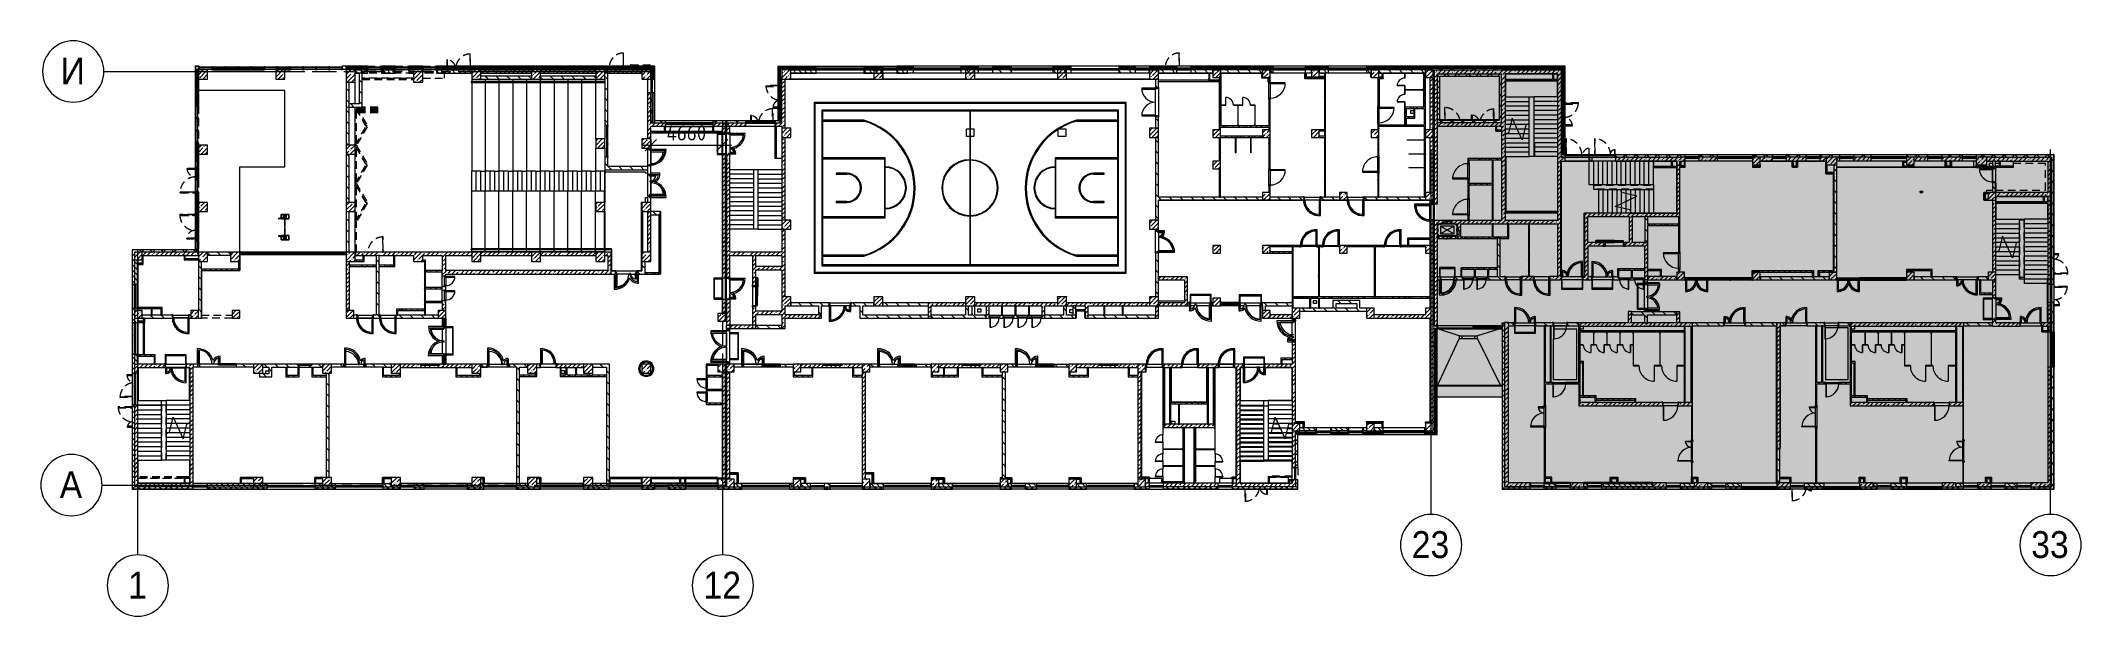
# Model space of a CAD drawing. Header units: millimetres. Extents: x 81632 to 272167, y -8553 to 29000.
# Drawn here: x 138734 to 271971, y -8553 to 29000 of the extents above; entities that cross this region are included whole.
import ezdxf

# ---------------------------------------------------------------- set-up
doc = ezdxf.new("R2010")
doc.units = ezdxf.units.MM
doc.linetypes.add('200_ШТРИХ__ш1_п0_6_', pattern=[800, 500, -300])
doc.linetypes.add('Осевая', pattern=[3175, 635, -476.25, 1587.5, -476.25])
for name, color, linetype, lineweight in [('A-ANNO-DIMS', 7, 'Continuous', 9), ('A-ANNO-DIMS-500', 7, 'Continuous', 9), ('A-DETL-MBND-1', 7, '200_ШТРИХ__ш1_п0_6_', 9), ('A-DOOR-7', 7, 'Continuous', 5), ('A-GENM', 7, 'Continuous', 5), ('A-GLAZ-3', 7, 'Continuous', 5), ('A-GLAZ-CURT-2', 7, 'Continuous', 5), ('A-GLAZ-CWMG-2', 7, 'Continuous', 5), ('A-WALL', 7, 'Continuous', 9), ('A-WALL-2', 7, 'Continuous', 5), ('I-WALL-3', 7, 'Continuous', 5), ('S-COLS-1', 7, 'Continuous', 5), ('S-STRS-2', 7, 'Continuous', 5), ('S-STRS-MBND-1', 7, 'Continuous', 5), ('Оси', 7, 'Continuous', 9), ('Оси-1', 7, 'Continuous', 20), ('Оси-2', 7, 'Осевая', 9)]:
    doc.layers.add(name, color=color, linetype=linetype, lineweight=lineweight)
for name, color, linetype, lineweight, true_color in [('A-DETL-1', 7, 'Continuous', 5, 0x737373), ('A-DETL-GENF-2', 7, 'Continuous', 5, 0xe2e2e2), ('A-DETL-GENF-3', 7, 'Continuous', 5, 0xb7b7b7), ('A-DETL-GENF-4', 7, 'Continuous', 5, 0xaaaaaa), ('A-DOOR-4', 7, 'Continuous', 5, 0xb7b7b7), ('A-DOOR-5', 7, 'Continuous', 5, 0xe2e2e2), ('A-DOOR-6', 7, 'Continuous', 5, 0xaaaaaa), ('A-DOOR-8', 7, 'Continuous', 5, 0x737373), ('A-DOOR-FRAM-4', 7, 'Continuous', 5, 0xe2e2e2), ('A-DOOR-FRAM-5', 7, 'Continuous', 5, 0xb7b7b7), ('A-DOOR-FRAM-6', 7, 'Continuous', 5, 0xaaaaaa), ('A-FLOR-1', 7, 'Continuous', 5, 0xaaaaaa), ('A-FLOR-2', 7, 'Continuous', 5, 0xb7b7b7), ('A-GENM-1', 7, 'Continuous', 5, 0x737373), ('A-GENM-2', 7, 'Continuous', 5, 0xe2ddcd), ('A-GLAZ-2', 7, 'Continuous', 5, 0x737373), ('A-GLAZ-CURT-3', 7, 'Continuous', 5, 0x737373), ('A-GLAZ-CWMG-3', 7, 'Continuous', 5, 0x383e42), ('A-GLAZ-CWMG-4', 7, 'Continuous', 5, 0x737373), ('A-ROOF-1', 7, 'Continuous', 5, 0x737373), ('A-WALL-3', 7, 'Continuous', 5, 0x737373), ('A-WALL-4', 7, 'Continuous', 9, 0x737373), ('A-WALL-PATT-1', 7, 'Continuous', 5, 0x787878), ('I-WALL-1', 7, 'Continuous', 5, 0xe7e7e7), ('I-WALL-2', 7, 'Continuous', 9, 0xe7e7e7), ('I-WALL-4', 7, 'Continuous', 5, 0x737373), ('I-WALL-5', 7, 'Continuous', 5, 0x787878), ('M-EQPM-1', 7, 'Continuous', 5, 0x737373), ('S-COLS-2', 7, 'Continuous', 5, 0x737373), ('S-STRS-3', 7, 'Continuous', 5, 0x737373), ('S-STRS-MBND-2', 7, 'Continuous', 5, 0x737373)]:
    doc.layers.add(name, color=color, linetype=linetype, lineweight=lineweight, true_color=true_color)
doc.layers.add('A-DETL-GENF-1', color=7, linetype='Continuous', lineweight=9, true_color=0xc0c0c0, transparency=0.4)
doc.styles.add('Arial_1', font='arial.ttf', dxfattribs={"width": 0.9, "height": 1750})
doc.styles.add('ISOCPEUR_1', font='isocpeur.ttf', dxfattribs={"width": 0.9, "height": 1000})
doc.dimstyles.new('ISO-2_0_0_9К_Средний_округл2', dxfattribs={"dimscale": 304.8, "dimtxt": 995.981176, "dimasz": 2.46063, "dimexe": 1.968504, "dimexo": 0, "dimgap": 0, "dimtad": 1, "dimdec": 0, "dimrnd": 10, "dimzin": 0, "dimdsep": 46, "dimtxsty": 'ISOCPEUR_1', "dimblk1": 'OBLIQUE', "dimblk2": 'OBLIQUE', "dimsah": 1, "dimcen": 0.09, "dimdle": 1.968504, "dimazin": 0, "dimtfac": 1, "dimtdec": 4, "dimtix": 1, "dimtmove": 0, "dimatfit": 3, "dimfxl": 1, "dimtvp": 1, "dimtolj": 1, "dimtzin": 0, "dimarcsym": 2})
pattern_1 = [(45, (144961.33, 0), (-353.5534, 353.5534), []), (135, (144961.33, 0), (-353.5534, -353.5534), [])]
pattern_2 = [(45, (144961.33, 0), (-285.1231, 285.1231), []), (45, (145246.45, 0), (-285.1231, 285.1231), [504.031, -100.806, 16.764, -84.042])]
pattern_3 = [(135, (144961.33, 0), (-176.7767, -176.7767), [])]
pattern_4 = [(135, (144961.33, 0), (-353.5534, -353.5534), [])]
pattern_5 = [(45, (144961.33, 0), (-176.7767, 176.7767), [])]
pattern_6 = [(135, (1826.41, 164.685), (-14.14214, -14.14214), []), (225, (1826.41, 164.685), (14.14214, -14.14214), [])]
pattern_7 = [(45, (-296.384, 164.685), (-14.1421, 14.1421), []), (135, (-296.384, 164.685), (-14.1421, -14.1421), [])]
pattern_8 = [(135, (1751.41, 164.685), (-14.14214, -14.14214), []), (225, (1751.41, 164.685), (14.14214, -14.14214), [])]
pattern_9 = [(45, (-371.384, 164.685), (-14.1421, 14.1421), []), (135, (-371.384, 164.685), (-14.1421, -14.1421), [])]
pattern_10 = [(135, (1576.41, 164.685), (-14.14214, -14.14214), []), (225, (1576.41, 164.685), (14.14214, -14.14214), [])]
pattern_11 = [(45, (-546.384, 164.685), (-14.1421, 14.1421), []), (135, (-546.384, 164.685), (-14.1421, -14.1421), [])]
pattern_12 = [(135, (144961.33, 0), (-377.1708, -377.1708), [533.4, -88.9, 17.78, -88.9]), (135, (144961.33, 376.94), (-377.1708, -377.1708), []), (50, (144961.33, 0), (637.6445, -55.7866), [66.675, -733.425]), (355, (144961.3, 0), (-123.3494, 668.6992), [53.34, -586.74]), (100.451, (145014.47, -4.65), (514.299, 612.908), [56.665, -623.315]), (46.184, (144961.3, 177.8), (948.7764, -147.1497), [100.012, -1100.137]), (96.636, (145040.4, 165.5), (830.909, 865.997), [84.998, -934.973]), (351.184, (144961.3, 177.8), (830.918, 865.988), [80.01, -880.11]), (21, (145050.23, 133.35), (530.6506, -357.9283), [66.675, -733.425]), (326, (145050.2, 133.35), (216.308, 644.6585), [53.34, -586.74]), (71.451, (145094.45, 103.5), (746.9596, 286.7243), [56.665, -623.315]), (37.5, (144961.33, 0), (10.81053, 295.9426), [16.764, -562.864, 16.764, -578.866, -588.962]), (37.5, (144961.33, 0), (10.81053, 295.9426), [-1175.258, 16.764, -572.198]), (7.5, (144961.33, 0), (233.86916, 350.63175), [16.764, -322.834, 16.764, -549.529, -224.472]), (7.5, (144961.33, 0), (233.86916, 350.63175), [-905.891, 16.764, -207.708]), (327.5, (144763.08, 0), (474.5678, -20.0513), [16.764, -205.486, 16.764, -676.656, -920.115]), (327.5, (144763.08, 0), (474.5678, -20.0513), [-915.67, 16.764, -903.351]), (317.5, (144674.2, 0), (518.4522, 88.9934), [16.764, -272.161, 16.764, -443.738, -653.415]), (317.5, (144674.2, 0), (518.4522, 88.9934), [-749.427, 16.764, -636.651])]
pattern_13 = [(135, (1751.41, 174.685), (-14.14214, -14.14214), []), (225, (1751.41, 174.685), (14.14214, -14.14214), [])]
pattern_14 = [(45, (-371.384, 174.685), (-14.1421, 14.1421), []), (135, (-371.384, 174.685), (-14.1421, -14.1421), [])]
pattern_15 = [(135, (1751.41, 104.685), (-14.14214, -14.14214), []), (225, (1751.41, 104.685), (14.14214, -14.14214), [])]
pattern_16 = [(45, (-371.384, 104.685), (-14.1421, 14.1421), []), (135, (-371.384, 104.685), (-14.1421, -14.1421), [])]
pattern_17 = [(135, (1951.41, 164.685), (-14.14214, -14.14214), []), (225, (1951.41, 164.685), (14.14214, -14.14214), [])]
pattern_18 = [(45, (-171.384, 164.685), (-14.1421, 14.1421), []), (135, (-171.384, 164.685), (-14.1421, -14.1421), [])]
pattern_19 = [(45, (144961.3, 0), (-530.33, 530.33), []), (135, (144961.3, 0), (-530.33, -530.33), [])]

msp = doc.modelspace()

# ---------------------------------------------------------------- texts
at = {"layer": 'Оси', "char_height": 1750, "attachment_point": 1, "style": 'Arial_1'}
for s, insert, width in [('\\fArial|b0|i0|c204|p34|;\\W.9;И', (140028, 27905.2), 1948.101), ('\\fArial|b0|i0|c204|p34|;\\W.9;А', (139969.9, 905.2), 1803.797), ('23', (228258.3, -3003), 3030.379), ('33', (268708.3, -3003), 3030.379), ('\\fArial|b0|i0|c204|p34|;\\W.9;1', (144433.8, -5649.6), 1515.189), ('12', (182008.3, -5649.6), 3030.379)]:
    msp.add_mtext(s, dxfattribs=dict(at, insert=insert, width=width))

# ---------------------------------------------------------------- blocks, each defined once
blk = doc.blocks.new('BSC_Колонна _Прямоугольная - 600х600-23286269-2_6_3_птичка')
at = {"layer": 'S-COLS-1'}
h = blk.add_hatch(dxfattribs=at)
h.set_pattern_fill('FP_46', color=256, style=0, pattern_type=2)
h.set_pattern_definition([(45, (-29509.74, -7600), (-285.123, 285.123), []), (45, (-29224.6, -7600), (-285.123, 285.123), [504.031, -100.806, 16.764, -84.042])])
h.paths.add_polyline_path([(-300, -300), (300, -300), (300, 300), (-300, 300)])
for p, q in [((300, 300), (-300, 300)), ((-300, 300), (-300, -300)), ((300, -300), (300, 300)), ((-300, -300), (300, -300))]:
    blk.add_line(p, q, dxfattribs=at)
blk = doc.blocks.new('BSC_Колонна _Прямоугольная - 500х500-23286270-2_6_3_птичка')
at = {"layer": 'S-COLS-1'}
h = blk.add_hatch(dxfattribs=at)
h.set_pattern_fill('FP_47', color=256, style=0, pattern_type=2)
h.set_pattern_definition([(45, (-38790, -7650), (-285.123, 285.123), []), (45, (-38504.88, -7650), (-285.123, 285.123), [504.031, -100.806, 16.764, -84.042])])
h.paths.add_polyline_path([(-250, -250), (250, -250), (250, 250), (-250, 250), (-250, -12)])
for p, q in [((250, 250), (-250, 250)), ((-250, 250), (-250, -250)), ((250, -250), (250, 250)), ((-250, -250), (250, -250))]:
    blk.add_line(p, q, dxfattribs=at)
blk = doc.blocks.new('BSC_Колонна _Прямоугольная - 500х500-V13-2_6_3_птичка')
at = {"layer": 'S-COLS-1'}
h = blk.add_hatch(dxfattribs=at)
h.set_pattern_fill('FP_48', color=256, style=0, pattern_type=2)
h.set_pattern_definition([(45, (-43160, -7650), (-285.123, 285.123), []), (45, (-42874.88, -7650), (-285.123, 285.123), [504.031, -100.806, 16.764, -84.042])])
h.paths.add_polyline_path([(-250, -250), (250, -250), (250, 250), (-250, 250)])
for p, q in [((250, 250), (-250, 250)), ((-250, 250), (-250, -250)), ((250, -250), (250, 250)), ((-250, -250), (250, -250))]:
    blk.add_line(p, q, dxfattribs=at)
blk = doc.blocks.new('BSC_Колонна _Прямоугольная - 500х500-V14-2_6_3_птичка')
at = {"layer": 'S-COLS-1'}
h = blk.add_hatch(dxfattribs=at)
h.set_pattern_fill('FP_49', color=256, style=0, pattern_type=2)
h.set_pattern_definition([(45, (-47660, -7650), (-285.123, 285.123), []), (45, (-47374.88, -7650), (-285.123, 285.123), [504.031, -100.806, 16.764, -84.042])])
h.paths.add_polyline_path([(-250, -250), (250, -250), (250, 250), (-250, 250)])
for p, q in [((250, 250), (-250, 250)), ((-250, 250), (-250, -250)), ((250, -250), (250, 250)), ((-250, -250), (250, -250))]:
    blk.add_line(p, q, dxfattribs=at)
blk = doc.blocks.new('BSC_Колонна _Прямоугольная - 500х500-V15-2_6_3_птичка')
at = {"layer": 'S-COLS-1'}
h = blk.add_hatch(dxfattribs=at)
h.set_pattern_fill('FP_50', color=256, style=0, pattern_type=2)
h.set_pattern_definition([(45, (-52160, -7650), (-285.123, 285.123), []), (45, (-51874.88, -7650), (-285.123, 285.123), [504.031, -100.806, 16.764, -84.042])])
h.paths.add_polyline_path([(-250, -250), (250, -250), (250, 250), (-250, 250)])
for p, q in [((250, 250), (-250, 250)), ((-250, 250), (-250, -250)), ((250, -250), (250, 250)), ((-250, -250), (250, -250))]:
    blk.add_line(p, q, dxfattribs=at)
blk = doc.blocks.new('BSC_Колонна _Прямоугольная - 500х500-V16-2_6_3_птичка')
at = {"layer": 'S-COLS-1'}
h = blk.add_hatch(dxfattribs=at)
h.set_pattern_fill('FP_51', color=256, style=0, pattern_type=2)
h.set_pattern_definition([(45, (-61160, -7650), (-285.1231, 285.1231), []), (45, (-60874.88, -7650), (-285.123, 285.123), [504.031, -100.806, 16.764, -84.042])])
h.paths.add_polyline_path([(-250, -250), (250, -250), (250, 250), (-250, 250)])
for p, q in [((250, 250), (-250, 250)), ((-250, 250), (-250, -250)), ((250, -250), (250, 250)), ((-250, -250), (250, -250))]:
    blk.add_line(p, q, dxfattribs=at)
blk = doc.blocks.new('BSC_Колонна _Прямоугольная - 600х600-V17-2_6_3_птичка')
at = {"layer": 'S-COLS-1'}
h = blk.add_hatch(dxfattribs=at)
h.set_pattern_fill('FP_52', color=256, style=0, pattern_type=2)
h.set_pattern_definition([(45, (-25860, -200), (-285.123, 285.123), []), (45, (-25574.88, -200), (-285.123, 285.123), [504.031, -100.806, 16.764, -84.042])])
h.paths.add_polyline_path([(-300, -300), (300, -300), (300, 300), (-300, 300), (-300, 205)])
for p, q in [((300, 300), (-300, 300)), ((-300, 300), (-300, -300)), ((300, -300), (300, 300)), ((-300, -300), (300, -300))]:
    blk.add_line(p, q, dxfattribs=at)
blk = doc.blocks.new('BSC_Колонна _Прямоугольная - 600х600-V18-2_6_3_птичка')
at = {"layer": 'S-COLS-1'}
h = blk.add_hatch(dxfattribs=at)
h.set_pattern_fill('FP_53', color=256, style=0, pattern_type=2)
h.set_pattern_definition([(45, (-29509.74, -200), (-285.123, 285.123), []), (45, (-29224.6, -200), (-285.123, 285.123), [504.031, -100.806, 16.764, -84.042])])
h.paths.add_polyline_path([(-300, -300), (300, -300), (300, 300), (-300, 300), (-300, 205)])
for p, q in [((300, 300), (-300, 300)), ((-300, 300), (-300, -300)), ((300, -300), (300, 300)), ((-300, -300), (300, -300))]:
    blk.add_line(p, q, dxfattribs=at)
blk = doc.blocks.new('BSC_Колонна _Прямоугольная - 500х500-V19-2_6_3_птичка')
at = {"layer": 'S-COLS-1'}
h = blk.add_hatch(dxfattribs=at)
h.set_pattern_fill('FP_54', color=256, style=0, pattern_type=2)
h.set_pattern_definition([(45, (-38790, -150), (-285.123, 285.123), []), (45, (-38504.88, -150), (-285.123, 285.123), [504.031, -100.806, 16.764, -84.042])])
h.paths.add_polyline_path([(-250, -250), (250, -250), (250, 250), (-250, 250)])
for p, q in [((250, 250), (-250, 250)), ((-250, 250), (-250, -250)), ((250, -250), (250, 250)), ((-250, -250), (250, -250))]:
    blk.add_line(p, q, dxfattribs=at)
blk = doc.blocks.new('BSC_Колонна _Прямоугольная - 500х500-V20-2_6_3_птичка')
at = {"layer": 'S-COLS-1'}
h = blk.add_hatch(dxfattribs=at)
h.set_pattern_fill('FP_55', color=256, style=0, pattern_type=2)
h.set_pattern_definition([(45, (-43160, -150), (-285.123, 285.123), []), (45, (-42874.88, -150), (-285.123, 285.123), [504.031, -100.806, 16.764, -84.042])])
h.paths.add_polyline_path([(-250, -250), (250, -250), (250, 250), (-250, 250)])
for p, q in [((250, 250), (-250, 250)), ((-250, 250), (-250, -250)), ((250, -250), (250, 250)), ((-250, -250), (250, -250))]:
    blk.add_line(p, q, dxfattribs=at)
blk = doc.blocks.new('BSC_Колонна _Прямоугольная - 500х500-V21-2_6_3_птичка')
at = {"layer": 'S-COLS-1'}
h = blk.add_hatch(dxfattribs=at)
h.set_pattern_fill('FP_56', color=256, style=0, pattern_type=2)
h.set_pattern_definition([(45, (-47660, -150), (-285.123, 285.123), []), (45, (-47374.88, -150), (-285.123, 285.123), [504.031, -100.806, 16.764, -84.042])])
h.paths.add_polyline_path([(-250, -250), (250, -250), (250, 250), (-250, 250)])
for p, q in [((250, 250), (-250, 250)), ((-250, 250), (-250, -250)), ((250, -250), (250, 250)), ((-250, -250), (250, -250))]:
    blk.add_line(p, q, dxfattribs=at)
blk = doc.blocks.new('BSC_Колонна _Прямоугольная - 500х500-V22-2_6_3_птичка')
at = {"layer": 'S-COLS-1'}
h = blk.add_hatch(dxfattribs=at)
h.set_pattern_fill('FP_57', color=256, style=0, pattern_type=2)
h.set_pattern_definition([(45, (-52160, -150), (-285.123, 285.123), []), (45, (-51874.88, -150), (-285.123, 285.123), [504.031, -100.806, 16.764, -84.042])])
h.paths.add_polyline_path([(-250, -250), (250, -250), (250, 250), (-250, 250)])
for p, q in [((250, 250), (-250, 250)), ((-250, 250), (-250, -250)), ((250, -250), (250, 250)), ((-250, -250), (250, -250))]:
    blk.add_line(p, q, dxfattribs=at)
blk = doc.blocks.new('BSC_Колонна _Прямоугольная - 500х500-V23-2_6_3_птичка')
at = {"layer": 'S-COLS-1'}
h = blk.add_hatch(dxfattribs=at)
h.set_pattern_fill('FP_58', color=256, style=0, pattern_type=2)
h.set_pattern_definition([(45, (-61160, -150), (-285.123, 285.123), []), (45, (-60874.88, -150), (-285.123, 285.123), [504.031, -100.806, 16.764, -84.042])])
h.paths.add_polyline_path([(-250, -250), (250, -250), (250, 250), (-250, 250)])
for p, q in [((250, 250), (-250, 250)), ((-250, 250), (-250, -250)), ((250, -250), (250, 250)), ((-250, -250), (250, -250))]:
    blk.add_line(p, q, dxfattribs=at)
blk = doc.blocks.new('BSC_Колонна _Прямоугольная - 500х500-V24-2_6_3_птичка')
at = {"layer": 'S-COLS-1'}
h = blk.add_hatch(dxfattribs=at)
h.set_pattern_fill('FP_59', color=256, style=0, pattern_type=2)
h.set_pattern_definition([(45, (-65660, -150), (-285.1231, 285.1231), []), (45, (-65374.88, -150), (-285.1231, 285.1231), [504.031, -100.806, 16.764, -84.042])])
h.paths.add_polyline_path([(-250, -250), (250, -250), (250, 250), (-250, 250)])
for p, q in [((250, 250), (-250, 250)), ((-250, 250), (-250, -250)), ((250, -250), (250, 250)), ((-250, -250), (250, -250))]:
    blk.add_line(p, q, dxfattribs=at)
blk = doc.blocks.new('BSC_Колонна _Прямоугольная - 500х500-V25-2_6_3_птичка')
at = {"layer": 'S-COLS-1'}
h = blk.add_hatch(dxfattribs=at)
h.set_pattern_fill('FP_60', color=256, style=0, pattern_type=2)
h.set_pattern_definition([(45, (-75730, -3800), (-285.1231, 285.1231), []), (45, (-75444.88, -3800), (-285.1231, 285.1231), [504.031, -100.806, 16.764, -84.042])])
h.paths.add_polyline_path([(-60, -250), (250, -250), (250, 250), (-250, 250), (-250, -250)])
for p, q in [((250, 250), (-250, 250)), ((-250, 250), (-250, -250)), ((250, -250), (250, 250)), ((-250, -250), (250, -250))]:
    blk.add_line(p, q, dxfattribs=at)
blk = doc.blocks.new('BSC_Колонна _Прямоугольная - 500х500-V26-2_6_3_птичка')
at = {"layer": 'S-COLS-1'}
h = blk.add_hatch(dxfattribs=at)
h.set_pattern_fill('FP_61', color=256, style=0, pattern_type=2)
h.set_pattern_definition([(45, (-80600, -3800), (-285.1231, 285.1231), []), (45, (-80314.88, -3800), (-285.1231, 285.1231), [504.031, -100.806, 16.764, -84.042])])
h.paths.add_polyline_path([(-250, -250), (250, -250), (250, 250), (-250, 250), (-250, -57)])
for p, q in [((250, 250), (-250, 250)), ((-250, 250), (-250, -250)), ((250, -250), (250, 250)), ((-250, -250), (250, -250))]:
    blk.add_line(p, q, dxfattribs=at)
blk = doc.blocks.new('BSC_Колонна _Прямоугольная - 500х500-V27-2_6_3_птичка')
at = {"layer": 'S-COLS-1'}
h = blk.add_hatch(dxfattribs=at)
h.set_pattern_fill('FP_62', color=256, style=0, pattern_type=2)
h.set_pattern_definition([(45, (-65660, -7650), (-285.1231, 285.1231), []), (45, (-65374.88, -7650), (-285.1231, 285.1231), [504.031, -100.806, 16.764, -84.042])])
h.paths.add_polyline_path([(-250, -250), (250, -250), (250, 250), (-250, 250)])
for p, q in [((250, 250), (-250, 250)), ((-250, 250), (-250, -250)), ((250, -250), (250, 250)), ((-250, -250), (250, -250))]:
    blk.add_line(p, q, dxfattribs=at)
blk = doc.blocks.new('BSC_Колонна _Прямоугольная - 600х600-23205240-2_6_3_птичка')
at = {"layer": 'S-COLS-1'}
h = blk.add_hatch(dxfattribs=at)
h.set_pattern_fill('FP_63', color=256, style=0, pattern_type=2)
h.set_pattern_definition([(45, (-66460, -12000), (-285.1231, 285.1231), []), (45, (-66174.88, -12000), (-285.1231, 285.1231), [504.031, -100.806, 16.764, -84.042])])
h.paths.add_polyline_path([(-300, -300), (300, -300), (300, 300), (-300, 300)])
for p, q in [((300, 300), (-300, 300)), ((-300, 300), (-300, -300)), ((300, -300), (300, 300)), ((-300, -300), (300, -300))]:
    blk.add_line(p, q, dxfattribs=at)
blk = doc.blocks.new('BSC_Колонна _Прямоугольная - 600х800-24078684-2_6_3_птичка')
at = {"layer": 'S-COLS-1'}
h = blk.add_hatch(dxfattribs=at)
h.set_pattern_fill('FP_64', color=256, style=0, pattern_type=2)
h.set_pattern_definition([(45, (-14010, -26700), (-285.123, 285.123), []), (45, (-13724.88, -26700), (-285.123, 285.123), [504.031, -100.806, 16.764, -84.042])])
h.paths.add_polyline_path([(300, -400), (300, 400), (-300, 400), (-300, -400)])
for p, q in [((300, 400), (-300, 400)), ((-300, 400), (-300, -400)), ((300, -400), (300, 400)), ((-300, -400), (300, -400))]:
    blk.add_line(p, q, dxfattribs=at)
blk = doc.blocks.new('BSC_Колонна _Прямоугольная - 600х600-V28-2_6_3_птичка')
at = {"layer": 'S-COLS-1'}
h = blk.add_hatch(dxfattribs=at)
h.set_pattern_fill('FP_66', color=256, style=0, pattern_type=2)
h.set_pattern_definition([(45, (-14010, -14900), (-285.123, 285.123), []), (45, (-13724.88, -14900), (-285.123, 285.123), [504.031, -100.806, 16.764, -84.042])])
h.paths.add_polyline_path([(-300, -300), (300, -300), (300, 300), (-300, 300), (-300, -30)])
for p, q in [((300, 300), (-300, 300)), ((-300, 300), (-300, -300)), ((300, -300), (300, 300)), ((-300, -300), (300, -300))]:
    blk.add_line(p, q, dxfattribs=at)
blk = doc.blocks.new('BSC_Колонна _Прямоугольная - 600х600-23295697-2_6_3_птичка')
at = {"layer": 'S-COLS-1'}
h = blk.add_hatch(dxfattribs=at)
h.set_pattern_fill('FP_67', color=256, style=0, pattern_type=2)
h.set_pattern_definition([(45, (-14010, -18150), (-285.123, 285.123), []), (45, (-13724.88, -18150), (-285.123, 285.123), [504.031, -100.806, 16.764, -84.042])])
h.paths.add_polyline_path([(-300, -300), (300, -300), (300, 300), (-300, 300)])
for p, q in [((300, 300), (-300, 300)), ((-300, 300), (-300, -300)), ((300, -300), (300, 300)), ((-300, -300), (300, -300))]:
    blk.add_line(p, q, dxfattribs=at)
blk = doc.blocks.new('BSC_Колонна _Прямоугольная - 600х600-V29-2_6_3_птичка')
at = {"layer": 'S-COLS-1'}
h = blk.add_hatch(dxfattribs=at)
h.set_pattern_fill('FP_68', color=256, style=0, pattern_type=2)
h.set_pattern_definition([(45, (-14010, -21900), (-285.123, 285.123), []), (45, (-13724.88, -21900), (-285.123, 285.123), [504.031, -100.806, 16.764, -84.042])])
h.paths.add_polyline_path([(-300, -300), (300, -300), (300, 300), (-300, 300)])
for p, q in [((300, 300), (-300, 300)), ((-300, 300), (-300, -300)), ((300, -300), (300, 300)), ((-300, -300), (300, -300))]:
    blk.add_line(p, q, dxfattribs=at)
blk = doc.blocks.new('BSC_Колонна _Прямоугольная - 600х600-V30-2_6_3_птичка')
at = {"layer": 'S-COLS-1'}
h = blk.add_hatch(dxfattribs=at)
h.set_pattern_fill('FP_69', color=256, style=0, pattern_type=2)
h.set_pattern_definition([(45, (-25860, -7600), (-285.123, 285.123), []), (45, (-25574.88, -7600), (-285.123, 285.123), [504.031, -100.806, 16.764, -84.042])])
h.paths.add_polyline_path([(-300, -300), (300, -300), (300, 300), (-300, 300)])
for p, q in [((300, 300), (-300, 300)), ((-300, 300), (-300, -300)), ((300, -300), (300, 300)), ((-300, -300), (300, -300))]:
    blk.add_line(p, q, dxfattribs=at)
blk = doc.blocks.new('BSC_Колонна _Прямоугольная - 600х600-V31-2_6_3_птичка')
at = {"layer": 'S-COLS-1'}
h = blk.add_hatch(dxfattribs=at)
h.set_pattern_fill('FP_70', color=256, style=0, pattern_type=2)
h.set_pattern_definition([(45, (-26110, -26800), (-285.123, 285.123), []), (45, (-25824.88, -26800), (-285.123, 285.123), [504.031, -100.806, 16.764, -84.042])])
h.paths.add_polyline_path([(-300, -300), (300, -300), (300, 300), (-300, 300)])
for p, q in [((300, 300), (-300, 300)), ((-300, 300), (-300, -300)), ((300, -300), (300, 300)), ((-300, -300), (300, -300))]:
    blk.add_line(p, q, dxfattribs=at)
blk = doc.blocks.new('BSC_Колонна _Прямоугольная - 600х600-V32-2_6_3_птичка')
at = {"layer": 'S-COLS-1'}
h = blk.add_hatch(dxfattribs=at)
h.set_pattern_fill('FP_71', color=256, style=0, pattern_type=2)
h.set_pattern_definition([(45, (-26110, -14900), (-285.123, 285.123), []), (45, (-25824.88, -14900), (-285.123, 285.123), [504.031, -100.806, 16.764, -84.042])])
h.paths.add_polyline_path([(-300, -300), (300, -300), (300, 300), (-300, 300)])
for p, q in [((300, 300), (-300, 300)), ((-300, 300), (-300, -300)), ((300, -300), (300, 300)), ((-300, -300), (300, -300))]:
    blk.add_line(p, q, dxfattribs=at)
blk = doc.blocks.new('BSC_Колонна _Прямоугольная - 600х600-V33-2_6_3_птичка')
at = {"layer": 'S-COLS-1'}
h = blk.add_hatch(dxfattribs=at)
h.set_pattern_fill('FP_72', color=256, style=0, pattern_type=2)
h.set_pattern_definition([(45, (-66460, -17000), (-285.1231, 285.1231), []), (45, (-66174.88, -17000), (-285.1231, 285.1231), [504.031, -100.806, 16.764, -84.042])])
h.paths.add_polyline_path([(-300, -300), (300, -300), (300, 300), (-300, 300), (-300, 95)])
for p, q in [((300, 300), (-300, 300)), ((-300, 300), (-300, -300)), ((300, -300), (300, 300)), ((-300, -300), (300, -300))]:
    blk.add_line(p, q, dxfattribs=at)
blk = doc.blocks.new('BSC_Колонна _Прямоугольная - 500х500-23287078-2_6_3_птичка')
at = {"layer": 'S-COLS-1'}
h = blk.add_hatch(dxfattribs=at)
h.set_pattern_fill('FP_74', color=256, style=0, pattern_type=2)
h.set_pattern_definition([(45, (-84450, -22950), (-285.1231, 285.1231), []), (45, (-84164.88, -22950), (-285.1231, 285.1231), [504.031, -100.806, 16.764, -84.042])])
h.paths.add_polyline_path([(-250, -250), (250, -250), (250, 250), (-250, 250)])
for p, q in [((250, 250), (-250, 250)), ((-250, 250), (-250, -250)), ((250, -250), (250, 250)), ((-250, -250), (250, -250))]:
    blk.add_line(p, q, dxfattribs=at)
blk = doc.blocks.new('110_Дверь_СКБ_1Ст_Внутренняя1 - Д-8 950x2100h_охрана-V34-2_6_3_птичка')
at = {"layer": 'A-DOOR-5'}
h = blk.add_hatch(color=256, dxfattribs=at)
h.paths.add_polyline_path([(437, 100), (437, 60), (427, 60), (427, 20), (462, 20), (462, 100)])
h.paths.add_polyline_path([(-413, 100), (-438, 100), (-438, 20), (-403, 20), (-403, 60), (-413, 60)])
at = {"layer": 'A-DOOR-6'}
h = blk.add_hatch(dxfattribs=at)
h.set_pattern_fill('FP_6', color=256, style=0, pattern_type=2)
h.set_pattern_definition(pattern_6)
h.paths.add_polyline_path([(487, 100), (462, 100), (462, -100), (487, -100)])
at = {"layer": 'A-DOOR-FRAM-4'}
for points in [[(-493, 108), (-493, 100), (-423, 100), (-423, 108)], [(-423, 20), (-438, 20), (-438, -100), (-423, -100)], [(397, 950), (397, 100), (437, 100), (437, 950)], [(502, 108), (447, 108), (447, 100), (517, 100), (517, 108)], [(462, 20), (447, 20), (447, -100), (462, -100)], [(-493, -100), (-493, -108), (-423, -108), (-423, -100)], [(517, -100), (447, -100), (447, -108), (517, -108)]]:
    blk.add_hatch(color=256, dxfattribs=at).paths.add_polyline_path(points)
at = {"layer": 'A-DOOR-FRAM-6'}
h = blk.add_hatch(dxfattribs=at)
h.set_pattern_fill('FP_7', color=256, style=0, pattern_type=2)
h.set_pattern_definition(pattern_7)
h.paths.add_polyline_path([(-438, 100), (-463, 100), (-463, -100), (-438, -100)])
at = {"layer": 'A-DOOR-4'}
for p, q in [((437, 950), (397, 950)), ((397, 950), (397, 100)), ((397, 100), (437, 100)), ((437, 100), (437, 950))]:
    blk.add_line(p, q, dxfattribs=at)
blk.add_arc((437, 100), 850, 90, 180, dxfattribs=at)
at = {"layer": 'A-DOOR-FRAM-5'}
for p, q in [((-423, 108), (-493, 108)), ((-493, 108), (-493, 100)), ((-493, 100), (-423, 100)), ((-438, 100), (-463, 100)), ((-463, 100), (-463, -100)), ((-413, 100), (-438, 100)), ((-438, 100), (-438, 20)), ((-438, -100), (-438, 100)), ((-423, 100), (-438, 100)), ((-438, 100), (-438, 99)), ((-438, 99), (-423, 99)), ((-438, 20), (-403, 20)), ((-423, 20), (-438, 20)), ((-438, 20), (-438, -100)), ((-423, 100), (-423, 108)), ((-423, 99), (-423, 100)), ((-423, -100), (-423, 20)), ((-413, 60), (-413, 100)), ((-403, 60), (-413, 60)), ((-403, 20), (-403, 60)), ((437, 60), (427, 60)), ((427, 60), (427, 20)), ((427, 20), (462, 20)), ((437, 100), (437, 60)), ((462, 100), (437, 100)), ((517, 108), (447, 108)), ((447, 108), (447, 100)), ((462, 100), (447, 100)), ((447, 100), (447, 99)), ((447, 100), (517, 100)), ((447, 99), (462, 99)), ((462, 20), (447, 20)), ((447, 20), (447, -100)), ((462, 20), (462, 100)), ((487, 100), (462, 100)), ((462, 100), (462, -100)), ((462, 99), (462, 100)), ((462, -100), (462, 20)), ((487, -100), (487, 100)), ((517, 100), (517, 108)), ((-423, -100), (-493, -100)), ((-493, -100), (-493, -108)), ((-493, -108), (-423, -108)), ((-463, -100), (-438, -100)), ((-438, -100), (-423, -100)), ((-423, -108), (-423, -100)), ((447, -100), (462, -100)), ((517, -100), (447, -100)), ((447, -100), (447, -108)), ((447, -108), (517, -108)), ((462, -100), (487, -100)), ((517, -108), (517, -100))]:
    blk.add_line(p, q, dxfattribs=at)
blk = doc.blocks.new('110_Дверь_СКБ_2Ст - Д-5_п_ Из игровой в коридор-32679362-2_6_3_птичка')
at = {"layer": 'A-DOOR-5'}
h = blk.add_hatch(color=256, dxfattribs=at)
h.paths.add_polyline_path([(652.5, 30), (712.5, 30), (712.5, 110), (662.5, 110), (662.5, 60), (652.5, 60)])
h.paths.add_polyline_path([(-687.5, 30), (-627.5, 30), (-627.5, 60), (-637.5, 60), (-637.5, 110), (-687.5, 110)])
for points in [[(-587.5, 110), (-587.5, 510), (-637.5, 510), (-637.5, 110)], [(612.5, 110), (662.5, 110), (662.5, 1010), (612.5, 1010), (612.5, 485.7)], [(712.5, -110), (712.5, 30), (697.5, 30), (697.5, -110)]]:
    blk.add_hatch(color=256, dxfattribs=at).paths.add_polyline_path(points)
at = {"layer": 'A-DOOR-FRAM-4'}
for points in [[(-672.5, 110), (-672.5, 118), (-742.5, 118), (-742.5, 110)], [(-672.5, -110), (-672.5, 30), (-687.5, 30), (-687.5, -110)], [(767.5, 110), (767.5, 118), (697.5, 118), (697.5, 110)], [(-672.5, -118), (-672.5, -110), (-742.5, -110), (-742.5, -118)], [(767.5, -118), (767.5, -110), (697.5, -110), (697.5, -118)]]:
    blk.add_hatch(color=256, dxfattribs=at).paths.add_polyline_path(points)
at = {"layer": 'A-DOOR-4'}
for p, q in [((-637.5, 510), (-637.5, 110)), ((-587.5, 510), (-637.5, 510)), ((-637.5, 110), (-587.5, 110)), ((-587.5, 110), (-587.5, 510)), ((662.5, 1010), (612.5, 1010)), ((612.5, 1010), (612.5, 110)), ((612.5, 110), (662.5, 110)), ((662.5, 110), (662.5, 1010))]:
    blk.add_line(p, q, dxfattribs=at)
for centre, radius, start, end in [((-637.5, 110), 400, 360, 90), ((662.5, 110), 900, 90, 180)]:
    blk.add_arc(centre, radius, start, end, dxfattribs=at)
at = {"layer": 'A-DOOR-FRAM-5'}
for p, q in [((-672.5, 118), (-742.5, 118)), ((-742.5, 118), (-742.5, 110)), ((-742.5, 110), (-672.5, 110)), ((-637.5, 110), (-687.5, 110)), ((-687.5, 110), (-687.5, 30)), ((-687.5, 30), (-627.5, 30)), ((-672.5, 30), (-687.5, 30)), ((-687.5, 30), (-687.5, -110)), ((-672.5, 110), (-672.5, 118)), ((-672.5, -110), (-672.5, 30)), ((-637.5, 60), (-637.5, 110)), ((-627.5, 60), (-637.5, 60)), ((-627.5, 30), (-627.5, 60)), ((662.5, 60), (652.5, 60)), ((652.5, 60), (652.5, 30)), ((652.5, 30), (712.5, 30)), ((662.5, 110), (662.5, 60)), ((712.5, 110), (662.5, 110)), ((767.5, 118), (697.5, 118)), ((697.5, 118), (697.5, 110)), ((697.5, 110), (767.5, 110)), ((712.5, 30), (697.5, 30)), ((697.5, 30), (697.5, -110)), ((712.5, 30), (712.5, 110)), ((712.5, -110), (712.5, 30)), ((767.5, 110), (767.5, 118)), ((-672.5, -110), (-742.5, -110)), ((-742.5, -110), (-742.5, -118)), ((-742.5, -118), (-672.5, -118)), ((-687.5, -110), (-672.5, -110)), ((-672.5, -118), (-672.5, -110)), ((697.5, -110), (712.5, -110)), ((767.5, -110), (697.5, -110)), ((697.5, -110), (697.5, -118)), ((697.5, -118), (767.5, -118)), ((767.5, -118), (767.5, -110))]:
    blk.add_line(p, q, dxfattribs=at)
blk = doc.blocks.new('110_Дверь_СКБ_1Ст_Внутренняя1 - Д-4 1100x2100h_су мгн-32375332-2_6_3_птичка')
at = {"layer": 'A-DOOR-5'}
h = blk.add_hatch(color=256, dxfattribs=at)
h.paths.add_polyline_path([(512.5, 100), (512.5, 60), (502.5, 60), (502.5, 20), (537.5, 24.3), (537.5, 100)])
h.paths.add_polyline_path([(-487.5, 100), (-512.5, 100), (-512.5, 20), (-477.5, 20), (-477.5, 60), (-487.5, 60)])
at = {"layer": 'A-DOOR-6'}
h = blk.add_hatch(dxfattribs=at)
h.set_pattern_fill('FP_22', color=256, style=0, pattern_type=2)
h.set_pattern_definition(pattern_8)
h.paths.add_polyline_path([(562.5, 100), (537.5, 100), (537.5, -100), (562.5, -100), (562.5, 24.3)])
at = {"layer": 'A-DOOR-FRAM-4'}
for points in [[(-567.5, 108), (-567.5, 100), (-497.5, 100), (-497.5, 108)], [(-497.5, 20), (-512.5, 20), (-512.5, -100), (-497.5, -100)], [(-487.5, 1100), (-487.5, 100), (-447.5, 100), (-447.5, 1100)], [(592.5, 108), (522.5, 108), (522.5, 100), (592.5, 100)], [(537.5, 20), (522.5, 20), (522.5, -100), (537.5, -100)], [(-567.5, -100), (-567.5, -108), (-497.5, -108), (-497.5, -100)], [(592.5, -100), (522.5, -100), (522.5, -108), (592.5, -108)]]:
    blk.add_hatch(color=256, dxfattribs=at).paths.add_polyline_path(points)
at = {"layer": 'A-DOOR-FRAM-6'}
h = blk.add_hatch(dxfattribs=at)
h.set_pattern_fill('FP_23', color=256, style=0, pattern_type=2)
h.set_pattern_definition(pattern_9)
h.paths.add_polyline_path([(-512.5, 100), (-537.5, 100), (-537.5, -100), (-512.5, -100)])
at = {"layer": 'A-DOOR-6'}
for p, q in [((-487.5, 1100), (-487.5, 100)), ((-447.5, 1100), (-487.5, 1100)), ((-487.5, 100), (-447.5, 100)), ((-447.5, 100), (-447.5, 1100))]:
    blk.add_line(p, q, dxfattribs=at)
blk.add_arc((-487.5, 100), 1000, 360, 90, dxfattribs=at)
at = {"layer": 'A-DOOR-FRAM-6'}
for p, q in [((-497.5, 108), (-567.5, 108)), ((-567.5, 108), (-567.5, 100)), ((-567.5, 100), (-497.5, 100)), ((-512.5, 100), (-537.5, 100)), ((-537.5, 100), (-537.5, -100)), ((-487.5, 100), (-512.5, 100)), ((-512.5, 100), (-512.5, 20)), ((-512.5, -100), (-512.5, 100)), ((-497.5, 100), (-512.5, 100)), ((-512.5, 100), (-512.5, 99)), ((-512.5, 99), (-497.5, 99)), ((-512.5, 20), (-477.5, 20)), ((-497.5, 20), (-512.5, 20)), ((-512.5, 20), (-512.5, -100)), ((-497.5, 100), (-497.5, 108)), ((-497.5, 99), (-497.5, 100)), ((-497.5, -100), (-497.5, 20)), ((-487.5, 60), (-487.5, 100)), ((-477.5, 60), (-487.5, 60)), ((-477.5, 20), (-477.5, 60)), ((512.5, 60), (502.5, 60)), ((502.5, 60), (502.5, 20)), ((502.5, 20), (537.5, 20)), ((512.5, 100), (512.5, 60)), ((537.5, 100), (512.5, 100)), ((592.5, 108), (522.5, 108)), ((522.5, 108), (522.5, 100)), ((537.5, 100), (522.5, 100)), ((522.5, 100), (522.5, 99)), ((522.5, 100), (592.5, 100)), ((522.5, 99), (537.5, 99)), ((537.5, 20), (522.5, 20)), ((522.5, 20), (522.5, -100)), ((537.5, 20), (537.5, 100)), ((562.5, 100), (537.5, 100)), ((537.5, 100), (537.5, -100)), ((537.5, 99), (537.5, 100)), ((537.5, -100), (537.5, 20)), ((562.5, -100), (562.5, 100)), ((592.5, 100), (592.5, 108)), ((-497.5, -100), (-567.5, -100)), ((-567.5, -100), (-567.5, -108)), ((-567.5, -108), (-497.5, -108)), ((-537.5, -100), (-512.5, -100)), ((-512.5, -100), (-497.5, -100)), ((-497.5, -108), (-497.5, -100)), ((522.5, -100), (537.5, -100)), ((592.5, -100), (522.5, -100)), ((522.5, -100), (522.5, -108)), ((522.5, -108), (592.5, -108)), ((537.5, -100), (562.5, -100)), ((592.5, -108), (592.5, -100))]:
    blk.add_line(p, q, dxfattribs=at)
blk = doc.blocks.new('120_Окно_СКБ_1Ст - 120_Окно_СКБ_1Ст 900х2500_h_ с форточкой-22876038-2_6_3_птичка')
at = {"layer": 'A-GLAZ-2'}
for p, q in [((-450, -127), (-450, -57)), ((-450, -57), (-380, -57)), ((450, -57), (-450, -57)), ((-380, -127), (-450, -127)), ((-450, -127), (-400, -127)), ((-380, -127), (-400, -127)), ((-400, -127), (-400, -137)), ((-400, -137), (400, -137)), ((400, -137), (-400, -137)), ((-380, -57), (-380, -127)), ((380, -87), (-380, -87)), ((-380, -87), (-380, -127)), ((-330, -137), (-330, -87)), ((-330, -107), (330, -107)), ((330, -117), (-330, -117)), ((330, -137), (330, -87)), ((380, -127), (380, -57)), ((380, -57), (450, -57)), ((380, -127), (380, -87)), ((450, -127), (380, -127)), ((400, -127), (380, -127)), ((400, -127), (450, -127)), ((400, -137), (400, -127)), ((450, -57), (450, -127))]:
    blk.add_line(p, q, dxfattribs=at)
blk = doc.blocks.new('120_Окно_СКБ_1Ст - 120_Окно_СКБ_1Ст 900х2500_h_ с форточкой-22877787-2_6_3_птичка')
at = {"layer": 'A-GLAZ-2'}
for p, q in [((-450, -127), (-450, -57)), ((-450, -57), (-380, -57)), ((450, -57), (-450, -57)), ((-380, -127), (-450, -127)), ((-450, -127), (-400, -127)), ((-380, -127), (-400, -127)), ((-400, -127), (-400, -137)), ((-400, -137), (400, -137)), ((400, -137), (-400, -137)), ((-380, -57), (-380, -127)), ((380, -87), (-380, -87)), ((-380, -87), (-380, -127)), ((-330, -137), (-330, -87)), ((-330, -107), (330, -107)), ((330, -117), (-330, -117)), ((330, -137), (330, -87)), ((380, -127), (380, -57)), ((380, -57), (450, -57)), ((380, -127), (380, -87)), ((450, -127), (380, -127)), ((400, -127), (380, -127)), ((400, -127), (450, -127)), ((400, -137), (400, -127)), ((450, -57), (450, -127))]:
    blk.add_line(p, q, dxfattribs=at)
blk = doc.blocks.new('110_Дверь_СКБ_2Ст_Внутренняя - ДН-7д_л__ ДОО_Дв_1450x2100h_Загрузочная_ Помещение холодильных камер-21737406-2_6_3_птичка')
at = {"layer": 'A-DETL-MBND-1'}
for points in [[(-662.5, 283), (-662.5, 600), (-742.5, 600), (-742.5, 283)], [(767.5, 283), (767.5, 990), (687.5, 990), (687.5, 283)]]:
    blk.add_hatch(color=256, dxfattribs=at).paths.add_polyline_path(points)
for p, q in [((-742.5, 600), (-742.5, 283)), ((-662.5, 600), (-742.5, 600)), ((-662.5, 283), (-662.5, 600)), ((767.5, 990), (687.5, 990)), ((687.5, 990), (687.5, 283)), ((767.5, 283), (767.5, 990))]:
    blk.add_line(p, q, dxfattribs=at)
for centre, radius, start, end in [((-742.5, 40), 560, 26.054046, 90), ((767.5, 40), 950, 90, 165)]:
    blk.add_arc(centre, radius, start, end, dxfattribs=at)
blk = doc.blocks.new('110_Дверь_СКБ_1Ст_Внутренняя1 - ДН-6д_ ДОО_Дв_1150x2100-24253098-2_6_3_птичка')
at = {"layer": 'A-DETL-MBND-1'}
blk.add_hatch(color=256, dxfattribs=at).paths.add_polyline_path([(-472.5, 283), (-472.5, 1090), (-512.5, 1090), (-512.5, 283)])
for p, q in [((-512.5, 1090), (-512.5, 283)), ((-472.5, 1090), (-512.5, 1090)), ((-472.5, 283), (-472.5, 1090))]:
    blk.add_line(p, q, dxfattribs=at)
blk.add_arc((-512.5, 40), 1050, 13.41257, 90, dxfattribs=at)
blk = doc.blocks.new('Прямоугольный импост - Импост структурный с накладкой - 190мм-22856075-2_6_3_птичка')
at = {"layer": 'A-GLAZ-CWMG-2'}
for p, q in [((0, 190), (-50, 190)), ((-50, 190), (-50, 40)), ((-50, 40), (-40, 40)), ((-40, 0), (-50, 0)), ((-50, 0), (-50, -17)), ((-40, 40), (-40, 0)), ((-10, 0), (-10, 40)), ((-10, 40), (0, 40)), ((0, 0), (-10, 0)), ((0, 40), (0, 190)), ((0, -17), (0, 0)), ((-50, -17), (0, -17))]:
    blk.add_line(p, q, dxfattribs=at)
blk = doc.blocks.new('Прямоугольный импост - Импост структурный с накладкой - 190мм-V35-2_6_3_птичка')
at = {"layer": 'A-GLAZ-CWMG-2'}
for p, q in [((0, 190), (-50, 190)), ((-50, 190), (-50, 40)), ((-50, 40), (-40, 40)), ((-40, 0), (-50, 0)), ((-50, 0), (-50, -17)), ((-40, 40), (-40, 0)), ((-10, 0), (-10, 40)), ((-10, 40), (0, 40)), ((0, 0), (-10, 0)), ((0, 40), (0, 188)), ((0, -17), (0, 0)), ((-50, -17), (0, -17))]:
    blk.add_line(p, q, dxfattribs=at)
blk = doc.blocks.new('DOR_Проход в стене_Прямоугольный - 1050x1150 EI30-23344994-2_6_3_птичка')
at = {"layer": 'A-DOOR-4'}
for p, q in [((525, 100), (-525, 100)), ((525, -100), (-525, -100))]:
    blk.add_line(p, q, dxfattribs=at)
blk = doc.blocks.new('Прямоугольный импост - Импост структурный с накладкой - 190мм-22856805-2_6_3_птичка')
at = {"layer": 'A-GLAZ-CWMG-2'}
for p, q in [((0, 17), (-50, 17)), ((-50, 17), (-50, 0)), ((-50, 0), (-40, 0)), ((-40, 0), (-40, -40)), ((-10, -40), (-10, 0)), ((-10, 0), (0, 0)), ((0, 11), (0, 17)), ((-40, -40), (-50, -40)), ((-50, -40), (-50, -190)), ((-50, -190), (0, -190)), ((0, -40), (-10, -40))]:
    blk.add_line(p, q, dxfattribs=at)
blk = doc.blocks.new('BSC_Колонна _Прямоугольная - 600х600-23205375-2_6_3_птичка')
at = {"layer": 'S-COLS-1'}
h = blk.add_hatch(dxfattribs=at)
h.set_pattern_fill('FP_78', color=256, style=0, pattern_type=2)
h.set_pattern_definition([(45, (-54460, -12000), (-285.123, 285.123), []), (45, (-54174.88, -12000), (-285.123, 285.123), [504.031, -100.806, 16.764, -84.042])])
h.paths.add_polyline_path([(-300, -300), (300, -300), (300, 300), (-300, 300)])
for p, q in [((300, 300), (-300, 300)), ((-300, 300), (-300, -300)), ((300, -300), (300, 300)), ((-300, -300), (300, -300))]:
    blk.add_line(p, q, dxfattribs=at)
blk = doc.blocks.new('BSC_Колонна _Прямоугольная - 600х600-V36-2_6_3_птичка')
at = {"layer": 'S-COLS-1'}
h = blk.add_hatch(dxfattribs=at)
h.set_pattern_fill('FP_79', color=256, style=0, pattern_type=2)
h.set_pattern_definition([(45, (-42460, -26800), (-285.123, 285.123), []), (45, (-42174.88, -26800), (-285.123, 285.123), [504.031, -100.806, 16.764, -84.042])])
h.paths.add_polyline_path([(-300, -300), (300, -300), (300, 300), (-300, 300)])
for p, q in [((300, 300), (-300, 300)), ((-300, 300), (-300, -300)), ((300, -300), (300, 300)), ((-300, -300), (300, -300))]:
    blk.add_line(p, q, dxfattribs=at)
blk = doc.blocks.new('110_Дверь_СКБ_2Ст - Д-6_л__ ДОО_Дв_1450x2100h_Дверь из раздевальной в коридор-V37-2_6_3_птичка')
at = {"layer": 'A-DOOR-5'}
h = blk.add_hatch(color=256, dxfattribs=at)
h.paths.add_polyline_path([(712.5, 100), (662.5, 100), (662.5, 50), (652.5, 50), (652.5, 20), (712.5, 20)])
h.paths.add_polyline_path([(-627.5, 20), (-627.5, 50), (-637.5, 50), (-637.5, 100), (-687.5, 100), (-687.5, 20)])
for points in [[(-587.5, 100), (-587.5, 450), (-637.5, 450), (-637.5, 100)], [(662.5, 100), (662.5, 1050), (612.5, 1050), (612.5, 100)]]:
    blk.add_hatch(color=256, dxfattribs=at).paths.add_polyline_path(points)
at = {"layer": 'A-DOOR-6'}
h = blk.add_hatch(dxfattribs=at)
h.set_pattern_fill('FP_17', color=256, style=0, pattern_type=2)
h.set_pattern_definition(pattern_10)
h.paths.add_polyline_path([(737.5, 100), (712.5, 100), (712.5, -100), (737.5, -100)])
at = {"layer": 'A-DOOR-FRAM-4'}
for points in [[(-672.5, 100), (-672.5, 108), (-742.5, 108), (-742.5, 100)], [(-672.5, 20), (-687.5, 20), (-687.5, -100), (-672.5, -100), (-672.5, 5.7)], [(767.5, 100), (767.5, 108), (697.5, 108), (697.5, 100)], [(712.5, 20), (697.5, 20), (697.5, -100), (712.5, -100)], [(-672.5, -100), (-742.5, -100), (-742.5, -108), (-672.5, -108)], [(767.5, -108), (767.5, -100), (697.5, -100), (697.5, -108)]]:
    blk.add_hatch(color=256, dxfattribs=at).paths.add_polyline_path(points)
at = {"layer": 'A-DOOR-FRAM-6'}
h = blk.add_hatch(dxfattribs=at)
h.set_pattern_fill('FP_18', color=256, style=0, pattern_type=2)
h.set_pattern_definition(pattern_11)
h.paths.add_polyline_path([(-687.5, 5.7), (-687.5, 100), (-712.5, 100), (-712.5, -100), (-687.5, -100)])
at = {"layer": 'A-DOOR-6'}
for p, q in [((-637.5, 450), (-637.5, 100)), ((-587.5, 450), (-637.5, 450)), ((-637.5, 100), (-587.5, 100)), ((-587.5, 100), (-587.5, 450)), ((662.5, 1050), (612.5, 1050)), ((612.5, 1050), (612.5, 100)), ((612.5, 100), (662.5, 100)), ((662.5, 100), (662.5, 1050))]:
    blk.add_line(p, q, dxfattribs=at)
for centre, radius, start, end in [((-637.5, 100), 350, 360, 90), ((662.5, 100), 950, 90, 180)]:
    blk.add_arc(centre, radius, start, end, dxfattribs=at)
at = {"layer": 'A-DOOR-FRAM-6'}
for p, q in [((-672.5, 108), (-742.5, 108)), ((-742.5, 108), (-742.5, 100)), ((-742.5, 100), (-672.5, 100)), ((-687.5, 100), (-712.5, 100)), ((-712.5, 100), (-712.5, -100)), ((-637.5, 100), (-687.5, 100)), ((-687.5, 100), (-687.5, 20)), ((-687.5, -100), (-687.5, 100)), ((-687.5, 20), (-627.5, 20)), ((-672.5, 20), (-687.5, 20)), ((-687.5, 20), (-687.5, -100)), ((-672.5, 100), (-672.5, 108)), ((-672.5, -100), (-672.5, 20)), ((-637.5, 50), (-637.5, 100)), ((-627.5, 50), (-637.5, 50)), ((-627.5, 20), (-627.5, 50)), ((662.5, 50), (652.5, 50)), ((652.5, 50), (652.5, 20)), ((652.5, 20), (712.5, 20)), ((662.5, 100), (662.5, 50)), ((712.5, 100), (662.5, 100)), ((767.5, 108), (697.5, 108)), ((697.5, 108), (697.5, 100)), ((697.5, 100), (767.5, 100)), ((712.5, 20), (697.5, 20)), ((697.5, 20), (697.5, -100)), ((712.5, 20), (712.5, 100)), ((737.5, 100), (712.5, 100)), ((712.5, 100), (712.5, -100)), ((712.5, -100), (712.5, 20)), ((737.5, -100), (737.5, 100)), ((767.5, 100), (767.5, 108)), ((-672.5, -100), (-742.5, -100)), ((-742.5, -100), (-742.5, -108)), ((-742.5, -108), (-672.5, -108)), ((-712.5, -100), (-687.5, -100)), ((-687.5, -100), (-672.5, -100)), ((-672.5, -108), (-672.5, -100)), ((697.5, -100), (712.5, -100)), ((767.5, -100), (697.5, -100)), ((697.5, -100), (697.5, -108)), ((697.5, -108), (767.5, -108)), ((712.5, -100), (737.5, -100)), ((767.5, -108), (767.5, -100))]:
    blk.add_line(p, q, dxfattribs=at)
blk = doc.blocks.new('Системная панель - Стекло - 40мм-22858580-2_6_3_птичка')
at = {"layer": 'A-GLAZ-CURT-2'}
for p, q in [((372.5, 40), (-372.5, 40)), ((-372.5, 40), (-372.5, 0)), ((-372.5, 0), (372.5, 0)), ((372.5, 0), (372.5, 40))]:
    blk.add_line(p, q, dxfattribs=at)
blk = doc.blocks.new('Системная панель - Стекло - 40мм-22858442-2_6_3_птичка')
at = {"layer": 'A-GLAZ-CURT-2'}
h = blk.add_hatch(dxfattribs=at)
h.set_pattern_fill('FP_81', color=256, style=0, pattern_type=2)
h.set_pattern_definition([(135, (19050.1, -4371.1), (-1414.21, -1414.21), [1000, -3000]), (135, (19550.1, -5371.1), (-1414.21, -1414.21), [3000, -1000]), (135, (20050.1, -3371.1), (-1414.21, -1414.21), [1000, -3000])])
h.paths.add_polyline_path([(385, 40), (-385, 40), (-385, 0), (385, 0)])
for p, q in [((385, 40), (-385, 40)), ((-385, 40), (-385, 0)), ((-385, 0), (385, 0)), ((385, 0), (385, 40))]:
    blk.add_line(p, q, dxfattribs=at)
blk = doc.blocks.new('Системная панель - Стекло - 40мм-V38-2_6_3_птичка')
at = {"layer": 'A-GLAZ-CURT-2'}
for p, q in [((385, 40), (-385, 40)), ((-385, 40), (-385, 0)), ((-385, 0), (385, 0)), ((385, 0), (385, 40))]:
    blk.add_line(p, q, dxfattribs=at)
blk = doc.blocks.new('Системная панель - Стекло - 40мм-23190197-2_6_3_птичка')
at = {"layer": 'A-GLAZ-CURT-2'}
for p, q in [((269, 40), (-269, 40)), ((-269, 40), (-269, 0)), ((-269, 0), (269, 0)), ((269, 0), (269, 40))]:
    blk.add_line(p, q, dxfattribs=at)
blk = doc.blocks.new('Прямоугольный импост - Импост структурный с накладкой - 190мм-22858300-2_6_3_птичка')
at = {"layer": 'A-GLAZ-CWMG-2'}
for p, q in [((-50, 0), (-50, 17)), ((-50, 17), (0, 17)), ((-40, 0), (-50, 0)), ((-40, -40), (-40, 0)), ((0, 0), (-10, 0)), ((-10, 0), (-10, -40)), ((0, 17), (0, 0)), ((-50, -190), (-50, -40)), ((-50, -40), (-40, -40)), ((0, -190), (-50, -190)), ((-10, -40), (0, -40)), ((0, -40), (0, -190))]:
    blk.add_line(p, q, dxfattribs=at)
blk = doc.blocks.new('Прямоугольный импост - Импост структурный с накладкой - 190мм-22856798-2_6_3_птичка')
at = {"layer": 'A-GLAZ-CWMG-2'}
for p, q in [((-25, 0), (-25, 17)), ((-25, 17), (25, 17)), ((-15, 0), (-25, 0)), ((-15, -40), (-15, 0)), ((25, 0), (15, 0)), ((15, 0), (15, -40)), ((25, 17), (25, 0)), ((-25, -190), (-25, -40)), ((-25, -40), (-15, -40)), ((25, -190), (-25, -190)), ((15, -40), (25, -40)), ((25, -40), (25, -190))]:
    blk.add_line(p, q, dxfattribs=at)
blk = doc.blocks.new('Прямоугольный импост - Импост структурный с накладкой - 190мм-23186008-2_6_3_птичка')
at = {"layer": 'A-GLAZ-CWMG-3'}
for points in [[(3854, 19975), (3871, 19975), (3871, 20725), (3854, 20725), (3854, 20434)], [(4061, 19975), (4061, 20725), (3911, 20725), (3911, 19975), (4031, 19975)]]:
    blk.add_hatch(color=256, dxfattribs=at).paths.add_polyline_path(points)
at = {"layer": 'A-GLAZ-CWMG-2'}
for p, q in [((3854, 20725), (3854, 19975)), ((4061, 20725), (4061, 19975)), ((3871, 19975), (3854, 19975)), ((4061, 19975), (4031, 19975))]:
    blk.add_line(p, q, dxfattribs=at)
blk = doc.blocks.new('Прямоугольный импост - Импост структурный с накладкой - 160мм-22858437-2_6_3_птичка')
at = {"layer": 'A-GLAZ-CWMG-2'}
for p, q in [((3854, 23925), (3854, 23175)), ((4011, 23925), (4011, 23175))]:
    blk.add_line(p, q, dxfattribs=at)
blk = doc.blocks.new('Системная панель - Стекло - 40мм-V39-2_6_3_птичка')
at = {"layer": 'A-GLAZ-CURT-2'}
for p, q in [((385, 40), (-385, 40)), ((-385, 40), (-385, 0)), ((-385, 0), (385, 0)), ((385, 0), (385, 40))]:
    blk.add_line(p, q, dxfattribs=at)
blk = doc.blocks.new('Системная панель - Стекло - 40мм-V40-2_6_3_птичка')
at = {"layer": 'A-GLAZ-CURT-2'}
h = blk.add_hatch(dxfattribs=at)
h.set_pattern_fill('FP_82', color=256, style=0, pattern_type=2)
h.set_pattern_definition([(135, (23850.1, -4371.1), (-1414.21, -1414.21), [1000, -3000]), (135, (24350.1, -5371.1), (-1414.21, -1414.21), [3000, -1000]), (135, (24850.1, -3371.1), (-1414.21, -1414.21), [1000, -3000])])
h.paths.add_polyline_path([(385, 40), (-385, 40), (-385, 0), (385, 0)])
for p, q in [((385, 40), (-385, 40)), ((-385, 40), (-385, 0)), ((-385, 0), (385, 0)), ((385, 0), (385, 40))]:
    blk.add_line(p, q, dxfattribs=at)
blk = doc.blocks.new('Прямоугольный импост - Импост структурный с накладкой - 160мм-23190189-2_6_3_птичка')
at = {"layer": 'A-GLAZ-CWMG-2'}
for p, q in [((3854, 15925), (3871, 15925)), ((3854, 15925), (3854, 15408)), ((4011, 15925), (4011, 15408))]:
    blk.add_line(p, q, dxfattribs=at)
blk = doc.blocks.new('Системная панель - Стекло - 40мм-22856069-2_6_3_птичка')
at = {"layer": 'A-GLAZ-CURT-2'}
for p, q in [((397.5, 0), (-397.5, 0)), ((-397.5, 0), (-397.5, -40)), ((397.5, -40), (397.5, 0)), ((-397.5, -40), (397.5, -40))]:
    blk.add_line(p, q, dxfattribs=at)
blk = doc.blocks.new('Системная панель - Стекло - 40мм-22856070-2_6_3_птичка')
at = {"layer": 'A-GLAZ-CURT-2'}
h = blk.add_hatch(dxfattribs=at)
h.set_pattern_fill('FP_83', color=256, style=0, pattern_type=2)
h.set_pattern_definition([(45, (-9285, -26790), (-1414.21, 1414.21), [1000, -3000]), (45, (-10285, -27290), (-1414.21, 1414.21), [3000, -1000]), (45, (-8285, -27790), (-1414.21, 1414.21), [1000, -3000])])
h.paths.add_polyline_path([(410, -40), (410, 0), (-410, 0), (-410, -40)])
for p, q in [((410, 0), (-410, 0)), ((-410, 0), (-410, -40)), ((-410, -40), (410, -40)), ((410, -40), (410, 0))]:
    blk.add_line(p, q, dxfattribs=at)
blk = doc.blocks.new('Системная панель - Стекло - 40мм-V41-2_6_3_птичка')
at = {"layer": 'A-GLAZ-CURT-2'}
for p, q in [((410, 0), (-410, 0)), ((-410, 0), (-410, -40)), ((-410, -40), (410, -40)), ((410, -40), (410, 0))]:
    blk.add_line(p, q, dxfattribs=at)
blk = doc.blocks.new('Системная панель - Стекло - 40мм-22856305-2_6_3_птичка')
at = {"layer": 'A-GLAZ-CURT-2'}
h = blk.add_hatch(dxfattribs=at)
h.set_pattern_fill('FP_84', color=256, style=0, pattern_type=2)
h.set_pattern_definition([(45, (-11835.1, -26790), (-1414.21, 1414.21), [1000, -3000]), (45, (-12835.1, -27290), (-1414.21, 1414.21), [3000, -1000]), (45, (-10835.1, -27790), (-1414.21, 1414.21), [1000, -3000])])
h.paths.add_polyline_path([(410, -40), (410, 0), (-410, 0), (-410, -40), (402, -40)])
for p, q in [((410, 0), (-410, 0)), ((-410, 0), (-410, -40)), ((-410, -40), (410, -40)), ((410, -40), (410, 0))]:
    blk.add_line(p, q, dxfattribs=at)
blk = doc.blocks.new('Системная панель - Стекло - 40мм-V42-2_6_3_птичка')
at = {"layer": 'A-GLAZ-CURT-2'}
for p, q in [((410, 0), (-410, 0)), ((-410, 0), (-410, -40)), ((-410, -40), (410, -40)), ((410, -40), (410, 0))]:
    blk.add_line(p, q, dxfattribs=at)
blk = doc.blocks.new('Системная панель - Стекло - 40мм-V43-2_6_3_птичка')
at = {"layer": 'A-GLAZ-CURT-2'}
for p, q in [((397.5, 0), (-397.5, 0)), ((-397.5, 0), (-397.5, -40)), ((397.5, -40), (397.5, 0)), ((-397.5, -40), (397.5, -40))]:
    blk.add_line(p, q, dxfattribs=at)
blk = doc.blocks.new('Прямоугольный импост - Импост структурный с накладкой - 190мм-22856073-2_6_3_птичка')
at = {"layer": 'A-GLAZ-CWMG-2'}
for p, q in [((-50, 40), (-50, 190)), ((-50, 190), (0, 190)), ((-40, 40), (-50, 40)), ((-50, -17), (-50, 0)), ((-50, 0), (-40, 0)), ((-40, 0), (-40, 40)), ((-10, 40), (-10, 0)), ((0, 40), (-10, 40)), ((-10, 0), (0, 0)), ((0, 190), (0, 40)), ((0, 0), (0, -17)), ((0, -17), (-50, -17))]:
    blk.add_line(p, q, dxfattribs=at)
blk = doc.blocks.new('Прямоугольный импост - Импост структурный с накладкой - 160мм-22794259-2_6_3_птичка')
at = {"layer": 'A-GLAZ-CWMG-2'}
for p, q in [((4160, 27307), (4935, 27307)), ((4160, 27150), (4935, 27150))]:
    blk.add_line(p, q, dxfattribs=at)
blk = doc.blocks.new('Прямоугольный импост - Импост структурный с накладкой - 160мм-20149070-2_6_3_птичка')
at = {"layer": 'A-GLAZ-CWMG-2'}
for p, q in [((8385, 27307), (9185, 27307)), ((8385, 27150), (9185, 27150))]:
    blk.add_line(p, q, dxfattribs=at)
blk = doc.blocks.new('Прямоугольный импост - Импост структурный с накладкой - 160мм-22794460-2_6_3_птичка')
at = {"layer": 'A-GLAZ-CWMG-2'}
for p, q in [((10935, 27307), (11285, 27307)), ((10935, 27150), (11285, 27150))]:
    blk.add_line(p, q, dxfattribs=at)
blk = doc.blocks.new('Прямоугольный импост - Импост структурный с накладкой - 160мм-22794342-2_6_3_птичка')
at = {"layer": 'A-GLAZ-CWMG-2'}
for p, q in [((11285, 27307), (11735, 27307)), ((11285, 27150), (11735, 27150))]:
    blk.add_line(p, q, dxfattribs=at)
blk = doc.blocks.new('Прямоугольный импост - Импост структурный с накладкой - 190мм-22856065-2_6_3_птичка')
at = {"layer": 'A-GLAZ-CWMG-2'}
for p, q in [((-25, 40), (-25, 190)), ((-25, 190), (25, 190)), ((-15, 40), (-25, 40)), ((-25, -17), (-25, 0)), ((-25, 0), (-15, 0)), ((-15, 0), (-15, 40)), ((15, 40), (15, 0)), ((25, 40), (15, 40)), ((15, 0), (25, 0)), ((25, 190), (25, 40)), ((25, 0), (25, -17)), ((25, -17), (-25, -17))]:
    blk.add_line(p, q, dxfattribs=at)
blk = doc.blocks.new('Прямоугольный импост - Импост структурный с накладкой - 190мм-V44-2_6_3_птичка')
at = {"layer": 'A-GLAZ-CWMG-2'}
for p, q in [((-50, 190), (-50, 40)), ((-50, 40), (-40, 40)), ((-40, 0), (-50, 0)), ((-50, 0), (-50, -17)), ((-40, 40), (-40, 0)), ((-10, 0), (-10, 40)), ((-10, 40), (0, 40)), ((0, 0), (-10, 0)), ((0, 40), (0, 190)), ((0, -17), (0, 0)), ((-50, -17), (0, -17))]:
    blk.add_line(p, q, dxfattribs=at)
blk = doc.blocks.new('BSC_Колонна _Прямоугольная - 500х500-V45-2_6_3_птичка')
at = {"layer": 'S-COLS-1'}
h = blk.add_hatch(dxfattribs=at)
h.set_pattern_fill('FP_85', color=256, style=0, pattern_type=2)
h.set_pattern_definition([(45, (-56660, -150), (-285.123, 285.123), []), (45, (-56374.88, -150), (-285.123, 285.123), [504.031, -100.806, 16.764, -84.042])])
h.paths.add_polyline_path([(-250, -250), (250, -250), (250, 250), (-250, 250)])
for p, q in [((250, 250), (-250, 250)), ((-250, 250), (-250, -250)), ((250, -250), (250, 250)), ((-250, -250), (250, -250))]:
    blk.add_line(p, q, dxfattribs=at)
blk = doc.blocks.new('BSC_Колонна _Прямоугольная - 500х500-V46-2_6_3_птичка')
at = {"layer": 'S-COLS-1'}
h = blk.add_hatch(dxfattribs=at)
h.set_pattern_fill('FP_86', color=256, style=0, pattern_type=2)
h.set_pattern_definition([(45, (-56660, -7650), (-285.123, 285.123), []), (45, (-56374.88, -7650), (-285.123, 285.123), [504.031, -100.806, 16.764, -84.042])])
h.paths.add_polyline_path([(-250, -250), (250, -250), (250, 250), (-250, 250)])
for p, q in [((250, 250), (-250, 250)), ((-250, 250), (-250, -250)), ((250, -250), (250, 250)), ((-250, -250), (250, -250))]:
    blk.add_line(p, q, dxfattribs=at)
blk = doc.blocks.new('BSC_Колонна _Прямоугольная - 600х600-V47-2_6_3_птичка')
at = {"layer": 'S-COLS-1'}
h = blk.add_hatch(dxfattribs=at)
h.set_pattern_fill('FP_87', color=256, style=0, pattern_type=2)
h.set_pattern_definition([(45, (-33310, -7600), (-285.123, 285.123), []), (45, (-33024.88, -7600), (-285.123, 285.123), [504.031, -100.806, 16.764, -84.042])])
h.paths.add_polyline_path([(-300, -300), (300, -300), (300, 300), (-300, 300), (-300, 38)])
for p, q in [((300, 300), (-300, 300)), ((-300, 300), (-300, -300)), ((300, -300), (300, 300)), ((-300, -300), (300, -300))]:
    blk.add_line(p, q, dxfattribs=at)
blk = doc.blocks.new('BSC_Колонна _Прямоугольная - 600х600-V48-2_6_3_птичка')
at = {"layer": 'S-COLS-1'}
h = blk.add_hatch(dxfattribs=at)
h.set_pattern_fill('FP_88', color=256, style=0, pattern_type=2)
h.set_pattern_definition([(45, (-33310, -200), (-285.123, 285.123), []), (45, (-33024.88, -200), (-285.123, 285.123), [504.031, -100.806, 16.764, -84.042])])
h.paths.add_polyline_path([(-300, -300), (300, -300), (300, 300), (-300, 300), (-300, 205)])
for p, q in [((300, 300), (-300, 300)), ((-300, 300), (-300, -300)), ((300, -300), (300, 300)), ((-300, -300), (300, -300))]:
    blk.add_line(p, q, dxfattribs=at)
blk = doc.blocks.new('BSC_Колонна _Прямоугольная - 600х600-V49-2_6_3_птичка')
at = {"layer": 'S-COLS-1'}
h = blk.add_hatch(dxfattribs=at)
h.set_pattern_fill('FP_89', color=256, style=0, pattern_type=2)
h.set_pattern_definition([(45, (-42460, -17000), (-285.123, 285.123), []), (45, (-42174.88, -17000), (-285.123, 285.123), [504.031, -100.806, 16.764, -84.042])])
h.paths.add_polyline_path([(-107, -300), (300, -300), (300, 300), (-300, 300), (-300, -300)])
for p, q in [((300, 300), (-300, 300)), ((-300, 300), (-300, -300)), ((300, -300), (300, 300)), ((-300, -300), (300, -300))]:
    blk.add_line(p, q, dxfattribs=at)
blk = doc.blocks.new('BSC_Колонна _Прямоугольная - 600х600-V50-2_6_3_птичка')
at = {"layer": 'S-COLS-1'}
h = blk.add_hatch(dxfattribs=at)
h.set_pattern_fill('FP_90', color=256, style=0, pattern_type=2)
h.set_pattern_definition([(45, (-42460, -23000), (-285.123, 285.123), []), (45, (-42174.88, -23000), (-285.123, 285.123), [504.031, -100.806, 16.764, -84.042])])
h.paths.add_polyline_path([(-300, -300), (300, -300), (300, 300), (-300, 300), (-300, 215)])
for p, q in [((300, 300), (-300, 300)), ((-300, 300), (-300, -300)), ((300, -300), (300, 300)), ((-300, -300), (300, -300))]:
    blk.add_line(p, q, dxfattribs=at)
blk = doc.blocks.new('BSC_Колонна _Прямоугольная - 600х600-V51-2_6_3_птичка')
at = {"layer": 'S-COLS-1'}
h = blk.add_hatch(dxfattribs=at)
h.set_pattern_fill('FP_91', color=256, style=0, pattern_type=2)
h.set_pattern_definition([(45, (-60460, -12000), (-285.1231, 285.1231), []), (45, (-60174.88, -12000), (-285.1231, 285.1231), [504.031, -100.806, 16.764, -84.042])])
h.paths.add_polyline_path([(-300, -300), (300, -300), (300, 300), (-300, 300)])
for p, q in [((300, 300), (-300, 300)), ((-300, 300), (-300, -300)), ((300, -300), (300, 300)), ((-300, -300), (300, -300))]:
    blk.add_line(p, q, dxfattribs=at)
blk = doc.blocks.new('Системная панель - Стекло - 40мм-V52-2_6_3_птичка')
at = {"layer": 'A-GLAZ-CURT-2'}
h = blk.add_hatch(dxfattribs=at)
h.set_pattern_fill('FP_92', color=256, style=0, pattern_type=2)
h.set_pattern_definition([(45, (-17860.3, -26790), (-1414.21, 1414.21), [1000, -3000]), (45, (-18860.3, -27290), (-1414.21, 1414.21), [3000, -1000]), (45, (-16860.3, -27790), (-1414.21, 1414.21), [1000, -3000])])
h.paths.add_polyline_path([(-410, -40), (410, -40), (410, 0), (-410, 0)])
for p, q in [((410, 0), (-410, 0)), ((-410, 0), (-410, -40)), ((-410, -40), (410, -40)), ((410, -40), (410, 0))]:
    blk.add_line(p, q, dxfattribs=at)
blk = doc.blocks.new('Системная панель - Стекло - 40мм-V53-2_6_3_птичка')
at = {"layer": 'A-GLAZ-CURT-2'}
for p, q in [((410, 0), (-410, 0)), ((-410, 0), (-410, -40)), ((-410, -40), (410, -40)), ((410, -40), (410, 0))]:
    blk.add_line(p, q, dxfattribs=at)
blk = doc.blocks.new('120_Окно_СКБ_2Ст - 120_Окно_СКБ_2Ст 2100х2400 _мал створка справа_-22446225-2_6_3_птичка')
at = {"layer": 'A-GLAZ-3'}
for p, q in [((-1050, -127), (-1050, -57)), ((-1050, -57), (-980, -57)), ((1050, -57), (-1050, -57)), ((-980, -127), (-1050, -127)), ((-1050, -127), (-1000, -127)), ((-980, -127), (-1000, -127)), ((-1000, -127), (-1000, -137)), ((-1000, -137), (170, -137)), ((170, -137), (-1000, -137)), ((-980, -57), (-980, -127)), ((150, -87), (-980, -87)), ((-980, -87), (-980, -127)), ((-930, -137), (-930, -87)), ((-930, -107), (100, -107)), ((100, -117), (-930, -117)), ((100, -137), (100, -87)), ((150, -127), (150, -57)), ((150, -57), (220, -57)), ((150, -127), (150, -87)), ((220, -127), (150, -127)), ((170, -127), (150, -127)), ((170, -127), (200, -127)), ((170, -137), (170, -127)), ((220, -127), (200, -127)), ((200, -127), (200, -137)), ((200, -137), (1000, -137)), ((1000, -137), (200, -137)), ((220, -57), (220, -127)), ((980, -87), (220, -87)), ((220, -87), (220, -127)), ((270, -137), (270, -87)), ((270, -107), (930, -107)), ((930, -117), (270, -117)), ((930, -137), (930, -87)), ((980, -127), (980, -57)), ((980, -57), (1050, -57)), ((980, -127), (980, -87)), ((1050, -127), (980, -127)), ((1000, -127), (980, -127)), ((1000, -127), (1050, -127)), ((1000, -137), (1000, -127)), ((1050, -57), (1050, -127))]:
    blk.add_line(p, q, dxfattribs=at)
blk = doc.blocks.new('120_Окно_СКБ_1Ст - 120_Окно_СКБ_1Ст 900х2500_h_-22445987-2_6_3_птичка')
at = {"layer": 'A-GLAZ-3'}
for p, q in [((-450, -127), (-450, -57)), ((-450, -57), (-380, -57)), ((450, -57), (-450, -57)), ((-380, -127), (-450, -127)), ((-450, -127), (-400, -127)), ((-380, -127), (-400, -127)), ((-400, -127), (-400, -137)), ((-400, -137), (400, -137)), ((400, -137), (-400, -137)), ((-380, -57), (-380, -127)), ((380, -87), (-380, -87)), ((-380, -87), (-380, -127)), ((-330, -137), (-330, -87)), ((-330, -107), (330, -107)), ((330, -117), (-330, -117)), ((330, -137), (330, -87)), ((380, -127), (380, -57)), ((380, -57), (450, -57)), ((380, -127), (380, -87)), ((450, -127), (380, -127)), ((400, -127), (380, -127)), ((400, -127), (450, -127)), ((400, -137), (400, -127)), ((450, -57), (450, -127))]:
    blk.add_line(p, q, dxfattribs=at)
blk = doc.blocks.new('120_Окно_СКБ_2Ст - 120_Окно_СКБ_2Ст 3100х2500 _мал_створка слева_-22446080-2_6_3_птичка')
at = {"layer": 'A-GLAZ-3'}
for p, q in [((-1550, -127), (-1550, -57)), ((-1550, -57), (-1480, -57)), ((1550, -57), (-1550, -57)), ((-1480, -127), (-1550, -127)), ((-1550, -127), (-1500, -127)), ((-1480, -127), (-1500, -127)), ((-1500, -127), (-1500, -137)), ((-1500, -137), (670, -137)), ((670, -137), (-1500, -137)), ((-1480, -57), (-1480, -127)), ((650, -87), (-1480, -87)), ((-1480, -87), (-1480, -127)), ((-1430, -137), (-1430, -87)), ((-1430, -107), (600, -107)), ((600, -117), (-1430, -117)), ((600, -137), (600, -87)), ((650, -127), (650, -57)), ((650, -57), (720, -57)), ((650, -127), (650, -87)), ((720, -127), (650, -127)), ((670, -127), (650, -127)), ((670, -127), (700, -127)), ((670, -137), (670, -127)), ((720, -127), (700, -127)), ((700, -127), (700, -137)), ((700, -137), (1500, -137)), ((1500, -137), (700, -137)), ((720, -57), (720, -127)), ((1480, -87), (720, -87)), ((720, -87), (720, -127)), ((770, -137), (770, -87)), ((770, -107), (1430, -107)), ((1430, -117), (770, -117)), ((1430, -137), (1430, -87)), ((1480, -127), (1480, -57)), ((1480, -57), (1550, -57)), ((1480, -127), (1480, -87)), ((1550, -127), (1480, -127)), ((1500, -127), (1480, -127)), ((1500, -127), (1550, -127)), ((1500, -137), (1500, -127)), ((1550, -57), (1550, -127))]:
    blk.add_line(p, q, dxfattribs=at)
blk = doc.blocks.new('120_Окно_СКБ_1Ст - 120_Окно_СКБ_1Ст 900х2500_h_-20664874-2_6_3_птичка')
at = {"layer": 'A-GLAZ-3'}
for p, q in [((-450, -127), (-450, -57)), ((-450, -57), (-380, -57)), ((450, -57), (-450, -57)), ((-380, -127), (-450, -127)), ((-450, -127), (-400, -127)), ((-380, -127), (-400, -127)), ((-400, -127), (-400, -137)), ((-400, -137), (400, -137)), ((400, -137), (-400, -137)), ((-380, -57), (-380, -127)), ((380, -87), (-380, -87)), ((-380, -87), (-380, -127)), ((-330, -137), (-330, -87)), ((-330, -107), (330, -107)), ((330, -117), (-330, -117)), ((330, -137), (330, -87)), ((380, -127), (380, -57)), ((380, -57), (450, -57)), ((380, -127), (380, -87)), ((450, -127), (380, -127)), ((400, -127), (380, -127)), ((400, -127), (450, -127)), ((400, -137), (400, -127)), ((450, -57), (450, -127))]:
    blk.add_line(p, q, dxfattribs=at)
blk = doc.blocks.new('120_Окно_СКБ_2Ст - 120_Окно_СКБ_2Ст 2100х2500 _мал створка СЛЕВА_-22446485-2_6_3_птичка')
at = {"layer": 'A-GLAZ-3'}
for p, q in [((-1050, -127), (-1050, -57)), ((-1050, -57), (-980, -57)), ((1050, -57), (-1050, -57)), ((-980, -127), (-1050, -127)), ((-1050, -127), (-1000, -127)), ((-980, -127), (-1000, -127)), ((-1000, -127), (-1000, -137)), ((-1000, -137), (-200, -137)), ((-200, -137), (-1000, -137)), ((-980, -57), (-980, -127)), ((-220, -87), (-980, -87)), ((-980, -87), (-980, -127)), ((-930, -137), (-930, -87)), ((-930, -107), (-270, -107)), ((-270, -117), (-930, -117)), ((-270, -137), (-270, -87)), ((-220, -127), (-220, -57)), ((-220, -57), (-150, -57)), ((-220, -127), (-220, -87)), ((-150, -127), (-220, -127)), ((-200, -127), (-220, -127)), ((-200, -127), (-170, -127)), ((-200, -137), (-200, -127)), ((-150, -127), (-170, -127)), ((-170, -127), (-170, -137)), ((-170, -137), (1000, -137)), ((1000, -137), (-170, -137)), ((-150, -57), (-150, -127)), ((980, -87), (-150, -87)), ((-150, -87), (-150, -127)), ((-100, -137), (-100, -87)), ((-100, -107), (930, -107)), ((930, -117), (-100, -117)), ((930, -137), (930, -87)), ((980, -127), (980, -57)), ((980, -57), (1050, -57)), ((980, -127), (980, -87)), ((1050, -127), (980, -127)), ((1000, -127), (980, -127)), ((1000, -127), (1050, -127)), ((1000, -137), (1000, -127)), ((1050, -57), (1050, -127))]:
    blk.add_line(p, q, dxfattribs=at)
blk = doc.blocks.new('120_Окно_СКБ_2Ст - 120_Окно_СКБ_2Ст 3100х2500 _мал_ створка слева-2_-22446420-2_6_3_птичка')
at = {"layer": 'A-GLAZ-3'}
for p, q in [((-1550, -127), (-1550, -57)), ((-1550, -57), (-1480, -57)), ((1550, -57), (-1550, -57)), ((-1480, -127), (-1550, -127)), ((-1550, -127), (-1500, -127)), ((-1480, -127), (-1500, -127)), ((-1500, -127), (-1500, -137)), ((-1500, -137), (-700, -137)), ((-700, -137), (-1500, -137)), ((-1480, -57), (-1480, -127)), ((-720, -87), (-1480, -87)), ((-1480, -87), (-1480, -127)), ((-1430, -137), (-1430, -87)), ((-1430, -107), (-770, -107)), ((-770, -117), (-1430, -117)), ((-770, -137), (-770, -87)), ((-720, -127), (-720, -57)), ((-720, -57), (-650, -57)), ((-720, -127), (-720, -87)), ((-650, -127), (-720, -127)), ((-700, -127), (-720, -127)), ((-700, -127), (-670, -127)), ((-700, -137), (-700, -127)), ((-650, -127), (-670, -127)), ((-670, -127), (-670, -137)), ((-670, -137), (1500, -137)), ((1500, -137), (-670, -137)), ((-650, -57), (-650, -127)), ((1480, -87), (-650, -87)), ((-650, -87), (-650, -127)), ((-600, -137), (-600, -87)), ((-600, -107), (1430, -107)), ((1430, -117), (-600, -117)), ((1430, -137), (1430, -87)), ((1480, -127), (1480, -57)), ((1480, -57), (1550, -57)), ((1480, -127), (1480, -87)), ((1550, -127), (1480, -127)), ((1500, -127), (1480, -127)), ((1500, -127), (1550, -127)), ((1500, -137), (1500, -127)), ((1550, -57), (1550, -127))]:
    blk.add_line(p, q, dxfattribs=at)
blk = doc.blocks.new('120_Окно_СКБ_2Ст - 120_Окно_СКБ_2Ст 3100х2500 _мал_ створка слева-2_-V54-2_6_3_птичка')
at = {"layer": 'A-GLAZ-3'}
for p, q in [((-1550, -127), (-1550, -57)), ((-1550, -57), (-1480, -57)), ((1550, -57), (-1550, -57)), ((-1480, -127), (-1550, -127)), ((-1550, -127), (-1500, -127)), ((-1480, -127), (-1500, -127)), ((-1500, -127), (-1500, -137)), ((-1500, -137), (-700, -137)), ((-700, -137), (-1500, -137)), ((-1480, -57), (-1480, -127)), ((-720, -87), (-1480, -87)), ((-1480, -87), (-1480, -127)), ((-1430, -137), (-1430, -87)), ((-1430, -107), (-770, -107)), ((-770, -117), (-1430, -117)), ((-770, -137), (-770, -87)), ((-720, -127), (-720, -57)), ((-720, -57), (-650, -57)), ((-720, -127), (-720, -87)), ((-650, -127), (-720, -127)), ((-700, -127), (-720, -127)), ((-700, -127), (-670, -127)), ((-700, -137), (-700, -127)), ((-650, -127), (-670, -127)), ((-670, -127), (-670, -137)), ((-670, -137), (1500, -137)), ((1500, -137), (-670, -137)), ((-650, -57), (-650, -127)), ((1480, -87), (-650, -87)), ((-650, -87), (-650, -127)), ((-600, -137), (-600, -87)), ((-600, -107), (1430, -107)), ((1430, -117), (-600, -117)), ((1430, -137), (1430, -87)), ((1480, -127), (1480, -57)), ((1480, -57), (1550, -57)), ((1480, -127), (1480, -87)), ((1550, -127), (1480, -127)), ((1500, -127), (1480, -127)), ((1500, -127), (1550, -127)), ((1500, -137), (1500, -127)), ((1550, -57), (1550, -127))]:
    blk.add_line(p, q, dxfattribs=at)
blk = doc.blocks.new('120_Окно_СКБ_2Ст - 120_Окно_СКБ_2Ст 3100х2500 _мал_ створка слева-2_-V55-2_6_3_птичка')
at = {"layer": 'A-GLAZ-3'}
for p, q in [((-1550, -127), (-1550, -57)), ((-1550, -57), (-1480, -57)), ((1550, -57), (-1550, -57)), ((-1480, -127), (-1550, -127)), ((-1550, -127), (-1500, -127)), ((-1480, -127), (-1500, -127)), ((-1500, -127), (-1500, -137)), ((-1500, -137), (-700, -137)), ((-700, -137), (-1500, -137)), ((-1480, -57), (-1480, -127)), ((-720, -87), (-1480, -87)), ((-1480, -87), (-1480, -127)), ((-1430, -137), (-1430, -87)), ((-1430, -107), (-770, -107)), ((-770, -117), (-1430, -117)), ((-770, -137), (-770, -87)), ((-720, -127), (-720, -57)), ((-720, -57), (-650, -57)), ((-720, -127), (-720, -87)), ((-650, -127), (-720, -127)), ((-700, -127), (-720, -127)), ((-700, -127), (-670, -127)), ((-700, -137), (-700, -127)), ((-650, -127), (-670, -127)), ((-670, -127), (-670, -137)), ((-670, -137), (1500, -137)), ((1500, -137), (-670, -137)), ((-650, -57), (-650, -127)), ((1480, -87), (-650, -87)), ((-650, -87), (-650, -127)), ((-600, -137), (-600, -87)), ((-600, -107), (1430, -107)), ((1430, -117), (-600, -117)), ((1430, -137), (1430, -87)), ((1480, -127), (1480, -57)), ((1480, -57), (1550, -57)), ((1480, -127), (1480, -87)), ((1550, -127), (1480, -127)), ((1500, -127), (1480, -127)), ((1500, -127), (1550, -127)), ((1500, -137), (1500, -127)), ((1550, -57), (1550, -127))]:
    blk.add_line(p, q, dxfattribs=at)
blk = doc.blocks.new('120_Окно_СКБ_2Ст - 120_Окно_СКБ_2Ст 2100х2500 _мал створка СЛЕВА_-V56-2_6_3_птичка')
at = {"layer": 'A-GLAZ-3'}
for p, q in [((-1050, -127), (-1050, -57)), ((-1050, -57), (-980, -57)), ((1050, -57), (-1050, -57)), ((-980, -127), (-1050, -127)), ((-1050, -127), (-1000, -127)), ((-980, -127), (-1000, -127)), ((-1000, -127), (-1000, -137)), ((-1000, -137), (-200, -137)), ((-200, -137), (-1000, -137)), ((-980, -57), (-980, -127)), ((-220, -87), (-980, -87)), ((-980, -87), (-980, -127)), ((-930, -137), (-930, -87)), ((-930, -107), (-270, -107)), ((-270, -117), (-930, -117)), ((-270, -137), (-270, -87)), ((-220, -127), (-220, -57)), ((-220, -57), (-150, -57)), ((-220, -127), (-220, -87)), ((-150, -127), (-220, -127)), ((-200, -127), (-220, -127)), ((-200, -127), (-170, -127)), ((-200, -137), (-200, -127)), ((-150, -127), (-170, -127)), ((-170, -127), (-170, -137)), ((-170, -137), (1000, -137)), ((1000, -137), (-170, -137)), ((-150, -57), (-150, -127)), ((980, -87), (-150, -87)), ((-150, -87), (-150, -127)), ((-100, -137), (-100, -87)), ((-100, -107), (930, -107)), ((930, -117), (-100, -117)), ((930, -137), (930, -87)), ((980, -127), (980, -57)), ((980, -57), (1050, -57)), ((980, -127), (980, -87)), ((1050, -127), (980, -127)), ((1000, -127), (980, -127)), ((1000, -127), (1050, -127)), ((1000, -137), (1000, -127)), ((1050, -57), (1050, -127))]:
    blk.add_line(p, q, dxfattribs=at)
blk = doc.blocks.new('120_Окно_СКБ_2Ст - 120_Окно_СКБ_2Ст 2800х2500_створка_-22445922-2_6_3_птичка')
at = {"layer": 'A-GLAZ-3'}
for p, q in [((-1400, -127), (-1400, -57)), ((-1400, -57), (-1330, -57)), ((1400, -57), (-1400, -57)), ((-1330, -127), (-1400, -127)), ((-1400, -127), (-1350, -127)), ((-1330, -127), (-1350, -127)), ((-1350, -127), (-1350, -137)), ((-1350, -137), (520, -137)), ((520, -137), (-1350, -137)), ((-1330, -57), (-1330, -127)), ((500, -87), (-1330, -87)), ((-1330, -87), (-1330, -127)), ((-1280, -137), (-1280, -87)), ((-1280, -107), (450, -107)), ((450, -117), (-1280, -117)), ((450, -137), (450, -87)), ((500, -127), (500, -57)), ((500, -57), (570, -57)), ((500, -127), (500, -87)), ((570, -127), (500, -127)), ((520, -127), (500, -127)), ((520, -127), (550, -127)), ((520, -137), (520, -127)), ((570, -127), (550, -127)), ((550, -127), (550, -137)), ((550, -137), (1350, -137)), ((1350, -137), (550, -137)), ((570, -57), (570, -127)), ((1330, -87), (570, -87)), ((570, -87), (570, -127)), ((620, -137), (620, -87)), ((620, -107), (1280, -107)), ((1280, -117), (620, -117)), ((1280, -137), (1280, -87)), ((1330, -127), (1330, -57)), ((1330, -57), (1400, -57)), ((1330, -127), (1330, -87)), ((1400, -127), (1330, -127)), ((1350, -127), (1330, -127)), ((1350, -127), (1400, -127)), ((1350, -137), (1350, -127)), ((1400, -57), (1400, -127))]:
    blk.add_line(p, q, dxfattribs=at)
blk = doc.blocks.new('120_Окно_СКБ_2Ст - 120_Окно_СКБ_2Ст 3100х2500 _мал_створка слева_ 2-22446355-2_6_3_птичка')
at = {"layer": 'A-GLAZ-3'}
for p, q in [((-1550, -127), (-1550, -57)), ((-1550, -57), (-1480, -57)), ((1550, -57), (-1550, -57)), ((-1480, -127), (-1550, -127)), ((-1550, -127), (-1500, -127)), ((-1480, -127), (-1500, -127)), ((-1500, -127), (-1500, -137)), ((-1500, -137), (670, -137)), ((670, -137), (-1500, -137)), ((-1480, -57), (-1480, -127)), ((650, -87), (-1480, -87)), ((-1480, -87), (-1480, -127)), ((-1430, -137), (-1430, -87)), ((-1430, -107), (600, -107)), ((600, -117), (-1430, -117)), ((600, -137), (600, -87)), ((650, -127), (650, -57)), ((650, -57), (720, -57)), ((650, -127), (650, -87)), ((720, -127), (650, -127)), ((670, -127), (650, -127)), ((670, -127), (700, -127)), ((670, -137), (670, -127)), ((720, -127), (700, -127)), ((700, -127), (700, -137)), ((700, -137), (1500, -137)), ((1500, -137), (700, -137)), ((720, -57), (720, -127)), ((1480, -87), (720, -87)), ((720, -87), (720, -127)), ((770, -137), (770, -87)), ((770, -107), (1430, -107)), ((1430, -117), (770, -117)), ((1430, -137), (1430, -87)), ((1480, -127), (1480, -57)), ((1480, -57), (1550, -57)), ((1480, -127), (1480, -87)), ((1550, -127), (1480, -127)), ((1500, -127), (1480, -127)), ((1500, -127), (1550, -127)), ((1500, -137), (1500, -127)), ((1550, -57), (1550, -127))]:
    blk.add_line(p, q, dxfattribs=at)
blk = doc.blocks.new('BSC_Колонна _Прямоугольная - 500х500-V57-2_6_3_птичка')
at = {"layer": 'S-COLS-1'}
h = blk.add_hatch(dxfattribs=at)
h.set_pattern_fill('FP_93', color=256, style=0, pattern_type=2)
h.set_pattern_definition([(45, (-77000, -22950), (-285.1231, 285.1231), []), (45, (-76714.88, -22950), (-285.1231, 285.1231), [504.031, -100.806, 16.764, -84.042])])
h.paths.add_polyline_path([(-250, -250), (250, -250), (250, 250), (-250, 250)])
for p, q in [((250, 250), (-250, 250)), ((-250, 250), (-250, -250)), ((250, -250), (250, 250)), ((-250, -250), (250, -250))]:
    blk.add_line(p, q, dxfattribs=at)
blk = doc.blocks.new('BSC_Колонна _Прямоугольная - 500х500-V58-2_6_3_птичка')
at = {"layer": 'S-COLS-1'}
h = blk.add_hatch(dxfattribs=at)
h.set_pattern_fill('FP_94', color=256, style=0, pattern_type=2)
h.set_pattern_definition([(45, (-73790, -22950), (-285.1231, 285.1231), []), (45, (-73504.88, -22950), (-285.1231, 285.1231), [504.031, -100.806, 16.764, -84.042])])
h.paths.add_polyline_path([(-250, -250), (250, -250), (250, 250), (-250, 250)])
for p, q in [((250, 250), (-250, 250)), ((-250, 250), (-250, -250)), ((250, -250), (250, 250)), ((-250, -250), (250, -250))]:
    blk.add_line(p, q, dxfattribs=at)
blk = doc.blocks.new('BSC_Колонна _Прямоугольная - 500х500-V59-2_6_3_птичка')
at = {"layer": 'S-COLS-1'}
h = blk.add_hatch(dxfattribs=at)
h.set_pattern_fill('FP_95', color=256, style=0, pattern_type=2)
h.set_pattern_definition([(45, (-70560, -22950), (-285.1231, 285.1231), []), (45, (-70274.88, -22950), (-285.1231, 285.1231), [504.031, -100.806, 16.764, -84.042])])
h.paths.add_polyline_path([(-250, -250), (250, -250), (250, 250), (-250, 250)])
for p, q in [((250, 250), (-250, 250)), ((-250, 250), (-250, -250)), ((250, -250), (250, 250)), ((-250, -250), (250, -250))]:
    blk.add_line(p, q, dxfattribs=at)
blk = doc.blocks.new('BSC_Колонна _Прямоугольная - 500х500-V60-2_6_3_птичка')
at = {"layer": 'S-COLS-1'}
h = blk.add_hatch(dxfattribs=at)
h.set_pattern_fill('FP_96', color=256, style=0, pattern_type=2)
h.set_pattern_definition([(45, (-140, -14950), (-285.123, 285.123), []), (45, (145.12, -14950), (-285.123, 285.123), [504.031, -100.806, 16.764, -84.042])])
h.paths.add_polyline_path([(-250, -250), (250, -250), (250, 250), (-250, 250), (-250, -80)])
for p, q in [((250, 250), (-250, 250)), ((-250, 250), (-250, -250)), ((250, -250), (250, 250)), ((-250, -250), (250, -250))]:
    blk.add_line(p, q, dxfattribs=at)
blk = doc.blocks.new('110_Дверь_СКБ_1Ст_Внутренняя1 - Д-4_1 1100x2100h_ОО_туалет для мальч_ и дев_-32102845-2_6_3_птичка')
at = {"layer": 'A-DOOR-5'}
h = blk.add_hatch(color=256, dxfattribs=at)
h.paths.add_polyline_path([(537.5, 30), (537.5, 110), (512.5, 110), (512.5, 70), (502.5, 70), (502.5, 30)])
h.paths.add_polyline_path([(-477.5, 30), (-477.5, 70), (-487.5, 70), (-487.5, 110), (-512.5, 110), (-512.5, 30)])
at = {"layer": 'A-DOOR-6'}
h = blk.add_hatch(dxfattribs=at)
h.set_pattern_fill('FP_20', color=256, style=0, pattern_type=2)
h.set_pattern_definition(pattern_13)
h.paths.add_polyline_path([(562.5, -110), (562.5, 110), (537.5, 110), (537.5, -110)])
at = {"layer": 'A-DOOR-FRAM-4'}
for points in [[(-497.5, 110), (-497.5, 118), (-567.5, 118), (-567.5, 110)], [(-497.5, -110), (-497.5, 30), (-512.5, 30), (-512.5, -110)], [(472.5, 110), (512.5, 110), (512.5, 1110), (472.5, 1110), (472.5, 403.9)], [(592.5, 110), (592.5, 118), (522.5, 118), (522.5, 110)], [(537.5, -110), (537.5, 30), (522.5, 30), (522.5, -110)], [(-497.5, -118), (-497.5, -110), (-567.5, -110), (-567.5, -118)], [(592.5, -118), (592.5, -110), (522.5, -110), (522.5, -118)]]:
    blk.add_hatch(color=256, dxfattribs=at).paths.add_polyline_path(points)
at = {"layer": 'A-DOOR-FRAM-6'}
h = blk.add_hatch(dxfattribs=at)
h.set_pattern_fill('FP_21', color=256, style=0, pattern_type=2)
h.set_pattern_definition(pattern_14)
h.paths.add_polyline_path([(-512.5, -110), (-512.5, 110), (-537.5, 110), (-537.5, -110)])
at = {"layer": 'A-DOOR-6'}
for p, q in [((512.5, 1110), (472.5, 1110)), ((472.5, 1110), (472.5, 110)), ((472.5, 110), (512.5, 110)), ((512.5, 110), (512.5, 1110))]:
    blk.add_line(p, q, dxfattribs=at)
blk.add_arc((512.5, 110), 1000, 90, 180, dxfattribs=at)
at = {"layer": 'A-DOOR-FRAM-6'}
for p, q in [((-497.5, 118), (-567.5, 118)), ((-567.5, 118), (-567.5, 110)), ((-567.5, 110), (-497.5, 110)), ((-512.5, 110), (-537.5, 110)), ((-537.5, 110), (-537.5, -110)), ((-487.5, 110), (-512.5, 110)), ((-512.5, 110), (-512.5, 30)), ((-512.5, -110), (-512.5, 110)), ((-497.5, 110), (-512.5, 110)), ((-512.5, 110), (-512.5, 109)), ((-512.5, 109), (-497.5, 109)), ((-512.5, 30), (-477.5, 30)), ((-497.5, 30), (-512.5, 30)), ((-512.5, 30), (-512.5, -110)), ((-497.5, 110), (-497.5, 118)), ((-497.5, 109), (-497.5, 110)), ((-497.5, -110), (-497.5, 30)), ((-487.5, 70), (-487.5, 110)), ((-477.5, 70), (-487.5, 70)), ((-477.5, 30), (-477.5, 70)), ((512.5, 70), (502.5, 70)), ((502.5, 70), (502.5, 30)), ((502.5, 30), (537.5, 30)), ((512.5, 110), (512.5, 70)), ((537.5, 110), (512.5, 110)), ((592.5, 118), (522.5, 118)), ((522.5, 118), (522.5, 110)), ((537.5, 110), (522.5, 110)), ((522.5, 110), (522.5, 109)), ((522.5, 110), (592.5, 110)), ((522.5, 109), (537.5, 109)), ((537.5, 30), (522.5, 30)), ((522.5, 30), (522.5, -110)), ((537.5, 30), (537.5, 110)), ((562.5, 110), (537.5, 110)), ((537.5, 110), (537.5, -110)), ((537.5, 109), (537.5, 110)), ((537.5, -110), (537.5, 30)), ((562.5, -110), (562.5, 110)), ((592.5, 110), (592.5, 118)), ((-497.5, -110), (-567.5, -110)), ((-567.5, -110), (-567.5, -118)), ((-567.5, -118), (-497.5, -118)), ((-537.5, -110), (-512.5, -110)), ((-512.5, -110), (-497.5, -110)), ((-497.5, -118), (-497.5, -110)), ((522.5, -110), (537.5, -110)), ((592.5, -110), (522.5, -110)), ((522.5, -110), (522.5, -118)), ((522.5, -118), (592.5, -118)), ((537.5, -110), (562.5, -110)), ((592.5, -118), (592.5, -110))]:
    blk.add_line(p, q, dxfattribs=at)
blk = doc.blocks.new('110_Дверь_СКБ_1Ст_Внутренняя1 - Д-4 1100x2100h_су мгн-31586709-2_6_3_птичка')
at = {"layer": 'A-DOOR-5'}
h = blk.add_hatch(color=256, dxfattribs=at)
h.paths.add_polyline_path([(537.5, 30), (537.5, 110), (512.5, 110), (512.5, 70), (502.5, 70), (502.5, 30)])
h.paths.add_polyline_path([(-477.5, 30), (-477.5, 70), (-487.5, 70), (-487.5, 110), (-512.5, 110), (-512.5, 30)])
at = {"layer": 'A-DOOR-6'}
h = blk.add_hatch(dxfattribs=at)
h.set_pattern_fill('FP_20', color=256, style=0, pattern_type=2)
h.set_pattern_definition(pattern_13)
h.paths.add_polyline_path([(562.5, -110), (562.5, 110), (537.5, 110), (537.5, -110)])
at = {"layer": 'A-DOOR-FRAM-4'}
for points in [[(-497.5, 110), (-497.5, 118), (-567.5, 118), (-567.5, 110)], [(-497.5, -110), (-497.5, 30), (-512.5, 30), (-512.5, -110)], [(472.5, 110), (512.5, 110), (512.5, 1110), (472.5, 1110), (472.5, 403.9)], [(522.5, 110), (592.5, 110), (592.5, 118), (522.5, 118)], [(537.5, -110), (537.5, 30), (522.5, 30), (522.5, -110)], [(-497.5, -118), (-497.5, -110), (-567.5, -110), (-567.5, -118)], [(522.5, -118), (592.5, -118), (592.5, -110), (522.5, -110)]]:
    blk.add_hatch(color=256, dxfattribs=at).paths.add_polyline_path(points)
at = {"layer": 'A-DOOR-FRAM-6'}
h = blk.add_hatch(dxfattribs=at)
h.set_pattern_fill('FP_21', color=256, style=0, pattern_type=2)
h.set_pattern_definition(pattern_14)
h.paths.add_polyline_path([(-512.5, -110), (-512.5, 110), (-537.5, 110), (-537.5, -110)])
at = {"layer": 'A-DOOR-6'}
for p, q in [((512.5, 1110), (472.5, 1110)), ((472.5, 1110), (472.5, 110)), ((472.5, 110), (512.5, 110)), ((512.5, 110), (512.5, 1110))]:
    blk.add_line(p, q, dxfattribs=at)
blk.add_arc((512.5, 110), 1000, 90, 180, dxfattribs=at)
at = {"layer": 'A-DOOR-FRAM-6'}
for p, q in [((-497.5, 118), (-567.5, 118)), ((-567.5, 118), (-567.5, 110)), ((-567.5, 110), (-497.5, 110)), ((-512.5, 110), (-537.5, 110)), ((-537.5, 110), (-537.5, -110)), ((-487.5, 110), (-512.5, 110)), ((-512.5, 110), (-512.5, 30)), ((-512.5, -110), (-512.5, 110)), ((-497.5, 110), (-512.5, 110)), ((-512.5, 110), (-512.5, 109)), ((-512.5, 109), (-497.5, 109)), ((-512.5, 30), (-477.5, 30)), ((-497.5, 30), (-512.5, 30)), ((-512.5, 30), (-512.5, -110)), ((-497.5, 110), (-497.5, 118)), ((-497.5, 109), (-497.5, 110)), ((-497.5, -110), (-497.5, 30)), ((-487.5, 70), (-487.5, 110)), ((-477.5, 70), (-487.5, 70)), ((-477.5, 30), (-477.5, 70)), ((512.5, 70), (502.5, 70)), ((502.5, 70), (502.5, 30)), ((502.5, 30), (537.5, 30)), ((512.5, 110), (512.5, 70)), ((537.5, 110), (512.5, 110)), ((592.5, 118), (522.5, 118)), ((522.5, 118), (522.5, 110)), ((537.5, 110), (522.5, 110)), ((522.5, 110), (522.5, 109)), ((522.5, 110), (592.5, 110)), ((522.5, 109), (537.5, 109)), ((537.5, 30), (522.5, 30)), ((522.5, 30), (522.5, -110)), ((537.5, 30), (537.5, 110)), ((562.5, 110), (537.5, 110)), ((537.5, 110), (537.5, -110)), ((537.5, 109), (537.5, 110)), ((537.5, -110), (537.5, 30)), ((562.5, -110), (562.5, 110)), ((592.5, 110), (592.5, 118)), ((-497.5, -110), (-567.5, -110)), ((-567.5, -110), (-567.5, -118)), ((-567.5, -118), (-497.5, -118)), ((-537.5, -110), (-512.5, -110)), ((-512.5, -110), (-497.5, -110)), ((-497.5, -118), (-497.5, -110)), ((522.5, -110), (537.5, -110)), ((592.5, -110), (522.5, -110)), ((522.5, -110), (522.5, -118)), ((522.5, -118), (592.5, -118)), ((537.5, -110), (562.5, -110)), ((592.5, -118), (592.5, -110))]:
    blk.add_line(p, q, dxfattribs=at)
blk = doc.blocks.new('110_Дверь_СКБ_2Ст - Д-1 Лестничная клетка EIS60-24280000-2_6_3_птичка')
at = {"layer": 'A-DOOR-5'}
h = blk.add_hatch(color=256, dxfattribs=at)
h.paths.add_polyline_path([(662.5, 110), (662.5, 60), (652.5, 60), (652.5, 30), (712.5, 30), (712.5, 110)])
h.paths.add_polyline_path([(-637.5, 110), (-687.5, 110), (-687.5, 30), (-627.5, 30), (-627.5, 60), (-637.5, 60)])
for points in [[(-637.5, 1010), (-637.5, 110), (-587.5, 110), (-587.5, 1010)], [(612.5, 510), (612.5, 110), (662.5, 110), (662.5, 510)], [(712.5, 30), (697.5, 30), (697.5, -110), (712.5, -110)]]:
    blk.add_hatch(color=256, dxfattribs=at).paths.add_polyline_path(points)
at = {"layer": 'A-DOOR-FRAM-4'}
for points in [[(-742.5, 118), (-742.5, 110), (-672.5, 110), (-672.5, 118)], [(-672.5, 30), (-687.5, 30), (-687.5, -110), (-672.5, -110)], [(767.5, 118), (697.5, 118), (697.5, 110), (767.5, 110)], [(-672.5, -110), (-742.5, -110), (-742.5, -118), (-672.5, -118)], [(767.5, -110), (697.5, -110), (697.5, -118), (767.5, -118)]]:
    blk.add_hatch(color=256, dxfattribs=at).paths.add_polyline_path(points)
at = {"layer": 'A-DOOR-6'}
for p, q in [((-637.5, 1010), (-637.5, 110)), ((-587.5, 1010), (-637.5, 1010)), ((-637.5, 110), (-587.5, 110)), ((-587.5, 110), (-587.5, 1010)), ((662.5, 510), (612.5, 510)), ((612.5, 510), (612.5, 110)), ((612.5, 110), (662.5, 110)), ((662.5, 110), (662.5, 510))]:
    blk.add_line(p, q, dxfattribs=at)
for centre, radius, start, end in [((-637.5, 110), 900, 0, 90), ((662.5, 110), 400, 90, 180)]:
    blk.add_arc(centre, radius, start, end, dxfattribs=at)
at = {"layer": 'A-DOOR-FRAM-6'}
for p, q in [((-672.5, 118), (-742.5, 118)), ((-742.5, 118), (-742.5, 110)), ((-742.5, 110), (-672.5, 110)), ((-637.5, 110), (-687.5, 110)), ((-687.5, 110), (-687.5, 30)), ((-687.5, 30), (-627.5, 30)), ((-672.5, 30), (-687.5, 30)), ((-687.5, 30), (-687.5, -110)), ((-672.5, 110), (-672.5, 118)), ((-672.5, -110), (-672.5, 30)), ((-637.5, 60), (-637.5, 110)), ((-627.5, 60), (-637.5, 60)), ((-627.5, 30), (-627.5, 60)), ((662.5, 60), (652.5, 60)), ((652.5, 60), (652.5, 30)), ((652.5, 30), (712.5, 30)), ((662.5, 110), (662.5, 60)), ((712.5, 110), (662.5, 110)), ((767.5, 118), (697.5, 118)), ((697.5, 118), (697.5, 110)), ((697.5, 110), (767.5, 110)), ((712.5, 30), (697.5, 30)), ((697.5, 30), (697.5, -110)), ((712.5, 30), (712.5, 110)), ((712.5, -110), (712.5, 30)), ((767.5, 110), (767.5, 118)), ((-672.5, -110), (-742.5, -110)), ((-742.5, -110), (-742.5, -118)), ((-742.5, -118), (-672.5, -118)), ((-687.5, -110), (-672.5, -110)), ((-672.5, -118), (-672.5, -110)), ((697.5, -110), (712.5, -110)), ((767.5, -110), (697.5, -110)), ((697.5, -110), (697.5, -118)), ((697.5, -118), (767.5, -118)), ((767.5, -118), (767.5, -110))]:
    blk.add_line(p, q, dxfattribs=at)
blk = doc.blocks.new('110_Дверь_СКБ_1Ст_Внутренняя1 - Д-4 1100x2100h_су мгн-32391219-2_6_3_птичка')
at = {"layer": 'A-DOOR-5'}
h = blk.add_hatch(color=256, dxfattribs=at)
h.paths.add_polyline_path([(537.5, 40), (512.5, 40), (512.5, 0), (502.5, 0), (502.5, -40), (537.5, -36.9)])
h.paths.add_polyline_path([(-477.5, 0), (-487.5, 0), (-487.5, 40), (-512.5, 40), (-512.5, -40), (-477.5, -40)])
at = {"layer": 'A-DOOR-6'}
h = blk.add_hatch(dxfattribs=at)
h.set_pattern_fill('FP_8', color=256, style=0, pattern_type=2)
h.set_pattern_definition(pattern_15)
h.paths.add_polyline_path([(562.5, 40), (537.5, 40), (537.5, -40), (562.5, -36.9)])
at = {"layer": 'A-DOOR-FRAM-4'}
for points in [[(-497.5, 40), (-497.5, 48), (-567.5, 48), (-567.5, 40)], [(-447.5, 863.5), (-447.5, 1040), (-487.5, 1040), (-487.5, 40), (-447.5, 40)], [(592.5, 48), (522.5, 48), (522.5, 40), (592.5, 40)], [(-497.5, -40), (-567.5, -40), (-567.5, -48), (-497.5, -48)], [(592.5, -48), (592.5, -40), (522.5, -40), (522.5, -48)]]:
    blk.add_hatch(color=256, dxfattribs=at).paths.add_polyline_path(points)
at = {"layer": 'A-DOOR-FRAM-6'}
h = blk.add_hatch(dxfattribs=at)
h.set_pattern_fill('FP_9', color=256, style=0, pattern_type=2)
h.set_pattern_definition(pattern_16)
h.paths.add_polyline_path([(-512.5, 40), (-537.5, 40), (-537.5, -40), (-512.5, -40)])
at = {"layer": 'A-DOOR-6'}
for p, q in [((-487.5, 1040), (-487.5, 40)), ((-447.5, 1040), (-487.5, 1040)), ((-487.5, 40), (-447.5, 40)), ((-447.5, 40), (-447.5, 1040))]:
    blk.add_line(p, q, dxfattribs=at)
blk.add_arc((-487.5, 40), 1000, 360, 90, dxfattribs=at)
at = {"layer": 'A-DOOR-FRAM-6'}
for p, q in [((-497.5, 48), (-567.5, 48)), ((-567.5, 48), (-567.5, 40)), ((-567.5, 40), (-497.5, 40)), ((-512.5, 40), (-537.5, 40)), ((-537.5, 40), (-537.5, -40)), ((-487.5, 40), (-512.5, 40)), ((-512.5, 40), (-512.5, -40)), ((-512.5, -40), (-512.5, 40)), ((-497.5, 40), (-512.5, 40)), ((-512.5, 40), (-512.5, 39)), ((-512.5, 39), (-497.5, 39)), ((-497.5, 40), (-497.5, 48)), ((-497.5, 39), (-497.5, 40)), ((-487.5, 0), (-487.5, 40)), ((-477.5, 0), (-487.5, 0)), ((-477.5, -40), (-477.5, 0)), ((512.5, 0), (502.5, 0)), ((502.5, 0), (502.5, -40)), ((512.5, 40), (512.5, 0)), ((537.5, 40), (512.5, 40)), ((592.5, 48), (522.5, 48)), ((522.5, 48), (522.5, 40)), ((537.5, 40), (522.5, 40)), ((522.5, 40), (522.5, 39)), ((522.5, 40), (592.5, 40)), ((522.5, 39), (537.5, 39)), ((537.5, -40), (537.5, 40)), ((562.5, 40), (537.5, 40)), ((537.5, 40), (537.5, -40)), ((537.5, 39), (537.5, 40)), ((562.5, -40), (562.5, 40)), ((592.5, 40), (592.5, 48)), ((-497.5, -40), (-567.5, -40)), ((-567.5, -40), (-567.5, -48)), ((-567.5, -48), (-497.5, -48)), ((-537.5, -40), (-512.5, -40)), ((-497.5, -39), (-512.5, -39)), ((-512.5, -39), (-512.5, -40)), ((-512.5, -40), (-477.5, -40)), ((-512.5, -40), (-497.5, -40)), ((-497.5, -40), (-497.5, -39)), ((-497.5, -48), (-497.5, -40)), ((502.5, -40), (537.5, -40)), ((537.5, -39), (522.5, -39)), ((522.5, -39), (522.5, -40)), ((522.5, -40), (537.5, -40)), ((592.5, -40), (522.5, -40)), ((522.5, -40), (522.5, -48)), ((522.5, -48), (592.5, -48)), ((537.5, -40), (537.5, -39)), ((537.5, -40), (562.5, -40)), ((592.5, -48), (592.5, -40))]:
    blk.add_line(p, q, dxfattribs=at)
blk = doc.blocks.new('110_Дверь_СКБ_1Ст_Внутренняя1 - Д-4 1100x2100h_су мгн-V61-2_6_3_птичка')
at = {"layer": 'A-DOOR-5'}
h = blk.add_hatch(color=256, dxfattribs=at)
h.paths.add_polyline_path([(-512.5, 40), (-512.5, -40), (-477.5, -40), (-477.5, 0), (-487.5, 0), (-487.5, 40)])
h.paths.add_polyline_path([(502.5, 0), (502.5, -40), (537.5, -40), (537.5, 40), (512.5, 40), (512.5, 0)])
at = {"layer": 'A-DOOR-6'}
h = blk.add_hatch(dxfattribs=at)
h.set_pattern_fill('FP_8', color=256, style=0, pattern_type=2)
h.set_pattern_definition(pattern_15)
h.paths.add_polyline_path([(537.5, -40), (562.5, -40), (562.5, 40), (537.5, 40)])
at = {"layer": 'A-DOOR-FRAM-4'}
for points in [[(-567.5, 40), (-497.5, 40), (-497.5, 48), (-567.5, 48)], [(-487.5, 40), (-447.5, 40), (-447.5, 1040), (-487.5, 1040), (-487.5, 937.4)], [(522.5, 40), (592.5, 40), (592.5, 48), (522.5, 48)], [(-567.5, -48), (-497.5, -48), (-497.5, -40), (-567.5, -40)], [(522.5, -48), (592.5, -48), (592.5, -40), (522.5, -40)]]:
    blk.add_hatch(color=256, dxfattribs=at).paths.add_polyline_path(points)
at = {"layer": 'A-DOOR-FRAM-6'}
h = blk.add_hatch(dxfattribs=at)
h.set_pattern_fill('FP_9', color=256, style=0, pattern_type=2)
h.set_pattern_definition(pattern_16)
h.paths.add_polyline_path([(-537.5, 40), (-537.5, -40), (-512.5, -40), (-512.5, 40)])
at = {"layer": 'A-DOOR-6'}
for p, q in [((-487.5, 1040), (-487.5, 40)), ((-447.5, 1040), (-487.5, 1040)), ((-487.5, 40), (-447.5, 40)), ((-447.5, 40), (-447.5, 1040))]:
    blk.add_line(p, q, dxfattribs=at)
blk.add_arc((-487.5, 40), 1000, 360, 90, dxfattribs=at)
at = {"layer": 'A-DOOR-FRAM-6'}
for p, q in [((-497.5, 48), (-567.5, 48)), ((-567.5, 48), (-567.5, 40)), ((-567.5, 40), (-497.5, 40)), ((-512.5, 40), (-537.5, 40)), ((-537.5, 40), (-537.5, -40)), ((-487.5, 40), (-512.5, 40)), ((-512.5, 40), (-512.5, -40)), ((-512.5, -40), (-512.5, 40)), ((-497.5, 40), (-512.5, 40)), ((-512.5, 40), (-512.5, 39)), ((-512.5, 39), (-497.5, 39)), ((-497.5, 40), (-497.5, 48)), ((-497.5, 39), (-497.5, 40)), ((-487.5, 0), (-487.5, 40)), ((-477.5, 0), (-487.5, 0)), ((-477.5, -40), (-477.5, 0)), ((512.5, 0), (502.5, 0)), ((502.5, 0), (502.5, -40)), ((512.5, 40), (512.5, 0)), ((537.5, 40), (512.5, 40)), ((592.5, 48), (522.5, 48)), ((522.5, 48), (522.5, 40)), ((537.5, 40), (522.5, 40)), ((522.5, 40), (522.5, 39)), ((522.5, 40), (592.5, 40)), ((522.5, 39), (537.5, 39)), ((537.5, -40), (537.5, 40)), ((562.5, 40), (537.5, 40)), ((537.5, 40), (537.5, -40)), ((537.5, 39), (537.5, 40)), ((562.5, -40), (562.5, 40)), ((592.5, 40), (592.5, 48)), ((-497.5, -40), (-567.5, -40)), ((-567.5, -40), (-567.5, -48)), ((-567.5, -48), (-497.5, -48)), ((-537.5, -40), (-512.5, -40)), ((-497.5, -39), (-512.5, -39)), ((-512.5, -39), (-512.5, -40)), ((-512.5, -40), (-477.5, -40)), ((-512.5, -40), (-497.5, -40)), ((-497.5, -40), (-497.5, -39)), ((-497.5, -48), (-497.5, -40)), ((502.5, -40), (537.5, -40)), ((537.5, -39), (522.5, -39)), ((522.5, -39), (522.5, -40)), ((522.5, -40), (537.5, -40)), ((592.5, -40), (522.5, -40)), ((522.5, -40), (522.5, -48)), ((522.5, -48), (592.5, -48)), ((537.5, -40), (537.5, -39)), ((537.5, -40), (562.5, -40)), ((592.5, -48), (592.5, -40))]:
    blk.add_line(p, q, dxfattribs=at)
blk = doc.blocks.new('120_Окно_СКБ_2Ст - 120_Окно_СКБ_2Ст 2700х2500 _мал створка справа_ 2-23206922-2_6_3_птичка')
at = {"layer": 'A-GLAZ-3'}
for p, q in [((-1350, -75), (-1350, -5)), ((-1350, -5), (-1280, -5)), ((1350, -5), (-1350, -5)), ((-1280, -75), (-1350, -75)), ((-1350, -75), (-1300, -75)), ((-1280, -75), (-1300, -75)), ((-1300, -75), (-1300, -85)), ((-1300, -85), (470, -85)), ((470, -85), (-1300, -85)), ((-1280, -5), (-1280, -75)), ((450, -35), (-1280, -35)), ((-1280, -35), (-1280, -75)), ((-1230, -85), (-1230, -35)), ((-1230, -55), (400, -55)), ((400, -65), (-1230, -65)), ((400, -85), (400, -35)), ((450, -75), (450, -5)), ((450, -5), (520, -5)), ((450, -75), (450, -35)), ((520, -75), (450, -75)), ((470, -75), (450, -75)), ((470, -75), (500, -75)), ((470, -85), (470, -75)), ((520, -75), (500, -75)), ((500, -75), (500, -85)), ((500, -85), (1300, -85)), ((1300, -85), (500, -85)), ((520, -5), (520, -75)), ((1280, -35), (520, -35)), ((520, -35), (520, -75)), ((570, -85), (570, -35)), ((570, -55), (1230, -55)), ((1230, -65), (570, -65)), ((1230, -85), (1230, -35)), ((1280, -75), (1280, -5)), ((1280, -5), (1350, -5)), ((1280, -75), (1280, -35)), ((1350, -75), (1280, -75)), ((1300, -75), (1280, -75)), ((1300, -75), (1350, -75)), ((1300, -85), (1300, -75)), ((1350, -5), (1350, -75))]:
    blk.add_line(p, q, dxfattribs=at)
blk = doc.blocks.new('120_Окно_СКБ_2Ст - 120_Окно_СКБ_2Ст 3100х2500 _мал_створка слева_ 2-19089248-2_6_3_птичка')
at = {"layer": 'A-GLAZ-3'}
for p, q in [((-1550, -75), (-1550, -5)), ((-1550, -5), (-1480, -5)), ((1550, -5), (-1550, -5)), ((-1480, -75), (-1550, -75)), ((-1550, -75), (-1500, -75)), ((-1480, -75), (-1500, -75)), ((-1500, -75), (-1500, -85)), ((-1500, -85), (670, -85)), ((670, -85), (-1500, -85)), ((-1480, -5), (-1480, -75)), ((650, -35), (-1480, -35)), ((-1480, -35), (-1480, -75)), ((-1430, -85), (-1430, -35)), ((-1430, -55), (600, -55)), ((600, -65), (-1430, -65)), ((600, -85), (600, -35)), ((650, -75), (650, -5)), ((650, -5), (720, -5)), ((650, -75), (650, -35)), ((720, -75), (650, -75)), ((670, -75), (650, -75)), ((670, -75), (700, -75)), ((670, -85), (670, -75)), ((720, -75), (700, -75)), ((700, -75), (700, -85)), ((700, -85), (1500, -85)), ((1500, -85), (700, -85)), ((720, -5), (720, -75)), ((1480, -35), (720, -35)), ((720, -35), (720, -75)), ((770, -85), (770, -35)), ((770, -55), (1430, -55)), ((1430, -65), (770, -65)), ((1430, -85), (1430, -35)), ((1480, -75), (1480, -5)), ((1480, -5), (1550, -5)), ((1480, -75), (1480, -35)), ((1550, -75), (1480, -75)), ((1500, -75), (1480, -75)), ((1500, -75), (1550, -75)), ((1500, -85), (1500, -75)), ((1550, -5), (1550, -75))]:
    blk.add_line(p, q, dxfattribs=at)
blk = doc.blocks.new('120_Окно_СКБ_1Ст - 120_Окно_СКБ_1Ст 900х2500_h_-19906774-2_6_3_птичка')
at = {"layer": 'A-GLAZ-3'}
for p, q in [((-450, -75), (-450, -5)), ((-450, -5), (-380, -5)), ((450, -5), (-450, -5)), ((-380, -75), (-450, -75)), ((-450, -75), (-400, -75)), ((-380, -75), (-400, -75)), ((-400, -75), (-400, -85)), ((-400, -85), (400, -85)), ((400, -85), (-400, -85)), ((-380, -5), (-380, -75)), ((380, -35), (-380, -35)), ((-380, -35), (-380, -75)), ((-330, -85), (-330, -35)), ((-330, -55), (330, -55)), ((330, -65), (-330, -65)), ((330, -85), (330, -35)), ((380, -75), (380, -5)), ((380, -5), (450, -5)), ((380, -75), (380, -35)), ((450, -75), (380, -75)), ((400, -75), (380, -75)), ((400, -75), (450, -75)), ((400, -85), (400, -75)), ((450, -5), (450, -75))]:
    blk.add_line(p, q, dxfattribs=at)
blk = doc.blocks.new('120_Окно_СКБ_2Ст - 120_Окно_СКБ_2Ст 3100х2500 _мал_створка слева_-22274797-2_6_3_птичка')
at = {"layer": 'A-GLAZ-3'}
for p, q in [((-1550, 45), (-1550, 115)), ((-1550, 115), (-1480, 115)), ((1550, 115), (-1550, 115)), ((-1480, 45), (-1550, 45)), ((-1550, 45), (-1500, 45)), ((-1480, 45), (-1500, 45)), ((-1500, 45), (-1500, 35)), ((-1500, 35), (670, 35)), ((670, 35), (-1500, 35)), ((-1480, 115), (-1480, 45)), ((650, 85), (-1480, 85)), ((-1480, 85), (-1480, 45)), ((-1430, 35), (-1430, 85)), ((-1430, 65), (600, 65)), ((600, 55), (-1430, 55)), ((600, 35), (600, 85)), ((650, 45), (650, 115)), ((650, 115), (720, 115)), ((650, 45), (650, 85)), ((720, 45), (650, 45)), ((670, 45), (650, 45)), ((670, 45), (700, 45)), ((670, 35), (670, 45)), ((720, 45), (700, 45)), ((700, 45), (700, 35)), ((700, 35), (1500, 35)), ((1500, 35), (700, 35)), ((720, 115), (720, 45)), ((1480, 85), (720, 85)), ((720, 85), (720, 45)), ((770, 35), (770, 85)), ((770, 65), (1430, 65)), ((1430, 55), (770, 55)), ((1430, 35), (1430, 85)), ((1480, 45), (1480, 115)), ((1480, 115), (1550, 115)), ((1480, 45), (1480, 85)), ((1550, 45), (1480, 45)), ((1500, 45), (1480, 45)), ((1500, 45), (1550, 45)), ((1500, 35), (1500, 45)), ((1550, 115), (1550, 45))]:
    blk.add_line(p, q, dxfattribs=at)
blk = doc.blocks.new('120_Окно_СКБ_2Ст - 120_Окно_СКБ_2Ст 2500х2500 _мал створка справа_-23206729-2_6_3_птичка')
at = {"layer": 'A-GLAZ-3'}
for p, q in [((-1250, -75), (-1250, -5)), ((-1250, -5), (-1180, -5)), ((1250, -5), (-1250, -5)), ((-1180, -75), (-1250, -75)), ((-1250, -75), (-1200, -75)), ((-1180, -75), (-1200, -75)), ((-1200, -75), (-1200, -85)), ((-1200, -85), (370, -85)), ((370, -85), (-1200, -85)), ((-1180, -5), (-1180, -75)), ((350, -35), (-1180, -35)), ((-1180, -35), (-1180, -75)), ((-1130, -85), (-1130, -35)), ((-1130, -55), (300, -55)), ((300, -65), (-1130, -65)), ((300, -85), (300, -35)), ((350, -75), (350, -5)), ((350, -5), (420, -5)), ((350, -75), (350, -35)), ((420, -75), (350, -75)), ((370, -75), (350, -75)), ((370, -75), (400, -75)), ((370, -85), (370, -75)), ((420, -75), (400, -75)), ((400, -75), (400, -85)), ((400, -85), (1200, -85)), ((1200, -85), (400, -85)), ((420, -5), (420, -75)), ((1180, -35), (420, -35)), ((420, -35), (420, -75)), ((470, -85), (470, -35)), ((470, -55), (1130, -55)), ((1130, -65), (470, -65)), ((1130, -85), (1130, -35)), ((1180, -75), (1180, -5)), ((1180, -5), (1250, -5)), ((1180, -75), (1180, -35)), ((1250, -75), (1180, -75)), ((1200, -75), (1180, -75)), ((1200, -75), (1250, -75)), ((1200, -85), (1200, -75)), ((1250, -5), (1250, -75))]:
    blk.add_line(p, q, dxfattribs=at)
blk = doc.blocks.new('BSC_Колонна _Прямоугольная - 600х600-V62-2_6_3_птичка')
at = {"layer": 'S-COLS-1'}
h = blk.add_hatch(dxfattribs=at)
h.set_pattern_fill('FP_97', color=256, style=0, pattern_type=2)
h.set_pattern_definition([(45, (-30310, -26800), (-285.123, 285.123), []), (45, (-30024.88, -26800), (-285.123, 285.123), [504.031, -100.806, 16.764, -84.042])])
h.paths.add_polyline_path([(-300, -300), (300, -300), (300, 300), (-300, 300)])
for p, q in [((300, 300), (-300, 300)), ((-300, 300), (-300, -300)), ((300, -300), (300, 300)), ((-300, -300), (300, -300))]:
    blk.add_line(p, q, dxfattribs=at)
blk = doc.blocks.new('BSC_Колонна _Прямоугольная - 600х600-V63-2_6_3_птичка')
at = {"layer": 'S-COLS-1'}
h = blk.add_hatch(dxfattribs=at)
h.set_pattern_fill('FP_98', color=256, style=0, pattern_type=2)
h.set_pattern_definition([(45, (-33310, -18150), (-285.123, 285.123), []), (45, (-33024.88, -18150), (-285.123, 285.123), [504.031, -100.806, 16.764, -84.042])])
h.paths.add_polyline_path([(-300, -300), (300, -300), (300, 300), (-300, 300)])
for p, q in [((300, 300), (-300, 300)), ((-300, 300), (-300, -300)), ((300, -300), (300, 300)), ((-300, -300), (300, -300))]:
    blk.add_line(p, q, dxfattribs=at)
blk = doc.blocks.new('131_Сантехническая перегородка - СП-2-29831410-2_6_3_птичка')
at = {"layer": 'A-GENM'}
for p, q in [((0, 8), (1100, 8)), ((1100, 8), (1100, -8)), ((1100, -8), (0, -8))]:
    blk.add_line(p, q, dxfattribs=at)
blk = doc.blocks.new('131_Сантехническая перегородка - СП-2-16286057-2_6_3_птичка')
at = {"layer": 'A-GENM'}
for p, q in [((0, 8), (996, 8)), ((0, 8), (0, -8)), ((1100, 8), (1100, -8)), ((996, -8), (0, -8))]:
    blk.add_line(p, q, dxfattribs=at)
blk = doc.blocks.new('131_Сантехническая перегородка - СП-2-V64-2_6_3_птичка')
at = {"layer": 'A-GENM'}
for p, q in [((0, 8), (1001, 8)), ((0, 8), (0, -8)), ((1001, -8), (0, -8))]:
    blk.add_line(p, q, dxfattribs=at)
blk = doc.blocks.new('131_Сантехническая перегородка - СП-2-V65-2_6_3_птичка')
at = {"layer": 'A-GENM'}
for p, q in [((0, 8), (1000, 8)), ((0, 8), (0, -8)), ((1080, 8), (1100, 8)), ((1100, 8), (1100, -8)), ((1000, -8), (0, -8)), ((1100, -8), (1080, -8))]:
    blk.add_line(p, q, dxfattribs=at)
blk = doc.blocks.new('BSC_Колонна _Прямоугольная - 650х500-23287315-2_6_3_птичка')
at = {"layer": 'S-COLS-1'}
h = blk.add_hatch(dxfattribs=at)
h.set_pattern_fill('FP_99', color=256, style=0, pattern_type=2)
h.set_pattern_definition([(135, (11225, -75730), (-285.1231, -285.1231), []), (135, (11225, -75444.88), (-285.1231, -285.1231), [504.031, -100.806, 16.764, -84.042])])
h.paths.add_polyline_path([(325, -60), (325, 250), (-325, 250), (-325, -250), (325, -250)])
for p, q in [((325, 250), (-325, 250)), ((-325, 250), (-325, -250)), ((325, -250), (325, 250)), ((-325, -250), (325, -250))]:
    blk.add_line(p, q, dxfattribs=at)
blk = doc.blocks.new('BSC_Колонна _Прямоугольная - 500х500-V66-2_6_3_птичка')
at = {"layer": 'S-COLS-1'}
h = blk.add_hatch(dxfattribs=at)
h.set_pattern_fill('FP_100', color=256, style=0, pattern_type=2)
h.set_pattern_definition([(45, (-73790, -11150), (-285.1231, 285.1231), []), (45, (-73504.88, -11150), (-285.1231, 285.1231), [504.031, -100.806, 16.764, -84.042])])
h.paths.add_polyline_path([(-250, -250), (250, -250), (250, 250), (-250, 250)])
for p, q in [((250, 250), (-250, 250)), ((-250, 250), (-250, -250)), ((250, -250), (250, 250)), ((-250, -250), (250, -250))]:
    blk.add_line(p, q, dxfattribs=at)
blk = doc.blocks.new('Системная панель - Стекло - 40мм-V67-2_6_3_птичка')
at = {"layer": 'A-GLAZ-CURT-2'}
h = blk.add_hatch(dxfattribs=at)
h.set_pattern_fill('FP_101', color=256, style=0, pattern_type=2)
h.set_pattern_definition([(135, (24650.1, -4371.1), (-1414.21, -1414.21), [1000, -3000]), (135, (25150.1, -5371.1), (-1414.21, -1414.21), [3000, -1000]), (135, (25650.1, -3371.1), (-1414.21, -1414.21), [1000, -3000])])
h.paths.add_polyline_path([(385, 40), (-385, 40), (-385, 0), (385, 0)])
for p, q in [((385, 40), (-385, 40)), ((-385, 40), (-385, 0)), ((-385, 0), (385, 0)), ((385, 0), (385, 40))]:
    blk.add_line(p, q, dxfattribs=at)
blk = doc.blocks.new('Прямоугольный импост - Импост структурный с накладкой - 190мм-V68-2_6_3_птичка')
at = {"layer": 'A-GLAZ-CWMG-3'}
for points in [[(3871, 24775), (3871, 25525), (3854, 25525), (3854, 24775)], [(4061, 24775), (4061, 25525), (3911, 25525), (3911, 24775)]]:
    blk.add_hatch(color=256, dxfattribs=at).paths.add_polyline_path(points)
at = {"layer": 'A-GLAZ-CWMG-2'}
for p, q in [((3854, 25525), (3854, 24775)), ((4061, 25525), (4061, 24775))]:
    blk.add_line(p, q, dxfattribs=at)
blk = doc.blocks.new('Системная панель - Стекло - 40мм-V69-2_6_3_птичка')
at = {"layer": 'A-GLAZ-CURT-2'}
for p, q in [((410, 0), (-410, 0)), ((-410, 0), (-410, -40)), ((-410, -40), (410, -40)), ((410, -40), (410, 0))]:
    blk.add_line(p, q, dxfattribs=at)
blk = doc.blocks.new('Прямоугольный импост - Импост структурный с накладкой - 190мм-23186024-2_6_3_птичка')
at = {"layer": 'A-GLAZ-CWMG-3'}
for points in [[(9937, 27290), (10035, 27290), (10035, 27307), (9235, 27307), (9235, 27290)], [(9937, 27100), (10035, 27100), (10035, 27250), (9235, 27250), (9235, 27100), (9710, 27100)]]:
    blk.add_hatch(color=256, dxfattribs=at).paths.add_polyline_path(points)
at = {"layer": 'A-GLAZ-CWMG-2'}
for p, q in [((9235, 27307), (10035, 27307)), ((9710, 27100), (10035, 27100))]:
    blk.add_line(p, q, dxfattribs=at)
blk = doc.blocks.new('Прямоугольный импост - Импост структурный с накладкой - 190мм-V70-2_6_3_птичка')
at = {"layer": 'A-GLAZ-CWMG-2'}
for p, q in [((-25, 40), (-25, 190)), ((-15, 40), (-25, 40)), ((-25, -17), (-25, 0)), ((-25, 0), (-15, 0)), ((-15, 0), (-15, 40)), ((15, 40), (15, 0)), ((25, 40), (15, 40)), ((15, 0), (25, 0)), ((25, 190), (25, 40)), ((25, 0), (25, -17)), ((25, -17), (-25, -17))]:
    blk.add_line(p, q, dxfattribs=at)
blk = doc.blocks.new('Системная панель - Стекло - 40мм-V71-2_6_3_птичка')
at = {"layer": 'A-GLAZ-CURT-2'}
for p, q in [((410, 0), (-410, 0)), ((-410, 0), (-410, -40)), ((-410, -40), (410, -40)), ((410, -40), (410, 0))]:
    blk.add_line(p, q, dxfattribs=at)
blk = doc.blocks.new('Прямоугольный импост - Импост структурный с накладкой - 190мм-V72-2_6_3_птичка')
at = {"layer": 'A-GLAZ-CWMG-3'}
for points in [[(8136, 27290), (8335, 27290), (8335, 27307), (7535, 27307), (7535, 27290)], [(8136, 27100), (8335, 27100), (8335, 27250), (7535, 27250), (7535, 27100)]]:
    blk.add_hatch(color=256, dxfattribs=at).paths.add_polyline_path(points)
at = {"layer": 'A-GLAZ-CWMG-2'}
for p, q in [((7535, 27307), (8335, 27307)), ((7535, 27100), (8335, 27100))]:
    blk.add_line(p, q, dxfattribs=at)
blk = doc.blocks.new('Прямоугольный импост - Импост структурный с накладкой - 160мм Темный-33186089-2_6_3_птичка')
at = {"layer": 'A-GLAZ-CWMG-2'}
for p, q in [((16960, 27307), (17760, 27307)), ((16960, 27150), (17760, 27150))]:
    blk.add_line(p, q, dxfattribs=at)
blk = doc.blocks.new('110_Дверь_СКБ_1Ст_Внутренняя1 - Д-13 1100x2100h_кладовая-33288301-2_6_3_птичка')
at = {"layer": 'A-DETL-MBND-1'}
for points in [[(512, 113), (512, 1110), (472, 1110), (472, 113)], [(592, 113), (592, 118), (522, 113)]]:
    blk.add_hatch(color=256, dxfattribs=at).paths.add_polyline_path(points)
for p, q in [((-498, 118), (-568, 118)), ((472, 1110), (472, 113)), ((512, 1110), (472, 1110)), ((512, 113), (512, 1110)), ((592, 118), (522, 118))]:
    blk.add_line(p, q, dxfattribs=at)
blk.add_arc((512, 110), 1000, 90, 179.80213, dxfattribs=at)
blk = doc.blocks.new('DOR__перегородка__Прямоугольная - ТП-2_ Вн_ДПГ_9480х4200h_2-23998078-2_6_3_птичка')
at = {"layer": 'A-DETL-MBND-1'}
for p, q in [((3, -75), (1987, -75)), ((1982, -72), (2019, -7)), ((3194, -772), (1982, -72)), ((2019, -7), (3231, -707)), ((2137, -75), (4324, -75)), ((3231, -707), (3194, -772)), ((3230, -707), (4443, -7)), ((3268, -772), (3230, -707)), ((4480, -72), (3268, -772)), ((4443, -7), (4480, -72)), ((4474, -75), (4487, -75)), ((4481, -72), (4518, -7)), ((5693, -772), (4481, -72)), ((4518, -7), (5731, -707)), ((4637, -75), (6824, -75)), ((5731, -707), (5693, -772)), ((5730, -707), (6942, -7)), ((5767, -772), (5730, -707)), ((6980, -72), (5767, -772)), ((6942, -7), (6980, -72)), ((6974, -75), (6985, -75)), ((6979, -72), (7017, -7)), ((8192, -772), (6979, -72)), ((7017, -7), (8229, -707)), ((7135, -75), (9323, -75)), ((8229, -707), (8192, -772)), ((8229, -707), (9441, -7)), ((8267, -772), (8229, -707)), ((9479, -72), (8267, -772)), ((9105, -201), (9105, -75)), ((9105, -1474), (9105, -288)), ((9180, -158), (9180, -75)), ((9180, -1474), (9180, -244)), ((9255, -114), (9255, -75)), ((9255, -1474), (9255, -201)), ((9330, -1474), (9330, -158)), ((9405, -1474), (9405, -114)), ((9441, -7), (9479, -72)), ((9473, -75), (9480, -75)), ((9480, -1474), (9480, -450)), ((9105, -1474), (9480, -1474))]:
    blk.add_line(p, q, dxfattribs=at)
blk = doc.blocks.new('110_Дверь_СКБ_2Ст - Д-1 Лестничная клетка EIS60-24319353-2_6_3_птичка')
at = {"layer": 'A-DOOR-5'}
h = blk.add_hatch(color=256, dxfattribs=at)
h.paths.add_polyline_path([(662.5, 110), (662.5, 60), (652.5, 60), (652.5, 30), (712.5, 30), (712.5, 110)])
h.paths.add_polyline_path([(-637.5, 110), (-687.5, 110), (-687.5, 30), (-627.5, 30), (-627.5, 60), (-637.5, 60)])
for points in [[(-587.5, 510), (-637.5, 510), (-637.5, 110), (-587.5, 110), (-587.5, 152.4)], [(612.5, 1010), (612.5, 110), (662.5, 110), (662.5, 1010)], [(712.5, 30), (697.5, 30), (697.5, -110), (712.5, -110)]]:
    blk.add_hatch(color=256, dxfattribs=at).paths.add_polyline_path(points)
at = {"layer": 'A-DOOR-FRAM-4'}
for points in [[(-742.5, 118), (-742.5, 110), (-672.5, 110), (-672.5, 118)], [(-672.5, 30), (-687.5, 30), (-687.5, -110), (-672.5, -110)], [(697.5, 118), (697.5, 110), (767.5, 110), (767.5, 118)], [(-672.5, -110), (-742.5, -110), (-742.5, -118), (-672.5, -118)], [(697.5, -110), (697.5, -118), (767.5, -118), (767.5, -110)]]:
    blk.add_hatch(color=256, dxfattribs=at).paths.add_polyline_path(points)
at = {"layer": 'A-DOOR-6'}
for p, q in [((-637.5, 510), (-637.5, 110)), ((-587.5, 510), (-637.5, 510)), ((-637.5, 110), (-587.5, 110)), ((-587.5, 110), (-587.5, 510)), ((662.5, 1010), (612.5, 1010)), ((612.5, 1010), (612.5, 110)), ((612.5, 110), (662.5, 110)), ((662.5, 110), (662.5, 1010))]:
    blk.add_line(p, q, dxfattribs=at)
for centre, radius, start, end in [((-637.5, 110), 400, 360, 90), ((662.5, 110), 900, 90, 180)]:
    blk.add_arc(centre, radius, start, end, dxfattribs=at)
at = {"layer": 'A-DOOR-FRAM-6'}
for p, q in [((-672.5, 118), (-742.5, 118)), ((-742.5, 118), (-742.5, 110)), ((-742.5, 110), (-672.5, 110)), ((-637.5, 110), (-687.5, 110)), ((-687.5, 110), (-687.5, 30)), ((-687.5, 30), (-627.5, 30)), ((-672.5, 30), (-687.5, 30)), ((-687.5, 30), (-687.5, -110)), ((-672.5, 110), (-672.5, 118)), ((-672.5, -110), (-672.5, 30)), ((-637.5, 60), (-637.5, 110)), ((-627.5, 60), (-637.5, 60)), ((-627.5, 30), (-627.5, 60)), ((662.5, 60), (652.5, 60)), ((652.5, 60), (652.5, 30)), ((652.5, 30), (712.5, 30)), ((662.5, 110), (662.5, 60)), ((712.5, 110), (662.5, 110)), ((767.5, 118), (697.5, 118)), ((697.5, 118), (697.5, 110)), ((697.5, 110), (767.5, 110)), ((712.5, 30), (697.5, 30)), ((697.5, 30), (697.5, -110)), ((712.5, 30), (712.5, 110)), ((712.5, -110), (712.5, 30)), ((767.5, 110), (767.5, 118)), ((-672.5, -110), (-742.5, -110)), ((-742.5, -110), (-742.5, -118)), ((-742.5, -118), (-672.5, -118)), ((-687.5, -110), (-672.5, -110)), ((-672.5, -118), (-672.5, -110)), ((697.5, -110), (712.5, -110)), ((767.5, -110), (697.5, -110)), ((697.5, -110), (697.5, -118)), ((697.5, -118), (767.5, -118)), ((767.5, -118), (767.5, -110))]:
    blk.add_line(p, q, dxfattribs=at)
blk = doc.blocks.new('BSC_Колонна _Прямоугольная - 600х600-V73-2_6_3_птичка')
at = {"layer": 'S-COLS-1'}
h = blk.add_hatch(dxfattribs=at)
h.set_pattern_fill('FP_102', color=256, style=0, pattern_type=2)
h.set_pattern_definition([(45, (-33310, -14900), (-285.123, 285.123), []), (45, (-33024.88, -14900), (-285.123, 285.123), [504.031, -100.806, 16.764, -84.042])])
h.paths.add_polyline_path([(-300, -300), (300, -300), (300, 300), (-300, 300), (-300, -30)])
for p, q in [((300, 300), (-300, 300)), ((-300, 300), (-300, -300)), ((300, -300), (300, 300)), ((-300, -300), (300, -300))]:
    blk.add_line(p, q, dxfattribs=at)
blk = doc.blocks.new('110_Дверь_СКБ_2Ст - Д-1_л_Лестничная клетка EIS60 2-32142534-2_6_3_птичка')
at = {"layer": 'A-DOOR-5'}
h = blk.add_hatch(color=256, dxfattribs=at)
h.paths.add_polyline_path([(712, 110), (662, 110), (662, 60), (652, 60), (652, 30), (712, 30)])
h.paths.add_polyline_path([(-628, 30), (-628, 60), (-638, 60), (-638, 110), (-688, 110), (-688, 30)])
for points in [[(-588, 510), (-638, 510), (-638, 110), (-588, 110), (-588, 274)], [(662, 110), (662, 1010), (612, 1010), (612, 110)], [(712, 30), (698, 30), (698, -110), (712, -110)]]:
    blk.add_hatch(color=256, dxfattribs=at).paths.add_polyline_path(points)
at = {"layer": 'A-DOOR-FRAM-4'}
for points in [[(-672, 110), (-672, 118), (-742, 118), (-742, 110)], [(-672, 30), (-688, 30), (-688, -110), (-672, -110)], [(768, 110), (768, 118), (698, 118), (698, 110)], [(-672, -110), (-742, -110), (-742, -118), (-672, -118)], [(768, -118), (768, -110), (698, -110), (698, -118)]]:
    blk.add_hatch(color=256, dxfattribs=at).paths.add_polyline_path(points)
at = {"layer": 'A-DOOR-4'}
for p, q in [((-638, 510), (-638, 110)), ((-588, 510), (-638, 510)), ((-638, 110), (-588, 110)), ((-588, 110), (-588, 510)), ((662, 1010), (612, 1010)), ((612, 1010), (612, 110)), ((612, 110), (662, 110)), ((662, 110), (662, 1010))]:
    blk.add_line(p, q, dxfattribs=at)
for centre, radius, start, end in [((-638, 110), 400, 360, 90), ((662, 110), 900, 90, 180)]:
    blk.add_arc(centre, radius, start, end, dxfattribs=at)
at = {"layer": 'A-DOOR-FRAM-5'}
for p, q in [((-672, 118), (-742, 118)), ((-742, 118), (-742, 110)), ((-742, 110), (-672, 110)), ((-638, 110), (-688, 110)), ((-688, 110), (-688, 30)), ((-688, 30), (-628, 30)), ((-672, 30), (-688, 30)), ((-688, 30), (-688, -110)), ((-672, 110), (-672, 118)), ((-672, -110), (-672, 30)), ((-638, 60), (-638, 110)), ((-628, 60), (-638, 60)), ((-628, 30), (-628, 60)), ((662, 60), (652, 60)), ((652, 60), (652, 30)), ((652, 30), (712, 30)), ((662, 110), (662, 60)), ((712, 110), (662, 110)), ((768, 118), (698, 118)), ((698, 118), (698, 110)), ((698, 110), (768, 110)), ((712, 30), (698, 30)), ((698, 30), (698, -110)), ((712, 30), (712, 110)), ((712, -110), (712, 30)), ((768, 110), (768, 118)), ((-672, -110), (-742, -110)), ((-742, -110), (-742, -118)), ((-742, -118), (-672, -118)), ((-688, -110), (-672, -110)), ((-672, -118), (-672, -110)), ((698, -110), (712, -110)), ((768, -110), (698, -110)), ((698, -110), (698, -118)), ((698, -118), (768, -118)), ((768, -118), (768, -110))]:
    blk.add_line(p, q, dxfattribs=at)
blk = doc.blocks.new('110_Дверь_СКБ_1Ст_Внутренняя1 - Д-3б_п_ 1100x2100h_много всего 2-32816779-2_6_3_птичка')
at = {"layer": 'A-DOOR-5'}
h = blk.add_hatch(color=256, dxfattribs=at)
h.paths.add_polyline_path([(-512.5, 40), (-512.5, -40), (-477.5, -40), (-477.5, 0), (-487.5, 0), (-487.5, 40)])
h.paths.add_polyline_path([(502.5, 0), (502.5, -40), (537.5, -40), (537.5, 40), (512.5, 40), (512.5, 0)])
at = {"layer": 'A-DOOR-6'}
h = blk.add_hatch(dxfattribs=at)
h.set_pattern_fill('FP_8', color=256, style=0, pattern_type=2)
h.set_pattern_definition(pattern_15)
h.paths.add_polyline_path([(537.5, -40), (562.5, -40), (562.5, 40), (537.5, 40)])
at = {"layer": 'A-DOOR-FRAM-4'}
for points in [[(-567.5, 40), (-497.5, 40), (-497.5, 48), (-567.5, 48)], [(472.5, 40), (512.5, 40), (512.5, 1040), (472.5, 1040), (472.5, 777.2)], [(522.5, 40), (592.5, 40), (592.5, 48), (522.5, 48)], [(-567.5, -48), (-497.5, -48), (-497.5, -40), (-567.5, -40)], [(522.5, -48), (592.5, -48), (592.5, -40), (522.5, -40)]]:
    blk.add_hatch(color=256, dxfattribs=at).paths.add_polyline_path(points)
at = {"layer": 'A-DOOR-FRAM-6'}
h = blk.add_hatch(dxfattribs=at)
h.set_pattern_fill('FP_9', color=256, style=0, pattern_type=2)
h.set_pattern_definition(pattern_16)
h.paths.add_polyline_path([(-537.5, -40), (-512.5, -40), (-512.5, 40), (-537.5, 40)])
at = {"layer": 'A-DOOR-4'}
for p, q in [((512.5, 1040), (472.5, 1040)), ((472.5, 1040), (472.5, 40)), ((472.5, 40), (512.5, 40)), ((512.5, 40), (512.5, 1040))]:
    blk.add_line(p, q, dxfattribs=at)
blk.add_arc((512.5, 40), 1000, 90, 180, dxfattribs=at)
at = {"layer": 'A-DOOR-FRAM-5'}
for p, q in [((-497.5, 48), (-567.5, 48)), ((-567.5, 48), (-567.5, 40)), ((-567.5, 40), (-497.5, 40)), ((-512.5, 40), (-537.5, 40)), ((-537.5, 40), (-537.5, -40)), ((-487.5, 40), (-512.5, 40)), ((-512.5, 40), (-512.5, -40)), ((-512.5, -40), (-512.5, 40)), ((-497.5, 40), (-512.5, 40)), ((-512.5, 40), (-512.5, 39)), ((-512.5, 39), (-497.5, 39)), ((-497.5, 40), (-497.5, 48)), ((-497.5, 39), (-497.5, 40)), ((-487.5, 0), (-487.5, 40)), ((-477.5, 0), (-487.5, 0)), ((-477.5, -40), (-477.5, 0)), ((512.5, 0), (502.5, 0)), ((502.5, 0), (502.5, -40)), ((512.5, 40), (512.5, 0)), ((537.5, 40), (512.5, 40)), ((592.5, 48), (522.5, 48)), ((522.5, 48), (522.5, 40)), ((537.5, 40), (522.5, 40)), ((522.5, 40), (522.5, 39)), ((522.5, 40), (592.5, 40)), ((522.5, 39), (537.5, 39)), ((537.5, -40), (537.5, 40)), ((562.5, 40), (537.5, 40)), ((537.5, 40), (537.5, -40)), ((537.5, 39), (537.5, 40)), ((562.5, -40), (562.5, 40)), ((592.5, 40), (592.5, 48)), ((-497.5, -40), (-567.5, -40)), ((-567.5, -40), (-567.5, -48)), ((-567.5, -48), (-497.5, -48)), ((-537.5, -40), (-512.5, -40)), ((-497.5, -39), (-512.5, -39)), ((-512.5, -39), (-512.5, -40)), ((-512.5, -40), (-477.5, -40)), ((-512.5, -40), (-497.5, -40)), ((-497.5, -40), (-497.5, -39)), ((-497.5, -48), (-497.5, -40)), ((502.5, -40), (537.5, -40)), ((537.5, -39), (522.5, -39)), ((522.5, -39), (522.5, -40)), ((522.5, -40), (537.5, -40)), ((592.5, -40), (522.5, -40)), ((522.5, -40), (522.5, -48)), ((522.5, -48), (592.5, -48)), ((537.5, -40), (537.5, -39)), ((537.5, -40), (562.5, -40)), ((592.5, -48), (592.5, -40))]:
    blk.add_line(p, q, dxfattribs=at)
blk = doc.blocks.new('120_Окно_СКБ_1Ст - 120_Окно_СКБ_1Ст 900х2500_h_ с форточкой-V74-2_6_3_птичка')
at = {"layer": 'A-GLAZ-2'}
for p, q in [((-450, -127), (-450, -57)), ((-450, -57), (-380, -57)), ((450, -57), (-450, -57)), ((-380, -127), (-450, -127)), ((-450, -127), (-400, -127)), ((-380, -127), (-400, -127)), ((-400, -127), (-400, -137)), ((-400, -137), (400, -137)), ((400, -137), (-400, -137)), ((-380, -57), (-380, -127)), ((380, -87), (-380, -87)), ((-380, -87), (-380, -127)), ((-330, -137), (-330, -87)), ((-330, -107), (330, -107)), ((330, -117), (-330, -117)), ((330, -137), (330, -87)), ((380, -127), (380, -57)), ((380, -57), (450, -57)), ((380, -127), (380, -87)), ((450, -127), (380, -127)), ((400, -127), (380, -127)), ((400, -127), (450, -127)), ((400, -137), (400, -127)), ((450, -57), (450, -127))]:
    blk.add_line(p, q, dxfattribs=at)
blk = doc.blocks.new('120_Окно_СКБ_2Ст_Фрамуга сверху - 120_Окно_СКБ_2Ст_2300х2500_h_ ДОО-22877051-2_6_3_птичка')
at = {"layer": 'A-GLAZ-2'}
for p, q in [((-1150, 13), (-1150, 83)), ((-1150, 83), (-1080, 83)), ((1150, 83), (-1150, 83)), ((-1080, 13), (-1150, 13)), ((-1150, 13), (-1100, 13)), ((-1080, 13), (-1100, 13)), ((-1100, 13), (-1100, 3)), ((-1100, 3), (540, 3)), ((540, 3), (-1100, 3)), ((-1080, 83), (-1080, 13)), ((-1080, 83), (1080, 83)), ((520, 53), (-1080, 53)), ((-1080, 53), (-1080, 13)), ((-1030, 3), (-1030, 53)), ((-1030, 33), (470, 33)), ((470, 23), (-1030, 23)), ((470, 3), (470, 53)), ((520, 13), (520, 83)), ((520, 83), (590, 83)), ((520, 13), (520, 53)), ((590, 13), (520, 13)), ((540, 13), (520, 13)), ((540, 13), (570, 13)), ((540, 13), (570, 13)), ((540, 3), (540, 13)), ((590, 13), (570, 13)), ((570, 13), (570, 3)), ((570, 3), (1100, 3)), ((1100, 3), (570, 3)), ((590, 83), (590, 13)), ((1080, 53), (590, 53)), ((590, 53), (590, 13)), ((640, 3), (640, 53)), ((640, 33), (1030, 33)), ((1030, 23), (640, 23)), ((1030, 3), (1030, 53)), ((1080, 13), (1080, 83)), ((1080, 83), (1150, 83)), ((1080, 13), (1080, 53)), ((1150, 13), (1080, 13)), ((1100, 13), (1080, 13)), ((1100, 13), (1150, 13)), ((1100, 3), (1100, 13)), ((1150, 83), (1150, 13))]:
    blk.add_line(p, q, dxfattribs=at)
blk = doc.blocks.new('120_Окно_СКБ_1Ст - 120_Окно_СКБ_1Ст 900х2500_h_ с форточкой-V75-2_6_3_птичка')
at = {"layer": 'A-GLAZ-2'}
for p, q in [((-450, -127), (-450, -57)), ((-450, -57), (-380, -57)), ((450, -57), (-450, -57)), ((-380, -127), (-450, -127)), ((-450, -127), (-400, -127)), ((-380, -127), (-400, -127)), ((-400, -127), (-400, -137)), ((-400, -137), (400, -137)), ((400, -137), (-400, -137)), ((-380, -57), (-380, -127)), ((380, -87), (-380, -87)), ((-380, -87), (-380, -127)), ((-330, -137), (-330, -87)), ((-330, -107), (330, -107)), ((330, -117), (-330, -117)), ((330, -137), (330, -87)), ((380, -127), (380, -57)), ((380, -57), (450, -57)), ((380, -127), (380, -87)), ((450, -127), (380, -127)), ((400, -127), (380, -127)), ((400, -137), (400, -127)), ((401, -127), (450, -127)), ((450, -57), (450, -127))]:
    blk.add_line(p, q, dxfattribs=at)
blk = doc.blocks.new('120_Окно_СКБ_1Ст - 120_Окно_СКБ_1Ст 900х2500_h_ с форточкой-22876796-2_6_3_птичка')
at = {"layer": 'A-GLAZ-2'}
for p, q in [((-450, -127), (-450, -57)), ((-450, -57), (-380, -57)), ((450, -57), (-450, -57)), ((-380, -127), (-450, -127)), ((-450, -127), (-400, -127)), ((-380, -127), (-400, -127)), ((-400, -127), (-400, -137)), ((-400, -137), (400, -137)), ((400, -137), (-400, -137)), ((-380, -57), (-380, -127)), ((380, -87), (-380, -87)), ((-380, -87), (-380, -127)), ((-330, -137), (-330, -87)), ((-330, -107), (330, -107)), ((330, -117), (-330, -117)), ((330, -137), (330, -87)), ((380, -127), (380, -57)), ((380, -57), (450, -57)), ((380, -127), (380, -87)), ((450, -127), (380, -127)), ((400, -127), (380, -127)), ((400, -127), (450, -127)), ((400, -137), (400, -127)), ((450, -57), (450, -127))]:
    blk.add_line(p, q, dxfattribs=at)
blk = doc.blocks.new('BSC_Колонна _Прямоугольная - 250х900-23282983-2_6_3_птичка')
at = {"layer": 'S-COLS-1'}
h = blk.add_hatch(dxfattribs=at)
h.set_pattern_fill('FP_103', color=256, style=0, pattern_type=2)
h.set_pattern_definition([(45, (-99480, -25), (-285.1231, 285.1231), []), (45, (-99194.88, -25), (-285.1231, 285.1231), [504.031, -100.806, 16.764, -84.042])])
h.paths.add_polyline_path([(450, -125), (450, 125), (-450, 125), (-450, -125)])
at = {"layer": 'S-COLS-2'}
for p, q in [((450, 125), (-450, 125)), ((-450, 125), (-450, -125)), ((450, -125), (450, 125)), ((-450, -125), (450, -125))]:
    blk.add_line(p, q, dxfattribs=at)
blk = doc.blocks.new('110_Дверь_СКБ_2Ст_Внутренняя - ДН-4д_ ДОО_Дв_1450x2100h_Лестничная клетка-23615437-2_6_3_птичка')
at = {"layer": 'A-DETL-MBND-1'}
for points in [[(-662.5, 125), (-662.5, 990), (-742.5, 990), (-742.5, 125)], [(767.5, 600), (687.5, 600), (687.5, 125), (767.5, 125)]]:
    blk.add_hatch(color=256, dxfattribs=at).paths.add_polyline_path(points)
for p, q in [((-742.5, 990), (-742.5, 125)), ((-662.5, 990), (-742.5, 990)), ((-662.5, 125), (-662.5, 990)), ((767.5, 600), (687.5, 600)), ((687.5, 600), (687.5, 125)), ((767.5, 125), (767.5, 600))]:
    blk.add_line(p, q, dxfattribs=at)
for centre, radius, start, end in [((-742.5, 40), 950, 5.185497, 90), ((767.5, 40), 560, 90, 171.075708)]:
    blk.add_arc(centre, radius, start, end, dxfattribs=at)
blk = doc.blocks.new('110_Дверь_СКБ_1Ст_Внутренняя1 - Д-7а_л__950x2100h_Туалет-V76-2_6_3_птичка')
at = {"layer": 'A-DOOR-5'}
h = blk.add_hatch(color=256, dxfattribs=at)
h.paths.add_polyline_path([(487.5, 110), (487.5, 70), (477.5, 70), (477.5, 30), (512.5, 30), (512.5, 110)])
h.paths.add_polyline_path([(-462.5, 110), (-487.5, 110), (-487.5, 30), (-452.5, 30), (-452.5, 70), (-462.5, 70)])
at = {"layer": 'A-DOOR-6'}
h = blk.add_hatch(dxfattribs=at)
h.set_pattern_fill('FP_11', color=256, style=0, pattern_type=2)
h.set_pattern_definition([(135, (1776.41, 174.685), (-14.14214, -14.14214), []), (225, (1776.41, 174.685), (14.14214, -14.14214), [])])
h.paths.add_polyline_path([(537.5, 110), (512.5, 110), (512.5, -110), (537.5, -110)])
at = {"layer": 'A-DOOR-FRAM-4'}
for points in [[(-542.5, 118), (-542.5, 110), (-472.5, 110), (-472.5, 118)], [(-472.5, 30), (-487.5, 30), (-487.5, -110), (-472.5, -110)], [(447.5, 1060), (447.5, 110), (487.5, 110), (487.5, 1060)], [(567.5, 118), (497.5, 118), (497.5, 110), (567.5, 110)], [(512.5, 30), (497.5, 30), (497.5, -110), (512.5, -110)], [(-542.5, -110), (-542.5, -118), (-472.5, -118), (-472.5, -110)], [(567.5, -110), (497.5, -110), (497.5, -118), (567.5, -118)]]:
    blk.add_hatch(color=256, dxfattribs=at).paths.add_polyline_path(points)
at = {"layer": 'A-DOOR-FRAM-6'}
h = blk.add_hatch(dxfattribs=at)
h.set_pattern_fill('FP_12', color=256, style=0, pattern_type=2)
h.set_pattern_definition([(45, (-346.384, 174.685), (-14.1421, 14.1421), []), (135, (-346.384, 174.685), (-14.1421, -14.1421), [])])
h.paths.add_polyline_path([(-487.5, 110), (-512.5, 110), (-512.5, -110), (-487.5, -110)])
at = {"layer": 'A-DOOR-4'}
for p, q in [((487.5, 1060), (447.5, 1060)), ((447.5, 1060), (447.5, 110)), ((447.5, 110), (487.5, 110)), ((487.5, 110), (487.5, 1060))]:
    blk.add_line(p, q, dxfattribs=at)
blk.add_arc((487.5, 110), 950, 90, 180, dxfattribs=at)
at = {"layer": 'A-DOOR-FRAM-5'}
for p, q in [((-472.5, 118), (-542.5, 118)), ((-542.5, 118), (-542.5, 110)), ((-542.5, 110), (-472.5, 110)), ((-487.5, 110), (-512.5, 110)), ((-512.5, 110), (-512.5, -110)), ((-462.5, 110), (-487.5, 110)), ((-487.5, 110), (-487.5, 30)), ((-487.5, -110), (-487.5, 110)), ((-472.5, 110), (-487.5, 110)), ((-487.5, 110), (-487.5, 109)), ((-487.5, 109), (-472.5, 109)), ((-487.5, 30), (-452.5, 30)), ((-472.5, 30), (-487.5, 30)), ((-487.5, 30), (-487.5, -110)), ((-472.5, 110), (-472.5, 118)), ((-472.5, 109), (-472.5, 110)), ((-472.5, -110), (-472.5, 30)), ((-462.5, 70), (-462.5, 110)), ((-452.5, 70), (-462.5, 70)), ((-452.5, 30), (-452.5, 70)), ((487.5, 70), (477.5, 70)), ((477.5, 70), (477.5, 30)), ((477.5, 30), (512.5, 30)), ((487.5, 110), (487.5, 70)), ((512.5, 110), (487.5, 110)), ((567.5, 118), (497.5, 118)), ((497.5, 118), (497.5, 110)), ((512.5, 110), (497.5, 110)), ((497.5, 110), (497.5, 109)), ((497.5, 110), (567.5, 110)), ((497.5, 109), (512.5, 109)), ((512.5, 30), (497.5, 30)), ((497.5, 30), (497.5, -110)), ((512.5, 30), (512.5, 110)), ((537.5, 110), (512.5, 110)), ((512.5, 110), (512.5, -110)), ((512.5, 109), (512.5, 110)), ((512.5, -110), (512.5, 30)), ((537.5, -110), (537.5, 110)), ((567.5, 110), (567.5, 118)), ((-472.5, -110), (-542.5, -110)), ((-542.5, -110), (-542.5, -118)), ((-542.5, -118), (-472.5, -118)), ((-512.5, -110), (-487.5, -110)), ((-487.5, -110), (-472.5, -110)), ((-472.5, -118), (-472.5, -110)), ((497.5, -110), (512.5, -110)), ((567.5, -110), (497.5, -110)), ((497.5, -110), (497.5, -118)), ((497.5, -118), (567.5, -118)), ((512.5, -110), (537.5, -110)), ((567.5, -118), (567.5, -110))]:
    blk.add_line(p, q, dxfattribs=at)
blk = doc.blocks.new('110_Дверь_СКБ_2Ст - Д-2а_л_ Из коридора на лестницу-32216062-2_6_3_птичка')
at = {"layer": 'A-DOOR-5'}
h = blk.add_hatch(color=256, dxfattribs=at)
h.paths.add_polyline_path([(652.5, 20), (712.5, 20), (712.5, 100), (662.5, 100), (662.5, 50), (652.5, 50)])
h.paths.add_polyline_path([(-687.5, 20), (-627.5, 20), (-627.5, 50), (-637.5, 50), (-637.5, 100), (-687.5, 100)])
for points in [[(-587.5, 100), (-587.5, 500), (-637.5, 500), (-637.5, 100)], [(662.5, 100), (662.5, 1000), (612.5, 1000), (612.5, 100)], [(712.5, -100), (712.5, 20), (697.5, 20), (697.5, -100)]]:
    blk.add_hatch(color=256, dxfattribs=at).paths.add_polyline_path(points)
at = {"layer": 'A-DOOR-FRAM-4'}
for points in [[(-672.5, 100), (-672.5, 108), (-742.5, 108), (-742.5, 100)], [(-672.5, -100), (-672.5, 20), (-687.5, 20), (-687.5, -100)], [(767.5, 100), (767.5, 108), (697.5, 108), (697.5, 100)], [(-672.5, -108), (-672.5, -100), (-742.5, -100), (-742.5, -108)], [(767.5, -108), (767.5, -100), (697.5, -100), (697.5, -108)]]:
    blk.add_hatch(color=256, dxfattribs=at).paths.add_polyline_path(points)
at = {"layer": 'A-DOOR-4'}
for p, q in [((-637.5, 500), (-637.5, 100)), ((-587.5, 500), (-637.5, 500)), ((-637.5, 100), (-587.5, 100)), ((-587.5, 100), (-587.5, 500)), ((662.5, 1000), (612.5, 1000)), ((612.5, 1000), (612.5, 100)), ((612.5, 100), (662.5, 100)), ((662.5, 100), (662.5, 1000))]:
    blk.add_line(p, q, dxfattribs=at)
for centre, radius, start, end in [((-637.5, 100), 400, 360, 90), ((662.5, 100), 900, 90, 180)]:
    blk.add_arc(centre, radius, start, end, dxfattribs=at)
at = {"layer": 'A-DOOR-FRAM-5'}
for p, q in [((-672.5, 108), (-742.5, 108)), ((-742.5, 108), (-742.5, 100)), ((-742.5, 100), (-672.5, 100)), ((-637.5, 100), (-687.5, 100)), ((-687.5, 100), (-687.5, 20)), ((-687.5, 20), (-627.5, 20)), ((-672.5, 20), (-687.5, 20)), ((-687.5, 20), (-687.5, -100)), ((-672.5, 100), (-672.5, 108)), ((-672.5, -100), (-672.5, 20)), ((-637.5, 50), (-637.5, 100)), ((-627.5, 50), (-637.5, 50)), ((-627.5, 20), (-627.5, 50)), ((662.5, 50), (652.5, 50)), ((652.5, 50), (652.5, 20)), ((652.5, 20), (712.5, 20)), ((662.5, 100), (662.5, 50)), ((712.5, 100), (662.5, 100)), ((767.5, 108), (697.5, 108)), ((697.5, 108), (697.5, 100)), ((697.5, 100), (767.5, 100)), ((712.5, 20), (697.5, 20)), ((697.5, 20), (697.5, -100)), ((712.5, 20), (712.5, 100)), ((712.5, -100), (712.5, 20)), ((767.5, 100), (767.5, 108)), ((-672.5, -100), (-742.5, -100)), ((-742.5, -100), (-742.5, -108)), ((-742.5, -108), (-672.5, -108)), ((-687.5, -100), (-672.5, -100)), ((-672.5, -108), (-672.5, -100)), ((697.5, -100), (712.5, -100)), ((767.5, -100), (697.5, -100)), ((697.5, -100), (697.5, -108)), ((697.5, -108), (767.5, -108)), ((767.5, -108), (767.5, -100))]:
    blk.add_line(p, q, dxfattribs=at)
blk = doc.blocks.new('110_Дверь_СКБ_2Ст - Д-5_п_ Из игровой в коридор-32215844-2_6_3_птичка')
at = {"layer": 'A-DOOR-5'}
h = blk.add_hatch(color=256, dxfattribs=at)
h.paths.add_polyline_path([(-688, 40), (-688, -40), (-628, -40), (-628, -10), (-638, -10), (-638, 40)])
h.paths.add_polyline_path([(652, -40), (712, -40), (712, 40), (662, 40), (662, -10), (652, -10)])
for points in [[(-638, 40), (-588, 40), (-588, 940), (-638, 940)], [(612, 440), (612, 40), (662, 40), (662, 440)]]:
    blk.add_hatch(color=256, dxfattribs=at).paths.add_polyline_path(points)
at = {"layer": 'A-DOOR-FRAM-4'}
for points in [[(-743, 40), (-673, 40), (-673, 48), (-743, 48)], [(697, 40), (767, 40), (767, 48), (697, 48)], [(-743, -48), (-673, -48), (-673, -40), (-743, -40)], [(697, -48), (767, -48), (767, -40), (697, -40)]]:
    blk.add_hatch(color=256, dxfattribs=at).paths.add_polyline_path(points)
at = {"layer": 'A-DOOR-4'}
for p, q in [((-638, 940), (-638, 40)), ((-588, 940), (-638, 940)), ((-638, 40), (-588, 40)), ((-588, 40), (-588, 940)), ((662, 440), (612, 440)), ((612, 440), (612, 40)), ((612, 40), (662, 40)), ((662, 40), (662, 440))]:
    blk.add_line(p, q, dxfattribs=at)
for centre, radius, start, end in [((-638, 40), 900, 0, 90), ((662, 40), 400, 90, 180)]:
    blk.add_arc(centre, radius, start, end, dxfattribs=at)
at = {"layer": 'A-DOOR-FRAM-5'}
for p, q in [((-673, 48), (-743, 48)), ((-743, 48), (-743, 40)), ((-743, 40), (-673, 40)), ((-638, 40), (-688, 40)), ((-688, 40), (-688, -40)), ((-673, 40), (-673, 48)), ((-638, -10), (-638, 40)), ((662, 40), (662, -10)), ((712, 40), (662, 40)), ((767, 48), (697, 48)), ((697, 48), (697, 40)), ((697, 40), (767, 40)), ((712, -40), (712, 40)), ((767, 40), (767, 48)), ((-673, -40), (-743, -40)), ((-743, -40), (-743, -48)), ((-743, -48), (-673, -48)), ((-688, -40), (-628, -40)), ((-673, -39), (-688, -39)), ((-688, -39), (-688, -40)), ((-688, -40), (-673, -40)), ((-673, -40), (-673, -39)), ((-673, -48), (-673, -40)), ((-628, -10), (-638, -10)), ((-628, -40), (-628, -10)), ((662, -10), (652, -10)), ((652, -10), (652, -40)), ((652, -40), (712, -40)), ((712, -39), (697, -39)), ((697, -39), (697, -40)), ((697, -40), (712, -40)), ((767, -40), (697, -40)), ((697, -40), (697, -48)), ((697, -48), (767, -48)), ((712, -40), (712, -39)), ((767, -48), (767, -40))]:
    blk.add_line(p, q, dxfattribs=at)
blk = doc.blocks.new('110_Дверь_СКБ_2Ст - Д-2а_п_ Из коридора на лестницу-32215207-2_6_3_птичка')
at = {"layer": 'A-DOOR-5'}
h = blk.add_hatch(color=256, dxfattribs=at)
h.paths.add_polyline_path([(652.5, 20), (712.5, 20), (712.5, 100), (662.5, 100), (662.5, 50), (652.5, 50)])
h.paths.add_polyline_path([(-687.5, 20), (-627.5, 20), (-627.5, 50), (-637.5, 50), (-637.5, 100), (-687.5, 100)])
for points in [[(-587.5, 100), (-587.5, 1000), (-637.5, 1000), (-637.5, 100), (-594.8, 100)], [(662.5, 100), (662.5, 500), (612.5, 500), (612.5, 100)], [(712.5, -100), (712.5, 20), (697.5, 20), (697.5, -100)]]:
    blk.add_hatch(color=256, dxfattribs=at).paths.add_polyline_path(points)
at = {"layer": 'A-DOOR-FRAM-4'}
for points in [[(-672.5, 100), (-672.5, 108), (-742.5, 108), (-742.5, 100)], [(-672.5, -100), (-672.5, 20), (-687.5, 20), (-687.5, -100)], [(767.5, 100), (767.5, 108), (697.5, 108), (697.5, 100)], [(-672.5, -108), (-672.5, -100), (-742.5, -100), (-742.5, -108)], [(767.5, -108), (767.5, -100), (697.5, -100), (697.5, -108)]]:
    blk.add_hatch(color=256, dxfattribs=at).paths.add_polyline_path(points)
at = {"layer": 'A-DOOR-4'}
for p, q in [((-637.5, 1000), (-637.5, 100)), ((-587.5, 1000), (-637.5, 1000)), ((-637.5, 100), (-587.5, 100)), ((-587.5, 100), (-587.5, 1000)), ((662.5, 500), (612.5, 500)), ((612.5, 500), (612.5, 100)), ((612.5, 100), (662.5, 100)), ((662.5, 100), (662.5, 500))]:
    blk.add_line(p, q, dxfattribs=at)
for centre, radius, start, end in [((-637.5, 100), 900, 0, 90), ((662.5, 100), 400, 90, 180)]:
    blk.add_arc(centre, radius, start, end, dxfattribs=at)
at = {"layer": 'A-DOOR-FRAM-5'}
for p, q in [((-672.5, 108), (-742.5, 108)), ((-742.5, 108), (-742.5, 100)), ((-742.5, 100), (-672.5, 100)), ((-637.5, 100), (-687.5, 100)), ((-687.5, 100), (-687.5, 20)), ((-687.5, 20), (-627.5, 20)), ((-672.5, 20), (-687.5, 20)), ((-687.5, 20), (-687.5, -100)), ((-672.5, 100), (-672.5, 108)), ((-672.5, -100), (-672.5, 20)), ((-637.5, 50), (-637.5, 100)), ((-627.5, 50), (-637.5, 50)), ((-627.5, 20), (-627.5, 50)), ((662.5, 50), (652.5, 50)), ((652.5, 50), (652.5, 20)), ((652.5, 20), (712.5, 20)), ((662.5, 100), (662.5, 50)), ((712.5, 100), (662.5, 100)), ((767.5, 108), (697.5, 108)), ((697.5, 108), (697.5, 100)), ((697.5, 100), (767.5, 100)), ((712.5, 20), (697.5, 20)), ((697.5, 20), (697.5, -100)), ((712.5, 20), (712.5, 100)), ((712.5, -100), (712.5, 20)), ((767.5, 100), (767.5, 108)), ((-672.5, -100), (-742.5, -100)), ((-742.5, -100), (-742.5, -108)), ((-742.5, -108), (-672.5, -108)), ((-687.5, -100), (-672.5, -100)), ((-672.5, -108), (-672.5, -100)), ((697.5, -100), (712.5, -100)), ((767.5, -100), (697.5, -100)), ((697.5, -100), (697.5, -108)), ((697.5, -108), (767.5, -108)), ((767.5, -108), (767.5, -100))]:
    blk.add_line(p, q, dxfattribs=at)
blk = doc.blocks.new('BSC_Колонна _Прямоугольная - 250х900-V77-2_6_3_птичка')
at = {"layer": 'S-COLS-1'}
h = blk.add_hatch(dxfattribs=at)
h.set_pattern_fill('FP_104', color=256, style=0, pattern_type=2)
h.set_pattern_definition([(45, (-94080, -25), (-285.1231, 285.1231), []), (45, (-93794.88, -25), (-285.1231, 285.1231), [504.031, -100.806, 16.764, -84.042])])
h.paths.add_polyline_path([(450, -125), (450, 125), (-450, 125), (-450, -125), (-400, -125)])
at = {"layer": 'S-COLS-2'}
for p, q in [((450, 125), (-450, 125)), ((-450, 125), (-450, -125)), ((450, -125), (450, 125)), ((-450, -125), (450, -125))]:
    blk.add_line(p, q, dxfattribs=at)
blk = doc.blocks.new('BSC_Колонна _Прямоугольная - 250х900-V78-2_6_3_птичка')
at = {"layer": 'S-COLS-1'}
h = blk.add_hatch(dxfattribs=at)
h.set_pattern_fill('FP_105', color=256, style=0, pattern_type=2)
h.set_pattern_definition([(45, (-102180, -25), (-285.1231, 285.1231), []), (45, (-101894.88, -25), (-285.1231, 285.1231), [504.031, -100.806, 16.764, -84.042])])
h.paths.add_polyline_path([(450, -125), (450, 125), (-450, 125), (-450, -125), (-396, -125)])
at = {"layer": 'S-COLS-2'}
for p, q in [((450, 125), (-450, 125)), ((-450, 125), (-450, -125)), ((450, -125), (450, 125)), ((-450, -125), (450, -125))]:
    blk.add_line(p, q, dxfattribs=at)
blk = doc.blocks.new('110_Дверь_СКБ_1Ст_Внутренняя1 - Д-8 950x2100h_охрана-V79-2_6_3_птичка')
at = {"layer": 'A-DOOR-5'}
h = blk.add_hatch(color=256, dxfattribs=at)
h.paths.add_polyline_path([(437, 40), (437, 0), (427, 0), (427, -40), (462, -40), (462, 40)])
h.paths.add_polyline_path([(-413, 40), (-438, 40), (-438, -40), (-403, -40), (-403, 0), (-413, 0)])
at = {"layer": 'A-DOOR-6'}
h = blk.add_hatch(dxfattribs=at)
h.set_pattern_fill('FP_15', color=256, style=0, pattern_type=2)
h.set_pattern_definition([(135, (1826.41, 104.685), (-14.14214, -14.14214), []), (225, (1826.41, 104.685), (14.14214, -14.14214), [])])
h.paths.add_polyline_path([(487, 40), (462, 40), (462, -40), (487, -40)])
at = {"layer": 'A-DOOR-FRAM-4'}
for points in [[(-493, 48), (-493, 40), (-423, 40), (-423, 48)], [(397, 890), (397, 40), (437, 40), (437, 890)], [(517, 48), (447, 48), (447, 40), (517, 40)], [(-423, -40), (-493, -40), (-493, -48), (-423, -48)], [(447, -40), (447, -48), (517, -48), (517, -40)]]:
    blk.add_hatch(color=256, dxfattribs=at).paths.add_polyline_path(points)
at = {"layer": 'A-DOOR-FRAM-6'}
h = blk.add_hatch(dxfattribs=at)
h.set_pattern_fill('FP_16', color=256, style=0, pattern_type=2)
h.set_pattern_definition([(45, (-296.384, 104.685), (-14.1421, 14.1421), []), (135, (-296.384, 104.685), (-14.1421, -14.1421), [])])
h.paths.add_polyline_path([(-438, 40), (-463, 40), (-463, -40), (-438, -40)])
at = {"layer": 'A-DOOR-4'}
for p, q in [((437, 890), (397, 890)), ((397, 890), (397, 40)), ((397, 40), (437, 40)), ((437, 40), (437, 890))]:
    blk.add_line(p, q, dxfattribs=at)
blk.add_arc((437, 40), 850, 90, 180, dxfattribs=at)
at = {"layer": 'A-DOOR-FRAM-5'}
for p, q in [((-423, 48), (-493, 48)), ((-493, 48), (-493, 40)), ((-493, 40), (-423, 40)), ((-438, 40), (-463, 40)), ((-463, 40), (-463, -40)), ((-413, 40), (-438, 40)), ((-438, 40), (-438, -40)), ((-438, -40), (-438, 40)), ((-423, 40), (-438, 40)), ((-438, 40), (-438, 39)), ((-438, 39), (-423, 39)), ((-423, 40), (-423, 48)), ((-423, 39), (-423, 40)), ((-413, 0), (-413, 40)), ((-403, 0), (-413, 0)), ((-403, -40), (-403, 0)), ((437, 0), (427, 0)), ((427, 0), (427, -40)), ((437, 40), (437, 0)), ((462, 40), (437, 40)), ((517, 48), (447, 48)), ((447, 48), (447, 40)), ((462, 40), (447, 40)), ((447, 40), (447, 39)), ((447, 40), (517, 40)), ((447, 39), (462, 39)), ((462, -40), (462, 40)), ((487, 40), (462, 40)), ((462, 40), (462, -40)), ((462, 39), (462, 40)), ((487, -40), (487, 40)), ((517, 40), (517, 48)), ((-423, -40), (-493, -40)), ((-493, -40), (-493, -48)), ((-493, -48), (-423, -48)), ((-463, -40), (-438, -40)), ((-423, -39), (-438, -39)), ((-438, -39), (-438, -40)), ((-438, -40), (-403, -40)), ((-438, -40), (-423, -40)), ((-423, -40), (-423, -39)), ((-423, -48), (-423, -40)), ((427, -40), (462, -40)), ((462, -39), (447, -39)), ((447, -39), (447, -40)), ((447, -40), (462, -40)), ((517, -40), (447, -40)), ((447, -40), (447, -48)), ((447, -48), (517, -48)), ((462, -40), (462, -39)), ((462, -40), (487, -40)), ((517, -48), (517, -40))]:
    blk.add_line(p, q, dxfattribs=at)
blk = doc.blocks.new('110_Дверь_СКБ_2Ст - Д-6_л__ ДОО_Дв_1450x2100h_Дверь из раздевальной в коридор-V80-2_6_3_птичка')
at = {"layer": 'A-DOOR-5'}
h = blk.add_hatch(color=256, dxfattribs=at)
h.paths.add_polyline_path([(652.5, 20), (712.5, 20), (712.5, 100), (662.5, 100), (662.5, 50), (652.5, 50)])
h.paths.add_polyline_path([(-687.5, 20), (-627.5, 20), (-627.5, 50), (-637.5, 50), (-637.5, 100), (-687.5, 100)])
for points in [[(-587.5, 100), (-587.5, 450), (-637.5, 450), (-637.5, 100)], [(662.5, 100), (662.5, 1050), (612.5, 1050), (612.5, 100)]]:
    blk.add_hatch(color=256, dxfattribs=at).paths.add_polyline_path(points)
at = {"layer": 'A-DOOR-6'}
h = blk.add_hatch(dxfattribs=at)
h.set_pattern_fill('FP_17', color=256, style=0, pattern_type=2)
h.set_pattern_definition(pattern_10)
h.paths.add_polyline_path([(737.5, -100), (737.5, 100), (712.5, 100), (712.5, -100)])
at = {"layer": 'A-DOOR-FRAM-4'}
for points in [[(-672.5, 100), (-672.5, 108), (-742.5, 108), (-742.5, 100)], [(-672.5, -100), (-672.5, 20), (-687.5, 20), (-687.5, -100)], [(767.5, 100), (767.5, 108), (697.5, 108), (697.5, 100)], [(712.5, -100), (712.5, 20), (697.5, 20), (697.5, -100)], [(-672.5, -108), (-672.5, -100), (-742.5, -100), (-742.5, -108)], [(767.5, -108), (767.5, -100), (697.5, -100), (697.5, -108)]]:
    blk.add_hatch(color=256, dxfattribs=at).paths.add_polyline_path(points)
at = {"layer": 'A-DOOR-FRAM-6'}
h = blk.add_hatch(dxfattribs=at)
h.set_pattern_fill('FP_18', color=256, style=0, pattern_type=2)
h.set_pattern_definition(pattern_11)
h.paths.add_polyline_path([(-687.5, -100), (-687.5, 100), (-712.5, 100), (-712.5, -100)])
at = {"layer": 'A-DOOR-4'}
for p, q in [((-637.5, 450), (-637.5, 100)), ((-587.5, 450), (-637.5, 450)), ((-637.5, 100), (-587.5, 100)), ((-587.5, 100), (-587.5, 450)), ((662.5, 1050), (612.5, 1050)), ((612.5, 1050), (612.5, 100)), ((612.5, 100), (662.5, 100)), ((662.5, 100), (662.5, 1050))]:
    blk.add_line(p, q, dxfattribs=at)
for centre, radius, start, end in [((-637.5, 100), 350, 360, 90), ((662.5, 100), 950, 90, 180)]:
    blk.add_arc(centre, radius, start, end, dxfattribs=at)
at = {"layer": 'A-DOOR-FRAM-5'}
for p, q in [((-672.5, 108), (-742.5, 108)), ((-742.5, 108), (-742.5, 100)), ((-742.5, 100), (-672.5, 100)), ((-687.5, 100), (-712.5, 100)), ((-712.5, 100), (-712.5, -100)), ((-637.5, 100), (-687.5, 100)), ((-687.5, 100), (-687.5, 20)), ((-687.5, -100), (-687.5, 100)), ((-687.5, 20), (-627.5, 20)), ((-672.5, 20), (-687.5, 20)), ((-687.5, 20), (-687.5, -100)), ((-672.5, 100), (-672.5, 108)), ((-672.5, -100), (-672.5, 20)), ((-637.5, 50), (-637.5, 100)), ((-627.5, 50), (-637.5, 50)), ((-627.5, 20), (-627.5, 50)), ((662.5, 50), (652.5, 50)), ((652.5, 50), (652.5, 20)), ((652.5, 20), (712.5, 20)), ((662.5, 100), (662.5, 50)), ((712.5, 100), (662.5, 100)), ((767.5, 108), (697.5, 108)), ((697.5, 108), (697.5, 100)), ((697.5, 100), (767.5, 100)), ((712.5, 20), (697.5, 20)), ((697.5, 20), (697.5, -100)), ((712.5, 20), (712.5, 100)), ((737.5, 100), (712.5, 100)), ((712.5, 100), (712.5, -100)), ((712.5, -100), (712.5, 20)), ((737.5, -100), (737.5, 100)), ((767.5, 100), (767.5, 108)), ((-672.5, -100), (-742.5, -100)), ((-742.5, -100), (-742.5, -108)), ((-742.5, -108), (-672.5, -108)), ((-712.5, -100), (-687.5, -100)), ((-687.5, -100), (-672.5, -100)), ((-672.5, -108), (-672.5, -100)), ((697.5, -100), (712.5, -100)), ((767.5, -100), (697.5, -100)), ((697.5, -100), (697.5, -108)), ((697.5, -108), (767.5, -108)), ((712.5, -100), (737.5, -100)), ((767.5, -108), (767.5, -100))]:
    blk.add_line(p, q, dxfattribs=at)
blk = doc.blocks.new('120_Окно_СКБ_2Ст_Фрамуга сверху - 120_Окно_СКБ_2Ст_2300х2500_h_ ДОО-23103760-2_6_3_птичка')
at = {"layer": 'A-GLAZ-2'}
for p, q in [((-1150, -127), (-1150, -57)), ((-1150, -57), (-1080, -57)), ((1150, -57), (-1150, -57)), ((-1080, -127), (-1150, -127)), ((-1150, -127), (-1100, -127)), ((-1080, -127), (-1100, -127)), ((-1100, -127), (-1100, -137)), ((-1100, -137), (540, -137)), ((540, -137), (-1100, -137)), ((-1080, -57), (-1080, -127)), ((-1080, -57), (1080, -57)), ((520, -87), (-1080, -87)), ((-1080, -87), (-1080, -127)), ((-1030, -137), (-1030, -87)), ((-1030, -107), (470, -107)), ((470, -117), (-1030, -117)), ((470, -137), (470, -87)), ((520, -127), (520, -57)), ((520, -57), (590, -57)), ((520, -127), (520, -87)), ((590, -127), (520, -127)), ((540, -127), (520, -127)), ((540, -127), (570, -127)), ((540, -127), (570, -127)), ((540, -137), (540, -127)), ((590, -127), (570, -127)), ((570, -127), (570, -137)), ((570, -137), (1100, -137)), ((1100, -137), (570, -137)), ((590, -57), (590, -127)), ((1080, -87), (590, -87)), ((590, -87), (590, -127)), ((640, -137), (640, -87)), ((640, -107), (1030, -107)), ((1030, -117), (640, -117)), ((1030, -137), (1030, -87)), ((1080, -127), (1080, -57)), ((1080, -57), (1150, -57)), ((1080, -127), (1080, -87)), ((1150, -127), (1080, -127)), ((1100, -127), (1080, -127)), ((1100, -127), (1150, -127)), ((1100, -137), (1100, -127)), ((1150, -57), (1150, -127))]:
    blk.add_line(p, q, dxfattribs=at)
blk = doc.blocks.new('120_Окно_СКБ_1Ст - 120_Окно_СКБ_1Ст 900х2500_h_ с форточкой-V81-2_6_3_птичка')
at = {"layer": 'A-GLAZ-2'}
for p, q in [((-450, -127), (-450, -57)), ((-450, -57), (-380, -57)), ((450, -57), (-450, -57)), ((-380, -127), (-450, -127)), ((-450, -127), (-400, -127)), ((-380, -127), (-400, -127)), ((-400, -127), (-400, -137)), ((-400, -137), (400, -137)), ((400, -137), (-400, -137)), ((-380, -57), (-380, -127)), ((380, -87), (-380, -87)), ((-380, -87), (-380, -127)), ((-330, -137), (-330, -87)), ((-330, -107), (330, -107)), ((330, -117), (-330, -117)), ((330, -137), (330, -87)), ((380, -127), (380, -57)), ((380, -57), (450, -57)), ((380, -127), (380, -87)), ((450, -127), (380, -127)), ((400, -127), (380, -127)), ((400, -127), (450, -127)), ((400, -137), (400, -127)), ((450, -57), (450, -127))]:
    blk.add_line(p, q, dxfattribs=at)
blk = doc.blocks.new('110_Дверь_СКБ_2Ст_Наружная - ДН-5_л__ Двухстворчатая 1350 х3800 _h_ в свету с верхним остеклением-21877029-2_6_3_птичка')
at = {"layer": 'A-DETL-MBND-1'}
for points in [[(-621, 370), (-621, 258), (-581, 258), (-581, 370)], [(619, 1010), (619, 258), (659, 258), (659, 1010)]]:
    blk.add_hatch(color=256, dxfattribs=at).paths.add_polyline_path(points)
for p, q in [((-621, 370), (-621, 258)), ((-581, 370), (-621, 370)), ((-581, 258), (-581, 370)), ((659, 1010), (619, 1010)), ((619, 1010), (619, 258)), ((659, 258), (659, 1010))]:
    blk.add_line(p, q, dxfattribs=at)
for centre, radius, start, end in [((-621, 50), 320, 42.29423, 90), ((659, 50), 960, 90, 167.44296)]:
    blk.add_arc(centre, radius, start, end, dxfattribs=at)
blk = doc.blocks.new('120_Окно_СКБ_1Ст - 120_Окно_СКБ_1Ст 1200х2500_h_ с форточкой2-24160662-2_6_3_птичка')
at = {"layer": 'A-GLAZ-2'}
for p, q in [((-600, -127), (-600, -57)), ((-600, -57), (-530, -57)), ((600, -57), (-600, -57)), ((-530, -127), (-600, -127)), ((-600, -127), (-550, -127)), ((-530, -127), (-550, -127)), ((-550, -127), (-550, -137)), ((-550, -137), (550, -137)), ((550, -137), (-550, -137)), ((-530, -57), (-530, -127)), ((530, -87), (-530, -87)), ((-530, -87), (-530, -127)), ((-480, -137), (-480, -87)), ((-480, -107), (480, -107)), ((480, -117), (-480, -117)), ((480, -137), (480, -87)), ((530, -127), (530, -57)), ((530, -57), (600, -57)), ((530, -127), (530, -87)), ((600, -127), (530, -127)), ((550, -127), (530, -127)), ((550, -127), (600, -127)), ((550, -137), (550, -127)), ((600, -57), (600, -127))]:
    blk.add_line(p, q, dxfattribs=at)
blk = doc.blocks.new('BSC_Колонна _Прямоугольная - 600х600-V82-2_6_3_птичка')
at = {"layer": 'S-COLS-1'}
h = blk.add_hatch(dxfattribs=at)
h.set_pattern_fill('FP_106', color=256, style=0, pattern_type=2)
h.set_pattern_definition([(45, (-22210, -26800), (-285.123, 285.123), []), (45, (-21924.88, -26800), (-285.123, 285.123), [504.031, -100.806, 16.764, -84.042])])
h.paths.add_polyline_path([(-300, -300), (300, -300), (300, 300), (-300, 300)])
for p, q in [((300, 300), (-300, 300)), ((-300, 300), (-300, -300)), ((300, -300), (300, 300)), ((-300, -300), (300, -300))]:
    blk.add_line(p, q, dxfattribs=at)
blk = doc.blocks.new('BSC_Колонна _Прямоугольная - 500х500-V83-2_6_3_птичка')
at = {"layer": 'S-COLS-1'}
h = blk.add_hatch(dxfattribs=at)
h.set_pattern_fill('FP_107', color=256, style=0, pattern_type=2)
h.set_pattern_definition([(45, (-19960, -11150), (-285.123, 285.123), []), (45, (-19674.88, -11150), (-285.123, 285.123), [504.031, -100.806, 16.764, -84.042])])
h.paths.add_polyline_path([(-118, -250), (250, -250), (250, 250), (-250, 250), (-250, -250)])
for p, q in [((250, 250), (-250, 250)), ((-250, 250), (-250, -250)), ((250, -250), (250, 250)), ((-250, -250), (250, -250))]:
    blk.add_line(p, q, dxfattribs=at)
blk = doc.blocks.new('BSC_Колонна _Прямоугольная - 600х600-V84-2_6_3_птичка')
at = {"layer": 'S-COLS-1'}
h = blk.add_hatch(dxfattribs=at)
h.set_pattern_fill('FP_108', color=256, style=0, pattern_type=2)
h.set_pattern_definition([(45, (-30310, -14900), (-285.123, 285.123), []), (45, (-30024.88, -14900), (-285.123, 285.123), [504.031, -100.806, 16.764, -84.042])])
h.paths.add_polyline_path([(-300, -300), (300, -300), (300, 300), (-300, 300), (-300, -30)])
for p, q in [((300, 300), (-300, 300)), ((-300, 300), (-300, -300)), ((300, -300), (300, 300)), ((-300, -300), (300, -300))]:
    blk.add_line(p, q, dxfattribs=at)
blk = doc.blocks.new('BSC_Колонна _Прямоугольная - 500х500-33455413-2_6_3_птичка')
at = {"layer": 'A-DETL-MBND-1'}
for p, q in [((-250, 250), (-23, 250)), ((-250, -250), (-250, 250)), ((27, 250), (250, 250)), ((250, 250), (250, -250)), ((-23, -250), (-250, -250)), ((250, -250), (27, -250))]:
    blk.add_line(p, q, dxfattribs=at)
blk = doc.blocks.new('BSC_Колонна _Прямоугольная - 500х500-V85-2_6_3_птичка')
at = {"layer": 'S-COLS-1'}
h = blk.add_hatch(dxfattribs=at)
h.set_pattern_fill('FP_109', color=256, style=0, pattern_type=2)
h.set_pattern_definition([(45, (-70560, -15400), (-285.1231, 285.1231), []), (45, (-70274.88, -15400), (-285.1231, 285.1231), [504.031, -100.806, 16.764, -84.042])])
h.paths.add_polyline_path([(-250, -250), (250, -250), (250, 250), (-250, 250)])
for p, q in [((250, 250), (-250, 250)), ((-250, 250), (-250, -250)), ((250, -250), (250, 250)), ((-250, -250), (250, -250))]:
    blk.add_line(p, q, dxfattribs=at)
blk = doc.blocks.new('BSC_Колонна _Прямоугольная - 500х500-V86-2_6_3_птичка')
at = {"layer": 'S-COLS-1'}
h = blk.add_hatch(dxfattribs=at)
h.set_pattern_fill('FP_110', color=256, style=0, pattern_type=2)
h.set_pattern_definition([(45, (-73790, -15400), (-285.1231, 285.1231), []), (45, (-73504.88, -15400), (-285.1231, 285.1231), [504.031, -100.806, 16.764, -84.042])])
h.paths.add_polyline_path([(-250, -250), (250, -250), (250, 250), (-250, 250)])
for p, q in [((250, 250), (-250, 250)), ((-250, 250), (-250, -250)), ((250, -250), (250, 250)), ((-250, -250), (250, -250))]:
    blk.add_line(p, q, dxfattribs=at)
blk = doc.blocks.new('BSC_Колонна _Прямоугольная - 500х500-V87-2_6_3_птичка')
at = {"layer": 'S-COLS-1'}
h = blk.add_hatch(dxfattribs=at)
h.set_pattern_fill('FP_111', color=256, style=0, pattern_type=2)
h.set_pattern_definition([(45, (-78830, -15400), (-285.1231, 285.1231), []), (45, (-78544.88, -15400), (-285.1231, 285.1231), [504.031, -100.806, 16.764, -84.042])])
h.paths.add_polyline_path([(-250, -250), (250, -250), (250, 250), (-250, 250), (-250, 170), (-220, 170), (-220, 162), (-250, 162)])
for p, q in [((-250, 162), (-250, -250)), ((250, 250), (-220, 250)), ((250, -250), (250, 250)), ((-250, -250), (250, -250))]:
    blk.add_line(p, q, dxfattribs=at)
blk = doc.blocks.new('120_Окно_СКБ_2Ст - 120_Окно_СКБ_2Ст 1900х2400 глухое-23537524-2_6_3_птичка')
at = {"layer": 'A-GLAZ-3'}
for p, q in [((-950, 5), (-950, 75)), ((-950, 75), (-880, 75)), ((950, 75), (-950, 75)), ((-880, 5), (-950, 5)), ((-950, 5), (950, 5)), ((-880, 75), (-880, 5)), ((-120, 45), (-880, 45)), ((-120, 35), (-880, 35)), ((-120, 5), (-120, 75)), ((-120, 75), (-50, 75)), ((-50, 5), (-120, 5)), ((-50, 75), (-50, 5)), ((880, 45), (-50, 45)), ((880, 35), (-50, 35)), ((880, 5), (880, 75)), ((880, 75), (950, 75)), ((950, 5), (880, 5)), ((950, 75), (950, 5))]:
    blk.add_line(p, q, dxfattribs=at)
blk = doc.blocks.new('110_Дверь_СКБ_2Ст - Д-10 1800x2100h_Актовый зал EI30-32403870-2_6_3_птичка')
at = {"layer": 'A-DOOR-5'}
h = blk.add_hatch(color=256, dxfattribs=at)
h.paths.add_polyline_path([(-912.5, 100), (-912.5, 20), (-877.5, 20), (-877.5, 50), (-887.5, 50), (-887.5, 100)])
h.paths.add_polyline_path([(902.5, 20), (937.5, 20), (937.5, 100), (912.5, 100), (912.5, 50), (902.5, 50)])
for points in [[(-887.5, 1000), (-887.5, 100), (-837.5, 100), (-837.5, 1000)], [(862.5, 100), (912.5, 100), (912.5, 1000), (862.5, 1000), (862.5, 894.8)]]:
    blk.add_hatch(color=256, dxfattribs=at).paths.add_polyline_path(points)
at = {"layer": 'A-DOOR-6'}
h = blk.add_hatch(dxfattribs=at)
h.set_pattern_fill('FP_112', color=256, style=0, pattern_type=2)
h.set_pattern_definition([(135, (1351.41, 164.685), (-14.1421, -14.1421), []), (225, (1351.41, 164.685), (14.1421, -14.1421), [])])
h.paths.add_polyline_path([(937.5, -100), (962.5, -100), (962.5, 100), (937.5, 100)])
at = {"layer": 'A-DOOR-FRAM-4'}
for points in [[(-967.5, 100), (-897.5, 100), (-897.5, 108), (-967.5, 108)], [(-912.5, 20), (-912.5, -100), (-897.5, -100), (-897.5, 20)], [(922.5, 100), (992.5, 100), (992.5, 108), (922.5, 108)], [(922.5, -100), (937.5, -100), (937.5, 20), (922.5, 20)], [(-967.5, -108), (-897.5, -108), (-897.5, -100), (-967.5, -100)], [(922.5, -108), (992.5, -108), (992.5, -100), (922.5, -100)]]:
    blk.add_hatch(color=256, dxfattribs=at).paths.add_polyline_path(points)
at = {"layer": 'A-DOOR-FRAM-6'}
h = blk.add_hatch(dxfattribs=at)
h.set_pattern_fill('FP_113', color=256, style=0, pattern_type=2)
h.set_pattern_definition([(45, (-771.384, 164.685), (-14.1421, 14.1421), []), (135, (-771.384, 164.685), (-14.1421, -14.1421), [])])
h.paths.add_polyline_path([(-937.5, 100), (-937.5, -100), (-912.5, -100), (-912.5, 100)])
at = {"layer": 'A-DOOR-6'}
for p, q in [((-887.5, 1000), (-887.5, 100)), ((-837.5, 1000), (-887.5, 1000)), ((-887.5, 100), (-837.5, 100)), ((-837.5, 100), (-837.5, 1000)), ((912.5, 1000), (862.5, 1000)), ((862.5, 1000), (862.5, 100)), ((862.5, 100), (912.5, 100)), ((912.5, 100), (912.5, 1000))]:
    blk.add_line(p, q, dxfattribs=at)
for centre, start, end in [((-887.5, 100), 0, 90), ((912.5, 100), 90, 180)]:
    blk.add_arc(centre, 900, start, end, dxfattribs=at)
at = {"layer": 'A-DOOR-FRAM-6'}
for p, q in [((-897.5, 108), (-967.5, 108)), ((-967.5, 108), (-967.5, 100)), ((-967.5, 100), (-897.5, 100)), ((-912.5, 100), (-937.5, 100)), ((-937.5, 100), (-937.5, -100)), ((-887.5, 100), (-912.5, 100)), ((-912.5, 100), (-912.5, 20)), ((-912.5, -100), (-912.5, 100)), ((-912.5, 20), (-877.5, 20)), ((-897.5, 20), (-912.5, 20)), ((-912.5, 20), (-912.5, -100)), ((-897.5, 100), (-897.5, 108)), ((-897.5, -100), (-897.5, 20)), ((-887.5, 50), (-887.5, 100)), ((-877.5, 50), (-887.5, 50)), ((-877.5, 20), (-877.5, 50)), ((912.5, 50), (902.5, 50)), ((902.5, 50), (902.5, 20)), ((902.5, 20), (937.5, 20)), ((912.5, 100), (912.5, 50)), ((937.5, 100), (912.5, 100)), ((992.5, 108), (922.5, 108)), ((922.5, 108), (922.5, 100)), ((922.5, 100), (992.5, 100)), ((937.5, 20), (922.5, 20)), ((922.5, 20), (922.5, -100)), ((937.5, 20), (937.5, 100)), ((962.5, 100), (937.5, 100)), ((937.5, 100), (937.5, -100)), ((937.5, -100), (937.5, 20)), ((962.5, -100), (962.5, 100)), ((992.5, 100), (992.5, 108)), ((-897.5, -100), (-967.5, -100)), ((-967.5, -100), (-967.5, -108)), ((-967.5, -108), (-897.5, -108)), ((-937.5, -100), (-912.5, -100)), ((-912.5, -100), (-897.5, -100)), ((-897.5, -108), (-897.5, -100)), ((922.5, -100), (937.5, -100)), ((992.5, -100), (922.5, -100)), ((922.5, -100), (922.5, -108)), ((922.5, -108), (992.5, -108)), ((937.5, -100), (962.5, -100)), ((992.5, -108), (992.5, -100))]:
    blk.add_line(p, q, dxfattribs=at)
blk = doc.blocks.new('110_Дверь_СКБ_1Ст_Внутренняя1 - Д-4 _л_ 1100x2100h_су мгн-V88-2_6_3_птичка')
at = {"layer": 'A-DOOR-5'}
h = blk.add_hatch(color=256, dxfattribs=at)
h.paths.add_polyline_path([(-512.5, 110), (-512.5, 30), (-477.5, 30), (-477.5, 70), (-487.5, 70), (-487.5, 110)])
h.paths.add_polyline_path([(502.5, 70), (502.5, 30), (537.5, 30), (537.5, 110), (512.5, 110), (512.5, 70)])
at = {"layer": 'A-DOOR-6'}
h = blk.add_hatch(dxfattribs=at)
h.set_pattern_fill('FP_20', color=256, style=0, pattern_type=2)
h.set_pattern_definition(pattern_13)
h.paths.add_polyline_path([(537.5, 110), (537.5, -110), (562.5, -110), (562.5, 110)])
at = {"layer": 'A-DOOR-FRAM-4'}
for points in [[(-567.5, 110), (-497.5, 110), (-497.5, 118), (-567.5, 118)], [(-512.5, 30), (-512.5, -110), (-497.5, -110), (-497.5, 30)], [(472.5, 110), (512.5, 110), (512.5, 1110), (472.5, 1110), (472.5, 815.6)], [(522.5, 110), (592.5, 110), (592.5, 118), (522.5, 118)], [(522.5, 30), (522.5, -110), (537.5, -110), (537.5, 30)], [(-567.5, -118), (-497.5, -118), (-497.5, -110), (-567.5, -110)], [(522.5, -118), (592.5, -118), (592.5, -110), (522.5, -110)]]:
    blk.add_hatch(color=256, dxfattribs=at).paths.add_polyline_path(points)
at = {"layer": 'A-DOOR-FRAM-6'}
h = blk.add_hatch(dxfattribs=at)
h.set_pattern_fill('FP_21', color=256, style=0, pattern_type=2)
h.set_pattern_definition(pattern_14)
h.paths.add_polyline_path([(-537.5, 110), (-537.5, -110), (-512.5, -110), (-512.5, 110)])
at = {"layer": 'A-DOOR-6'}
for p, q in [((512.5, 1110), (472.5, 1110)), ((472.5, 1110), (472.5, 110)), ((472.5, 110), (512.5, 110)), ((512.5, 110), (512.5, 1110))]:
    blk.add_line(p, q, dxfattribs=at)
blk.add_arc((512.5, 110), 1000, 90, 180, dxfattribs=at)
at = {"layer": 'A-DOOR-FRAM-6'}
for p, q in [((-497.5, 118), (-567.5, 118)), ((-567.5, 118), (-567.5, 110)), ((-567.5, 110), (-497.5, 110)), ((-512.5, 110), (-537.5, 110)), ((-537.5, 110), (-537.5, -110)), ((-487.5, 110), (-512.5, 110)), ((-512.5, 110), (-512.5, 30)), ((-512.5, -110), (-512.5, 110)), ((-497.5, 110), (-512.5, 110)), ((-512.5, 110), (-512.5, 109)), ((-512.5, 109), (-497.5, 109)), ((-512.5, 30), (-477.5, 30)), ((-497.5, 30), (-512.5, 30)), ((-512.5, 30), (-512.5, -110)), ((-497.5, 110), (-497.5, 118)), ((-497.5, 109), (-497.5, 110)), ((-497.5, -110), (-497.5, 30)), ((-487.5, 70), (-487.5, 110)), ((-477.5, 70), (-487.5, 70)), ((-477.5, 30), (-477.5, 70)), ((512.5, 70), (502.5, 70)), ((502.5, 70), (502.5, 30)), ((502.5, 30), (537.5, 30)), ((512.5, 110), (512.5, 70)), ((537.5, 110), (512.5, 110)), ((592.5, 118), (522.5, 118)), ((522.5, 118), (522.5, 110)), ((537.5, 110), (522.5, 110)), ((522.5, 110), (522.5, 109)), ((522.5, 110), (592.5, 110)), ((522.5, 109), (537.5, 109)), ((537.5, 30), (522.5, 30)), ((522.5, 30), (522.5, -110)), ((537.5, 30), (537.5, 110)), ((562.5, 110), (537.5, 110)), ((537.5, 110), (537.5, -110)), ((537.5, 109), (537.5, 110)), ((537.5, -110), (537.5, 30)), ((562.5, -110), (562.5, 110)), ((592.5, 110), (592.5, 118)), ((-497.5, -110), (-567.5, -110)), ((-567.5, -110), (-567.5, -118)), ((-567.5, -118), (-497.5, -118)), ((-537.5, -110), (-512.5, -110)), ((-512.5, -110), (-497.5, -110)), ((-497.5, -118), (-497.5, -110)), ((522.5, -110), (537.5, -110)), ((592.5, -110), (522.5, -110)), ((522.5, -110), (522.5, -118)), ((522.5, -118), (592.5, -118)), ((537.5, -110), (562.5, -110)), ((592.5, -118), (592.5, -110))]:
    blk.add_line(p, q, dxfattribs=at)
blk = doc.blocks.new('110_Дверь_СКБ_1Ст_Внутренняя1 - Д-4 _л_ 1100x2100h_су мгн-32399984-2_6_3_птичка')
at = {"layer": 'A-DOOR-5'}
h = blk.add_hatch(color=256, dxfattribs=at)
h.paths.add_polyline_path([(502.5, -40), (537.5, -40), (537.5, 40), (512.5, 40), (512.5, 0), (502.5, 0)])
h.paths.add_polyline_path([(-477.5, -40), (-477.5, 0), (-487.5, 0), (-487.5, 40), (-512.5, 40), (-512.5, -40)])
at = {"layer": 'A-DOOR-6'}
h = blk.add_hatch(dxfattribs=at)
h.set_pattern_fill('FP_8', color=256, style=0, pattern_type=2)
h.set_pattern_definition(pattern_15)
h.paths.add_polyline_path([(562.5, -40), (562.5, 40), (537.5, 40), (537.5, -40)])
at = {"layer": 'A-DOOR-FRAM-4'}
for points in [[(-497.5, 40), (-497.5, 48), (-567.5, 48), (-567.5, 40)], [(472.5, 40), (512.5, 40), (512.5, 1040), (472.5, 1040)], [(592.5, 40), (592.5, 48), (522.5, 48), (522.5, 40)], [(-497.5, -48), (-497.5, -40), (-567.5, -40), (-567.5, -48)], [(592.5, -48), (592.5, -40), (522.5, -40), (522.5, -48)]]:
    blk.add_hatch(color=256, dxfattribs=at).paths.add_polyline_path(points)
at = {"layer": 'A-DOOR-FRAM-6'}
h = blk.add_hatch(dxfattribs=at)
h.set_pattern_fill('FP_9', color=256, style=0, pattern_type=2)
h.set_pattern_definition(pattern_16)
h.paths.add_polyline_path([(-512.5, -40), (-512.5, 40), (-537.5, 40), (-537.5, -40)])
at = {"layer": 'A-DOOR-6'}
for p, q in [((512.5, 1040), (472.5, 1040)), ((472.5, 1040), (472.5, 40)), ((472.5, 40), (512.5, 40)), ((512.5, 40), (512.5, 1040))]:
    blk.add_line(p, q, dxfattribs=at)
blk.add_arc((512.5, 40), 1000, 90, 180, dxfattribs=at)
at = {"layer": 'A-DOOR-FRAM-6'}
for p, q in [((-497.5, 48), (-567.5, 48)), ((-567.5, 48), (-567.5, 40)), ((-567.5, 40), (-497.5, 40)), ((-512.5, 40), (-537.5, 40)), ((-537.5, 40), (-537.5, -40)), ((-487.5, 40), (-512.5, 40)), ((-512.5, 40), (-512.5, -40)), ((-512.5, -40), (-512.5, 40)), ((-497.5, 40), (-512.5, 40)), ((-512.5, 40), (-512.5, 39)), ((-512.5, 39), (-497.5, 39)), ((-497.5, 40), (-497.5, 48)), ((-497.5, 39), (-497.5, 40)), ((-487.5, 0), (-487.5, 40)), ((-477.5, 0), (-487.5, 0)), ((-477.5, -40), (-477.5, 0)), ((512.5, 0), (502.5, 0)), ((502.5, 0), (502.5, -40)), ((512.5, 40), (512.5, 0)), ((537.5, 40), (512.5, 40)), ((592.5, 48), (522.5, 48)), ((522.5, 48), (522.5, 40)), ((537.5, 40), (522.5, 40)), ((522.5, 40), (522.5, 39)), ((522.5, 40), (592.5, 40)), ((522.5, 39), (537.5, 39)), ((537.5, -40), (537.5, 40)), ((562.5, 40), (537.5, 40)), ((537.5, 40), (537.5, -40)), ((537.5, 39), (537.5, 40)), ((562.5, -40), (562.5, 40)), ((592.5, 40), (592.5, 48)), ((-497.5, -40), (-567.5, -40)), ((-567.5, -40), (-567.5, -48)), ((-567.5, -48), (-497.5, -48)), ((-537.5, -40), (-512.5, -40)), ((-497.5, -39), (-512.5, -39)), ((-512.5, -39), (-512.5, -40)), ((-512.5, -40), (-477.5, -40)), ((-512.5, -40), (-497.5, -40)), ((-497.5, -40), (-497.5, -39)), ((-497.5, -48), (-497.5, -40)), ((502.5, -40), (537.5, -40)), ((537.5, -39), (522.5, -39)), ((522.5, -39), (522.5, -40)), ((522.5, -40), (537.5, -40)), ((592.5, -40), (522.5, -40)), ((522.5, -40), (522.5, -48)), ((522.5, -48), (592.5, -48)), ((537.5, -40), (537.5, -39)), ((537.5, -40), (562.5, -40)), ((592.5, -48), (592.5, -40))]:
    blk.add_line(p, q, dxfattribs=at)
blk = doc.blocks.new('110_Дверь_СКБ_1Ст_Внутренняя1 - Д-3 _п_ 1100x2100h_много всего-32102842-2_6_3_птичка')
at = {"layer": 'A-DOOR-5'}
h = blk.add_hatch(color=256, dxfattribs=at)
h.paths.add_polyline_path([(512.5, 110), (512.5, 70), (502.5, 70), (502.5, 30), (537.5, 30), (537.5, 110)])
h.paths.add_polyline_path([(-487.5, 110), (-512.5, 110), (-512.5, 30), (-477.5, 30), (-477.5, 70), (-487.5, 70)])
at = {"layer": 'A-DOOR-6'}
h = blk.add_hatch(dxfattribs=at)
h.set_pattern_fill('FP_20', color=256, style=0, pattern_type=2)
h.set_pattern_definition(pattern_13)
h.paths.add_polyline_path([(562.5, 110), (537.5, 110), (541.3, -110), (562.5, -110), (562.5, -28.5)])
at = {"layer": 'A-DOOR-FRAM-4'}
for points in [[(-567.5, 118), (-567.5, 110), (-497.5, 110), (-497.5, 118)], [(-497.5, 30), (-512.5, 30), (-512.5, -110), (-497.5, -110)], [(-487.5, 1110), (-487.5, 110), (-447.5, 110), (-447.5, 1110)], [(592.5, 118), (522.5, 118), (522.5, 110), (592.5, 110)], [(537.5, 30), (522.5, 30), (522.5, -110), (537.5, -110)], [(-567.5, -110), (-567.5, -118), (-497.5, -118), (-497.5, -110)], [(541.3, -110), (522.5, -110), (522.5, -118), (592.5, -118), (592.5, -110)]]:
    blk.add_hatch(color=256, dxfattribs=at).paths.add_polyline_path(points)
at = {"layer": 'A-DOOR-FRAM-6'}
h = blk.add_hatch(dxfattribs=at)
h.set_pattern_fill('FP_21', color=256, style=0, pattern_type=2)
h.set_pattern_definition(pattern_14)
h.paths.add_polyline_path([(-512.5, 110), (-537.5, 110), (-537.5, -110), (-512.5, -110)])
at = {"layer": 'A-DOOR-4'}
for p, q in [((-487.5, 1110), (-487.5, 110)), ((-447.5, 1110), (-487.5, 1110)), ((-487.5, 110), (-447.5, 110)), ((-447.5, 110), (-447.5, 1110))]:
    blk.add_line(p, q, dxfattribs=at)
blk.add_arc((-487.5, 110), 1000, 360, 90, dxfattribs=at)
at = {"layer": 'A-DOOR-FRAM-5'}
for p, q in [((-497.5, 118), (-567.5, 118)), ((-567.5, 118), (-567.5, 110)), ((-567.5, 110), (-497.5, 110)), ((-512.5, 110), (-537.5, 110)), ((-537.5, 110), (-537.5, -110)), ((-487.5, 110), (-512.5, 110)), ((-512.5, 110), (-512.5, 30)), ((-512.5, -110), (-512.5, 110)), ((-497.5, 110), (-512.5, 110)), ((-512.5, 110), (-512.5, 109)), ((-512.5, 109), (-497.5, 109)), ((-512.5, 30), (-477.5, 30)), ((-497.5, 30), (-512.5, 30)), ((-512.5, 30), (-512.5, -110)), ((-497.5, 110), (-497.5, 118)), ((-497.5, 109), (-497.5, 110)), ((-497.5, -110), (-497.5, 30)), ((-487.5, 70), (-487.5, 110)), ((-477.5, 70), (-487.5, 70)), ((-477.5, 30), (-477.5, 70)), ((512.5, 70), (502.5, 70)), ((502.5, 70), (502.5, 30)), ((502.5, 30), (537.5, 30)), ((512.5, 110), (512.5, 70)), ((537.5, 110), (512.5, 110)), ((592.5, 118), (522.5, 118)), ((522.5, 118), (522.5, 110)), ((537.5, 110), (522.5, 110)), ((522.5, 110), (522.5, 109)), ((522.5, 110), (592.5, 110)), ((522.5, 109), (537.5, 109)), ((537.5, 30), (522.5, 30)), ((522.5, 30), (522.5, -110)), ((537.5, 30), (537.5, 110)), ((562.5, 110), (537.5, 110)), ((537.5, 110), (537.5, -110)), ((537.5, 109), (537.5, 110)), ((537.5, -110), (537.5, 30)), ((562.5, -110), (562.5, 110)), ((592.5, 110), (592.5, 118)), ((-497.5, -110), (-567.5, -110)), ((-567.5, -110), (-567.5, -118)), ((-567.5, -118), (-497.5, -118)), ((-537.5, -110), (-512.5, -110)), ((-512.5, -110), (-497.5, -110)), ((-497.5, -118), (-497.5, -110)), ((522.5, -110), (537.5, -110)), ((592.5, -110), (522.5, -110)), ((522.5, -110), (522.5, -118)), ((522.5, -118), (592.5, -118)), ((541.3, -110), (562.5, -110)), ((592.5, -118), (592.5, -110))]:
    blk.add_line(p, q, dxfattribs=at)
blk = doc.blocks.new('110_Дверь_СКБ_1Ст_Внутренняя1 - Д-3 _п_ 1100x2100h_много всего-32102838-2_6_3_птичка')
at = {"layer": 'A-DOOR-5'}
h = blk.add_hatch(color=256, dxfattribs=at)
h.paths.add_polyline_path([(512.5, 100), (512.5, 60), (502.5, 60), (502.5, 20), (537.5, 20), (537.5, 100)])
h.paths.add_polyline_path([(-487.5, 100), (-512.5, 100), (-512.5, 20), (-477.5, 20), (-477.5, 60), (-487.5, 60)])
at = {"layer": 'A-DOOR-6'}
h = blk.add_hatch(dxfattribs=at)
h.set_pattern_fill('FP_22', color=256, style=0, pattern_type=2)
h.set_pattern_definition(pattern_8)
h.paths.add_polyline_path([(562.5, 100), (537.5, 100), (537.5, -100), (562.5, -100)])
at = {"layer": 'A-DOOR-FRAM-4'}
for points in [[(-567.5, 108), (-567.5, 100), (-497.5, 100), (-497.5, 108)], [(-497.5, 20), (-512.5, 20), (-512.5, -100), (-497.5, -100)], [(-487.5, 1100), (-487.5, 100), (-447.5, 100), (-447.5, 1100)], [(592.5, 108), (522.5, 108), (522.5, 100), (592.5, 100)], [(537.5, 20), (522.5, 20), (522.5, -100), (537.5, -100)], [(-567.5, -100), (-567.5, -108), (-497.5, -108), (-497.5, -100)], [(592.5, -100), (522.5, -100), (522.5, -108), (592.5, -108)]]:
    blk.add_hatch(color=256, dxfattribs=at).paths.add_polyline_path(points)
at = {"layer": 'A-DOOR-FRAM-6'}
h = blk.add_hatch(dxfattribs=at)
h.set_pattern_fill('FP_23', color=256, style=0, pattern_type=2)
h.set_pattern_definition(pattern_9)
h.paths.add_polyline_path([(-512.5, 100), (-537.5, 100), (-537.5, -100), (-512.5, -100)])
at = {"layer": 'A-DOOR-4'}
for p, q in [((-487.5, 1100), (-487.5, 100)), ((-447.5, 1100), (-487.5, 1100)), ((-487.5, 100), (-447.5, 100)), ((-447.5, 100), (-447.5, 1100))]:
    blk.add_line(p, q, dxfattribs=at)
blk.add_arc((-487.5, 100), 1000, 360, 90, dxfattribs=at)
at = {"layer": 'A-DOOR-FRAM-5'}
for p, q in [((-497.5, 108), (-567.5, 108)), ((-567.5, 108), (-567.5, 100)), ((-567.5, 100), (-497.5, 100)), ((-512.5, 100), (-537.5, 100)), ((-537.5, 100), (-537.5, -100)), ((-487.5, 100), (-512.5, 100)), ((-512.5, 100), (-512.5, 20)), ((-512.5, -100), (-512.5, 100)), ((-497.5, 100), (-512.5, 100)), ((-512.5, 100), (-512.5, 99)), ((-512.5, 99), (-497.5, 99)), ((-512.5, 20), (-477.5, 20)), ((-497.5, 20), (-512.5, 20)), ((-512.5, 20), (-512.5, -100)), ((-497.5, 100), (-497.5, 108)), ((-497.5, 99), (-497.5, 100)), ((-497.5, -100), (-497.5, 20)), ((-487.5, 60), (-487.5, 100)), ((-477.5, 60), (-487.5, 60)), ((-477.5, 20), (-477.5, 60)), ((512.5, 60), (502.5, 60)), ((502.5, 60), (502.5, 20)), ((502.5, 20), (537.5, 20)), ((512.5, 100), (512.5, 60)), ((537.5, 100), (512.5, 100)), ((592.5, 108), (522.5, 108)), ((522.5, 108), (522.5, 100)), ((537.5, 100), (522.5, 100)), ((522.5, 100), (522.5, 99)), ((522.5, 100), (592.5, 100)), ((522.5, 99), (537.5, 99)), ((537.5, 20), (522.5, 20)), ((522.5, 20), (522.5, -100)), ((537.5, 20), (537.5, 100)), ((562.5, 100), (537.5, 100)), ((537.5, 100), (537.5, -100)), ((537.5, 99), (537.5, 100)), ((537.5, -100), (537.5, 20)), ((562.5, -100), (562.5, 100)), ((592.5, 100), (592.5, 108)), ((-497.5, -100), (-567.5, -100)), ((-567.5, -100), (-567.5, -108)), ((-567.5, -108), (-497.5, -108)), ((-537.5, -100), (-512.5, -100)), ((-512.5, -100), (-497.5, -100)), ((-497.5, -108), (-497.5, -100)), ((522.5, -100), (537.5, -100)), ((592.5, -100), (522.5, -100)), ((522.5, -100), (522.5, -108)), ((522.5, -108), (592.5, -108)), ((537.5, -100), (562.5, -100)), ((592.5, -108), (592.5, -100))]:
    blk.add_line(p, q, dxfattribs=at)
blk = doc.blocks.new('BSC_Колонна _Прямоугольная - 500х500-V89-2_6_3_птичка')
at = {"layer": 'S-COLS-1'}
h = blk.add_hatch(dxfattribs=at)
h.set_pattern_fill('FP_114', color=256, style=0, pattern_type=2)
h.set_pattern_definition([(45, (-38240, -150), (-285.123, 285.123), []), (45, (-37954.88, -150), (-285.123, 285.123), [504.031, -100.806, 16.764, -84.042])])
h.paths.add_polyline_path([(-250, -250), (250, -250), (250, 250), (-250, 250)])
for p, q in [((250, 250), (-250, 250)), ((-250, 250), (-250, -250)), ((250, -250), (250, 250)), ((-250, -250), (250, -250))]:
    blk.add_line(p, q, dxfattribs=at)
blk = doc.blocks.new('BSC_Колонна _Прямоугольная - 500х500-V90-2_6_3_птичка')
at = {"layer": 'S-COLS-1'}
h = blk.add_hatch(dxfattribs=at)
h.set_pattern_fill('FP_115', color=256, style=0, pattern_type=2)
h.set_pattern_definition([(45, (-38240, -7650), (-285.123, 285.123), []), (45, (-37954.88, -7650), (-285.123, 285.123), [504.031, -100.806, 16.764, -84.042])])
h.paths.add_polyline_path([(-250, -250), (250, -250), (250, 250), (-250, 250), (-250, -12)])
for p, q in [((250, 250), (-250, 250)), ((-250, 250), (-250, -250)), ((250, -250), (250, 250)), ((-250, -250), (250, -250))]:
    blk.add_line(p, q, dxfattribs=at)
blk = doc.blocks.new('160_Подъемник - 160_Подъемник-23521422-2_6_3_птичка')
at = {"layer": 'A-GENM-1'}
for p, q in [((-20, -95), (-20, 0)), ((-20, 0), (0, 0)), ((0, 0), (0, -95)), ((220, 20), (125, 20)), ((125, 20), (125, 0)), ((220, 20), (125, 20)), ((125, 20), (125, 0)), ((220, 0), (592, 215)), ((220, 0), (592, 215)), ((220, 0), (220, 20)), ((1080, 20), (220, 20)), ((220, 20), (1080, 20)), ((220, 0), (220, 20)), ((1080, 20), (220, 20)), ((220, 20), (1080, 20)), ((1080, 0), (708, 215)), ((1080, 0), (708, 215)), ((1080, 0), (1080, 20)), ((1080, 20), (1175, 20)), ((1080, 0), (1080, 20)), ((1080, 20), (1175, 20)), ((1175, 20), (1175, 0)), ((1175, 20), (1175, 0)), ((0, -655), (-192, -129)), ((0, -95), (-20, -95)), ((-20, -95), (-20, -655)), ((-20, -655), (-20, -95)), ((0, -655), (-20, -655)), ((-20, -655), (-20, -750)), ((-20, -750), (0, -750)), ((0, -750), (0, -655)), ((125, 0), (220, 0)), ((125, 0), (220, 0)), ((125, -770), (125, -750)), ((125, -750), (220, -750)), ((125, -770), (125, -750)), ((125, -750), (220, -750)), ((220, -770), (125, -770)), ((220, -770), (125, -770)), ((220, -750), (220, -770)), ((220, -750), (592, -965)), ((220, -750), (220, -770)), ((220, -750), (592, -965)), ((1080, -770), (220, -770)), ((220, -770), (1080, -770)), ((220, -770), (792, -770)), ((1080, -770), (508, -770)), ((1080, -750), (708, -965)), ((1080, -750), (708, -965)), ((1175, 0), (1080, 0)), ((1175, 0), (1080, 0)), ((1080, -750), (1080, -770)), ((1175, -750), (1080, -750)), ((1080, -750), (1080, -770)), ((1175, -750), (1080, -750)), ((1080, -770), (1175, -770)), ((1080, -770), (1175, -770)), ((1175, -770), (1175, -750)), ((1175, -770), (1175, -750))]:
    blk.add_line(p, q, dxfattribs=at)
for centre, radius, start, end in [((220, 0), 430, 0, 30), ((220, 0), 430, 0, 30), ((1080, 0), 430, 150, 180), ((1080, 0), 430, 150, 180), ((0, -655), 560, 90, 110), ((220, -750), 430, 330, 0), ((220, -750), 430, 330, 0), ((1080, -750), 430, 180, 210), ((1080, -750), 430, 180, 210)]:
    blk.add_arc(centre, radius, start, end, dxfattribs=at)
at = {"layer": 'M-EQPM-1'}
for p, q in [((1300, 0), (0, 0)), ((0, 0), (0, -750)), ((1300, -750), (1300, 0)), ((0, -750), (1300, -750)), ((1100, -625), (200, -125)), ((200, -625), (1100, -125)), ((1100, -125), (200, -125)), ((200, -125), (200, -625)), ((200, -625), (1100, -625)), ((1100, -625), (1100, -125))]:
    blk.add_line(p, q, dxfattribs=at)
blk = doc.blocks.new('110_Дверь_СКБ_2Ст - Д-3а 1450x2100h_Лестничная клетка из коридора-32352288-2_6_3_птичка')
at = {"layer": 'A-DOOR-5'}
h = blk.add_hatch(color=256, dxfattribs=at)
h.paths.add_polyline_path([(652.5, 20), (712.5, 20), (712.5, 100), (662.5, 100), (662.5, 50), (652.5, 50)])
h.paths.add_polyline_path([(-687.5, 20), (-627.5, 20), (-627.5, 50), (-637.5, 50), (-637.5, 100), (-687.5, 100)])
for points in [[(-587.5, 100), (-587.5, 1000), (-637.5, 1000), (-637.5, 100)], [(662.5, 100), (662.5, 500), (612.5, 500), (612.5, 100), (643.4, 100)], [(712.5, -100), (712.5, 20), (697.5, 20), (697.5, -100)]]:
    blk.add_hatch(color=256, dxfattribs=at).paths.add_polyline_path(points)
at = {"layer": 'A-DOOR-FRAM-4'}
for points in [[(-672.5, 100), (-672.5, 108), (-742.5, 108), (-742.5, 100), (-707.3, 100)], [(-672.5, -100), (-672.5, 20), (-687.5, 20), (-687.5, -100)], [(767.5, 100), (767.5, 108), (697.5, 108), (697.5, 100)], [(-742.5, -108), (-672.5, -108), (-672.5, -100), (-742.5, -100)], [(767.5, -108), (767.5, -100), (697.5, -100), (697.5, -108)]]:
    blk.add_hatch(color=256, dxfattribs=at).paths.add_polyline_path(points)
at = {"layer": 'A-DOOR-4'}
for p, q in [((-637.5, 1000), (-637.5, 100)), ((-587.5, 1000), (-637.5, 1000)), ((-637.5, 100), (-587.5, 100)), ((-587.5, 100), (-587.5, 1000)), ((662.5, 500), (612.5, 500)), ((612.5, 500), (612.5, 100)), ((612.5, 100), (662.5, 100)), ((662.5, 100), (662.5, 500))]:
    blk.add_line(p, q, dxfattribs=at)
for centre, radius, start, end in [((-637.5, 100), 900, 0, 90), ((662.5, 100), 400, 90, 180)]:
    blk.add_arc(centre, radius, start, end, dxfattribs=at)
at = {"layer": 'A-DOOR-FRAM-5'}
for p, q in [((-672.5, 108), (-742.5, 108)), ((-742.5, 108), (-742.5, 100)), ((-742.5, 100), (-672.5, 100)), ((-637.5, 100), (-687.5, 100)), ((-687.5, 100), (-687.5, 20)), ((-687.5, 20), (-627.5, 20)), ((-672.5, 20), (-687.5, 20)), ((-687.5, 20), (-687.5, -100)), ((-672.5, 100), (-672.5, 108)), ((-672.5, -100), (-672.5, 20)), ((-637.5, 50), (-637.5, 100)), ((-627.5, 50), (-637.5, 50)), ((-627.5, 20), (-627.5, 50)), ((662.5, 50), (652.5, 50)), ((652.5, 50), (652.5, 20)), ((652.5, 20), (712.5, 20)), ((662.5, 100), (662.5, 50)), ((712.5, 100), (662.5, 100)), ((767.5, 108), (697.5, 108)), ((697.5, 108), (697.5, 100)), ((697.5, 100), (767.5, 100)), ((712.5, 20), (697.5, 20)), ((697.5, 20), (697.5, -100)), ((712.5, 20), (712.5, 100)), ((712.5, -100), (712.5, 20)), ((767.5, 100), (767.5, 108)), ((-672.5, -100), (-742.5, -100)), ((-742.5, -100), (-742.5, -108)), ((-742.5, -108), (-672.5, -108)), ((-687.5, -100), (-672.5, -100)), ((-672.5, -108), (-672.5, -100)), ((697.5, -100), (712.5, -100)), ((767.5, -100), (697.5, -100)), ((697.5, -100), (697.5, -108)), ((697.5, -108), (767.5, -108)), ((767.5, -108), (767.5, -100))]:
    blk.add_line(p, q, dxfattribs=at)
blk = doc.blocks.new('Перекрытия 3 - Перекрытия 4-20977624-2_6_3_птичка')
at = {"layer": 'S-STRS-2'}
for p, q in [((21910, 26500), (21910, 26351)), ((21910, 26270), (21910, 20500)), ((22810, 26351), (22810, 26500)), ((22810, 20500), (22810, 26270)), ((23710, 26351), (23710, 26500)), ((23710, 20500), (23710, 26270)), ((24610, 26351), (24610, 26500)), ((24610, 20500), (24610, 26270)), ((25510, 26351), (25510, 26500)), ((25510, 20500), (25510, 26270)), ((26410, 26351), (26410, 26500)), ((26410, 20500), (26410, 26270)), ((27310, 26351), (27310, 26500)), ((27310, 20500), (27310, 26270)), ((28210, 26351), (28210, 26500)), ((28210, 20500), (28210, 26270)), ((29110, 26351), (29110, 26500)), ((29110, 20500), (29110, 26270)), ((30010, 26351), (30010, 26500)), ((30010, 22600), (30010, 26270)), ((30010, 20500), (30010, 22000)), ((22490, 20500), (21910, 20500)), ((23390, 20500), (22810, 20500)), ((24290, 20500), (23710, 20500)), ((25190, 20500), (24610, 20500)), ((26090, 20500), (25510, 20500)), ((26990, 20500), (26410, 20500)), ((27890, 20500), (27310, 20500)), ((28790, 20500), (28210, 20500)), ((29690, 20500), (29110, 20500)), ((30610, 20500), (30010, 20500))]:
    blk.add_line(p, q, dxfattribs=at)
blk = doc.blocks.new('Закладная деталь приямка - 200_100-20924312-2_6_3_птичка')
at = {"layer": 'M-EQPM-1'}
for p, q in [((85000, 16755), (84970, 16755)), ((85000, 16755), (84970, 16755)), ((84970, 16555), (85000, 16555)), ((85000, 16555), (84970, 16555)), ((85000, 16555), (85000, 16755)), ((85000, 16755), (85000, 16555))]:
    blk.add_line(p, q, dxfattribs=at)
blk = doc.blocks.new('Закладная деталь приямка - 200_100-V91-2_6_3_птичка')
at = {"layer": 'M-EQPM-1'}
for p, q in [((86240, 16755), (86240, 16555)), ((86240, 16555), (86240, 16755)), ((86270, 16755), (86240, 16755)), ((86240, 16755), (86270, 16755)), ((86240, 16555), (86270, 16555)), ((86240, 16555), (86270, 16555))]:
    blk.add_line(p, q, dxfattribs=at)
blk = doc.blocks.new('Закладная деталь приямка - 150_100-20924311-2_6_3_птичка')
at = {"layer": 'M-EQPM-1'}
for p, q in [((84970, 17000), (85070, 17000)), ((85070, 17000), (84970, 17000)), ((85070, 17050), (85070, 17000)), ((85070, 17050), (85070, 17000))]:
    blk.add_line(p, q, dxfattribs=at)
blk = doc.blocks.new('Закладная деталь приямка - 150_100-V92-2_6_3_птичка')
at = {"layer": 'M-EQPM-1'}
for p, q in [((86170, 17000), (86170, 17050)), ((86170, 17000), (86170, 17050)), ((86270, 17000), (86170, 17000)), ((86170, 17000), (86270, 17000))]:
    blk.add_line(p, q, dxfattribs=at)
blk = doc.blocks.new('Закладная деталь приямка - 150_100-V93-2_6_3_птичка')
at = {"layer": 'M-EQPM-1'}
for p, q in [((86270, 16310), (86170, 16310)), ((86170, 16310), (86270, 16310)), ((86170, 16310), (86170, 16300)), ((86170, 16310), (86170, 16300))]:
    blk.add_line(p, q, dxfattribs=at)
blk = doc.blocks.new('Закладная деталь приямка - 150_100-V94-2_6_3_птичка')
at = {"layer": 'M-EQPM-1'}
for p, q in [((85070, 16310), (84970, 16310)), ((84970, 16310), (85070, 16310)), ((85070, 16300), (85070, 16310)), ((85070, 16310), (85070, 16300))]:
    blk.add_line(p, q, dxfattribs=at)
blk = doc.blocks.new('110_Дверь_СКБ_1Ст_Внутренняя1 - Д-8 950x2100h_охрана-V95-2_6_3_птичка')
at = {"layer": 'A-DOOR-5'}
h = blk.add_hatch(color=256, dxfattribs=at)
h.paths.add_polyline_path([(-437.5, 100), (-437.5, 20), (-402.5, 20), (-402.5, 60), (-412.5, 60), (-412.5, 100)])
h.paths.add_polyline_path([(427.5, 60), (427.5, 20), (462.5, 20), (462.5, 100), (437.5, 100), (437.5, 60)])
at = {"layer": 'A-DOOR-6'}
h = blk.add_hatch(dxfattribs=at)
h.set_pattern_fill('FP_6', color=256, style=0, pattern_type=2)
h.set_pattern_definition(pattern_6)
h.paths.add_polyline_path([(462.5, -100), (487.5, -100), (487.5, 100), (462.5, 100)])
at = {"layer": 'A-DOOR-FRAM-4'}
for points in [[(-492.5, 100), (-422.5, 100), (-422.5, 108), (-492.5, 108)], [(-437.5, -100), (-422.5, -100), (-422.5, 20), (-437.5, 20)], [(397.5, 100), (437.5, 100), (437.5, 950), (397.5, 950), (397.5, 616.6)], [(447.5, 100), (517.5, 100), (517.5, 108), (447.5, 108)], [(447.5, -100), (462.5, -100), (462.5, 20), (447.5, 20)], [(-492.5, -108), (-422.5, -108), (-422.5, -100), (-492.5, -100)], [(447.5, -108), (517.5, -108), (517.5, -100), (447.5, -100)]]:
    blk.add_hatch(color=256, dxfattribs=at).paths.add_polyline_path(points)
at = {"layer": 'A-DOOR-FRAM-6'}
h = blk.add_hatch(dxfattribs=at)
h.set_pattern_fill('FP_7', color=256, style=0, pattern_type=2)
h.set_pattern_definition(pattern_7)
h.paths.add_polyline_path([(-462.5, -100), (-437.5, -100), (-437.5, 100), (-462.5, 100)])
at = {"layer": 'A-DOOR-4'}
for p, q in [((437.5, 950), (397.5, 950)), ((397.5, 950), (397.5, 100)), ((397.5, 100), (437.5, 100)), ((437.5, 100), (437.5, 950))]:
    blk.add_line(p, q, dxfattribs=at)
blk.add_arc((437.5, 100), 850, 90, 180, dxfattribs=at)
at = {"layer": 'A-DOOR-FRAM-5'}
for p, q in [((-422.5, 108), (-492.5, 108)), ((-492.5, 108), (-492.5, 100)), ((-492.5, 100), (-422.5, 100)), ((-437.5, 100), (-462.5, 100)), ((-462.5, 100), (-462.5, -100)), ((-412.5, 100), (-437.5, 100)), ((-437.5, 100), (-437.5, 20)), ((-437.5, -100), (-437.5, 100)), ((-422.5, 100), (-437.5, 100)), ((-437.5, 100), (-437.5, 99)), ((-437.5, 99), (-422.5, 99)), ((-437.5, 20), (-402.5, 20)), ((-422.5, 20), (-437.5, 20)), ((-437.5, 20), (-437.5, -100)), ((-422.5, 100), (-422.5, 108)), ((-422.5, 99), (-422.5, 100)), ((-422.5, -100), (-422.5, 20)), ((-412.5, 60), (-412.5, 100)), ((-402.5, 60), (-412.5, 60)), ((-402.5, 20), (-402.5, 60)), ((437.5, 60), (427.5, 60)), ((427.5, 60), (427.5, 20)), ((427.5, 20), (462.5, 20)), ((437.5, 100), (437.5, 60)), ((462.5, 100), (437.5, 100)), ((517.5, 108), (447.5, 108)), ((447.5, 108), (447.5, 100)), ((462.5, 100), (447.5, 100)), ((447.5, 100), (447.5, 99)), ((447.5, 100), (517.5, 100)), ((447.5, 99), (462.5, 99)), ((462.5, 20), (447.5, 20)), ((447.5, 20), (447.5, -100)), ((462.5, 20), (462.5, 100)), ((487.5, 100), (462.5, 100)), ((462.5, 100), (462.5, -100)), ((462.5, 99), (462.5, 100)), ((462.5, -100), (462.5, 20)), ((487.5, -100), (487.5, 100)), ((517.5, 100), (517.5, 108)), ((-422.5, -100), (-492.5, -100)), ((-492.5, -100), (-492.5, -108)), ((-492.5, -108), (-422.5, -108)), ((-462.5, -100), (-437.5, -100)), ((-437.5, -100), (-422.5, -100)), ((-422.5, -108), (-422.5, -100)), ((447.5, -100), (462.5, -100)), ((517.5, -100), (447.5, -100)), ((447.5, -100), (447.5, -108)), ((447.5, -108), (517.5, -108)), ((462.5, -100), (487.5, -100)), ((517.5, -108), (517.5, -100))]:
    blk.add_line(p, q, dxfattribs=at)
blk = doc.blocks.new('110_Дверь_СКБ_1Ст_Внутренняя1 - Д-4к_п__1100x2100h_Артистические EI30-V96-2_6_3_птичка')
at = {"layer": 'A-DOOR-5'}
h = blk.add_hatch(color=256, dxfattribs=at)
h.paths.add_polyline_path([(537.5, 30), (537.5, 110), (512.5, 110), (512.5, 70), (502.5, 70), (502.5, 30)])
h.paths.add_polyline_path([(-477.5, 30), (-477.5, 70), (-487.5, 70), (-487.5, 110), (-512.5, 110), (-512.5, 30)])
at = {"layer": 'A-DOOR-6'}
h = blk.add_hatch(dxfattribs=at)
h.set_pattern_fill('FP_20', color=256, style=0, pattern_type=2)
h.set_pattern_definition(pattern_13)
h.paths.add_polyline_path([(562.5, -110), (562.5, 110), (537.5, 110), (537.5, -110)])
at = {"layer": 'A-DOOR-FRAM-4'}
for points in [[(-497.5, 110), (-497.5, 118), (-567.5, 118), (-567.5, 110)], [(-497.5, -110), (-497.5, 30), (-512.5, 30), (-512.5, -110)], [(-447.5, 110), (-447.5, 1110), (-487.5, 1110), (-487.5, 110)], [(592.5, 110), (592.5, 118), (522.5, 118), (522.5, 110)], [(537.5, -110), (537.5, 30), (522.5, 30), (522.5, -110)], [(-497.5, -118), (-497.5, -110), (-567.5, -110), (-567.5, -118)], [(592.5, -118), (592.5, -110), (522.5, -110), (522.5, -118)]]:
    blk.add_hatch(color=256, dxfattribs=at).paths.add_polyline_path(points)
at = {"layer": 'A-DOOR-FRAM-6'}
h = blk.add_hatch(dxfattribs=at)
h.set_pattern_fill('FP_21', color=256, style=0, pattern_type=2)
h.set_pattern_definition(pattern_14)
h.paths.add_polyline_path([(-512.5, -110), (-512.5, 110), (-537.5, 110), (-537.5, -110)])
at = {"layer": 'A-DOOR-6'}
for p, q in [((-487.5, 1110), (-487.5, 110)), ((-447.5, 1110), (-487.5, 1110)), ((-487.5, 110), (-447.5, 110)), ((-447.5, 110), (-447.5, 1110))]:
    blk.add_line(p, q, dxfattribs=at)
blk.add_arc((-487.5, 110), 1000, 360, 90, dxfattribs=at)
at = {"layer": 'A-DOOR-FRAM-6'}
for p, q in [((-497.5, 118), (-567.5, 118)), ((-567.5, 118), (-567.5, 110)), ((-567.5, 110), (-497.5, 110)), ((-512.5, 110), (-537.5, 110)), ((-537.5, 110), (-537.5, -110)), ((-487.5, 110), (-512.5, 110)), ((-512.5, 110), (-512.5, 30)), ((-512.5, -110), (-512.5, 110)), ((-497.5, 110), (-512.5, 110)), ((-512.5, 110), (-512.5, 109)), ((-512.5, 109), (-497.5, 109)), ((-512.5, 30), (-477.5, 30)), ((-497.5, 30), (-512.5, 30)), ((-512.5, 30), (-512.5, -110)), ((-497.5, 110), (-497.5, 118)), ((-497.5, 109), (-497.5, 110)), ((-497.5, -110), (-497.5, 30)), ((-487.5, 70), (-487.5, 110)), ((-477.5, 70), (-487.5, 70)), ((-477.5, 30), (-477.5, 70)), ((512.5, 70), (502.5, 70)), ((502.5, 70), (502.5, 30)), ((502.5, 30), (537.5, 30)), ((512.5, 110), (512.5, 70)), ((537.5, 110), (512.5, 110)), ((592.5, 118), (522.5, 118)), ((522.5, 118), (522.5, 110)), ((537.5, 110), (522.5, 110)), ((522.5, 110), (522.5, 109)), ((522.5, 110), (592.5, 110)), ((522.5, 109), (537.5, 109)), ((537.5, 30), (522.5, 30)), ((522.5, 30), (522.5, -110)), ((537.5, 30), (537.5, 110)), ((562.5, 110), (537.5, 110)), ((537.5, 110), (537.5, -110)), ((537.5, 109), (537.5, 110)), ((537.5, -110), (537.5, 30)), ((562.5, -110), (562.5, 110)), ((592.5, 110), (592.5, 118)), ((-497.5, -110), (-567.5, -110)), ((-567.5, -110), (-567.5, -118)), ((-567.5, -118), (-497.5, -118)), ((-537.5, -110), (-512.5, -110)), ((-512.5, -110), (-497.5, -110)), ((-497.5, -118), (-497.5, -110)), ((522.5, -110), (537.5, -110)), ((592.5, -110), (522.5, -110)), ((522.5, -110), (522.5, -118)), ((522.5, -118), (592.5, -118)), ((537.5, -110), (562.5, -110)), ((592.5, -118), (592.5, -110))]:
    blk.add_line(p, q, dxfattribs=at)
blk = doc.blocks.new('110_Дверь_СКБ_1Ст_Наружная - ДН-2д_л__ Дверь из подвала ЛК _900 мм в свету_ 3300 фрамуга метал-22954314-2_6_3_птичка')
at = {"layer": 'A-DETL-MBND-1'}
blk.add_hatch(color=256, dxfattribs=at).paths.add_polyline_path([(489.5, 115), (489.5, 970), (449.5, 970), (449.5, 115)])
for p, q in [((489.5, 970), (449.5, 970)), ((449.5, 970), (449.5, 115)), ((489.5, 115), (489.5, 970))]:
    blk.add_line(p, q, dxfattribs=at)
blk.add_arc((489.5, 30), 940, 90, 174.732783, dxfattribs=at)
blk = doc.blocks.new('110_Дверь_СКБ_1Ст_Внутренняя1 - Д-4к_п__1100x2100h_Артистические EI30-33310874-2_6_3_птичка')
at = {"layer": 'A-DOOR-5'}
h = blk.add_hatch(color=256, dxfattribs=at)
h.paths.add_polyline_path([(512.5, 100), (512.5, 60), (502.5, 60), (502.5, 20), (537.5, 20), (537.5, 100)])
h.paths.add_polyline_path([(-487.5, 100), (-512.5, 100), (-512.5, 20), (-477.5, 20), (-477.5, 60), (-487.5, 60)])
at = {"layer": 'A-DOOR-6'}
h = blk.add_hatch(dxfattribs=at)
h.set_pattern_fill('FP_22', color=256, style=0, pattern_type=2)
h.set_pattern_definition(pattern_8)
h.paths.add_polyline_path([(537.5, 100), (537.5, -100), (562.5, -100), (562.5, 100)])
at = {"layer": 'A-DOOR-FRAM-4'}
for points in [[(-567.5, 108), (-567.5, 100), (-497.5, 100), (-497.5, 108)], [(-497.5, 20), (-512.5, 20), (-512.5, -100), (-497.5, -100)], [(-447.5, 1100), (-487.5, 1100), (-487.5, 100), (-447.5, 100), (-447.5, 580.7)], [(592.5, 108), (522.5, 108), (522.5, 100), (592.5, 100)], [(537.5, 20), (522.5, 20), (522.5, -100), (537.5, -100)], [(-567.5, -100), (-567.5, -108), (-497.5, -108), (-497.5, -100)], [(522.5, -100), (522.5, -108), (592.5, -108), (592.5, -100)]]:
    blk.add_hatch(color=256, dxfattribs=at).paths.add_polyline_path(points)
at = {"layer": 'A-DOOR-FRAM-6'}
h = blk.add_hatch(dxfattribs=at)
h.set_pattern_fill('FP_23', color=256, style=0, pattern_type=2)
h.set_pattern_definition(pattern_9)
h.paths.add_polyline_path([(-512.5, 100), (-537.5, 100), (-537.5, -100), (-512.5, -100)])
at = {"layer": 'A-DOOR-6'}
for p, q in [((-487.5, 1100), (-487.5, 100)), ((-447.5, 1100), (-487.5, 1100)), ((-487.5, 100), (-447.5, 100)), ((-447.5, 100), (-447.5, 1100))]:
    blk.add_line(p, q, dxfattribs=at)
blk.add_arc((-487.5, 100), 1000, 360, 90, dxfattribs=at)
at = {"layer": 'A-DOOR-FRAM-6'}
for p, q in [((-497.5, 108), (-567.5, 108)), ((-567.5, 108), (-567.5, 100)), ((-567.5, 100), (-497.5, 100)), ((-512.5, 100), (-537.5, 100)), ((-537.5, 100), (-537.5, -100)), ((-487.5, 100), (-512.5, 100)), ((-512.5, 100), (-512.5, 20)), ((-512.5, -100), (-512.5, 100)), ((-497.5, 100), (-512.5, 100)), ((-512.5, 100), (-512.5, 99)), ((-512.5, 99), (-497.5, 99)), ((-512.5, 20), (-477.5, 20)), ((-497.5, 20), (-512.5, 20)), ((-512.5, 20), (-512.5, -100)), ((-497.5, 100), (-497.5, 108)), ((-497.5, 99), (-497.5, 100)), ((-497.5, -100), (-497.5, 20)), ((-487.5, 60), (-487.5, 100)), ((-477.5, 60), (-487.5, 60)), ((-477.5, 20), (-477.5, 60)), ((512.5, 60), (502.5, 60)), ((502.5, 60), (502.5, 20)), ((502.5, 20), (537.5, 20)), ((512.5, 100), (512.5, 60)), ((537.5, 100), (512.5, 100)), ((592.5, 108), (522.5, 108)), ((522.5, 108), (522.5, 100)), ((537.5, 100), (522.5, 100)), ((522.5, 100), (522.5, 99)), ((522.5, 100), (592.5, 100)), ((522.5, 99), (537.5, 99)), ((537.5, 20), (522.5, 20)), ((522.5, 20), (522.5, -100)), ((537.5, 20), (537.5, 100)), ((562.5, 100), (537.5, 100)), ((537.5, 100), (537.5, -100)), ((537.5, 99), (537.5, 100)), ((537.5, -100), (537.5, 20)), ((562.5, -100), (562.5, 100)), ((592.5, 100), (592.5, 108)), ((-497.5, -100), (-567.5, -100)), ((-567.5, -100), (-567.5, -108)), ((-567.5, -108), (-497.5, -108)), ((-537.5, -100), (-512.5, -100)), ((-512.5, -100), (-497.5, -100)), ((-497.5, -108), (-497.5, -100)), ((522.5, -100), (537.5, -100)), ((592.5, -100), (522.5, -100)), ((522.5, -100), (522.5, -108)), ((522.5, -108), (592.5, -108)), ((537.5, -100), (562.5, -100)), ((592.5, -108), (592.5, -100))]:
    blk.add_line(p, q, dxfattribs=at)
blk = doc.blocks.new('120_Окно_СКБ_2Ст - 120_Окно_СКБ_2Ст 2700х2500 _мал створка слева_-22808065-2_6_3_птичка')
at = {"layer": 'A-GLAZ-3'}
for p, q in [((-1350, -75), (-1350, -5)), ((-1350, -5), (-1280, -5)), ((1350, -5), (-1350, -5)), ((-1280, -75), (-1350, -75)), ((-1350, -75), (-1300, -75)), ((-1280, -75), (-1300, -75)), ((-1300, -75), (-1300, -85)), ((-1300, -85), (-500, -85)), ((-500, -85), (-1300, -85)), ((-1280, -5), (-1280, -75)), ((-520, -35), (-1280, -35)), ((-1280, -35), (-1280, -75)), ((-1230, -85), (-1230, -35)), ((-1230, -55), (-570, -55)), ((-570, -65), (-1230, -65)), ((-570, -85), (-570, -35)), ((-520, -75), (-520, -5)), ((-520, -5), (-450, -5)), ((-520, -75), (-520, -35)), ((-450, -75), (-520, -75)), ((-500, -75), (-520, -75)), ((-500, -75), (-470, -75)), ((-500, -85), (-500, -75)), ((-450, -75), (-470, -75)), ((-470, -75), (-470, -85)), ((-470, -85), (1300, -85)), ((1300, -85), (-470, -85)), ((-450, -5), (-450, -75)), ((1280, -35), (-450, -35)), ((-450, -35), (-450, -75)), ((-400, -85), (-400, -35)), ((-400, -55), (1230, -55)), ((1230, -65), (-400, -65)), ((1230, -85), (1230, -35)), ((1280, -75), (1280, -5)), ((1280, -5), (1350, -5)), ((1280, -75), (1280, -35)), ((1350, -75), (1280, -75)), ((1300, -75), (1280, -75)), ((1300, -75), (1350, -75)), ((1300, -85), (1300, -75)), ((1350, -5), (1350, -75))]:
    blk.add_line(p, q, dxfattribs=at)
blk = doc.blocks.new('120_Окно_СКБ_1Ст - 120_Окно_СКБ_1Ст 900х2500_h_-19906150-2_6_3_птичка')
at = {"layer": 'A-GLAZ-3'}
for p, q in [((-450, -75), (-450, -5)), ((-450, -5), (-380, -5)), ((450, -5), (-450, -5)), ((-380, -75), (-450, -75)), ((-450, -75), (-400, -75)), ((-380, -75), (-400, -75)), ((-400, -75), (-400, -85)), ((-400, -85), (400, -85)), ((400, -85), (-400, -85)), ((-380, -5), (-380, -75)), ((380, -35), (-380, -35)), ((-380, -35), (-380, -75)), ((-330, -85), (-330, -35)), ((-330, -55), (330, -55)), ((330, -65), (-330, -65)), ((330, -85), (330, -35)), ((380, -75), (380, -5)), ((380, -5), (450, -5)), ((380, -75), (380, -35)), ((450, -75), (380, -75)), ((400, -75), (380, -75)), ((400, -75), (450, -75)), ((400, -85), (400, -75)), ((450, -5), (450, -75))]:
    blk.add_line(p, q, dxfattribs=at)
blk = doc.blocks.new('110_Дверь_СКБ_1Ст_Внутренняя1 - Д-3 _п_ 1100x2100h_много всего-32422909-2_6_3_птичка')
at = {"layer": 'A-DOOR-5'}
h = blk.add_hatch(color=256, dxfattribs=at)
h.paths.add_polyline_path([(-512.5, 40), (-512.5, -40), (-477.5, -40), (-477.5, 0), (-487.5, 0), (-487.5, 40)])
h.paths.add_polyline_path([(502.5, 0), (502.5, -40), (537.5, -40), (537.5, 40), (512.5, 40), (512.5, 0)])
at = {"layer": 'A-DOOR-6'}
h = blk.add_hatch(dxfattribs=at)
h.set_pattern_fill('FP_8', color=256, style=0, pattern_type=2)
h.set_pattern_definition(pattern_15)
h.paths.add_polyline_path([(537.5, -40), (562.5, -40), (562.5, 40), (537.5, 40)])
at = {"layer": 'A-DOOR-FRAM-4'}
for points in [[(-567.5, 40), (-497.5, 40), (-497.5, 48), (-567.5, 48)], [(-487.5, 1040), (-487.5, 40), (-447.5, 40), (-447.5, 1040)], [(522.5, 40), (592.5, 40), (592.5, 48), (522.5, 48)], [(-567.5, -48), (-497.5, -48), (-497.5, -40), (-567.5, -40)], [(522.5, -48), (592.5, -48), (592.5, -40), (522.5, -40)]]:
    blk.add_hatch(color=256, dxfattribs=at).paths.add_polyline_path(points)
at = {"layer": 'A-DOOR-FRAM-6'}
h = blk.add_hatch(dxfattribs=at)
h.set_pattern_fill('FP_9', color=256, style=0, pattern_type=2)
h.set_pattern_definition(pattern_16)
h.paths.add_polyline_path([(-537.5, -40), (-512.5, -40), (-512.5, 40), (-537.5, 40)])
at = {"layer": 'A-DOOR-4'}
for p, q in [((-487.5, 1040), (-487.5, 40)), ((-447.5, 1040), (-487.5, 1040)), ((-487.5, 40), (-447.5, 40)), ((-447.5, 40), (-447.5, 1040))]:
    blk.add_line(p, q, dxfattribs=at)
blk.add_arc((-487.5, 40), 1000, 360, 90, dxfattribs=at)
at = {"layer": 'A-DOOR-FRAM-5'}
for p, q in [((-497.5, 48), (-567.5, 48)), ((-567.5, 48), (-567.5, 40)), ((-567.5, 40), (-497.5, 40)), ((-512.5, 40), (-537.5, 40)), ((-537.5, 40), (-537.5, -40)), ((-487.5, 40), (-512.5, 40)), ((-512.5, 40), (-512.5, -40)), ((-512.5, -40), (-512.5, 40)), ((-497.5, 40), (-512.5, 40)), ((-512.5, 40), (-512.5, 39)), ((-512.5, 39), (-497.5, 39)), ((-497.5, 40), (-497.5, 48)), ((-497.5, 39), (-497.5, 40)), ((-487.5, 0), (-487.5, 40)), ((-477.5, 0), (-487.5, 0)), ((-477.5, -40), (-477.5, 0)), ((512.5, 0), (502.5, 0)), ((502.5, 0), (502.5, -40)), ((512.5, 40), (512.5, 0)), ((537.5, 40), (512.5, 40)), ((592.5, 48), (522.5, 48)), ((522.5, 48), (522.5, 40)), ((537.5, 40), (522.5, 40)), ((522.5, 40), (522.5, 39)), ((522.5, 40), (592.5, 40)), ((522.5, 39), (537.5, 39)), ((537.5, -40), (537.5, 40)), ((562.5, 40), (537.5, 40)), ((537.5, 40), (537.5, -40)), ((537.5, 39), (537.5, 40)), ((562.5, -40), (562.5, 40)), ((592.5, 40), (592.5, 48)), ((-497.5, -40), (-567.5, -40)), ((-567.5, -40), (-567.5, -48)), ((-567.5, -48), (-497.5, -48)), ((-537.5, -40), (-512.5, -40)), ((-497.5, -39), (-512.5, -39)), ((-512.5, -39), (-512.5, -40)), ((-512.5, -40), (-477.5, -40)), ((-512.5, -40), (-497.5, -40)), ((-497.5, -40), (-497.5, -39)), ((-497.5, -48), (-497.5, -40)), ((502.5, -40), (537.5, -40)), ((537.5, -39), (522.5, -39)), ((522.5, -39), (522.5, -40)), ((522.5, -40), (537.5, -40)), ((592.5, -40), (522.5, -40)), ((522.5, -40), (522.5, -48)), ((522.5, -48), (592.5, -48)), ((537.5, -40), (537.5, -39)), ((537.5, -40), (562.5, -40)), ((592.5, -48), (592.5, -40))]:
    blk.add_line(p, q, dxfattribs=at)
blk = doc.blocks.new('120_Окно_СКБ_2Ст - 120_Окно_СКБ_2Ст 2100х1800 _мал створка справа_-24235684-2_6_3_птичка')
at = {"layer": 'A-GLAZ-3'}
for p, q in [((-1050, 30), (-1050, 100)), ((-1050, 100), (-980, 100)), ((1050, 100), (-1050, 100)), ((-980, 30), (-1050, 30)), ((-1050, 30), (-1000, 30)), ((-980, 30), (-1000, 30)), ((-1000, 30), (-1000, 20)), ((-1000, 20), (170, 20)), ((170, 20), (-1000, 20)), ((-980, 100), (-980, 30)), ((150, 70), (-980, 70)), ((-980, 70), (-980, 30)), ((-930, 20), (-930, 70)), ((-930, 50), (100, 50)), ((100, 40), (-930, 40)), ((100, 20), (100, 70)), ((150, 30), (150, 100)), ((150, 100), (220, 100)), ((150, 30), (150, 70)), ((220, 30), (150, 30)), ((170, 30), (150, 30)), ((170, 30), (200, 30)), ((170, 20), (170, 30)), ((220, 30), (200, 30)), ((200, 30), (200, 20)), ((200, 20), (1000, 20)), ((1000, 20), (200, 20)), ((220, 100), (220, 30)), ((980, 70), (220, 70)), ((220, 70), (220, 30)), ((270, 20), (270, 70)), ((270, 50), (930, 50)), ((930, 40), (270, 40)), ((930, 20), (930, 70)), ((980, 30), (980, 100)), ((980, 100), (1050, 100)), ((980, 30), (980, 70)), ((1050, 30), (980, 30)), ((1000, 30), (980, 30)), ((1000, 30), (1050, 30)), ((1000, 20), (1000, 30)), ((1050, 100), (1050, 30))]:
    blk.add_line(p, q, dxfattribs=at)
blk = doc.blocks.new('Системная панель - Стекло - 40мм-23946635-2_6_3_птичка')
at = {"layer": 'A-GLAZ-CURT-2'}
h = blk.add_hatch(dxfattribs=at)
h.set_pattern_fill('FP_116', color=256, style=0, pattern_type=2)
h.set_pattern_definition([(45, (-86642.5, -9710), (-1414.214, 1414.214), [1000, -3000]), (45, (-87642.5, -10210), (-1414.214, 1414.214), [3000, -1000]), (45, (-85642.5, -10710), (-1414.214, 1414.214), [1000, -3000])])
h.paths.add_polyline_path([(1101, 0), (1153, 0), (1153, 40), (-1153, 40), (-1153, 0), (-567, 0)])
at = {"layer": 'A-GLAZ-CURT-3'}
for p, q in [((1153, 40), (-1153, 40)), ((-1153, 40), (-1153, 0)), ((-1153, 0), (1153, 0)), ((1153, 0), (1153, 40))]:
    blk.add_line(p, q, dxfattribs=at)
blk = doc.blocks.new('Системная панель - Стекло - 40мм-23946636-2_6_3_птичка')
at = {"layer": 'A-GLAZ-CURT-2'}
h = blk.add_hatch(dxfattribs=at)
h.set_pattern_fill('FP_117', color=256, style=0, pattern_type=2)
h.set_pattern_definition([(45, (-88744.2, -9710), (-1414.214, 1414.214), [1000, -3000]), (45, (-89744.2, -10210), (-1414.214, 1414.214), [3000, -1000]), (45, (-87744.2, -10710), (-1414.214, 1414.214), [1000, -3000])])
h.paths.add_polyline_path([(919, 0), (919, 40), (-919, 40), (-919, 0), (-868, 0)])
at = {"layer": 'A-GLAZ-CURT-3'}
for p, q in [((919, 40), (-919, 40)), ((-919, 40), (-919, 0)), ((-919, 0), (919, 0)), ((919, 0), (919, 40))]:
    blk.add_line(p, q, dxfattribs=at)
blk = doc.blocks.new('Прямоугольный импост - Импост структурный с накладкой - 190мм-23186047-2_6_3_птичка')
at = {"layer": 'A-GLAZ-CWMG-3'}
for points in [[(87265, 10250), (87285, 10250), (87285, 10400), (85000, 10400), (85000, 10250), (85575, 10250)], [(87234, 10193), (87285, 10193), (87285, 10210), (85000, 10210), (85000, 10193), (85575, 10193)]]:
    blk.add_hatch(color=256, dxfattribs=at).paths.add_polyline_path(points)
at = {"layer": 'A-GLAZ-CWMG-4'}
for p, q in [((87285, 10400), (85000, 10400)), ((87285, 10193), (85000, 10193))]:
    blk.add_line(p, q, dxfattribs=at)
blk = doc.blocks.new('Прямоугольный импост - Импост структурный с накладкой - 190мм-23186048-2_6_3_птичка')
at = {"layer": 'A-GLAZ-CWMG-3'}
for points in [[(88000, 10250), (88000, 10400), (87335, 10400), (87335, 10250), (87376, 10250)], [(87335, 10193), (88000, 10193), (88000, 10210), (87335, 10210)]]:
    blk.add_hatch(color=256, dxfattribs=at).paths.add_polyline_path(points)
at = {"layer": 'A-GLAZ-CWMG-4'}
for p, q in [((88000, 10400), (87335, 10400)), ((88000, 10193), (87335, 10193))]:
    blk.add_line(p, q, dxfattribs=at)
blk = doc.blocks.new('Прямоугольный импост - Импост структурный с накладкой - 190мм-23186049-2_6_3_птичка')
at = {"layer": 'A-GLAZ-CWMG-3'}
for points in [[(89154, 10250), (89154, 10400), (88000, 10400), (88000, 10250)], [(89154, 10193), (89154, 10210), (88000, 10210), (88000, 10193)]]:
    blk.add_hatch(color=256, dxfattribs=at).paths.add_polyline_path(points)
at = {"layer": 'A-GLAZ-CWMG-4'}
for p, q in [((89154, 10400), (88000, 10400)), ((89154, 10193), (88000, 10193))]:
    blk.add_line(p, q, dxfattribs=at)
blk = doc.blocks.new('Прямоугольный импост - Импост структурный с накладкой - 190мм-23946639-2_6_3_птичка')
at = {"layer": 'A-GLAZ-CWMG-4'}
for p, q in [((-50, 0), (-50, 17)), ((-50, 17), (0, 17)), ((-40, 0), (-50, 0)), ((-40, -40), (-40, 0)), ((0, 0), (-10, 0)), ((-10, 0), (-10, -40)), ((0, 17), (0, 0)), ((-50, -190), (-50, -40)), ((-50, -40), (-40, -40)), ((0, -190), (-50, -190)), ((-10, -40), (0, -40)), ((0, -40), (0, -190))]:
    blk.add_line(p, q, dxfattribs=at)
blk = doc.blocks.new('Прямоугольный импост - Импост структурный с накладкой - 190мм-23946641-2_6_3_птичка')
at = {"layer": 'A-GLAZ-CWMG-4'}
for p, q in [((0, 17), (-50, 17)), ((-50, 17), (-50, 0)), ((-50, 0), (-40, 0)), ((-40, 0), (-40, -40)), ((-10, -40), (-10, 0)), ((-10, 0), (0, 0)), ((0, 0), (0, 17)), ((-40, -40), (-50, -40)), ((-50, -40), (-50, -190)), ((-50, -190), (0, -190)), ((0, -40), (-10, -40)), ((0, -190), (0, -40))]:
    blk.add_line(p, q, dxfattribs=at)
blk = doc.blocks.new('Прямоугольный импост - Импост структурный с накладкой - 190мм-23946633-2_6_3_птичка')
at = {"layer": 'A-GLAZ-CWMG-4'}
for p, q in [((-25, 0), (-25, 17)), ((-25, 17), (25, 17)), ((-15, 0), (-25, 0)), ((-15, -40), (-15, 0)), ((25, 0), (15, 0)), ((15, 0), (15, -40)), ((25, 17), (25, 0)), ((-25, -190), (-25, -40)), ((-25, -40), (-15, -40)), ((25, -190), (-25, -190)), ((15, -40), (25, -40)), ((25, -40), (25, -190))]:
    blk.add_line(p, q, dxfattribs=at)
blk = doc.blocks.new('BSC_Колонна _Прямоугольная - 600х600-V97-2_6_3_птичка')
at = {"layer": 'S-COLS-1'}
h = blk.add_hatch(dxfattribs=at)
h.set_pattern_fill('FP_118', color=256, style=0, pattern_type=2)
h.set_pattern_definition([(45, (-33310, -22300), (-285.123, 285.123), []), (45, (-33024.88, -22300), (-285.123, 285.123), [504.031, -100.806, 16.764, -84.042])])
h.paths.add_polyline_path([(-300, -300), (300, -300), (300, 300), (-300, 300)])
for p, q in [((300, 300), (-300, 300)), ((-300, 300), (-300, -300)), ((300, -300), (300, 300)), ((-300, -300), (300, -300))]:
    blk.add_line(p, q, dxfattribs=at)
blk = doc.blocks.new('110_Дверь_СКБ_2Ст_Наружная - ДН-1_л__ Двухстворчатая 1350 х3200 _ЛК_ в свету с верхним остеклением 2-22448815-2_6_3_птичка')
at = {"layer": 'A-DETL-MBND-1'}
for points in [[(-655, 79), (-655, 419), (-715, 419), (-715, 79)], [(755, 79), (755, 869), (695, 869), (695, 79)]]:
    blk.add_hatch(color=256, dxfattribs=at).paths.add_polyline_path(points)
for p, q in [((-715, 419), (-715, 79)), ((-655, 419), (-715, 419)), ((-655, 79), (-655, 419)), ((755, 869), (695, 869)), ((695, 869), (695, 79)), ((755, 79), (755, 869))]:
    blk.add_line(p, q, dxfattribs=at)
for centre, radius, start, end in [((-715, -91), 510, 19.63052, 90), ((755, -91), 960, 90, 169.72024)]:
    blk.add_arc(centre, radius, start, end, dxfattribs=at)
blk = doc.blocks.new('Системная панель - Стекло - 40мм-V98-2_6_3_птичка')
at = {"layer": 'A-GLAZ-CURT-2'}
for p, q in [((410, 0), (-410, 0)), ((-410, 0), (-410, -40)), ((-410, -40), (410, -40)), ((410, -40), (410, 0))]:
    blk.add_line(p, q, dxfattribs=at)
blk = doc.blocks.new('Системная панель - Стекло - 40мм-V99-2_6_3_птичка')
at = {"layer": 'A-GLAZ-CURT-2'}
for p, q in [((410, 0), (-410, 0)), ((-410, 0), (-410, -40)), ((-410, -40), (410, -40)), ((410, -40), (410, 0))]:
    blk.add_line(p, q, dxfattribs=at)
blk = doc.blocks.new('Прямоугольный импост - Импост структурный с накладкой - 190мм-22858574-2_6_3_птичка')
at = {"layer": 'A-GLAZ-CWMG-3'}
for points in [[(3871, 26375), (3871, 27100), (3854, 27100), (3854, 26375)], [(4060, 26375), (4061, 26375), (4060, 27100), (3911, 27100), (3911, 26375)]]:
    blk.add_hatch(color=256, dxfattribs=at).paths.add_polyline_path(points)
at = {"layer": 'A-GLAZ-CWMG-2'}
for p, q in [((3854, 27100), (3854, 26375)), ((4061, 26500), (4061, 26375))]:
    blk.add_line(p, q, dxfattribs=at)
blk = doc.blocks.new('Системная панель - Стекло - 40мм-V100-2_6_3_птичка')
at = {"layer": 'A-GLAZ-CURT-2'}
for p, q in [((385, 40), (-385, 40)), ((-385, 40), (-385, 0)), ((-385, 0), (385, 0)), ((385, 0), (385, 40))]:
    blk.add_line(p, q, dxfattribs=at)
blk = doc.blocks.new('Системная панель - Стекло - 40мм-22861488-2_6_3_птичка')
at = {"layer": 'A-GLAZ-CURT-2'}
for p, q in [((385, 40), (-385, 40)), ((-385, 40), (-385, 0)), ((-385, 0), (385, 0)), ((385, 0), (385, 40))]:
    blk.add_line(p, q, dxfattribs=at)
blk = doc.blocks.new('Прямоугольный импост - Импост структурный с накладкой - 190мм-23998948-2_6_3_птичка')
at = {"layer": 'A-GLAZ-CWMG-3'}
for points in [[(3871, 21150), (3871, 21525), (3854, 21525), (3854, 21150)], [(4061, 21150), (4061, 21525), (3911, 21525), (3911, 21150)]]:
    blk.add_hatch(color=256, dxfattribs=at).paths.add_polyline_path(points)
at = {"layer": 'A-GLAZ-CWMG-2'}
for p, q in [((3854, 21525), (3854, 21150)), ((4061, 21525), (4061, 21150)), ((3871, 21150), (3854, 21150)), ((4061, 21150), (3911, 21150))]:
    blk.add_line(p, q, dxfattribs=at)
blk = doc.blocks.new('Прямоугольный импост - Импост структурный с накладкой - 160мм-V101-2_6_3_птичка')
at = {"layer": 'A-GLAZ-CWMG-2'}
for p, q in [((3854, 19925), (3871, 19925)), ((3854, 19925), (3854, 19175)), ((4011, 19925), (4011, 19175))]:
    blk.add_line(p, q, dxfattribs=at)
blk = doc.blocks.new('110_Дверь_СКБ_1Ст - д-18 700x2100h_Технический шкаф ЭОМ и СС-21511926-2_6_3_птичка')
at = {"layer": 'A-DOOR-5'}
h = blk.add_hatch(color=256, dxfattribs=at)
h.paths.add_polyline_path([(-312.5, -40), (-277.5, -40), (-277.5, 0), (-287.5, 0), (-287.5, 40), (-312.5, 40)])
h.paths.add_polyline_path([(302.5, 0), (302.5, -40), (337.5, -40), (337.5, 40), (312.5, 40), (312.5, 0)])
at = {"layer": 'A-DOOR-6'}
h = blk.add_hatch(dxfattribs=at)
h.set_pattern_fill('FP_119', color=256, style=0, pattern_type=2)
h.set_pattern_definition([(135, (1951.41, 104.685), (-14.14214, -14.14214), []), (225, (1951.41, 104.685), (14.14214, -14.14214), [])])
h.paths.add_polyline_path([(337.5, -40), (362.5, -40), (362.5, 40), (337.5, 40)])
at = {"layer": 'A-DOOR-FRAM-4'}
blk.add_hatch(color=256, dxfattribs=at).paths.add_polyline_path([(272.5, 299.6), (272.5, 40), (312.5, 40), (312.5, 640), (272.5, 640)])
at = {"layer": 'A-DOOR-FRAM-6'}
h = blk.add_hatch(dxfattribs=at)
h.set_pattern_fill('FP_120', color=256, style=0, pattern_type=2)
h.set_pattern_definition([(45, (-171.384, 104.685), (-14.1421, 14.1421), []), (135, (-171.384, 104.685), (-14.1421, -14.1421), [])])
h.paths.add_polyline_path([(-337.5, -40), (-312.5, -40), (-312.5, 40), (-337.5, 40)])
at = {"layer": 'A-DOOR-6'}
for p, q in [((312.5, 640), (272.5, 640)), ((272.5, 640), (272.5, 40)), ((272.5, 40), (312.5, 40)), ((312.5, 40), (312.5, 640))]:
    blk.add_line(p, q, dxfattribs=at)
blk.add_arc((312.5, 40), 600, 90, 180, dxfattribs=at)
at = {"layer": 'A-DOOR-FRAM-6'}
for p, q in [((-312.5, 40), (-337.5, 40)), ((-337.5, 40), (-337.5, -40)), ((-287.5, 40), (-312.5, 40)), ((-312.5, 40), (-312.5, -40)), ((-312.5, -40), (-312.5, 40)), ((-287.5, 0), (-287.5, 40)), ((-287.5, 40), (272.5, 40)), ((312.5, 40), (312.5, 0)), ((337.5, 40), (312.5, 40)), ((337.5, -40), (337.5, 40)), ((362.5, 40), (337.5, 40)), ((337.5, 40), (337.5, -40)), ((362.5, -40), (362.5, 40)), ((-337.5, -40), (-312.5, -40)), ((-312.5, -40), (-277.5, -40)), ((-277.5, 0), (-287.5, 0)), ((-277.5, -40), (-277.5, 0)), ((302.5, -40), (-277.5, -40)), ((312.5, 0), (302.5, 0)), ((302.5, 0), (302.5, -40)), ((302.5, -40), (337.5, -40)), ((337.5, -40), (362.5, -40))]:
    blk.add_line(p, q, dxfattribs=at)
blk = doc.blocks.new('110_Дверь_СКБ_1Ст - д-18 _п_ 700x2100h_Технический шкаф ЭОМ и СС-32102833-2_6_3_птичка')
at = {"layer": 'A-DOOR-5'}
h = blk.add_hatch(color=256, dxfattribs=at)
h.paths.add_polyline_path([(337.5, 110), (312.5, 110), (312.5, 70), (302.5, 70), (302.5, 30), (337.5, 30)])
h.paths.add_polyline_path([(-277.5, 30), (-277.5, 70), (-287.5, 70), (-287.5, 110), (-312.5, 110), (-312.5, 30)])
at = {"layer": 'A-DOOR-6'}
h = blk.add_hatch(dxfattribs=at)
h.set_pattern_fill('FP_121', color=256, style=0, pattern_type=2)
h.set_pattern_definition([(135, (1951.41, 174.685), (-14.14214, -14.14214), []), (225, (1951.41, 174.685), (14.14214, -14.14214), [])])
h.paths.add_polyline_path([(362.5, 110), (337.5, 110), (337.5, 30), (362.5, 30)])
at = {"layer": 'A-DOOR-FRAM-4'}
blk.add_hatch(color=256, dxfattribs=at).paths.add_polyline_path([(-247.5, 710), (-287.5, 710), (-287.5, 110), (-247.5, 110), (-247.5, 642.1)])
at = {"layer": 'A-DOOR-FRAM-6'}
h = blk.add_hatch(dxfattribs=at)
h.set_pattern_fill('FP_122', color=256, style=0, pattern_type=2)
h.set_pattern_definition([(45, (-171.384, 174.685), (-14.1421, 14.1421), []), (135, (-171.384, 174.685), (-14.1421, -14.1421), [])])
h.paths.add_polyline_path([(-312.5, 110), (-337.5, 110), (-337.5, 30), (-312.5, 30)])
at = {"layer": 'A-DOOR-6'}
for p, q in [((-287.5, 710), (-287.5, 110)), ((-247.5, 710), (-287.5, 710)), ((-287.5, 110), (-247.5, 110)), ((-247.5, 110), (-247.5, 710))]:
    blk.add_line(p, q, dxfattribs=at)
blk.add_arc((-287.5, 110), 600, 360, 90, dxfattribs=at)
at = {"layer": 'A-DOOR-FRAM-6'}
for p, q in [((-312.5, 110), (-337.5, 110)), ((-337.5, 110), (-337.5, 30)), ((-337.5, 30), (-312.5, 30)), ((-287.5, 110), (-312.5, 110)), ((-312.5, 110), (-312.5, 30)), ((-312.5, 30), (-312.5, 110)), ((-312.5, 30), (-277.5, 30)), ((-287.5, 70), (-287.5, 110)), ((-277.5, 70), (-287.5, 70)), ((-277.5, 30), (-277.5, 70)), ((302.5, 30), (-277.5, 30)), ((-247.5, 110), (312.5, 110)), ((312.5, 70), (302.5, 70)), ((302.5, 70), (302.5, 30)), ((302.5, 30), (337.5, 30)), ((312.5, 110), (312.5, 70)), ((337.5, 110), (312.5, 110)), ((337.5, 30), (337.5, 110)), ((362.5, 110), (337.5, 110)), ((337.5, 110), (337.5, 30)), ((337.5, 30), (362.5, 30)), ((362.5, 30), (362.5, 110))]:
    blk.add_line(p, q, dxfattribs=at)
blk = doc.blocks.new('110_Дверь_СКБ_1Ст_Внутренняя1 - Д-5 _л_ 1100x2100h_су мгн EIW30-32897889-2_6_3_птичка')
at = {"layer": 'A-DOOR-5'}
h = blk.add_hatch(color=256, dxfattribs=at)
h.paths.add_polyline_path([(502.5, -40), (537.5, -40), (537.5, 40), (512.5, 40), (512.5, 0), (502.5, 0)])
h.paths.add_polyline_path([(-477.5, -40), (-477.5, 0), (-487.5, 0), (-487.5, 40), (-512.5, 40), (-512.5, -40)])
at = {"layer": 'A-DOOR-6'}
h = blk.add_hatch(dxfattribs=at)
h.set_pattern_fill('FP_8', color=256, style=0, pattern_type=2)
h.set_pattern_definition(pattern_15)
h.paths.add_polyline_path([(562.5, -40), (562.5, 40), (537.5, 40), (537.5, -40)])
at = {"layer": 'A-DOOR-FRAM-4'}
for points in [[(-497.5, 40), (-497.5, 48), (-567.5, 48), (-567.5, 40)], [(472.5, 40), (512.5, 40), (512.5, 1040), (472.5, 1040), (472.5, 372.8)], [(592.5, 40), (592.5, 48), (522.5, 48), (522.5, 40)], [(-497.5, -48), (-497.5, -40), (-567.5, -40), (-567.5, -48)], [(592.5, -48), (592.5, -40), (522.5, -40), (522.5, -48)]]:
    blk.add_hatch(color=256, dxfattribs=at).paths.add_polyline_path(points)
at = {"layer": 'A-DOOR-FRAM-6'}
h = blk.add_hatch(dxfattribs=at)
h.set_pattern_fill('FP_9', color=256, style=0, pattern_type=2)
h.set_pattern_definition(pattern_16)
h.paths.add_polyline_path([(-512.5, -40), (-512.5, 40), (-537.5, 40), (-537.5, -40)])
at = {"layer": 'A-DOOR-6'}
for p, q in [((512.5, 1040), (472.5, 1040)), ((472.5, 1040), (472.5, 40)), ((472.5, 40), (512.5, 40)), ((512.5, 40), (512.5, 1040))]:
    blk.add_line(p, q, dxfattribs=at)
blk.add_arc((512.5, 40), 1000, 90, 180, dxfattribs=at)
at = {"layer": 'A-DOOR-FRAM-6'}
for p, q in [((-497.5, 48), (-567.5, 48)), ((-567.5, 48), (-567.5, 40)), ((-567.5, 40), (-497.5, 40)), ((-512.5, 40), (-537.5, 40)), ((-537.5, 40), (-537.5, -40)), ((-487.5, 40), (-512.5, 40)), ((-512.5, 40), (-512.5, -40)), ((-512.5, -40), (-512.5, 40)), ((-497.5, 40), (-512.5, 40)), ((-512.5, 40), (-512.5, 39)), ((-512.5, 39), (-497.5, 39)), ((-497.5, 40), (-497.5, 48)), ((-497.5, 39), (-497.5, 40)), ((-487.5, 0), (-487.5, 40)), ((-477.5, 0), (-487.5, 0)), ((-477.5, -40), (-477.5, 0)), ((512.5, 0), (502.5, 0)), ((502.5, 0), (502.5, -40)), ((512.5, 40), (512.5, 0)), ((537.5, 40), (512.5, 40)), ((592.5, 48), (522.5, 48)), ((522.5, 48), (522.5, 40)), ((537.5, 40), (522.5, 40)), ((522.5, 40), (522.5, 39)), ((522.5, 40), (592.5, 40)), ((522.5, 39), (537.5, 39)), ((537.5, -40), (537.5, 40)), ((562.5, 40), (537.5, 40)), ((537.5, 40), (537.5, -40)), ((537.5, 39), (537.5, 40)), ((562.5, -40), (562.5, 40)), ((592.5, 40), (592.5, 48)), ((-497.5, -40), (-567.5, -40)), ((-567.5, -40), (-567.5, -48)), ((-567.5, -48), (-497.5, -48)), ((-537.5, -40), (-512.5, -40)), ((-497.5, -39), (-512.5, -39)), ((-512.5, -39), (-512.5, -40)), ((-512.5, -40), (-477.5, -40)), ((-512.5, -40), (-497.5, -40)), ((-497.5, -40), (-497.5, -39)), ((-497.5, -48), (-497.5, -40)), ((502.5, -40), (537.5, -40)), ((537.5, -39), (522.5, -39)), ((522.5, -39), (522.5, -40)), ((522.5, -40), (537.5, -40)), ((592.5, -40), (522.5, -40)), ((522.5, -40), (522.5, -48)), ((522.5, -48), (592.5, -48)), ((537.5, -40), (537.5, -39)), ((537.5, -40), (562.5, -40)), ((592.5, -48), (592.5, -40))]:
    blk.add_line(p, q, dxfattribs=at)
blk = doc.blocks.new('BSC_Колонна _Прямоугольная - 500х500-V102-2_6_3_птичка')
at = {"layer": 'S-COLS-1'}
h = blk.add_hatch(dxfattribs=at)
h.set_pattern_fill('FP_123', color=256, style=0, pattern_type=2)
h.set_pattern_definition([(45, (-70560, -20900), (-285.1231, 285.1231), []), (45, (-70274.88, -20900), (-285.1231, 285.1231), [504.031, -100.806, 16.764, -84.042])])
h.paths.add_polyline_path([(-250, -250), (250, -250), (250, 250), (-250, 250)])
for p, q in [((250, 250), (-250, 250)), ((-250, 250), (-250, -250)), ((250, -250), (250, 250)), ((-250, -250), (250, -250))]:
    blk.add_line(p, q, dxfattribs=at)
blk = doc.blocks.new('120_Окно_СКБ_2Ст - 120_Окно_СКБ_2Ст 2100х2400 _мал створка справа_-19092174-2_6_3_птичка')
at = {"layer": 'A-GLAZ-3'}
for p, q in [((-1050, -75), (-1050, -5)), ((-1050, -5), (-980, -5)), ((1050, -5), (-1050, -5)), ((-980, -75), (-1050, -75)), ((-1050, -75), (-1000, -75)), ((-980, -75), (-1000, -75)), ((-1000, -75), (-1000, -85)), ((-1000, -85), (170, -85)), ((170, -85), (-1000, -85)), ((-980, -5), (-980, -75)), ((150, -35), (-980, -35)), ((-980, -35), (-980, -75)), ((-930, -85), (-930, -35)), ((-930, -55), (100, -55)), ((100, -65), (-930, -65)), ((100, -85), (100, -35)), ((150, -75), (150, -5)), ((150, -5), (220, -5)), ((150, -75), (150, -35)), ((220, -75), (150, -75)), ((170, -75), (150, -75)), ((170, -75), (200, -75)), ((170, -85), (170, -75)), ((220, -75), (200, -75)), ((200, -75), (200, -85)), ((200, -85), (1000, -85)), ((1000, -85), (200, -85)), ((220, -5), (220, -75)), ((980, -35), (220, -35)), ((220, -35), (220, -75)), ((270, -85), (270, -35)), ((270, -55), (930, -55)), ((930, -65), (270, -65)), ((930, -85), (930, -35)), ((980, -75), (980, -5)), ((980, -5), (1050, -5)), ((980, -75), (980, -35)), ((1050, -75), (980, -75)), ((1000, -75), (980, -75)), ((1000, -75), (1050, -75)), ((1000, -85), (1000, -75)), ((1050, -5), (1050, -75))]:
    blk.add_line(p, q, dxfattribs=at)
blk = doc.blocks.new('120_Окно_СКБ_2Ст_Фрамуга сверху - 120_Окно_СКБ_2Ст_2300х2500_h_ ДОО-V103-2_6_3_птичка')
at = {"layer": 'A-GLAZ-2'}
for p, q in [((-1150, -127), (-1150, -57)), ((-1150, -57), (-1080, -57)), ((1150, -57), (-1150, -57)), ((-1080, -127), (-1150, -127)), ((-1150, -127), (-1100, -127)), ((-1080, -127), (-1100, -127)), ((-1100, -127), (-1100, -137)), ((-1100, -137), (540, -137)), ((540, -137), (-1100, -137)), ((-1080, -57), (-1080, -127)), ((-1080, -57), (1080, -57)), ((520, -87), (-1080, -87)), ((-1080, -87), (-1080, -127)), ((-1030, -137), (-1030, -87)), ((-1030, -107), (470, -107)), ((470, -117), (-1030, -117)), ((470, -137), (470, -87)), ((520, -127), (520, -57)), ((520, -57), (590, -57)), ((520, -127), (520, -87)), ((590, -127), (520, -127)), ((540, -127), (520, -127)), ((540, -127), (570, -127)), ((540, -127), (570, -127)), ((540, -137), (540, -127)), ((590, -127), (570, -127)), ((570, -127), (570, -137)), ((570, -137), (1100, -137)), ((1100, -137), (570, -137)), ((590, -57), (590, -127)), ((1080, -87), (590, -87)), ((590, -87), (590, -127)), ((640, -137), (640, -87)), ((640, -107), (1030, -107)), ((1030, -117), (640, -117)), ((1030, -137), (1030, -87)), ((1080, -127), (1080, -57)), ((1080, -57), (1150, -57)), ((1080, -127), (1080, -87)), ((1150, -127), (1080, -127)), ((1100, -127), (1080, -127)), ((1100, -127), (1150, -127)), ((1100, -137), (1100, -127)), ((1150, -57), (1150, -127))]:
    blk.add_line(p, q, dxfattribs=at)
blk = doc.blocks.new('110_Дверь_СКБ_1Ст - д-18 700x2100h_Технический шкаф ЭОМ и СС-V104-2_6_3_птичка')
at = {"layer": 'A-DOOR-5'}
h = blk.add_hatch(color=256, dxfattribs=at)
h.paths.add_polyline_path([(337, 100), (312, 100), (312, 60), (302, 60), (302, 20), (337, 24)])
h.paths.add_polyline_path([(-313, 100), (-313, 20), (-278, 24), (-278, 60), (-288, 60), (-288, 100)])
at = {"layer": 'A-DOOR-6'}
h = blk.add_hatch(dxfattribs=at)
h.set_pattern_fill('FP_26', color=256, style=0, pattern_type=2)
h.set_pattern_definition(pattern_17)
h.paths.add_polyline_path([(362, 100), (337, 100), (337, 20), (362, 24)])
at = {"layer": 'A-DOOR-FRAM-4'}
blk.add_hatch(color=256, dxfattribs=at).paths.add_polyline_path([(272, 700), (272, 100), (312, 100), (312, 700)])
at = {"layer": 'A-DOOR-FRAM-6'}
h = blk.add_hatch(dxfattribs=at)
h.set_pattern_fill('FP_27', color=256, style=0, pattern_type=2)
h.set_pattern_definition(pattern_18)
h.paths.add_polyline_path([(-313, 100), (-338, 100), (-338, 20), (-313, 24)])
at = {"layer": 'A-DOOR-6'}
for p, q in [((312, 700), (272, 700)), ((272, 700), (272, 100)), ((272, 100), (312, 100)), ((312, 100), (312, 700))]:
    blk.add_line(p, q, dxfattribs=at)
blk.add_arc((312, 100), 600, 90, 180, dxfattribs=at)
at = {"layer": 'A-DOOR-FRAM-6'}
for p, q in [((-313, 100), (-338, 100)), ((-338, 100), (-338, 20)), ((-338, 20), (-313, 20)), ((-288, 100), (-313, 100)), ((-313, 100), (-313, 20)), ((-313, 20), (-313, 100)), ((-313, 20), (-278, 20)), ((-288, 60), (-288, 100)), ((-288, 100), (272, 100)), ((-278, 60), (-288, 60)), ((-278, 20), (-278, 60)), ((302, 20), (-278, 20)), ((312, 60), (302, 60)), ((302, 60), (302, 20)), ((302, 20), (337, 20)), ((312, 100), (312, 60)), ((337, 100), (312, 100)), ((337, 20), (337, 100)), ((362, 100), (337, 100)), ((337, 100), (337, 20)), ((337, 20), (362, 20)), ((362, 20), (362, 100))]:
    blk.add_line(p, q, dxfattribs=at)
blk = doc.blocks.new('110_Дверь_СКБ_1Ст - д-18 700x2100h_Технический шкаф ЭОМ и СС-V105-2_6_3_птичка')
at = {"layer": 'A-DOOR-5'}
h = blk.add_hatch(color=256, dxfattribs=at)
h.paths.add_polyline_path([(-312.5, 100), (-312.5, 20), (-277.5, 20), (-277.5, 60), (-287.5, 60), (-287.5, 100)])
h.paths.add_polyline_path([(337.5, 100), (312.5, 100), (312.5, 60), (302.5, 60), (302.5, 20), (337.5, 20)])
at = {"layer": 'A-DOOR-6'}
h = blk.add_hatch(dxfattribs=at)
h.set_pattern_fill('FP_26', color=256, style=0, pattern_type=2)
h.set_pattern_definition(pattern_17)
h.paths.add_polyline_path([(362.5, 100), (337.5, 100), (337.5, 20), (362.5, 20)])
at = {"layer": 'A-DOOR-FRAM-4'}
blk.add_hatch(color=256, dxfattribs=at).paths.add_polyline_path([(272.5, 700), (272.5, 100), (312.5, 100), (312.5, 700)])
at = {"layer": 'A-DOOR-FRAM-6'}
h = blk.add_hatch(dxfattribs=at)
h.set_pattern_fill('FP_27', color=256, style=0, pattern_type=2)
h.set_pattern_definition(pattern_18)
h.paths.add_polyline_path([(-312.5, 100), (-337.5, 100), (-337.5, 20), (-312.5, 20)])
at = {"layer": 'A-DOOR-4'}
for p, q in [((312.5, 700), (272.5, 700)), ((272.5, 700), (272.5, 100)), ((272.5, 100), (312.5, 100)), ((312.5, 100), (312.5, 700))]:
    blk.add_line(p, q, dxfattribs=at)
blk.add_arc((312.5, 100), 600, 90, 180, dxfattribs=at)
at = {"layer": 'A-DOOR-FRAM-5'}
for p, q in [((-312.5, 100), (-337.5, 100)), ((-337.5, 100), (-337.5, 20)), ((-337.5, 20), (-312.5, 20)), ((-287.5, 100), (-312.5, 100)), ((-312.5, 100), (-312.5, 20)), ((-312.5, 20), (-312.5, 100)), ((-312.5, 20), (-277.5, 20)), ((-287.5, 60), (-287.5, 100)), ((-287.5, 100), (272.5, 100)), ((-277.5, 60), (-287.5, 60)), ((-277.5, 20), (-277.5, 60)), ((302.5, 20), (-277.5, 20)), ((312.5, 60), (302.5, 60)), ((302.5, 60), (302.5, 20)), ((302.5, 20), (337.5, 20)), ((312.5, 100), (312.5, 60)), ((337.5, 100), (312.5, 100)), ((337.5, 20), (337.5, 100)), ((362.5, 100), (337.5, 100)), ((337.5, 100), (337.5, 20)), ((337.5, 20), (362.5, 20)), ((362.5, 20), (362.5, 100))]:
    blk.add_line(p, q, dxfattribs=at)
blk = doc.blocks.new('110_Дверь_СКБ_1Ст - д-18 700x2100h_Технический шкаф ЭОМ и СС-V106-2_6_3_птичка')
at = {"layer": 'A-DOOR-5'}
h = blk.add_hatch(color=256, dxfattribs=at)
h.paths.add_polyline_path([(337.5, 100), (312.5, 100), (312.5, 60), (302.5, 60), (302.5, 20), (337.5, 20)])
h.paths.add_polyline_path([(-312.5, 100), (-312.5, 20), (-277.5, 20), (-277.5, 60), (-287.5, 60), (-287.5, 100)])
at = {"layer": 'A-DOOR-6'}
h = blk.add_hatch(dxfattribs=at)
h.set_pattern_fill('FP_26', color=256, style=0, pattern_type=2)
h.set_pattern_definition(pattern_17)
h.paths.add_polyline_path([(362.5, 100), (337.5, 100), (337.5, 20), (362.5, 20)])
at = {"layer": 'A-DOOR-FRAM-4'}
blk.add_hatch(color=256, dxfattribs=at).paths.add_polyline_path([(272.5, 700), (272.5, 100), (312.5, 100), (312.5, 700)])
at = {"layer": 'A-DOOR-FRAM-6'}
h = blk.add_hatch(dxfattribs=at)
h.set_pattern_fill('FP_27', color=256, style=0, pattern_type=2)
h.set_pattern_definition(pattern_18)
h.paths.add_polyline_path([(-312.5, 100), (-337.5, 100), (-337.5, 20), (-312.5, 20)])
at = {"layer": 'A-DOOR-4'}
for p, q in [((312.5, 700), (272.5, 700)), ((272.5, 700), (272.5, 100)), ((272.5, 100), (312.5, 100)), ((312.5, 100), (312.5, 700))]:
    blk.add_line(p, q, dxfattribs=at)
blk.add_arc((312.5, 100), 600, 90, 180, dxfattribs=at)
at = {"layer": 'A-DOOR-FRAM-5'}
for p, q in [((-312.5, 100), (-337.5, 100)), ((-337.5, 100), (-337.5, 20)), ((-337.5, 20), (-312.5, 20)), ((-287.5, 100), (-312.5, 100)), ((-312.5, 100), (-312.5, 20)), ((-312.5, 20), (-312.5, 100)), ((-312.5, 20), (-277.5, 20)), ((-287.5, 60), (-287.5, 100)), ((-287.5, 100), (272.5, 100)), ((-277.5, 60), (-287.5, 60)), ((-277.5, 20), (-277.5, 60)), ((302.5, 20), (-277.5, 20)), ((312.5, 60), (302.5, 60)), ((302.5, 60), (302.5, 20)), ((302.5, 20), (337.5, 20)), ((312.5, 100), (312.5, 60)), ((337.5, 100), (312.5, 100)), ((337.5, 20), (337.5, 100)), ((362.5, 100), (337.5, 100)), ((337.5, 100), (337.5, 20)), ((337.5, 20), (362.5, 20)), ((362.5, 20), (362.5, 100))]:
    blk.add_line(p, q, dxfattribs=at)
blk = doc.blocks.new('110_Дверь_СКБ_1Ст - д-18 700x2100h_Технический шкаф ЭОМ и СС-23698042-2_6_3_птичка')
at = {"layer": 'A-DOOR-5'}
h = blk.add_hatch(color=256, dxfattribs=at)
h.paths.add_polyline_path([(312.5, 60), (312.5, 20), (302.5, 20), (302.5, -20), (337.5, -20), (337.5, 60)])
h.paths.add_polyline_path([(-287.5, 60), (-312.5, 60), (-312.5, -20), (-277.5, -20), (-277.5, 20), (-287.5, 20)])
at = {"layer": 'A-DOOR-6'}
h = blk.add_hatch(dxfattribs=at)
h.set_pattern_fill('FP_28', color=256, style=0, pattern_type=2)
h.set_pattern_definition([(135, (1951.41, 124.685), (-14.14214, -14.14214), []), (225, (1951.41, 124.685), (14.14214, -14.14214), [])])
h.paths.add_polyline_path([(362.5, 60), (337.5, 60), (337.5, -20), (362.5, -20)])
at = {"layer": 'A-DOOR-FRAM-4'}
blk.add_hatch(color=256, dxfattribs=at).paths.add_polyline_path([(-247.5, 660), (-287.5, 660), (-287.5, 60), (-247.5, 60), (-247.5, 258.9)])
at = {"layer": 'A-DOOR-FRAM-6'}
h = blk.add_hatch(dxfattribs=at)
h.set_pattern_fill('FP_29', color=256, style=0, pattern_type=2)
h.set_pattern_definition([(45, (-171.384, 124.685), (-14.1421, 14.1421), []), (135, (-171.384, 124.685), (-14.1421, -14.1421), [])])
h.paths.add_polyline_path([(-312.5, 60), (-337.5, 60), (-337.5, -20), (-312.5, -20)])
at = {"layer": 'A-DOOR-4'}
for p, q in [((-287.5, 660), (-287.5, 60)), ((-247.5, 660), (-287.5, 660)), ((-287.5, 60), (-247.5, 60)), ((-247.5, 60), (-247.5, 660))]:
    blk.add_line(p, q, dxfattribs=at)
blk.add_arc((-287.5, 60), 600, 360, 90, dxfattribs=at)
at = {"layer": 'A-DOOR-FRAM-5'}
for p, q in [((-312.5, 60), (-337.5, 60)), ((-337.5, 60), (-337.5, -20)), ((-287.5, 60), (-312.5, 60)), ((-312.5, 60), (-312.5, -20)), ((-312.5, -20), (-312.5, 60)), ((-287.5, 20), (-287.5, 60)), ((-277.5, 20), (-287.5, 20)), ((-277.5, -20), (-277.5, 20)), ((-247.5, 60), (312.5, 60)), ((312.5, 20), (302.5, 20)), ((302.5, 20), (302.5, -20)), ((312.5, 60), (312.5, 20)), ((337.5, 60), (312.5, 60)), ((337.5, -20), (337.5, 60)), ((362.5, 60), (337.5, 60)), ((337.5, 60), (337.5, -20)), ((362.5, -20), (362.5, 60)), ((-337.5, -20), (-312.5, -20)), ((-312.5, -20), (-277.5, -20)), ((302.5, -20), (-277.5, -20)), ((302.5, -20), (337.5, -20)), ((337.5, -20), (362.5, -20))]:
    blk.add_line(p, q, dxfattribs=at)
blk = doc.blocks.new('BSC_Колонна _Прямоугольная - 700х500-23282984-2_6_3_птичка')
at = {"layer": 'S-COLS-1'}
h = blk.add_hatch(dxfattribs=at)
h.set_pattern_fill('FP_124', color=256, style=0, pattern_type=2)
h.set_pattern_definition([(45, (-120500, -21150), (-285.1231, 285.1231), []), (45, (-120214.88, -21150), (-285.1231, 285.1231), [504.031, -100.806, 16.764, -84.042])])
h.paths.add_polyline_path([(-350, -250), (350, -250), (350, 250), (-350, 250), (-350, -160)])
at = {"layer": 'S-COLS-2'}
for p, q in [((350, 250), (-350, 250)), ((-350, 250), (-350, -250)), ((350, -250), (350, 250)), ((-350, -250), (350, -250))]:
    blk.add_line(p, q, dxfattribs=at)
blk = doc.blocks.new('BSC_Колонна _Прямоугольная - 500х500-23282985-2_6_3_птичка')
at = {"layer": 'S-COLS-1'}
h = blk.add_hatch(dxfattribs=at)
h.set_pattern_fill('FP_125', color=256, style=0, pattern_type=2)
h.set_pattern_definition([(45, (-115850.45, -21150), (-285.1231, 285.1231), []), (45, (-115565.32, -21150), (-285.1231, 285.1231), [504.031, -100.806, 16.764, -84.042])])
h.paths.add_polyline_path([(-250, -250), (250, -250), (250, 250), (-250, 250), (-250, -160)])
at = {"layer": 'S-COLS-2'}
for p, q in [((250, 250), (-250, 250)), ((-250, 250), (-250, -250)), ((250, -250), (250, 250)), ((-250, -250), (250, -250))]:
    blk.add_line(p, q, dxfattribs=at)
blk = doc.blocks.new('BSC_Колонна _Прямоугольная - 500х500-V107-2_6_3_птичка')
at = {"layer": 'S-COLS-1'}
h = blk.add_hatch(dxfattribs=at)
h.set_pattern_fill('FP_126', color=256, style=0, pattern_type=2)
h.set_pattern_definition([(45, (-73790, -18850), (-285.1231, 285.1231), []), (45, (-73504.88, -18850), (-285.1231, 285.1231), [504.031, -100.806, 16.764, -84.042])])
h.paths.add_polyline_path([(-250, -250), (250, -250), (250, 250), (-250, 250)])
for p, q in [((250, 250), (-250, 250)), ((-250, 250), (-250, -250)), ((250, -250), (250, 250)), ((-250, -250), (250, -250))]:
    blk.add_line(p, q, dxfattribs=at)
blk = doc.blocks.new('BSC_Колонна _Прямоугольная - 500х500-V108-2_6_3_птичка')
at = {"layer": 'S-COLS-1'}
h = blk.add_hatch(dxfattribs=at)
h.set_pattern_fill('FP_127', color=256, style=0, pattern_type=2)
h.set_pattern_definition([(45, (-78830, -18850), (-285.1231, 285.1231), []), (45, (-78544.88, -18850), (-285.1231, 285.1231), [504.031, -100.806, 16.764, -84.042])])
h.paths.add_polyline_path([(-250, -250), (250, -250), (250, -50), (220, -50), (220, -42), (250, -42), (250, 250), (-250, 250), (-250, -50)])
for p, q in [((250, 250), (-250, 250)), ((-250, 250), (-250, -250)), ((250, -42), (250, 250)), ((-250, -250), (220, -250))]:
    blk.add_line(p, q, dxfattribs=at)
blk = doc.blocks.new('BSC_Колонна _Прямоугольная - 500х500-V109-2_6_3_птичка')
at = {"layer": 'S-COLS-1'}
h = blk.add_hatch(dxfattribs=at)
h.set_pattern_fill('FP_128', color=256, style=0, pattern_type=2)
h.set_pattern_definition([(45, (-84450, -18850), (-285.1231, 285.1231), []), (45, (-84164.88, -18850), (-285.1231, 285.1231), [504.031, -100.806, 16.764, -84.042])])
h.paths.add_polyline_path([(-250, -250), (250, -250), (250, 250), (-250, 250)])
for p, q in [((250, 250), (-250, 250)), ((-250, 250), (-250, -250)), ((250, -250), (250, 250)), ((-250, -250), (250, -250))]:
    blk.add_line(p, q, dxfattribs=at)
blk = doc.blocks.new('BSC_Колонна _Прямоугольная - 500х500-V110-2_6_3_птичка')
at = {"layer": 'S-COLS-1'}
h = blk.add_hatch(dxfattribs=at)
h.set_pattern_fill('FP_129', color=256, style=0, pattern_type=2)
h.set_pattern_definition([(45, (-80900, -22950), (-285.1231, 285.1231), []), (45, (-80614.88, -22950), (-285.1231, 285.1231), [504.031, -100.806, 16.764, -84.042])])
h.paths.add_polyline_path([(-250, -250), (250, -250), (250, 250), (-250, 250)])
for p, q in [((250, 250), (-250, 250)), ((-250, 250), (-250, -250)), ((250, -250), (250, 250)), ((-250, -250), (250, -250))]:
    blk.add_line(p, q, dxfattribs=at)
blk = doc.blocks.new('BSC_Колонна _Прямоугольная - 500х500-V111-2_6_3_птичка')
at = {"layer": 'S-COLS-1'}
h = blk.add_hatch(dxfattribs=at)
h.set_pattern_fill('FP_130', color=256, style=0, pattern_type=2)
h.set_pattern_definition([(45, (-13960, -11150), (-285.123, 285.123), []), (45, (-13674.88, -11150), (-285.123, 285.123), [504.031, -100.806, 16.764, -84.042])])
h.paths.add_polyline_path([(-250, -250), (250, -250), (250, 250), (-250, 250)])
for p, q in [((250, 250), (-250, 250)), ((-250, 250), (-250, -250)), ((250, -250), (250, 250)), ((-250, -250), (250, -250))]:
    blk.add_line(p, q, dxfattribs=at)
blk = doc.blocks.new('BSC_Колонна _Прямоугольная - 200х200-22401950-2_6_3_птичка')
at = {"layer": 'S-COLS-1'}
h = blk.add_hatch(dxfattribs=at)
h.set_pattern_fill('FP_131', color=256, style=0, pattern_type=2)
h.set_pattern_definition([(45, (-3960, -27250), (-176.7767, 176.7767), [])])
h.paths.add_polyline_path([(100, -100), (100, 100), (-100, 100), (-100, -100)])
for p, q in [((100, 100), (-100, 100)), ((-100, 100), (-100, -100)), ((100, -100), (100, 100)), ((-100, -100), (100, -100))]:
    blk.add_line(p, q, dxfattribs=at)
blk = doc.blocks.new('Системная панель - Стекло - 40мм-V112-2_6_3_птичка')
at = {"layer": 'A-GLAZ-CURT-2'}
h = blk.add_hatch(dxfattribs=at)
h.set_pattern_fill('FP_132', color=256, style=0, pattern_type=2)
h.set_pattern_definition([(45, (-6735, -26790), (-1414.21, 1414.21), [1000, -3000]), (45, (-7735, -27290), (-1414.21, 1414.21), [3000, -1000]), (45, (-5735, -27790), (-1414.21, 1414.21), [1000, -3000])])
h.paths.add_polyline_path([(410, -40), (410, 0), (-410, 0), (-410, -40), (100, -40)])
for p, q in [((410, 0), (-410, 0)), ((-410, 0), (-410, -40)), ((-410, -40), (410, -40)), ((410, -40), (410, 0))]:
    blk.add_line(p, q, dxfattribs=at)
blk = doc.blocks.new('Системная панель - Стекло - 40мм-V113-2_6_3_птичка')
at = {"layer": 'A-GLAZ-CURT-2'}
for p, q in [((385, 40), (-385, 40)), ((-385, 40), (-385, 0)), ((-385, 0), (385, 0)), ((385, 0), (385, 40))]:
    blk.add_line(p, q, dxfattribs=at)
blk = doc.blocks.new('Системная панель - Стекло - 40мм-V114-2_6_3_птичка')
at = {"layer": 'A-GLAZ-CURT-2'}
for p, q in [((385, 40), (-385, 40)), ((-385, 40), (-385, 0)), ((-385, 0), (385, 0)), ((385, 0), (385, 40))]:
    blk.add_line(p, q, dxfattribs=at)
blk = doc.blocks.new('Прямоугольный импост - Импост структурный с накладкой - 160мм-23998949-2_6_3_птичка')
at = {"layer": 'A-GLAZ-CWMG-2'}
for p, q in [((3854, 21150), (3871, 21150)), ((3854, 21150), (3854, 20775)), ((3911, 21150), (4011, 21150)), ((4011, 21150), (4011, 20775))]:
    blk.add_line(p, q, dxfattribs=at)
blk = doc.blocks.new('BSC_Колонна _Прямоугольная - 600х600-V115-2_6_3_птичка')
at = {"layer": 'S-COLS-1'}
h = blk.add_hatch(dxfattribs=at)
h.set_pattern_fill('FP_133', color=256, style=0, pattern_type=2)
h.set_pattern_definition([(45, (-22210, -14900), (-285.123, 285.123), []), (45, (-21924.88, -14900), (-285.123, 285.123), [504.031, -100.806, 16.764, -84.042])])
h.paths.add_polyline_path([(-300, -300), (300, -300), (300, 300), (-300, 300)])
for p, q in [((300, 300), (-300, 300)), ((-300, 300), (-300, -300)), ((300, -300), (300, 300)), ((-300, -300), (300, -300))]:
    blk.add_line(p, q, dxfattribs=at)
blk = doc.blocks.new('BSC_Колонна _Прямоугольная - 500х500-V116-2_6_3_птичка')
at = {"layer": 'A-DETL-MBND-1'}
for p, q in [((-250, -250), (-250, 216)), ((-198, 250), (250, 250)), ((250, 250), (250, -250)), ((250, -250), (-250, -250))]:
    blk.add_line(p, q, dxfattribs=at)
blk = doc.blocks.new('BSC_Колонна _Прямоугольная - 500х500-23282986-2_6_3_птичка')
at = {"layer": 'S-COLS-1'}
h = blk.add_hatch(dxfattribs=at)
h.set_pattern_fill('FP_134', color=256, style=0, pattern_type=2)
h.set_pattern_definition([(45, (-105800, -21150), (-285.1231, 285.1231), []), (45, (-105514.88, -21150), (-285.1231, 285.1231), [504.031, -100.806, 16.764, -84.042])])
h.paths.add_polyline_path([(-250, -250), (250, -250), (250, 250), (-250, 250), (-250, -160)])
at = {"layer": 'S-COLS-2'}
for p, q in [((250, 250), (-250, 250)), ((-250, 250), (-250, -250)), ((250, -250), (250, 250)), ((-250, -250), (250, -250))]:
    blk.add_line(p, q, dxfattribs=at)
blk = doc.blocks.new('BSC_Колонна _Прямоугольная - 600х600-V117-2_6_3_птичка')
at = {"layer": 'S-COLS-1'}
h = blk.add_hatch(dxfattribs=at)
h.set_pattern_fill('FP_135', color=256, style=0, pattern_type=2)
h.set_pattern_definition([(45, (-9410, -26800), (-285.123, 285.123), []), (45, (-9124.88, -26800), (-285.123, 285.123), [504.031, -100.806, 16.764, -84.042])])
h.paths.add_polyline_path([(-300, -300), (300, -300), (300, 300), (-300, 300)])
for p, q in [((300, 300), (-300, 300)), ((-300, 300), (-300, -300)), ((300, -300), (300, 300)), ((-300, -300), (300, -300))]:
    blk.add_line(p, q, dxfattribs=at)
blk = doc.blocks.new('BSC_Колонна _Прямоугольная - 600х600-V118-2_6_3_птичка')
at = {"layer": 'S-COLS-1'}
h = blk.add_hatch(dxfattribs=at)
h.set_pattern_fill('FP_136', color=256, style=0, pattern_type=2)
h.set_pattern_definition([(45, (-4360, -26800), (-285.123, 285.123), []), (45, (-4074.88, -26800), (-285.123, 285.123), [504.031, -100.806, 16.764, -84.042])])
h.paths.add_polyline_path([(-300, -300), (300, -300), (300, 300), (-300, 300)])
for p, q in [((300, 300), (-300, 300)), ((-300, 300), (-300, -300)), ((300, -300), (300, 300)), ((-300, -300), (300, -300))]:
    blk.add_line(p, q, dxfattribs=at)
blk = doc.blocks.new('BSC_Колонна _Прямоугольная - 600х600-17858062-2_6_3_птичка')
at = {"layer": 'S-COLS-1'}
h = blk.add_hatch(dxfattribs=at)
h.set_pattern_fill('FP_137', color=256, style=0, pattern_type=2)
h.set_pattern_definition([(45, (-4360, -18150), (-285.123, 285.123), []), (45, (-4074.88, -18150), (-285.123, 285.123), [504.031, -100.806, 16.764, -84.042])])
h.paths.add_polyline_path([(-300, -300), (300, -300), (300, 300), (-300, 300), (-300, 58)])
for p, q in [((300, 300), (-300, 300)), ((-300, 300), (-300, -300)), ((300, -300), (300, 300)), ((-300, -300), (300, -300))]:
    blk.add_line(p, q, dxfattribs=at)
blk = doc.blocks.new('BSC_Колонна _Прямоугольная - 600х600-V119-2_6_3_птичка')
at = {"layer": 'S-COLS-1'}
h = blk.add_hatch(dxfattribs=at)
h.set_pattern_fill('FP_138', color=256, style=0, pattern_type=2)
h.set_pattern_definition([(45, (-4360, -21900), (-285.123, 285.123), []), (45, (-4074.88, -21900), (-285.123, 285.123), [504.031, -100.806, 16.764, -84.042])])
h.paths.add_polyline_path([(-300, -300), (300, -300), (300, 300), (-300, 300)])
for p, q in [((300, 300), (-300, 300)), ((-300, 300), (-300, -300)), ((300, -300), (300, 300)), ((-300, -300), (300, -300))]:
    blk.add_line(p, q, dxfattribs=at)
blk = doc.blocks.new('120_Окно_СКБ_2Ст - 120_Окно_СКБ_2Ст 2800х2500 4-24273432-2_6_3_птичка')
at = {"layer": 'A-GLAZ-3'}
for p, q in [((-1400, -127), (-1400, -57)), ((-1400, -57), (-1330, -57)), ((1400, -57), (-1400, -57)), ((-1330, -127), (-1400, -127)), ((-1400, -127), (-1350, -127)), ((-1330, -127), (-1350, -127)), ((-1350, -127), (-1350, -137)), ((-1350, -137), (-550, -137)), ((-550, -137), (-1350, -137)), ((-1330, -57), (-1330, -127)), ((-570, -87), (-1330, -87)), ((-1330, -87), (-1330, -127)), ((-1280, -137), (-1280, -87)), ((-1280, -107), (-620, -107)), ((-620, -117), (-1280, -117)), ((-620, -137), (-620, -87)), ((-570, -127), (-570, -57)), ((-570, -57), (-500, -57)), ((-570, -127), (-570, -87)), ((-500, -127), (-570, -127)), ((-550, -127), (-570, -127)), ((-550, -127), (-520, -127)), ((-550, -137), (-550, -127)), ((-500, -127), (-520, -127)), ((-520, -127), (-520, -137)), ((-520, -137), (1350, -137)), ((1350, -137), (-520, -137)), ((-500, -57), (-500, -127)), ((1330, -87), (-500, -87)), ((-500, -87), (-500, -127)), ((-450, -137), (-450, -87)), ((-450, -107), (1280, -107)), ((1280, -117), (-450, -117)), ((1280, -137), (1280, -87)), ((1330, -127), (1330, -57)), ((1330, -57), (1400, -57)), ((1330, -127), (1330, -87)), ((1400, -127), (1330, -127)), ((1350, -127), (1330, -127)), ((1350, -127), (1400, -127)), ((1350, -137), (1350, -127)), ((1400, -57), (1400, -127))]:
    blk.add_line(p, q, dxfattribs=at)
blk = doc.blocks.new('BSC_Колонна _Прямоугольная - 600х600-V120-2_6_3_птичка')
at = {"layer": 'S-COLS-1'}
h = blk.add_hatch(dxfattribs=at)
h.set_pattern_fill('FP_139', color=256, style=0, pattern_type=2)
h.set_pattern_definition([(45, (-22210, -7600), (-285.123, 285.123), []), (45, (-21924.88, -7600), (-285.123, 285.123), [504.031, -100.806, 16.764, -84.042])])
h.paths.add_polyline_path([(-300, -300), (300, -300), (300, 300), (-300, 300)])
for p, q in [((300, 300), (-300, 300)), ((-300, 300), (-300, -300)), ((300, -300), (300, 300)), ((-300, -300), (300, -300))]:
    blk.add_line(p, q, dxfattribs=at)
blk = doc.blocks.new('BSC_Колонна _Прямоугольная - 600х600-V121-2_6_3_птичка')
at = {"layer": 'S-COLS-1'}
h = blk.add_hatch(dxfattribs=at)
h.set_pattern_fill('FP_140', color=256, style=0, pattern_type=2)
h.set_pattern_definition([(45, (-22210, -200), (-285.123, 285.123), []), (45, (-21924.88, -200), (-285.123, 285.123), [504.031, -100.806, 16.764, -84.042])])
h.paths.add_polyline_path([(-300, -300), (300, -300), (300, 300), (-300, 300), (-300, 205)])
for p, q in [((300, 300), (-300, 300)), ((-300, 300), (-300, -300)), ((300, -300), (300, 300)), ((-300, -300), (300, -300))]:
    blk.add_line(p, q, dxfattribs=at)
blk = doc.blocks.new('BSC_Колонна _Прямоугольная - 600х600-V122-2_6_3_птичка')
at = {"layer": 'S-COLS-1'}
h = blk.add_hatch(dxfattribs=at)
h.set_pattern_fill('FP_141', color=256, style=0, pattern_type=2)
h.set_pattern_definition([(45, (-7960, -7600), (-285.123, 285.123), []), (45, (-7674.88, -7600), (-285.123, 285.123), [504.031, -100.806, 16.764, -84.042])])
h.paths.add_polyline_path([(-300, -300), (300, -300), (300, 300), (-300, 300), (-300, 38)])
for p, q in [((300, 300), (-300, 300)), ((-300, 300), (-300, -300)), ((300, -300), (300, 300)), ((-300, -300), (300, -300))]:
    blk.add_line(p, q, dxfattribs=at)
blk = doc.blocks.new('BSC_Колонна _Прямоугольная - 500х500-22206884-2_6_3_птичка')
at = {"layer": 'S-COLS-1'}
h = blk.add_hatch(dxfattribs=at)
h.set_pattern_fill('FP_142', color=256, style=0, pattern_type=2)
h.set_pattern_definition([(45, (-6510, -11150), (-285.123, 285.123), []), (45, (-6224.88, -11150), (-285.123, 285.123), [504.031, -100.806, 16.764, -84.042])])
h.paths.add_polyline_path([(-250, -250), (250, -250), (250, 250), (-250, 250)])
for p, q in [((250, 250), (-250, 250)), ((-250, 250), (-250, -250)), ((250, -250), (250, 250)), ((-250, -250), (250, -250))]:
    blk.add_line(p, q, dxfattribs=at)
blk = doc.blocks.new('BSC_Колонна _Прямоугольная - 500х500-V123-2_6_3_птичка')
at = {"layer": 'S-COLS-1'}
h = blk.add_hatch(dxfattribs=at)
h.set_pattern_fill('FP_143', color=256, style=0, pattern_type=2)
h.set_pattern_definition([(45, (-3810, -11150), (-285.123, 285.123), []), (45, (-3524.88, -11150), (-285.123, 285.123), [504.031, -100.806, 16.764, -84.042])])
h.paths.add_polyline_path([(-250, -250), (250, -250), (250, 250), (-250, 250)])
for p, q in [((250, 250), (-250, 250)), ((-250, 250), (-250, -250)), ((250, -250), (250, 250)), ((-250, -250), (250, -250))]:
    blk.add_line(p, q, dxfattribs=at)
blk = doc.blocks.new('BSC_Колонна _Прямоугольная - 600х800-V124-2_6_3_птичка')
at = {"layer": 'S-COLS-1'}
h = blk.add_hatch(dxfattribs=at)
h.set_pattern_fill('FP_144', color=256, style=0, pattern_type=2)
h.set_pattern_definition([(45, (-18410.26, -26700), (-285.123, 285.123), []), (45, (-18125.13, -26700), (-285.123, 285.123), [504.031, -100.806, 16.764, -84.042])])
h.paths.add_polyline_path([(300, -400), (300, 400), (-300, 400), (-300, -400)])
for p, q in [((300, 400), (-300, 400)), ((-300, 400), (-300, -400)), ((300, -400), (300, 400)), ((-300, -400), (300, -400))]:
    blk.add_line(p, q, dxfattribs=at)
blk = doc.blocks.new('110_Дверь_СКБ_2Ст_Наружная - ДН-1_л__ Двухстворчатая 1350 х3200 _ЛК_ в свету с верхним остеклением 2-V125-2_6_3_птичка')
at = {"layer": 'A-DETL-MBND-1'}
for points in [[(-716, 419), (-716, 79), (-656, 79), (-656, 419)], [(754, 869), (694, 869), (694, 79), (754, 79), (754, 529)]]:
    blk.add_hatch(color=256, dxfattribs=at).paths.add_polyline_path(points)
for p, q in [((-716, 419), (-716, 79)), ((-656, 419), (-716, 419)), ((-656, 79), (-656, 419)), ((754, 869), (694, 869)), ((694, 869), (694, 79)), ((754, 79), (754, 869))]:
    blk.add_line(p, q, dxfattribs=at)
for centre, radius, start, end in [((-716, -91), 510, 19.59844, 90), ((754, -91), 960, 90, 169.73704)]:
    blk.add_arc(centre, radius, start, end, dxfattribs=at)
blk = doc.blocks.new('110_Дверь_СКБ_1Ст_Наружная - ДН-2д_л__ Дверь из подвала ЛК _900 мм в свету_ 3300-22851703-2_6_3_птичка')
at = {"layer": 'A-DETL-MBND-1'}
blk.add_hatch(color=256, dxfattribs=at).paths.add_polyline_path([(489.5, 135), (489.5, 990), (449.5, 990), (449.5, 135)])
for p, q in [((489.5, 990), (449.5, 990)), ((449.5, 990), (449.5, 135)), ((489.5, 135), (489.5, 990))]:
    blk.add_line(p, q, dxfattribs=at)
blk.add_arc((489.5, 50), 940, 90, 174.732783, dxfattribs=at)
blk = doc.blocks.new('DRS_ДПУ_распашная__2Ст_Прямоугольная1 - ВН-4_ Нр_ДО_1500х2200 глухая-26741401-2_6_3_птичка')
at = {"layer": 'A-DETL-MBND-1'}
h = blk.add_hatch(color=256, dxfattribs=at)
h.paths.add_polyline_path([(-760, 10), (-730, 10), (-730, 1050), (-770, 1050), (-770, 10)])
h.paths.add_polyline_path([(-760, 0), (-760, 10), (-770, 0)])
h = blk.add_hatch(color=256, dxfattribs=at)
h.paths.add_polyline_path([(760, 0), (770, 0), (760, 10)])
h.paths.add_polyline_path([(760, 10), (770, 10), (770, 423), (730, 423), (730, 10)])
for p, q in [((-770, 1050), (-770, 10)), ((-730, 1050), (-770, 1050)), ((-730, 10), (-730, 1050)), ((770, 423), (730, 423)), ((730, 423), (730, 10)), ((770, 10), (770, 423))]:
    blk.add_line(p, q, dxfattribs=at)
for centre, radius, start, end in [((-770, 0), 1050, 0.55196, 90), ((770, 0), 423, 90, 178.61029)]:
    blk.add_arc(centre, radius, start, end, dxfattribs=at)
blk = doc.blocks.new('Прямоугольный импост - Импост структурный с накладкой - 170мм-23713232-2_6_3_птичка')
at = {"layer": 'A-DETL-MBND-1'}
blk.add_line((0, 0), (-10, 0), dxfattribs=at)
blk = doc.blocks.new('Прямоугольный импост - Импост структурный с накладкой - 170мм-23713241-2_6_3_птичка')
at = {"layer": 'A-DETL-MBND-1'}
for p, q in [((-10, 0), (0, 0)), ((0, 0), (0, -10))]:
    blk.add_line(p, q, dxfattribs=at)
blk = doc.blocks.new('DRS_ДПУ_распашная__2Ст_Прямоугольная1 - ВН-4_ Нр_ДО_1500х2200 глухая-26857260-2_6_3_птичка')
at = {"layer": 'A-DETL-MBND-1'}
blk.add_hatch(color=256, dxfattribs=at).paths.add_polyline_path([(-672, 10), (-632, 10), (-632, 1050), (-672, 1050)])
h = blk.add_hatch(color=256, dxfattribs=at)
h.paths.add_polyline_path([(663, 0), (672, 0), (663, 10)])
h.paths.add_polyline_path([(663, 10), (672, 10), (672, 326), (632, 326), (632, 10)])
for p, q in [((-672, 1050), (-672, 10)), ((-632, 1050), (-672, 1050)), ((-632, 10), (-632, 1050)), ((672, 326), (632, 326)), ((632, 326), (632, 10)), ((672, 10), (672, 326))]:
    blk.add_line(p, q, dxfattribs=at)
for centre, radius, start, end in [((-672, 0), 1050, 0.55196, 90), ((672, 0), 326, 90, 178.15712)]:
    blk.add_arc(centre, radius, start, end, dxfattribs=at)
blk = doc.blocks.new('Прямоугольный импост - Импост структурный с накладкой - 170мм-22874499-2_6_3_птичка')
at = {"layer": 'A-GLAZ-CWMG-2'}
for p, q in [((-40, 0), (-50, 0)), ((-50, 0), (-50, -10)), ((0, 0), (-10, 0)), ((0, -10), (0, 0)), ((-50, -10), (0, -10))]:
    blk.add_line(p, q, dxfattribs=at)
at = {"layer": 'A-GLAZ-CWMG-4'}
for p, q in [((0, 160), (-50, 160)), ((-50, 160), (-50, 40)), ((-50, 40), (-40, 40)), ((-40, 40), (-40, 2)), ((-10, 14), (-10, 40)), ((-10, 40), (0, 40)), ((-10, 2), (-10, 10)), ((0, 40), (0, 160))]:
    blk.add_line(p, q, dxfattribs=at)
blk = doc.blocks.new('110_Дверь_СКБ_2Ст - Д-2 1450x2100h_Лестничная клетка EIS60-31576737-2_6_3_птичка')
at = {"layer": 'A-DOOR-5'}
h = blk.add_hatch(color=256, dxfattribs=at)
h.paths.add_polyline_path([(712.5, 110), (662.5, 110), (662.5, 60), (652.5, 60), (652.5, 30), (712.5, 30), (712.5, 101.3)])
h.paths.add_polyline_path([(-627.5, 30), (-627.5, 60), (-637.5, 60), (-637.5, 110), (-687.5, 110), (-687.5, 30)])
for points in [[(-587.5, 1001.8), (-587.5, 1010), (-637.5, 1010), (-637.5, 110), (-587.5, 110)], [(662.5, 510), (612.5, 510), (612.5, 110), (662.5, 110)], [(712.5, 30), (697.5, 30), (697.5, -110), (712.5, -110)]]:
    blk.add_hatch(color=256, dxfattribs=at).paths.add_polyline_path(points)
at = {"layer": 'A-DOOR-FRAM-4'}
for points in [[(-672.5, 110), (-672.5, 118), (-742.5, 118), (-742.5, 110)], [(-672.5, 30), (-687.5, 30), (-687.5, -110), (-672.5, -110)], [(767.5, 110), (767.5, 118), (697.5, 118), (697.5, 110)], [(-672.5, -110), (-742.5, -110), (-742.5, -118), (-672.5, -118)], [(767.5, -118), (767.5, -110), (697.5, -110), (697.5, -118)]]:
    blk.add_hatch(color=256, dxfattribs=at).paths.add_polyline_path(points)
at = {"layer": 'A-DOOR-6'}
for p, q in [((-637.5, 1010), (-637.5, 110)), ((-587.5, 1010), (-637.5, 1010)), ((-637.5, 110), (-587.5, 110)), ((-587.5, 110), (-587.5, 1010)), ((662.5, 510), (612.5, 510)), ((612.5, 510), (612.5, 110)), ((612.5, 110), (662.5, 110)), ((662.5, 110), (662.5, 510))]:
    blk.add_line(p, q, dxfattribs=at)
for centre, radius, start, end in [((-637.5, 110), 900, 0, 90), ((662.5, 110), 400, 90, 180)]:
    blk.add_arc(centre, radius, start, end, dxfattribs=at)
at = {"layer": 'A-DOOR-FRAM-6'}
for p, q in [((-672.5, 118), (-742.5, 118)), ((-742.5, 118), (-742.5, 110)), ((-742.5, 110), (-672.5, 110)), ((-637.5, 110), (-687.5, 110)), ((-687.5, 110), (-687.5, 30)), ((-687.5, 30), (-627.5, 30)), ((-672.5, 30), (-687.5, 30)), ((-687.5, 30), (-687.5, -110)), ((-672.5, 110), (-672.5, 118)), ((-672.5, -110), (-672.5, 30)), ((-637.5, 60), (-637.5, 110)), ((-627.5, 60), (-637.5, 60)), ((-627.5, 30), (-627.5, 60)), ((662.5, 60), (652.5, 60)), ((652.5, 60), (652.5, 30)), ((652.5, 30), (712.5, 30)), ((662.5, 110), (662.5, 60)), ((712.5, 110), (662.5, 110)), ((767.5, 118), (697.5, 118)), ((697.5, 118), (697.5, 110)), ((697.5, 110), (767.5, 110)), ((712.5, 30), (697.5, 30)), ((697.5, 30), (697.5, -110)), ((712.5, 30), (712.5, 110)), ((712.5, -110), (712.5, 30)), ((767.5, 110), (767.5, 118)), ((-672.5, -110), (-742.5, -110)), ((-742.5, -110), (-742.5, -118)), ((-742.5, -118), (-672.5, -118)), ((-687.5, -110), (-672.5, -110)), ((-672.5, -118), (-672.5, -110)), ((697.5, -110), (712.5, -110)), ((767.5, -110), (697.5, -110)), ((697.5, -110), (697.5, -118)), ((697.5, -118), (767.5, -118)), ((767.5, -118), (767.5, -110))]:
    blk.add_line(p, q, dxfattribs=at)
blk = doc.blocks.new('120_Окно_СКБ_1Ст - 120_Окно_СКБ_1Ст_1600х2500_h_ 2-22959204-2_6_3_птичка')
at = {"layer": 'A-GLAZ-3'}
for p, q in [((-800, -127), (-800, -57)), ((-800, -57), (-730, -57)), ((800, -57), (-800, -57)), ((-730, -127), (-800, -127)), ((-800, -127), (-750, -127)), ((-730, -127), (-750, -127)), ((-750, -127), (-750, -137)), ((-750, -137), (750, -137)), ((750, -137), (-750, -137)), ((-730, -57), (-730, -127)), ((730, -87), (-730, -87)), ((-730, -87), (-730, -127)), ((-680, -137), (-680, -87)), ((-680, -107), (680, -107)), ((680, -117), (-680, -117)), ((680, -137), (680, -87)), ((730, -127), (730, -57)), ((730, -57), (800, -57)), ((730, -127), (730, -87)), ((800, -127), (730, -127)), ((750, -127), (730, -127)), ((750, -127), (800, -127)), ((750, -137), (750, -127)), ((800, -57), (800, -127))]:
    blk.add_line(p, q, dxfattribs=at)
blk = doc.blocks.new('120_Окно_СКБ_2Ст - 120_Окно_СКБ_2Ст 2100х2500 _мал створка справа_-22445857-2_6_3_птичка')
at = {"layer": 'A-GLAZ-3'}
for p, q in [((-1050, -127), (-1050, -57)), ((-1050, -57), (-980, -57)), ((1050, -57), (-1050, -57)), ((-980, -127), (-1050, -127)), ((-1050, -127), (-1000, -127)), ((-980, -127), (-1000, -127)), ((-1000, -127), (-1000, -137)), ((-1000, -137), (170, -137)), ((170, -137), (-1000, -137)), ((-980, -57), (-980, -127)), ((150, -87), (-980, -87)), ((-980, -87), (-980, -127)), ((-930, -137), (-930, -87)), ((-930, -107), (100, -107)), ((100, -117), (-930, -117)), ((100, -137), (100, -87)), ((150, -127), (150, -57)), ((150, -57), (220, -57)), ((150, -127), (150, -87)), ((220, -127), (150, -127)), ((170, -127), (150, -127)), ((170, -127), (200, -127)), ((170, -137), (170, -127)), ((220, -127), (200, -127)), ((200, -127), (200, -137)), ((200, -137), (1000, -137)), ((1000, -137), (200, -137)), ((220, -57), (220, -127)), ((980, -87), (220, -87)), ((220, -87), (220, -127)), ((270, -137), (270, -87)), ((270, -107), (930, -107)), ((930, -117), (270, -117)), ((930, -137), (930, -87)), ((980, -127), (980, -57)), ((980, -57), (1050, -57)), ((980, -127), (980, -87)), ((1050, -127), (980, -127)), ((1000, -127), (980, -127)), ((1000, -127), (1050, -127)), ((1000, -137), (1000, -127)), ((1050, -57), (1050, -127))]:
    blk.add_line(p, q, dxfattribs=at)
blk = doc.blocks.new('110_Дверь_СКБ_2Ст_Наружная - ДН-1_л__ Двухстворчатая 1350 х3200 _ЛК_ в свету с верхним остеклением 2-22796854-2_6_3_птичка')
at = {"layer": 'A-DETL-MBND-1'}
for points in [[(-716, 869), (-716, 79), (-656, 79), (-656, 869)], [(695, 419), (695, 79), (755, 79), (755, 419)]]:
    blk.add_hatch(color=256, dxfattribs=at).paths.add_polyline_path(points)
for p, q in [((-716, 869), (-716, 79)), ((-656, 869), (-716, 869)), ((-656, 79), (-656, 869)), ((755, 419), (695, 419)), ((695, 419), (695, 79)), ((755, 79), (755, 419))]:
    blk.add_line(p, q, dxfattribs=at)
for centre, radius, start, end in [((-716, -91), 960, 10.26296, 90), ((755, -91), 510, 90, 160.40155)]:
    blk.add_arc(centre, radius, start, end, dxfattribs=at)
blk = doc.blocks.new('110_Дверь_СКБ_2Ст_Наружная - ДН-3_л__ Двухстворчатая 1200 х3200 из подвала EI30-23666533-2_6_3_птичка')
at = {"layer": 'A-DETL-MBND-1'}
for points in [[(-641, 79), (-581, 79), (-581, 389), (-641, 389)], [(619, 989), (619, 79), (680, 79), (680, 989)]]:
    blk.add_hatch(color=256, dxfattribs=at).paths.add_polyline_path(points)
for p, q in [((-641, 389), (-641, 79)), ((-581, 389), (-641, 389)), ((-581, 79), (-581, 389)), ((680, 989), (619, 989)), ((619, 989), (619, 79)), ((680, 79), (680, 989))]:
    blk.add_line(p, q, dxfattribs=at)
for centre, radius, start, end in [((-641, 29), 360, 8.16602, 90), ((680, 29), 960, 90, 176.98148)]:
    blk.add_arc(centre, radius, start, end, dxfattribs=at)
blk = doc.blocks.new('110_Дверь_СКБ_2Ст_Наружная - ДН-3_1_л__ Двухстворчатая 1200 х2900 из подвала EI30-23667726-2_6_3_птичка')
at = {"layer": 'A-DETL-MBND-1'}
for points in [[(-580, 79), (-580, 389), (-640, 389), (-640, 79)], [(680, 989), (620, 989), (620, 79), (680, 79)]]:
    blk.add_hatch(color=256, dxfattribs=at).paths.add_polyline_path(points)
for p, q in [((-640, 389), (-640, 79)), ((-580, 389), (-640, 389)), ((-580, 79), (-580, 389)), ((680, 989), (620, 989)), ((620, 989), (620, 79)), ((680, 79), (680, 989))]:
    blk.add_line(p, q, dxfattribs=at)
for centre, radius, start, end in [((-640, 29), 360, 8.16602, 90), ((680, 29), 960, 90, 176.98148)]:
    blk.add_arc(centre, radius, start, end, dxfattribs=at)
blk = doc.blocks.new('120_Окно_СКБ_1Ст - 120_Окно_СКБ_1Ст 800х2500 EI30-23532001-2_6_3_птичка')
at = {"layer": 'A-GLAZ-3'}
for p, q in [((-400, -127), (-400, -57)), ((-400, -57), (-330, -57)), ((400, -57), (-400, -57)), ((-330, -127), (-400, -127)), ((-400, -127), (400, -127)), ((-330, -57), (-330, -127)), ((330, -87), (-330, -87)), ((330, -97), (-330, -97)), ((330, -127), (330, -57)), ((330, -57), (400, -57)), ((400, -127), (330, -127)), ((400, -57), (400, -127))]:
    blk.add_line(p, q, dxfattribs=at)
blk = doc.blocks.new('Дверь_Витражная_СКБ_2Ст - ВН-6-31912847-2_6_3_птичка')
at = {"layer": 'A-DETL-MBND-1'}
for points in [[(-643, -370), (-598, -370), (-598, -20), (-643, -20)], [(562, -884), (607, -884), (607, -20), (562, -20)]]:
    blk.add_hatch(color=256, dxfattribs=at).paths.add_polyline_path(points)
for p, q in [((-607, -20), (-715, -20)), ((-715, -20), (-607, -20)), ((-598, -20), (-643, -20)), ((-643, -370), (-643, -20)), ((-598, -20), (-643, -20)), ((-643, -20), (-643, -370)), ((-643, -100), (-598, -100)), ((-643, -290), (-598, -290)), ((-643, -370), (-598, -370)), ((-643, -370), (-598, -370)), ((-633, -290), (-633, -100)), ((-607, -370), (-607, -20)), ((-598, -370), (-598, -20)), ((-598, -370), (-598, -20)), ((-589, -290), (-589, -100)), ((553, -804), (553, -100)), ((562, -20), (607, -20)), ((562, -884), (562, -20)), ((562, -20), (562, -884)), ((607, -20), (562, -20)), ((607, -100), (562, -100)), ((607, -804), (562, -804)), ((607, -884), (562, -884)), ((562, -884), (607, -884)), ((597, -804), (597, -100)), ((607, -884), (607, -20)), ((607, -884), (607, -20)), ((607, -20), (715, -20)), ((607, -20), (715, -20)), ((607, -884), (607, -20))]:
    blk.add_line(p, q, dxfattribs=at)
for centre, radius, start, end in [((-607, -20), 350, 270, 0), ((607, -20), 864, 180, 270)]:
    blk.add_arc(centre, radius, start, end, dxfattribs=at)
blk = doc.blocks.new('PNS_Панель прямоугольная1 - Нр_Стекло - 40мм-22959730-2_6_3_птичка')
at = {"layer": 'A-GLAZ-2'}
blk.add_line((-756, -40), (760, -40), dxfattribs=at)
at = {"layer": 'A-GLAZ-3'}
for p, q in [((-770, 0), (770, 0)), ((770, 0), (-770, 0))]:
    blk.add_line(p, q, dxfattribs=at)
blk = doc.blocks.new('PNS_Панель прямоугольная1 - Нр_Стекло - 40мм-23689183-2_6_3_птичка')
at = {"layer": 'A-GLAZ-2'}
blk.add_line((-815, -40), (815, -40), dxfattribs=at)
at = {"layer": 'A-GLAZ-3'}
for p, q in [((-825, 0), (825, 0)), ((825, 0), (-825, 0))]:
    blk.add_line(p, q, dxfattribs=at)
blk = doc.blocks.new('Прямоугольный импост - Импост структурный с накладкой - 170мм-22874516-2_6_3_птичка')
at = {"layer": 'A-GLAZ-CWMG-2'}
for p, q in [((-50, -10), (-50, 0)), ((-50, 0), (-40, 0)), ((-10, 0), (0, 0)), ((0, 0), (0, -10)), ((0, -10), (-50, -10))]:
    blk.add_line(p, q, dxfattribs=at)
at = {"layer": 'A-GLAZ-CWMG-4'}
for p, q in [((-50, 40), (-50, 160)), ((-50, 160), (0, 160)), ((-40, 40), (-50, 40)), ((-40, 2), (-40, 40)), ((-10, 40), (-10, 2)), ((0, 40), (-10, 40)), ((0, 160), (0, 40))]:
    blk.add_line(p, q, dxfattribs=at)
blk = doc.blocks.new('Прямоугольный импост - Импост структурный с накладкой - 170мм-22855553-2_6_3_птичка')
at = {"layer": 'A-GLAZ-CWMG-2'}
for p, q in [((93360, 21560), (93360, 21570)), ((93360, 21570), (94880, 21570)), ((94880, 21570), (94880, 21560))]:
    blk.add_line(p, q, dxfattribs=at)
at = {"layer": 'A-GLAZ-CWMG-4'}
blk.add_line((93360, 21400), (94880, 21400), dxfattribs=at)
blk = doc.blocks.new('Прямоугольный импост - Импост структурный с накладкой - 170мм-23689142-2_6_3_птичка')
at = {"layer": 'A-GLAZ-CWMG-2'}
for p, q in [((94930, 21560), (94930, 21570)), ((94930, 21570), (96560, 21570)), ((96560, 21570), (96560, 21560))]:
    blk.add_line(p, q, dxfattribs=at)
at = {"layer": 'A-GLAZ-CWMG-4'}
blk.add_line((94930, 21400), (96560, 21400), dxfattribs=at)
blk = doc.blocks.new('Прямоугольный импост - Импост структурный с накладкой - 170мм-22874498-2_6_3_птичка')
at = {"layer": 'A-GLAZ-CWMG-2'}
for p, q in [((-25, -10), (-25, 0)), ((-25, 0), (-15, 0)), ((15, 0), (25, 0)), ((25, 0), (25, -10)), ((25, -10), (-25, -10))]:
    blk.add_line(p, q, dxfattribs=at)
at = {"layer": 'A-GLAZ-CWMG-4'}
for p, q in [((-25, 40), (-25, 160)), ((-25, 160), (25, 160)), ((-15, 40), (-25, 40)), ((-15, 2), (-15, 40)), ((15, 40), (15, 2)), ((25, 40), (15, 40)), ((25, 160), (25, 40))]:
    blk.add_line(p, q, dxfattribs=at)
blk = doc.blocks.new('Системная панель - Стекло - 40мм-V126-2_6_3_птичка')
at = {"layer": 'A-GLAZ-CURT-2'}
for p, q in [((385, 40), (-385, 40)), ((-385, 40), (-385, 0)), ((-385, 0), (385, 0)), ((385, 0), (385, 40))]:
    blk.add_line(p, q, dxfattribs=at)
blk = doc.blocks.new('Прямоугольный импост - Импост структурный с накладкой - 190мм-V127-2_6_3_птичка')
at = {"layer": 'A-GLAZ-CWMG-3'}
for points in [[(3871, 21575), (3871, 22325), (3854, 22325), (3854, 21575)], [(4061, 21575), (4060, 22325), (3911, 22325), (3911, 21575), (4060, 21575)]]:
    blk.add_hatch(color=256, dxfattribs=at).paths.add_polyline_path(points)
at = {"layer": 'A-GLAZ-CWMG-2'}
for p, q in [((3854, 22325), (3854, 21575)), ((4061, 22325), (4061, 22200)), ((4061, 21600), (4061, 21575))]:
    blk.add_line(p, q, dxfattribs=at)
blk = doc.blocks.new('Прямоугольный импост - Импост структурный с накладкой - 170мм-23998904-2_6_3_птичка')
at = {"layer": 'A-GLAZ-CWMG-2'}
for p, q in [((-25, 0), (-25, 10)), ((-25, 10), (25, 10)), ((-15, 0), (-25, 0)), ((-15, -40), (-15, 0)), ((25, 0), (15, 0)), ((15, 0), (15, -40)), ((25, 10), (25, 0)), ((-25, -160), (-25, -40)), ((-25, -40), (-15, -40)), ((25, -160), (-25, -160)), ((15, -40), (25, -40)), ((25, -40), (25, -160))]:
    blk.add_line(p, q, dxfattribs=at)
blk = doc.blocks.new('110_Дверь_СКБ_2Ст_Наружная - ДН-1_л__ Двухстворчатая 1350 х3200 _ЛК_ в свету с верхним остеклением EI30-23529464-2_6_3_птичка')
at = {"layer": 'A-DETL-MBND-1'}
for points in [[(-715.5, 125), (-655.5, 125), (-655.5, 465), (-715.5, 465)], [(694.5, 915), (694.5, 125), (754.5, 125), (754.5, 915)]]:
    blk.add_hatch(color=256, dxfattribs=at).paths.add_polyline_path(points)
for p, q in [((-715.5, 465), (-715.5, 125)), ((-655.5, 465), (-715.5, 465)), ((-655.5, 125), (-655.5, 465)), ((754.5, 915), (694.5, 915)), ((694.5, 915), (694.5, 125)), ((754.5, 125), (754.5, 915))]:
    blk.add_line(p, q, dxfattribs=at)
for centre, radius, start, end in [((-715.5, -45), 510, 19.598444, 90), ((754.5, -45), 960, 90, 169.737038)]:
    blk.add_arc(centre, radius, start, end, dxfattribs=at)
blk = doc.blocks.new('парапет9 - парапет-22867712-2_6_3_птичка')
at = {"layer": 'A-GENM-1'}
for p, q in [((89202, 8002), (84950, 8002)), ((89202, 7964), (84950, 7964)), ((84950, 7255), (89202, 7255))]:
    blk.add_line(p, q, dxfattribs=at)
blk = doc.blocks.new('BSC_Колонна _Прямоугольная - 500х500-22291386-2_6_3_птичка')
at = {"layer": 'S-COLS-1'}
h = blk.add_hatch(dxfattribs=at)
h.set_pattern_fill('FP_145', color=256, style=0, pattern_type=2)
h.set_pattern_definition([(45, (-121180, -13650), (-285.1231, 285.1231), []), (45, (-120894.88, -13650), (-285.1231, 285.1231), [504.031, -100.806, 16.764, -84.042])])
h.paths.add_polyline_path([(-250, -250), (250, -250), (250, 250), (-250, 250), (-250, 107)])
at = {"layer": 'S-COLS-2'}
for p, q in [((250, 250), (-250, 250)), ((-250, 250), (-250, -250)), ((250, -250), (250, 250)), ((-250, -250), (250, -250))]:
    blk.add_line(p, q, dxfattribs=at)
blk = doc.blocks.new('BSC_Колонна _Прямоугольная - 700х500-V128-2_6_3_птичка')
at = {"layer": 'S-COLS-1'}
h = blk.add_hatch(dxfattribs=at)
h.set_pattern_fill('FP_146', color=256, style=0, pattern_type=2)
h.set_pattern_definition([(45, (-110700, -21150), (-285.1231, 285.1231), []), (45, (-110414.88, -21150), (-285.1231, 285.1231), [504.031, -100.806, 16.764, -84.042])])
h.paths.add_polyline_path([(-350, -250), (350, -250), (350, 250), (-350, 250)])
at = {"layer": 'S-COLS-2'}
for p, q in [((350, 250), (-350, 250)), ((-350, 250), (-350, -250)), ((350, -250), (350, 250)), ((-350, -250), (350, -250))]:
    blk.add_line(p, q, dxfattribs=at)
blk = doc.blocks.new('BSC_Колонна _Прямоугольная - 650х500-V129-2_6_3_птичка')
at = {"layer": 'S-COLS-1'}
h = blk.add_hatch(dxfattribs=at)
h.set_pattern_fill('FP_147', color=256, style=0, pattern_type=2)
h.set_pattern_definition([(135, (11225, -80600), (-285.1231, -285.1231), []), (135, (11225, -80314.88), (-285.1231, -285.1231), [504.031, -100.806, 16.764, -84.042])])
h.paths.add_polyline_path([(325, 250), (-325, 250), (-325, -250), (325, -250)])
for p, q in [((325, 250), (-325, 250)), ((-325, 250), (-325, -250)), ((325, -250), (325, 250)), ((-325, -250), (325, -250))]:
    blk.add_line(p, q, dxfattribs=at)
blk = doc.blocks.new('BSC_Колонна _Прямоугольная - 500х500-V130-2_6_3_птичка')
at = {"layer": 'S-COLS-1'}
h = blk.add_hatch(dxfattribs=at)
h.set_pattern_fill('FP_148', color=256, style=0, pattern_type=2)
h.set_pattern_definition([(45, (-84450, -3800), (-285.1231, 285.1231), []), (45, (-84164.88, -3800), (-285.1231, 285.1231), [504.031, -100.806, 16.764, -84.042])])
h.paths.add_polyline_path([(-250, -250), (250, -250), (250, 250), (-250, 250), (-250, -57)])
for p, q in [((250, 250), (-250, 250)), ((-250, 250), (-250, -250)), ((250, -250), (250, 250)), ((-250, -250), (250, -250))]:
    blk.add_line(p, q, dxfattribs=at)
blk = doc.blocks.new('BSC_Колонна _Прямоугольная - 600х600-20441433-2_6_3_птичка')
at = {"layer": 'S-COLS-1'}
h = blk.add_hatch(dxfattribs=at)
h.set_pattern_fill('FP_149', color=256, style=0, pattern_type=2)
h.set_pattern_definition([(45, (-12460, -7600), (-285.123, 285.123), []), (45, (-12174.88, -7600), (-285.123, 285.123), [504.031, -100.806, 16.764, -84.042])])
h.paths.add_polyline_path([(-300, -300), (300, -300), (300, 300), (-300, 300)])
for p, q in [((300, 300), (-300, 300)), ((-300, 300), (-300, -300)), ((300, -300), (300, 300)), ((-300, -300), (300, -300))]:
    blk.add_line(p, q, dxfattribs=at)
blk = doc.blocks.new('BSC_Колонна _Прямоугольная - 600х600-V131-2_6_3_птичка')
at = {"layer": 'S-COLS-1'}
h = blk.add_hatch(dxfattribs=at)
h.set_pattern_fill('FP_150', color=256, style=0, pattern_type=2)
h.set_pattern_definition([(45, (-16960, -7600), (-285.123, 285.123), []), (45, (-16674.88, -7600), (-285.123, 285.123), [504.031, -100.806, 16.764, -84.042])])
h.paths.add_polyline_path([(-300, -300), (300, -300), (300, 300), (-300, 300)])
for p, q in [((300, 300), (-300, 300)), ((-300, 300), (-300, -300)), ((300, -300), (300, 300)), ((-300, -300), (300, -300))]:
    blk.add_line(p, q, dxfattribs=at)
blk = doc.blocks.new('BSC_Колонна _Прямоугольная - 500х500-V132-2_6_3_птичка')
at = {"layer": 'S-COLS-1'}
h = blk.add_hatch(dxfattribs=at)
h.set_pattern_fill('FP_151', color=256, style=0, pattern_type=2)
h.set_pattern_definition([(45, (-140, -11150), (-285.123, 285.123), []), (45, (145.12, -11150), (-285.123, 285.123), [504.031, -100.806, 16.764, -84.042])])
h.paths.add_polyline_path([(-109, -250), (250, -250), (250, 250), (-250, 250), (-250, -250)])
for p, q in [((250, 250), (-250, 250)), ((-250, 250), (-250, -250)), ((250, -250), (250, 250)), ((-250, -250), (250, -250))]:
    blk.add_line(p, q, dxfattribs=at)
blk = doc.blocks.new('BSC_Колонна _Прямоугольная - 500х500-V133-2_6_3_птичка')
at = {"layer": 'S-COLS-1'}
h = blk.add_hatch(dxfattribs=at)
h.set_pattern_fill('FP_152', color=256, style=0, pattern_type=2)
h.set_pattern_definition([(45, (-38240, -10950), (-285.123, 285.123), []), (45, (-37954.88, -10950), (-285.123, 285.123), [504.031, -100.806, 16.764, -84.042])])
h.paths.add_polyline_path([(-250, -250), (250, -250), (250, 250), (-250, 250)])
for p, q in [((250, 250), (-250, 250)), ((-250, 250), (-250, -250)), ((250, -250), (250, 250)), ((-250, -250), (250, -250))]:
    blk.add_line(p, q, dxfattribs=at)
blk = doc.blocks.new('Дверь_Витражная_СКБ_2Ст - ВН-1_ ДВН_ДАО_Главный вход_1800 в свету 3-31912953-2_6_3_птичка')
at = {"layer": 'A-DETL-MBND-1'}
for points in [[(-777, -237.8), (-777, -17), (-822, -17), (-822, -554), (-777, -554)], [(768, -90.1), (768, -17), (723, -17), (723, -1000), (768, -1000), (768, -237.8)]]:
    blk.add_hatch(color=256, dxfattribs=at).paths.add_polyline_path(points)
for p, q in [((-822, -554), (-822, -17)), ((-822, -17), (-822, -554)), ((-822, -554), (-822, -17)), ((-822, -80), (-777, -80)), ((-822, -474), (-777, -474)), ((-822, -554), (-777, -554)), ((-822, -554), (-777, -554)), ((-812, -474), (-812, -80)), ((-777, -554), (-777, -17)), ((-777, -554), (-777, -17)), ((-768, -474), (-768, -80)), ((714, -920), (714, -80)), ((723, -1000), (723, -16.15)), ((723, -16.15), (723, -1000)), ((768, -80), (723, -80)), ((768, -920), (723, -920)), ((768, -1000), (723, -1000)), ((723, -1000), (768, -1000)), ((732, -1000), (732, -17)), ((758, -920), (758, -80)), ((768, -1000), (768, -17)), ((768, -1000), (768, -17))]:
    blk.add_line(p, q, dxfattribs=at)
for centre, radius, start, end in [((-822, 0), 554, 270, 358.1958111), ((732, 0), 1000, 180.9852443, 270)]:
    blk.add_arc(centre, radius, start, end, dxfattribs=at)
blk = doc.blocks.new('Системная панель - Стекло - 40мм-23933787-2_6_3_птичка')
at = {"layer": 'A-GLAZ-CURT-2'}
for p, q in [((385, 40), (-385, 40)), ((-385, 40), (-385, 0)), ((-385, 0), (385, 0)), ((385, 0), (385, 40))]:
    blk.add_line(p, q, dxfattribs=at)
blk = doc.blocks.new('Прямоугольный импост - Импост структурный с накладкой - 190мм-23933782-2_6_3_птичка')
at = {"layer": 'A-GLAZ-CWMG-3'}
for points in [[(3871, 17750), (3871, 18325), (3854, 18325), (3854, 17750)], [(4061, 17750), (4060, 18325), (3911, 18325), (3911, 17750), (4060, 17750)]]:
    blk.add_hatch(color=256, dxfattribs=at).paths.add_polyline_path(points)
at = {"layer": 'A-GLAZ-CWMG-2'}
for p, q in [((3854, 18325), (3854, 17750)), ((4061, 17850), (4061, 17750))]:
    blk.add_line(p, q, dxfattribs=at)
blk = doc.blocks.new('Прямоугольный импост - Импост структурный с накладкой - 190мм-V134-2_6_3_птичка')
at = {"layer": 'A-GLAZ-CWMG-2'}
for p, q in [((-25, 0), (-25, 17)), ((-25, 17), (25, 17)), ((-15, 0), (-25, 0)), ((-15, -40), (-15, 0)), ((25, 0), (15, 0)), ((15, 0), (15, -40)), ((25, 17), (25, 0)), ((-25, -189), (-25, -40)), ((-25, -40), (-15, -40)), ((15, -40), (25, -40)), ((25, -40), (25, -189))]:
    blk.add_line(p, q, dxfattribs=at)
blk = doc.blocks.new('BSC_Колонна _Прямоугольная - 500х500-17857564-2_6_3_птичка')
at = {"layer": 'S-COLS-1'}
h = blk.add_hatch(dxfattribs=at)
h.set_pattern_fill('FP_153', color=256, style=0, pattern_type=2)
h.set_pattern_definition([(45, (-100850, -13650), (-285.1231, 285.1231), []), (45, (-100564.88, -13650), (-285.1231, 285.1231), [504.031, -100.806, 16.764, -84.042])])
h.paths.add_polyline_path([(-250, -250), (250, -250), (250, 250), (-250, 250), (-250, 107)])
at = {"layer": 'S-COLS-2'}
for p, q in [((250, 250), (-250, 250)), ((-250, 250), (-250, -250)), ((250, -250), (250, 250)), ((-250, -250), (250, -250))]:
    blk.add_line(p, q, dxfattribs=at)
blk = doc.blocks.new('Указатель_Домовой_Квартальный_По грани - Указатель одинарный-23221565-2_6_3_птичка')
at = {"layer": 'A-DETL-MBND-1'}
for p, q in [((32260, 27430), (32260, 27350)), ((32261, 27430), (32260, 27430)), ((32260, 27430), (32295, 27430)), ((32270, 27432), (32270, 27430)), ((32295, 27432), (32270, 27432)), ((32270, 27432), (32295, 27432)), ((32295, 27432), (32275, 27432)), ((32275, 27432), (32295, 27432)), ((32295, 27432), (33525, 27432)), ((32295, 27430), (33525, 27430)), ((33525, 27432), (33545, 27432)), ((33545, 27432), (33525, 27432)), ((33525, 27432), (33550, 27432)), ((33550, 27432), (33525, 27432)), ((33525, 27430), (33560, 27430)), ((33550, 27430), (33550, 27432)), ((33560, 27430), (33559, 27430)), ((33560, 27350), (33560, 27430))]:
    blk.add_line(p, q, dxfattribs=at)
blk = doc.blocks.new('BSC_Колонна _Прямоугольная - 500х500-V135-2_6_3_птичка')
at = {"layer": 'S-COLS-1'}
h = blk.add_hatch(dxfattribs=at)
h.set_pattern_fill('FP_154', color=256, style=0, pattern_type=2)
h.set_pattern_definition([(45, (-121180, -18850), (-285.1231, 285.1231), []), (45, (-120894.88, -18850), (-285.1231, 285.1231), [504.031, -100.806, 16.764, -84.042])])
h.paths.add_polyline_path([(-250, -250), (250, -250), (250, 250), (-250, 250), (-250, -85)])
at = {"layer": 'S-COLS-2'}
for p, q in [((250, 250), (-250, 250)), ((-250, 250), (-250, -250)), ((250, -250), (250, 250)), ((-250, -250), (250, -250))]:
    blk.add_line(p, q, dxfattribs=at)
blk = doc.blocks.new('110_Дверь_СКБ_2Ст_Наружная - ДН-1_л_ Двухстворчатая 1450 х3300 _h_ в свету с верхним остеклением-23567691-2_6_3_птичка')
at = {"layer": 'A-DETL-MBND-1'}
for points in [[(-705.5, 125), (-705.5, 525), (-745.5, 525), (-745.5, 125)], [(784.5, 125), (784.5, 915), (744.5, 915), (744.5, 125)]]:
    blk.add_hatch(color=256, dxfattribs=at).paths.add_polyline_path(points)
for p, q in [((-745.5, 525), (-745.5, 125)), ((-705.5, 525), (-745.5, 525)), ((-705.5, 125), (-705.5, 525)), ((784.5, 915), (744.5, 915)), ((744.5, 915), (744.5, 125)), ((784.5, 125), (784.5, 915))]:
    blk.add_line(p, q, dxfattribs=at)
for centre, radius, start, end in [((-745.5, -45), 570, 17.53545, 90), ((784.5, -45), 960, 90, 169.737038)]:
    blk.add_arc(centre, radius, start, end, dxfattribs=at)
blk = doc.blocks.new('Системная панель - Стекло - 40мм-23997895-2_6_3_птичка')
at = {"layer": 'A-GLAZ-CURT-2'}
for p, q in [((420, 0), (-420, 0)), ((-420, 0), (-420, -40)), ((420, -40), (420, 0)), ((-420, -40), (420, -40))]:
    blk.add_line(p, q, dxfattribs=at)
blk = doc.blocks.new('Прямоугольный импост - Импост структурный с накладкой - 160мм-23771928-2_6_3_птичка')
at = {"layer": 'A-GLAZ-CWMG-2'}
for p, q in [((7630, 15200), (6810, 15200)), ((7630, 15043), (6810, 15043))]:
    blk.add_line(p, q, dxfattribs=at)
blk = doc.blocks.new('Прямоугольный импост - Импост структурный с накладкой - 160мм-23997896-2_6_3_птичка')
at = {"layer": 'A-GLAZ-CWMG-2'}
for p, q in [((-50, 40), (-50, 140)), ((-50, 140), (0, 140)), ((-40, 40), (-50, 40)), ((-50, -17), (-50, 0)), ((-50, 0), (-40, 0)), ((-40, 0), (-40, 40)), ((-10, 40), (-10, 0)), ((0, 40), (-10, 40)), ((-10, 0), (0, 0)), ((0, -17), (-50, -17))]:
    blk.add_line(p, q, dxfattribs=at)
blk = doc.blocks.new('Прямоугольный импост - Импост структурный с накладкой - 160мм-23997897-2_6_3_птичка')
at = {"layer": 'A-GLAZ-CWMG-2'}
for p, q in [((0, 140), (-50, 140)), ((-50, 140), (-50, 40)), ((-50, 40), (-40, 40)), ((-40, 0), (-50, 0)), ((-50, 0), (-50, -17)), ((-40, 40), (-40, 0)), ((-10, 0), (-10, 40)), ((-10, 40), (0, 40)), ((0, 0), (-10, 0)), ((0, 40), (0, 140)), ((0, -17), (0, 0)), ((-50, -17), (0, -17))]:
    blk.add_line(p, q, dxfattribs=at)
blk = doc.blocks.new('Системная панель - Стекло - 40мм-23997898-2_6_3_птичка')
at = {"layer": 'A-GLAZ-CURT-2'}
h = blk.add_hatch(dxfattribs=at)
h.set_pattern_fill('FP_155', color=256, style=0, pattern_type=2)
h.set_pattern_definition([(45, (-13750.1, -14683), (-1414.21, 1414.21), [1000, -3000]), (45, (-14750.1, -15183), (-1414.21, 1414.21), [3000, -1000]), (45, (-12750.1, -15683), (-1414.21, 1414.21), [1000, -3000])])
h.paths.add_polyline_path([(420, -40), (420, 0), (-420, 0), (-420, -40), (288, -40)])
for p, q in [((420, 0), (-420, 0)), ((-420, 0), (-420, -40)), ((-420, -40), (420, -40)), ((420, -40), (420, 0))]:
    blk.add_line(p, q, dxfattribs=at)
blk = doc.blocks.new('Прямоугольный импост - Импост структурный с накладкой - 160мм-23771920-2_6_3_птичка')
at = {"layer": 'A-GLAZ-CWMG-2'}
for p, q in [((13660, 15200), (12840, 15200)), ((13660, 15043), (12840, 15043))]:
    blk.add_line(p, q, dxfattribs=at)
blk = doc.blocks.new('Прямоугольный импост - Импост структурный с накладкой - 160мм-23997894-2_6_3_птичка')
at = {"layer": 'A-GLAZ-CWMG-2'}
for p, q in [((-25, 40), (-25, 140)), ((-25, 140), (25, 140)), ((-15, 40), (-25, 40)), ((-25, -17), (-25, 0)), ((-25, 0), (-15, 0)), ((-15, 0), (-15, 40)), ((15, 40), (15, 0)), ((25, 40), (15, 40)), ((15, 0), (25, 0)), ((25, 140), (25, 40)), ((25, 0), (25, -17)), ((25, -17), (-25, -17))]:
    blk.add_line(p, q, dxfattribs=at)
blk = doc.blocks.new('Системная панель - Стекло - 40мм-23997899-2_6_3_птичка')
at = {"layer": 'A-GLAZ-CURT-2'}
for p, q in [((415, 0), (-415, 0)), ((-415, 0), (-415, -40)), ((415, -40), (415, 0)), ((-415, -40), (415, -40))]:
    blk.add_line(p, q, dxfattribs=at)
blk = doc.blocks.new('Прямоугольный импост - Импост структурный с накладкой - 160мм-23771909-2_6_3_птичка')
at = {"layer": 'A-GLAZ-CWMG-2'}
for p, q in [((11930, 15200), (11120, 15200)), ((11930, 15043), (11120, 15043))]:
    blk.add_line(p, q, dxfattribs=at)
blk = doc.blocks.new('Системная панель - Стекло - 40мм-V137-2_6_3_птичка')
at = {"layer": 'A-GLAZ-CURT-2'}
for p, q in [((410, 0), (-410, 0)), ((-410, 0), (-410, -40)), ((-410, -40), (410, -40)), ((410, -40), (410, 0))]:
    blk.add_line(p, q, dxfattribs=at)
blk = doc.blocks.new('DOR_Дверь лифта - 1350х2050h-19118285-2_6_3_птичка')
at = {"layer": 'A-DOOR-4'}
for p, q in [((-600, 125), (-720, 125)), ((-720, 125), (-720, 110)), ((-720, 110), (-600, 110)), ((-675, 110), (-675, -110)), ((-600, 110), (-675, 110)), ((-600, 110), (-600, 125)), ((600, 110), (-600, 110)), ((-600, 110), (-600, -110)), ((720, 125), (600, 125)), ((600, 125), (600, 110)), ((600, -110), (600, 110)), ((675, 110), (600, 110)), ((600, 110), (720, 110)), ((675, -110), (675, 110)), ((720, 110), (720, 125)), ((-675, -110), (-600, -110)), ((-600, -110), (600, -110)), ((-600, -150), (-600, -180)), ((20, -150), (-600, -150)), ((-600, -180), (20, -180)), ((-600, -190), (-600, -220)), ((20, -190), (-600, -190)), ((-600, -220), (20, -220)), ((-20, -120), (-20, -150)), ((600, -120), (-20, -120)), ((-20, -150), (600, -150)), ((-20, -220), (-20, -250)), ((600, -220), (-20, -220)), ((-20, -250), (600, -250)), ((20, -180), (20, -150)), ((20, -220), (20, -190)), ((600, -110), (675, -110)), ((600, -150), (600, -120)), ((600, -250), (600, -220))]:
    blk.add_line(p, q, dxfattribs=at)
at = {"layer": 'A-DOOR-FRAM-5'}
for p, q in [((1200, -180), (20, -180)), ((20, -180), (20, -183)), ((20, -183), (1203, -183)), ((1203, -187), (20, -187)), ((20, -187), (20, -190)), ((20, -190), (1200, -190)), ((600, -117), (600, -120)), ((1203, -117), (600, -117)), ((600, -120), (1200, -120)), ((600, -250), (600, -253)), ((1200, -250), (600, -250)), ((600, -253), (1203, -253)), ((1200, -120), (1200, -180)), ((1200, -190), (1200, -250)), ((1203, -183), (1203, -117)), ((1203, -253), (1203, -187))]:
    blk.add_line(p, q, dxfattribs=at)
blk = doc.blocks.new('DOR_Дверь лифта - 1350х2050h-V138-2_6_3_птичка')
at = {"layer": 'A-DOOR-6'}
for p, q in [((-600, 125), (-720, 125)), ((-720, 125), (-720, 110)), ((-720, 110), (-600, 110)), ((-675, 110), (-675, -110)), ((-600, 110), (-675, 110)), ((-600, 110), (-600, 125)), ((600, 110), (-600, 110)), ((-600, 110), (-600, -110)), ((720, 125), (600, 125)), ((600, 125), (600, 110)), ((600, -110), (600, 110)), ((675, 110), (600, 110)), ((600, 110), (720, 110)), ((675, -110), (675, 110)), ((720, 110), (720, 125)), ((-675, -110), (-600, -110)), ((-600, -110), (600, -110)), ((-600, -150), (-600, -180)), ((20, -150), (-600, -150)), ((-600, -180), (20, -180)), ((-600, -190), (-600, -220)), ((20, -190), (-600, -190)), ((-600, -220), (20, -220)), ((-20, -120), (-20, -150)), ((600, -120), (-20, -120)), ((-20, -150), (600, -150)), ((-20, -220), (-20, -250)), ((600, -220), (-20, -220)), ((-20, -250), (600, -250)), ((20, -180), (20, -150)), ((20, -220), (20, -190)), ((600, -110), (675, -110)), ((600, -150), (600, -120)), ((600, -250), (600, -220))]:
    blk.add_line(p, q, dxfattribs=at)
at = {"layer": 'A-DOOR-FRAM-6'}
for p, q in [((1200, -180), (20, -180)), ((20, -180), (20, -183)), ((20, -183), (1203, -183)), ((1203, -187), (20, -187)), ((20, -187), (20, -190)), ((20, -190), (1200, -190)), ((600, -117), (600, -120)), ((1203, -117), (600, -117)), ((600, -120), (1200, -120)), ((600, -250), (600, -253)), ((1200, -250), (600, -250)), ((600, -253), (1203, -253)), ((1200, -120), (1200, -180)), ((1200, -190), (1200, -250)), ((1203, -183), (1203, -117)), ((1203, -253), (1203, -187))]:
    blk.add_line(p, q, dxfattribs=at)
blk = doc.blocks.new('Системная панель - Стекло - 40мм-V139-2_6_3_птичка')
at = {"layer": 'A-GLAZ-CURT-2'}
for p, q in [((415, 0), (-415, 0)), ((-415, 0), (-415, -40)), ((415, -40), (415, 0)), ((-415, -40), (415, -40))]:
    blk.add_line(p, q, dxfattribs=at)
blk = doc.blocks.new('Системная панель - Стекло - 40мм-V140-2_6_3_птичка')
at = {"layer": 'A-GLAZ-CURT-2'}
for p, q in [((415, 0), (-415, 0)), ((-415, 0), (-415, -40)), ((415, -40), (415, 0)), ((-415, -40), (415, -40))]:
    blk.add_line(p, q, dxfattribs=at)
blk = doc.blocks.new('Системная панель - Стекло - 40мм-V141-2_6_3_птичка')
at = {"layer": 'A-GLAZ-CURT-2'}
h = blk.add_hatch(dxfattribs=at)
h.set_pattern_fill('FP_157', color=256, style=0, pattern_type=2)
h.set_pattern_definition([(45, (-8585, -14683), (-1414.21, 1414.21), [1000, -3000]), (45, (-9585, -15183), (-1414.21, 1414.21), [3000, -1000]), (45, (-7585, -15683), (-1414.21, 1414.21), [1000, -3000])])
h.paths.add_polyline_path([(415, -40), (415, 0), (-415, 0), (-415, -40), (51, -40)])
for p, q in [((415, 0), (-415, 0)), ((-415, 0), (-415, -40)), ((415, -40), (415, 0)), ((-415, -40), (415, -40))]:
    blk.add_line(p, q, dxfattribs=at)
blk = doc.blocks.new('Системная панель - Стекло - 40мм-V142-2_6_3_птичка')
at = {"layer": 'A-GLAZ-CURT-2'}
for p, q in [((415, 0), (-415, 0)), ((-415, 0), (-415, -40)), ((415, -40), (415, 0)), ((-415, -40), (415, -40))]:
    blk.add_line(p, q, dxfattribs=at)
blk = doc.blocks.new('Системная панель - Стекло - 40мм-V143-2_6_3_птичка')
at = {"layer": 'A-GLAZ-CURT-2'}
for p, q in [((415, 0), (-415, 0)), ((-415, 0), (-415, -40)), ((415, -40), (415, 0)), ((-415, -40), (415, -40))]:
    blk.add_line(p, q, dxfattribs=at)
blk = doc.blocks.new('Дверь_Витражная_СКБ_2Ст - ВН-1_ ДВН_ДАО_Главный вход_1800 в свету 4-31912968-2_6_3_птичка')
at = {"layer": 'A-DETL-MBND-1'}
for points in [[(-768, -1020), (-768, -20), (-813, -20), (-813, -1020)], [(777, -20), (732, -20), (732, -574), (777, -574)]]:
    blk.add_hatch(color=256, dxfattribs=at).paths.add_polyline_path(points)
for p, q in [((-777, -20), (-885, -20)), ((-885, -20), (-777, -20)), ((-768, -20), (-813, -20)), ((-813, -1020), (-813, -20)), ((-768, -20), (-813, -20)), ((-813, -20), (-813, -1020)), ((-813, -100), (-768, -100)), ((-813, -940), (-768, -940)), ((-813, -1020), (-768, -1020)), ((-813, -1020), (-768, -1020)), ((-803, -940), (-803, -100)), ((-777, -1020), (-777, -20)), ((-768, -1020), (-768, -20)), ((-768, -1020), (-768, -20)), ((-759, -940), (-759, -100)), ((723, -494), (723, -100)), ((732, -20), (777, -20)), ((732, -574), (732, -20)), ((732, -20), (732, -574)), ((777, -20), (732, -20)), ((777, -100), (732, -100)), ((777, -494), (732, -494)), ((777, -574), (732, -574)), ((732, -574), (777, -574)), ((767, -494), (767, -100)), ((777, -574), (777, -20)), ((777, -574), (777, -20)), ((777, -20), (885, -20)), ((777, -20), (885, -20)), ((777, -574), (777, -20))]:
    blk.add_line(p, q, dxfattribs=at)
for centre, radius, start, end in [((-777, -20), 1000, 270, 0), ((777, -20), 554, 180, 270)]:
    blk.add_arc(centre, radius, start, end, dxfattribs=at)
blk = doc.blocks.new('Прямоугольный импост - Импост структурный с накладкой - 190мм-23933784-2_6_3_птичка')
at = {"layer": 'A-GLAZ-CWMG-3'}
for points in [[(3871, 17575), (3871, 17750), (3854, 17750), (3854, 17575)], [(4061, 17575), (4061, 17750), (3911, 17750), (3911, 17575)]]:
    blk.add_hatch(color=256, dxfattribs=at).paths.add_polyline_path(points)
at = {"layer": 'A-GLAZ-CWMG-2'}
for p, q in [((3854, 17750), (3854, 17575)), ((4061, 17750), (4061, 17575))]:
    blk.add_line(p, q, dxfattribs=at)
blk = doc.blocks.new('Прямоугольный импост - Импост структурный с накладкой - 190мм-23933747-2_6_3_птичка')
at = {"layer": 'A-GLAZ-CWMG-3'}
for points in [[(3871, 18375), (3871, 18950), (3854, 18950), (3854, 18375)], [(3911, 18375), (4060, 18375), (4061, 18950), (3911, 18950), (3911, 18765)]]:
    blk.add_hatch(color=256, dxfattribs=at).paths.add_polyline_path(points)
at = {"layer": 'A-GLAZ-CWMG-2'}
for p, q in [((3854, 18950), (3854, 18375)), ((4061, 18950), (4061, 18450))]:
    blk.add_line(p, q, dxfattribs=at)
blk = doc.blocks.new('Системная панель - Стекло - 40мм-V144-2_6_3_птичка')
at = {"layer": 'A-GLAZ-CURT-2'}
for p, q in [((385, 40), (-385, 40)), ((-385, 40), (-385, 0)), ((-385, 0), (385, 0)), ((385, 0), (385, 40))]:
    blk.add_line(p, q, dxfattribs=at)
blk = doc.blocks.new('Системная панель - Стекло - 40мм-23933750-2_6_3_птичка')
at = {"layer": 'A-GLAZ-CURT-2'}
h = blk.add_hatch(dxfattribs=at)
h.set_pattern_fill('FP_158', color=256, style=0, pattern_type=2)
h.set_pattern_definition([(135, (18250.1, -4371.1), (-1414.21, -1414.21), [1000, -3000]), (135, (18750.1, -5371.1), (-1414.21, -1414.21), [3000, -1000]), (135, (19250.1, -3371.1), (-1414.21, -1414.21), [1000, -3000])])
h.paths.add_polyline_path([(385, 40), (-385, 40), (-385, 0), (385, 0)])
for p, q in [((385, 40), (-385, 40)), ((-385, 40), (-385, 0)), ((-385, 0), (385, 0)), ((385, 0), (385, 40))]:
    blk.add_line(p, q, dxfattribs=at)
blk = doc.blocks.new('Прямоугольный импост - Импост структурный с накладкой - 190мм-23933749-2_6_3_птичка')
at = {"layer": 'A-GLAZ-CWMG-3'}
for points in [[(3871, 18950), (3871, 19125), (3854, 19125), (3854, 18950)], [(4061, 18950), (4061, 19125), (3911, 19125), (3911, 18950)]]:
    blk.add_hatch(color=256, dxfattribs=at).paths.add_polyline_path(points)
at = {"layer": 'A-GLAZ-CWMG-2'}
for p, q in [((3854, 19125), (3854, 18950)), ((4061, 19125), (4061, 18950))]:
    blk.add_line(p, q, dxfattribs=at)
blk = doc.blocks.new('Прямоугольный импост - Импост структурный с накладкой - 190мм-23998909-2_6_3_птичка')
at = {"layer": 'A-GLAZ-CWMG-3'}
h = blk.add_hatch(color=256, dxfattribs=at)
h.paths.add_polyline_path([(25, 10), (25, 0), (15, 0)])
h.paths.add_polyline_path([(-25, 10), (-15, 0), (-25, 0)])
h.paths.add_polyline_path([(25, 17), (21, 10), (-25, 10), (-25, 17), (15, 17)])
h.paths.add_polyline_path([(25, -190), (-25, -190), (-23, -160), (25, -160)])
at = {"layer": 'A-GLAZ-CWMG-2'}
for p, q in [((-25, 17), (25, 17)), ((25, -190), (-25, -190)), ((25, -160), (25, -190))]:
    blk.add_line(p, q, dxfattribs=at)
blk = doc.blocks.new('Прямоугольный импост - Импост структурный с накладкой - 190мм-V145-2_6_3_птичка')
at = {"layer": 'A-GLAZ-CWMG-3'}
h = blk.add_hatch(color=256, dxfattribs=at)
h.paths.add_polyline_path([(25, -190), (-25, -190), (-23, -160), (25, -160)])
h.paths.add_polyline_path([(25, 10), (25, 0), (15, 0)])
h.paths.add_polyline_path([(-25, 10), (-15, 0), (-25, 0)])
h.paths.add_polyline_path([(25, 17), (21, 10), (-25, 10), (-25, 17), (15, 17)])
at = {"layer": 'A-GLAZ-CWMG-2'}
for p, q in [((-25, 17), (25, 17)), ((25, -190), (-25, -190)), ((25, -160), (25, -190))]:
    blk.add_line(p, q, dxfattribs=at)
blk = doc.blocks.new('Прямоугольный импост - Импост структурный с накладкой - 190мм-V146-2_6_3_птичка')
at = {"layer": 'A-DETL-MBND-1'}
blk.add_hatch(color=256, dxfattribs=at).paths.add_polyline_path([(4061, 23975), (4061, 24725), (4011, 24725), (4011, 23975)])
blk.add_line((4061, 24725), (4061, 23975), dxfattribs=at)
blk = doc.blocks.new('Прямоугольный импост - Импост структурный с накладкой - 190мм-23998951-2_6_3_птичка')
at = {"layer": 'A-DETL-MBND-1'}
blk.add_hatch(color=256, dxfattribs=at).paths.add_polyline_path([(4061, 20775), (4061, 21150), (4011, 21150), (4011, 20775)])
blk.add_line((4061, 21150), (4061, 20775), dxfattribs=at)
blk = doc.blocks.new('Прямоугольный импост - Импост структурный с накладкой - 190мм-23998911-2_6_3_птичка')
at = {"layer": 'A-DETL-MBND-1'}
blk.add_hatch(color=256, dxfattribs=at).paths.add_polyline_path([(4061, 15408), (4061, 15925), (4011, 15925), (4011, 15408)])
blk.add_line((4061, 15925), (4061, 15408), dxfattribs=at)
blk = doc.blocks.new('120_Окно_СКБ_1Ст - 120_Окно_СКБ_1Ст 400х800 EI30-24230873-2_6_3_птичка')
at = {"layer": 'A-GLAZ-3'}
for p, q in [((-400, 30), (-400, 100)), ((-400, 100), (-330, 100)), ((400, 100), (-400, 100)), ((-330, 30), (-400, 30)), ((-400, 30), (400, 30)), ((-330, 100), (-330, 30)), ((330, 70), (-330, 70)), ((330, 60), (-330, 60)), ((330, 30), (330, 100)), ((330, 100), (400, 100)), ((400, 30), (330, 30)), ((400, 100), (400, 30))]:
    blk.add_line(p, q, dxfattribs=at)
blk = doc.blocks.new('120_Окно_СКБ_1Ст - 120_Окно_СКБ_1Ст 400х1200 EI30-24228621-2_6_3_птичка')
at = {"layer": 'A-GLAZ-3'}
for p, q in [((-600, 40), (-600, 110)), ((-600, 110), (-530, 110)), ((600, 110), (-600, 110)), ((-530, 40), (-600, 40)), ((-600, 40), (600, 40)), ((-530, 110), (-530, 40)), ((530, 80), (-530, 80)), ((530, 70), (-530, 70)), ((530, 40), (530, 110)), ((530, 110), (600, 110)), ((600, 40), (530, 40)), ((600, 110), (600, 40))]:
    blk.add_line(p, q, dxfattribs=at)
blk = doc.blocks.new('110_Дверь_СКБ_1Ст_Внутренняя1 - Д-4б _огнестойкая EI 30_-32701367-2_6_3_птичка')
at = {"layer": 'A-DOOR-5'}
h = blk.add_hatch(color=256, dxfattribs=at)
h.paths.add_polyline_path([(537.5, 100), (512.5, 100), (512.5, 60), (502.5, 60), (502.5, 20), (537.5, 20)])
h.paths.add_polyline_path([(-477.5, 60), (-487.5, 60), (-487.5, 100), (-512.5, 100), (-512.5, 20), (-477.5, 20)])
at = {"layer": 'A-DOOR-6'}
h = blk.add_hatch(dxfattribs=at)
h.set_pattern_fill('FP_22', color=256, style=0, pattern_type=2)
h.set_pattern_definition(pattern_8)
h.paths.add_polyline_path([(562.5, 100), (537.5, 100), (537.5, -100), (562.5, -100)])
at = {"layer": 'A-DOOR-FRAM-4'}
for points in [[(-497.5, 100), (-497.5, 108), (-567.5, 108), (-567.5, 100)], [(-497.5, 20), (-512.5, 20), (-512.5, -100), (-497.5, -100)], [(-447.5, 100), (-447.5, 1100), (-487.5, 1100), (-487.5, 100)], [(592.5, 108), (522.5, 108), (522.5, 100), (592.5, 100)], [(537.5, 20), (522.5, 20), (522.5, -100), (537.5, -100)], [(-497.5, -108), (-497.5, -100), (-567.5, -100), (-567.5, -108)], [(592.5, -100), (522.5, -100), (522.5, -108), (592.5, -108)]]:
    blk.add_hatch(color=256, dxfattribs=at).paths.add_polyline_path(points)
at = {"layer": 'A-DOOR-FRAM-6'}
h = blk.add_hatch(dxfattribs=at)
h.set_pattern_fill('FP_23', color=256, style=0, pattern_type=2)
h.set_pattern_definition(pattern_9)
h.paths.add_polyline_path([(-512.5, 100), (-537.5, 100), (-537.5, -100), (-512.5, -100)])
at = {"layer": 'A-DOOR-6'}
for p, q in [((-487.5, 1100), (-487.5, 100)), ((-447.5, 1100), (-487.5, 1100)), ((-487.5, 100), (-447.5, 100)), ((-447.5, 100), (-447.5, 1100))]:
    blk.add_line(p, q, dxfattribs=at)
blk.add_arc((-487.5, 100), 1000, 360, 90, dxfattribs=at)
at = {"layer": 'A-DOOR-FRAM-6'}
for p, q in [((-497.5, 108), (-567.5, 108)), ((-567.5, 108), (-567.5, 100)), ((-567.5, 100), (-497.5, 100)), ((-512.5, 100), (-537.5, 100)), ((-537.5, 100), (-537.5, -100)), ((-487.5, 100), (-512.5, 100)), ((-512.5, 100), (-512.5, 20)), ((-512.5, -100), (-512.5, 100)), ((-497.5, 100), (-512.5, 100)), ((-512.5, 100), (-512.5, 99)), ((-512.5, 99), (-497.5, 99)), ((-512.5, 20), (-477.5, 20)), ((-497.5, 20), (-512.5, 20)), ((-512.5, 20), (-512.5, -100)), ((-497.5, 100), (-497.5, 108)), ((-497.5, 99), (-497.5, 100)), ((-497.5, -100), (-497.5, 20)), ((-487.5, 60), (-487.5, 100)), ((-477.5, 60), (-487.5, 60)), ((-477.5, 20), (-477.5, 60)), ((512.5, 60), (502.5, 60)), ((502.5, 60), (502.5, 20)), ((502.5, 20), (537.5, 20)), ((512.5, 100), (512.5, 60)), ((537.5, 100), (512.5, 100)), ((592.5, 108), (522.5, 108)), ((522.5, 108), (522.5, 100)), ((537.5, 100), (522.5, 100)), ((522.5, 100), (522.5, 99)), ((522.5, 100), (592.5, 100)), ((522.5, 99), (537.5, 99)), ((537.5, 20), (522.5, 20)), ((522.5, 20), (522.5, -100)), ((537.5, 20), (537.5, 100)), ((562.5, 100), (537.5, 100)), ((537.5, 100), (537.5, -100)), ((537.5, 99), (537.5, 100)), ((537.5, -100), (537.5, 20)), ((562.5, -100), (562.5, 100)), ((592.5, 100), (592.5, 108)), ((-497.5, -100), (-567.5, -100)), ((-567.5, -100), (-567.5, -108)), ((-567.5, -108), (-497.5, -108)), ((-537.5, -100), (-512.5, -100)), ((-512.5, -100), (-497.5, -100)), ((-497.5, -108), (-497.5, -100)), ((522.5, -100), (537.5, -100)), ((592.5, -100), (522.5, -100)), ((522.5, -100), (522.5, -108)), ((522.5, -108), (592.5, -108)), ((537.5, -100), (562.5, -100)), ((592.5, -108), (592.5, -100))]:
    blk.add_line(p, q, dxfattribs=at)
blk = doc.blocks.new('131_Сантехническая перегородка_Дверь_ поз_4 - СД-1-V147-2_6_3_птичка')
at = {"layer": 'A-GENM-2'}
for points in [[(-190, -8), (250, -8), (250, 8), (-190, 8)], [(750, -8), (1190, -8), (1190, 8), (750, 8)]]:
    blk.add_hatch(color=256, dxfattribs=at).paths.add_polyline_path(points)
at = {"layer": 'A-DOOR-7'}
for p, q in [((266, 508), (250, 508)), ((250, 8), (250, 508)), ((266, 8), (250, 8)), ((266, 8), (266, 508))]:
    blk.add_line(p, q, dxfattribs=at)
blk.add_arc((250, 8), 500, 360, 90, dxfattribs=at)
at = {"layer": 'A-GENM'}
for p, q in [((250, 8), (-190, 8)), ((-190, 8), (-190, -8)), ((250, -8), (250, 8)), ((1190, 8), (750, 8)), ((750, 8), (750, -8)), ((1190, -8), (1190, 8)), ((-190, -8), (250, -8)), ((750, -8), (1190, -8))]:
    blk.add_line(p, q, dxfattribs=at)
blk = doc.blocks.new('131_Сантехническая перегородка_Дверь - СД-1-V148-2_6_3_птичка')
at = {"layer": 'A-GENM-2'}
for points in [[(0, -8), (317, -8), (317, 8), (0, 8)], [(817, 8), (817, -8), (1135, -8), (1135, 8)]]:
    blk.add_hatch(color=256, dxfattribs=at).paths.add_polyline_path(points)
at = {"layer": 'A-DOOR-7'}
for p, q in [((333, -8), (317, -8)), ((317, -8), (317, -508)), ((333, -508), (317, -508)), ((333, -8), (333, -508))]:
    blk.add_line(p, q, dxfattribs=at)
blk.add_arc((317, -8), 500, 270, 0, dxfattribs=at)
at = {"layer": 'A-GENM'}
for p, q in [((317, 8), (0, 8)), ((0, 8), (0, -8)), ((317, -8), (317, 8)), ((1135, 8), (817, 8)), ((817, 8), (817, -8)), ((1135, -8), (1135, 8)), ((0, -8), (317, -8)), ((817, -8), (1135, -8))]:
    blk.add_line(p, q, dxfattribs=at)
blk = doc.blocks.new('131_Сантехническая перегородка_Дверь - СД-1-V149-2_6_3_птичка')
at = {"layer": 'A-GENM-2'}
for points in [[(0, -8), (305, -8), (305, 8), (0, 8)], [(805, -8), (1110, -8), (1110, 8), (805, 8)]]:
    blk.add_hatch(color=256, dxfattribs=at).paths.add_polyline_path(points)
at = {"layer": 'A-DOOR-7'}
for p, q in [((321, 508), (305, 508)), ((305, 8), (305, 508)), ((321, 8), (305, 8)), ((321, 8), (321, 508))]:
    blk.add_line(p, q, dxfattribs=at)
blk.add_arc((305, 8), 500, 360, 90, dxfattribs=at)
at = {"layer": 'A-GENM'}
for p, q in [((305, 8), (0, 8)), ((0, 8), (0, -8)), ((305, -8), (305, 8)), ((1110, 8), (805, 8)), ((805, 8), (805, -8)), ((1110, -8), (1110, 8)), ((0, -8), (305, -8)), ((805, -8), (1110, -8))]:
    blk.add_line(p, q, dxfattribs=at)
blk = doc.blocks.new('131_Сантехническая перегородка_Дверь_сдвиг_ - СД-1-V150-2_6_3_птичка')
at = {"layer": 'A-GENM-2'}
for points in [[(0, -8), (400, -8), (400, 8), (0, 8)], [(900, -8), (1100, -8), (1100, 8), (900, 8)]]:
    blk.add_hatch(color=256, dxfattribs=at).paths.add_polyline_path(points)
at = {"layer": 'A-DOOR-7'}
for p, q in [((416, 508), (400, 508)), ((400, 8), (400, 508)), ((416, 8), (400, 8)), ((416, 8), (416, 508))]:
    blk.add_line(p, q, dxfattribs=at)
blk.add_arc((400, 8), 500, 360, 90, dxfattribs=at)
at = {"layer": 'A-GENM'}
for p, q in [((400, 8), (0, 8)), ((0, 8), (0, -8)), ((400, -8), (400, 8)), ((1100, 8), (900, 8)), ((900, 8), (900, -8)), ((1100, -8), (1100, 8)), ((0, -8), (400, -8)), ((900, -8), (1100, -8))]:
    blk.add_line(p, q, dxfattribs=at)
blk = doc.blocks.new('131_Сантехническая перегородка_Дверь_сдвиг_ - СД-1-V151-2_6_3_птичка')
at = {"layer": 'A-GENM-2'}
for points in [[(0, -8), (400, -8), (400, 8), (0, 8)], [(900, 8), (900, -8), (1100, -8), (1100, 8)]]:
    blk.add_hatch(color=256, dxfattribs=at).paths.add_polyline_path(points)
at = {"layer": 'A-DOOR-7'}
for p, q in [((416, -8), (400, -8)), ((400, -8), (400, -508)), ((416, -508), (400, -508)), ((416, -8), (416, -508))]:
    blk.add_line(p, q, dxfattribs=at)
blk.add_arc((400, -8), 500, 270, 0, dxfattribs=at)
at = {"layer": 'A-GENM'}
for p, q in [((400, 8), (0, 8)), ((0, 8), (0, -8)), ((400, -8), (400, 8)), ((1100, 8), (900, 8)), ((900, 8), (900, -8)), ((1100, -8), (1100, 8)), ((0, -8), (400, -8)), ((900, -8), (1100, -8))]:
    blk.add_line(p, q, dxfattribs=at)
blk = doc.blocks.new('131_Сантехническая перегородка - СП-4-V152-2_6_3_птичка')
at = {"layer": 'A-GENM-2'}
blk.add_hatch(color=256, dxfattribs=at).paths.add_polyline_path([(1330, -8), (1330, 8), (55, 8), (55, -8)])
at = {"layer": 'A-GENM'}
for p, q in [((1330, 8), (55, 8)), ((55, 8), (55, -8)), ((1330, -8), (1330, 8)), ((55, -8), (1330, -8))]:
    blk.add_line(p, q, dxfattribs=at)
at = {"layer": 'A-GENM', "flags": 128}
for points in [[(127, 8), (126, 9), (126, 9), (126, 9), (125, 10), (125, 10), (124, 11), (124, 11), (123, 12), (123, 12), (123, 12), (122, 13), (122, 13), (121, 13), (120, 14), (120, 14), (119, 14), (119, 14), (118, 14), (118, 15), (117, 15), (116, 15), (116, 15), (115, 15), (115, 15), (114, 15), (113, 15), (113, 15), (112, 15), (112, 15), (111, 15), (110, 15), (110, 15), (109, 14), (109, 14), (108, 14), (108, 14), (107, 13), (107, 13), (106, 13), (106, 13), (105, 12), (105, 12), (104, 11), (104, 11), (103, 11), (103, 10), (102, 10), (102, 9), (102, 9), (101, 8), (101, 8)], [(101, -8), (101, -9), (102, -9), (102, -9), (103, -10), (103, -10), (103, -11), (104, -11), (104, -12), (105, -12), (105, -12), (106, -13), (106, -13), (107, -13), (107, -14), (108, -14), (108, -14), (109, -14), (110, -14), (110, -15), (111, -15), (111, -15), (112, -15), (113, -15), (113, -15), (114, -15), (114, -15), (115, -15), (116, -15), (116, -15), (117, -15), (117, -15), (118, -15), (118, -14), (119, -14), (120, -14), (120, -14), (121, -13), (121, -13), (122, -13), (122, -13), (123, -12), (123, -12), (124, -11), (124, -11), (125, -11), (125, -10), (125, -10), (126, -9), (126, -9), (126, -8), (127, -8)]]:
    blk.add_lwpolyline(points, dxfattribs=at)
at = {"layer": 'A-GENM'}
for radius, start, end in [(24.6, 19.91127, 160.08873), (17.6, 45, 135), (17.6, 45, 135), (15.1, 45, 135), (24.6, 199.91127, 340.08873), (17.6, 225, 315), (17.6, 225, 315), (15.1, 225, 315)]:
    blk.add_arc((114, 0), radius, start, end, dxfattribs=at)
blk = doc.blocks.new('131_Сантехническая перегородка - СП-4-V153-2_6_3_птичка')
at = {"layer": 'A-GENM-2'}
blk.add_hatch(color=256, dxfattribs=at).paths.add_polyline_path([(1330, -8), (1330, 8), (71, 8), (71, -8), (262, -8)])
at = {"layer": 'A-GENM'}
for p, q in [((1330, 8), (71, 8)), ((71, 8), (71, -8)), ((1330, -8), (1330, 8)), ((71, -8), (1330, -8))]:
    blk.add_line(p, q, dxfattribs=at)
at = {"layer": 'A-GENM', "flags": 128}
for points in [[(143, 8), (142, 9), (142, 9), (142, 9), (141, 10), (141, 10), (141, 11), (140, 11), (140, 12), (139, 12), (139, 12), (138, 13), (138, 13), (137, 13), (137, 14), (136, 14), (135, 14), (135, 14), (134, 14), (134, 15), (133, 15), (133, 15), (132, 15), (131, 15), (131, 15), (130, 15), (130, 15), (129, 15), (128, 15), (128, 15), (127, 15), (127, 15), (126, 15), (125, 14), (125, 14), (124, 14), (124, 14), (123, 13), (123, 13), (122, 13), (122, 13), (121, 12), (121, 12), (120, 11), (120, 11), (119, 11), (119, 10), (119, 10), (118, 9), (118, 9), (117, 8), (117, 8)], [(117, -8), (118, -9), (118, -9), (118, -9), (119, -10), (119, -10), (120, -11), (120, -11), (120, -12), (121, -12), (121, -12), (122, -13), (122, -13), (123, -13), (123, -14), (124, -14), (125, -14), (125, -14), (126, -14), (126, -15), (127, -15), (127, -15), (128, -15), (129, -15), (129, -15), (130, -15), (130, -15), (131, -15), (132, -15), (132, -15), (133, -15), (133, -15), (134, -15), (135, -14), (135, -14), (136, -14), (136, -14), (137, -13), (137, -13), (138, -13), (138, -13), (139, -12), (139, -12), (140, -11), (140, -11), (141, -11), (141, -10), (142, -10), (142, -9), (142, -9), (143, -8), (143, -8)]]:
    blk.add_lwpolyline(points, dxfattribs=at)
at = {"layer": 'A-GENM'}
for radius, start, end in [(24.6, 19.91127, 160.08873), (17.6, 45, 135), (17.6, 45, 135), (15.1, 45, 135), (24.6, 199.91127, 340.08873), (17.6, 225, 315), (17.6, 225, 315), (15.1, 225, 315)]:
    blk.add_arc((130, 0), radius, start, end, dxfattribs=at)
blk = doc.blocks.new('131_Сантехническая перегородка - СП-4-V154-2_6_3_птичка')
at = {"layer": 'A-GENM-2'}
blk.add_hatch(color=256, dxfattribs=at).paths.add_polyline_path([(1330, 8), (40, 8), (40, -8), (1330, -8)])
at = {"layer": 'A-GENM'}
for p, q in [((1330, 8), (40, 8)), ((40, 8), (40, -8)), ((1330, -8), (1330, 8)), ((40, -8), (1330, -8))]:
    blk.add_line(p, q, dxfattribs=at)
at = {"layer": 'A-GENM', "flags": 128}
for points in [[(111, 8), (111, 9), (111, 9), (110, 9), (110, 10), (110, 10), (109, 11), (109, 11), (108, 12), (108, 12), (107, 12), (107, 13), (106, 13), (106, 13), (105, 14), (105, 14), (104, 14), (103, 14), (103, 14), (102, 15), (102, 15), (101, 15), (101, 15), (100, 15), (99, 15), (99, 15), (98, 15), (98, 15), (97, 15), (96, 15), (96, 15), (95, 15), (95, 15), (94, 14), (93, 14), (93, 14), (92, 14), (92, 13), (91, 13), (91, 13), (90, 13), (90, 12), (89, 12), (89, 11), (88, 11), (88, 11), (87, 10), (87, 10), (87, 9), (86, 9), (86, 8), (86, 8)], [(86, -8), (86, -9), (86, -9), (87, -9), (87, -10), (88, -10), (88, -11), (89, -11), (89, -12), (89, -12), (90, -12), (90, -13), (91, -13), (91, -13), (92, -14), (93, -14), (93, -14), (94, -14), (94, -14), (95, -15), (95, -15), (96, -15), (97, -15), (97, -15), (98, -15), (98, -15), (99, -15), (100, -15), (100, -15), (101, -15), (101, -15), (102, -15), (103, -15), (103, -14), (104, -14), (104, -14), (105, -14), (105, -13), (106, -13), (106, -13), (107, -13), (107, -12), (108, -12), (108, -11), (109, -11), (109, -11), (110, -10), (110, -10), (110, -9), (111, -9), (111, -8), (111, -8)]]:
    blk.add_lwpolyline(points, dxfattribs=at)
at = {"layer": 'A-GENM'}
for radius, start, end in [(24.6, 19.91127, 160.08873), (17.6, 45, 135), (17.6, 45, 135), (15.1, 45, 135), (24.6, 199.91127, 340.08873), (17.6, 225, 315), (17.6, 225, 315), (15.1, 225, 315)]:
    blk.add_arc((99, 0), radius, start, end, dxfattribs=at)
blk = doc.blocks.new('131_Сантехническая перегородка - СП-4-V155-2_6_3_птичка')
at = {"layer": 'A-GENM-2'}
blk.add_hatch(color=256, dxfattribs=at).paths.add_polyline_path([(1330, 8), (26, 8), (26, -8), (1330, -8)])
at = {"layer": 'A-GENM'}
for p, q in [((1330, 8), (26, 8)), ((26, 8), (26, -8)), ((1330, -8), (1330, 8)), ((26, -8), (1330, -8))]:
    blk.add_line(p, q, dxfattribs=at)
at = {"layer": 'A-GENM', "flags": 128}
for points in [[(97, 8), (97, 9), (96, 9), (96, 9), (96, 10), (95, 10), (95, 11), (94, 11), (94, 12), (93, 12), (93, 12), (92, 13), (92, 13), (91, 13), (91, 14), (90, 14), (90, 14), (89, 14), (89, 14), (88, 15), (87, 15), (87, 15), (86, 15), (86, 15), (85, 15), (84, 15), (84, 15), (83, 15), (83, 15), (82, 15), (81, 15), (81, 15), (80, 15), (80, 14), (79, 14), (78, 14), (78, 14), (77, 13), (77, 13), (76, 13), (76, 13), (75, 12), (75, 12), (74, 11), (74, 11), (74, 11), (73, 10), (73, 10), (72, 9), (72, 9), (72, 8), (71, 8)], [(71, -8), (72, -9), (72, -9), (72, -9), (73, -10), (73, -10), (74, -11), (74, -11), (75, -12), (75, -12), (76, -12), (76, -13), (77, -13), (77, -13), (78, -14), (78, -14), (79, -14), (79, -14), (80, -14), (80, -15), (81, -15), (82, -15), (82, -15), (83, -15), (83, -15), (84, -15), (85, -15), (85, -15), (86, -15), (86, -15), (87, -15), (88, -15), (88, -15), (89, -14), (89, -14), (90, -14), (90, -14), (91, -13), (92, -13), (92, -13), (93, -13), (93, -12), (94, -12), (94, -11), (94, -11), (95, -11), (95, -10), (96, -10), (96, -9), (96, -9), (97, -8), (97, -8)]]:
    blk.add_lwpolyline(points, dxfattribs=at)
at = {"layer": 'A-GENM'}
for radius, start, end in [(24.6, 19.91127, 160.08873), (17.6, 45, 135), (17.6, 45, 135), (15.1, 45, 135), (24.6, 199.91127, 340.08873), (17.6, 225, 315), (17.6, 225, 315), (15.1, 225, 315)]:
    blk.add_arc((84, 0), radius, start, end, dxfattribs=at)
blk = doc.blocks.new('131_Сантехническая перегородка 7 - СП-1-V156-2_6_3_птичка')
at = {"layer": 'A-GENM-2'}
blk.add_hatch(color=256, dxfattribs=at).paths.add_polyline_path([(2166, 8), (-4, 8), (-4, -8), (2166, -8)])
at = {"layer": 'A-GENM-1'}
for p, q in [((2166, 8), (-4, 8)), ((-4, 8), (-4, -8)), ((2166, -8), (2166, 8)), ((-4, -8), (2166, -8))]:
    blk.add_line(p, q, dxfattribs=at)
at = {"layer": 'A-GENM-1', "flags": 128}
for points in [[(71, 8), (71, 9), (71, 9), (70, 9), (70, 10), (70, 10), (69, 11), (69, 11), (68, 12), (68, 12), (67, 12), (67, 13), (66, 13), (66, 13), (65, 14), (65, 14), (64, 14), (64, 14), (63, 14), (62, 15), (62, 15), (61, 15), (61, 15), (60, 15), (59, 15), (59, 15), (58, 15), (58, 15), (57, 15), (56, 15), (56, 15), (55, 15), (55, 15), (54, 14), (54, 14), (53, 14), (52, 14), (52, 13), (51, 13), (51, 13), (50, 13), (50, 12), (49, 12), (49, 11), (48, 11), (48, 11), (48, 10), (47, 10), (47, 9), (46, 9), (46, 8), (46, 8)], [(46, -8), (46, -9), (47, -9), (47, -9), (47, -10), (48, -10), (48, -11), (49, -11), (49, -12), (50, -12), (50, -12), (51, -13), (51, -13), (52, -13), (52, -14), (53, -14), (53, -14), (54, -14), (54, -14), (55, -15), (56, -15), (56, -15), (57, -15), (57, -15), (58, -15), (59, -15), (59, -15), (60, -15), (60, -15), (61, -15), (62, -15), (62, -15), (63, -15), (63, -14), (64, -14), (64, -14), (65, -14), (66, -13), (66, -13), (67, -13), (67, -13), (68, -12), (68, -12), (69, -11), (69, -11), (69, -11), (70, -10), (70, -10), (71, -9), (71, -9), (71, -8), (71, -8)]]:
    blk.add_lwpolyline(points, dxfattribs=at)
at = {"layer": 'A-GENM-1'}
for radius, start, end in [(24.6, 19.91127, 160.08873), (17.6, 45, 135), (17.6, 45, 135), (15.1, 45, 135), (24.6, 199.91127, 340.08873), (17.6, 225, 315), (17.6, 225, 315), (15.1, 225, 315)]:
    blk.add_arc((59, 0), radius, start, end, dxfattribs=at)
blk = doc.blocks.new('131_Сантехническая перегородка 6 - СП-1-V157-2_6_3_птичка')
at = {"layer": 'A-GENM-2'}
blk.add_hatch(color=256, dxfattribs=at).paths.add_polyline_path([(800, 8), (0, 8), (0, -8), (800, -8)])
at = {"layer": 'A-GENM-1'}
for p, q in [((800, 8), (0, 8)), ((0, 8), (0, -8)), ((800, -8), (800, 8)), ((0, -8), (800, -8))]:
    blk.add_line(p, q, dxfattribs=at)
at = {"layer": 'A-GENM-1', "flags": 128}
for points in [[(71, 8), (71, 9), (71, 9), (70, 9), (70, 10), (70, 10), (69, 11), (69, 11), (68, 12), (68, 12), (67, 12), (67, 13), (66, 13), (66, 13), (65, 14), (65, 14), (64, 14), (64, 14), (63, 14), (62, 15), (62, 15), (61, 15), (61, 15), (60, 15), (59, 15), (59, 15), (58, 15), (58, 15), (57, 15), (56, 15), (56, 15), (55, 15), (55, 15), (54, 14), (54, 14), (53, 14), (52, 14), (52, 13), (51, 13), (51, 13), (50, 13), (50, 12), (49, 12), (49, 11), (48, 11), (48, 11), (48, 10), (47, 10), (47, 9), (46, 9), (46, 8), (46, 8)], [(46, -8), (46, -9), (47, -9), (47, -9), (47, -10), (48, -10), (48, -11), (49, -11), (49, -12), (50, -12), (50, -12), (51, -13), (51, -13), (52, -13), (52, -14), (53, -14), (53, -14), (54, -14), (54, -14), (55, -15), (56, -15), (56, -15), (57, -15), (57, -15), (58, -15), (59, -15), (59, -15), (60, -15), (60, -15), (61, -15), (62, -15), (62, -15), (63, -15), (63, -14), (64, -14), (64, -14), (65, -14), (66, -13), (66, -13), (67, -13), (67, -13), (68, -12), (68, -12), (69, -11), (69, -11), (69, -11), (70, -10), (70, -10), (71, -9), (71, -9), (71, -8), (71, -8)]]:
    blk.add_lwpolyline(points, dxfattribs=at)
at = {"layer": 'A-GENM-1'}
for radius, start, end in [(24.6, 19.91127, 160.08873), (17.6, 45, 135), (17.6, 45, 135), (15.1, 45, 135), (24.6, 199.91127, 340.08873), (17.6, 225, 315), (17.6, 225, 315), (15.1, 225, 315)]:
    blk.add_arc((59, 0), radius, start, end, dxfattribs=at)
blk = doc.blocks.new('131_Сантехническая перегородка_Дверь МГН - СД-1-V158-2_6_3_птичка')
at = {"layer": 'A-GENM-2'}
for points in [[(-370, 8), (-370, -8), (10, -8), (10, 8)], [(1010, 8), (1010, -8), (1390, -8), (1390, 8)]]:
    blk.add_hatch(color=256, dxfattribs=at).paths.add_polyline_path(points)
at = {"layer": 'A-DOOR-8'}
for p, q in [((10, 1008), (26, 1008)), ((10, 8), (10, 1008)), ((10, 8), (26, 8)), ((26, 8), (26, 1008))]:
    blk.add_line(p, q, dxfattribs=at)
blk.add_arc((10, 8), 1000, 360, 90, dxfattribs=at)
at = {"layer": 'A-GENM-1'}
for p, q in [((10, 8), (-370, 8)), ((-370, 8), (-370, -8)), ((10, -8), (10, 8)), ((1390, 8), (1010, 8)), ((1010, 8), (1010, -8)), ((1390, -8), (1390, 8)), ((-370, -8), (10, -8)), ((1010, -8), (1390, -8))]:
    blk.add_line(p, q, dxfattribs=at)
blk = doc.blocks.new('131_Сантехническая перегородка_Дверь 5 - СД-1-V159-2_6_3_птичка')
at = {"layer": 'A-GENM-2'}
for points in [[(70, 8), (70, -8), (250, -8), (250, 8)], [(750, 8), (750, -8), (930, -8), (930, 8)]]:
    blk.add_hatch(color=256, dxfattribs=at).paths.add_polyline_path(points)
at = {"layer": 'A-DOOR-8'}
for p, q in [((266, 508), (250, 508)), ((250, 8), (250, 508)), ((266, 8), (250, 8)), ((266, 8), (266, 508))]:
    blk.add_line(p, q, dxfattribs=at)
blk.add_arc((250, 8), 500, 360, 90, dxfattribs=at)
at = {"layer": 'A-GENM-1'}
for p, q in [((250, 8), (70, 8)), ((70, 8), (70, -8)), ((250, -8), (250, 8)), ((930, 8), (750, 8)), ((750, 8), (750, -8)), ((930, -8), (930, 8)), ((70, -8), (250, -8)), ((750, -8), (930, -8))]:
    blk.add_line(p, q, dxfattribs=at)
blk = doc.blocks.new('131_Сантехническая перегородка_Дверь МГН 2 - СД-1-V160-2_6_3_птичка')
at = {"layer": 'A-GENM-2'}
for points in [[(-430, 8), (-430, -8), (10, -8), (10, 8)], [(1010, 8), (1010, -8), (1110, -8), (1110, 8)]]:
    blk.add_hatch(color=256, dxfattribs=at).paths.add_polyline_path(points)
at = {"layer": 'A-DOOR-8'}
for p, q in [((10, 1008), (26, 1008)), ((10, 8), (10, 1008)), ((10, 8), (26, 8)), ((26, 8), (26, 1008))]:
    blk.add_line(p, q, dxfattribs=at)
blk.add_arc((10, 8), 1000, 360, 90, dxfattribs=at)
at = {"layer": 'A-GENM-1'}
for p, q in [((10, 8), (-430, 8)), ((-430, 8), (-430, -8)), ((10, -8), (10, 8)), ((1110, 8), (1010, 8)), ((1010, 8), (1010, -8)), ((1110, -8), (1110, 8)), ((-430, -8), (10, -8)), ((1010, -8), (1110, -8))]:
    blk.add_line(p, q, dxfattribs=at)
blk = doc.blocks.new('131_Сантехническая перегородка 8 - СП-1-30911291-2_6_3_птичка')
at = {"layer": 'A-GENM-2'}
blk.add_hatch(color=256, dxfattribs=at).paths.add_polyline_path([(1200, 8), (0, 8), (0, -8), (1200, -8)])
at = {"layer": 'A-GENM'}
for p, q in [((1200, 8), (0, 8)), ((0, 8), (0, -8)), ((1200, -8), (1200, 8)), ((0, -8), (1200, -8))]:
    blk.add_line(p, q, dxfattribs=at)
at = {"layer": 'A-GENM', "flags": 128}
for points in [[(71, 8), (71, 9), (71, 9), (70, 9), (70, 10), (70, 10), (69, 11), (69, 11), (68, 12), (68, 12), (67, 12), (67, 13), (66, 13), (66, 13), (65, 14), (65, 14), (64, 14), (64, 14), (63, 14), (62, 15), (62, 15), (61, 15), (61, 15), (60, 15), (59, 15), (59, 15), (58, 15), (58, 15), (57, 15), (56, 15), (56, 15), (55, 15), (55, 15), (54, 14), (54, 14), (53, 14), (52, 14), (52, 13), (51, 13), (51, 13), (50, 13), (50, 12), (49, 12), (49, 11), (48, 11), (48, 11), (48, 10), (47, 10), (47, 9), (46, 9), (46, 8), (46, 8)], [(46, -8), (46, -9), (47, -9), (47, -9), (47, -10), (48, -10), (48, -11), (49, -11), (49, -12), (50, -12), (50, -12), (51, -13), (51, -13), (52, -13), (52, -14), (53, -14), (53, -14), (54, -14), (54, -14), (55, -15), (56, -15), (56, -15), (57, -15), (57, -15), (58, -15), (59, -15), (59, -15), (60, -15), (60, -15), (61, -15), (62, -15), (62, -15), (63, -15), (63, -14), (64, -14), (64, -14), (65, -14), (66, -13), (66, -13), (67, -13), (67, -13), (68, -12), (68, -12), (69, -11), (69, -11), (69, -11), (70, -10), (70, -10), (71, -9), (71, -9), (71, -8), (71, -8)]]:
    blk.add_lwpolyline(points, dxfattribs=at)
at = {"layer": 'A-GENM'}
for radius, start, end in [(24.6, 19.91127, 160.08873), (17.6, 45, 135), (17.6, 45, 135), (15.1, 45, 135), (24.6, 199.91127, 340.08873), (17.6, 225, 315), (17.6, 225, 315), (15.1, 225, 315)]:
    blk.add_arc((59, 0), radius, start, end, dxfattribs=at)
blk = doc.blocks.new('Gotschlich_Турникет-трипод_Тумбовый_Modul_Cross _R18 - Modul Cross 2-Arm-31992132-2_6_3_птичка')
at = {"layer": 'A-DETL-MBND-1'}
for p, q in [((-140, 250), (-140, 90)), ((-140, 90), (-140, 250)), ((-140, 250), (140, 250)), ((140, 250), (-140, 250)), ((-51, 90), (-140, 90)), ((-140, 90), (140, 90)), ((-140, 90), (-140, -90)), ((-140, 90), (-140, -90)), ((-140, -90), (-140, 90)), ((-140, 90), (-140, -90)), ((-140, 90), (140, 90)), ((-140, 90), (140, 90)), ((-140, -90), (-140, 90)), ((-140, 90), (-140, -90)), ((-140, 90), (140, 90)), ((-140, 90), (140, 90)), ((-140, 90), (140, 90)), ((-140, 90), (140, 90)), ((140, 90), (-51, 90)), ((-51, 90), (-51, -90)), ((71, 45), (49, 45)), ((95, 15), (89, 15)), ((140, 15), (95, 15)), ((140, 250), (140, 90)), ((140, 90), (140, 250)), ((140, -90), (140, 90)), ((140, -90), (140, 90)), ((140, 90), (140, -90)), ((140, -90), (140, 90)), ((140, 90), (140, -90)), ((654, 15), (140, 15)), ((140, -90), (-140, -90)), ((-140, -90), (-51, -90)), ((-140, -90), (140, -90)), ((140, -90), (-140, -90)), ((-140, -90), (140, -90)), ((140, -90), (-140, -90)), ((-140, -250), (-140, -90)), ((-140, -90), (-140, -250)), ((-140, -90), (60, -90)), ((-140, -90), (140, -90)), ((-140, -250), (91, -250)), ((140, -250), (-140, -250)), ((-51, -90), (140, -90)), ((47, -23), (51, -44)), ((49, -44), (71, -44)), ((51, -44), (59, -90)), ((59, -90), (88, -250)), ((64, -250), (61, -250)), ((61, -250), (64, -250)), ((61, -250), (61, -252)), ((64, -252), (61, -252)), ((61, -252), (64, -252)), ((65, -250), (62, -250)), ((62, -250), (73, -250)), ((62, -250), (62, -252)), ((73, -252), (62, -252)), ((62, -252), (65, -252)), ((69, -250), (64, -250)), ((64, -250), (66, -250)), ((66, -250), (64, -250)), ((64, -250), (78, -250)), ((64, -250), (64, -252)), ((64, -250), (64, -252)), ((77, -250), (64, -250)), ((64, -250), (66, -250)), ((64, -250), (64, -252)), ((78, -252), (64, -252)), ((64, -252), (66, -252)), ((66, -252), (64, -252)), ((64, -252), (69, -252)), ((66, -252), (64, -252)), ((64, -252), (77, -252)), ((66, -250), (65, -250)), ((65, -250), (65, -252)), ((65, -252), (66, -252)), ((66, -250), (67, -250)), ((78, -250), (66, -250)), ((66, -250), (66, -252)), ((79, -250), (66, -250)), ((66, -250), (78, -250)), ((66, -250), (66, -252)), ((66, -252), (78, -252)), ((67, -252), (66, -252)), ((78, -252), (66, -252)), ((66, -252), (79, -252)), ((67, -250), (80, -250)), ((67, -250), (67, -252)), ((80, -252), (67, -252)), ((70, -250), (69, -250)), ((69, -250), (69, -252)), ((69, -252), (70, -252)), ((71, -250), (70, -250)), ((70, -250), (70, -252)), ((70, -252), (71, -252)), ((81, -250), (71, -250)), ((71, -252), (81, -252)), ((73, -250), (74, -250)), ((73, -250), (73, -252)), ((74, -252), (73, -252)), ((74, -250), (75, -250)), ((75, -252), (74, -252)), ((75, -250), (80, -250)), ((75, -250), (75, -252)), ((80, -252), (75, -252)), ((78, -250), (77, -250)), ((77, -250), (77, -252)), ((77, -252), (78, -252)), ((78, -250), (79, -250)), ((80, -250), (78, -250)), ((78, -252), (78, -250)), ((78, -250), (78, -252)), ((78, -250), (79, -250)), ((80, -250), (78, -250)), ((78, -252), (78, -250)), ((78, -252), (80, -252)), ((79, -252), (78, -252)), ((78, -252), (80, -252)), ((79, -252), (78, -252)), ((79, -250), (81, -250)), ((79, -250), (79, -252)), ((81, -252), (79, -252)), ((90, -90), (80, -39)), ((80, -250), (83, -250)), ((83, -250), (80, -250)), ((80, -250), (80, -252)), ((80, -250), (80, -252)), ((80, -250), (80, -252)), ((80, -252), (83, -252)), ((83, -252), (80, -252)), ((81, -250), (81, -252)), ((83, -250), (86, -250)), ((86, -250), (83, -250)), ((83, -250), (86, -250)), ((83, -250), (83, -252)), ((83, -250), (83, -252)), ((86, -252), (83, -252)), ((83, -252), (86, -252)), ((86, -250), (91, -250)), ((86, -250), (91, -250)), ((87, -250), (86, -250)), ((86, -252), (86, -250)), ((86, -250), (86, -252)), ((86, -252), (87, -252)), ((91, -252), (86, -252)), ((91, -250), (87, -250)), ((88, -250), (87, -250)), ((87, -250), (90, -250)), ((87, -250), (87, -252)), ((87, -250), (87, -252)), ((87, -252), (91, -252)), ((90, -252), (87, -252)), ((87, -252), (88, -252)), ((88, -90), (140, -90)), ((89, -250), (88, -250)), ((88, -250), (88, -252)), ((88, -250), (114, -398)), ((88, -252), (89, -252)), ((89, -15), (95, -15)), ((90, -250), (89, -250)), ((89, -250), (89, -252)), ((89, -252), (90, -252)), ((118, -250), (90, -90)), ((90, -252), (90, -250)), ((91, -250), (91, -250)), ((95, -250), (91, -250)), ((91, -250), (95, -250)), ((91, -250), (95, -250)), ((95, -250), (91, -250)), ((91, -250), (91, -250)), ((91, -250), (91, -252)), ((91, -250), (91, -252)), ((91, -250), (91, -252)), ((91, -252), (91, -252)), ((91, -252), (95, -252)), ((95, -252), (91, -252)), ((97, -250), (94, -250)), ((94, -250), (97, -250)), ((94, -250), (94, -252)), ((97, -252), (94, -252)), ((94, -252), (97, -252)), ((95, -15), (140, -15)), ((95, -250), (95, -252)), ((97, -250), (99, -250)), ((102, -250), (97, -250)), ((97, -252), (97, -250)), ((97, -250), (97, -252)), ((97, -252), (102, -252)), ((99, -252), (97, -252)), ((99, -250), (100, -250)), ((99, -250), (99, -252)), ((100, -252), (99, -252)), ((100, -250), (102, -250)), ((100, -250), (100, -252)), ((102, -252), (100, -252)), ((102, -250), (105, -250)), ((105, -250), (102, -250)), ((102, -250), (102, -252)), ((102, -250), (102, -252)), ((102, -252), (105, -252)), ((105, -252), (102, -252)), ((105, -250), (105, -252)), ((107, -250), (110, -250)), ((110, -250), (107, -250)), ((107, -252), (107, -250)), ((107, -250), (107, -252)), ((110, -250), (107, -250)), ((107, -250), (110, -250)), ((107, -250), (107, -252)), ((107, -250), (107, -252)), ((107, -252), (110, -252)), ((110, -252), (107, -252)), ((110, -252), (107, -252)), ((107, -252), (110, -252)), ((110, -250), (110, -252)), ((110, -250), (110, -252)), ((110, -252), (110, -250)), ((110, -250), (110, -252)), ((116, -250), (112, -250)), ((112, -250), (116, -250)), ((116, -250), (112, -250)), ((112, -250), (116, -250)), ((112, -250), (112, -252)), ((112, -250), (112, -252)), ((116, -252), (112, -252)), ((112, -252), (116, -252)), ((116, -252), (112, -252)), ((112, -252), (116, -252)), ((116, -250), (118, -250)), ((118, -250), (116, -250)), ((116, -252), (116, -250)), ((116, -250), (116, -252)), ((116, -250), (116, -252)), ((116, -252), (118, -252)), ((118, -252), (116, -252)), ((117, -250), (140, -250)), ((118, -250), (120, -250)), ((120, -250), (118, -250)), ((118, -250), (118, -252)), ((118, -250), (118, -252)), ((144, -392), (118, -250)), ((118, -252), (120, -252)), ((120, -252), (118, -252)), ((120, -250), (124, -250)), ((124, -250), (120, -250)), ((120, -250), (124, -250)), ((124, -250), (120, -250)), ((120, -250), (120, -252)), ((120, -250), (120, -252)), ((120, -250), (120, -252)), ((120, -252), (124, -252)), ((124, -252), (120, -252)), ((120, -252), (124, -252)), ((124, -252), (120, -252)), ((124, -250), (124, -252)), ((124, -250), (124, -252)), ((140, -15), (654, -15)), ((140, -250), (140, -90)), ((140, -90), (140, -250))]:
    blk.add_line(p, q, dxfattribs=at)
for centre, major_axis, ratio, start_param, end_param in [((49, 0), (0, 44.5), 0.7672308, 4.712389, 7.8539816), ((49, 0), (0, 44.5), 0.7672308, 1.5707963, 4.712389), ((71, 0), (0, 44.5), 0.7672308, 1.1233314, 1.5707963), ((71, 0), (0, 44.5), 0.7672308, 1.5707963, 2.0182613), ((71, 0), (0, 44.5), 0.7672308, 0.3344778, 1.0471976), ((71, 0), (0, 44.5), 0.7672308, 4.950725, 6.6176631), ((85, 0), (0, 23.8), 0.7672308, 0.3639731, 1.5707963), ((85, 0), (0, 23.8), 0.7672308, 1.5707963, 2.0403426), ((85, 0), (0, 23.8), 0.7672308, 5.969026, 6.5973446), ((89, 0), (0, 15), 0.0018478, 0, 0.5235988), ((89, 0), (0, 15), 0.0018478, 5.7595865, 6.2831853), ((89, 0), (0, 15), 0.0018478, 0.5235988, 0.7853982), ((89, 0), (0, 15), 0.0018478, 5.4977871, 5.7595865), ((89, 0), (0, 15), 0.0018478, 0.7853982, 1.5707963), ((89, 0), (0, 15), 0.0018478, 4.9741884, 5.4977871), ((89, 0), (0, 15), 0.0018478, 4.712389, 4.9741884), ((89, 0), (0, 15), 0.0018478, 4.4505896, 4.712389), ((89, 0), (0, 15), 0.0018478, 1.5707963, 1.8325957), ((654, 0), (0, 15), 0.0018478, 0, 1.5707963), ((654, 0), (0, 15), 0.0018478, 4.712389, 6.2831853), ((654, 0), (0, 15), 0.0018478, 1.5707963, 3.1415927), ((654, 0), (0, 15), 0.0018478, 3.1415927, 4.712389), ((71, 0), (0, 44.5), 0.7672308, 2.0943951, 2.4194327), ((62, -20), (14.8, 2.6), 0.7388258, 2.1727569, 3.7435532), ((62, -20), (14.8, 2.6), 0.7388258, 3.7435532, 4.5289514), ((62, -20), (14.8, 2.6), 0.7388258, 1.9109575, 2.1727569), ((62, -20), (14.8, 2.6), 0.7388258, 1.3873587, 1.9109575), ((62, -20), (14.8, 2.6), 0.7388258, 4.5289514, 4.7907508), ((62, -20), (14.8, 2.6), 0.7388258, 0.6019606, 1.3873587), ((71, 0), (0, 44.5), 0.7672308, 2.935913, 4.4740529), ((62, -20), (14.8, 2.6), 0.7388258, 4.7907508, 5.3143495), ((62, -20), (14.8, 2.6), 0.7388258, 5.3143495, 6.0997477), ((62, -20), (14.8, 2.6), 0.7388258, 6.0997477, 6.8851459), ((85, 0), (0, 23.8), 0.7672308, 2.8274334, 3.4557519), ((89, 0), (0, 15), 0.0018478, 1.8325957, 2.0943951), ((89, 0), (0, 15), 0.0018478, 3.9269908, 4.4505896), ((89, 0), (0, 15), 0.0018478, 2.0943951, 2.3561945), ((89, 0), (0, 15), 0.0018478, 2.3561945, 2.6179939), ((89, 0), (0, 15), 0.0018478, 3.6651914, 3.9269908), ((89, 0), (0, 15), 0.0018478, 2.6179939, 2.8797933), ((89, 0), (0, 15), 0.0018478, 3.1415927, 3.6651914), ((89, 0), (0, 15), 0.0018478, 2.8797933, 3.1415927), ((129, -395), (14.8, 2.6), 0.7388258, 2.6963557, 2.958155), ((129, -395), (14.8, 2.6), 0.7388258, 2.958155, 3.2199544), ((129, -395), (14.8, 2.6), 0.7388258, 3.2199544, 3.7435532), ((129, -395), (14.8, 2.6), 0.7388258, 0.6019606, 2.6963557), ((129, -395), (14.8, 2.6), 0.7388258, 3.7435532, 6.3615471), ((129, -395), (14.8, 2.6), 0.7388258, 0.0783618, 0.6019606)]:
    blk.add_ellipse(centre, major_axis=major_axis, ratio=ratio, start_param=start_param, end_param=end_param, dxfattribs=at)
blk = doc.blocks.new('Gotschlich_Турникет-трипод_Тумбовый_Modul_Cross _R18 - Modul Cross 2-Arm-31997083-2_6_3_птичка')
at = {"layer": 'A-DETL-MBND-1'}
for p, q in [((-140, 250), (-140, 90)), ((-140, 90), (-140, 250)), ((91, 250), (-140, 250)), ((-140, 250), (140, 250)), ((-51, 90), (-140, 90)), ((-140, 90), (140, 90)), ((-140, 90), (-140, -90)), ((-140, 90), (-140, -90)), ((-140, 90), (-140, -90)), ((-140, -90), (-140, 90)), ((140, 90), (-140, 90)), ((-140, 90), (140, 90)), ((-140, 90), (-140, -90)), ((-140, -90), (-140, 90)), ((140, 90), (-140, 90)), ((-140, 90), (140, 90)), ((60, 90), (-140, 90)), ((140, 90), (-140, 90)), ((140, 90), (-51, 90)), ((-51, 90), (-51, -90)), ((51, 44), (47, 23)), ((71, 44), (49, 44)), ((59, 90), (51, 44)), ((88, 250), (59, 90)), ((64, 252), (61, 252)), ((61, 252), (64, 252)), ((61, 252), (61, 250)), ((64, 250), (61, 250)), ((61, 250), (64, 250)), ((65, 252), (62, 252)), ((62, 252), (73, 252)), ((62, 252), (62, 250)), ((73, 250), (62, 250)), ((62, 250), (65, 250)), ((69, 252), (64, 252)), ((64, 252), (66, 252)), ((66, 252), (64, 252)), ((64, 252), (78, 252)), ((64, 252), (64, 250)), ((64, 252), (64, 250)), ((77, 252), (64, 252)), ((64, 252), (66, 252)), ((64, 252), (64, 250)), ((78, 250), (64, 250)), ((64, 250), (66, 250)), ((66, 250), (64, 250)), ((64, 250), (69, 250)), ((66, 250), (64, 250)), ((64, 250), (77, 250)), ((66, 252), (65, 252)), ((65, 252), (65, 250)), ((65, 250), (66, 250)), ((66, 252), (67, 252)), ((78, 252), (66, 252)), ((66, 252), (66, 250)), ((79, 252), (66, 252)), ((66, 252), (78, 252)), ((66, 252), (66, 250)), ((66, 250), (78, 250)), ((67, 250), (66, 250)), ((78, 250), (66, 250)), ((66, 250), (79, 250)), ((67, 252), (80, 252)), ((67, 252), (67, 250)), ((80, 250), (67, 250)), ((70, 252), (69, 252)), ((69, 252), (69, 250)), ((69, 250), (70, 250)), ((71, 252), (70, 252)), ((70, 252), (70, 250)), ((70, 250), (71, 250)), ((81, 252), (71, 252)), ((71, 250), (81, 250)), ((73, 252), (74, 252)), ((73, 252), (73, 250)), ((74, 250), (73, 250)), ((74, 252), (75, 252)), ((75, 250), (74, 250)), ((75, 252), (80, 252)), ((75, 252), (75, 250)), ((80, 250), (75, 250)), ((78, 252), (77, 252)), ((77, 252), (77, 250)), ((77, 250), (78, 250)), ((78, 252), (79, 252)), ((80, 252), (78, 252)), ((78, 250), (78, 252)), ((78, 252), (78, 250)), ((78, 252), (79, 252)), ((80, 252), (78, 252)), ((78, 250), (78, 252)), ((78, 250), (80, 250)), ((79, 250), (78, 250)), ((78, 250), (80, 250)), ((79, 250), (78, 250)), ((79, 252), (81, 252)), ((79, 252), (79, 250)), ((81, 250), (79, 250)), ((80, 252), (83, 252)), ((83, 252), (80, 252)), ((80, 252), (80, 250)), ((80, 252), (80, 250)), ((80, 252), (80, 250)), ((80, 250), (83, 250)), ((83, 250), (80, 250)), ((80, 39), (90, 90)), ((81, 252), (81, 250)), ((86, 252), (83, 252)), ((83, 252), (86, 252)), ((83, 252), (83, 250)), ((83, 252), (83, 250)), ((83, 250), (86, 250)), ((86, 250), (83, 250)), ((83, 250), (86, 250)), ((86, 252), (91, 252)), ((87, 252), (86, 252)), ((86, 250), (86, 252)), ((86, 252), (86, 250)), ((86, 250), (91, 250)), ((86, 250), (87, 250)), ((91, 250), (86, 250)), ((91, 252), (87, 252)), ((88, 252), (87, 252)), ((87, 252), (90, 252)), ((87, 252), (87, 250)), ((87, 252), (87, 250)), ((87, 250), (91, 250)), ((90, 250), (87, 250)), ((87, 250), (88, 250)), ((114, 398), (88, 250)), ((89, 252), (88, 252)), ((88, 252), (88, 250)), ((88, 250), (89, 250)), ((140, 90), (88, 90)), ((90, 252), (89, 252)), ((89, 252), (89, 250)), ((89, 250), (90, 250)), ((95, 15), (89, 15)), ((90, 250), (90, 252)), ((90, 90), (118, 250)), ((91, 252), (95, 252)), ((95, 252), (91, 252)), ((91, 252), (91, 252)), ((91, 252), (91, 250)), ((91, 252), (91, 250)), ((91, 252), (91, 250)), ((91, 250), (91, 250)), ((95, 250), (91, 250)), ((91, 250), (95, 250)), ((91, 250), (91, 250)), ((91, 250), (95, 250)), ((95, 250), (91, 250)), ((97, 252), (94, 252)), ((94, 252), (97, 252)), ((94, 252), (94, 250)), ((97, 250), (94, 250)), ((94, 250), (97, 250)), ((95, 252), (95, 250)), ((140, 15), (95, 15)), ((97, 252), (99, 252)), ((102, 252), (97, 252)), ((97, 250), (97, 252)), ((97, 252), (97, 250)), ((97, 250), (102, 250)), ((99, 250), (97, 250)), ((99, 252), (100, 252)), ((99, 252), (99, 250)), ((100, 250), (99, 250)), ((100, 252), (102, 252)), ((100, 252), (100, 250)), ((102, 250), (100, 250)), ((102, 252), (105, 252)), ((105, 252), (102, 252)), ((102, 252), (102, 250)), ((102, 252), (102, 250)), ((102, 250), (105, 250)), ((105, 250), (102, 250)), ((105, 252), (105, 250)), ((107, 252), (110, 252)), ((110, 252), (107, 252)), ((107, 250), (107, 252)), ((107, 252), (107, 250)), ((110, 252), (107, 252)), ((107, 252), (110, 252)), ((107, 252), (107, 250)), ((107, 252), (107, 250)), ((107, 250), (110, 250)), ((110, 250), (107, 250)), ((110, 250), (107, 250)), ((107, 250), (110, 250)), ((110, 252), (110, 250)), ((110, 252), (110, 250)), ((110, 250), (110, 252)), ((110, 252), (110, 250)), ((116, 252), (112, 252)), ((112, 252), (116, 252)), ((116, 252), (112, 252)), ((112, 252), (116, 252)), ((112, 252), (112, 250)), ((112, 252), (112, 250)), ((116, 250), (112, 250)), ((112, 250), (116, 250)), ((116, 250), (112, 250)), ((112, 250), (116, 250)), ((116, 252), (118, 252)), ((118, 252), (116, 252)), ((116, 250), (116, 252)), ((116, 252), (116, 250)), ((116, 252), (116, 250)), ((116, 250), (118, 250)), ((118, 250), (116, 250)), ((140, 250), (117, 250)), ((118, 250), (144, 392)), ((118, 252), (120, 252)), ((120, 252), (118, 252)), ((118, 252), (118, 250)), ((118, 252), (118, 250)), ((118, 250), (120, 250)), ((120, 250), (118, 250)), ((120, 252), (124, 252)), ((124, 252), (120, 252)), ((120, 252), (124, 252)), ((124, 252), (120, 252)), ((120, 252), (120, 250)), ((120, 252), (120, 250)), ((120, 252), (120, 250)), ((120, 250), (124, 250)), ((124, 250), (120, 250)), ((120, 250), (124, 250)), ((124, 250), (120, 250)), ((124, 252), (124, 250)), ((124, 252), (124, 250)), ((140, 250), (140, 90)), ((140, 90), (140, 250)), ((140, -90), (140, 90)), ((140, 90), (140, -90)), ((140, -90), (140, 90)), ((140, 90), (140, -90)), ((140, -90), (140, 90)), ((654, 15), (140, 15)), ((140, -90), (-140, -90)), ((-140, -90), (-51, -90)), ((140, -90), (-140, -90)), ((140, -90), (-140, -90)), ((140, -90), (-140, -90)), ((140, -90), (-140, -90)), ((-140, -250), (-140, -90)), ((-140, -90), (-140, -250)), ((140, -90), (-140, -90)), ((140, -90), (-140, -90)), ((140, -250), (-140, -250)), ((-140, -250), (140, -250)), ((-51, -90), (140, -90)), ((49, -45), (71, -45)), ((89, -15), (95, -15)), ((95, -15), (140, -15)), ((140, -15), (654, -15)), ((140, -250), (140, -90)), ((140, -90), (140, -250))]:
    blk.add_line(p, q, dxfattribs=at)
for centre, major_axis, ratio, start_param, end_param in [((49, 0), (0, 44.5), 0.7672308, 4.712389, 7.8539816), ((71, 0), (0, 44.5), 0.7672308, 1.1233314, 1.5707963), ((71, 0), (0, 44.5), 0.7672308, 0.72216, 1.0471976), ((62, 20), (-14.8, 2.6), 0.7388258, 5.6812248, 6.2048235), ((62, 20), (-14.8, 2.6), 0.7388258, 6.2048235, 6.2831853), ((62, 20), (-14.8, 2.6), 0.7388258, 0, 0.445237), ((62, 20), (-14.8, 2.6), 0.7388258, 0.445237, 0.7070364), ((62, 20), (-14.8, 2.6), 0.7388258, 0.7070364, 0.9688358), ((62, 20), (-14.8, 2.6), 0.7388258, 4.8958266, 5.6812248), ((62, 20), (-14.8, 2.6), 0.7388258, 0.9688358, 1.7542339), ((62, 20), (-14.8, 2.6), 0.7388258, 4.6340272, 4.8958266), ((62, 20), (-14.8, 2.6), 0.7388258, 1.7542339, 2.5396321), ((71, 0), (0, 44.5), 0.7672308, 4.950725, 6.4888649), ((62, 20), (-14.8, 2.6), 0.7388258, 4.1104284, 4.6340272), ((85, 0), (0, 23.8), 0.7672308, 1.1012501, 1.5707963), ((62, 20), (-14.8, 2.6), 0.7388258, 3.3250303, 4.1104284), ((62, 20), (-14.8, 2.6), 0.7388258, 2.5396321, 3.0632309), ((62, 20), (-14.8, 2.6), 0.7388258, 3.0632309, 3.1415927), ((62, 20), (-14.8, 2.6), 0.7388258, 3.1415927, 3.3250303), ((85, 0), (0, 23.8), 0.7672308, 5.969026, 6.5973446), ((89, 0), (0, 15), 0.0018478, 0, 0.5235988), ((89, 0), (0, 15), 0.0018478, 5.7595865, 6.2831853), ((89, 0), (0, 15), 0.0018478, 0.5235988, 0.7853982), ((89, 0), (0, 15), 0.0018478, 5.4977871, 5.7595865), ((89, 0), (0, 15), 0.0018478, 0.7853982, 1.5707963), ((89, 0), (0, 15), 0.0018478, 4.9741884, 5.4977871), ((89, 0), (0, 15), 0.0018478, 4.712389, 4.9741884), ((129, 395), (-14.8, 2.6), 0.7388258, 5.6812248, 6.2048235), ((129, 395), (-14.8, 2.6), 0.7388258, 6.2048235, 6.4666229), ((129, 395), (-14.8, 2.6), 0.7388258, 0.1834376, 0.445237), ((129, 395), (-14.8, 2.6), 0.7388258, 0.445237, 2.5396321), ((129, 395), (-14.8, 2.6), 0.7388258, 3.0632309, 5.6812248), ((129, 395), (-14.8, 2.6), 0.7388258, 2.5396321, 3.0632309), ((654, 0), (0, 15), 0.0018478, 0, 1.5707963), ((654, 0), (0, 15), 0.0018478, 4.712389, 6.2831853), ((49, 0), (0, 44.5), 0.7672308, 1.5707963, 4.712389), ((71, 0), (0, 44.5), 0.7672308, 1.5707963, 2.0182613), ((71, 0), (0, 44.5), 0.7672308, 2.0943951, 2.8071148), ((71, 0), (0, 44.5), 0.7672308, 2.8071148, 4.4740529), ((85, 0), (0, 23.8), 0.7672308, 1.5707963, 2.7776196), ((85, 0), (0, 23.8), 0.7672308, 2.8274334, 3.4557519), ((89, 0), (0, 15), 0.0018478, 1.5707963, 2.3561945), ((89, 0), (0, 15), 0.0018478, 4.4505896, 4.712389), ((89, 0), (0, 15), 0.0018478, 3.9269908, 4.4505896), ((89, 0), (0, 15), 0.0018478, 2.3561945, 2.6179939), ((89, 0), (0, 15), 0.0018478, 3.6651914, 3.9269908), ((89, 0), (0, 15), 0.0018478, 2.6179939, 2.8797933), ((89, 0), (0, 15), 0.0018478, 3.1415927, 3.6651914), ((89, 0), (0, 15), 0.0018478, 2.8797933, 3.1415927), ((654, 0), (0, 15), 0.0018478, 1.5707963, 3.1415927), ((654, 0), (0, 15), 0.0018478, 3.1415927, 4.712389)]:
    blk.add_ellipse(centre, major_axis=major_axis, ratio=ratio, start_param=start_param, end_param=end_param, dxfattribs=at)
blk = doc.blocks.new('110_Дверь_СКБ_2Ст - Д-5_п__в составе перегородки _не входит в спец__-32680317-2_6_3_птичка')
at = {"layer": 'A-DOOR-5'}
h = blk.add_hatch(color=256, dxfattribs=at)
h.paths.add_polyline_path([(712, -20), (712, 60), (652, 60), (652, 30), (662, 30), (662, -20)])
h.paths.add_polyline_path([(-628, 60), (-688, 60), (-688, -20), (-638, -20), (-638, 30), (-628, 30)])
for points in [[(-588, -420), (-588, -20), (-638, -20), (-638, -420)], [(662, -20), (612, -20), (612, -920), (662, -920)]]:
    blk.add_hatch(color=256, dxfattribs=at).paths.add_polyline_path(points)
at = {"layer": 'A-DOOR-FRAM-4'}
for points in [[(-672, 28), (-742, 28), (-742, 20), (-672, 20)], [(768, 28), (698, 28), (698, 20), (768, 20)], [(-672, -20), (-742, -20), (-742, -28), (-672, -28)], [(768, -20), (698, -20), (698, -28), (768, -28)]]:
    blk.add_hatch(color=256, dxfattribs=at).paths.add_polyline_path(points)
at = {"layer": 'A-DOOR-4'}
for p, q in [((-638, -20), (-588, -20)), ((-638, -420), (-638, -20)), ((-588, -420), (-638, -420)), ((-588, -20), (-588, -420)), ((612, -20), (662, -20)), ((612, -920), (612, -20)), ((662, -920), (612, -920)), ((662, -20), (662, -920))]:
    blk.add_line(p, q, dxfattribs=at)
for centre, radius, start, end in [((-638, -20), 400, 270, 0), ((662, -20), 900, 180, 270)]:
    blk.add_arc(centre, radius, start, end, dxfattribs=at)
at = {"layer": 'A-DOOR-FRAM-5'}
for p, q in [((-742, 28), (-672, 28)), ((-742, 20), (-742, 28)), ((-672, 20), (-742, 20)), ((-688, 60), (-628, 60)), ((-688, -20), (-688, 60)), ((-688, 20), (-672, 20)), ((-688, 19), (-688, 20)), ((-672, 19), (-688, 19)), ((-672, 28), (-672, 20)), ((-672, 20), (-672, 19)), ((-638, 30), (-638, -20)), ((-628, 30), (-638, 30)), ((-628, 60), (-628, 30)), ((652, 60), (712, 60)), ((652, 30), (652, 60)), ((662, 30), (652, 30)), ((662, -20), (662, 30)), ((698, 20), (698, 28)), ((698, 28), (768, 28)), ((698, 19), (698, 20)), ((698, 20), (712, 20)), ((768, 20), (698, 20)), ((712, 19), (698, 19)), ((712, 60), (712, -20)), ((712, 20), (712, 19)), ((768, 28), (768, 20)), ((-742, -20), (-672, -20)), ((-742, -28), (-742, -20)), ((-672, -28), (-742, -28)), ((-638, -20), (-688, -20)), ((-672, -20), (-672, -28)), ((712, -20), (662, -20)), ((698, -28), (698, -20)), ((698, -20), (768, -20)), ((768, -28), (698, -28)), ((768, -20), (768, -28))]:
    blk.add_line(p, q, dxfattribs=at)
blk = doc.blocks.new('110_Дверь_СКБ_2Ст - Д-5_п_ Из игровой в коридор-32351726-2_6_3_птичка')
at = {"layer": 'A-DOOR-5'}
h = blk.add_hatch(color=256, dxfattribs=at)
h.paths.add_polyline_path([(712, 40), (652, 40), (652, 10), (662, 10), (662, -40), (712, -40)])
h.paths.add_polyline_path([(-628, 40), (-688, 40), (-688, -40), (-638, -40), (-638, 10), (-628, 10)])
for points in [[(-588, -440), (-588, -40), (-638, -40), (-638, -440)], [(662, -940), (662, -40), (612, -40), (612, -940)]]:
    blk.add_hatch(color=256, dxfattribs=at).paths.add_polyline_path(points)
at = {"layer": 'A-DOOR-FRAM-4'}
for points in [[(-672, 48), (-742, 48), (-742, 40), (-672, 40)], [(768, 48), (698, 48), (698, 40), (768, 40)], [(-672, -40), (-742, -40), (-742, -48), (-672, -48)], [(768, -40), (698, -40), (698, -48), (768, -48)]]:
    blk.add_hatch(color=256, dxfattribs=at).paths.add_polyline_path(points)
at = {"layer": 'A-DOOR-4'}
for p, q in [((-638, -40), (-588, -40)), ((-638, -440), (-638, -40)), ((-588, -440), (-638, -440)), ((-588, -40), (-588, -440)), ((612, -40), (662, -40)), ((612, -940), (612, -40)), ((662, -940), (612, -940)), ((662, -40), (662, -940))]:
    blk.add_line(p, q, dxfattribs=at)
for centre, radius, start, end in [((-638, -40), 400, 270, 0), ((662, -40), 900, 180, 270)]:
    blk.add_arc(centre, radius, start, end, dxfattribs=at)
at = {"layer": 'A-DOOR-FRAM-5'}
for p, q in [((-742, 48), (-672, 48)), ((-742, 40), (-742, 48)), ((-672, 40), (-742, 40)), ((-688, 40), (-628, 40)), ((-688, -40), (-688, 40)), ((-688, 40), (-672, 40)), ((-688, 39), (-688, 40)), ((-672, 39), (-688, 39)), ((-672, 48), (-672, 40)), ((-672, 40), (-672, 39)), ((-638, 10), (-638, -40)), ((-628, 10), (-638, 10)), ((-628, 40), (-628, 10)), ((652, 40), (712, 40)), ((652, 10), (652, 40)), ((662, 10), (652, 10)), ((662, -40), (662, 10)), ((698, 40), (698, 48)), ((698, 48), (768, 48)), ((698, 39), (698, 40)), ((698, 40), (712, 40)), ((768, 40), (698, 40)), ((712, 39), (698, 39)), ((712, 40), (712, -40)), ((712, 40), (712, 39)), ((768, 48), (768, 40)), ((-742, -40), (-672, -40)), ((-742, -48), (-742, -40)), ((-672, -48), (-742, -48)), ((-638, -40), (-688, -40)), ((-672, -40), (-672, -48)), ((712, -40), (662, -40)), ((698, -48), (698, -40)), ((698, -40), (768, -40)), ((768, -48), (698, -48)), ((768, -40), (768, -48))]:
    blk.add_line(p, q, dxfattribs=at)
blk = doc.blocks.new('Дверь_Витражная_остекление_ - ВВ-7 остекление-32349468-2_6_3_птичка')
at = {"layer": 'A-DETL-GENF-2'}
for points in [[(-860, -107), (-860, -880), (-837, -880), (-837, -107), (-815, -107), (-815, -20), (-860, -20), (-860, -51)], [(865, -104), (878, -104), (878, -880), (910, -880), (910, -140), (900, -140), (900, -40), (910, -40), (910, -20), (865, -20)]]:
    blk.add_hatch(color=256, dxfattribs=at).paths.add_polyline_path(points)
at = {"layer": 'A-DETL-GENF-3'}
for p, q in [((-815, -20), (-860, -20)), ((-860, -880), (-860, -20)), ((-815, -20), (-860, -20)), ((-860, -20), (-860, -880)), ((-860, -100), (-815, -100)), ((-860, -800), (-837, -800)), ((-860, -880), (-837, -880)), ((-860, -880), (-837, -880)), ((-850, -800), (-850, -100)), ((-815, -107), (-815, -20)), ((-815, -107), (-815, -20)), ((-806, -107), (-806, -100)), ((865, -104), (865, -20)), ((865, -20), (865, -104)), ((900, -100), (865, -100)), ((910, -800), (878, -800)), ((910, -880), (878, -880)), ((878, -880), (910, -880)), ((900, -800), (900, -140)), ((910, -880), (910, -140)), ((910, -880), (910, -140))]:
    blk.add_line(p, q, dxfattribs=at)
at = {"layer": 'A-DOOR-4'}
for p, q in [((-910, 20), (-860, 20)), ((-910, -20), (-910, 20)), ((-860, 20), (-860, -20)), ((860, 20), (910, 20)), ((860, -20), (860, 20)), ((910, 20), (910, -20)), ((-860, -20), (-910, -20)), ((-860, -880), (-860, -20)), ((910, -20), (860, -20)), ((860, -104), (860, -39))]:
    blk.add_line(p, q, dxfattribs=at)
for centre, start, end in [((-860, -20), 270, 271.54729), ((-860, -20), 354.22155, 0), ((860, -20), 180, 185.77845)]:
    blk.add_arc(centre, 860, start, end, dxfattribs=at)
blk = doc.blocks.new('Прямоугольный импост - Импост структурный с накладкой - 160мм Темный-32310142-2_6_3_птичка')
at = {"layer": 'A-GLAZ-CWMG-4'}
for p, q in [((-50, 0), (-50, 17)), ((-50, 17), (0, 17)), ((-40, 0), (-50, 0)), ((-40, -40), (-40, 0)), ((0, 0), (-10, 0)), ((-10, 0), (-10, -40)), ((0, 17), (0, 0)), ((-50, -140), (-50, -40)), ((-50, -40), (-40, -40)), ((0, -140), (-50, -140)), ((-10, -40), (0, -40)), ((0, -40), (0, -140))]:
    blk.add_line(p, q, dxfattribs=at)
blk = doc.blocks.new('Прямоугольный импост - Импост структурный с накладкой - 160мм Темный-32348142-2_6_3_птичка')
at = {"layer": 'A-GLAZ-CWMG-4'}
for p, q in [((0, 17), (-50, 17)), ((-50, 17), (-50, 0)), ((-50, 0), (-40, 0)), ((-40, 0), (-40, -40)), ((-10, -40), (-10, 0)), ((-10, 0), (0, 0)), ((0, 0), (0, 17)), ((-40, -40), (-50, -40)), ((-50, -40), (-50, -140)), ((-50, -140), (0, -140)), ((0, -40), (-10, -40)), ((0, -140), (0, -40))]:
    blk.add_line(p, q, dxfattribs=at)
blk = doc.blocks.new('110_Дверь_СКБ_2Ст - Д-6_п__ ДОО_Дв_1450x2100h_Дверь из раздевальной в коридор-32371698-2_6_3_птичка')
at = {"layer": 'A-DOOR-5'}
h = blk.add_hatch(color=256, dxfattribs=at)
h.paths.add_polyline_path([(-637.5, -100), (-637.5, -50), (-627.5, -50), (-627.5, -20), (-687.5, -20), (-687.5, -100), (-650, -100)])
h.paths.add_polyline_path([(662.5, -100), (712.5, -100), (712.5, -20), (652.5, -20), (652.5, -50), (662.5, -50)])
for points in [[(-587.5, -450), (-587.5, -100), (-637.5, -100), (-637.5, -450)], [(612.5, -1050), (662.5, -1050), (662.5, -100), (612.5, -100), (612.5, -855.3)]]:
    blk.add_hatch(color=256, dxfattribs=at).paths.add_polyline_path(points)
at = {"layer": 'A-DOOR-6'}
h = blk.add_hatch(dxfattribs=at)
h.set_pattern_fill('FP_40', color=256, style=0, pattern_type=2)
h.set_pattern_definition([(225, (1576.41, -164.685), (-14.14214, 14.14214), []), (135, (1576.41, -164.685), (14.14214, 14.14214), [])])
h.paths.add_polyline_path([(737.5, -100), (737.5, 100), (712.5, 100), (712.5, -100)])
at = {"layer": 'A-DOOR-FRAM-4'}
for points in [[(-672.5, 100), (-672.5, 108), (-742.5, 108), (-742.5, 100)], [(-672.5, -20), (-672.5, 100), (-687.5, 100), (-687.5, -20)], [(767.5, 100), (767.5, 108), (697.5, 108), (697.5, 100)], [(712.5, -20), (712.5, 100), (697.5, 100), (697.5, -20)], [(-672.5, -108), (-672.5, -100), (-742.5, -100), (-742.5, -108)], [(767.5, -108), (767.5, -100), (697.5, -100), (697.5, -108)]]:
    blk.add_hatch(color=256, dxfattribs=at).paths.add_polyline_path(points)
at = {"layer": 'A-DOOR-FRAM-6'}
h = blk.add_hatch(dxfattribs=at)
h.set_pattern_fill('FP_41', color=256, style=0, pattern_type=2)
h.set_pattern_definition([(315, (-546.384, -164.685), (-14.1421, -14.1421), []), (225, (-546.384, -164.685), (-14.1421, 14.1421), [])])
h.paths.add_polyline_path([(-687.5, -100), (-687.5, 100), (-712.5, 100), (-712.5, -100)])
at = {"layer": 'A-DOOR-4'}
for p, q in [((-637.5, -100), (-587.5, -100)), ((-637.5, -450), (-637.5, -100)), ((-587.5, -450), (-637.5, -450)), ((-587.5, -100), (-587.5, -450)), ((612.5, -100), (662.5, -100)), ((612.5, -1050), (612.5, -100)), ((662.5, -1050), (612.5, -1050)), ((662.5, -100), (662.5, -1050))]:
    blk.add_line(p, q, dxfattribs=at)
for centre, radius, start, end in [((-637.5, -100), 350, 270, 0), ((662.5, -100), 950, 180, 270)]:
    blk.add_arc(centre, radius, start, end, dxfattribs=at)
at = {"layer": 'A-DOOR-FRAM-5'}
for p, q in [((-742.5, 108), (-672.5, 108)), ((-742.5, 100), (-742.5, 108)), ((-672.5, 100), (-742.5, 100)), ((-712.5, 100), (-687.5, 100)), ((-712.5, -100), (-712.5, 100)), ((-687.5, 100), (-687.5, -100)), ((-687.5, 100), (-672.5, 100)), ((-687.5, -20), (-687.5, 100)), ((-672.5, 108), (-672.5, 100)), ((-672.5, 100), (-672.5, -20)), ((697.5, 100), (697.5, 108)), ((697.5, 108), (767.5, 108)), ((697.5, -20), (697.5, 100)), ((697.5, 100), (712.5, 100)), ((767.5, 100), (697.5, 100)), ((712.5, -100), (712.5, 100)), ((712.5, 100), (737.5, 100)), ((712.5, 100), (712.5, -20)), ((737.5, 100), (737.5, -100)), ((767.5, 108), (767.5, 100)), ((-742.5, -100), (-672.5, -100)), ((-742.5, -108), (-742.5, -100)), ((-672.5, -108), (-742.5, -108)), ((-687.5, -100), (-712.5, -100)), ((-687.5, -20), (-627.5, -20)), ((-687.5, -100), (-687.5, -20)), ((-672.5, -20), (-687.5, -20)), ((-637.5, -100), (-687.5, -100)), ((-672.5, -100), (-672.5, -108)), ((-637.5, -50), (-637.5, -100)), ((-627.5, -50), (-637.5, -50)), ((-627.5, -20), (-627.5, -50)), ((652.5, -20), (712.5, -20)), ((652.5, -50), (652.5, -20)), ((662.5, -50), (652.5, -50)), ((662.5, -100), (662.5, -50)), ((712.5, -100), (662.5, -100)), ((712.5, -20), (697.5, -20)), ((697.5, -108), (697.5, -100)), ((697.5, -100), (767.5, -100)), ((767.5, -108), (697.5, -108)), ((712.5, -20), (712.5, -100)), ((737.5, -100), (712.5, -100)), ((767.5, -100), (767.5, -108))]:
    blk.add_line(p, q, dxfattribs=at)
blk = doc.blocks.new('Прямоугольный импост - 50 x 70 мм-31700031-2_6_3_птичка')
at = {"layer": 'A-GLAZ-CWMG-2'}
for p, q in [((-70, 35), (0, 35)), ((-70, -35), (-70, 35)), ((0, 35), (0, -35)), ((0, -35), (-70, -35))]:
    blk.add_line(p, q, dxfattribs=at)
blk = doc.blocks.new('Дверь_Витражная_остекление_ - ДВН_ДАО_Главный вход_1200 в свету-31742133-2_6_3_птичка')
at = {"layer": 'A-DOOR-5'}
for points in [[(-607, 30), (-607, 925), (-648, 922), (-648, 30)], [(640, 30), (640, 430), (633, 430), (607, 421), (607, 30)]]:
    blk.add_hatch(color=256, dxfattribs=at).paths.add_polyline_path(points)
at = {"layer": 'A-DETL-GENF-4'}
for p, q in [((-607, 925), (-648, 925)), ((-648, 925), (-648, 35)), ((-648, 30), (-607, 30)), ((-592, 30), (-648, 30)), ((-607, 30), (-607, 925)), ((-592, -40), (-592, 30)), ((592, -40), (592, 30)), ((592, 30), (640, 30)), ((607, 421), (607, 30)), ((607, 30), (640, 30)), ((640, 430), (633, 430)), ((-648, -40), (-592, -40)), ((647, -40), (592, -40))]:
    blk.add_line(p, q, dxfattribs=at)
at = {"layer": 'A-DOOR-6'}
blk.add_line((-648, 925), (-648, 35), dxfattribs=at)
for centre, radius, start, end in [((-648, 30), 895, 76.18663, 90), ((647, 30), 400, 91.06003, 94.89795)]:
    blk.add_arc(centre, radius, start, end, dxfattribs=at)
blk = doc.blocks.new('Системная панель - Стемалит - 40мм-32257327-2_6_3_птичка')
at = {"layer": 'A-GLAZ-CURT-2'}
for p, q in [((65, 35), (-65, 35)), ((-65, 35), (-65, -35)), ((65, -35), (65, 35)), ((-65, -35), (65, -35))]:
    blk.add_line(p, q, dxfattribs=at)
blk = doc.blocks.new('Прямоугольный импост - 50 x 70 мм-31687886-2_6_3_птичка')
at = {"layer": 'A-GLAZ-CWMG-2'}
for p, q in [((-35, 35), (35, 35)), ((-35, -35), (-35, 35)), ((35, 35), (35, -35)), ((35, -35), (-35, -35))]:
    blk.add_line(p, q, dxfattribs=at)
blk = doc.blocks.new('Прямоугольный импост - 50 x 70 мм-31701779-2_6_3_птичка')
at = {"layer": 'A-GLAZ-CWMG-2'}
for p, q in [((0, 35), (-70, 35)), ((-70, 35), (-70, -35)), ((0, -35), (0, 35)), ((-70, -35), (0, -35))]:
    blk.add_line(p, q, dxfattribs=at)
blk = doc.blocks.new('Системная панель - Стекло - 40мм-32257331-2_6_3_птичка')
at = {"layer": 'A-GLAZ-CURT-2'}
for p, q in [((397.5, 0), (-397.5, 0)), ((-397.5, 0), (-397.5, -40)), ((397.5, -40), (397.5, 0)), ((-397.5, -40), (397.5, -40))]:
    blk.add_line(p, q, dxfattribs=at)
blk = doc.blocks.new('Прямоугольный импост - 50 x 70 мм-31702100-2_6_3_птичка')
at = {"layer": 'A-GLAZ-CWMG-2'}
for p, q in [((-35, 35), (35, 35)), ((-35, -35), (-35, 35)), ((35, 35), (35, -35)), ((35, -35), (-35, -35))]:
    blk.add_line(p, q, dxfattribs=at)
blk = doc.blocks.new('Прямоугольный импост - 50 x 70 мм-31720914-2_6_3_птичка')
at = {"layer": 'A-GLAZ-CWMG-2'}
blk.add_line((6460, 7920), (5665, 7920), dxfattribs=at)
blk = doc.blocks.new('Прямоугольный импост - 50 x 70 мм-31927764-2_6_3_птичка')
at = {"layer": 'A-GLAZ-CWMG-2'}
for p, q in [((-70, 35), (0, 35)), ((-70, -35), (-70, 35)), ((0, 35), (0, -35)), ((0, -35), (-70, -35))]:
    blk.add_line(p, q, dxfattribs=at)
blk = doc.blocks.new('Дверь_Витражная_остекление_ - ДВН_ДАО_Главный вход_1200 в свету Д-22 _п_-31928779-2_6_3_птичка')
at = {"layer": 'A-DOOR-5'}
for points in [[(-610, 30), (-610, 100), (-650, 100), (-650, 30)], [(650, 30), (650, 103), (610, 103), (610, 30)]]:
    blk.add_hatch(color=256, dxfattribs=at).paths.add_polyline_path(points)
at = {"layer": 'A-DETL-GENF-4'}
for p, q in [((-650, 100), (-650, 35)), ((-650, 30), (-610, 30)), ((-595, 30), (-650, 30)), ((-610, 30), (-610, 100)), ((-595, -40), (-595, 30)), ((595, -40), (595, 30)), ((595, 30), (650, 30)), ((610, 103), (610, 30)), ((610, 30), (650, 30)), ((650, 35), (650, 103)), ((-650, -40), (-595, -40)), ((650, -40), (595, -40))]:
    blk.add_line(p, q, dxfattribs=at)
at = {"layer": 'A-DOOR-6'}
for p, q in [((-650, 100), (-650, 35)), ((650, 103), (650, 35))]:
    blk.add_line(p, q, dxfattribs=at)
for centre, radius, start, end in [((-650, 30), 900, 360, 86.09721), ((650, 30), 400, 153.34415, 180)]:
    blk.add_arc(centre, radius, start, end, dxfattribs=at)
blk = doc.blocks.new('Дверь_Витражная_остекление_ - ДВН_ДАО_Главный вход_1200 в свету Д-22 _п_-V161-2_6_3_птичка')
at = {"layer": 'A-DOOR-5'}
for points in [[(-619, 30), (-610, 30), (-610, 930), (-619, 930), (-619, 97), (-650, 97), (-650, 30)], [(610, 30), (650, 35), (650, 430), (642, 430), (642, 100), (610, 100)]]:
    blk.add_hatch(color=256, dxfattribs=at).paths.add_polyline_path(points)
at = {"layer": 'A-DETL-GENF-4'}
for p, q in [((-650, 97), (-650, 35)), ((-650, 30), (-610, 30)), ((-595, 30), (-650, 30)), ((-610, 930), (-619, 930)), ((-610, 30), (-610, 930)), ((-595, -40), (-595, 30)), ((595, -40), (595, 30)), ((595, 30), (650, 30)), ((610, 100), (610, 30)), ((610, 30), (650, 30)), ((650, 430), (642, 430)), ((650, 35), (650, 430)), ((-650, -40), (-595, -40)), ((650, -40), (595, -40))]:
    blk.add_line(p, q, dxfattribs=at)
at = {"layer": 'A-DOOR-6'}
for p, q in [((-650, 97), (-650, 35)), ((650, 430), (650, 35))]:
    blk.add_line(p, q, dxfattribs=at)
for centre, radius, start, end in [((-650, 30), 900, 360, 87.99852), ((650, 30), 400, 164.45988, 180), ((650, 30), 400, 90, 91.17591)]:
    blk.add_arc(centre, radius, start, end, dxfattribs=at)
blk = doc.blocks.new('Прямоугольный импост - Импост структурный с накладкой - 160мм Темный-31239214-2_6_3_птичка')
at = {"layer": 'A-GLAZ-CWMG-2'}
for p, q in [((-50, 0), (-50, 17)), ((-50, 17), (0, 17)), ((-40, 0), (-50, 0)), ((-40, -40), (-40, 0)), ((0, 0), (-10, 0)), ((-10, 0), (-10, -40)), ((0, 17), (0, 0)), ((-50, -140), (-50, -40)), ((-50, -40), (-40, -40)), ((0, -140), (-50, -140)), ((-10, -40), (0, -40)), ((0, -40), (0, -140))]:
    blk.add_line(p, q, dxfattribs=at)
blk = doc.blocks.new('Дверь_Витражная_остекление_ - ДВН_ДАО_Главный вход_1800 в свету 5-32258809-2_6_3_птичка')
at = {"layer": 'A-DETL-GENF-2'}
for points in [[(-947.5, -56), (-947.5, -20), (-992.5, -20), (-992.5, -1012.5), (-947.5, -1012.5), (-947.5, -234.9)], [(1042.5, -1012.5), (1042.5, -20), (997.5, -20), (997.5, -1012.5)]]:
    blk.add_hatch(color=256, dxfattribs=at).paths.add_polyline_path(points)
at = {"layer": 'A-DETL-GENF-4'}
for p, q in [((-947.5, -20), (-992.5, -20)), ((-992.5, -1012.5), (-992.5, -20)), ((-947.5, -20), (-992.5, -20)), ((-992.5, -20), (-992.5, -1012.5)), ((-992.5, -100), (-947.5, -100)), ((-992.5, -932.5), (-947.5, -932.5)), ((-992.5, -1012.5), (-947.5, -1012.5)), ((-992.5, -1012.5), (-947.5, -1012.5)), ((-982.5, -932.5), (-982.5, -100)), ((-947.5, -1012.5), (-947.5, -20)), ((-947.5, -1012.5), (-947.5, -20)), ((988.5, -932.5), (988.5, -100)), ((997.5, -1012.5), (997.5, -20)), ((997.5, -20), (997.5, -1012.5)), ((1042.5, -100), (997.5, -100)), ((1042.5, -932.5), (997.5, -932.5)), ((1042.5, -1012.5), (997.5, -1012.5)), ((997.5, -1012.5), (1042.5, -1012.5)), ((1032.5, -932.5), (1032.5, -100)), ((1042.5, -1012.5), (1042.5, -20)), ((1042.5, -1012.5), (1042.5, -20))]:
    blk.add_line(p, q, dxfattribs=at)
at = {"layer": 'A-DOOR-6'}
for p, q in [((-1042.5, 20), (-992.5, 20)), ((-1042.5, -20), (-1042.5, 20)), ((-992.5, 20), (-992.5, -20)), ((992.5, 20), (1042.5, 20)), ((992.5, -20), (992.5, 20)), ((1042.5, 20), (1042.5, -20)), ((-992.5, -20), (-1042.5, -20)), ((-992.5, -1012.5), (-992.5, -20)), ((992.5, -1012.5), (992.5, -20)), ((1042.5, -20), (992.5, -20))]:
    blk.add_line(p, q, dxfattribs=at)
for centre, start, end in [((-992.5, -20), 270, 286.542329), ((992.5, -20), 209.211152, 212.822804), ((992.5, -20), 217.579839, 270)]:
    blk.add_arc(centre, 992.5, start, end, dxfattribs=at)
blk = doc.blocks.new('Прямоугольный импост - Импост структурный с накладкой - 160мм Темный-31915521-2_6_3_птичка')
at = {"layer": 'A-GLAZ-CWMG-2'}
for p, q in [((-25, 0), (-25, 17)), ((-25, 17), (25, 17)), ((-15, 0), (-25, 0)), ((-15, -40), (-15, 0)), ((25, 0), (15, 0)), ((15, 0), (15, -40)), ((25, 17), (25, 0)), ((-25, -140), (-25, -40)), ((-25, -40), (-15, -40)), ((25, -140), (-25, -140)), ((15, -40), (25, -40)), ((25, -40), (25, -140))]:
    blk.add_line(p, q, dxfattribs=at)
blk = doc.blocks.new('Прямоугольный импост - Импост структурный с накладкой - 160мм Темный-31239248-2_6_3_птичка')
at = {"layer": 'A-GLAZ-CWMG-2'}
for p, q in [((0, 17), (-50, 17)), ((-50, 17), (-50, 0)), ((-50, 0), (-40, 0)), ((-40, 0), (-40, -40)), ((-10, -40), (-10, 0)), ((-10, 0), (0, 0)), ((0, 0), (0, 17)), ((-40, -40), (-50, -40)), ((-50, -40), (-50, -140)), ((-50, -140), (0, -140)), ((0, -40), (-10, -40)), ((0, -140), (0, -40))]:
    blk.add_line(p, q, dxfattribs=at)
blk = doc.blocks.new('Прямоугольный импост - Импост структурный с накладкой - 160мм Темный-32479175-2_6_3_птичка')
at = {"layer": 'A-GLAZ-CWMG-2'}
for p, q in [((-50, 40), (-50, 140)), ((-50, 140), (0, 140)), ((-40, 40), (-50, 40)), ((-50, -17), (-50, 0)), ((-50, 0), (-40, 0)), ((-40, 0), (-40, 40)), ((-10, 40), (-10, 0)), ((0, 40), (-10, 40)), ((-10, 0), (0, 0)), ((0, 140), (0, 40)), ((0, 0), (0, -17)), ((0, -17), (-50, -17))]:
    blk.add_line(p, q, dxfattribs=at)
blk = doc.blocks.new('Дверь_Витражная_остекление_ - Д-39_л_ Актовый-32481803-2_6_3_птичка')
at = {"layer": 'A-DETL-GENF-2'}
for points in [[(-615, 420), (-660, 420), (-660, 140), (-650, 140), (-650, 40), (-660, 40), (-660, 20), (-615, 20), (-615, 140)], [(650, 920), (605, 920), (605, 20), (650, 20), (650, 140)]]:
    blk.add_hatch(color=256, dxfattribs=at).paths.add_polyline_path(points)
at = {"layer": 'A-DETL-GENF-4'}
for p, q in [((-660, 420), (-615, 420)), ((-660, 420), (-660, 140)), ((-615, 420), (-660, 420)), ((-660, 420), (-660, 140)), ((-660, 340), (-615, 340)), ((-650, 340), (-650, 140)), ((-650, 100), (-615, 100)), ((-615, 20), (-650, 20)), ((-650, 20), (-615, 20)), ((-615, 420), (-615, 20)), ((-615, 20), (-615, 420)), ((-606, 340), (-606, 100)), ((596, 840), (596, 100)), ((650, 920), (605, 920)), ((605, 920), (605, 20)), ((650, 920), (605, 920)), ((605, 920), (605, 20)), ((650, 840), (605, 840)), ((650, 100), (605, 100)), ((605, 20), (650, 20)), ((605, 20), (650, 20)), ((640, 840), (640, 100)), ((650, 920), (650, 140)), ((650, 140), (650, 920)), ((650, 40), (650, 20)), ((650, 20), (650, 40))]:
    blk.add_line(p, q, dxfattribs=at)
at = {"layer": 'A-DOOR-6'}
for p, q in [((-650, 20), (-660, 20)), ((-660, 20), (-660, -20)), ((-650, 420), (-650, 140)), ((-650, 40), (-650, 20)), ((-650, -20), (-650, 20)), ((650, 920), (650, 140)), ((650, 40), (650, 20)), ((660, 20), (650, 20)), ((650, 20), (650, -20)), ((660, -20), (660, 20)), ((-660, -20), (-650, -20)), ((650, -20), (660, -20))]:
    blk.add_line(p, q, dxfattribs=at)
for centre, radius, start, end in [((-650, 20), 400, 360, 90), ((650, 20), 900, 174.82229, 180), ((650, 20), 900, 90, 134.8292)]:
    blk.add_arc(centre, radius, start, end, dxfattribs=at)
blk = doc.blocks.new('Прямоугольный импост - Импост структурный с накладкой - 160мм Темный-32479277-2_6_3_птичка')
at = {"layer": 'A-GLAZ-CWMG-2'}
for p, q in [((0, 140), (-50, 140)), ((-50, 140), (-50, 40)), ((-50, 40), (-40, 40)), ((-40, 0), (-50, 0)), ((-50, 0), (-50, -17)), ((-40, 40), (-40, 0)), ((-10, 0), (-10, 40)), ((-10, 40), (0, 40)), ((0, 0), (-10, 0)), ((0, 40), (0, 140)), ((0, -17), (0, 0)), ((-50, -17), (0, -17))]:
    blk.add_line(p, q, dxfattribs=at)
blk = doc.blocks.new('Прямоугольный импост - Импост структурный с накладкой - 160мм Темный-30756008-2_6_3_птичка')
at = {"layer": 'A-GLAZ-CWMG-2'}
for p, q in [((-50, 0), (-50, 17)), ((-50, 17), (0, 17)), ((-40, 0), (-50, 0)), ((-40, -40), (-40, 0)), ((0, 0), (-10, 0)), ((-10, 0), (-10, -40)), ((0, 17), (0, 0)), ((-50, -140), (-50, -40)), ((-50, -40), (-40, -40)), ((0, -140), (-50, -140)), ((-10, -40), (0, -40)), ((0, -40), (0, -140))]:
    blk.add_line(p, q, dxfattribs=at)
blk = doc.blocks.new('Системная панель - Стекло - 40мм-32387041-2_6_3_птичка')
at = {"layer": 'A-GLAZ-CURT-2'}
h = blk.add_hatch(dxfattribs=at)
h.set_pattern_fill('FP_160', color=256, style=0, pattern_type=2)
h.set_pattern_definition([(135, (10077.7, -20610), (-1414.21, -1414.21), [1000, -3000]), (135, (10577.7, -21610), (-1414.21, -1414.21), [3000, -1000]), (135, (11077.7, -19610), (-1414.21, -1414.21), [1000, -3000])])
h.paths.add_polyline_path([(262, 40), (-262, 40), (-262, 0), (262, 0)])
for p, q in [((262, 40), (-262, 40)), ((-262, 40), (-262, 0)), ((-262, 0), (262, 0)), ((262, 0), (262, 40))]:
    blk.add_line(p, q, dxfattribs=at)
blk = doc.blocks.new('Прямоугольный импост - Импост структурный с накладкой - 160мм Темный-30755591-2_6_3_птичка')
at = {"layer": 'A-GLAZ-CWMG-2'}
for p, q in [((-25, 0), (-25, 17)), ((-25, 17), (25, 17)), ((-15, 0), (-25, 0)), ((-15, -40), (-15, 0)), ((25, 0), (15, 0)), ((15, 0), (15, -40)), ((25, 17), (25, 0)), ((-25, -140), (-25, -40)), ((-25, -40), (-15, -40)), ((25, -140), (-25, -140)), ((15, -40), (25, -40)), ((25, -40), (25, -140))]:
    blk.add_line(p, q, dxfattribs=at)
blk = doc.blocks.new('Системная панель - Стекло - 40мм-32387061-2_6_3_птичка')
at = {"layer": 'A-GLAZ-CURT-2'}
for p, q in [((265, 40), (-265, 40)), ((-265, 40), (-265, 0)), ((-265, 0), (265, 0)), ((265, 0), (265, 40))]:
    blk.add_line(p, q, dxfattribs=at)
blk = doc.blocks.new('Прямоугольный импост - Импост структурный с накладкой - 160мм Темный-32387059-2_6_3_птичка')
at = {"layer": 'A-GLAZ-CWMG-2'}
for p, q in [((20093, 7970), (20093, 8480)), ((20250, 7970), (20250, 8480))]:
    blk.add_line(p, q, dxfattribs=at)
blk = doc.blocks.new('Прямоугольный импост - Импост структурный с накладкой - 160мм Темный-30755595-2_6_3_птичка')
at = {"layer": 'A-GLAZ-CWMG-2'}
for p, q in [((0, 17), (-50, 17)), ((-50, 17), (-50, 0)), ((-50, 0), (-40, 0)), ((-40, 0), (-40, -40)), ((-10, -40), (-10, 0)), ((-10, 0), (0, 0)), ((0, 0), (0, 17)), ((-40, -40), (-50, -40)), ((-50, -40), (-50, -140)), ((-50, -140), (0, -140)), ((0, -40), (-10, -40)), ((0, -140), (0, -40))]:
    blk.add_line(p, q, dxfattribs=at)
blk = doc.blocks.new('Дверь_Витражная_остекление_ - ВВ-16 остекление-32390142-2_6_3_птичка')
at = {"layer": 'A-DETL-GENF-2'}
for points in [[(-788, -268), (-788, -20), (-833, -20), (-833, -845), (-788, -845)], [(850, -860), (850, -20), (838, -20), (838, -860)]]:
    blk.add_hatch(color=256, dxfattribs=at).paths.add_polyline_path(points)
at = {"layer": 'A-DETL-GENF-4'}
for p, q in [((-788, -20), (-833, -20)), ((-833, -845), (-833, -20)), ((-788, -20), (-833, -20)), ((-833, -20), (-833, -845)), ((-833, -100), (-788, -100)), ((-833, -765), (-788, -765)), ((-833, -845), (-788, -845)), ((-833, -845), (-788, -845)), ((-823, -765), (-823, -100)), ((-788, -845), (-788, -20)), ((-788, -845), (-788, -20)), ((-779, -765), (-779, -100)), ((829, -780), (829, -100)), ((838, -860), (838, -20)), ((838, -20), (838, -860)), ((850, -100), (838, -100)), ((850, -780), (838, -780)), ((850, -860), (838, -860)), ((838, -860), (850, -860))]:
    blk.add_line(p, q, dxfattribs=at)
at = {"layer": 'A-DOOR-6'}
for p, q in [((-883, 20), (-833, 20)), ((-883, -20), (-883, 20)), ((-833, 20), (-833, -20)), ((833, 20), (883, 20)), ((833, -20), (833, 20)), ((883, 20), (883, -20)), ((-833, -20), (-883, -20)), ((-833, -845), (-833, -20)), ((833, -860), (833, -20)), ((883, -20), (833, -20))]:
    blk.add_line(p, q, dxfattribs=at)
for centre, radius, start, end in [((-833, -20), 825, 270, 322.60785), ((-833, -20), 825, 329.80944, 332.20433), ((833, -20), 840, 230.33856, 232.99265), ((833, -20), 840, 234.0758, 270)]:
    blk.add_arc(centre, radius, start, end, dxfattribs=at)
blk = doc.blocks.new('Прямоугольный импост - Импост структурный с накладкой - 160мм Темный-32387142-2_6_3_птичка')
at = {"layer": 'A-GLAZ-CWMG-2'}
for p, q in [((20093, 10325), (20093, 10830)), ((20250, 10325), (20250, 10830))]:
    blk.add_line(p, q, dxfattribs=at)
blk = doc.blocks.new('Дверь_Витражная_остекление_ - ДВН_ДАО_Главный вход_1200 в свету-V162-2_6_3_птичка')
at = {"layer": 'A-DOOR-5'}
for points in [[(-647.5, 30), (-607.5, 35), (-607.5, 925), (-647.5, 925), (-647.5, 35)], [(607.5, 30), (647.5, 35), (647.5, 430), (607.5, 430), (607.5, 35)]]:
    blk.add_hatch(color=256, dxfattribs=at).paths.add_polyline_path(points)
at = {"layer": 'A-DETL-GENF-4'}
for p, q in [((-607.5, 925), (-647.5, 925)), ((-647.5, 925), (-647.5, 35)), ((-647.5, 30), (-607.5, 30)), ((-592.5, 30), (-647.5, 30)), ((-607.5, 30), (-607.5, 925)), ((-592.5, -40), (-592.5, 30)), ((592.5, -40), (592.5, 30)), ((592.5, 30), (647.5, 30)), ((647.5, 430), (607.5, 430)), ((607.5, 430), (607.5, 30)), ((607.5, 30), (647.5, 30)), ((647.5, 35), (647.5, 430)), ((-647.5, -40), (-592.5, -40)), ((647.5, -40), (592.5, -40))]:
    blk.add_line(p, q, dxfattribs=at)
at = {"layer": 'A-DOOR-6'}
for p, q in [((-647.5, 925), (-647.5, 35)), ((647.5, 430), (647.5, 35))]:
    blk.add_line(p, q, dxfattribs=at)
for centre, radius, start, end in [((-647.5, 30), 895, 22.292307, 90), ((-647.5, 30), 895, 360, 4.555805), ((647.5, 30), 400, 169.710817, 180), ((647.5, 30), 400, 90, 131.44756)]:
    blk.add_arc(centre, radius, start, end, dxfattribs=at)
blk = doc.blocks.new('Системная панель - Стекло - 40мм-V163-2_6_3_птичка')
at = {"layer": 'A-GLAZ-CURT-2'}
for p, q in [((397.5, 0), (-397.5, 0)), ((-397.5, 0), (-397.5, -40)), ((397.5, -40), (397.5, 0)), ((-397.5, -40), (397.5, -40))]:
    blk.add_line(p, q, dxfattribs=at)
blk = doc.blocks.new('Дверь_Витражная_остекление_ - ДВН_ДАО_Главный вход_1200 в свету-V164-2_6_3_птичка')
at = {"layer": 'A-DOOR-5'}
for points in [[(-647, 30), (-607, 30), (-607, 925), (-639, 925), (-639, 97), (-647, 97), (-647, 35)], [(607, 30), (647, 35), (647, 430), (607, 430), (607, 35)]]:
    blk.add_hatch(color=256, dxfattribs=at).paths.add_polyline_path(points)
at = {"layer": 'A-DETL-GENF-4'}
for p, q in [((-647, 97), (-647, 35)), ((-647, 30), (-607, 30)), ((-592, 30), (-647, 30)), ((-607, 925), (-639, 925)), ((-607, 30), (-607, 925)), ((-592, -40), (-592, 30)), ((592, -40), (592, 30)), ((592, 30), (647, 30)), ((647, 430), (607, 430)), ((607, 430), (607, 30)), ((607, 30), (647, 30)), ((647, 35), (647, 430)), ((-647, -40), (-592, -40)), ((647, -40), (592, -40))]:
    blk.add_line(p, q, dxfattribs=at)
at = {"layer": 'A-DOOR-6'}
for p, q in [((-647, 97), (-647, 35)), ((647, 430), (647, 35))]:
    blk.add_line(p, q, dxfattribs=at)
for centre, radius, start, end in [((-647, 30), 895, 6.64416, 89.47443), ((-647, 30), 895, 360, 4.36056), ((647, 30), 400, 170.15178, 180), ((647, 30), 400, 90, 124.04878)]:
    blk.add_arc(centre, radius, start, end, dxfattribs=at)
blk = doc.blocks.new('Системная панель - Стекло - 40мм-V165-2_6_3_птичка')
at = {"layer": 'A-GLAZ-CURT-2'}
for p, q in [((397.5, 0), (-397.5, 0)), ((-397.5, 0), (-397.5, -40)), ((397.5, -40), (397.5, 0)), ((-397.5, -40), (397.5, -40))]:
    blk.add_line(p, q, dxfattribs=at)
blk = doc.blocks.new('Дверь_Витражная_остекление_ - ДВН_ДАО_Главный вход_1200 в свету-V166-2_6_3_птичка')
at = {"layer": 'A-DOOR-5'}
for points in [[(-647, 30), (-607, 35), (-607, 925), (-647, 925), (-647, 35)], [(647, 30), (647, 100), (639, 100), (639, 430), (607, 430), (607, 30), (639, 30)]]:
    blk.add_hatch(color=256, dxfattribs=at).paths.add_polyline_path(points)
at = {"layer": 'A-DETL-GENF-4'}
for p, q in [((-607, 925), (-647, 925)), ((-647, 925), (-647, 35)), ((-647, 30), (-607, 30)), ((-592, 30), (-647, 30)), ((-607, 30), (-607, 925)), ((-592, -40), (-592, 30)), ((592, -40), (592, 30)), ((592, 30), (647, 30)), ((639, 430), (607, 430)), ((607, 430), (607, 30)), ((607, 30), (647, 30)), ((647, 35), (647, 100)), ((-647, -40), (-592, -40)), ((647, -40), (592, -40))]:
    blk.add_line(p, q, dxfattribs=at)
at = {"layer": 'A-DOOR-6'}
for p, q in [((-647, 925), (-647, 35)), ((647, 100), (647, 35))]:
    blk.add_line(p, q, dxfattribs=at)
for centre, radius, start, end in [((-647, 30), 895, 26.24052, 90), ((-647, 30), 895, 360, 4.36056), ((647, 30), 400, 170.15178, 180), ((647, 30), 400, 91.32289, 133.99375)]:
    blk.add_arc(centre, radius, start, end, dxfattribs=at)
blk = doc.blocks.new('Системная панель - Стекло - 40мм-V167-2_6_3_птичка')
at = {"layer": 'A-GLAZ-CURT-2'}
for p, q in [((397.5, 0), (-397.5, 0)), ((-397.5, 0), (-397.5, -40)), ((397.5, -40), (397.5, 0)), ((-397.5, -40), (397.5, -40))]:
    blk.add_line(p, q, dxfattribs=at)
blk = doc.blocks.new('Дверь_Витражная_остекление_ - ДВН_ДАО_Главный вход_1200 в свету Д-22 _п_-32403398-2_6_3_птичка')
at = {"layer": 'A-DOOR-5'}
h = blk.add_hatch(color=256, dxfattribs=at)
h.paths.add_polyline_path([(-650, 27), (-650, 20), (-610, 20), (-610, 289), (-633, 302), (-633, 27)])
h.paths.add_polyline_path([(-650, 407), (-610, 392), (-610, 420), (-650, 420), (-650, 408)])
blk.add_hatch(color=256, dxfattribs=at).paths.add_polyline_path([(610, 24), (610, 20), (650, 24), (650, 920), (642, 920), (642, 24)])
at = {"layer": 'A-DETL-GENF-4'}
for p, q in [((-610, 420), (-650, 420)), ((-650, 420), (-650, 407)), ((-650, 20), (-610, 20)), ((-595, 20), (-650, 20)), ((-610, 392), (-610, 420)), ((-610, 20), (-610, 289)), ((-595, -50), (-595, 20)), ((595, -50), (595, 20)), ((595, 20), (650, 20)), ((610, 20), (650, 20)), ((650, 920), (642, 920)), ((650, 35), (650, 920)), ((-650, -35), (-650, -50)), ((-650, -50), (-595, -50)), ((650, -50), (595, -50)), ((650, -35), (650, -50))]:
    blk.add_line(p, q, dxfattribs=at)
at = {"layer": 'A-DOOR-6'}
for p, q in [((-650, 420), (-650, 407)), ((650, 920), (650, 35))]:
    blk.add_line(p, q, dxfattribs=at)
for centre, radius, start, end in [((-650, 20), 400, 52.47423, 90), ((-650, 20), 400, 360, 37.04427), ((650, 20), 900, 96.31899, 180), ((650, 20), 900, 90, 90.51095)]:
    blk.add_arc(centre, radius, start, end, dxfattribs=at)
blk = doc.blocks.new('Прямоугольный импост - Импост структурный с накладкой - 160мм Темный-33326475-2_6_3_птичка')
at = {"layer": 'A-GLAZ-CWMG-2'}
for p, q in [((-50, 40), (-50, 140)), ((-50, 140), (0, 140)), ((-40, 40), (-50, 40)), ((-50, -17), (-50, 0)), ((-50, 0), (-40, 0)), ((-40, 0), (-40, 40)), ((-10, 40), (-10, 0)), ((0, 40), (-10, 40)), ((-10, 0), (0, 0)), ((0, 140), (0, 40)), ((0, 0), (0, -17)), ((0, -17), (-50, -17))]:
    blk.add_line(p, q, dxfattribs=at)
blk = doc.blocks.new('Дверь_Витражная_остекление_ - ВВ-6 остекление-32274838-2_6_3_птичка')
at = {"layer": 'A-DETL-GENF-2'}
for points in [[(-610, 930), (-643, 930), (-643, 20), (-610, 20), (-610, 268)], [(705, 420), (660, 420), (660, 410), (705, 410)]]:
    blk.add_hatch(color=256, dxfattribs=at).paths.add_polyline_path(points)
at = {"layer": 'A-DETL-GENF-4'}
for p, q in [((-643, 930), (-610, 930)), ((-610, 930), (-643, 930)), ((-643, 850), (-610, 850)), ((-643, 100), (-610, 100)), ((-610, 20), (-643, 20)), ((-643, 20), (-610, 20)), ((-610, 930), (-610, 20)), ((-610, 20), (-610, 930)), ((-601, 850), (-601, 100)), ((705, 420), (660, 420)), ((660, 420), (660, 410)), ((705, 420), (660, 420)), ((660, 420), (660, 410)), ((705, 420), (705, 408)), ((705, 408), (705, 420))]:
    blk.add_line(p, q, dxfattribs=at)
at = {"layer": 'A-DOOR-6'}
for p, q in [((-655, 20), (-705, 20)), ((-705, 20), (-705, -20)), ((-655, -20), (-655, 20)), ((655, 420), (655, 410)), ((705, 20), (655, 20)), ((655, 20), (655, -20)), ((705, -20), (705, 20)), ((-705, -20), (-655, -20)), ((655, -20), (705, -20))]:
    blk.add_line(p, q, dxfattribs=at)
for centre, radius, start, end in [((-655, 20), 910, 360, 89.20859), ((655, 20), 400, 168.59224, 180), ((655, 20), 400, 90, 143.87233)]:
    blk.add_arc(centre, radius, start, end, dxfattribs=at)
blk = doc.blocks.new('Прямоугольный импост - Импост структурный с накладкой - 160мм Темный-33326241-2_6_3_птичка')
at = {"layer": 'A-GLAZ-CWMG-2'}
for p, q in [((-25, 40), (-25, 140)), ((-25, 140), (25, 140)), ((-15, 40), (-25, 40)), ((-25, -17), (-25, 0)), ((-25, 0), (-15, 0)), ((-15, 0), (-15, 40)), ((15, 40), (15, 0)), ((25, 40), (15, 40)), ((15, 0), (25, 0)), ((25, 140), (25, 40)), ((25, 0), (25, -17)), ((25, -17), (-25, -17))]:
    blk.add_line(p, q, dxfattribs=at)
blk = doc.blocks.new('Прямоугольный импост - Импост структурный с накладкой - 160мм Темный-33326242-2_6_3_птичка')
at = {"layer": 'A-GLAZ-CWMG-2'}
for p, q in [((0, 140), (-50, 140)), ((-50, 140), (-50, 40)), ((-50, 40), (-40, 40)), ((-40, 0), (-50, 0)), ((-50, 0), (-50, -17)), ((-40, 40), (-40, 0)), ((-10, 0), (-10, 40)), ((-10, 40), (0, 40)), ((0, 0), (-10, 0)), ((0, 40), (0, 140)), ((0, -17), (0, 0)), ((-50, -17), (0, -17))]:
    blk.add_line(p, q, dxfattribs=at)
blk = doc.blocks.new('Прямоугольный импост - Импост структурный с накладкой - 160мм Темный-V168-2_6_3_птичка')
at = {"layer": 'A-GLAZ-CWMG-4'}
for p, q in [((-50, 0), (-50, 17)), ((-50, 17), (0, 17)), ((-40, 0), (-50, 0)), ((-40, -40), (-40, 0)), ((0, 0), (-10, 0)), ((-10, 0), (-10, -40)), ((0, 17), (0, 0)), ((-50, -140), (-50, -40)), ((-50, -40), (-40, -40)), ((0, -140), (-50, -140)), ((-10, -40), (0, -40)), ((0, -40), (0, -140))]:
    blk.add_line(p, q, dxfattribs=at)
blk = doc.blocks.new('Дверь_Витражная_остекление_ - ВВ-22-32429667-2_6_3_птичка')
at = {"layer": 'A-DETL-GENF-2'}
for points in [[(-642.5, -710), (-642.5, -20), (-687.5, -20), (-687.5, -710)], [(737.5, -705), (737.5, -20), (692.5, -20), (692.5, -705)]]:
    blk.add_hatch(color=256, dxfattribs=at).paths.add_polyline_path(points)
at = {"layer": 'A-DETL-GENF-3'}
for p, q in [((-642.5, -20), (-687.5, -20)), ((-687.5, -710), (-687.5, -20)), ((-642.5, -20), (-687.5, -20)), ((-687.5, -20), (-687.5, -710)), ((-687.5, -100), (-642.5, -100)), ((-687.5, -630), (-642.5, -630)), ((-687.5, -710), (-642.5, -710)), ((-687.5, -710), (-642.5, -710)), ((-677.5, -630), (-677.5, -100)), ((-642.5, -710), (-642.5, -20)), ((-642.5, -710), (-642.5, -20)), ((-633.5, -630), (-633.5, -100)), ((683.5, -625), (683.5, -100)), ((692.5, -705), (692.5, -20)), ((692.5, -20), (692.5, -705)), ((737.5, -100), (692.5, -100)), ((737.5, -625), (692.5, -625)), ((737.5, -705), (692.5, -705)), ((692.5, -705), (737.5, -705)), ((727.5, -625), (727.5, -100)), ((737.5, -705), (737.5, -20)), ((737.5, -705), (737.5, -20))]:
    blk.add_line(p, q, dxfattribs=at)
at = {"layer": 'A-DOOR-4'}
for p, q in [((-737.5, 20), (-687.5, 20)), ((-737.5, -20), (-737.5, 20)), ((-687.5, 20), (-687.5, -20)), ((687.5, 20), (737.5, 20)), ((687.5, -20), (687.5, 20)), ((737.5, 20), (737.5, -20)), ((-687.5, -20), (-737.5, -20)), ((-687.5, -710), (-687.5, -20)), ((687.5, -705), (687.5, -20)), ((737.5, -20), (687.5, -20))]:
    blk.add_line(p, q, dxfattribs=at)
for centre, radius, start, end in [((-687.5, -20), 690, 270, 0), ((687.5, -20), 685, 180, 270)]:
    blk.add_arc(centre, radius, start, end, dxfattribs=at)
blk = doc.blocks.new('Прямоугольный импост - Импост структурный с накладкой - 160мм Темный-V169-2_6_3_птичка')
at = {"layer": 'A-GLAZ-CWMG-4'}
for p, q in [((0, 17), (-40, 17)), ((-10, -40), (-10, 0)), ((-10, 0), (0, 0)), ((0, 0), (0, 17)), ((-40, -40), (-50, -40)), ((-50, -40), (-50, -140)), ((-50, -140), (0, -140)), ((-40, -20), (-40, -40)), ((0, -40), (-10, -40))]:
    blk.add_line(p, q, dxfattribs=at)
blk = doc.blocks.new('Системная панель - Стекло - 40мм-32427251-2_6_3_птичка')
at = {"layer": 'A-GLAZ-CURT-2'}
h = blk.add_hatch(dxfattribs=at)
h.set_pattern_fill('FP_161', color=256, style=0, pattern_type=2)
h.set_pattern_definition([(45, (-105312.5, -12900), (-1414.214, 1414.214), [1000, -3000]), (45, (-106312.5, -13400), (-1414.214, 1414.214), [3000, -1000]), (45, (-104312.5, -13900), (-1414.214, 1414.214), [1000, -3000])])
h.paths.add_polyline_path([(573, 0), (697, 0), (697, 40), (-697, 40), (-697, 0), (436, 0)])
at = {"layer": 'A-GLAZ-CURT-3'}
for p, q in [((697, 40), (-697, 40)), ((-697, 40), (-697, 0)), ((697, 0), (697, 40)), ((-697, 0), (697, 0))]:
    blk.add_line(p, q, dxfattribs=at)
blk = doc.blocks.new('Прямоугольный импост - Импост структурный с накладкой - 160мм Темный-32427249-2_6_3_птичка')
at = {"layer": 'A-GLAZ-CWMG-4'}
for p, q in [((105500, 13540), (104125, 13540)), ((105500, 13383), (104125, 13383))]:
    blk.add_line(p, q, dxfattribs=at)
blk = doc.blocks.new('Прямоугольный импост - Импост структурный с накладкой - 160мм Темный-32427025-2_6_3_птичка')
at = {"layer": 'A-GLAZ-CWMG-4'}
for p, q in [((102605, 13540), (101150, 13540)), ((101150, 13420), (101150, 13440)), ((102605, 13440), (101150, 13440)), ((102565, 13400), (101190, 13400)), ((102565, 13383), (101190, 13383)), ((102605, 13440), (102605, 13420))]:
    blk.add_line(p, q, dxfattribs=at)
blk = doc.blocks.new('Системная панель - Стекло - 40мм-32427252-2_6_3_птичка')
at = {"layer": 'A-GLAZ-CURT-3'}
for p, q in [((720, 40), (-720, 40)), ((-720, 40), (-720, 0)), ((-720, 0), (720, 0)), ((720, 0), (720, 40))]:
    blk.add_line(p, q, dxfattribs=at)
blk = doc.blocks.new('Прямоугольный импост - Импост структурный с накладкой - 160мм Темный-32427244-2_6_3_птичка')
at = {"layer": 'A-GLAZ-CWMG-4'}
for p, q in [((-15, 17), (25, 17)), ((25, 0), (15, 0)), ((15, 0), (15, -40)), ((25, 17), (25, 0)), ((-25, -140), (-25, -40)), ((-25, -40), (-15, -40)), ((25, -140), (-25, -140)), ((-15, -40), (-15, -20)), ((15, -40), (25, -40)), ((25, -40), (25, -140))]:
    blk.add_line(p, q, dxfattribs=at)
blk = doc.blocks.new('Прямоугольный импост - Импост структурный с накладкой - 160мм Темный-32427250-2_6_3_птичка')
at = {"layer": 'A-GLAZ-CWMG-4'}
for p, q in [((104075, 13540), (102655, 13540)), ((104075, 13383), (102655, 13383))]:
    blk.add_line(p, q, dxfattribs=at)
blk = doc.blocks.new('Прямоугольный импост - Импост структурный с накладкой - 160мм Темный-V170-2_6_3_птичка')
at = {"layer": 'A-GLAZ-CWMG-4'}
for p, q in [((-25, 0), (-25, 17)), ((-25, 17), (25, 17)), ((-15, 0), (-25, 0)), ((-15, -40), (-15, 0)), ((25, 0), (15, 0)), ((15, 0), (15, -40)), ((25, 17), (25, 0)), ((-25, -140), (-25, -40)), ((-25, -40), (-15, -40)), ((25, -140), (-25, -140)), ((15, -40), (25, -40)), ((25, -40), (25, -140))]:
    blk.add_line(p, q, dxfattribs=at)
blk = doc.blocks.new('Прямоугольный импост - Импост структурный с накладкой - 160мм Темный-32356295-2_6_3_птичка')
at = {"layer": 'A-GLAZ-CWMG-4'}
for p, q in [((-50, 40), (-50, 140)), ((-50, 140), (0, 140)), ((-40, 40), (-50, 40)), ((-40, 20), (-40, 40)), ((-10, 40), (-10, 0)), ((0, 40), (-10, 40)), ((-10, 0), (0, 0)), ((0, 140), (0, 40)), ((0, 0), (0, -17)), ((0, -17), (-40, -17))]:
    blk.add_line(p, q, dxfattribs=at)
blk = doc.blocks.new('Системная панель - Стекло - 40мм-32428871-2_6_3_птичка')
at = {"layer": 'A-GLAZ-CURT-3'}
for p, q in [((749, 0), (-749, 0)), ((-749, 0), (-749, -40)), ((749, -40), (749, 0)), ((-749, -40), (749, -40))]:
    blk.add_line(p, q, dxfattribs=at)
blk = doc.blocks.new('Прямоугольный импост - Импост структурный с накладкой - 160мм Темный-32428319-2_6_3_птичка')
at = {"layer": 'A-GLAZ-CWMG-4'}
for p, q in [((0, 140), (-50, 140)), ((-50, 140), (-50, 40)), ((-50, 40), (-40, 40)), ((-40, 0), (-50, 0)), ((-50, 0), (-50, -17)), ((-40, 40), (-40, 0)), ((-10, 0), (-10, 40)), ((-10, 40), (0, 40)), ((0, 0), (-10, 0)), ((0, 40), (0, 140)), ((0, -17), (0, 0)), ((-50, -17), (0, -17))]:
    blk.add_line(p, q, dxfattribs=at)
blk = doc.blocks.new('Дверь_Витражная_остекление_ - ВВ-23-32429828-2_6_3_птичка')
at = {"layer": 'A-DETL-GENF-2'}
for points in [[(-682.5, 700), (-682.5, 20), (-637.5, 20), (-637.5, 700)], [(687.5, 705), (687.5, 20), (732.5, 20), (732.5, 705)]]:
    blk.add_hatch(color=256, dxfattribs=at).paths.add_polyline_path(points)
at = {"layer": 'A-DETL-GENF-3'}
for p, q in [((-682.5, 700), (-637.5, 700)), ((-682.5, 700), (-682.5, 20)), ((-637.5, 700), (-682.5, 700)), ((-682.5, 700), (-682.5, 20)), ((-682.5, 620), (-637.5, 620)), ((-682.5, 100), (-637.5, 100)), ((-637.5, 20), (-682.5, 20)), ((-682.5, 20), (-637.5, 20)), ((-672.5, 620), (-672.5, 100)), ((-637.5, 700), (-637.5, 20)), ((-637.5, 20), (-637.5, 700)), ((-628.5, 620), (-628.5, 100)), ((678.5, 625), (678.5, 100)), ((732.5, 705), (687.5, 705)), ((687.5, 705), (687.5, 20)), ((732.5, 705), (687.5, 705)), ((687.5, 705), (687.5, 20)), ((732.5, 625), (687.5, 625)), ((732.5, 100), (687.5, 100)), ((722.5, 625), (722.5, 100)), ((732.5, 705), (732.5, 20)), ((732.5, 20), (732.5, 705))]:
    blk.add_line(p, q, dxfattribs=at)
at = {"layer": 'A-DOOR-4'}
for p, q in [((-682.5, 20), (-732.5, 20)), ((-732.5, 20), (-732.5, -20)), ((-682.5, 700), (-682.5, 20)), ((-682.5, -20), (-682.5, 20)), ((682.5, 705), (682.5, 20)), ((732.5, 20), (682.5, 20)), ((682.5, 20), (682.5, -20)), ((732.5, -20), (732.5, 20)), ((-732.5, -20), (-682.5, -20)), ((682.5, -20), (732.5, -20))]:
    blk.add_line(p, q, dxfattribs=at)
for centre, radius, start, end in [((-682.5, 20), 680, 360, 90), ((682.5, 20), 685, 90, 180)]:
    blk.add_arc(centre, radius, start, end, dxfattribs=at)
blk = doc.blocks.new('Прямоугольный импост - Импост структурный с накладкой - 160мм Темный-32428730-2_6_3_птичка')
at = {"layer": 'A-GLAZ-CWMG-4'}
for p, q in [((111101, 13540), (112546, 13540)), ((111101, 13420), (111101, 13440)), ((111101, 13440), (112546, 13440)), ((111141, 13400), (112506, 13400)), ((111141, 13383), (112506, 13383)), ((112546, 13440), (112546, 13420))]:
    blk.add_line(p, q, dxfattribs=at)
blk = doc.blocks.new('Прямоугольный импост - Импост структурный с накладкой - 160мм Темный-32428868-2_6_3_птичка')
at = {"layer": 'A-GLAZ-CWMG-4'}
for p, q in [((114071, 13540), (115549, 13540)), ((114071, 13383), (115549, 13383))]:
    blk.add_line(p, q, dxfattribs=at)
blk = doc.blocks.new('Системная панель - Стекло - 40мм-32428872-2_6_3_птичка')
at = {"layer": 'A-GLAZ-CURT-2'}
h = blk.add_hatch(dxfattribs=at)
h.set_pattern_fill('FP_162', color=256, style=0, pattern_type=2)
h.set_pattern_definition([(225, (113808, 12900), (1414.214, -1414.214), [1000, -3000]), (225, (114808, 13400), (1414.214, -1414.214), [3000, -1000]), (225, (112808, 13900), (1414.214, -1414.214), [1000, -3000])])
h.paths.add_polyline_path([(-723, 0), (-723, -40), (722, -40), (719, 0), (-632, 0)])
at = {"layer": 'A-GLAZ-CURT-3'}
for p, q in [((722, 0), (-723, 0)), ((-723, 0), (-723, -40)), ((722, -40), (722, 0)), ((-723, -40), (722, -40))]:
    blk.add_line(p, q, dxfattribs=at)
blk = doc.blocks.new('Прямоугольный импост - Импост структурный с накладкой - 160мм Темный-32428869-2_6_3_птичка')
at = {"layer": 'A-GLAZ-CWMG-4'}
for p, q in [((112596, 13540), (114021, 13540)), ((112596, 13383), (114021, 13383))]:
    blk.add_line(p, q, dxfattribs=at)
blk = doc.blocks.new('Прямоугольный импост - Импост структурный с накладкой - 160мм Темный-32356291-2_6_3_птичка')
at = {"layer": 'A-GLAZ-CWMG-4'}
for p, q in [((-25, 40), (-25, 140)), ((-25, 140), (25, 140)), ((-15, 40), (-25, 40)), ((-25, -17), (-25, 0)), ((-25, 0), (-15, 0)), ((-15, 0), (-15, 40)), ((15, 40), (15, 20)), ((25, 40), (15, 40)), ((25, 140), (25, 40)), ((15, -17), (-25, -17))]:
    blk.add_line(p, q, dxfattribs=at)
blk = doc.blocks.new('Прямоугольный импост - Импост структурный с накладкой - 160мм Темный-30755836-2_6_3_птичка')
at = {"layer": 'A-GLAZ-CWMG-4'}
for p, q in [((-25, 40), (-25, 140)), ((-25, 140), (25, 140)), ((-15, 40), (-25, 40)), ((-25, -17), (-25, 0)), ((-25, 0), (-15, 0)), ((-15, 0), (-15, 40)), ((15, 40), (15, 0)), ((25, 40), (15, 40)), ((15, 0), (25, 0)), ((25, 140), (25, 40)), ((25, 0), (25, -17)), ((25, -17), (-25, -17))]:
    blk.add_line(p, q, dxfattribs=at)
blk = doc.blocks.new('Прямоугольный импост - Импост структурный с накладкой - 160мм Темный-33326237-2_6_3_птичка')
at = {"layer": 'A-GLAZ-CWMG-2'}
for p, q in [((-50, 40), (-50, 140)), ((-50, 140), (0, 140)), ((-40, 40), (-50, 40)), ((-50, -17), (-50, 0)), ((-50, 0), (-40, 0)), ((-40, 0), (-40, 40)), ((-10, 40), (-10, 0)), ((0, 40), (-10, 40)), ((-10, 0), (0, 0)), ((0, 140), (0, 40)), ((0, 0), (0, -17)), ((0, -17), (-50, -17))]:
    blk.add_line(p, q, dxfattribs=at)
blk = doc.blocks.new('Дверь_Витражная_остекление_ - В-18-32468702-2_6_3_птичка')
at = {"layer": 'A-DETL-GENF-2'}
blk.add_hatch(color=256, dxfattribs=at).paths.add_polyline_path([(683, 420), (678, 420), (683, 410), (723, 410), (723, 420), (689, 420)])
at = {"layer": 'A-DETL-GENF-4'}
for p, q in [((723, 420), (678, 420)), ((678, 420), (678, 410)), ((723, 420), (678, 420)), ((678, 420), (678, 410)), ((723, 420), (723, 409)), ((723, 409), (723, 420))]:
    blk.add_line(p, q, dxfattribs=at)
at = {"layer": 'A-DOOR-6'}
for p, q in [((-673, 20), (-723, 20)), ((-723, 20), (-723, -20)), ((-673, -20), (-673, 20)), ((673, 420), (673, 409)), ((723, 20), (673, 20)), ((673, 20), (673, -20)), ((723, -20), (723, 20)), ((-723, -20), (-673, -20)), ((673, -20), (723, -20))]:
    blk.add_line(p, q, dxfattribs=at)
for centre, radius, start, end in [((-673, 20), 945, 360, 86.42063), ((673, 20), 400, 163.22836, 180), ((673, 20), 400, 90, 141.04269)]:
    blk.add_arc(centre, radius, start, end, dxfattribs=at)
blk = doc.blocks.new('Системная панель - Стекло - 40мм-32468815-2_6_3_птичка')
at = {"layer": 'A-GLAZ-CURT-2'}
for p, q in [((567, 0), (-567, 0)), ((-567, 0), (-567, -40)), ((567, -40), (567, 0)), ((-567, -40), (567, -40))]:
    blk.add_line(p, q, dxfattribs=at)
blk = doc.blocks.new('Прямоугольный импост - Импост структурный с накладкой - 160мм Темный-33326239-2_6_3_птичка')
at = {"layer": 'A-GLAZ-CWMG-2'}
for p, q in [((-25, 40), (-25, 140)), ((-25, 140), (25, 140)), ((-15, 40), (-25, 40)), ((-25, -17), (-25, 0)), ((-25, 0), (-15, 0)), ((-15, 0), (-15, 40)), ((15, 40), (15, 0)), ((25, 40), (15, 40)), ((15, 0), (25, 0)), ((25, 140), (25, 40)), ((25, 0), (25, -17)), ((25, -17), (-25, -17))]:
    blk.add_line(p, q, dxfattribs=at)
blk = doc.blocks.new('Прямоугольный импост - Импост структурный с накладкой - 160мм Темный-32468813-2_6_3_птичка')
at = {"layer": 'A-GLAZ-CWMG-2'}
for p, q in [((70880, 11940), (71994, 11940)), ((70880, 11783), (71994, 11783))]:
    blk.add_line(p, q, dxfattribs=at)
blk = doc.blocks.new('Дверь_Витражная_остекление_ - Д-39_л_ Актовый-V171-2_6_3_птичка')
at = {"layer": 'A-DETL-GENF-2'}
for points in [[(-615, 40), (-615, 420), (-660, 420), (-660, 140), (-650, 140), (-650, 40), (-660, 40), (-660, 20), (-615, 20)], [(650, 739), (650, 920), (605, 920), (605, 20), (650, 20), (650, 140)]]:
    blk.add_hatch(color=256, dxfattribs=at).paths.add_polyline_path(points)
at = {"layer": 'A-DETL-GENF-4'}
for p, q in [((-660, 420), (-615, 420)), ((-660, 420), (-660, 140)), ((-615, 420), (-660, 420)), ((-660, 420), (-660, 140)), ((-660, 340), (-615, 340)), ((-650, 340), (-650, 140)), ((-650, 100), (-615, 100)), ((-615, 20), (-650, 20)), ((-650, 20), (-615, 20)), ((-615, 420), (-615, 20)), ((-615, 20), (-615, 420)), ((-606, 340), (-606, 100)), ((596, 840), (596, 100)), ((650, 920), (605, 920)), ((605, 920), (605, 20)), ((650, 920), (605, 920)), ((605, 920), (605, 20)), ((650, 840), (605, 840)), ((650, 100), (605, 100)), ((605, 20), (650, 20)), ((605, 20), (650, 20)), ((640, 840), (640, 100)), ((650, 920), (650, 140)), ((650, 140), (650, 920)), ((650, 40), (650, 20)), ((650, 20), (650, 40))]:
    blk.add_line(p, q, dxfattribs=at)
at = {"layer": 'A-DOOR-6'}
for p, q in [((-650, 20), (-660, 20)), ((-660, 20), (-660, -20)), ((-650, 420), (-650, 140)), ((-650, 40), (-650, 20)), ((-650, -20), (-650, 20)), ((650, 920), (650, 140)), ((650, 40), (650, 20)), ((660, 20), (650, 20)), ((650, 20), (650, -20)), ((660, -20), (660, 20)), ((-660, -20), (-650, -20)), ((650, -20), (660, -20))]:
    blk.add_line(p, q, dxfattribs=at)
for centre, radius, start, end in [((-650, 20), 400, 360, 90), ((650, 20), 900, 174.82229, 180), ((650, 20), 900, 90, 128.59738)]:
    blk.add_arc(centre, radius, start, end, dxfattribs=at)
blk = doc.blocks.new('Перекрытия 2 - Перекрытия 4-32990152-2_6_3_птичка')
at = {"layer": 'S-STRS-2'}
for p, q in [((21910, 19180), (22510, 19180)), ((21910, 19180), (21910, 15411)), ((22810, 19180), (23410, 19180)), ((22810, 15411), (22810, 19180)), ((23710, 19180), (24310, 19180)), ((23710, 15411), (23710, 19180)), ((24610, 19180), (25210, 19180)), ((24610, 15411), (24610, 19180)), ((25510, 19180), (26110, 19180)), ((25510, 15411), (25510, 19180)), ((26410, 19180), (27010, 19180)), ((26410, 15411), (26410, 19180)), ((27310, 19180), (27910, 19180)), ((27310, 15411), (27310, 19180)), ((28210, 19180), (28810, 19180)), ((28210, 15411), (28210, 19180)), ((29110, 19180), (29710, 19180)), ((29110, 15411), (29110, 19180)), ((30010, 19180), (30610, 19180)), ((30010, 15411), (30010, 19180)), ((30610, 18430), (30610, 19180)), ((30610, 15411), (30610, 17830)), ((21910, 15330), (21910, 15200)), ((22810, 15200), (21910, 15200)), ((22810, 15200), (22810, 15330)), ((23710, 15200), (22810, 15200)), ((23710, 15200), (23710, 15330)), ((24610, 15200), (23710, 15200)), ((24610, 15200), (24610, 15330)), ((25510, 15200), (24610, 15200)), ((25510, 15200), (25510, 15330)), ((26410, 15200), (25510, 15200)), ((26410, 15200), (26410, 15330)), ((27310, 15200), (26410, 15200)), ((27310, 15200), (27310, 15330)), ((28210, 15200), (27310, 15200)), ((28210, 15200), (28210, 15330)), ((29110, 15200), (28210, 15200)), ((29110, 15200), (29110, 15330)), ((30010, 15200), (29110, 15200)), ((30010, 15200), (30010, 15330)), ((30610, 15200), (30010, 15200)), ((30610, 15200), (30610, 15330))]:
    blk.add_line(p, q, dxfattribs=at)
blk = doc.blocks.new('Стены наклон_ амфитеатр - Стены наклон_ амфитеатр-32992696-2_6_3_птичка')
at = {"layer": 'A-WALL-PATT-1'}
h = blk.add_hatch(dxfattribs=at)
h.set_pattern_fill('FP_163', color=256, style=0, pattern_type=2)
h.set_pattern_definition([(0, (26444.5, 15393.4), (0, 246.1), []), (90, (26444.5, 15393.4), (-1300, 8e-14), [])])
h.paths.add_polyline_path([(30993, 15354), (31010, 15354), (31010, 15381), (21879, 15381), (21879, 15354), (27946, 15354)])
at = {"layer": 'A-WALL-2'}
for p, q in [((31041, 15431), (21879, 15431)), ((21879, 15431), (21879, 15381)), ((21879, 15381), (31010, 15381)), ((21879, 15354), (21879, 15381)), ((21879, 15350), (21879, 15354)), ((31010, 15354), (21879, 15354)), ((31010, 15350), (21879, 15350)), ((31010, 15381), (31010, 15350)), ((31010, 15350), (31041, 15350)), ((31041, 15350), (31041, 15431))]:
    blk.add_line(p, q, dxfattribs=at)
blk = doc.blocks.new('Стены наклон_ амфитеатр1 - Стены наклон_ амфитеатр-33007412-2_6_3_птичка')
at = {"layer": 'A-WALL-2'}
for p, q in [((21879, 26351), (21879, 26270)), ((30610, 26351), (21879, 26351)), ((21879, 26270), (30610, 26270)), ((30610, 26270), (30610, 26351))]:
    blk.add_line(p, q, dxfattribs=at)
blk = doc.blocks.new('Зашивка приборов отопления12 - Зашивка приборов отопления-33278990-2_6_3_птичка')
at = {"layer": 'A-DETL-MBND-1'}
for p, q in [((37640, 23400), (34290, 23400)), ((34290, 23079), (37640, 23079)), ((37640, 23079), (34290, 23079)), ((34290, 23004), (37640, 23004))]:
    blk.add_line(p, q, dxfattribs=at)
blk = doc.blocks.new('Зашивка приборов отопления13 - Зашивка приборов отопления-33279120-2_6_3_птичка')
at = {"layer": 'A-DETL-MBND-1'}
for p, q in [((20136, 26880), (18710, 26880)), ((20136, 26560), (20136, 26880)), ((18710, 26560), (20136, 26560))]:
    blk.add_line(p, q, dxfattribs=at)
blk = doc.blocks.new('Зашивка приборов отопления15 - Зашивка приборов отопления-33281080-2_6_3_птичка')
at = {"layer": 'A-DETL-MBND-1'}
for p, q in [((3135, 535), (110, 535)), ((3135, 460), (110, 460)), ((110, 460), (3135, 460))]:
    blk.add_line(p, q, dxfattribs=at)
blk = doc.blocks.new('Зашивка приборов отопления22 - Зашивка приборов отопления-33321747-2_6_3_птичка')
at = {"layer": 'A-WALL-2'}
for p, q in [((37288, 26888), (34188, 26888)), ((34188, 26567), (37268, 26567)), ((37268, 26567), (34188, 26567)), ((34188, 26492), (37268, 26492))]:
    blk.add_line(p, q, dxfattribs=at)
blk = doc.blocks.new('Зашивка приборов отопления23 - Зашивка приборов отопления-33321838-2_6_3_птичка')
at = {"layer": 'A-WALL-2'}
for p, q in [((36640, 23400), (34540, 23400)), ((34540, 23079), (36640, 23079)), ((36640, 23079), (34540, 23079)), ((34540, 23004), (36640, 23004))]:
    blk.add_line(p, q, dxfattribs=at)
blk = doc.blocks.new('Зашивка приборов отопления24 - Зашивка приборов отопления-33321996-2_6_3_птичка')
at = {"layer": 'A-WALL-2'}
for p, q in [((36640, 23400), (34760, 23400)), ((34760, 23079), (36640, 23079)), ((36640, 23079), (34760, 23079)), ((34760, 23004), (36640, 23004))]:
    blk.add_line(p, q, dxfattribs=at)
blk = doc.blocks.new('Зашивка приборов отопления25 - Зашивка приборов отопления-33322064-2_6_3_птичка')
at = {"layer": 'A-WALL-2'}
for p, q in [((36640, 23400), (34540, 23400)), ((34540, 23099), (34540, 23079)), ((34540, 23079), (36640, 23079)), ((36640, 23079), (34540, 23079)), ((34540, 23079), (34540, 23004)), ((34540, 23004), (36640, 23004))]:
    blk.add_line(p, q, dxfattribs=at)
blk = doc.blocks.new('Зашивка приборов отопления27 - Зашивка приборов отопления-33322407-2_6_3_птичка')
at = {"layer": 'A-DETL-MBND-1'}
for p, q in [((75480, 595), (73920, 595)), ((73920, 595), (73920, 520)), ((73920, 520), (73920, 120)), ((75480, 520), (73920, 520)), ((73920, 520), (73920, 120)), ((73920, 520), (75480, 520)), ((75480, 520), (75480, 595)), ((75480, 350), (75480, 520))]:
    blk.add_line(p, q, dxfattribs=at)
blk = doc.blocks.new('Зашивка приборов отопления28 - Зашивка приборов отопления-33322877-2_6_3_птичка')
at = {"layer": 'A-WALL-2'}
for p, q in [((75401, 486), (73341, 486)), ((73341, 486), (73341, 411)), ((73341, 411), (73341, 36)), ((75401, 411), (73341, 411)), ((73341, 411), (73341, 36)), ((73341, 411), (75401, 411))]:
    blk.add_line(p, q, dxfattribs=at)
blk = doc.blocks.new('Зашивка приборов отопления29 - Зашивка приборов отопления-33323054-2_6_3_птичка')
at = {"layer": 'A-WALL-2'}
for p, q in [((66780, 26880), (66760, 26880)), ((70036, 26425), (66760, 26425)), ((66760, 26350), (70036, 26350))]:
    blk.add_line(p, q, dxfattribs=at)
blk = doc.blocks.new('Зашивка приборов отопления30 - Зашивка приборов отопления-33323465-2_6_3_птичка')
at = {"layer": 'A-WALL-3'}
for p, q in [((121291, 18670), (124391, 18670)), ((124391, 18670), (121291, 18670)), ((121291, 18595), (124391, 18595))]:
    blk.add_line(p, q, dxfattribs=at)
blk = doc.blocks.new('Зашивка приборов отопления31 - Зашивка приборов отопления-33324104-2_6_3_птичка')
at = {"layer": 'A-WALL-3'}
for p, q in [((126595, 120), (125430, 120)), ((126595, 45), (125430, 45)), ((125430, 45), (126595, 45)), ((126595, 45), (126595, 120)), ((126595, -295), (126595, 45)), ((125430, -295), (126595, -295))]:
    blk.add_line(p, q, dxfattribs=at)
blk = doc.blocks.new('Зашивка приборов отопления33 - Зашивка приборов отопления-33324347-2_6_3_птичка')
at = {"layer": 'A-WALL-3'}
for p, q in [((124366, 19499), (121281, 19499)), ((121281, 19136), (124366, 19136)), ((124366, 19136), (121281, 19136)), ((121281, 19061), (124366, 19061))]:
    blk.add_line(p, q, dxfattribs=at)
blk = doc.blocks.new('Зашивка приборов отопления42 - Зашивка приборов отопления-33374801-2_6_3_птичка')
at = {"layer": 'A-WALL-2'}
for p, q in [((37472, 23439), (35372, 23439)), ((35372, 23079), (37472, 23079)), ((37472, 23079), (35372, 23079)), ((35372, 23004), (37472, 23004)), ((37472, 23079), (37472, 23439)), ((37472, 23004), (37472, 23079))]:
    blk.add_line(p, q, dxfattribs=at)
blk = doc.blocks.new('Зашивка приборов отопления44 - Зашивка приборов отопления-33398827-2_6_3_птичка')
at = {"layer": 'A-WALL-3'}
for p, q in [((121291, 18670), (122141, 18670)), ((122141, 18670), (121291, 18670)), ((122141, 18670), (122141, 18995)), ((122141, 18595), (122141, 18670)), ((121291, 18595), (122141, 18595))]:
    blk.add_line(p, q, dxfattribs=at)
blk = doc.blocks.new('BSC_Колонна _Прямоугольная - 600х600-V172-2_6_3_птичка')
at = {"layer": 'S-COLS-1'}
h = blk.add_hatch(dxfattribs=at)
h.set_pattern_fill('FP_164', color=256, style=0, pattern_type=2)
h.set_pattern_definition([(45, (-30310, -18150), (-285.123, 285.123), []), (45, (-30024.88, -18150), (-285.123, 285.123), [504.031, -100.806, 16.764, -84.042])])
h.paths.add_polyline_path([(-300, -300), (300, -300), (300, 300), (-300, 300)])
for p, q in [((300, 300), (-300, 300)), ((-300, 300), (-300, -300)), ((300, -300), (300, 300)), ((-300, -300), (300, -300))]:
    blk.add_line(p, q, dxfattribs=at)
blk = doc.blocks.new('BSC_Колонна _Прямоугольная - 600х600-V173-2_6_3_птичка')
at = {"layer": 'S-COLS-1'}
h = blk.add_hatch(dxfattribs=at)
h.set_pattern_fill('FP_165', color=256, style=0, pattern_type=2)
h.set_pattern_definition([(45, (-30310, -22300), (-285.123, 285.123), []), (45, (-30024.88, -22300), (-285.123, 285.123), [504.031, -100.806, 16.764, -84.042])])
h.paths.add_polyline_path([(-300, -300), (300, -300), (300, 300), (-300, 300)])
for p, q in [((300, 300), (-300, 300)), ((-300, 300), (-300, -300)), ((300, -300), (300, 300)), ((-300, -300), (300, -300))]:
    blk.add_line(p, q, dxfattribs=at)
blk = doc.blocks.new('Ось сетки - D8-29747960-2_6_3_птичка')
at = {"layer": 'Оси-1'}
for start, end in [(360, 180), (180, 360)]:
    blk.add_arc((0, 0), 4, start, end, dxfattribs=at)
blk = doc.blocks.new('DIMBLOCK56-2_6_3_птичка')
at = {"layer": 'A-ANNO-DIMS-500'}
for p, q in [((183231, 22721), (183231, 21591)), ((183231, 22191), (183231, 22721)), ((177971, 22191), (183831, 22191)), ((178571, 22600), (178571, 21591)), ((178571, 22191), (178571, 22600))]:
    blk.add_line(p, q, dxfattribs=at)
at = {"layer": 'A-ANNO-DIMS-500', "lineweight": 20}
for p, q in [((178571, 22191), (178196, 21816)), ((178571, 22191), (178946, 22566)), ((183231, 22191), (182856, 21816)), ((183231, 22191), (183606, 22566))]:
    blk.add_line(p, q, dxfattribs=at)
at = {"layer": 'A-ANNO-DIMS-500', "color": 0, "insert": (179589, 23497), "char_height": 1000, "width": 3148.83, "attachment_point": 1, "line_spacing_factor": 1.149209, "style": 'ISOCPEUR_1'}
blk.add_mtext('4660', dxfattribs=at)
blk = doc.blocks.new('_Oblique')
at = {"color": 0, "linetype": 'ByBlock', "lineweight": -2}
blk.add_line((-0.5, -0.5), (0.5, 0.5), dxfattribs=at)

# ---------------------------------------------------------------- dimensions: what is measured, and where the dimension line sits
at = {"layer": 'A-ANNO-DIMS'}
dim = msp.add_linear_dim(base=(183231.3, 22191), p1=(178571.3, 22600), p2=(183231.3, 22721.3), dimstyle='ISO-2_0_0_9К_Средний_округл2', override={"dimpost": '<>', "dimfxl": 4661.578965}, dxfattribs=at)
dim.commit()
dim.dimension.update_dxf_attribs({"geometry": 'DIMBLOCK56-2_6_3_птичка', "text_midpoint": (180901.3, 22691)})

# ---------------------------------------------------------------- hatches: boundary and pattern name
at = {"layer": 'A-DETL-GENF-1'}
msp.add_hatch(color=256, dxfattribs=at).paths.add_polyline_path([(265654.7, -258), (270199.3, -258), (270199.3, 21558), (238269.3, 21558), (238269.3, 27348), (229821.3, 27348), (229821.3, 5750), (234163.3, 5750), (234163.3, -258), (264754.3, -258)])
at = {"layer": 'A-WALL-2'}
h = msp.add_hatch(dxfattribs=at)
h.set_pattern_fill('FP_75', color=256, style=0, pattern_type=2)
h.set_pattern_definition(pattern_3)
h.paths.add_polyline_path([(158671.3, 27150), (158671.3, 27350), (158421.6, 27350), (158421.6, 27150), (158499.7, 27150)])
h.paths.add_polyline_path([(149021.3, 27150), (149071.3, 27150), (149071.3, 27350), (149021.3, 27350)])
h = msp.add_hatch(dxfattribs=at)
h.set_pattern_fill('FP_65', color=256, style=0, pattern_type=2)
h.set_pattern_definition(pattern_1)
h.paths.add_polyline_path([(178309.9, 27200), (178671.3, 27200), (178671.3, 27250), (164571.6, 27250), (164571.6, 27200), (176509, 27200)])
h.paths.add_polyline_path([(160971.6, 27200), (161871.6, 27200), (161871.6, 27250), (160971.6, 27250)])
h.paths.add_polyline_path([(163671.6, 27200), (163671.6, 27250), (162771.6, 27250), (162771.6, 27200)])
h.paths.add_polyline_path([(158650.3, 27200), (160071.6, 27200), (160071.6, 27250), (158650.3, 27250)])
h = msp.add_hatch(dxfattribs=at)
h.set_pattern_fill('FP_65', color=256, style=0, pattern_type=2)
h.set_pattern_definition(pattern_1)
h.paths.add_polyline_path([(178571.3, 27100), (178571.3, 27200), (164571.6, 27200), (164571.6, 27100), (178309.9, 27100)])
h.paths.add_polyline_path([(158650.3, 27100), (160071.6, 27100), (160071.6, 27200), (158650.3, 27200), (158650.3, 27109.8)])
h.paths.add_polyline_path([(162771.6, 27100), (163671.6, 27100), (163671.6, 27200), (162771.6, 27200), (162771.6, 27109.8)])
h.paths.add_polyline_path([(160971.6, 27100), (161871.6, 27100), (161871.6, 27200), (160971.6, 27200), (160971.6, 27109.8)])
h = msp.add_hatch(dxfattribs=at)
h.set_pattern_fill('FP_75', color=256, style=0, pattern_type=2)
h.set_pattern_definition(pattern_3)
h.paths.add_polyline_path([(159271.3, 26900), (160071.6, 26900), (160071.6, 27100), (159271.3, 27100), (159271.3, 26987.7)])
h.paths.add_polyline_path([(166871.3, 26900), (166871.3, 27100), (164571.6, 27100), (164571.6, 26900), (165703.4, 26900)])
h.paths.add_polyline_path([(163071.6, 26900), (163071.6, 27100), (162771.6, 27100), (162771.6, 26900)])
h.paths.add_polyline_path([(160971.6, 26900), (161871.6, 26900), (161871.6, 27100), (160971.6, 27100)])
h = msp.add_hatch(dxfattribs=at)
h.set_pattern_fill('FP_65', color=256, style=0, pattern_type=2)
h.set_pattern_definition(pattern_1)
h.paths.add_polyline_path([(178571.3, 23620), (178671.3, 23620), (178671.3, 25600), (178571.3, 25600), (178571.3, 23771.7)])
h.paths.add_polyline_path([(178671.3, 26500), (178671.3, 27200), (178571.3, 27200), (178571.3, 26500)])
h = msp.add_hatch(dxfattribs=at)
h.set_pattern_fill('FP_65', color=256, style=0, pattern_type=2)
h.set_pattern_definition(pattern_1)
h.paths.add_polyline_path([(178721.3, 23620), (178721.3, 25600), (178671.3, 25600), (178671.3, 23620)])
h.paths.add_polyline_path([(178671.3, 26500), (178721.3, 26500), (178721.3, 27250), (178671.3, 27250), (178671.3, 27109.8)])
h = msp.add_hatch(dxfattribs=at)
h.set_pattern_fill('FP_65', color=256, style=0, pattern_type=2)
h.set_pattern_definition(pattern_1)
h.paths.add_polyline_path([(229821.3, 27200), (229821.3, 27250), (225311.3, 27250), (225311.3, 27200), (228735.8, 27200)])
h.paths.add_polyline_path([(221532.1, 27200), (222811.3, 27200), (222811.3, 27250), (221301.3, 27250), (221301.3, 27200)])
h.paths.add_polyline_path([(213821.3, 27200), (219201.3, 27200), (219201.3, 27250), (213821.3, 27250)])
h.paths.add_polyline_path([(212921.3, 27200), (212921.3, 27250), (211121.3, 27250), (211121.3, 27200), (212527.5, 27200)])
h.paths.add_polyline_path([(209916.5, 27200), (210221.3, 27200), (210221.3, 27250), (209141.3, 27250), (209141.3, 27200)])
h.paths.add_polyline_path([(204821.3, 27200), (206001.3, 27200), (206001.3, 27250), (204821.3, 27250)])
h.paths.add_polyline_path([(202121.3, 27200), (202121.3, 27250), (200871.2, 27250), (200871.2, 27200), (201721.9, 27200)])
h.paths.add_polyline_path([(199921, 27200), (199971.2, 27200), (199971.2, 27250), (198821.5, 27250), (198821.5, 27200)])
h.paths.add_polyline_path([(195721.5, 27200), (195721.5, 27250), (194621.6, 27250), (194621.6, 27200)])
h.paths.add_polyline_path([(193721.6, 27200), (193721.6, 27250), (192468.3, 27250), (192468.3, 27200), (192717.3, 27200)])
h.paths.add_polyline_path([(186971.3, 27200), (189368.3, 27200), (189368.3, 27250), (186971.3, 27250)])
h = msp.add_hatch(dxfattribs=at)
h.set_pattern_fill('FP_65', color=256, style=0, pattern_type=2)
h.set_pattern_definition(pattern_1)
h.paths.add_polyline_path([(187021.3, 23770), (187021.3, 27200), (186971.3, 27200), (186971.3, 23770)])
h = msp.add_hatch(dxfattribs=at)
h.set_pattern_fill('FP_65', color=256, style=0, pattern_type=2)
h.set_pattern_definition(pattern_1)
h.paths.add_polyline_path([(221301.3, 27100), (222811.3, 27100), (222811.3, 27200), (221301.3, 27200), (221301.3, 27109.8)])
h.paths.add_polyline_path([(229821.3, 27100), (229821.3, 27200), (225311.3, 27200), (225311.3, 27100), (229636.2, 27100)])
h.paths.add_polyline_path([(214328.4, 27100), (219201.3, 27100), (219201.3, 27200), (213821.3, 27200), (213821.3, 27100)])
h.paths.add_polyline_path([(212527.5, 27100), (212921.3, 27100), (212921.3, 27200), (211121.3, 27200), (211121.3, 27100), (211721.3, 27100)])
h.paths.add_polyline_path([(209916.5, 27100), (210221.3, 27100), (210221.3, 27200), (209141.3, 27200), (209141.3, 27100)])
h.paths.add_polyline_path([(201721.9, 27100), (202121.3, 27100), (202121.3, 27200), (200871.2, 27200), (200871.2, 27100)])
h.paths.add_polyline_path([(198821.5, 27100), (199971.2, 27100), (199971.2, 27200), (198821.5, 27200), (198821.5, 27109.8)])
h.paths.add_polyline_path([(204821.3, 27100), (206001.3, 27100), (206001.3, 27200), (204821.3, 27200), (204821.3, 27109.8)])
h.paths.add_polyline_path([(187021.3, 27100), (189368.3, 27100), (189368.3, 27200), (187021.3, 27200)])
h.paths.add_polyline_path([(193721.6, 27100), (193721.6, 27200), (192468.3, 27200), (192468.3, 27100), (192717.3, 27100)])
h.paths.add_polyline_path([(194621.6, 27100), (195721.5, 27100), (195721.5, 27200), (194621.6, 27200), (194621.6, 27109.8)])
h = msp.add_hatch(dxfattribs=at)
h.set_pattern_fill('FP_65', color=256, style=0, pattern_type=2)
h.set_pattern_definition(pattern_1)
h.paths.add_polyline_path([(187121.3, 23770), (187121.3, 27100), (187021.3, 27100), (187021.3, 23770)])
h = msp.add_hatch(dxfattribs=at)
h.set_pattern_fill('FP_75', color=256, style=0, pattern_type=2)
h.set_pattern_definition(pattern_3)
h.paths.add_polyline_path([(194621.6, 26900), (195326.1, 26900), (195326.1, 27100), (194621.6, 27100)])
h.paths.add_polyline_path([(189368.3, 26900), (189368.3, 27100), (187721.3, 27100), (187721.3, 26900), (189115.4, 26900)])
h.paths.add_polyline_path([(192717.3, 26900), (193721.6, 26900), (193721.6, 27100), (192468.3, 27100), (192468.3, 26900)])
h = msp.add_hatch(dxfattribs=at)
h.set_pattern_fill('FP_65', color=256, style=0, pattern_type=2)
h.set_pattern_definition(pattern_1)
h.paths.add_polyline_path([(234138.6, 27200), (238121.3, 27200), (238121.3, 27250), (229821.3, 27250), (229821.3, 27200), (230536.7, 27200)])
h = msp.add_hatch(dxfattribs=at)
h.set_pattern_fill('FP_65', color=256, style=0, pattern_type=2)
h.set_pattern_definition(pattern_1)
h.paths.add_polyline_path([(234138.6, 27100), (238021.3, 27100), (238021.3, 27200), (229821.3, 27200), (229821.3, 27100), (230536.7, 27100)])
h = msp.add_hatch(dxfattribs=at)
h.set_pattern_fill('FP_65', color=256, style=0, pattern_type=2)
h.set_pattern_definition(pattern_1)
h.paths.add_polyline_path([(230081.3, 23680), (230081.3, 26850), (229931.3, 26850), (229931.3, 23680)])
h = msp.add_hatch(dxfattribs=at)
h.set_pattern_fill('FP_65', color=256, style=0, pattern_type=2)
h.set_pattern_definition(pattern_1)
h.paths.add_polyline_path([(233971.3, 26700), (233971.3, 26850), (230081.3, 26850), (230084.3, 26700), (233968.3, 26700)])
h = msp.add_hatch(dxfattribs=at)
h.set_pattern_fill('FP_65', color=256, style=0, pattern_type=2)
h.set_pattern_definition(pattern_1)
h.paths.add_polyline_path([(233971.3, 23680), (234121.3, 23680), (234121.3, 26850), (233971.3, 26850), (233971.3, 23771.7)])
h = msp.add_hatch(dxfattribs=at)
h.set_pattern_fill('FP_65', color=256, style=0, pattern_type=2)
h.set_pattern_definition(pattern_1)
h.paths.add_polyline_path([(238021.3, 21550), (238121.3, 21550), (238121.3, 27200), (238021.3, 27200), (238021.3, 21558)])
h = msp.add_hatch(dxfattribs=at)
h.set_pattern_fill('FP_65', color=256, style=0, pattern_type=2)
h.set_pattern_definition(pattern_1)
h.paths.add_polyline_path([(238121.3, 21550), (238171.3, 21550), (238171.3, 27250), (238121.3, 27250), (238121.3, 21558)])
h = msp.add_hatch(dxfattribs=at)
h.set_pattern_fill('FP_65', color=256, style=0, pattern_type=2)
h.set_pattern_definition(pattern_1)
h.paths.add_polyline_path([(186864.3, 23620), (187121.3, 23620), (187121.3, 23770), (186679.3, 23770), (186679.3, 23620)])
h.paths.add_polyline_path([(178821.3, 23620), (179521.3, 23620), (179521.3, 23770), (178801.3, 23770), (178801.3, 23620)])
h.paths.add_polyline_path([(182621.3, 23620), (184763.3, 23620), (184763.3, 23770), (182621.3, 23770)])
h = msp.add_hatch(dxfattribs=at)
h.set_pattern_fill('FP_65', color=256, style=0, pattern_type=2)
h.set_pattern_definition(pattern_1)
h.paths.add_polyline_path([(233971.3, 23680), (233968.3, 23830), (230081.3, 23830), (230086.5, 23680), (233963.3, 23680)])
h = msp.add_hatch(dxfattribs=at)
h.set_pattern_fill('FP_65', color=256, style=0, pattern_type=2)
h.set_pattern_definition(pattern_1)
h.paths.add_polyline_path([(270041.3, 21400), (270191.3, 21400), (270191.3, 21550), (265111.5, 21546.3), (265111.5, 21400), (268356.1, 21400)])
h.paths.add_polyline_path([(257111.3, 21400), (258261.8, 21400), (258261.8, 21550), (257111.3, 21546.3)])
h.paths.add_polyline_path([(256011.3, 21400), (256211.3, 21400), (256211.3, 21550), (254911.8, 21546.3), (254911.8, 21400), (255749.6, 21400)])
h.paths.add_polyline_path([(260561.8, 21400), (261961.8, 21400), (261961.8, 21550), (260561.8, 21546.3)])
h.paths.add_polyline_path([(262861.8, 21400), (264211.5, 21400), (264211.5, 21550), (262861.8, 21546.3)])
h.paths.add_polyline_path([(250511.5, 21400), (251811.8, 21400), (251811.8, 21550), (250511.5, 21546.3)])
h.paths.add_polyline_path([(252711.8, 21400), (254011.8, 21400), (254011.8, 21550), (252711.8, 21546.3)])
h.paths.add_polyline_path([(247011.3, 21400), (248211.5, 21400), (248211.5, 21550), (247011.3, 21546.3)])
h.paths.add_polyline_path([(246111.3, 21400), (246111.3, 21550), (241571.3, 21546.3), (241571.3, 21400), (245844.6, 21400)])
h.paths.add_polyline_path([(238271.3, 21400), (238267.3, 21550), (238021.3, 21546.3), (238021.3, 21400), (238269.3, 21400)])
h = msp.add_hatch(dxfattribs=at)
h.set_pattern_fill('FP_65', color=256, style=0, pattern_type=2)
h.set_pattern_definition(pattern_1)
h.paths.add_polyline_path([(270041.3, -250), (270191.3, -250), (270191.3, 7700), (270041.3, 7700), (270041.3, -231.7)])
h.paths.add_polyline_path([(270191.3, 10000), (270191.3, 11920), (270041.3, 11920), (270041.3, 10000), (270157, 10000)])
h.paths.add_polyline_path([(270191.3, 13120), (270191.3, 21400), (270041.3, 21400), (270041.3, 13120), (270157, 13120)])
h = msp.add_hatch(dxfattribs=at)
h.set_pattern_fill('FP_65', color=256, style=0, pattern_type=2)
h.set_pattern_definition(pattern_1)
h.paths.add_polyline_path([(144851.3, -100), (144851.3, 5220), (144701.3, 5220), (144701.3, -100)])
h.paths.add_polyline_path([(144701.3, 7320), (144851.3, 7320), (144851.3, 8520), (144701.3, 8520), (144701.3, 7637.6)])
h.paths.add_polyline_path([(144701.3, 10620), (144851.3, 10620), (144851.3, 11520), (144701.3, 11520), (144701.3, 10900)])
h.paths.add_polyline_path([(144851.3, 13120), (144851.3, 15350), (144701.3, 15350), (144701.3, 13120)])
h = msp.add_hatch(dxfattribs=at)
h.set_pattern_fill('FP_65', color=256, style=0, pattern_type=2)
h.set_pattern_definition(pattern_1)
h.paths.add_polyline_path([(149013.3, 15200), (149013.3, 15350), (144851.3, 15350), (144851.3, 15200), (148594.7, 15200)])
h = msp.add_hatch(dxfattribs=at)
h.set_pattern_fill('FP_75', color=256, style=0, pattern_type=2)
h.set_pattern_definition(pattern_3)
h.paths.add_polyline_path([(144992.8, 7900), (145051.3, 7900), (145051.3, 8520), (144851.3, 8520), (144851.3, 7900)])
h.paths.add_polyline_path([(144992.8, 10620), (145051.3, 10620), (145051.3, 10900), (144851.3, 10900), (144851.3, 10620)])
h.paths.add_polyline_path([(144992.8, 11400), (145051.3, 11400), (145051.3, 11520), (144851.3, 11520), (144851.3, 11400), (144908.5, 11400)])
h.paths.add_polyline_path([(144851.3, 13120), (145051.3, 13120), (145051.3, 14700), (144851.3, 14700), (144851.3, 13757.4)])
h = msp.add_hatch(dxfattribs=at)
h.set_pattern_fill('FP_65', color=256, style=0, pattern_type=2)
h.set_pattern_definition(pattern_1)
h.paths.add_polyline_path([(229661.3, 3450), (229761.3, 3450), (229761.3, 10250), (229661.3, 10250), (229661.3, 3550)])
h = msp.add_hatch(dxfattribs=at)
h.set_pattern_fill('FP_65', color=256, style=0, pattern_type=2)
h.set_pattern_definition(pattern_1)
h.paths.add_polyline_path([(229811.3, 3400), (229811.3, 10250), (229761.3, 10250), (229761.3, 3400)])
h = msp.add_hatch(dxfattribs=at)
h.set_pattern_fill('FP_65', color=256, style=0, pattern_type=2)
h.set_pattern_definition(pattern_1)
h.paths.add_polyline_path([(234171.3, -100), (234321.3, -100), (234321.3, 10502), (234171.3, 10502), (234171.3, 1517.7)])
h = msp.add_hatch(dxfattribs=at)
h.set_pattern_fill('FP_75', color=256, style=0, pattern_type=2)
h.set_pattern_definition(pattern_3)
h.paths.add_polyline_path([(270041.3, 10000), (270041.3, 10380), (269841.3, 10380), (269841.3, 10000)])
h = msp.add_hatch(dxfattribs=at)
h.set_pattern_fill('FP_65', color=256, style=0, pattern_type=2)
h.set_pattern_definition(pattern_1)
h.paths.add_polyline_path([(229081.3, 3450), (229661.3, 3450), (229661.3, 3550), (229081.3, 3550)])
h.paths.add_polyline_path([(226381.3, 3450), (226381.3, 3550), (225041.3, 3550), (225041.3, 3450), (225811.3, 3450)])
h.paths.add_polyline_path([(222941.3, 3450), (224141.3, 3450), (224141.3, 3550), (222941.3, 3550)])
h.paths.add_polyline_path([(221532.1, 3450), (222041.3, 3450), (222041.3, 3550), (220661.3, 3550), (220661.3, 3450), (220941.3, 3450)])
h = msp.add_hatch(dxfattribs=at)
h.set_pattern_fill('FP_65', color=256, style=0, pattern_type=2)
h.set_pattern_definition(pattern_1)
h.paths.add_polyline_path([(229081.3, 3400), (229761.3, 3400), (229761.3, 3450), (229081.3, 3450)])
h.paths.add_polyline_path([(222941.3, 3400), (224141.3, 3400), (224141.3, 3450), (222941.3, 3450)])
h.paths.add_polyline_path([(221532.1, 3400), (222041.3, 3400), (222041.3, 3450), (220661.3, 3450), (220661.3, 3400)])
h.paths.add_polyline_path([(225133.9, 3400), (226381.3, 3400), (226381.3, 3450), (225041.3, 3450), (225041.3, 3400)])
h = msp.add_hatch(dxfattribs=at)
h.set_pattern_fill('FP_65', color=256, style=0, pattern_type=2)
h.set_pattern_definition(pattern_1)
h.paths.add_polyline_path([(220811.3, -250), (220811.3, 350), (220661.3, 350), (220661.3, -250)])
h.paths.add_polyline_path([(220661.3, 1150), (220811.3, 1150), (220811.3, 3320), (220661.3, 3320), (220661.3, 1517.7)])
h = msp.add_hatch(dxfattribs=at)
h.set_pattern_fill('FP_75', color=256, style=0, pattern_type=2)
h.set_pattern_definition(pattern_3)
h.paths.add_polyline_path([(225311.3, 3550), (225311.3, 3750), (225041.3, 3750), (225041.3, 3550), (225133.9, 3550)])
h.paths.add_polyline_path([(222941.3, 3550), (224141.3, 3550), (224141.3, 3750), (222941.3, 3750), (222941.3, 3743.1)])
h.paths.add_polyline_path([(222041.3, 3550), (222041.3, 3750), (220941.3, 3750), (220941.3, 3550), (221532.1, 3550)])
h = msp.add_hatch(dxfattribs=at)
h.set_pattern_fill('FP_75', color=256, style=0, pattern_type=2)
h.set_pattern_definition(pattern_3)
h.paths.add_polyline_path([(225811.3, 3550), (226381.3, 3550), (226381.3, 3750), (225811.3, 3750), (225811.3, 3743.1)])
h.paths.add_polyline_path([(229141.3, 3550), (229141.3, 3750), (229081.3, 3750), (229081.3, 3550)])
h = msp.add_hatch(dxfattribs=at)
h.set_pattern_fill('FP_75', color=256, style=0, pattern_type=2)
h.set_pattern_definition(pattern_3)
h.paths.add_polyline_path([(156698.8, -100), (157121.3, -100), (157121.3, 100), (156621.3, 100), (156621.3, -100)])
h.paths.add_polyline_path([(150395.6, -100), (153521.3, -100), (153521.3, 100), (149591.3, 100), (149591.3, -100)])
h = msp.add_hatch(dxfattribs=at)
h.set_pattern_fill('FP_75', color=256, style=0, pattern_type=2)
h.set_pattern_definition(pattern_3)
h.paths.add_polyline_path([(161201.1, -100), (161621.3, -100), (161621.3, 100), (161071.3, 100), (161071.3, -100)])
h.paths.add_polyline_path([(157721.3, -100), (157971.3, -100), (157971.3, 100), (157721.3, 100)])
h = msp.add_hatch(dxfattribs=at)
h.set_pattern_fill('FP_75', color=256, style=0, pattern_type=2)
h.set_pattern_definition(pattern_3)
h.paths.add_polyline_path([(163452.3, -100), (163771.3, -100), (163771.3, 100), (163121.3, 100), (163121.3, -100)])
h.paths.add_polyline_path([(166861.3, -100), (166861.3, 100), (166571.3, 100), (166571.3, -100)])
h = msp.add_hatch(dxfattribs=at)
h.set_pattern_fill('FP_75', color=256, style=0, pattern_type=2)
h.set_pattern_definition(pattern_3)
h.paths.add_polyline_path([(167504.4, -100), (167671.3, -100), (167671.3, 100), (167471.3, 100), (167471.3, -100)])
h.paths.add_polyline_path([(169771.3, -100), (170521.3, -100), (170521.3, 100), (169771.3, 100)])
h = msp.add_hatch(dxfattribs=at)
h.set_pattern_fill('FP_75', color=256, style=0, pattern_type=2)
h.set_pattern_definition(pattern_3)
h.paths.add_polyline_path([(171371.1, -100), (171371.1, 100), (171121.3, 100), (171121.3, -100)])
h = msp.add_hatch(dxfattribs=at)
h.set_pattern_fill('FP_75', color=256, style=0, pattern_type=2)
h.set_pattern_definition(pattern_3)
h.paths.add_polyline_path([(174771.1, -100), (175871.3, -100), (175871.3, 100), (174771.1, 100)])
h = msp.add_hatch(dxfattribs=at)
h.set_pattern_fill('FP_75', color=256, style=0, pattern_type=2)
h.set_pattern_definition(pattern_3)
h.paths.add_polyline_path([(180110.8, -100), (180851.3, -100), (180851.3, 100), (179731.3, 100), (179731.3, -100)])
h.paths.add_polyline_path([(178571.3, -100), (178831.3, -100), (178831.3, 100), (178571.3, 100)])
h = msp.add_hatch(dxfattribs=at)
h.set_pattern_fill('FP_75', color=256, style=0, pattern_type=2)
h.set_pattern_definition(pattern_3)
h.paths.add_polyline_path([(187871.3, -100), (187871.3, 100), (187621.3, 100), (187621.3, -100)])
h.paths.add_polyline_path([(184011.3, -100), (184521.3, -100), (184521.3, 100), (184011.3, 100)])
h = msp.add_hatch(dxfattribs=at)
h.set_pattern_fill('FP_75', color=256, style=0, pattern_type=2)
h.set_pattern_definition(pattern_3)
h.paths.add_polyline_path([(188381.3, -100), (188997.7, -100), (188997.7, 100), (188381.3, 100)])
h.paths.add_polyline_path([(190271.3, -100), (190271.3, 100), (189897.7, 100), (189897.7, -100)])
h = msp.add_hatch(dxfattribs=at)
h.set_pattern_fill('FP_75', color=256, style=0, pattern_type=2)
h.set_pattern_definition(pattern_3)
h.paths.add_polyline_path([(193771.3, -100), (193771.3, 100), (192881.3, 100), (192881.3, -100)])
h = msp.add_hatch(dxfattribs=at)
h.set_pattern_fill('FP_75', color=256, style=0, pattern_type=2)
h.set_pattern_definition(pattern_3)
h.paths.add_polyline_path([(197381.3, -100), (198271.3, -100), (198271.3, 100), (197381.3, 100)])
h = msp.add_hatch(dxfattribs=at)
h.set_pattern_fill('FP_75', color=256, style=0, pattern_type=2)
h.set_pattern_definition(pattern_3)
h.paths.add_polyline_path([(203021.3, -100), (203771.3, -100), (203771.3, 100), (203021.3, 100)])
h.paths.add_polyline_path([(202121.3, -100), (202121.3, 100), (201871.3, 100), (201871.3, -100)])
h = msp.add_hatch(dxfattribs=at)
h.set_pattern_fill('FP_75', color=256, style=0, pattern_type=2)
h.set_pattern_definition(pattern_3)
h.paths.add_polyline_path([(210371.3, -100), (210371.3, 100), (210121.3, 100), (210121.3, -100)])
h.paths.add_polyline_path([(206371.3, -100), (207021.3, -100), (207021.3, 100), (206371.3, 100)])
h = msp.add_hatch(dxfattribs=at)
h.set_pattern_fill('FP_75', color=256, style=0, pattern_type=2)
h.set_pattern_definition(pattern_3)
h.paths.add_polyline_path([(267791.3, -100), (267791.3, 100), (266991.3, 100), (266991.3, -100), (267455.6, -100)])
h.paths.add_polyline_path([(254849.2, -100), (255191.3, -100), (255191.3, 100), (253891.3, 100), (253891.3, -100), (254398.9, -100)])
h.paths.add_polyline_path([(259541.3, -100), (260591.3, -100), (260591.3, 100), (259541.3, 100)])
h.paths.add_polyline_path([(263853.8, -100), (264291.3, -100), (264291.3, 100), (263791.3, 100), (263791.3, -100)])
h.paths.add_polyline_path([(258391.3, -100), (258641.3, -100), (258641.3, 100), (258391.3, 100)])
h.paths.add_polyline_path([(243143.2, -100), (243991.3, -100), (243991.3, 100), (240641.3, 100), (240641.3, -100), (242242.7, -100)])
h.paths.add_polyline_path([(249791.3, -100), (249791.3, 100), (248741.3, 100), (248741.3, -100)])
h.paths.add_polyline_path([(245791.3, -100), (246691.3, -100), (246691.3, 100), (245791.3, 100)])
h.paths.add_polyline_path([(247645.5, -100), (247841.3, -100), (247841.3, 100), (247591.3, 100), (247591.3, -100)])
h.paths.add_polyline_path([(239741.3, -100), (239741.3, 100), (239491.3, 100), (239491.3, -100), (239541.3, -100)])
h.paths.add_polyline_path([(237691.3, -100), (237691.3, 100), (236891.3, 100), (236891.3, -100), (237290.2, -100)])
h = msp.add_hatch(dxfattribs=at)
h.set_pattern_fill('FP_65', color=256, style=0, pattern_type=2)
h.set_pattern_definition(pattern_1)
h.paths.add_polyline_path([(217029.8, -250), (220661.3, -250), (220661.3, -100), (216521.3, -100), (216521.3, -250)])
h.paths.add_polyline_path([(214328.4, -250), (215621.3, -250), (215621.3, -100), (212021.3, -100), (212021.3, -250), (212527.5, -250)])
h.paths.add_polyline_path([(203771.3, -250), (203771.3, -100), (203021.3, -100), (203021.3, -250), (203522.8, -250)])
h.paths.add_polyline_path([(210726.5, -250), (211121.3, -250), (211121.3, -100), (210121.3, -100), (210121.3, -250)])
h.paths.add_polyline_path([(201871.3, -250), (202121.3, -250), (202121.3, -100), (201371.3, -100), (201371.3, -250), (201721.9, -250)])
h.paths.add_polyline_path([(206224.2, -250), (207021.3, -250), (207021.3, -100), (205871.3, -100), (205871.3, -250)])
h.paths.add_polyline_path([(198271.3, -250), (198271.3, -100), (196871.3, -100), (196871.3, -250), (198120.1, -250)])
h.paths.add_polyline_path([(187621.3, -250), (188997.7, -250), (188997.7, -100), (187621.3, -100)])
h.paths.add_polyline_path([(193771.3, -250), (193771.3, -100), (192371.3, -100), (192371.3, -250), (192717.3, -250)])
h.paths.add_polyline_path([(190271.3, -250), (190271.3, -100), (189897.7, -100), (189897.7, -250)])
h.paths.add_polyline_path([(184521.3, -250), (184521.3, -100), (182951.3, -100), (182951.3, -250), (184001.3, -250)])
h.paths.add_polyline_path([(180851.3, -250), (180851.3, -100), (179731.3, -100), (179731.3, -250), (180110.8, -250)])
h.paths.add_polyline_path([(174171.1, -250), (175871.3, -250), (175871.3, -100), (174171.1, -100)])
h.paths.add_polyline_path([(178309.9, -250), (178831.3, -250), (178831.3, -100), (177971.3, -100), (177971.3, -250)])
h.paths.add_polyline_path([(166571.3, -250), (167671.3, -250), (167671.3, -100), (166571.3, -100)])
h.paths.add_polyline_path([(162221.3, -250), (162221.3, -100), (161071.3, -100), (161071.3, -250), (162101.6, -250)])
h.paths.add_polyline_path([(171371.1, -250), (171371.1, -100), (169771.3, -100), (169771.3, -250), (171106.2, -250)])
h.paths.add_polyline_path([(163121.3, -250), (163771.3, -250), (163771.3, -100), (163121.3, -100), (163121.3, -151.3)])
h.paths.add_polyline_path([(153521.3, -250), (153521.3, -100), (149591.3, -100), (149591.3, -250), (153097, -250)])
h.paths.add_polyline_path([(148691.3, -250), (148691.3, -100), (144701.3, -100), (144701.3, -250), (148594.7, -250)])
h.paths.add_polyline_path([(156621.3, -250), (157971.3, -250), (157971.3, -100), (156621.3, -100)])
h = msp.add_hatch(dxfattribs=at)
h.set_pattern_fill('FP_65', color=256, style=0, pattern_type=2)
h.set_pattern_definition(pattern_1)
h.paths.add_polyline_path([(265191.3, -250), (266091.3, -250), (266091.3, -100), (265191.3, -100)])
h.paths.add_polyline_path([(266991.3, -250), (267791.3, -250), (267791.3, -100), (266991.3, -100)])
h.paths.add_polyline_path([(269256.6, -250), (270041.3, -250), (270041.3, -100), (268691.3, -100), (268691.3, -250)])
h.paths.add_polyline_path([(260251.9, -250), (260591.3, -250), (260591.3, -100), (259541.3, -100), (259541.3, -250)])
h.paths.add_polyline_path([(262891.3, -250), (264291.3, -250), (264291.3, -100), (262891.3, -100)])
h.paths.add_polyline_path([(254849.2, -250), (255191.3, -250), (255191.3, -100), (253891.3, -100), (253891.3, -250), (253948.7, -250)])
h.paths.add_polyline_path([(257491.3, -250), (258641.3, -250), (258641.3, -100), (257491.3, -100), (257491.3, -151.3)])
h.paths.add_polyline_path([(252091.3, -250), (252991.3, -250), (252991.3, -100), (252091.3, -100)])
h.paths.add_polyline_path([(243143.2, -250), (244891.3, -250), (244891.3, -100), (240641.3, -100), (240641.3, -250), (242242.7, -250)])
h.paths.add_polyline_path([(238591.3, -250), (239741.3, -250), (239741.3, -100), (238591.3, -100)])
h.paths.add_polyline_path([(249791.3, -250), (249791.3, -100), (248741.3, -100), (248741.3, -250)])
h.paths.add_polyline_path([(247841.3, -250), (247841.3, -100), (245791.3, -100), (245791.3, -250), (247645.5, -250)])
h.paths.add_polyline_path([(237691.3, -250), (237691.3, -100), (236891.3, -100), (236891.3, -250)])
h.paths.add_polyline_path([(235939.5, -250), (235991.3, -250), (235991.3, -100), (234171.3, -100), (234171.3, -250)])
at = {"layer": 'I-WALL-1'}
for points in [[(215071.9, 26425), (215071.9, 26900), (215021.9, 26900), (215021.9, 26425)], [(221376.3, 26625), (221376.3, 26900), (221326.3, 26900), (221326.3, 26625)], [(226386.3, 26550), (226386.3, 26900), (226336.3, 26900), (226336.3, 26550)], [(215691.3, 26375), (215691.3, 26425), (215021.9, 26425), (215021.9, 26375), (215228.8, 26375)], [(222551.3, 26575), (222551.3, 26625), (221326.3, 26625), (221326.3, 26575), (222432.5, 26575)], [(179496.3, 23079), (179496.3, 23400), (179446.3, 23400), (179446.3, 23079)], [(245761.3, 20780), (246036.3, 20780), (246036.3, 20830), (245761.3, 20830)], [(246086.3, 20780), (246086.3, 21150), (246036.3, 21150), (246036.3, 20780)], [(255386.3, 20404), (255386.3, 20900), (255336.3, 20900), (255336.3, 20404)], [(260551.8, 21075), (260551.8, 21125), (260386.8, 21125), (260386.8, 21075)], [(261036.8, 20749), (261036.8, 20900), (260986.8, 20900), (260986.8, 20749)], [(265654.7, 20724), (266163.3, 20724), (266163.3, 20730), (266171.3, 20730), (266171.3, 20774), (265111.3, 20774), (265111.3, 20724)], [(266371.3, 20775), (266617.3, 20775), (266617.3, 20825), (266371.3, 20825)], [(266667.3, 20775), (266667.3, 21150), (266617.3, 21150), (266617.3, 20775)], [(265716.9, 18625), (265716.9, 19025), (265666.9, 19025), (265666.9, 18625)], [(265891.3, 18625), (265891.3, 18675), (265716.9, 18675), (265716.9, 18625)], [(269566.3, 18487.5), (269566.3, 18850), (269516.3, 18850), (269516.3, 18487.5)], [(269791.3, 18437.5), (269791.3, 18487.5), (269516.3, 18487.5), (269516.3, 18437.5)], [(178293.5, 7125.5), (178369.2, 7135.2), (178442.4, 7156.9), (178511.2, 7190), (178573.8, 7233.7), (178628.5, 7286.9), (178674.1, 7348.2), (178709.2, 7415.9), (178733, 7488.5), (178745, 7563.9), (178744.6, 7640.2), (178732.1, 7715.5), (178707.6, 7787.8), (178671.9, 7855.3), (178625.8, 7916.2), (178570.6, 7968.9), (178507.7, 8012), (178438.6, 8044.6), (178365.2, 8065.6), (178289.4, 8074.7), (178213.1, 8071.4), (178138.4, 8056), (178067, 8028.8), (178001, 7990.6), (177941.9, 7942.2), (177891.3, 7885), (177850.6, 7820.5), (177820.7, 7750.2), (177802.5, 7676.1), (177796.3, 7600), (177846.3, 7600), (177859.7, 7699.6), (177870.5, 7741.4), (177900.2, 7807), (177940.4, 7866.7), (177990.2, 7918.7), (178048, 7961.6), (178112.2, 7994.1), (178181, 8015.3), (178252.4, 8024.6), (178324.3, 8021.7), (178394.7, 8006.7), (178461.6, 7980), (178523, 7942.5), (178577.2, 7895.1), (178622.6, 7839.2), (178658, 7776.5), (178682.2, 7708.7), (178694.6, 7637.6), (178695, 7565.8), (178683.1, 7494.8), (178659.5, 7426.8), (178624.7, 7363.8), (178571.2, 7300), (178525.9, 7259.7), (178464.9, 7221.6), (178398.2, 7194.4), (178309.9, 7177.9), (178256.1, 7175.3), (178184.6, 7183.9), (178115.6, 7204.6), (178051.1, 7236.5), (177971.3, 7301.1), (177942.7, 7330.5), (177901.9, 7389.8), (177871.8, 7455.2), (177853.1, 7524.7), (177846.3, 7596.4), (177796.3, 7595.9), (177803.1, 7519.9), (177822, 7445.9), (177859.7, 7364.8), (177893.8, 7311.7), (177944.9, 7255), (178004.3, 7207.1), (178070.7, 7169.4), (178142.3, 7142.9), (178217.2, 7128.1)], [(221140.7, 4055), (221190.7, 4055), (221190.7, 4105), (220661.3, 4105), (220661.3, 4055)], [(221190.7, 3750), (221190.7, 4055), (221140.7, 4055), (221140.7, 3750)], [(226311.3, 4055), (226311.3, 4105), (225311.3, 4105), (225311.3, 4055), (226034.4, 4055)], [(161621.3, 425), (161621.3, 475), (161146.3, 475), (161146.3, 425)], [(167596.3, 425), (167596.3, 475), (167471.3, 475), (167471.3, 425), (167504.4, 425)], [(167596.3, 100), (167646.3, 100), (167646.3, 475), (167596.3, 475), (167596.3, 405)], [(171296.3, 425), (171296.3, 475), (171121.3, 475), (171121.3, 425)], [(171296.3, 100), (171346.3, 100), (171346.3, 475), (171296.3, 475), (171296.3, 405)], [(180476.3, 100), (180526.3, 100), (180526.3, 475), (180476.3, 475), (180476.3, 405)], [(180776.3, 425), (180826.3, 425), (180826.3, 475), (180526.3, 475), (180526.3, 425)], [(180826.3, 100), (180826.3, 425), (180776.3, 425), (180776.3, 100)], [(188626.3, 100), (188626.3, 400), (188576.3, 400), (188576.3, 100)], [(193085.4, 755), (193085.4, 805), (192591.3, 805), (192591.3, 755), (192717.3, 755)], [(193060.4, 100), (193060.4, 730), (193010.4, 730), (193010.4, 100)], [(197696.3, 100), (197696.3, 400), (197646.3, 400), (197646.3, 100)], [(201521.3, 425), (201521.3, 475), (201371.3, 475), (201371.3, 425)], [(211046.3, 440.5), (211096.3, 440.5), (211096.3, 490.5), (210591.3, 490.5), (210591.3, 440.5), (210726.5, 440.5)], [(216596.3, 120), (216596.3, 440.5), (216546.3, 440.5), (216546.3, 120), (216579.5, 120)], [(220441.3, 275), (220441.3, 325), (220281.3, 325), (220281.3, 275)], [(241316.3, 175), (241316.3, 475), (241266.3, 475), (241266.3, 175)], [(241616.3, 425), (241666.3, 425), (241666.3, 475), (241316.3, 475), (241316.3, 425), (241342.2, 425)], [(241666.3, 175), (241666.3, 425), (241616.3, 425), (241616.3, 175)], [(246851.3, 425), (246901.3, 425), (246901.3, 475), (246576.3, 475), (246576.3, 425), (246745, 425)], [(246626.3, 100), (246626.3, 425), (246576.3, 425), (246576.3, 100)], [(246901.3, 150), (246901.3, 425), (246851.3, 425), (246851.3, 150)], [(257566.3, 150), (257566.3, 475), (257516.3, 475), (257516.3, 150), (257550.6, 150)], [(257756.3, 425), (257806.3, 425), (257806.3, 475), (257566.3, 475), (257566.3, 425)], [(257806.3, 150), (257806.3, 425), (257756.3, 425), (257756.3, 150)], [(260186.3, 100), (260236.3, 100), (260236.3, 475), (260186.3, 475), (260186.3, 405)], [(260516.3, 425), (260566.3, 425), (260566.3, 475), (260236.3, 475), (260236.3, 425), (260251.9, 425)], [(260566.3, 100), (260566.3, 425), (260516.3, 425), (260516.3, 100)]]:
    msp.add_hatch(color=256, dxfattribs=at).paths.add_polyline_path(points)
at = {"layer": 'I-WALL-2'}
for points in [[(237531.3, 26420), (237531.3, 26850), (237481.3, 26850), (237481.3, 26420)], [(226311.3, 26575), (226311.3, 26625), (226111.3, 26625), (226111.3, 26575)], [(237771.3, 26420), (237771.3, 26470), (237531.3, 26470), (237531.3, 26420), (237740.4, 26420)], [(178571.3, 23029), (179496.3, 23029), (179496.3, 23079), (178571.3, 23079)], [(182626.3, 23029), (182676.3, 23029), (182676.3, 23399), (182626.3, 23399), (182626.3, 23215.3)], [(182676.3, 23029), (183231.3, 23029), (183231.3, 23079), (182676.3, 23079)], [(233816.3, 23125), (233816.3, 23430), (233766.3, 23430), (233766.3, 23125)], [(234121.3, 23125), (234121.3, 23175), (233816.3, 23175), (233816.3, 23125)], [(245281.3, 20750), (245281.3, 21150), (245231.3, 21150), (245231.3, 20750)], [(245541.3, 20750), (245541.3, 20800), (245281.3, 20800), (245281.3, 20750), (245394.3, 20750)], [(250586.3, 20774), (250586.3, 20900), (250536.3, 20900), (250536.3, 20774)], [(250586.3, 20774), (250986.3, 20774), (250986.3, 20824), (250586.3, 20824)], [(250986.3, 20824), (250986.3, 20900), (250936.3, 20900), (250936.3, 20824)], [(253186.3, 20774), (253186.3, 21150), (253136.3, 21150), (253136.3, 20774)], [(253186.3, 20774), (253406.3, 20774), (253406.3, 20824), (253186.3, 20824)], [(253406.3, 20824), (253406.3, 21150), (253356.3, 21150), (253356.3, 20824)], [(260336.8, 20774), (260386.8, 20774), (260386.8, 21125), (260336.8, 21125), (260336.8, 20989.9)], [(260986.8, 20774), (260986.8, 20824), (260386.8, 20824), (260386.8, 20774)], [(263191.8, 20774), (263191.8, 21150), (263141.8, 21150), (263141.8, 20774)], [(263451.8, 20774), (263451.8, 20824), (263191.8, 20824), (263191.8, 20774), (263403.6, 20774)], [(263401.8, 20824), (263451.8, 20824), (263451.8, 21150), (263401.8, 21150), (263401.8, 20989.9)], [(265186.3, 20799), (265186.3, 20900), (265136.3, 20900), (265136.3, 20799)], [(265813.3, 19025), (265813.3, 19075), (265666.9, 19075), (265666.9, 19025), (265716.9, 19025)], [(145426.3, 14405), (145426.3, 14960), (145376.3, 14960), (145376.3, 14405)], [(145351.3, 14405), (145376.3, 14405), (145376.3, 14455), (145071.3, 14455), (145071.3, 14405)], [(145462.3, 10645), (145462.3, 10695), (145051.3, 10695), (145051.3, 10645), (145443, 10645)], [(145412.3, 10695), (145462.3, 10695), (145462.3, 10905), (145412.3, 10905)], [(269466.3, 10025), (269466.3, 10370), (269416.3, 10370), (269416.3, 10025)], [(269841.3, 10025), (269841.3, 10075), (269466.3, 10075), (269466.3, 10025), (269706.8, 10025)], [(226336.3, 3750), (226386.3, 3750), (226386.3, 4130), (226336.3, 4130), (226336.3, 4055)], [(148471.3, 460), (148471.3, 510), (148121.3, 510), (148121.3, 460), (148171.3, 460)], [(148171.3, 120), (148171.3, 460), (148121.3, 460), (148121.3, 120)], [(152621.3, 425), (152621.3, 475), (151796.3, 475), (151796.3, 425), (151846.3, 425)], [(151846.3, 100), (151846.3, 425), (151796.3, 425), (151796.3, 100)], [(157121.3, 425), (157121.3, 475), (156646.3, 475), (156646.3, 425), (156698.8, 425)], [(156696.3, 100), (156696.3, 425), (156646.3, 425), (156646.3, 100)], [(161096.3, 100), (161146.3, 100), (161146.3, 475), (161096.3, 475), (161096.3, 405)], [(184176.3, 725), (184226.3, 725), (184226.3, 775), (183721.3, 775), (183721.3, 725)], [(184226.3, 100), (184226.3, 725), (184176.3, 725), (184176.3, 100)], [(188651.3, 425), (188651.3, 475), (187871.3, 475), (187871.3, 425)], [(197721.3, 425), (197721.3, 475), (196871.3, 475), (196871.3, 425)], [(202121.3, 425), (202121.3, 475), (201721.3, 475), (201721.9, 425), (202108.8, 425)], [(202096.3, 100), (202096.3, 400), (202046.3, 400), (202046.3, 100)], [(206651.3, 425), (206651.3, 475), (205871.3, 475), (205871.3, 425)], [(206626.3, 100), (206626.3, 400), (206576.3, 400), (206576.3, 100)], [(211096.3, 120), (211096.3, 440.5), (211046.3, 440.5), (211046.3, 120)], [(216821.3, 440.5), (216821.3, 490.5), (216546.3, 490.5), (216546.3, 440.5), (216596.3, 440.5)], [(220281.3, 120), (220281.3, 325), (220231.3, 325), (220231.3, 120)], [(237357.3, 475), (237407.3, 475), (237407.3, 525), (236991.3, 525), (236991.3, 475)], [(236991.3, 125), (237691.3, 125), (237691.3, 150), (238591.3, 150), (238591.3, 175), (236991.3, 175)], [(237407.3, 125), (237407.3, 475), (237357.3, 475), (237357.3, 125)], [(252916.3, 426), (252916.3, 476), (252291.3, 476), (252291.3, 426)], [(252916.3, 150), (252966.3, 150), (252966.3, 476), (252916.3, 476), (252916.3, 405)], [(266016.3, 425), (266016.3, 475), (265776.3, 475), (265776.3, 425), (265826.3, 425)], [(265826.3, 150), (265826.3, 425), (265776.3, 425), (265776.3, 150)], [(266016.3, 150), (266066.3, 150), (266066.3, 475), (266016.3, 475), (266016.3, 405)]]:
    msp.add_hatch(color=256, dxfattribs=at).paths.add_polyline_path(points)
h = msp.add_hatch(color=256, dxfattribs=at)
h.paths.add_polyline_path([(255311.3, 20354), (255311.3, 20404), (255291.3, 20404), (255291.3, 20354)])
h.paths.add_polyline_path([(255811.3, 20354), (255811.3, 20404), (255336.3, 20404), (255336.3, 20354), (255749.6, 20354)])
h = msp.add_hatch(color=256, dxfattribs=at)
h.paths.add_polyline_path([(243991.3, 125), (243991.3, 175), (241691.3, 175), (241691.3, 125), (243143.2, 125)])
h.paths.add_polyline_path([(239741.3, 125), (239741.3, 150), (240641.3, 150), (240641.3, 125), (241241.3, 125), (241241.3, 175), (239491.3, 175), (239491.3, 125), (239541.3, 125)])
h.paths.add_polyline_path([(241266.3, 125), (241666.3, 125), (241666.3, 175), (241266.3, 175)])
at = {"layer": 'I-WALL-3'}
h = msp.add_hatch(dxfattribs=at)
h.set_pattern_fill('FP_76', color=256, style=0, pattern_type=2)
h.set_pattern_definition(pattern_4)
h.paths.add_polyline_path([(159721.3, 24680), (159721.3, 26900), (159521.3, 26900), (159521.3, 24680)])
h = msp.add_hatch(dxfattribs=at)
h.set_pattern_fill('FP_73', color=256, style=0, pattern_type=2)
h.set_pattern_definition(pattern_2)
h.paths.add_polyline_path([(172907.1, 26880), (174971.3, 26880), (174971.3, 27100), (171371.3, 27100), (171371.3, 26880)])
h.paths.add_polyline_path([(177971.3, 26880), (177971.3, 27100), (175571.3, 27100), (175571.3, 26880), (176509, 26880)])
h.paths.add_polyline_path([(170771.3, 26880), (170771.3, 27100), (167471.3, 27100), (167471.3, 26880)])
h = msp.add_hatch(dxfattribs=at)
h.set_pattern_fill('FP_76', color=256, style=0, pattern_type=2)
h.set_pattern_definition(pattern_4)
h.paths.add_polyline_path([(170771.3, 26500), (170771.3, 26700), (167471.3, 26700), (167471.3, 26500)])
h = msp.add_hatch(dxfattribs=at)
h.set_pattern_fill('FP_76', color=256, style=0, pattern_type=2)
h.set_pattern_definition(pattern_4)
h.paths.add_polyline_path([(174971.3, 26500), (174971.3, 26700), (171371.3, 26700), (171371.3, 26500), (174708.1, 26500)])
h = msp.add_hatch(dxfattribs=at)
h.set_pattern_fill('FP_76', color=256, style=0, pattern_type=2)
h.set_pattern_definition(pattern_4)
h.paths.add_polyline_path([(175771.3, 20790), (175771.3, 21400), (175571.3, 21400), (175571.3, 20790)])
h.paths.add_polyline_path([(175571.3, 23500), (175771.3, 23500), (175771.3, 26880), (175571.3, 26880), (175571.3, 25997.1)])
h = msp.add_hatch(dxfattribs=at)
h.set_pattern_fill('FP_76', color=256, style=0, pattern_type=2)
h.set_pattern_definition(pattern_4)
h.paths.add_polyline_path([(229161.3, 26900), (229161.3, 27100), (226111.3, 27100), (226111.3, 26900), (229062, 26900)])
h.paths.add_polyline_path([(225311.3, 26900), (225611.3, 26900), (225611.3, 27100), (225311.3, 27100)])
h.paths.add_polyline_path([(213821.3, 26900), (215271.3, 26900), (215271.3, 27100), (213821.3, 27100)])
h.paths.add_polyline_path([(211721.3, 26900), (212921.3, 26900), (212921.3, 27100), (211721.3, 27100)])
h.paths.add_polyline_path([(215771.3, 26900), (218501.3, 26900), (218501.3, 27100), (215771.3, 27100)])
h.paths.add_polyline_path([(222811.3, 26900), (222811.3, 27100), (222211.3, 27100), (222211.3, 26900), (222631.3, 26900)])
h.paths.add_polyline_path([(221532.1, 26900), (221711.3, 26900), (221711.3, 27100), (221301.3, 27100), (221301.3, 26900)])
h.paths.add_polyline_path([(219001.3, 26900), (219201.3, 26900), (219201.3, 27100), (219001.3, 27100)])
h.paths.add_polyline_path([(201721.9, 26900), (202121.3, 26900), (202121.3, 27100), (200871.2, 27100), (200871.2, 26900)])
h.paths.add_polyline_path([(205126.1, 26900), (206021.3, 26900), (206021.3, 27100), (204821.3, 27100), (204821.3, 26900)])
h.paths.add_polyline_path([(199921, 26900), (199971.2, 26900), (199971.2, 27100), (198821.5, 27100), (198821.5, 26900)])
h.paths.add_polyline_path([(209426.1, 26900), (210221.3, 26900), (210221.3, 27100), (209121.3, 27100), (209121.3, 26900)])
h.paths.add_polyline_path([(195326.1, 26900), (195721.5, 26900), (195721.5, 27100), (195326.1, 27100)])
h = msp.add_hatch(dxfattribs=at)
h.set_pattern_fill('FP_159', color=256, style=0, pattern_type=2)
h.set_pattern_definition(pattern_19)
h.paths.add_polyline_path([(215009.4, 26362.5), (215009.4, 26900), (214996.9, 26900), (214996.9, 26362.5)])
h = msp.add_hatch(dxfattribs=at)
h.set_pattern_fill('FP_159', color=256, style=0, pattern_type=2)
h.set_pattern_definition(pattern_19)
h.paths.add_polyline_path([(215021.9, 26375), (215021.9, 26900), (215009.4, 26900), (215009.4, 26375)])
h = msp.add_hatch(dxfattribs=at)
h.set_pattern_fill('FP_159', color=256, style=0, pattern_type=2)
h.set_pattern_definition(pattern_19)
h.paths.add_polyline_path([(226323.8, 26575), (226323.8, 26900), (226311.3, 26900), (226311.3, 26575)])
h = msp.add_hatch(dxfattribs=at)
h.set_pattern_fill('FP_159', color=256, style=0, pattern_type=2)
h.set_pattern_definition(pattern_19)
h.paths.add_polyline_path([(226336.3, 26562.5), (226336.3, 26900), (226323.8, 26900), (226323.8, 26562.5)])
h = msp.add_hatch(dxfattribs=at)
h.set_pattern_fill('FP_73', color=256, style=0, pattern_type=2)
h.set_pattern_definition(pattern_2)
h.paths.add_polyline_path([(229821.3, 18370), (229821.3, 27100), (229711.3, 27100), (229711.3, 18370)])
h = msp.add_hatch(dxfattribs=at)
h.set_pattern_fill('FP_73', color=256, style=0, pattern_type=2)
h.set_pattern_definition(pattern_2)
h.paths.add_polyline_path([(229931.3, 18370), (229931.3, 27100), (229821.3, 27100), (229821.3, 18370)])
h = msp.add_hatch(dxfattribs=at)
h.set_pattern_fill('FP_73', color=256, style=0, pattern_type=2)
h.set_pattern_definition(pattern_2)
h.paths.add_polyline_path([(234121.3, 26850), (234121.3, 27100), (229931.3, 27100), (229931.3, 26850), (233971.3, 26850)])
h = msp.add_hatch(dxfattribs=at)
h.set_pattern_fill('FP_73', color=256, style=0, pattern_type=2)
h.set_pattern_definition(pattern_2)
h.paths.add_polyline_path([(234371.3, 17270), (234371.3, 27100), (234121.3, 27100), (234121.3, 17270), (234163.3, 17270)])
h = msp.add_hatch(dxfattribs=at)
h.set_pattern_fill('FP_73', color=256, style=0, pattern_type=2)
h.set_pattern_definition(pattern_2)
h.paths.add_polyline_path([(237771.3, 26850), (237771.3, 27100), (234371.3, 27100), (234371.3, 26850), (237740.4, 26850)])
h = msp.add_hatch(dxfattribs=at)
h.set_pattern_fill('FP_159', color=256, style=0, pattern_type=2)
h.set_pattern_definition(pattern_19)
h.paths.add_polyline_path([(237468.8, 26395), (237468.8, 26850), (237456.3, 26850), (237456.3, 26395)])
h = msp.add_hatch(dxfattribs=at)
h.set_pattern_fill('FP_159', color=256, style=0, pattern_type=2)
h.set_pattern_definition(pattern_19)
h.paths.add_polyline_path([(237481.3, 26407.5), (237481.3, 26850), (237468.8, 26850), (237468.8, 26407.5)])
h = msp.add_hatch(dxfattribs=at)
h.set_pattern_fill('FP_73', color=256, style=0, pattern_type=2)
h.set_pattern_definition(pattern_2)
h.paths.add_polyline_path([(237991.3, 21550), (238021.3, 21558), (238021.3, 27100), (237771.3, 27100), (237771.3, 21550)])
h.paths.add_polyline_path([(238021.3, 21400), (238021.3, 21550), (237991.3, 21546.3), (237991.3, 21400)])
h = msp.add_hatch(dxfattribs=at)
h.set_pattern_fill('FP_76', color=256, style=0, pattern_type=2)
h.set_pattern_definition(pattern_4)
h.paths.add_polyline_path([(158871.6, 24680), (158871.6, 26300), (158671.6, 26300), (158671.6, 24680)])
h = msp.add_hatch(dxfattribs=at)
h.set_pattern_fill('FP_76', color=256, style=0, pattern_type=2)
h.set_pattern_definition(pattern_4)
h.paths.add_polyline_path([(158671.6, 15200), (158871.6, 15200), (158871.6, 17850), (158671.6, 17850), (158671.6, 15982.8)])
h.paths.add_polyline_path([(158871.6, 18450), (158871.6, 21600), (158671.6, 21600), (158671.6, 18450)])
h.paths.add_polyline_path([(158871.6, 22200), (158871.6, 26300), (158671.6, 26300), (158671.6, 22200)])
h = msp.add_hatch(dxfattribs=at)
h.set_pattern_fill('FP_73', color=256, style=0, pattern_type=2)
h.set_pattern_definition(pattern_2)
h.paths.add_polyline_path([(178571.3, 22600), (178571.3, 25600), (178351.3, 25600), (178351.3, 22600)])
h = msp.add_hatch(dxfattribs=at)
h.set_pattern_fill('FP_73', color=256, style=0, pattern_type=2)
h.set_pattern_definition(pattern_2)
h.paths.add_polyline_path([(187314.5, 23300), (187341.3, 23300), (187341.3, 26500), (187121.3, 26500), (187121.3, 23300)])
h = msp.add_hatch(dxfattribs=at)
h.set_pattern_fill('FP_76', color=256, style=0, pattern_type=2)
h.set_pattern_definition(pattern_4)
h.paths.add_polyline_path([(211521.3, 12300), (211721.3, 12300), (211721.3, 15175), (211521.3, 15175), (211521.3, 12644.7)])
h.paths.add_polyline_path([(211521.3, 16625), (211721.3, 16625), (211721.3, 16700), (211521.3, 16700), (211521.3, 16655)])
h.paths.add_polyline_path([(211583.4, 17300), (211721.3, 17300), (211721.3, 22700), (211521.3, 22700), (211521.3, 17300)])
h.paths.add_polyline_path([(211721.3, 23300), (211721.3, 24050), (211521.3, 24050), (211521.3, 23300)])
h.paths.add_polyline_path([(211721.3, 25950), (211721.3, 26500), (211521.3, 26500), (211521.3, 25950)])
h = msp.add_hatch(dxfattribs=at)
h.set_pattern_fill('FP_159', color=256, style=0, pattern_type=2)
h.set_pattern_definition(pattern_19)
h.paths.add_polyline_path([(215691.3, 26350), (215691.3, 26362.5), (214996.9, 26362.5), (214996.9, 26350), (215228.8, 26350)])
h = msp.add_hatch(dxfattribs=at)
h.set_pattern_fill('FP_159', color=256, style=0, pattern_type=2)
h.set_pattern_definition(pattern_19)
h.paths.add_polyline_path([(215691.3, 26362.5), (215691.3, 26375), (215009.4, 26375), (215009.4, 26362.5), (215228.8, 26362.5)])
h = msp.add_hatch(dxfattribs=at)
h.set_pattern_fill('FP_159', color=256, style=0, pattern_type=2)
h.set_pattern_definition(pattern_19)
h.paths.add_polyline_path([(222551.3, 26550), (222551.3, 26562.5), (221301.3, 26562.5), (221301.3, 26550), (222432.5, 26550)])
h = msp.add_hatch(dxfattribs=at)
h.set_pattern_fill('FP_159', color=256, style=0, pattern_type=2)
h.set_pattern_definition(pattern_19)
h.paths.add_polyline_path([(222551.3, 26562.5), (222551.3, 26575), (221313.8, 26575), (221313.8, 26562.5), (222432.5, 26562.5)])
h = msp.add_hatch(dxfattribs=at)
h.set_pattern_fill('FP_73', color=256, style=0, pattern_type=2)
h.set_pattern_definition(pattern_2)
h.paths.add_polyline_path([(229661.3, 15150), (229661.3, 15530), (229441.3, 15530), (229441.3, 15150)])
h.paths.add_polyline_path([(229636.2, 18570), (229661.3, 18570), (229661.3, 18600), (229441.3, 18600), (229441.3, 18570)])
h.paths.add_polyline_path([(229636.2, 19100), (229661.3, 19100), (229661.3, 22700), (229441.3, 22700), (229441.3, 19100), (229449.8, 19100)])
h.paths.add_polyline_path([(229565.4, 23200), (229661.3, 23200), (229661.3, 26600), (229441.3, 26600), (229441.3, 23200)])
h = msp.add_hatch(dxfattribs=at)
h.set_pattern_fill('FP_76', color=256, style=0, pattern_type=2)
h.set_pattern_definition(pattern_4)
h.paths.add_polyline_path([(159521.3, 24680), (159521.3, 24880), (158871.6, 24880), (158871.6, 24680)])
h = msp.add_hatch(dxfattribs=at)
h.set_pattern_fill('FP_73', color=256, style=0, pattern_type=2)
h.set_pattern_definition(pattern_2)
h.paths.add_polyline_path([(178571.3, 23400), (179521.3, 23400), (179521.3, 23620), (178571.3, 23620)])
h.paths.add_polyline_path([(182812.2, 23400), (183451.3, 23400), (183451.3, 23620), (182621.3, 23620), (182621.3, 23400)])
h = msp.add_hatch(dxfattribs=at)
h.set_pattern_fill('FP_159', color=256, style=0, pattern_type=2)
h.set_pattern_definition(pattern_19)
h.paths.add_polyline_path([(178571.3, 23016.5), (179508.8, 23016.5), (179508.8, 23029), (178571.3, 23029)])
h = msp.add_hatch(dxfattribs=at)
h.set_pattern_fill('FP_159', color=256, style=0, pattern_type=2)
h.set_pattern_definition(pattern_19)
h.paths.add_polyline_path([(178571.3, 23004), (179521.3, 23004), (179521.3, 23016.5), (178571.3, 23016.5)])
h = msp.add_hatch(dxfattribs=at)
h.set_pattern_fill('FP_159', color=256, style=0, pattern_type=2)
h.set_pattern_definition(pattern_19)
h.paths.add_polyline_path([(182613.8, 23004), (183231.3, 23004), (183231.3, 23016.5), (182613.8, 23016.5)])
h = msp.add_hatch(dxfattribs=at)
h.set_pattern_fill('FP_159', color=256, style=0, pattern_type=2)
h.set_pattern_definition(pattern_19)
h.paths.add_polyline_path([(182812.2, 23016.5), (183231.3, 23016.5), (183231.3, 23029), (182626.3, 23029), (182626.3, 23016.5), (182676.3, 23016.5)])
h = msp.add_hatch(dxfattribs=at)
h.set_pattern_fill('FP_73', color=256, style=0, pattern_type=2)
h.set_pattern_definition(pattern_2)
h.paths.add_polyline_path([(183231.3, 11200), (183451.3, 11200), (183451.3, 12125), (183231.3, 12125)])
h.paths.add_polyline_path([(183451.3, 13525), (183451.3, 21575), (183231.3, 21575), (183231.3, 13525)])
h.paths.add_polyline_path([(183231.3, 22975), (183451.3, 22975), (183451.3, 23400), (183231.3, 23400), (183231.3, 23004)])
h = msp.add_hatch(dxfattribs=at)
h.set_pattern_fill('FP_73', color=256, style=0, pattern_type=2)
h.set_pattern_definition(pattern_2)
h.paths.add_polyline_path([(187121.3, 23400), (187121.3, 23620), (186671.3, 23620), (186671.3, 23400), (186864.3, 23400)])
h.paths.add_polyline_path([(184613.1, 23400), (184771.3, 23400), (184766.3, 23620), (183501.3, 23620), (183501.3, 23400), (183712.7, 23400)])
h = msp.add_hatch(dxfattribs=at)
h.set_pattern_fill('FP_73', color=256, style=0, pattern_type=2)
h.set_pattern_definition(pattern_2)
h.paths.add_polyline_path([(183712.7, 10450), (183721.3, 10450), (183721.3, 12125), (183501.3, 12125), (183501.3, 10450), (183641.3, 10450)])
h.paths.add_polyline_path([(183712.7, 13525), (183721.3, 13525), (183721.3, 21575), (183501.3, 21575), (183501.3, 13525), (183671.3, 13525)])
h.paths.add_polyline_path([(183671.3, 22975), (183721.3, 22975), (183721.3, 23420.3), (183501.3, 23420.3), (183501.3, 22975), (183641.3, 22975)])
h = msp.add_hatch(dxfattribs=at)
h.set_pattern_fill('FP_73', color=256, style=0, pattern_type=2)
h.set_pattern_definition(pattern_2)
h.paths.add_polyline_path([(187341.3, 17300), (187341.3, 22700), (187121.3, 22700), (187121.3, 17300), (187314.5, 17300)])
h = msp.add_hatch(dxfattribs=at)
h.set_pattern_fill('FP_73', color=256, style=0, pattern_type=2)
h.set_pattern_definition(pattern_2)
h.paths.add_polyline_path([(234121.3, 23430), (234121.3, 23680), (229931.3, 23680), (229931.3, 23430), (233816.3, 23430)])
h = msp.add_hatch(dxfattribs=at)
h.set_pattern_fill('FP_159', color=256, style=0, pattern_type=2)
h.set_pattern_definition(pattern_19)
h.paths.add_polyline_path([(234121.3, 23100), (234121.3, 23112.5), (233753.8, 23112.5), (233753.8, 23100), (233816.3, 23100)])
h = msp.add_hatch(dxfattribs=at)
h.set_pattern_fill('FP_159', color=256, style=0, pattern_type=2)
h.set_pattern_definition(pattern_19)
h.paths.add_polyline_path([(234121.3, 23112.5), (234121.3, 23125), (233766.3, 23125), (233766.3, 23112.5), (233816.3, 23112.5)])
h = msp.add_hatch(dxfattribs=at)
h.set_pattern_fill('FP_76', color=256, style=0, pattern_type=2)
h.set_pattern_definition(pattern_4)
h.paths.add_polyline_path([(178571.3, 20790), (178571.3, 20855), (178371.3, 20855), (178371.3, 20790)])
h.paths.add_polyline_path([(178571.3, 21955), (178571.3, 22000), (178371.3, 22000), (178371.3, 21955)])
h = msp.add_hatch(dxfattribs=at)
h.set_pattern_fill('FP_73', color=256, style=0, pattern_type=2)
h.set_pattern_definition(pattern_2)
h.paths.add_polyline_path([(237961.3, 13400), (237991.3, 13400), (237991.3, 13620), (237961.3, 13620), (237961.3, 13628), (237991.3, 13628), (237991.3, 21550), (237771.3, 21546.3), (237771.3, 13400)])
h = msp.add_hatch(dxfattribs=at)
h.set_pattern_fill('FP_73', color=256, style=0, pattern_type=2)
h.set_pattern_definition(pattern_2)
h.paths.add_polyline_path([(245541.3, 21150), (245541.3, 21400), (241571.3, 21400), (241571.3, 21150), (245281.3, 21150)])
h.paths.add_polyline_path([(237991.3, 21150), (238271.3, 21150), (238269.3, 21400), (237991.3, 21400)])
h = msp.add_hatch(dxfattribs=at)
h.set_pattern_fill('FP_73', color=256, style=0, pattern_type=2)
h.set_pattern_definition(pattern_2)
h.paths.add_polyline_path([(245761.3, 17750), (245761.3, 21400), (245541.3, 21400), (245541.3, 17750)])
h = msp.add_hatch(dxfattribs=at)
h.set_pattern_fill('FP_73', color=256, style=0, pattern_type=2)
h.set_pattern_definition(pattern_2)
h.paths.add_polyline_path([(263464.3, 21150), (264211.5, 21150), (264211.5, 21400), (262861.8, 21400), (262861.8, 21150), (263451.8, 21150)])
h.paths.add_polyline_path([(261061.8, 21150), (261961.8, 21150), (261961.8, 21400), (261061.8, 21400), (261061.8, 21239.3)])
h.paths.add_polyline_path([(266171.3, 21150), (266171.3, 21400), (265811.3, 21400), (265811.3, 21150)])
h.paths.add_polyline_path([(258261.8, 21150), (258261.8, 21400), (257111.3, 21400), (257111.3, 21150), (257550.6, 21150)])
h.paths.add_polyline_path([(246098.8, 21150), (246111.3, 21150), (246111.3, 21400), (245761.3, 21400), (245761.3, 21150), (246086.3, 21150)])
h.paths.add_polyline_path([(248211.5, 21150), (248211.5, 21400), (247011.3, 21400), (247011.3, 21150)])
h.paths.add_polyline_path([(253123.8, 21150), (254011.8, 21150), (254011.8, 21400), (252711.8, 21400), (252711.8, 21150), (253111.3, 21150)])
h.paths.add_polyline_path([(251011.3, 21150), (251811.8, 21150), (251811.8, 21400), (251011.3, 21400)])
h.paths.add_polyline_path([(255311.3, 21150), (255311.3, 21400), (254911.8, 21400), (254911.8, 21150)])
h.paths.add_polyline_path([(256211.3, 21150), (256211.3, 21400), (256011.3, 21400), (256011.3, 21150)])
h = msp.add_hatch(dxfattribs=at)
h.set_pattern_fill('FP_73', color=256, style=0, pattern_type=2)
h.set_pattern_definition(pattern_2)
h.paths.add_polyline_path([(269791.3, 21150), (269791.3, 21400), (266171.3, 21400), (266171.3, 21150), (268356.1, 21150)])
h = msp.add_hatch(dxfattribs=at)
h.set_pattern_fill('FP_73', color=256, style=0, pattern_type=2)
h.set_pattern_definition(pattern_2)
h.paths.add_polyline_path([(269791.3, 10600), (270041.3, 10600), (270041.3, 11920), (269791.3, 11920), (269791.3, 10975.7)])
h.paths.add_polyline_path([(270041.3, 13120), (270041.3, 21400), (269791.3, 21400), (269791.3, 13120)])
h = msp.add_hatch(dxfattribs=at)
h.set_pattern_fill('FP_76', color=256, style=0, pattern_type=2)
h.set_pattern_definition(pattern_4)
h.paths.add_polyline_path([(178371.3, 20590), (178371.3, 20790), (175571.3, 20790), (175571.3, 20590), (178309.9, 20590)])
h = msp.add_hatch(dxfattribs=at)
h.set_pattern_fill('FP_76', color=256, style=0, pattern_type=2)
h.set_pattern_definition(pattern_4)
h.paths.add_polyline_path([(178371.3, 18450), (178571.3, 18450), (178571.3, 18870), (178371.3, 18870)])
h.paths.add_polyline_path([(178571.3, 20270), (178571.3, 20790), (178371.3, 20790), (178371.3, 20270)])
h = msp.add_hatch(dxfattribs=at)
h.set_pattern_fill('FP_159', color=256, style=0, pattern_type=2)
h.set_pattern_definition(pattern_19)
h.paths.add_polyline_path([(245218.8, 20725), (245541.3, 20725), (245541.3, 20737.5), (245218.8, 20737.5)])
h = msp.add_hatch(dxfattribs=at)
h.set_pattern_fill('FP_159', color=256, style=0, pattern_type=2)
h.set_pattern_definition(pattern_19)
h.paths.add_polyline_path([(245394.3, 20737.5), (245541.3, 20737.5), (245541.3, 20750), (245231.3, 20750), (245231.3, 20737.5), (245281.3, 20737.5)])
h = msp.add_hatch(dxfattribs=at)
h.set_pattern_fill('FP_159', color=256, style=0, pattern_type=2)
h.set_pattern_definition(pattern_19)
h.paths.add_polyline_path([(246098.8, 20767.5), (246098.8, 21150), (246086.3, 21150), (246086.3, 20767.5)])
h = msp.add_hatch(dxfattribs=at)
h.set_pattern_fill('FP_159', color=256, style=0, pattern_type=2)
h.set_pattern_definition(pattern_19)
h.paths.add_polyline_path([(246111.3, 20755), (246111.3, 21150), (246098.8, 21150), (246098.8, 20755)])
h = msp.add_hatch(dxfattribs=at)
h.set_pattern_fill('FP_159', color=256, style=0, pattern_type=2)
h.set_pattern_definition(pattern_19)
h.paths.add_polyline_path([(251011.3, 20749), (251011.3, 20761.5), (250523.8, 20761.5), (250523.8, 20749), (250586.3, 20749)])
h = msp.add_hatch(dxfattribs=at)
h.set_pattern_fill('FP_159', color=256, style=0, pattern_type=2)
h.set_pattern_definition(pattern_19)
h.paths.add_polyline_path([(250536.3, 20761.5), (250998.8, 20761.5), (250998.8, 20774), (250536.3, 20774)])
h = msp.add_hatch(dxfattribs=at)
h.set_pattern_fill('FP_159', color=256, style=0, pattern_type=2)
h.set_pattern_definition(pattern_19)
h.paths.add_polyline_path([(253406.3, 20774), (253418.8, 20774), (253418.8, 21150), (253406.3, 21150), (253406.3, 20824)])
h = msp.add_hatch(dxfattribs=at)
h.set_pattern_fill('FP_159', color=256, style=0, pattern_type=2)
h.set_pattern_definition(pattern_19)
h.paths.add_polyline_path([(253431.3, 20761.5), (253431.3, 21150), (253418.8, 21150), (253418.8, 20761.5)])
h = msp.add_hatch(dxfattribs=at)
h.set_pattern_fill('FP_159', color=256, style=0, pattern_type=2)
h.set_pattern_definition(pattern_19)
h.paths.add_polyline_path([(255811.3, 20341.5), (255811.3, 20354), (255291.3, 20354), (255291.3, 20341.5), (255749.6, 20341.5)])
h = msp.add_hatch(dxfattribs=at)
h.set_pattern_fill('FP_159', color=256, style=0, pattern_type=2)
h.set_pattern_definition(pattern_19)
h.paths.add_polyline_path([(255291.3, 20329), (255811.3, 20329), (255811.3, 20341.5), (255291.3, 20341.5)])
h = msp.add_hatch(dxfattribs=at)
h.set_pattern_fill('FP_76', color=256, style=0, pattern_type=2)
h.set_pattern_definition(pattern_4)
h.paths.add_polyline_path([(256011.3, 13900), (256011.3, 20900), (255811.3, 20900), (255811.3, 13900)])
h = msp.add_hatch(dxfattribs=at)
h.set_pattern_fill('FP_159', color=256, style=0, pattern_type=2)
h.set_pattern_definition(pattern_19)
h.paths.add_polyline_path([(260311.8, 20749), (260324.3, 20749), (260324.3, 21150), (260311.8, 21150), (260311.8, 20989.9)])
h = msp.add_hatch(dxfattribs=at)
h.set_pattern_fill('FP_159', color=256, style=0, pattern_type=2)
h.set_pattern_definition(pattern_19)
h.paths.add_polyline_path([(260386.8, 21137.5), (260551.8, 21137.5), (260551.8, 21150), (260324.3, 21150), (260324.3, 21137.5), (260336.8, 21137.5)])
h = msp.add_hatch(dxfattribs=at)
h.set_pattern_fill('FP_159', color=256, style=0, pattern_type=2)
h.set_pattern_definition(pattern_19)
h.paths.add_polyline_path([(260324.3, 20761.5), (260336.8, 20761.5), (260336.8, 21137.5), (260324.3, 21137.5), (260324.3, 20989.9)])
h = msp.add_hatch(dxfattribs=at)
h.set_pattern_fill('FP_159', color=256, style=0, pattern_type=2)
h.set_pattern_definition(pattern_19)
h.paths.add_polyline_path([(260551.8, 21125), (260551.8, 21137.5), (260336.8, 21137.5), (260336.8, 21125), (260386.8, 21125)])
h = msp.add_hatch(dxfattribs=at)
h.set_pattern_fill('FP_159', color=256, style=0, pattern_type=2)
h.set_pattern_definition(pattern_19)
h.paths.add_polyline_path([(261049.3, 20749), (261049.3, 20900), (261036.8, 20900), (261036.8, 20749)])
h = msp.add_hatch(dxfattribs=at)
h.set_pattern_fill('FP_159', color=256, style=0, pattern_type=2)
h.set_pattern_definition(pattern_19)
h.paths.add_polyline_path([(263129.3, 20749), (263129.3, 21150), (263116.8, 21150), (263116.8, 20749)])
h = msp.add_hatch(dxfattribs=at)
h.set_pattern_fill('FP_159', color=256, style=0, pattern_type=2)
h.set_pattern_definition(pattern_19)
h.paths.add_polyline_path([(263141.8, 20761.5), (263141.8, 21150), (263129.3, 21150), (263129.3, 20761.5)])
h = msp.add_hatch(dxfattribs=at)
h.set_pattern_fill('FP_159', color=256, style=0, pattern_type=2)
h.set_pattern_definition(pattern_19)
h.paths.add_polyline_path([(263403.6, 20749), (263476.8, 20749), (263476.8, 20761.5), (263129.3, 20761.5), (263129.3, 20749), (263191.8, 20749)])
h = msp.add_hatch(dxfattribs=at)
h.set_pattern_fill('FP_159', color=256, style=0, pattern_type=2)
h.set_pattern_definition(pattern_19)
h.paths.add_polyline_path([(263191.8, 20761.5), (263464.3, 20761.5), (263464.3, 20774), (263141.8, 20774), (263141.8, 20761.5)])
h = msp.add_hatch(dxfattribs=at)
h.set_pattern_fill('FP_159', color=256, style=0, pattern_type=2)
h.set_pattern_definition(pattern_19)
h.paths.add_polyline_path([(263451.8, 20774), (263464.3, 20774), (263464.3, 21150), (263451.8, 21150), (263451.8, 20824)])
h = msp.add_hatch(dxfattribs=at)
h.set_pattern_fill('FP_159', color=256, style=0, pattern_type=2)
h.set_pattern_definition(pattern_19)
h.paths.add_polyline_path([(263476.8, 20761.5), (263476.8, 21150), (263464.3, 21150), (263464.3, 20761.5)])
h = msp.add_hatch(dxfattribs=at)
h.set_pattern_fill('FP_159', color=256, style=0, pattern_type=2)
h.set_pattern_definition(pattern_19)
h.paths.add_polyline_path([(266171.3, 20774), (266171.3, 20786.5), (265111.3, 20786.5), (265111.3, 20774), (265654.7, 20774)])
h = msp.add_hatch(dxfattribs=at)
h.set_pattern_fill('FP_159', color=256, style=0, pattern_type=2)
h.set_pattern_definition(pattern_19)
h.paths.add_polyline_path([(265136.3, 20799), (265136.3, 20900), (265123.8, 20900), (265123.8, 20799)])
h = msp.add_hatch(dxfattribs=at)
h.set_pattern_fill('FP_159', color=256, style=0, pattern_type=2)
h.set_pattern_definition(pattern_19)
h.paths.add_polyline_path([(266171.3, 20786.5), (266171.3, 20799), (265123.8, 20799), (265123.8, 20786.5), (265654.7, 20786.5)])
h = msp.add_hatch(dxfattribs=at)
h.set_pattern_fill('FP_76', color=256, style=0, pattern_type=2)
h.set_pattern_definition(pattern_4)
h.paths.add_polyline_path([(266171.3, 19100), (266371.3, 19100), (266371.3, 19750), (266171.3, 19750), (266171.3, 19320.9)])
h.paths.add_polyline_path([(266171.3, 20700), (266371.3, 20700), (266371.3, 21150), (266171.3, 21150), (266171.3, 20730)])
h = msp.add_hatch(dxfattribs=at)
h.set_pattern_fill('FP_159', color=256, style=0, pattern_type=2)
h.set_pattern_definition(pattern_19)
h.paths.add_polyline_path([(266667.3, 20762.5), (266667.3, 20775), (266371.3, 20775), (266371.3, 20762.5), (266617.3, 20762.5)])
h = msp.add_hatch(dxfattribs=at)
h.set_pattern_fill('FP_159', color=256, style=0, pattern_type=2)
h.set_pattern_definition(pattern_19)
h.paths.add_polyline_path([(266555.2, 20750), (266679.8, 20750), (266679.8, 20762.5), (266371.3, 20762.5), (266371.3, 20750)])
h = msp.add_hatch(dxfattribs=at)
h.set_pattern_fill('FP_159', color=256, style=0, pattern_type=2)
h.set_pattern_definition(pattern_19)
h.paths.add_polyline_path([(266679.8, 20762.5), (266679.8, 21150), (266667.3, 21150), (266667.3, 20762.5)])
h = msp.add_hatch(dxfattribs=at)
h.set_pattern_fill('FP_159', color=256, style=0, pattern_type=2)
h.set_pattern_definition(pattern_19)
h.paths.add_polyline_path([(266692.3, 20750), (266692.3, 21150), (266679.8, 21150), (266679.8, 20750)])
h = msp.add_hatch(dxfattribs=at)
h.set_pattern_fill('FP_76', color=256, style=0, pattern_type=2)
h.set_pattern_definition(pattern_4)
h.paths.add_polyline_path([(222301.3, 18600), (223541.3, 18600), (223541.3, 18800), (222301.3, 18800)])
h.paths.add_polyline_path([(225171.3, 18600), (229161.3, 18600), (229161.3, 18800), (225141.3, 18800), (225141.3, 18600)])
h.paths.add_polyline_path([(212527.5, 18600), (218501.3, 18600), (218501.3, 18800), (211721.3, 18800), (211721.3, 18600)])
h.paths.add_polyline_path([(219731.2, 18600), (221201.3, 18600), (221201.3, 18800), (219001.3, 18800), (219001.3, 18600)])
h = msp.add_hatch(dxfattribs=at)
h.set_pattern_fill('FP_159', color=256, style=0, pattern_type=2)
h.set_pattern_definition(pattern_19)
h.paths.add_polyline_path([(265654.4, 18600), (265654.4, 19087.5), (265641.9, 19087.5), (265641.9, 18600)])
h = msp.add_hatch(dxfattribs=at)
h.set_pattern_fill('FP_159', color=256, style=0, pattern_type=2)
h.set_pattern_definition(pattern_19)
h.paths.add_polyline_path([(265666.9, 18612.5), (265666.9, 19075), (265654.4, 19075), (265654.7, 18612.5)])
h = msp.add_hatch(dxfattribs=at)
h.set_pattern_fill('FP_73', color=256, style=0, pattern_type=2)
h.set_pattern_definition(pattern_2)
h.paths.add_polyline_path([(269791.3, 18850), (269791.3, 19100), (266391.3, 19100), (266391.3, 18850), (269566.3, 18850)])
h = msp.add_hatch(dxfattribs=at)
h.set_pattern_fill('FP_159', color=256, style=0, pattern_type=2)
h.set_pattern_definition(pattern_19)
h.paths.add_polyline_path([(269503.8, 18425), (269503.8, 18850), (269491.3, 18850), (269491.3, 18425)])
h = msp.add_hatch(dxfattribs=at)
h.set_pattern_fill('FP_159', color=256, style=0, pattern_type=2)
h.set_pattern_definition(pattern_19)
h.paths.add_polyline_path([(269516.3, 18437.5), (269516.3, 18850), (269503.8, 18850), (269503.8, 18437.5)])
h = msp.add_hatch(dxfattribs=at)
h.set_pattern_fill('FP_73', color=256, style=0, pattern_type=2)
h.set_pattern_definition(pattern_2)
h.paths.add_polyline_path([(178553.2, 15200), (178571.3, 15200), (178571.3, 17850), (178351.3, 17850), (178351.3, 15200)])
h = msp.add_hatch(dxfattribs=at)
h.set_pattern_fill('FP_76', color=256, style=0, pattern_type=2)
h.set_pattern_definition(pattern_4)
h.paths.add_polyline_path([(179091.3, 17650), (179171.3, 17650), (179171.3, 17850), (178571.3, 17850), (178571.3, 17650)])
h = msp.add_hatch(dxfattribs=at)
h.set_pattern_fill('FP_73', color=256, style=0, pattern_type=2)
h.set_pattern_definition(pattern_2)
h.paths.add_polyline_path([(229441.3, 15530), (229661.3, 15530), (229661.3, 17270), (229441.3, 17270), (229441.3, 15982.8)])
h.paths.add_polyline_path([(229441.3, 18370), (229661.3, 18370), (229661.3, 18570), (229441.3, 18570), (229441.3, 18400)])
h = msp.add_hatch(dxfattribs=at)
h.set_pattern_fill('FP_77', color=256, style=0, pattern_type=2)
h.set_pattern_definition(pattern_5)
h.paths.add_polyline_path([(236245, 17770), (237771.3, 17770), (237771.3, 17850), (234371.3, 17850), (234371.3, 17770)])
h = msp.add_hatch(dxfattribs=at)
h.set_pattern_fill('FP_73', color=256, style=0, pattern_type=2)
h.set_pattern_definition(pattern_2)
h.paths.add_polyline_path([(245681.3, 17530), (245761.3, 17530), (245761.3, 17750), (239541.3, 17750), (239541.3, 17530), (244944.1, 17530)])
h = msp.add_hatch(dxfattribs=at)
h.set_pattern_fill('FP_73', color=256, style=0, pattern_type=2)
h.set_pattern_definition(pattern_2)
h.paths.add_polyline_path([(239761.3, 13620), (239761.3, 17530), (239541.3, 17530), (239541.3, 13620)])
h = msp.add_hatch(dxfattribs=at)
h.set_pattern_fill('FP_73', color=256, style=0, pattern_type=2)
h.set_pattern_definition(pattern_2)
h.paths.add_polyline_path([(242681.3, 15830), (242681.3, 17530), (242461.3, 17530), (242461.3, 15830)])
h = msp.add_hatch(dxfattribs=at)
h.set_pattern_fill('FP_76', color=256, style=0, pattern_type=2)
h.set_pattern_definition(pattern_4)
h.paths.add_polyline_path([(243481.3, 15830), (243681.3, 15830), (243681.3, 17530), (243481.3, 17530), (243481.3, 17095.5)])
h = msp.add_hatch(dxfattribs=at)
h.set_pattern_fill('FP_77', color=256, style=0, pattern_type=2)
h.set_pattern_definition(pattern_5)
h.paths.add_polyline_path([(245708.4, 13900), (245761.3, 13900), (245761.3, 14105), (245681.3, 14105), (245681.3, 13900)])
h.paths.add_polyline_path([(245681.3, 15205), (245761.3, 15205), (245761.3, 17530), (245681.3, 17530), (245681.3, 15235)])
h = msp.add_hatch(dxfattribs=at)
h.set_pattern_fill('FP_73', color=256, style=0, pattern_type=2)
h.set_pattern_definition(pattern_2)
h.paths.add_polyline_path([(266341.3, 10600), (266391.3, 10600), (266391.3, 10825), (266171.3, 10825), (266171.3, 10600), (266311.3, 10600)])
h.paths.add_polyline_path([(266171.3, 12225), (266391.3, 12225), (266391.3, 13400), (266171.3, 13400), (266171.3, 12280)])
h.paths.add_polyline_path([(266391.3, 13900), (266391.3, 18600), (266171.3, 18600), (266171.3, 13900), (266184.5, 13900)])
h = msp.add_hatch(dxfattribs=at)
h.set_pattern_fill('FP_159', color=256, style=0, pattern_type=2)
h.set_pattern_definition(pattern_19)
h.paths.add_polyline_path([(269791.3, 18412.5), (269791.3, 18425), (269491.3, 18425), (269491.3, 18412.5)])
h = msp.add_hatch(dxfattribs=at)
h.set_pattern_fill('FP_159', color=256, style=0, pattern_type=2)
h.set_pattern_definition(pattern_19)
h.paths.add_polyline_path([(269791.3, 18425), (269791.3, 18437.5), (269503.8, 18437.5), (269503.8, 18425)])
h = msp.add_hatch(dxfattribs=at)
h.set_pattern_fill('FP_73', color=256, style=0, pattern_type=2)
h.set_pattern_definition(pattern_2)
h.paths.add_polyline_path([(187341.3, 15200), (187341.3, 16700), (187121.3, 16700), (187121.3, 15200), (187314.5, 15200)])
h = msp.add_hatch(dxfattribs=at)
h.set_pattern_fill('FP_77', color=256, style=0, pattern_type=2)
h.set_pattern_definition(pattern_5)
h.paths.add_polyline_path([(228061.3, 15650), (228061.3, 16130), (227981.3, 16130), (227981.3, 15650)])
h = msp.add_hatch(dxfattribs=at)
h.set_pattern_fill('FP_77', color=256, style=0, pattern_type=2)
h.set_pattern_definition(pattern_5)
h.paths.add_polyline_path([(229441.3, 16050), (229441.3, 16130), (228061.3, 16130), (228061.3, 16050), (228735.8, 16050)])
h = msp.add_hatch(dxfattribs=at)
h.set_pattern_fill('FP_73', color=256, style=0, pattern_type=2)
h.set_pattern_definition(pattern_2)
h.paths.add_polyline_path([(229711.3, 16300), (229821.3, 16300), (229821.3, 17270), (229711.3, 17270), (229711.3, 17095.5)])
h = msp.add_hatch(dxfattribs=at)
h.set_pattern_fill('FP_73', color=256, style=0, pattern_type=2)
h.set_pattern_definition(pattern_2)
h.paths.add_polyline_path([(229821.3, 10400), (229821.3, 16300), (229711.3, 16300), (229711.3, 10400)])
h = msp.add_hatch(dxfattribs=at)
h.set_pattern_fill('FP_73', color=256, style=0, pattern_type=2)
h.set_pattern_definition(pattern_2)
h.paths.add_polyline_path([(229821.3, 16300), (229931.3, 16300), (229931.3, 17270), (229821.3, 17270), (229821.3, 16675)])
h = msp.add_hatch(dxfattribs=at)
h.set_pattern_fill('FP_73', color=256, style=0, pattern_type=2)
h.set_pattern_definition(pattern_2)
h.paths.add_polyline_path([(229821.3, 10400), (229931.3, 10400), (229931.3, 16300), (229821.3, 16300), (229821.3, 10419.3)])
h = msp.add_hatch(dxfattribs=at)
h.set_pattern_fill('FP_73', color=256, style=0, pattern_type=2)
h.set_pattern_definition(pattern_2)
h.paths.add_polyline_path([(231451.3, 17050), (231451.3, 17270), (229931.3, 17270), (229931.3, 17050), (231231.3, 17050)])
h = msp.add_hatch(dxfattribs=at)
h.set_pattern_fill('FP_76', color=256, style=0, pattern_type=2)
h.set_pattern_definition(pattern_4)
h.paths.add_polyline_path([(230056.3, 16100), (230056.3, 16300), (229931.3, 16300), (229931.3, 16100)])
h.paths.add_polyline_path([(231231.3, 16100), (231231.3, 16300), (231106.3, 16300), (231106.3, 16100)])
h = msp.add_hatch(dxfattribs=at)
h.set_pattern_fill('FP_73', color=256, style=0, pattern_type=2)
h.set_pattern_definition(pattern_2)
h.paths.add_polyline_path([(231451.3, 16100), (231451.3, 17050), (231231.3, 17050), (231231.3, 16100)])
h = msp.add_hatch(dxfattribs=at)
h.set_pattern_fill('FP_73', color=256, style=0, pattern_type=2)
h.set_pattern_definition(pattern_2)
h.paths.add_polyline_path([(231451.3, 17050), (237771.3, 17050), (237771.3, 17270), (231451.3, 17270), (231451.3, 17095.5)])
h = msp.add_hatch(dxfattribs=at)
h.set_pattern_fill('FP_76', color=256, style=0, pattern_type=2)
h.set_pattern_definition(pattern_4)
h.paths.add_polyline_path([(234031.3, 13600), (234031.3, 16100), (233831.3, 16100), (233831.3, 13600), (234016.5, 13600)])
h = msp.add_hatch(dxfattribs=at)
h.set_pattern_fill('FP_73', color=256, style=0, pattern_type=2)
h.set_pattern_definition(pattern_2)
h.paths.add_polyline_path([(148091.3, 14980), (149021.3, 14980), (149021.3, 15200), (145351.3, 15200), (145351.3, 14980), (147694.2, 14980)])
h = msp.add_hatch(dxfattribs=at)
h.set_pattern_fill('FP_76', color=256, style=0, pattern_type=2)
h.set_pattern_definition(pattern_4)
h.paths.add_polyline_path([(151121.3, 15000), (151121.3, 15200), (149621.3, 15200), (149621.3, 15000), (150395.6, 15000)])
h = msp.add_hatch(dxfattribs=at)
h.set_pattern_fill('FP_73', color=256, style=0, pattern_type=2)
h.set_pattern_definition(pattern_2)
h.paths.add_polyline_path([(172907.1, 14980), (174971.3, 14980), (174971.3, 15200), (171371.3, 15200), (171371.3, 14980)])
h.paths.add_polyline_path([(175751.3, 14980), (175751.3, 15200), (175571.3, 15196.3), (175571.3, 14980)])
h.paths.add_polyline_path([(159771.3, 14980), (163071.6, 14980), (163071.6, 15200), (159281.3, 15200), (159281.3, 14980), (159400.2, 14980)])
h.paths.add_polyline_path([(170771.3, 14980), (170771.3, 15200), (167471.3, 15200), (167471.3, 14980), (169305.3, 14980)])
h.paths.add_polyline_path([(165171.3, 14980), (166871.3, 14980), (166871.3, 15200), (163671.6, 15200), (163671.6, 14980), (164951.3, 14980)])
h = msp.add_hatch(dxfattribs=at)
h.set_pattern_fill('FP_76', color=256, style=0, pattern_type=2)
h.set_pattern_definition(pattern_4)
h.paths.add_polyline_path([(160631.3, 11100), (160816.3, 11100), (160816.3, 11108), (160831.3, 11108), (160831.3, 14980), (160631.3, 14980), (160631.3, 11532)])
h = msp.add_hatch(dxfattribs=at)
h.set_pattern_fill('FP_77', color=256, style=0, pattern_type=2)
h.set_pattern_definition(pattern_5)
h.paths.add_polyline_path([(163781.3, 14600), (163861.3, 14600), (163861.3, 14680), (163671.6, 14680), (163671.6, 14600)])
h = msp.add_hatch(dxfattribs=at)
h.set_pattern_fill('FP_73', color=256, style=0, pattern_type=2)
h.set_pattern_definition(pattern_2)
h.paths.add_polyline_path([(165171.3, 10890), (165171.3, 10900), (164951.3, 10900), (164951.3, 10890)])
h.paths.add_polyline_path([(165062.4, 11400), (165171.3, 11400), (165171.3, 12030), (164951.3, 12030), (164951.3, 11400)])
h.paths.add_polyline_path([(165091.3, 12730), (165171.3, 12730), (165171.3, 12960), (164951.3, 12960), (164951.3, 12730)])
h.paths.add_polyline_path([(165171.3, 13660), (165171.3, 14980), (164951.3, 14980), (164951.3, 13660), (165091.3, 13660)])
h = msp.add_hatch(dxfattribs=at)
h.set_pattern_fill('FP_73', color=256, style=0, pattern_type=2)
h.set_pattern_definition(pattern_2)
h.paths.add_polyline_path([(175751.3, 13780), (175971.3, 13780), (175971.3, 15200), (175751.3, 15200), (175751.3, 14000)])
h = msp.add_hatch(dxfattribs=at)
h.set_pattern_fill('FP_73', color=256, style=0, pattern_type=2)
h.set_pattern_definition(pattern_2)
h.paths.add_polyline_path([(187314.5, 14980), (187341.3, 14980), (187341.3, 15200), (183721.3, 15200), (183721.3, 14980), (187121.3, 14980)])
h = msp.add_hatch(dxfattribs=at)
h.set_pattern_fill('FP_73', color=256, style=0, pattern_type=2)
h.set_pattern_definition(pattern_2)
h.paths.add_polyline_path([(185421.3, 14280), (185421.3, 14980), (185201.3, 14980), (185201.3, 14280)])
h = msp.add_hatch(dxfattribs=at)
h.set_pattern_fill('FP_73', color=256, style=0, pattern_type=2)
h.set_pattern_definition(pattern_2)
h.paths.add_polyline_path([(187341.3, 10230), (187341.3, 11700), (187121.3, 11700), (187121.3, 10230), (187314.5, 10230)])
h.paths.add_polyline_path([(187341.3, 12300), (187341.3, 14980), (187121.3, 14980), (187121.3, 12300), (187314.5, 12300)])
h = msp.add_hatch(dxfattribs=at)
h.set_pattern_fill('FP_77', color=256, style=0, pattern_type=2)
h.set_pattern_definition(pattern_5)
h.paths.add_polyline_path([(220441.3, 15570), (220441.3, 15650), (219001.3, 15650), (219001.3, 15570), (219731.2, 15570)])
h = msp.add_hatch(dxfattribs=at)
h.set_pattern_fill('FP_77', color=256, style=0, pattern_type=2)
h.set_pattern_definition(pattern_5)
h.paths.add_polyline_path([(220441.3, 15150), (220441.3, 15230), (219001.3, 15230), (219001.3, 15150), (219731.2, 15150)])
h = msp.add_hatch(dxfattribs=at)
h.set_pattern_fill('FP_73', color=256, style=0, pattern_type=2)
h.set_pattern_definition(pattern_2)
h.paths.add_polyline_path([(229661.3, 4050), (229661.3, 10900), (229441.3, 10900), (229441.3, 4050)])
h.paths.add_polyline_path([(229441.3, 11550), (229661.3, 11550), (229661.3, 15150), (229441.3, 15150), (229441.3, 12200)])
h = msp.add_hatch(dxfattribs=at)
h.set_pattern_fill('FP_73', color=256, style=0, pattern_type=2)
h.set_pattern_definition(pattern_2)
h.paths.add_polyline_path([(239761.3, 15610), (240811.3, 15610), (240811.3, 15830), (239761.3, 15830)])
h.paths.add_polyline_path([(243461.3, 15610), (243681.3, 15610), (243681.3, 15830), (242161.3, 15830), (242161.3, 15610), (243143.2, 15610)])
h = msp.add_hatch(dxfattribs=at)
h.set_pattern_fill('FP_73', color=256, style=0, pattern_type=2)
h.set_pattern_definition(pattern_2)
h.paths.add_polyline_path([(243461.3, 13400), (243681.3, 13400), (243681.3, 15610), (243461.3, 15610), (243461.3, 13480)])
h = msp.add_hatch(dxfattribs=at)
h.set_pattern_fill('FP_159', color=256, style=0, pattern_type=2)
h.set_pattern_definition(pattern_19)
h.paths.add_polyline_path([(145351.3, 14467.5), (145351.3, 14480), (145071.3, 14480), (145071.3, 14467.5)])
h = msp.add_hatch(dxfattribs=at)
h.set_pattern_fill('FP_159', color=256, style=0, pattern_type=2)
h.set_pattern_definition(pattern_19)
h.paths.add_polyline_path([(145071.3, 14455), (145363.8, 14455), (145363.8, 14467.5), (145071.3, 14467.5)])
h = msp.add_hatch(dxfattribs=at)
h.set_pattern_fill('FP_76', color=256, style=0, pattern_type=2)
h.set_pattern_definition(pattern_4)
h.paths.add_polyline_path([(149221.3, 10900), (149221.3, 14600), (149021.3, 14600), (149021.3, 10900)])
h = msp.add_hatch(dxfattribs=at)
h.set_pattern_fill('FP_77', color=256, style=0, pattern_type=2)
h.set_pattern_definition(pattern_5)
h.paths.add_polyline_path([(149221.3, 14020), (151721.3, 14020), (151721.3, 14100), (149221.3, 14100)])
h = msp.add_hatch(dxfattribs=at)
h.set_pattern_fill('FP_77', color=256, style=0, pattern_type=2)
h.set_pattern_definition(pattern_5)
h.paths.add_polyline_path([(151721.3, 14100), (151721.3, 14600), (151641.3, 14600), (151641.3, 14100)])
h = msp.add_hatch(dxfattribs=at)
h.set_pattern_fill('FP_73', color=256, style=0, pattern_type=2)
h.set_pattern_definition(pattern_2)
h.paths.add_polyline_path([(158891.3, 11400), (158891.3, 14600), (158671.3, 14600), (158671.5, 11400)])
h = msp.add_hatch(dxfattribs=at)
h.set_pattern_fill('FP_77', color=256, style=0, pattern_type=2)
h.set_pattern_definition(pattern_5)
h.paths.add_polyline_path([(163781.3, 11100), (163861.3, 11100), (163861.3, 14600), (163781.3, 14600), (163781.3, 11400)])
h = msp.add_hatch(dxfattribs=at)
h.set_pattern_fill('FP_73', color=256, style=0, pattern_type=2)
h.set_pattern_definition(pattern_2)
h.paths.add_polyline_path([(175608.5, 13780), (175751.3, 13780), (175751.3, 14000), (165171.3, 14000), (165171.3, 13780), (174708.1, 13780)])
h = msp.add_hatch(dxfattribs=at)
h.set_pattern_fill('FP_76', color=256, style=0, pattern_type=2)
h.set_pattern_definition(pattern_4)
h.paths.add_polyline_path([(176261.3, 13780), (176261.3, 13980), (175971.3, 13980), (175971.3, 13780)])
h.paths.add_polyline_path([(177971.3, 13780), (177971.3, 13980), (177661.3, 13980), (177661.3, 13780)])
h = msp.add_hatch(dxfattribs=at)
h.set_pattern_fill('FP_76', color=256, style=0, pattern_type=2)
h.set_pattern_definition(pattern_4)
h.paths.add_polyline_path([(178171.3, 13780), (178171.3, 14600), (177971.3, 14600), (177971.3, 13780)])
h = msp.add_hatch(dxfattribs=at)
h.set_pattern_fill('FP_73', color=256, style=0, pattern_type=2)
h.set_pattern_definition(pattern_2)
h.paths.add_polyline_path([(185201.3, 10450), (185421.3, 10450), (185421.3, 11660), (185201.3, 11660), (185201.3, 11532)])
h.paths.add_polyline_path([(185421.3, 13010), (185421.3, 14280), (185201.3, 14280), (185201.3, 13010)])
h = msp.add_hatch(dxfattribs=at)
h.set_pattern_fill('FP_73', color=256, style=0, pattern_type=2)
h.set_pattern_definition(pattern_2)
h.paths.add_polyline_path([(187121.3, 14060), (187121.3, 14280), (185421.3, 14280), (185421.3, 14060), (185513.6, 14060)])
h = msp.add_hatch(dxfattribs=at)
h.set_pattern_fill('FP_73', color=256, style=0, pattern_type=2)
h.set_pattern_definition(pattern_2)
h.paths.add_polyline_path([(213406.3, 13400), (213606.3, 13400), (213606.3, 13600), (211721.3, 13600), (211721.3, 13400), (212527.5, 13400)])
h = msp.add_hatch(dxfattribs=at)
h.set_pattern_fill('FP_73', color=256, style=0, pattern_type=2)
h.set_pattern_definition(pattern_2)
h.paths.add_polyline_path([(213406.3, 11700), (213606.3, 11700), (213606.3, 13400), (213406.3, 13400), (213406.3, 11900)])
h = msp.add_hatch(dxfattribs=at)
h.set_pattern_fill('FP_76', color=256, style=0, pattern_type=2)
h.set_pattern_definition(pattern_4)
h.paths.add_polyline_path([(230071.3, 13400), (230101.3, 13400), (230101.3, 13600), (229931.3, 13600), (229931.3, 13400)])
h.paths.add_polyline_path([(232461.3, 13400), (232461.3, 13600), (232281.3, 13600), (232281.3, 13400), (232337.6, 13400)])
h.paths.add_polyline_path([(231437.2, 13400), (231581.3, 13400), (231581.3, 13600), (231051.3, 13600), (231051.3, 13400), (231081.3, 13400)])
h = msp.add_hatch(dxfattribs=at)
h.set_pattern_fill('FP_77', color=256, style=0, pattern_type=2)
h.set_pattern_definition(pattern_5)
h.paths.add_polyline_path([(231451.3, 13600), (231531.3, 13600), (231531.3, 14180), (231451.3, 14180), (231451.3, 13757.4)])
h = msp.add_hatch(dxfattribs=at)
h.set_pattern_fill('FP_77', color=256, style=0, pattern_type=2)
h.set_pattern_definition(pattern_5)
h.paths.add_polyline_path([(233831.3, 14100), (233831.3, 14180), (231531.3, 14180), (231531.3, 14100), (233291.3, 14100)])
h = msp.add_hatch(dxfattribs=at)
h.set_pattern_fill('FP_77', color=256, style=0, pattern_type=2)
h.set_pattern_definition(pattern_5)
h.paths.add_polyline_path([(232411.3, 13600), (232411.3, 14100), (232331.3, 14100), (232331.3, 13600), (232337.6, 13600)])
h = msp.add_hatch(dxfattribs=at)
h.set_pattern_fill('FP_76', color=256, style=0, pattern_type=2)
h.set_pattern_definition(pattern_4)
h.paths.add_polyline_path([(234306.3, 13400), (234336.3, 13400), (234336.3, 13600), (233161.3, 13600), (233161.3, 13400), (234138.6, 13400)])
h = msp.add_hatch(dxfattribs=at)
h.set_pattern_fill('FP_77', color=256, style=0, pattern_type=2)
h.set_pattern_definition(pattern_5)
h.paths.add_polyline_path([(233211.3, 13600), (233291.3, 13600), (233291.3, 14100), (233211.3, 14100), (233211.3, 13757.4)])
h = msp.add_hatch(dxfattribs=at)
h.set_pattern_fill('FP_73', color=256, style=0, pattern_type=2)
h.set_pattern_definition(pattern_2)
h.paths.add_polyline_path([(235466.3, 13400), (236186.3, 13400), (236186.3, 13620), (235436.3, 13620), (235436.3, 13608), (235466.3, 13608), (235466.3, 13600), (235436.3, 13600), (235436.3, 13400)])
h.paths.add_polyline_path([(237740.4, 13400), (237771.3, 13400), (237771.3, 13620), (237286.3, 13620), (237286.3, 13400), (237316.3, 13400)])
h = msp.add_hatch(dxfattribs=at)
h.set_pattern_fill('FP_73', color=256, style=0, pattern_type=2)
h.set_pattern_definition(pattern_2)
h.paths.add_polyline_path([(239471.3, 13400), (239761.3, 13400), (239761.3, 13620), (239416.3, 13620), (239416.3, 13400)])
h.paths.add_polyline_path([(237991.3, 13400), (238016.3, 13400), (238016.3, 13620), (237991.3, 13620), (237991.3, 13540)])
h = msp.add_hatch(dxfattribs=at)
h.set_pattern_fill('FP_76', color=256, style=0, pattern_type=2)
h.set_pattern_definition(pattern_4)
h.paths.add_polyline_path([(241411.3, 13400), (241781.3, 13400), (241781.3, 13600), (241411.3, 13600), (241411.3, 13520)])
h.paths.add_polyline_path([(239761.3, 13400), (240011.3, 13400), (240011.3, 13600), (239761.3, 13600)])
h = msp.add_hatch(dxfattribs=at)
h.set_pattern_fill('FP_77', color=256, style=0, pattern_type=2)
h.set_pattern_definition(pattern_5)
h.paths.add_polyline_path([(241701.3, 13600), (241781.3, 13600), (241781.3, 14120), (241701.3, 14120), (241701.3, 13757.4)])
h = msp.add_hatch(dxfattribs=at)
h.set_pattern_fill('FP_77', color=256, style=0, pattern_type=2)
h.set_pattern_definition(pattern_5)
h.paths.add_polyline_path([(243461.3, 14040), (243461.3, 14120), (241781.3, 14120), (241781.3, 14040), (243143.2, 14040)])
h = msp.add_hatch(dxfattribs=at)
h.set_pattern_fill('FP_156', color=256, style=0, pattern_type=2)
h.set_pattern_definition([(45, (144961.33, 0), (-427.6843, 427.6843), []), (45, (145246.45, 0), (-427.6843, 427.6843), [])])
h.paths.add_polyline_path([(242761.3, 13400), (242761.3, 13520), (242481.3, 13520), (242481.3, 13400)])
h = msp.add_hatch(dxfattribs=at)
h.set_pattern_fill('FP_77', color=256, style=0, pattern_type=2)
h.set_pattern_definition(pattern_5)
h.paths.add_polyline_path([(242661.3, 13520), (242661.3, 14040), (242581.3, 14040), (242581.3, 13520)])
h = msp.add_hatch(dxfattribs=at)
h.set_pattern_fill('FP_73', color=256, style=0, pattern_type=2)
h.set_pattern_definition(pattern_2)
h.paths.add_polyline_path([(245541.3, 13400), (245541.3, 13620), (243681.3, 13620), (243681.3, 13400), (244944.1, 13400)])
h = msp.add_hatch(dxfattribs=at)
h.set_pattern_fill('FP_77', color=256, style=0, pattern_type=2)
h.set_pattern_definition(pattern_5)
h.paths.add_polyline_path([(254401.3, 13900), (254481.3, 13900), (254481.3, 13980), (250511.3, 13980), (250511.3, 13900), (253948.7, 13900)])
h = msp.add_hatch(dxfattribs=at)
h.set_pattern_fill('FP_76', color=256, style=0, pattern_type=2)
h.set_pattern_definition(pattern_4)
h.paths.add_polyline_path([(255511.3, 13400), (255511.3, 13600), (251021.3, 13600), (251021.3, 13400), (253948.7, 13400)])
h = msp.add_hatch(dxfattribs=at)
h.set_pattern_fill('FP_77', color=256, style=0, pattern_type=2)
h.set_pattern_definition(pattern_5)
h.paths.add_polyline_path([(254481.3, 13600), (254481.3, 13900), (254401.3, 13900), (254401.3, 13600)])
h = msp.add_hatch(dxfattribs=at)
h.set_pattern_fill('FP_77', color=256, style=0, pattern_type=2)
h.set_pattern_definition(pattern_5)
h.paths.add_polyline_path([(262241.8, 14000), (262241.8, 14080), (260641.3, 14080), (260641.3, 14000), (262161.8, 14000)])
h = msp.add_hatch(dxfattribs=at)
h.set_pattern_fill('FP_76', color=256, style=0, pattern_type=2)
h.set_pattern_definition(pattern_4)
h.paths.add_polyline_path([(265891.3, 13400), (265891.3, 13600), (265241.3, 13600), (265241.3, 13400), (265654.7, 13400)])
h.paths.add_polyline_path([(261061.8, 13400), (263791.3, 13400), (263791.3, 13600), (261061.8, 13600)])
h = msp.add_hatch(dxfattribs=at)
h.set_pattern_fill('FP_77', color=256, style=0, pattern_type=2)
h.set_pattern_definition(pattern_5)
h.paths.add_polyline_path([(262241.8, 13600), (262241.8, 14000), (262161.8, 14000), (262161.8, 13600)])
h = msp.add_hatch(dxfattribs=at)
h.set_pattern_fill('FP_77', color=256, style=0, pattern_type=2)
h.set_pattern_definition(pattern_5)
h.paths.add_polyline_path([(265421.3, 12450), (265421.3, 13400), (265341.3, 13400), (265341.3, 12450)])
h = msp.add_hatch(dxfattribs=at)
h.set_pattern_fill('FP_77', color=256, style=0, pattern_type=2)
h.set_pattern_definition(pattern_5)
h.paths.add_polyline_path([(164951.3, 12810), (164951.3, 12890), (163861.3, 12890), (163861.3, 12810), (163902.5, 12810)])
h = msp.add_hatch(dxfattribs=at)
h.set_pattern_fill('FP_76', color=256, style=0, pattern_type=2)
h.set_pattern_definition(pattern_4)
h.paths.add_polyline_path([(223311.3, 11550), (223311.3, 12050), (223111.3, 12050), (223111.3, 11550)])
h = msp.add_hatch(dxfattribs=at)
h.set_pattern_fill('FP_76', color=256, style=0, pattern_type=2)
h.set_pattern_definition(pattern_4)
h.paths.add_polyline_path([(224661.3, 11850), (224661.3, 12050), (223311.3, 12050), (223311.3, 11850), (223333, 11850)])
h = msp.add_hatch(dxfattribs=at)
h.set_pattern_fill('FP_76', color=256, style=0, pattern_type=2)
h.set_pattern_definition(pattern_4)
h.paths.add_polyline_path([(224861.3, 11550), (224861.3, 12050), (224661.3, 12050), (224661.3, 11550)])
h = msp.add_hatch(dxfattribs=at)
h.set_pattern_fill('FP_77', color=256, style=0, pattern_type=2)
h.set_pattern_definition(pattern_5)
h.paths.add_polyline_path([(265421.3, 12450), (266171.3, 12450), (266171.3, 12530), (265421.3, 12530)])
h = msp.add_hatch(dxfattribs=at)
h.set_pattern_fill('FP_77', color=256, style=0, pattern_type=2)
h.set_pattern_definition(pattern_5)
h.paths.add_polyline_path([(146011.3, 11520), (146651.3, 11520), (146651.3, 11600), (145051.3, 11600), (145051.3, 11520), (145931.3, 11520)])
h = msp.add_hatch(dxfattribs=at)
h.set_pattern_fill('FP_76', color=256, style=0, pattern_type=2)
h.set_pattern_definition(pattern_4)
h.paths.add_polyline_path([(145351.3, 10900), (147321.3, 10900), (147321.3, 11100), (145351.3, 11100), (145351.3, 10962.5)])
h.paths.add_polyline_path([(148521.3, 10900), (148521.3, 11100), (148421.3, 11100), (148421.3, 10900), (148451.3, 10900)])
h = msp.add_hatch(dxfattribs=at)
h.set_pattern_fill('FP_77', color=256, style=0, pattern_type=2)
h.set_pattern_definition(pattern_5)
h.paths.add_polyline_path([(146651.3, 11100), (146651.3, 11520), (146571.3, 11520), (146571.3, 11100)])
h = msp.add_hatch(dxfattribs=at)
h.set_pattern_fill('FP_76', color=256, style=0, pattern_type=2)
h.set_pattern_definition(pattern_4)
h.paths.add_polyline_path([(164671.3, 10900), (164671.3, 11100), (161946.3, 11100), (161946.3, 10900), (163902.5, 10900)])
h.paths.add_polyline_path([(159366.3, 10900), (159366.3, 11100), (159171.3, 11100), (159171.3, 10900), (159336.3, 10900)])
h.paths.add_polyline_path([(160496.3, 10900), (160846.3, 10900), (160846.3, 11100), (160466.3, 11100), (160466.3, 10900)])
h = msp.add_hatch(dxfattribs=at)
h.set_pattern_fill('FP_77', color=256, style=0, pattern_type=2)
h.set_pattern_definition(pattern_5)
h.paths.add_polyline_path([(164951.3, 11910), (164951.3, 11990), (163861.3, 11990), (163861.3, 11910), (163902.5, 11910)])
h = msp.add_hatch(dxfattribs=at)
h.set_pattern_fill('FP_73', color=256, style=0, pattern_type=2)
h.set_pattern_definition(pattern_2)
h.paths.add_polyline_path([(187121.3, 11140), (187121.3, 11360), (185421.3, 11360), (185421.3, 11140), (185513.6, 11140)])
h = msp.add_hatch(dxfattribs=at)
h.set_pattern_fill('FP_73', color=256, style=0, pattern_type=2)
h.set_pattern_definition(pattern_2)
h.paths.add_polyline_path([(187341.3, 10900), (189722, 10900), (189722, 11120), (187341.3, 11120)])
h = msp.add_hatch(dxfattribs=at)
h.set_pattern_fill('FP_76', color=256, style=0, pattern_type=2)
h.set_pattern_definition(pattern_4)
h.paths.add_polyline_path([(196319.1, 11700), (196671.3, 11700), (196671.3, 11900), (193721.3, 11900), (193721.3, 11700), (194518.2, 11700)])
h.paths.add_polyline_path([(187721.3, 11700), (190197, 11700), (190197, 11900), (187721.3, 11900)])
h.paths.add_polyline_path([(193121.3, 11700), (193121.3, 11900), (191647, 11900), (191647, 11700), (192717.3, 11700)])
h = msp.add_hatch(dxfattribs=at)
h.set_pattern_fill('FP_76', color=256, style=0, pattern_type=2)
h.set_pattern_definition(pattern_4)
h.paths.add_polyline_path([(189722, 11120), (189722, 11700), (189522, 11700), (189522, 11120)])
h = msp.add_hatch(dxfattribs=at)
h.set_pattern_fill('FP_76', color=256, style=0, pattern_type=2)
h.set_pattern_definition(pattern_4)
h.paths.add_polyline_path([(192422, 11100), (192422, 11700), (192222, 11700), (192222, 11100)])
h = msp.add_hatch(dxfattribs=at)
h.set_pattern_fill('FP_76', color=256, style=0, pattern_type=2)
h.set_pattern_definition(pattern_4)
h.paths.add_polyline_path([(206121.3, 10900), (206121.3, 11100), (204301.3, 11100), (204301.3, 10900), (205323.8, 10900)])
h.paths.add_polyline_path([(203191.3, 10900), (203401.3, 10900), (203401.3, 11100), (203191.3, 11100), (203191.3, 10975.7)])
h.paths.add_polyline_path([(202271.3, 10900), (202491.3, 10900), (202491.3, 11100), (202271.3, 11100), (202271.3, 10975.7)])
h.paths.add_polyline_path([(201571.3, 10900), (201571.3, 11100), (201361.3, 11100), (201361.3, 10900)])
h.paths.add_polyline_path([(200461.3, 10900), (200461.3, 11100), (196871.3, 11100), (196871.3, 10900), (199921, 10900)])
h.paths.add_polyline_path([(196671.3, 10900), (196671.3, 11100), (192222, 11100), (192222, 10900), (196319.1, 10900)])
h = msp.add_hatch(dxfattribs=at)
h.set_pattern_fill('FP_73', color=256, style=0, pattern_type=2)
h.set_pattern_definition(pattern_2)
h.paths.add_polyline_path([(196671.3, 10900), (196871.3, 10900), (196871.3, 11900), (196671.3, 11900), (196671.3, 11100)])
h = msp.add_hatch(dxfattribs=at)
h.set_pattern_fill('FP_73', color=256, style=0, pattern_type=2)
h.set_pattern_definition(pattern_2)
h.paths.add_polyline_path([(199121.3, 11700), (199121.3, 11900), (196871.3, 11900), (196871.3, 11700), (198120.1, 11700)])
h = msp.add_hatch(dxfattribs=at)
h.set_pattern_fill('FP_76', color=256, style=0, pattern_type=2)
h.set_pattern_definition(pattern_4)
h.paths.add_polyline_path([(199321.3, 11100), (199321.3, 11700), (199121.3, 11700), (199121.3, 11100)])
h = msp.add_hatch(dxfattribs=at)
h.set_pattern_fill('FP_76', color=256, style=0, pattern_type=2)
h.set_pattern_definition(pattern_4)
h.paths.add_polyline_path([(199521.3, 11100), (199721.3, 11100), (199721.3, 11700), (199521.3, 11700), (199521.3, 11532)])
h = msp.add_hatch(dxfattribs=at)
h.set_pattern_fill('FP_73', color=256, style=0, pattern_type=2)
h.set_pattern_definition(pattern_2)
h.paths.add_polyline_path([(206921.3, 11700), (211121.3, 11700), (211121.3, 11900), (205721.3, 11900), (205721.3, 11700), (206321.3, 11700)])
h.paths.add_polyline_path([(199721.3, 11700), (205121.3, 11700), (205121.3, 11900), (199721.3, 11900)])
h = msp.add_hatch(dxfattribs=at)
h.set_pattern_fill('FP_73', color=256, style=0, pattern_type=2)
h.set_pattern_definition(pattern_2)
h.paths.add_polyline_path([(200461.3, 10900), (200661.3, 10900), (200661.3, 11700), (200461.3, 11700), (200461.3, 10975.7)])
h = msp.add_hatch(dxfattribs=at)
h.set_pattern_fill('FP_77', color=256, style=0, pattern_type=2)
h.set_pattern_definition(pattern_5)
h.paths.add_polyline_path([(201540.6, 11100), (201540.6, 11700), (201460.6, 11700), (201460.6, 11100)])
h = msp.add_hatch(dxfattribs=at)
h.set_pattern_fill('FP_77', color=256, style=0, pattern_type=2)
h.set_pattern_definition(pattern_5)
h.paths.add_polyline_path([(202420.6, 11100), (202420.6, 11700), (202340.6, 11700), (202340.6, 11100)])
h = msp.add_hatch(dxfattribs=at)
h.set_pattern_fill('FP_77', color=256, style=0, pattern_type=2)
h.set_pattern_definition(pattern_5)
h.paths.add_polyline_path([(203300.6, 11100), (203300.6, 11700), (203220.6, 11700), (203220.6, 11100)])
h = msp.add_hatch(dxfattribs=at)
h.set_pattern_fill('FP_73', color=256, style=0, pattern_type=2)
h.set_pattern_definition(pattern_2)
h.paths.add_polyline_path([(204101.3, 10900), (204301.3, 10900), (204301.3, 11700), (204101.3, 11700), (204101.3, 10980)])
h = msp.add_hatch(dxfattribs=at)
h.set_pattern_fill('FP_76', color=256, style=0, pattern_type=2)
h.set_pattern_definition(pattern_4)
h.paths.add_polyline_path([(205721.3, 11100), (205721.3, 11700), (205521.3, 11700), (205521.3, 11100)])
h = msp.add_hatch(dxfattribs=at)
h.set_pattern_fill('FP_76', color=256, style=0, pattern_type=2)
h.set_pattern_definition(pattern_4)
h.paths.add_polyline_path([(206321.3, 11100), (206321.3, 11700), (206121.3, 11700), (206121.3, 11100), (206224.2, 11100)])
h = msp.add_hatch(dxfattribs=at)
h.set_pattern_fill('FP_76', color=256, style=0, pattern_type=2)
h.set_pattern_definition(pattern_4)
h.paths.add_polyline_path([(206121.3, 10900), (206321.3, 10900), (206321.3, 11700), (206121.3, 11700), (206121.3, 11100)])
h = msp.add_hatch(dxfattribs=at)
h.set_pattern_fill('FP_73', color=256, style=0, pattern_type=2)
h.set_pattern_definition(pattern_2)
h.paths.add_polyline_path([(206921.3, 10900), (207121.3, 10900), (207121.3, 11700), (206921.3, 11700), (206921.3, 10975.7)])
h = msp.add_hatch(dxfattribs=at)
h.set_pattern_fill('FP_76', color=256, style=0, pattern_type=2)
h.set_pattern_definition(pattern_4)
h.paths.add_polyline_path([(210726.5, 10900), (211521.3, 10900), (211521.3, 11100), (207121.3, 11100), (207124.7, 10900), (208925.6, 10900)])
h = msp.add_hatch(dxfattribs=at)
h.set_pattern_fill('FP_73', color=256, style=0, pattern_type=2)
h.set_pattern_definition(pattern_2)
h.paths.add_polyline_path([(211721.3, 10900), (211721.3, 11700), (211521.3, 11700), (211521.3, 10900)])
h = msp.add_hatch(dxfattribs=at)
h.set_pattern_fill('FP_73', color=256, style=0, pattern_type=2)
h.set_pattern_definition(pattern_2)
h.paths.add_polyline_path([(213406.3, 11700), (213406.3, 11900), (211721.3, 11900), (211721.3, 11700), (212527.5, 11700)])
h = msp.add_hatch(dxfattribs=at)
h.set_pattern_fill('FP_76', color=256, style=0, pattern_type=2)
h.set_pattern_definition(pattern_4)
h.paths.add_polyline_path([(213606.3, 11700), (213715.3, 11700), (213715.3, 11900), (213606.3, 11900)])
h.paths.add_polyline_path([(220441.3, 11700), (220441.3, 11900), (218481.3, 11900), (218481.3, 11700), (219731.2, 11700)])
h.paths.add_polyline_path([(215228.8, 11700), (215271.3, 11700), (215271.3, 11900), (215195.3, 11900), (215195.3, 11700)])
h.paths.add_polyline_path([(215791.3, 11700), (215791.3, 11900), (215771.3, 11900), (215771.3, 11700)])
h = msp.add_hatch(dxfattribs=at)
h.set_pattern_fill('FP_73', color=256, style=0, pattern_type=2)
h.set_pattern_definition(pattern_2)
h.paths.add_polyline_path([(220441.3, 10900), (220441.3, 11120), (219001.3, 11120), (219001.3, 10900), (220181.4, 10900)])
h = msp.add_hatch(dxfattribs=at)
h.set_pattern_fill('FP_73', color=256, style=0, pattern_type=2)
h.set_pattern_definition(pattern_2)
h.paths.add_polyline_path([(220441.3, 7900), (220661.3, 7900), (220661.3, 9352.3), (220441.3, 9352.3), (220441.3, 8193.9)])
h.paths.add_polyline_path([(220661.3, 10792.3), (220661.3, 10900), (220441.3, 10900), (220441.3, 10792.3), (220631.6, 10792.3)])
h = msp.add_hatch(dxfattribs=at)
h.set_pattern_fill('FP_76', color=256, style=0, pattern_type=2)
h.set_pattern_definition(pattern_4)
h.paths.add_polyline_path([(220941.3, 11350), (225311.3, 11350), (225311.3, 11550), (220941.3, 11550), (220941.3, 11532)])
h = msp.add_hatch(dxfattribs=at)
h.set_pattern_fill('FP_73', color=256, style=0, pattern_type=2)
h.set_pattern_definition(pattern_2)
h.paths.add_polyline_path([(229161.3, 10900), (229161.3, 11120), (225811.3, 11120), (225811.3, 10900), (228735.8, 10900)])
h = msp.add_hatch(dxfattribs=at)
h.set_pattern_fill('FP_73', color=256, style=0, pattern_type=2)
h.set_pattern_definition(pattern_2)
h.paths.add_polyline_path([(242600.3, 10600), (242600.3, 11340), (242380.3, 11340), (242380.3, 10600)])
h = msp.add_hatch(dxfattribs=at)
h.set_pattern_fill('FP_76', color=256, style=0, pattern_type=2)
h.set_pattern_definition(pattern_4)
h.paths.add_polyline_path([(245550.3, 11120), (245550.3, 11320), (242600.3, 11320), (242600.3, 11120), (244944.1, 11120)])
h = msp.add_hatch(dxfattribs=at)
h.set_pattern_fill('FP_76', color=256, style=0, pattern_type=2)
h.set_pattern_definition(pattern_4)
h.paths.add_polyline_path([(243661.3, 10600), (243661.3, 11120), (243461.3, 11120), (243461.3, 10600)])
h = msp.add_hatch(dxfattribs=at)
h.set_pattern_fill('FP_73', color=256, style=0, pattern_type=2)
h.set_pattern_definition(pattern_2)
h.paths.add_polyline_path([(245770.3, 10600), (245770.3, 11320), (245550.3, 11320), (245550.3, 10600)])
h = msp.add_hatch(dxfattribs=at)
h.set_pattern_fill('FP_76', color=256, style=0, pattern_type=2)
h.set_pattern_definition(pattern_4)
h.paths.add_polyline_path([(183501.3, 7900), (183701.3, 7900), (183701.3, 8000), (183501.3, 8000)])
h.paths.add_polyline_path([(183501.3, 10130), (183701.3, 10130), (183701.3, 10230), (183501.3, 10230)])
h = msp.add_hatch(dxfattribs=at)
h.set_pattern_fill('FP_73', color=256, style=0, pattern_type=2)
h.set_pattern_definition(pattern_2)
h.paths.add_polyline_path([(185201.3, 10230), (185201.3, 10450), (183721.3, 10450), (183721.3, 10230)])
h = msp.add_hatch(dxfattribs=at)
h.set_pattern_fill('FP_76', color=256, style=0, pattern_type=2)
h.set_pattern_definition(pattern_4)
h.paths.add_polyline_path([(187121.3, 10230), (187121.3, 10430), (185421.3, 10430), (185421.3, 10230), (185513.6, 10230)])
h = msp.add_hatch(dxfattribs=at)
h.set_pattern_fill('FP_73', color=256, style=0, pattern_type=2)
h.set_pattern_definition(pattern_2)
h.paths.add_polyline_path([(234571.3, 7700), (234571.3, 10620), (234321.3, 10620), (234321.3, 7700)])
h = msp.add_hatch(dxfattribs=at)
h.set_pattern_fill('FP_76', color=256, style=0, pattern_type=2)
h.set_pattern_definition(pattern_4)
h.paths.add_polyline_path([(234571.3, 10400), (234946.3, 10400), (234946.3, 10600), (234571.3, 10600), (234571.3, 10419.3)])
h.paths.add_polyline_path([(236346.3, 10400), (237471.3, 10400), (237471.3, 10600), (236346.3, 10600), (236346.3, 10419.3)])
h.paths.add_polyline_path([(239171.3, 10400), (239171.3, 10600), (238421.3, 10600), (238421.3, 10400), (238640.9, 10400)])
h = msp.add_hatch(dxfattribs=at)
h.set_pattern_fill('FP_77', color=256, style=0, pattern_type=2)
h.set_pattern_definition(pattern_5)
h.paths.add_polyline_path([(236911.3, 125), (236991.3, 125), (236991.3, 3755), (236911.3, 3755), (236911.3, 405)])
h.paths.add_polyline_path([(236961.3, 5155), (236991.3, 5155), (236991.3, 10400), (236911.3, 10400), (236911.3, 5155)])
h = msp.add_hatch(dxfattribs=at)
h.set_pattern_fill('FP_77', color=256, style=0, pattern_type=2)
h.set_pattern_definition(pattern_5)
h.paths.add_polyline_path([(237291.3, 6700), (237371.3, 6700), (237371.3, 10400), (237291.3, 10400), (237291.3, 7081.2)])
h = msp.add_hatch(dxfattribs=at)
h.set_pattern_fill('FP_73', color=256, style=0, pattern_type=2)
h.set_pattern_definition(pattern_2)
h.paths.add_polyline_path([(239251.3, 10380), (246571.3, 10380), (246571.3, 10600), (239171.3, 10600), (239171.3, 10380)])
h = msp.add_hatch(dxfattribs=at)
h.set_pattern_fill('FP_77', color=256, style=0, pattern_type=2)
h.set_pattern_definition(pattern_5)
h.paths.add_polyline_path([(239251.3, 5400), (239251.3, 10380), (239171.3, 10380), (239171.3, 5400)])
h = msp.add_hatch(dxfattribs=at)
h.set_pattern_fill('FP_77', color=256, style=0, pattern_type=2)
h.set_pattern_definition(pattern_5)
h.paths.add_polyline_path([(246041.3, 10000), (246041.3, 10080), (239251.3, 10080), (239251.3, 10000), (244944.1, 10000)])
h = msp.add_hatch(dxfattribs=at)
h.set_pattern_fill('FP_77', color=256, style=0, pattern_type=2)
h.set_pattern_definition(pattern_5)
h.paths.add_polyline_path([(246041.3, 5400), (246121.3, 5400), (246121.3, 10380), (246041.3, 10380), (246041.3, 5968.5)])
h = msp.add_hatch(dxfattribs=at)
h.set_pattern_fill('FP_77', color=256, style=0, pattern_type=2)
h.set_pattern_definition(pattern_5)
h.paths.add_polyline_path([(246571.3, 5400), (246571.3, 10380), (246491.3, 10380), (246491.3, 5400)])
h = msp.add_hatch(dxfattribs=at)
h.set_pattern_fill('FP_76', color=256, style=0, pattern_type=2)
h.set_pattern_definition(pattern_4)
h.paths.add_polyline_path([(246571.3, 10400), (248606.3, 10400), (248606.3, 10600), (246571.3, 10600), (246571.3, 10419.3)])
h.paths.add_polyline_path([(250056.3, 10400), (252091.3, 10400), (252091.3, 10600), (250056.3, 10600), (250056.3, 10419.3)])
h = msp.add_hatch(dxfattribs=at)
h.set_pattern_fill('FP_73', color=256, style=0, pattern_type=2)
h.set_pattern_definition(pattern_2)
h.paths.add_polyline_path([(252147.8, 2400), (252311.3, 2400), (252311.3, 10600), (252091.3, 10600), (252091.3, 2400)])
h = msp.add_hatch(dxfattribs=at)
h.set_pattern_fill('FP_76', color=256, style=0, pattern_type=2)
h.set_pattern_definition(pattern_4)
h.paths.add_polyline_path([(264291.3, 10400), (266171.3, 10400), (266171.3, 10600), (264291.3, 10600), (264291.3, 10419.3)])
h.paths.add_polyline_path([(252311.3, 10400), (252666.3, 10400), (252666.3, 10600), (252311.3, 10600), (252311.3, 10419.3)])
h.paths.add_polyline_path([(255091.3, 10400), (255191.3, 10400), (255191.3, 10600), (254066.3, 10600), (254066.3, 10400), (255011.3, 10400)])
h.paths.add_polyline_path([(256650.1, 10400), (256891.3, 10400), (256891.3, 10600), (256141.3, 10600), (256141.3, 10400), (256171.3, 10400)])
h = msp.add_hatch(dxfattribs=at)
h.set_pattern_fill('FP_77', color=256, style=0, pattern_type=2)
h.set_pattern_definition(pattern_5)
h.paths.add_polyline_path([(254711.3, 100), (254711.3, 3755), (254631.3, 3755), (254631.3, 100)])
h.paths.add_polyline_path([(254631.3, 5155), (254711.3, 5155), (254711.3, 10400), (254631.3, 10400), (254631.3, 5210)])
h = msp.add_hatch(dxfattribs=at)
h.set_pattern_fill('FP_77', color=256, style=0, pattern_type=2)
h.set_pattern_definition(pattern_5)
h.paths.add_polyline_path([(255091.3, 6700), (255091.3, 10400), (255011.3, 10400), (255011.3, 6700)])
h = msp.add_hatch(dxfattribs=at)
h.set_pattern_fill('FP_73', color=256, style=0, pattern_type=2)
h.set_pattern_definition(pattern_2)
h.paths.add_polyline_path([(262953.3, 10380), (264291.3, 10380), (264291.3, 10600), (256891.3, 10600), (256891.3, 10380), (261152.4, 10380)])
h = msp.add_hatch(dxfattribs=at)
h.set_pattern_fill('FP_77', color=256, style=0, pattern_type=2)
h.set_pattern_definition(pattern_5)
h.paths.add_polyline_path([(256971.3, 5400), (256971.3, 10380), (256891.3, 10380), (256891.3, 5400)])
h = msp.add_hatch(dxfattribs=at)
h.set_pattern_fill('FP_77', color=256, style=0, pattern_type=2)
h.set_pattern_definition(pattern_5)
h.paths.add_polyline_path([(259351.5, 10000), (263761.3, 10000), (263761.3, 10080), (256971.3, 10080), (256971.3, 10000), (257550.6, 10000)])
h = msp.add_hatch(dxfattribs=at)
h.set_pattern_fill('FP_77', color=256, style=0, pattern_type=2)
h.set_pattern_definition(pattern_5)
h.paths.add_polyline_path([(263761.3, 5400), (263841.3, 5400), (263841.3, 10380), (263761.3, 10380), (263761.3, 5968.5)])
h = msp.add_hatch(dxfattribs=at)
h.set_pattern_fill('FP_77', color=256, style=0, pattern_type=2)
h.set_pattern_definition(pattern_5)
h.paths.add_polyline_path([(264291.3, 5400), (264291.3, 10380), (264211.3, 10380), (264211.3, 5400)])
h = msp.add_hatch(dxfattribs=at)
h.set_pattern_fill('FP_73', color=256, style=0, pattern_type=2)
h.set_pattern_definition(pattern_2)
h.paths.add_polyline_path([(266171.3, 10380), (267966.3, 10380), (267966.3, 10600), (266171.3, 10600), (266171.3, 10400)])
h.paths.add_polyline_path([(269841.3, 10380), (270041.3, 10380), (270041.3, 10600), (269366.3, 10600), (269366.3, 10380), (269706.8, 10380)])
h = msp.add_hatch(dxfattribs=at)
h.set_pattern_fill('FP_159', color=256, style=0, pattern_type=2)
h.set_pattern_definition(pattern_19)
h.paths.add_polyline_path([(269403.8, 10000), (269403.8, 10370), (269391.3, 10370), (269391.3, 10000)])
h = msp.add_hatch(dxfattribs=at)
h.set_pattern_fill('FP_159', color=256, style=0, pattern_type=2)
h.set_pattern_definition(pattern_19)
h.paths.add_polyline_path([(269416.3, 10012.5), (269416.3, 10370), (269403.8, 10370), (269403.8, 10012.5)])
h = msp.add_hatch(dxfattribs=at)
h.set_pattern_fill('FP_159', color=256, style=0, pattern_type=2)
h.set_pattern_definition(pattern_19)
h.paths.add_polyline_path([(269403.8, 10000), (269841.3, 10000), (269841.3, 10012.5), (269403.8, 10012.5)])
h = msp.add_hatch(dxfattribs=at)
h.set_pattern_fill('FP_159', color=256, style=0, pattern_type=2)
h.set_pattern_definition(pattern_19)
h.paths.add_polyline_path([(269416.3, 10012.5), (269841.3, 10012.5), (269841.3, 10025), (269416.3, 10025)])
h = msp.add_hatch(dxfattribs=at)
h.set_pattern_fill('FP_159', color=256, style=0, pattern_type=2)
h.set_pattern_definition(pattern_19)
h.paths.add_polyline_path([(178274.5, 7100), (178352.6, 7106.7), (178428.7, 7125.4), (178500.9, 7155.8), (178567.5, 7197.1), (178626.8, 7248.3), (178677.3, 7308.2), (178717.9, 7375.2), (178747.6, 7447.7), (178765.5, 7524), (178768.4, 7637.6), (178760.1, 7699.5), (178746.3, 7756.3), (178716, 7828.6), (178674.8, 7895.3), (178623.7, 7954.7), (178564, 8005.4), (178497.1, 8046.1), (178424.6, 8075.9), (178348.4, 8094), (178270.3, 8100), (178192.2, 8093.7), (178116, 8075.3), (178043.7, 8045.2), (177976.9, 8004.1), (177917.4, 7953.2), (177859.7, 7882.3), (177825.7, 7826.7), (177795.7, 7754.3), (177777.5, 7678.1), (177771.3, 7600), (177783.8, 7600), (177790.1, 7678.1), (177808.9, 7754.2), (177839.5, 7826.3), (177881.3, 7892.5), (177933.2, 7951.2), (177993.9, 8000.8), (178061.7, 8040.1), (178134.9, 8068), (178211.6, 8083.8), (178309.9, 8084.8), (178367.7, 8077.9), (178443, 8056.3), (178513.9, 8022.9), (178578.5, 7978.6), (178635.2, 7924.5), (178682.4, 7862), (178719.1, 7792.8), (178744.2, 7718.5), (178757.1, 7637.6), (178757.4, 7562.9), (178745.2, 7485.5), (178720.7, 7411.1), (178684.7, 7341.5), (178637.9, 7278.7), (178581.7, 7224.1), (178517.5, 7179.2), (178446.9, 7145.2), (178371.8, 7123), (178294.1, 7113), (178215.8, 7115.7), (178138.9, 7130.8), (178065.4, 7158.1), (177997.3, 7196.8), (177936.3, 7245.9), (177883.9, 7304.1), (177841.5, 7370), (177810.2, 7441.9), (177790.8, 7517.8), (177783.8, 7595.8), (177771.3, 7595.7), (177778.2, 7517.7), (177797.1, 7441.6), (177827.6, 7369.5), (177869.1, 7303), (177920.4, 7243.8), (177980.4, 7193.4), (178047.5, 7152.9), (178120.1, 7123.4), (178196.4, 7105.6)])
h = msp.add_hatch(dxfattribs=at)
h.set_pattern_fill('FP_159', color=256, style=0, pattern_type=2)
h.set_pattern_definition(pattern_19)
h.paths.add_polyline_path([(178294.1, 7113), (178371.8, 7123), (178446.9, 7145.2), (178517.5, 7179.2), (178581.7, 7224.1), (178637.9, 7278.7), (178684.7, 7341.5), (178720.7, 7411.1), (178745.2, 7485.5), (178757.4, 7562.9), (178757.1, 7641.3), (178744.2, 7718.5), (178719.1, 7792.8), (178682.4, 7862), (178635.2, 7924.5), (178578.5, 7978.6), (178513.9, 8022.9), (178443, 8056.3), (178367.7, 8077.9), (178289.9, 8087.1), (178211.6, 8083.8), (178134.9, 8068), (178061.7, 8040.1), (177993.9, 8000.8), (177933.2, 7951.2), (177881.3, 7892.5), (177839.5, 7826.3), (177808.9, 7754.2), (177790.1, 7678.1), (177783.8, 7600), (177796.3, 7600), (177802.5, 7676.1), (177820.7, 7750.2), (177859.7, 7834.8), (177891.3, 7885), (177941.9, 7942.2), (178001, 7990.6), (178067, 8028.8), (178138.4, 8056), (178213.1, 8071.4), (178309.9, 8072.2), (178365.2, 8065.6), (178438.6, 8044.6), (178507.7, 8012), (178570.6, 7968.9), (178625.8, 7916.2), (178671.9, 7855.3), (178707.6, 7787.8), (178732.1, 7715.5), (178744.6, 7637.6), (178745, 7563.9), (178733, 7488.5), (178709.2, 7415.9), (178674.1, 7348.2), (178628.5, 7286.9), (178573.8, 7233.7), (178511.2, 7190), (178442.4, 7156.9), (178369.2, 7135.2), (178293.5, 7125.5), (178217.2, 7128.1), (178142.3, 7142.9), (178070.7, 7169.4), (178004.3, 7207.1), (177944.9, 7255), (177893.8, 7311.7), (177852.5, 7375.9), (177822, 7445.9), (177803.1, 7519.9), (177796.3, 7595.9), (177783.8, 7595.8), (177790.8, 7517.8), (177810.2, 7441.9), (177859.7, 7341.8), (177883.9, 7304.1), (177936.3, 7245.9), (177997.3, 7196.8), (178065.4, 7158.1), (178138.9, 7130.8), (178215.8, 7115.7)])
h = msp.add_hatch(dxfattribs=at)
h.set_pattern_fill('FP_77', color=256, style=0, pattern_type=2)
h.set_pattern_definition(pattern_5)
h.paths.add_polyline_path([(219731.2, 7900), (219791.3, 7900), (219791.3, 8280), (219711.3, 8280), (219711.3, 7900)])
h = msp.add_hatch(dxfattribs=at)
h.set_pattern_fill('FP_77', color=256, style=0, pattern_type=2)
h.set_pattern_definition(pattern_5)
h.paths.add_polyline_path([(220441.3, 8200), (220441.3, 8280), (219791.3, 8280), (219791.3, 8200)])
h = msp.add_hatch(dxfattribs=at)
h.set_pattern_fill('FP_77', color=256, style=0, pattern_type=2)
h.set_pattern_definition(pattern_5)
h.paths.add_polyline_path([(239401.3, 7980), (239401.3, 8060), (239251.3, 8060), (239251.3, 7980)])
h = msp.add_hatch(dxfattribs=at)
h.set_pattern_fill('FP_77', color=256, style=0, pattern_type=2)
h.set_pattern_definition(pattern_5)
h.paths.add_polyline_path([(239401.3, 7980), (239481.3, 7980), (239481.3, 8060), (239251.3, 8060), (239251.3, 7980)])
h = msp.add_hatch(dxfattribs=at)
h.set_pattern_fill('FP_73', color=256, style=0, pattern_type=2)
h.set_pattern_definition(pattern_2)
h.paths.add_polyline_path([(144851.3, -100), (145071.3, -100), (145071.3, 5220), (144851.3, 5220), (144851.3, 1517.7)])
h.paths.add_polyline_path([(145071.3, 7320), (145071.3, 7900), (144851.3, 7900), (144851.3, 7320), (144992.8, 7320)])
h = msp.add_hatch(dxfattribs=at)
h.set_pattern_fill('FP_73', color=256, style=0, pattern_type=2)
h.set_pattern_definition(pattern_2)
h.paths.add_polyline_path([(148301.3, 7680), (148471.3, 7680), (148471.3, 7900), (148246.3, 7900), (148246.3, 7680)])
h.paths.add_polyline_path([(145071.3, 7680), (146846.3, 7680), (146846.3, 7900), (145071.3, 7900)])
h = msp.add_hatch(dxfattribs=at)
h.set_pattern_fill('FP_73', color=256, style=0, pattern_type=2)
h.set_pattern_definition(pattern_2)
h.paths.add_polyline_path([(148471.3, -100), (148691.3, -100), (148691.3, 7900), (148471.3, 7900), (148471.3, 120)])
h = msp.add_hatch(dxfattribs=at)
h.set_pattern_fill('FP_76', color=256, style=0, pattern_type=2)
h.set_pattern_definition(pattern_4)
h.paths.add_polyline_path([(161621.3, 7700), (161621.3, 7900), (159961.2, 7900), (159961.2, 7700), (161121.3, 7700)])
h.paths.add_polyline_path([(151491.3, 7700), (152621.3, 7700), (152621.3, 7900), (151491.3, 7900)])
h.paths.add_polyline_path([(158521.2, 7700), (158521.2, 7900), (157721.3, 7900), (157721.3, 7700), (158499.7, 7700)])
h.paths.add_polyline_path([(153821.3, 7700), (157121.3, 7700), (157121.3, 7900), (156421.3, 7900), (156421.3, 7830), (155621.3, 7830), (155621.3, 7900), (153221.3, 7900), (153221.3, 7700), (153621.3, 7700)])
h.paths.add_polyline_path([(148991.3, 7700), (148991.3, 7900), (148691.3, 7900), (148691.3, 7700)])
h = msp.add_hatch(dxfattribs=at)
h.set_pattern_fill('FP_76', color=256, style=0, pattern_type=2)
h.set_pattern_definition(pattern_4)
h.paths.add_polyline_path([(153097, 7070), (153221.3, 7070), (153221.3, 7300), (153021.3, 7300), (153021.3, 7070)])
h = msp.add_hatch(dxfattribs=at)
h.set_pattern_fill('FP_76', color=256, style=0, pattern_type=2)
h.set_pattern_definition(pattern_4)
h.paths.add_polyline_path([(153621.3, 7070), (153621.3, 7270), (153221.3, 7270), (153221.3, 7070)])
h = msp.add_hatch(dxfattribs=at)
h.set_pattern_fill('FP_76', color=256, style=0, pattern_type=2)
h.set_pattern_definition(pattern_4)
h.paths.add_polyline_path([(153821.3, 7070), (153821.3, 7700), (153621.3, 7700), (153621.3, 7070)])
h = msp.add_hatch(dxfattribs=at)
h.set_pattern_fill('FP_77', color=256, style=0, pattern_type=2)
h.set_pattern_definition(pattern_5)
h.paths.add_polyline_path([(154821.3, 7070), (154821.3, 7700), (154741.3, 7700), (154741.3, 7070)])
h = msp.add_hatch(dxfattribs=at)
h.set_pattern_fill('FP_77', color=256, style=0, pattern_type=2)
h.set_pattern_definition(pattern_5)
h.paths.add_polyline_path([(154821.3, 7070), (155601.3, 7070), (155601.3, 7150), (154821.3, 7150), (154821.3, 7081.2)])
h = msp.add_hatch(dxfattribs=at)
h.set_pattern_fill('FP_77', color=256, style=0, pattern_type=2)
h.set_pattern_definition(pattern_5)
h.paths.add_polyline_path([(155601.3, 7150), (155601.3, 7700), (155521.3, 7700), (155521.3, 7150)])
h = msp.add_hatch(dxfattribs=at)
h.set_pattern_fill('FP_77', color=256, style=0, pattern_type=2)
h.set_pattern_definition(pattern_5)
h.paths.add_polyline_path([(156521.3, 7070), (156521.3, 7700), (156441.3, 7700), (156441.3, 7070)])
h = msp.add_hatch(dxfattribs=at)
h.set_pattern_fill('FP_77', color=256, style=0, pattern_type=2)
h.set_pattern_definition(pattern_5)
h.paths.add_polyline_path([(157371.3, 7070), (157371.3, 7150), (156521.3, 7150), (156521.3, 7070), (156698.8, 7070)])
h = msp.add_hatch(dxfattribs=at)
h.set_pattern_fill('FP_76', color=256, style=0, pattern_type=2)
h.set_pattern_definition(pattern_4)
h.paths.add_polyline_path([(157371.3, 500), (157571.3, 500), (157571.3, 7300), (157371.3, 7300), (157371.3, 1517.7)])
h = msp.add_hatch(dxfattribs=at)
h.set_pattern_fill('FP_77', color=256, style=0, pattern_type=2)
h.set_pattern_definition(pattern_5)
h.paths.add_polyline_path([(161121.3, 7070), (161121.3, 7700), (161041.3, 7700), (161041.3, 7070)])
h = msp.add_hatch(dxfattribs=at)
h.set_pattern_fill('FP_77', color=256, style=0, pattern_type=2)
h.set_pattern_definition(pattern_5)
h.paths.add_polyline_path([(161121.3, 7070), (162221.3, 7070), (162221.3, 7150), (161121.3, 7150)])
h = msp.add_hatch(dxfattribs=at)
h.set_pattern_fill('FP_77', color=256, style=0, pattern_type=2)
h.set_pattern_definition(pattern_5)
h.paths.add_polyline_path([(162221.3, 7150), (162221.3, 7300), (162141.3, 7300), (162141.3, 7150)])
h = msp.add_hatch(dxfattribs=at)
h.set_pattern_fill('FP_73', color=256, style=0, pattern_type=2)
h.set_pattern_definition(pattern_2)
h.paths.add_polyline_path([(165841.3, 7680), (166871.3, 7680), (166871.3, 7900), (164721.3, 7900), (164721.3, 7830), (163521.3, 7830), (163521.3, 7900), (162221.3, 7900), (162221.3, 7680), (165703.4, 7680)])
h = msp.add_hatch(dxfattribs=at)
h.set_pattern_fill('FP_77', color=256, style=0, pattern_type=2)
h.set_pattern_definition(pattern_5)
h.paths.add_polyline_path([(165921.3, 7150), (165921.3, 7680), (165841.3, 7680), (165841.3, 7150)])
h = msp.add_hatch(dxfattribs=at)
h.set_pattern_fill('FP_77', color=256, style=0, pattern_type=2)
h.set_pattern_definition(pattern_5)
h.paths.add_polyline_path([(167391.3, 7070), (167391.3, 7150), (165841.3, 7150), (165841.3, 7070)])
h = msp.add_hatch(dxfattribs=at)
h.set_pattern_fill('FP_77', color=256, style=0, pattern_type=2)
h.set_pattern_definition(pattern_5)
h.paths.add_polyline_path([(167471.3, 7070), (167471.3, 7300), (167391.3, 7300), (167391.3, 7070)])
h = msp.add_hatch(dxfattribs=at)
h.set_pattern_fill('FP_76', color=256, style=0, pattern_type=2)
h.set_pattern_definition(pattern_4)
h.paths.add_polyline_path([(169791.3, 7700), (170521.3, 7700), (170521.3, 7900), (169331.3, 7900), (169331.3, 7700)])
h.paths.add_polyline_path([(167891.3, 7700), (167891.3, 7900), (167471.3, 7900), (167471.3, 7700), (167504.4, 7700)])
h = msp.add_hatch(dxfattribs=at)
h.set_pattern_fill('FP_76', color=256, style=0, pattern_type=2)
h.set_pattern_definition(pattern_4)
h.paths.add_polyline_path([(169991.3, 100), (169991.3, 7700), (169791.3, 7700), (169791.3, 100)])
h = msp.add_hatch(dxfattribs=at)
h.set_pattern_fill('FP_73', color=256, style=0, pattern_type=2)
h.set_pattern_definition(pattern_2)
h.paths.add_polyline_path([(172421.3, 7680), (174171.1, 7680), (174171.1, 7900), (172421.3, 7900)])
h.paths.add_polyline_path([(171291.3, 7680), (171321.3, 7680), (171321.3, 7900), (171121.3, 7900), (171121.3, 7680)])
h = msp.add_hatch(dxfattribs=at)
h.set_pattern_fill('FP_76', color=256, style=0, pattern_type=2)
h.set_pattern_definition(pattern_4)
h.paths.add_polyline_path([(175671.3, 7700), (175871.3, 7700), (175871.3, 7900), (174771.1, 7900), (174771.1, 7700)])
h = msp.add_hatch(dxfattribs=at)
h.set_pattern_fill('FP_76', color=256, style=0, pattern_type=2)
h.set_pattern_definition(pattern_4)
h.paths.add_polyline_path([(175671.3, 100), (175871.3, 100), (175871.3, 7700), (175671.3, 7700), (175671.3, 405)])
h = msp.add_hatch(dxfattribs=at)
h.set_pattern_fill('FP_77', color=256, style=0, pattern_type=2)
h.set_pattern_definition(pattern_5)
h.paths.add_polyline_path([(182171.3, 5270), (182251.3, 5270), (182251.3, 5409), (182171.3, 5409)])
h.paths.add_polyline_path([(182251.3, 6109), (182251.3, 6289), (182171.3, 6289), (182171.3, 6109)])
h.paths.add_polyline_path([(182171.3, 6989), (182251.3, 6989), (182251.3, 7070), (182171.3, 7070)])
h = msp.add_hatch(dxfattribs=at)
h.set_pattern_fill('FP_73', color=256, style=0, pattern_type=2)
h.set_pattern_definition(pattern_2)
h.paths.add_polyline_path([(183451.3, 400), (183451.3, 7400), (183231.3, 7400), (183231.3, 400), (183262.4, 400)])
h = msp.add_hatch(dxfattribs=at)
h.set_pattern_fill('FP_76', color=256, style=0, pattern_type=2)
h.set_pattern_definition(pattern_4)
h.paths.add_polyline_path([(187871.3, 7700), (187871.3, 7900), (187022.3, 7900), (187022.3, 7700), (187314.5, 7700)])
h.paths.add_polyline_path([(183451.3, 7700), (183501.3, 7700), (183501.3, 7900), (183451.3, 7900), (183451.3, 7831.4)])
h.paths.add_polyline_path([(184001.3, 7700), (184522.3, 7700), (184522.3, 7900), (184001.3, 7900), (184001.3, 7826.9)])
h = msp.add_hatch(dxfattribs=at)
h.set_pattern_fill('FP_73', color=256, style=0, pattern_type=2)
h.set_pattern_definition(pattern_2)
h.paths.add_polyline_path([(183721.3, 410), (183721.3, 7380), (183501.3, 7380), (183501.3, 410), (183712.7, 410)])
h = msp.add_hatch(dxfattribs=at)
h.set_pattern_fill('FP_77', color=256, style=0, pattern_type=2)
h.set_pattern_definition(pattern_5)
h.paths.add_polyline_path([(187951.3, 7150), (187951.3, 7400), (187871.3, 7400), (187871.3, 7150)])
h = msp.add_hatch(dxfattribs=at)
h.set_pattern_fill('FP_77', color=256, style=0, pattern_type=2)
h.set_pattern_definition(pattern_5)
h.paths.add_polyline_path([(189071.3, 7070), (189071.3, 7150), (187871.3, 7150), (187871.3, 7070)])
h = msp.add_hatch(dxfattribs=at)
h.set_pattern_fill('FP_73', color=256, style=0, pattern_type=2)
h.set_pattern_definition(pattern_2)
h.paths.add_polyline_path([(192371.3, 7680), (192371.3, 7900), (191071.3, 7900), (191071.3, 7830), (189871.3, 7830), (189871.3, 7900), (188371.3, 7900), (188371.3, 7680), (191821.3, 7680)])
h = msp.add_hatch(dxfattribs=at)
h.set_pattern_fill('FP_77', color=256, style=0, pattern_type=2)
h.set_pattern_definition(pattern_5)
h.paths.add_polyline_path([(189151.3, 7070), (189151.3, 7680), (189071.3, 7680), (189071.3, 7070)])
h = msp.add_hatch(dxfattribs=at)
h.set_pattern_fill('FP_77', color=256, style=0, pattern_type=2)
h.set_pattern_definition(pattern_5)
h.paths.add_polyline_path([(191821.3, 7070), (191821.3, 7680), (191741.3, 7680), (191741.3, 7070)])
h = msp.add_hatch(dxfattribs=at)
h.set_pattern_fill('FP_77', color=256, style=0, pattern_type=2)
h.set_pattern_definition(pattern_5)
h.paths.add_polyline_path([(192371.3, 7070), (192371.3, 7150), (191821.3, 7150), (191821.3, 7070)])
h = msp.add_hatch(dxfattribs=at)
h.set_pattern_fill('FP_73', color=256, style=0, pattern_type=2)
h.set_pattern_definition(pattern_2)
h.paths.add_polyline_path([(192371.3, 400), (192591.3, 405), (192591.3, 7380), (192371.3, 7380), (192371.3, 405)])
h = msp.add_hatch(dxfattribs=at)
h.set_pattern_fill('FP_76', color=256, style=0, pattern_type=2)
h.set_pattern_definition(pattern_4)
h.paths.add_polyline_path([(196319.1, 7700), (196861.3, 7700), (196861.3, 7900), (195891.3, 7900), (195891.3, 7700)])
h.paths.add_polyline_path([(193391.3, 7700), (193391.3, 7900), (192871.3, 7900), (192871.3, 7700)])
h = msp.add_hatch(dxfattribs=at)
h.set_pattern_fill('FP_77', color=256, style=0, pattern_type=2)
h.set_pattern_definition(pattern_5)
h.paths.add_polyline_path([(196951.3, 7150), (196951.3, 7400), (196871.3, 7400), (196871.3, 7150)])
h = msp.add_hatch(dxfattribs=at)
h.set_pattern_fill('FP_77', color=256, style=0, pattern_type=2)
h.set_pattern_definition(pattern_5)
h.paths.add_polyline_path([(198571.3, 7070), (198571.3, 7150), (196871.3, 7150), (196871.3, 7070), (198120.1, 7070)])
h = msp.add_hatch(dxfattribs=at)
h.set_pattern_fill('FP_73', color=256, style=0, pattern_type=2)
h.set_pattern_definition(pattern_2)
h.paths.add_polyline_path([(201371.3, 7680), (201371.3, 7900), (200071.3, 7900), (200071.3, 7830), (198871.3, 7830), (198871.3, 7900), (197371.3, 7900), (197371.3, 7680), (200271.3, 7680)])
h = msp.add_hatch(dxfattribs=at)
h.set_pattern_fill('FP_77', color=256, style=0, pattern_type=2)
h.set_pattern_definition(pattern_5)
h.paths.add_polyline_path([(198651.3, 7070), (198651.3, 7680), (198571.3, 7680), (198571.3, 7070)])
h = msp.add_hatch(dxfattribs=at)
h.set_pattern_fill('FP_77', color=256, style=0, pattern_type=2)
h.set_pattern_definition(pattern_5)
h.paths.add_polyline_path([(200271.3, 7070), (200271.3, 7680), (200191.3, 7680), (200191.3, 7070)])
h = msp.add_hatch(dxfattribs=at)
h.set_pattern_fill('FP_77', color=256, style=0, pattern_type=2)
h.set_pattern_definition(pattern_5)
h.paths.add_polyline_path([(201219.8, 7070), (201219.8, 7150), (200271.3, 7150), (200271.3, 7070)])
h = msp.add_hatch(dxfattribs=at)
h.set_pattern_fill('FP_77', color=256, style=0, pattern_type=2)
h.set_pattern_definition(pattern_5)
h.paths.add_polyline_path([(201521.3, 7070), (201521.3, 7150), (201219.8, 7150), (201219.8, 7070)])
h = msp.add_hatch(dxfattribs=at)
h.set_pattern_fill('FP_76', color=256, style=0, pattern_type=2)
h.set_pattern_definition(pattern_4)
h.paths.add_polyline_path([(201521.3, 425), (201721.3, 425), (201721.3, 7400), (201521.3, 7400), (201521.3, 475)])
h = msp.add_hatch(dxfattribs=at)
h.set_pattern_fill('FP_76', color=256, style=0, pattern_type=2)
h.set_pattern_definition(pattern_4)
h.paths.add_polyline_path([(205323.8, 7700), (205871.3, 7700), (205871.3, 7900), (204892.3, 7900), (204892.3, 7700)])
h.paths.add_polyline_path([(202392.3, 7700), (202392.3, 7900), (201871.3, 7900), (201871.3, 7700)])
h = msp.add_hatch(dxfattribs=at)
h.set_pattern_fill('FP_77', color=256, style=0, pattern_type=2)
h.set_pattern_definition(pattern_5)
h.paths.add_polyline_path([(205951.3, 7150), (205951.3, 7400), (205871.3, 7400), (205871.3, 7150)])
h = msp.add_hatch(dxfattribs=at)
h.set_pattern_fill('FP_77', color=256, style=0, pattern_type=2)
h.set_pattern_definition(pattern_5)
h.paths.add_polyline_path([(207151.3, 7070), (207151.3, 7150), (205871.3, 7150), (205871.3, 7070), (207124.7, 7070)])
h = msp.add_hatch(dxfattribs=at)
h.set_pattern_fill('FP_73', color=256, style=0, pattern_type=2)
h.set_pattern_definition(pattern_2)
h.paths.add_polyline_path([(209821.3, 7680), (210371.3, 7680), (210371.3, 7900), (209071.3, 7900), (209071.3, 7830), (207871.3, 7830), (207871.3, 7900), (206371.3, 7900), (206371.3, 7680), (209741.3, 7680)])
h = msp.add_hatch(dxfattribs=at)
h.set_pattern_fill('FP_77', color=256, style=0, pattern_type=2)
h.set_pattern_definition(pattern_5)
h.paths.add_polyline_path([(207151.3, 7150), (207151.3, 7680), (207071.3, 7680), (207071.3, 7150), (207124.7, 7150)])
h = msp.add_hatch(dxfattribs=at)
h.set_pattern_fill('FP_77', color=256, style=0, pattern_type=2)
h.set_pattern_definition(pattern_5)
h.paths.add_polyline_path([(209821.3, 7070), (209821.3, 7680), (209741.3, 7680), (209741.3, 7070)])
h = msp.add_hatch(dxfattribs=at)
h.set_pattern_fill('FP_77', color=256, style=0, pattern_type=2)
h.set_pattern_definition(pattern_5)
h.paths.add_polyline_path([(210371.3, 7070), (210371.3, 7150), (209821.3, 7150), (209821.3, 7070)])
h = msp.add_hatch(dxfattribs=at)
h.set_pattern_fill('FP_73', color=256, style=0, pattern_type=2)
h.set_pattern_definition(pattern_2)
h.paths.add_polyline_path([(210371.3, 400), (210591.3, 405), (210591.3, 7400), (210371.3, 7400), (210371.3, 405)])
h = msp.add_hatch(dxfattribs=at)
h.set_pattern_fill('FP_73', color=256, style=0, pattern_type=2)
h.set_pattern_definition(pattern_2)
h.paths.add_polyline_path([(216726.3, 7680), (216821.3, 7680), (216821.3, 7900), (216696.3, 7900), (216696.3, 7680)])
h.paths.add_polyline_path([(210916.3, 7680), (210916.3, 7900), (210871.3, 7900), (210871.3, 7680), (210886.3, 7680)])
h.paths.add_polyline_path([(212521.3, 7680), (213221.8, 7680), (213221.8, 7900), (212016.3, 7900), (212016.3, 7680), (212441.3, 7680)])
h.paths.add_polyline_path([(215566.3, 7680), (215596.3, 7680), (215596.3, 7900), (214321.8, 7900), (214321.8, 7680), (215381.3, 7680)])
h = msp.add_hatch(dxfattribs=at)
h.set_pattern_fill('FP_77', color=256, style=0, pattern_type=2)
h.set_pattern_definition(pattern_5)
h.paths.add_polyline_path([(212441.3, 3980), (212521.3, 3980), (212521.3, 7680), (212441.3, 7680), (212441.3, 5968.5)])
h = msp.add_hatch(dxfattribs=at)
h.set_pattern_fill('FP_77', color=256, style=0, pattern_type=2)
h.set_pattern_definition(pattern_5)
h.paths.add_polyline_path([(214981.3, 3980), (214981.3, 7680), (214901.3, 7680), (214901.3, 3980)])
h = msp.add_hatch(dxfattribs=at)
h.set_pattern_fill('FP_73', color=256, style=0, pattern_type=2)
h.set_pattern_definition(pattern_2)
h.paths.add_polyline_path([(217041.3, 120), (217041.3, 7900), (216821.3, 7900), (216821.3, 120), (217029.8, 120)])
h = msp.add_hatch(dxfattribs=at)
h.set_pattern_fill('FP_73', color=256, style=0, pattern_type=2)
h.set_pattern_definition(pattern_2)
h.paths.add_polyline_path([(220441.3, 7680), (220441.3, 7900), (218666.3, 7900), (218666.3, 7680), (219731.2, 7680)])
h.paths.add_polyline_path([(217266.3, 7680), (217266.3, 7900), (217041.3, 7895), (217041.3, 7680), (217211.3, 7680)])
h = msp.add_hatch(dxfattribs=at)
h.set_pattern_fill('FP_73', color=256, style=0, pattern_type=2)
h.set_pattern_definition(pattern_2)
h.paths.add_polyline_path([(220441.3, -100), (220661.3, -100), (220661.3, 350), (220441.3, 350), (220441.3, 120)])
h.paths.add_polyline_path([(220441.3, 1150), (220661.3, 1150), (220661.3, 3550), (220441.3, 3550), (220441.3, 1517.7)])
h.paths.add_polyline_path([(220441.3, 4050), (220661.3, 4050), (220661.3, 7900), (220441.3, 7900), (220441.3, 4855.8)])
h = msp.add_hatch(dxfattribs=at)
h.set_pattern_fill('FP_73', color=256, style=0, pattern_type=2)
h.set_pattern_definition(pattern_2)
h.paths.add_polyline_path([(234321.3, 150), (234571.3, 150), (234571.3, 7700), (234321.3, 7700), (234321.3, 1517.7)])
h = msp.add_hatch(dxfattribs=at)
h.set_pattern_fill('FP_77', color=256, style=0, pattern_type=2)
h.set_pattern_definition(pattern_5)
h.paths.add_polyline_path([(237391.3, 6620), (237421.3, 6620), (237421.3, 6700), (236991.3, 6700), (236991.3, 6620)])
h.paths.add_polyline_path([(238371.3, 6620), (239171.3, 6620), (239171.3, 6700), (238371.3, 6700)])
h = msp.add_hatch(dxfattribs=at)
h.set_pattern_fill('FP_77', color=256, style=0, pattern_type=2)
h.set_pattern_definition(pattern_5)
h.paths.add_polyline_path([(239481.3, 5830), (239481.3, 7980), (239401.3, 7980), (239401.3, 5830)])
h = msp.add_hatch(dxfattribs=at)
h.set_pattern_fill('FP_77', color=256, style=0, pattern_type=2)
h.set_pattern_definition(pattern_5)
h.paths.add_polyline_path([(255211.3, 6620), (255241.3, 6620), (255241.3, 6700), (254711.3, 6700), (254711.3, 6620)])
h.paths.add_polyline_path([(256191.3, 6620), (256891.3, 6620), (256891.3, 6700), (256191.3, 6700)])
h = msp.add_hatch(dxfattribs=at)
h.set_pattern_fill('FP_77', color=256, style=0, pattern_type=2)
h.set_pattern_definition(pattern_5)
h.paths.add_polyline_path([(257201.3, 5830), (257201.3, 7980), (257121.3, 7980), (257121.3, 5830)])
h = msp.add_hatch(dxfattribs=at)
h.set_pattern_fill('FP_73', color=256, style=0, pattern_type=2)
h.set_pattern_definition(pattern_2)
h.paths.add_polyline_path([(269968.1, -100), (270041.3, -100), (270041.3, 7700), (269791.3, 7700), (269791.3, -100)])
h = msp.add_hatch(dxfattribs=at)
h.set_pattern_fill('FP_77', color=256, style=0, pattern_type=2)
h.set_pattern_definition(pattern_5)
h.paths.add_polyline_path([(183231.3, 6170), (183231.3, 6250), (182251.3, 6250), (182251.3, 6170), (182812.2, 6170)])
h = msp.add_hatch(dxfattribs=at)
h.set_pattern_fill('FP_77', color=256, style=0, pattern_type=2)
h.set_pattern_definition(pattern_5)
h.paths.add_polyline_path([(183231.3, 5270), (183231.3, 5350), (182251.3, 5350), (182251.3, 5270)])
h = msp.add_hatch(dxfattribs=at)
h.set_pattern_fill('FP_73', color=256, style=0, pattern_type=2)
h.set_pattern_definition(pattern_2)
h.paths.add_polyline_path([(246571.3, 5180), (246571.3, 5400), (245671.3, 5400), (245671.3, 5180), (246531.3, 5180)])
h.paths.add_polyline_path([(244591.3, 5180), (244621.3, 5180), (244621.3, 5400), (239171.3, 5400), (239171.3, 5180), (241342.2, 5180)])
h = msp.add_hatch(dxfattribs=at)
h.set_pattern_fill('FP_77', color=256, style=0, pattern_type=2)
h.set_pattern_definition(pattern_5)
h.paths.add_polyline_path([(240221.3, 5750), (240221.3, 5830), (239251.3, 5830), (239251.3, 5750)])
h = msp.add_hatch(dxfattribs=at)
h.set_pattern_fill('FP_77', color=256, style=0, pattern_type=2)
h.set_pattern_definition(pattern_5)
h.paths.add_polyline_path([(240221.3, 5400), (240301.3, 5400), (240301.3, 5830), (240221.3, 5830), (240221.3, 5750)])
h = msp.add_hatch(dxfattribs=at)
h.set_pattern_fill('FP_77', color=256, style=0, pattern_type=2)
h.set_pattern_definition(pattern_5)
h.paths.add_polyline_path([(242801.3, 5550), (242801.3, 5630), (240301.3, 5630), (240301.3, 5550), (241342.2, 5550)])
h = msp.add_hatch(dxfattribs=at)
h.set_pattern_fill('FP_77', color=256, style=0, pattern_type=2)
h.set_pattern_definition(pattern_5)
h.paths.add_polyline_path([(242881.3, 5400), (242881.3, 5630), (242801.3, 5630), (242801.3, 5400)])
h = msp.add_hatch(dxfattribs=at)
h.set_pattern_fill('FP_73', color=256, style=0, pattern_type=2)
h.set_pattern_definition(pattern_2)
h.paths.add_polyline_path([(264291.3, 5180), (264291.3, 5400), (263391.3, 5400), (263391.3, 5180), (264251.3, 5180)])
h.paths.add_polyline_path([(256891.3, 5180), (262341.3, 5180), (262341.3, 5400), (256891.3, 5400)])
h = msp.add_hatch(dxfattribs=at)
h.set_pattern_fill('FP_77', color=256, style=0, pattern_type=2)
h.set_pattern_definition(pattern_5)
h.paths.add_polyline_path([(257941.3, 5750), (257941.3, 5830), (256971.3, 5830), (256971.3, 5750)])
h = msp.add_hatch(dxfattribs=at)
h.set_pattern_fill('FP_77', color=256, style=0, pattern_type=2)
h.set_pattern_definition(pattern_5)
h.paths.add_polyline_path([(257941.3, 5400), (258021.3, 5400), (258021.3, 5830), (257941.3, 5830), (257941.3, 5750)])
h = msp.add_hatch(dxfattribs=at)
h.set_pattern_fill('FP_77', color=256, style=0, pattern_type=2)
h.set_pattern_definition(pattern_5)
h.paths.add_polyline_path([(260521.3, 5550), (260521.3, 5630), (258021.3, 5630), (258021.3, 5550), (259351.5, 5550)])
h = msp.add_hatch(dxfattribs=at)
h.set_pattern_fill('FP_77', color=256, style=0, pattern_type=2)
h.set_pattern_definition(pattern_5)
h.paths.add_polyline_path([(260601.3, 5400), (260601.3, 5630), (260521.3, 5630), (260521.3, 5400)])
h = msp.add_hatch(dxfattribs=at)
h.set_pattern_fill('FP_159', color=256, style=0, pattern_type=2)
h.set_pattern_definition(pattern_19)
h.paths.add_polyline_path([(221203.2, 4117.5), (221215.7, 4117.5), (221215.7, 4130), (220661.3, 4130), (220661.3, 4117.5)])
h = msp.add_hatch(dxfattribs=at)
h.set_pattern_fill('FP_159', color=256, style=0, pattern_type=2)
h.set_pattern_definition(pattern_19)
h.paths.add_polyline_path([(221190.7, 4105), (221203.2, 4105), (221203.2, 4117.5), (220661.3, 4117.5), (220661.3, 4105)])
h = msp.add_hatch(dxfattribs=at)
h.set_pattern_fill('FP_159', color=256, style=0, pattern_type=2)
h.set_pattern_definition(pattern_19)
h.paths.add_polyline_path([(221203.2, 3750), (221203.2, 4105), (221190.7, 4105), (221190.7, 3750)])
h = msp.add_hatch(dxfattribs=at)
h.set_pattern_fill('FP_159', color=256, style=0, pattern_type=2)
h.set_pattern_definition(pattern_19)
h.paths.add_polyline_path([(221203.2, 3750), (221215.7, 3750), (221215.7, 4117.5), (221203.2, 4117.5), (221203.2, 4055)])
h = msp.add_hatch(dxfattribs=at)
h.set_pattern_fill('FP_159', color=256, style=0, pattern_type=2)
h.set_pattern_definition(pattern_19)
h.paths.add_polyline_path([(226323.8, 4117.5), (226336.3, 4117.5), (226336.3, 4130), (225311.3, 4130), (225311.3, 4117.5), (226034.4, 4117.5)])
h = msp.add_hatch(dxfattribs=at)
h.set_pattern_fill('FP_159', color=256, style=0, pattern_type=2)
h.set_pattern_definition(pattern_19)
h.paths.add_polyline_path([(226311.3, 4105), (226323.8, 4105), (226323.8, 4117.5), (225311.3, 4117.5), (225311.3, 4105), (226034.4, 4105)])
h = msp.add_hatch(dxfattribs=at)
h.set_pattern_fill('FP_159', color=256, style=0, pattern_type=2)
h.set_pattern_definition(pattern_19)
h.paths.add_polyline_path([(226311.3, 3750), (226323.8, 3750), (226323.8, 4105), (226311.3, 4105), (226311.3, 4055)])
h = msp.add_hatch(dxfattribs=at)
h.set_pattern_fill('FP_159', color=256, style=0, pattern_type=2)
h.set_pattern_definition(pattern_19)
h.paths.add_polyline_path([(226323.8, 3750), (226336.3, 3750), (226336.3, 4117.5), (226323.8, 4117.5), (226323.8, 4055)])
h = msp.add_hatch(dxfattribs=at)
h.set_pattern_fill('FP_73', color=256, style=0, pattern_type=2)
h.set_pattern_definition(pattern_2)
h.paths.add_polyline_path([(213426.3, 3760), (215401.3, 3760), (215401.3, 3980), (212041.3, 3980), (212041.3, 3760), (213346.3, 3760)])
h = msp.add_hatch(dxfattribs=at)
h.set_pattern_fill('FP_77', color=256, style=0, pattern_type=2)
h.set_pattern_definition(pattern_5)
h.paths.add_polyline_path([(213426.3, 120), (213426.3, 3760), (213346.3, 3760), (213346.3, 120)])
h = msp.add_hatch(dxfattribs=at)
h.set_pattern_fill('FP_77', color=256, style=0, pattern_type=2)
h.set_pattern_definition(pattern_5)
h.paths.add_polyline_path([(214106.3, 120), (214106.3, 3760), (214026.3, 3760), (214026.3, 120)])
h = msp.add_hatch(dxfattribs=at)
h.set_pattern_fill('FP_76', color=256, style=0, pattern_type=2)
h.set_pattern_definition(pattern_4)
h.paths.add_polyline_path([(252291.3, 150), (252291.3, 2400), (252091.3, 2400), (252091.3, 150), (252147.8, 150)])
h = msp.add_hatch(dxfattribs=at)
h.set_pattern_fill('FP_73', color=256, style=0, pattern_type=2)
h.set_pattern_definition(pattern_2)
h.paths.add_polyline_path([(147694.2, -100), (148471.3, -100), (148471.3, 120), (145071.3, 120), (145071.3, -100)])
h = msp.add_hatch(dxfattribs=at)
h.set_pattern_fill('FP_159', color=256, style=0, pattern_type=2)
h.set_pattern_definition(pattern_19)
h.paths.add_polyline_path([(152621.3, 487.5), (152621.3, 500), (151771.3, 500), (151771.3, 487.5), (151783.8, 487.5)])
h = msp.add_hatch(dxfattribs=at)
h.set_pattern_fill('FP_159', color=256, style=0, pattern_type=2)
h.set_pattern_definition(pattern_19)
h.paths.add_polyline_path([(151783.8, 100), (151783.8, 487.5), (151771.3, 487.5), (151771.3, 100)])
h = msp.add_hatch(dxfattribs=at)
h.set_pattern_fill('FP_159', color=256, style=0, pattern_type=2)
h.set_pattern_definition(pattern_19)
h.paths.add_polyline_path([(151796.3, 475), (152621.3, 475), (152621.3, 487.5), (151783.8, 487.5), (151783.8, 475)])
h = msp.add_hatch(dxfattribs=at)
h.set_pattern_fill('FP_159', color=256, style=0, pattern_type=2)
h.set_pattern_definition(pattern_19)
h.paths.add_polyline_path([(151796.3, 100), (151796.3, 475), (151783.8, 475), (151783.8, 100)])
h = msp.add_hatch(dxfattribs=at)
h.set_pattern_fill('FP_159', color=256, style=0, pattern_type=2)
h.set_pattern_definition(pattern_19)
h.paths.add_polyline_path([(157121.3, 487.5), (157121.3, 500), (156621.3, 500), (156621.3, 487.5), (156698.8, 487.5)])
h = msp.add_hatch(dxfattribs=at)
h.set_pattern_fill('FP_159', color=256, style=0, pattern_type=2)
h.set_pattern_definition(pattern_19)
h.paths.add_polyline_path([(157121.3, 475), (157121.3, 487.5), (156633.8, 487.5), (156633.8, 475), (156698.8, 475)])
h = msp.add_hatch(dxfattribs=at)
h.set_pattern_fill('FP_159', color=256, style=0, pattern_type=2)
h.set_pattern_definition(pattern_19)
h.paths.add_polyline_path([(161071.3, 100), (161083.8, 100), (161083.8, 500), (161071.3, 500), (161071.3, 405)])
h = msp.add_hatch(dxfattribs=at)
h.set_pattern_fill('FP_159', color=256, style=0, pattern_type=2)
h.set_pattern_definition(pattern_19)
h.paths.add_polyline_path([(161621.3, 487.5), (161621.3, 500), (161083.8, 500), (161083.8, 487.5), (161146.3, 487.5)])
h = msp.add_hatch(dxfattribs=at)
h.set_pattern_fill('FP_159', color=256, style=0, pattern_type=2)
h.set_pattern_definition(pattern_19)
h.paths.add_polyline_path([(161083.8, 100), (161096.3, 100), (161096.3, 487.5), (161083.8, 487.5), (161083.8, 405)])
h = msp.add_hatch(dxfattribs=at)
h.set_pattern_fill('FP_159', color=256, style=0, pattern_type=2)
h.set_pattern_definition(pattern_19)
h.paths.add_polyline_path([(161621.3, 475), (161621.3, 487.5), (161096.3, 487.5), (161096.3, 475), (161146.3, 475)])
h = msp.add_hatch(dxfattribs=at)
h.set_pattern_fill('FP_159', color=256, style=0, pattern_type=2)
h.set_pattern_definition(pattern_19)
h.paths.add_polyline_path([(167646.3, 100), (167658.8, 100), (167658.8, 487.5), (167646.3, 487.5), (167646.3, 405)])
h = msp.add_hatch(dxfattribs=at)
h.set_pattern_fill('FP_159', color=256, style=0, pattern_type=2)
h.set_pattern_definition(pattern_19)
h.paths.add_polyline_path([(167658.8, 100), (167671.3, 100), (167671.3, 500), (167658.8, 500), (167658.8, 405)])
h = msp.add_hatch(dxfattribs=at)
h.set_pattern_fill('FP_159', color=256, style=0, pattern_type=2)
h.set_pattern_definition(pattern_19)
h.paths.add_polyline_path([(171346.3, 100), (171358.8, 100), (171358.8, 487.5), (171346.3, 487.5), (171346.3, 405)])
h = msp.add_hatch(dxfattribs=at)
h.set_pattern_fill('FP_159', color=256, style=0, pattern_type=2)
h.set_pattern_definition(pattern_19)
h.paths.add_polyline_path([(171358.8, 100), (171371.3, 100), (171371.3, 500), (171358.8, 500), (171358.8, 405)])
h = msp.add_hatch(dxfattribs=at)
h.set_pattern_fill('FP_159', color=256, style=0, pattern_type=2)
h.set_pattern_definition(pattern_19)
h.paths.add_polyline_path([(180451.3, 100), (180463.8, 100), (180463.8, 500), (180451.3, 500), (180451.3, 405)])
h = msp.add_hatch(dxfattribs=at)
h.set_pattern_fill('FP_159', color=256, style=0, pattern_type=2)
h.set_pattern_definition(pattern_19)
h.paths.add_polyline_path([(180463.8, 487.5), (180851.3, 487.5), (180851.3, 500), (180463.8, 500)])
h = msp.add_hatch(dxfattribs=at)
h.set_pattern_fill('FP_159', color=256, style=0, pattern_type=2)
h.set_pattern_definition(pattern_19)
h.paths.add_polyline_path([(180826.3, 475), (180838.8, 475), (180838.8, 487.5), (180476.3, 487.5), (180476.3, 475), (180526.3, 475)])
h = msp.add_hatch(dxfattribs=at)
h.set_pattern_fill('FP_159', color=256, style=0, pattern_type=2)
h.set_pattern_definition(pattern_19)
h.paths.add_polyline_path([(180838.8, 100), (180838.8, 475), (180826.3, 475), (180826.3, 100)])
h = msp.add_hatch(dxfattribs=at)
h.set_pattern_fill('FP_159', color=256, style=0, pattern_type=2)
h.set_pattern_definition(pattern_19)
h.paths.add_polyline_path([(180838.8, 100), (180851.3, 100), (180851.3, 487.5), (180838.8, 487.5), (180838.8, 405)])
h = msp.add_hatch(dxfattribs=at)
h.set_pattern_fill('FP_159', color=256, style=0, pattern_type=2)
h.set_pattern_definition(pattern_19)
h.paths.add_polyline_path([(184238.8, 787.5), (184251.3, 787.5), (184251.3, 800), (183721.3, 800), (183721.3, 787.5)])
h = msp.add_hatch(dxfattribs=at)
h.set_pattern_fill('FP_159', color=256, style=0, pattern_type=2)
h.set_pattern_definition(pattern_19)
h.paths.add_polyline_path([(184226.3, 775), (184238.8, 775), (184238.8, 787.5), (183721.3, 787.5), (183721.3, 775)])
h = msp.add_hatch(dxfattribs=at)
h.set_pattern_fill('FP_159', color=256, style=0, pattern_type=2)
h.set_pattern_definition(pattern_19)
h.paths.add_polyline_path([(188638.8, 412.5), (188651.3, 412.5), (188651.3, 425), (187871.3, 425), (187871.3, 412.5)])
h = msp.add_hatch(dxfattribs=at)
h.set_pattern_fill('FP_159', color=256, style=0, pattern_type=2)
h.set_pattern_definition(pattern_19)
h.paths.add_polyline_path([(188626.3, 400), (188638.8, 405), (188638.8, 412.5), (187871.3, 412.5), (187871.3, 400), (188576.3, 400)])
h = msp.add_hatch(dxfattribs=at)
h.set_pattern_fill('FP_159', color=256, style=0, pattern_type=2)
h.set_pattern_definition(pattern_19)
h.paths.add_polyline_path([(188638.8, 100), (188638.8, 400), (188626.3, 400), (188626.3, 100)])
h = msp.add_hatch(dxfattribs=at)
h.set_pattern_fill('FP_159', color=256, style=0, pattern_type=2)
h.set_pattern_definition(pattern_19)
h.paths.add_polyline_path([(188651.3, 100), (188651.3, 412.5), (188638.8, 412.5), (188638.8, 100)])
h = msp.add_hatch(dxfattribs=at)
h.set_pattern_fill('FP_159', color=256, style=0, pattern_type=2)
h.set_pattern_definition(pattern_19)
h.paths.add_polyline_path([(193072.9, 742.5), (193085.4, 742.5), (193085.4, 755), (192591.3, 755), (192591.3, 742.5), (192717.3, 742.5)])
h = msp.add_hatch(dxfattribs=at)
h.set_pattern_fill('FP_159', color=256, style=0, pattern_type=2)
h.set_pattern_definition(pattern_19)
h.paths.add_polyline_path([(193060.4, 730), (193072.9, 730), (193072.9, 742.5), (192591.3, 742.5), (192591.3, 730), (193010.4, 730)])
h = msp.add_hatch(dxfattribs=at)
h.set_pattern_fill('FP_159', color=256, style=0, pattern_type=2)
h.set_pattern_definition(pattern_19)
h.paths.add_polyline_path([(193072.9, 100), (193072.9, 730), (193060.4, 730), (193060.4, 100)])
h = msp.add_hatch(dxfattribs=at)
h.set_pattern_fill('FP_159', color=256, style=0, pattern_type=2)
h.set_pattern_definition(pattern_19)
h.paths.add_polyline_path([(193085.4, 100), (193085.4, 742.5), (193072.9, 742.5), (193072.9, 100)])
h = msp.add_hatch(dxfattribs=at)
h.set_pattern_fill('FP_159', color=256, style=0, pattern_type=2)
h.set_pattern_definition(pattern_19)
h.paths.add_polyline_path([(197708.8, 412.5), (197721.3, 412.5), (197721.3, 425), (196871.3, 425), (196871.3, 412.5)])
h = msp.add_hatch(dxfattribs=at)
h.set_pattern_fill('FP_159', color=256, style=0, pattern_type=2)
h.set_pattern_definition(pattern_19)
h.paths.add_polyline_path([(197696.3, 400), (197708.8, 405), (197708.8, 412.5), (196871.3, 412.5), (196871.3, 400), (197646.3, 400)])
h = msp.add_hatch(dxfattribs=at)
h.set_pattern_fill('FP_159', color=256, style=0, pattern_type=2)
h.set_pattern_definition(pattern_19)
h.paths.add_polyline_path([(197708.8, 100), (197708.8, 400), (197696.3, 400), (197696.3, 100)])
h = msp.add_hatch(dxfattribs=at)
h.set_pattern_fill('FP_159', color=256, style=0, pattern_type=2)
h.set_pattern_definition(pattern_19)
h.paths.add_polyline_path([(197708.8, 100), (197721.3, 100), (197721.3, 412.5), (197708.8, 412.5), (197708.8, 400)])
h = msp.add_hatch(dxfattribs=at)
h.set_pattern_fill('FP_159', color=256, style=0, pattern_type=2)
h.set_pattern_definition(pattern_19)
h.paths.add_polyline_path([(201721.3, 412.5), (201721.3, 425), (201371.3, 425), (201371.3, 412.5), (201521.3, 412.5)])
h = msp.add_hatch(dxfattribs=at)
h.set_pattern_fill('FP_159', color=256, style=0, pattern_type=2)
h.set_pattern_definition(pattern_19)
h.paths.add_polyline_path([(201371.3, 400), (201721.3, 405), (201721.3, 412.5), (201371.3, 412.5), (201371.3, 405)])
h = msp.add_hatch(dxfattribs=at)
h.set_pattern_fill('FP_159', color=256, style=0, pattern_type=2)
h.set_pattern_definition(pattern_19)
h.paths.add_polyline_path([(202108.8, 412.5), (202108.8, 425), (201521.3, 425), (201521.3, 412.5), (202096.3, 412.5)])
h = msp.add_hatch(dxfattribs=at)
h.set_pattern_fill('FP_159', color=256, style=0, pattern_type=2)
h.set_pattern_definition(pattern_19)
h.paths.add_polyline_path([(201871.3, 400), (202096.3, 405), (202096.3, 412.5), (201521.3, 412.5), (201521.3, 400), (201721.9, 400)])
h = msp.add_hatch(dxfattribs=at)
h.set_pattern_fill('FP_159', color=256, style=0, pattern_type=2)
h.set_pattern_definition(pattern_19)
h.paths.add_polyline_path([(202108.8, 100), (202108.8, 412.5), (202096.3, 412.5), (202096.3, 100)])
h = msp.add_hatch(dxfattribs=at)
h.set_pattern_fill('FP_159', color=256, style=0, pattern_type=2)
h.set_pattern_definition(pattern_19)
h.paths.add_polyline_path([(202108.8, 100), (202121.3, 100), (202121.3, 425), (202108.8, 425), (202108.8, 405)])
h = msp.add_hatch(dxfattribs=at)
h.set_pattern_fill('FP_159', color=256, style=0, pattern_type=2)
h.set_pattern_definition(pattern_19)
h.paths.add_polyline_path([(206638.8, 412.5), (206651.3, 412.5), (206651.3, 425), (205871.3, 425), (205871.3, 412.5)])
h = msp.add_hatch(dxfattribs=at)
h.set_pattern_fill('FP_159', color=256, style=0, pattern_type=2)
h.set_pattern_definition(pattern_19)
h.paths.add_polyline_path([(206626.3, 400), (206638.8, 405), (206638.8, 412.5), (205871.3, 412.5), (205871.3, 400), (206576.3, 400)])
h = msp.add_hatch(dxfattribs=at)
h.set_pattern_fill('FP_159', color=256, style=0, pattern_type=2)
h.set_pattern_definition(pattern_19)
h.paths.add_polyline_path([(206638.8, 100), (206638.8, 400), (206626.3, 400), (206626.3, 100)])
h = msp.add_hatch(dxfattribs=at)
h.set_pattern_fill('FP_159', color=256, style=0, pattern_type=2)
h.set_pattern_definition(pattern_19)
h.paths.add_polyline_path([(206638.8, 100), (206651.3, 100), (206651.3, 412.5), (206638.8, 412.5), (206638.8, 400)])
h = msp.add_hatch(dxfattribs=at)
h.set_pattern_fill('FP_73', color=256, style=0, pattern_type=2)
h.set_pattern_definition(pattern_2)
h.paths.add_polyline_path([(216579.5, -100), (216821.3, -100), (216821.3, 120), (216521.3, 120), (216521.3, -100)])
h.paths.add_polyline_path([(215621.3, -100), (215621.3, 120), (212021.3, 120), (212021.3, -100), (214328.4, -100)])
h.paths.add_polyline_path([(210871.3, -100), (211121.3, -100), (211121.3, 120), (210871.3, 120)])
h = msp.add_hatch(dxfattribs=at)
h.set_pattern_fill('FP_159', color=256, style=0, pattern_type=2)
h.set_pattern_definition(pattern_19)
h.paths.add_polyline_path([(211096.3, 120), (211108.8, 120), (211108.8, 490.5), (211096.3, 490.5), (211096.3, 405)])
h = msp.add_hatch(dxfattribs=at)
h.set_pattern_fill('FP_159', color=256, style=0, pattern_type=2)
h.set_pattern_definition(pattern_19)
h.paths.add_polyline_path([(211121.3, 120), (211121.3, 503), (211108.8, 503), (211108.8, 120)])
h = msp.add_hatch(dxfattribs=at)
h.set_pattern_fill('FP_159', color=256, style=0, pattern_type=2)
h.set_pattern_definition(pattern_19)
h.paths.add_polyline_path([(216821.3, 503), (216821.3, 515.5), (216521.3, 515.5), (216521.3, 503), (216533.8, 503)])
h = msp.add_hatch(dxfattribs=at)
h.set_pattern_fill('FP_159', color=256, style=0, pattern_type=2)
h.set_pattern_definition(pattern_19)
h.paths.add_polyline_path([(216533.8, 120), (216533.8, 503), (216521.3, 503), (216521.3, 120)])
h = msp.add_hatch(dxfattribs=at)
h.set_pattern_fill('FP_159', color=256, style=0, pattern_type=2)
h.set_pattern_definition(pattern_19)
h.paths.add_polyline_path([(216821.3, 490.5), (216821.3, 503), (216533.8, 503), (216533.8, 490.5), (216546.3, 490.5)])
h = msp.add_hatch(dxfattribs=at)
h.set_pattern_fill('FP_73', color=256, style=0, pattern_type=2)
h.set_pattern_definition(pattern_2)
h.paths.add_polyline_path([(220441.3, -100), (220441.3, 120), (216821.3, 120), (216821.3, -100), (219731.2, -100)])
h = msp.add_hatch(dxfattribs=at)
h.set_pattern_fill('FP_73', color=256, style=0, pattern_type=2)
h.set_pattern_definition(pattern_2)
h.paths.add_polyline_path([(235991.3, -100), (235991.3, 150), (234321.3, 150), (234321.3, -100), (235939.5, -100)])
h = msp.add_hatch(dxfattribs=at)
h.set_pattern_fill('FP_159', color=256, style=0, pattern_type=2)
h.set_pattern_definition(pattern_19)
h.paths.add_polyline_path([(237290.2, 112.5), (237691.3, 112.5), (237691.3, 125), (236911.3, 125), (236911.3, 112.5), (236991.3, 112.5)])
h = msp.add_hatch(dxfattribs=at)
h.set_pattern_fill('FP_159', color=256, style=0, pattern_type=2)
h.set_pattern_definition(pattern_19)
h.paths.add_polyline_path([(237691.3, 100), (237691.3, 112.5), (236911.3, 112.5), (236911.3, 100), (237290.2, 100)])
h = msp.add_hatch(dxfattribs=at)
h.set_pattern_fill('FP_159', color=256, style=0, pattern_type=2)
h.set_pattern_definition(pattern_19)
h.paths.add_polyline_path([(241342.2, 112.5), (243991.3, 112.5), (243991.3, 125), (240641.3, 125), (240641.3, 112.5), (240892, 112.5)])
h.paths.add_polyline_path([(239741.3, 112.5), (239741.3, 125), (239491.3, 125), (239491.3, 112.5), (239541.3, 112.5)])
h = msp.add_hatch(dxfattribs=at)
h.set_pattern_fill('FP_159', color=256, style=0, pattern_type=2)
h.set_pattern_definition(pattern_19)
h.paths.add_polyline_path([(240892, 100), (243991.3, 100), (243991.3, 112.5), (240641.3, 112.5), (240641.3, 100)])
h.paths.add_polyline_path([(239741.3, 100), (239741.3, 112.5), (239491.3, 112.5), (239491.3, 100), (239541.3, 100)])
h = msp.add_hatch(dxfattribs=at)
h.set_pattern_fill('FP_159', color=256, style=0, pattern_type=2)
h.set_pattern_definition(pattern_19)
h.paths.add_polyline_path([(241241.3, 125), (241253.8, 125), (241253.8, 500), (241241.3, 500), (241241.3, 175)])
h = msp.add_hatch(dxfattribs=at)
h.set_pattern_fill('FP_159', color=256, style=0, pattern_type=2)
h.set_pattern_definition(pattern_19)
h.paths.add_polyline_path([(241253.8, 125), (241266.3, 125), (241266.3, 487.5), (241253.8, 487.5), (241253.8, 175)])
h = msp.add_hatch(dxfattribs=at)
h.set_pattern_fill('FP_159', color=256, style=0, pattern_type=2)
h.set_pattern_definition(pattern_19)
h.paths.add_polyline_path([(241666.3, 125), (241678.8, 125), (241678.8, 475), (241666.3, 475), (241666.3, 175)])
h = msp.add_hatch(dxfattribs=at)
h.set_pattern_fill('FP_159', color=256, style=0, pattern_type=2)
h.set_pattern_definition(pattern_19)
h.paths.add_polyline_path([(241678.8, 125), (241691.3, 125), (241691.3, 487.5), (241678.8, 487.5), (241678.8, 175)])
h = msp.add_hatch(dxfattribs=at)
h.set_pattern_fill('FP_159', color=256, style=0, pattern_type=2)
h.set_pattern_definition(pattern_19)
h.paths.add_polyline_path([(246563.8, 100), (246563.8, 487.5), (246551.3, 487.5), (246551.3, 100)])
h = msp.add_hatch(dxfattribs=at)
h.set_pattern_fill('FP_159', color=256, style=0, pattern_type=2)
h.set_pattern_definition(pattern_19)
h.paths.add_polyline_path([(246563.8, 100), (246576.3, 100), (246576.3, 475), (246563.8, 475), (246563.8, 405)])
h = msp.add_hatch(dxfattribs=at)
h.set_pattern_fill('FP_159', color=256, style=0, pattern_type=2)
h.set_pattern_definition(pattern_19)
h.paths.add_polyline_path([(246911.9, 150), (246913.8, 150), (246913.8, 475), (246901.3, 475), (246901.3, 150)])
h = msp.add_hatch(dxfattribs=at)
h.set_pattern_fill('FP_159', color=256, style=0, pattern_type=2)
h.set_pattern_definition(pattern_19)
h.paths.add_polyline_path([(246924.4, 150), (246926.3, 150), (246926.3, 487.5), (246913.8, 487.5), (246913.8, 150)])
h = msp.add_hatch(dxfattribs=at)
h.set_pattern_fill('FP_159', color=256, style=0, pattern_type=2)
h.set_pattern_definition(pattern_19)
h.paths.add_polyline_path([(252966.3, 488.5), (252978.8, 488.5), (252978.8, 501), (252291.3, 501), (252291.3, 488.5), (252916.3, 488.5)])
h = msp.add_hatch(dxfattribs=at)
h.set_pattern_fill('FP_159', color=256, style=0, pattern_type=2)
h.set_pattern_definition(pattern_19)
h.paths.add_polyline_path([(252916.3, 476), (252966.3, 476), (252966.3, 488.5), (252291.3, 488.5), (252291.3, 476)])
h = msp.add_hatch(dxfattribs=at)
h.set_pattern_fill('FP_159', color=256, style=0, pattern_type=2)
h.set_pattern_definition(pattern_19)
h.paths.add_polyline_path([(252966.3, 150), (252978.8, 150), (252978.8, 488.5), (252966.3, 488.5), (252966.3, 405)])
h = msp.add_hatch(dxfattribs=at)
h.set_pattern_fill('FP_159', color=256, style=0, pattern_type=2)
h.set_pattern_definition(pattern_19)
h.paths.add_polyline_path([(252978.8, 150), (252991.3, 150), (252991.3, 501), (252978.8, 501), (252978.8, 405)])
h = msp.add_hatch(dxfattribs=at)
h.set_pattern_fill('FP_159', color=256, style=0, pattern_type=2)
h.set_pattern_definition(pattern_19)
h.paths.add_polyline_path([(257806.3, 150), (257818.8, 150), (257818.8, 475), (257806.3, 475), (257806.3, 405)])
h = msp.add_hatch(dxfattribs=at)
h.set_pattern_fill('FP_159', color=256, style=0, pattern_type=2)
h.set_pattern_definition(pattern_19)
h.paths.add_polyline_path([(257831.3, 150), (257831.3, 487.5), (257818.8, 487.5), (257818.8, 150)])
h = msp.add_hatch(dxfattribs=at)
h.set_pattern_fill('FP_159', color=256, style=0, pattern_type=2)
h.set_pattern_definition(pattern_19)
h.paths.add_polyline_path([(260161.3, 100), (260173.8, 100), (260173.8, 500), (260161.3, 500), (260161.3, 405)])
h = msp.add_hatch(dxfattribs=at)
h.set_pattern_fill('FP_159', color=256, style=0, pattern_type=2)
h.set_pattern_definition(pattern_19)
h.paths.add_polyline_path([(260173.8, 100), (260186.3, 100), (260186.3, 487.5), (260173.8, 487.5), (260173.8, 405)])
h = msp.add_hatch(dxfattribs=at)
h.set_pattern_fill('FP_159', color=256, style=0, pattern_type=2)
h.set_pattern_definition(pattern_19)
h.paths.add_polyline_path([(266066.3, 150), (266078.8, 150), (266078.8, 487.5), (266066.3, 487.5), (266066.3, 405)])
h = msp.add_hatch(dxfattribs=at)
h.set_pattern_fill('FP_159', color=256, style=0, pattern_type=2)
h.set_pattern_definition(pattern_19)
h.paths.add_polyline_path([(266078.8, 150), (266091.3, 150), (266091.3, 500), (266078.8, 500), (266078.8, 405)])
h = msp.add_hatch(dxfattribs=at)
h.set_pattern_fill('FP_73', color=256, style=0, pattern_type=2)
h.set_pattern_definition(pattern_2)
h.paths.add_polyline_path([(269256.6, -100), (269791.3, -100), (269791.3, 150), (268691.3, 150), (268691.3, -100), (269251.6, -100)])
at = {"layer": 'I-WALL-5'}
h = msp.add_hatch(dxfattribs=at)
h.set_pattern_fill('FP_80', color=256, style=0, pattern_type=2)
h.set_pattern_definition(pattern_12)
h.paths.add_polyline_path([(222551.3, 26600), (222551.3, 26680), (222211.3, 26680), (222211.3, 26600), (222432.5, 26600)])
h = msp.add_hatch(dxfattribs=at)
h.set_pattern_fill('FP_80', color=256, style=0, pattern_type=2)
h.set_pattern_definition(pattern_12)
h.paths.add_polyline_path([(222551.3, 18800), (222631.3, 18800), (222631.3, 26900), (222551.3, 26900), (222551.3, 19320.9)])
h = msp.add_hatch(dxfattribs=at)
h.set_pattern_fill('FP_80', color=256, style=0, pattern_type=2)
h.set_pattern_definition(pattern_12)
h.paths.add_polyline_path([(229161.3, 18800), (229161.3, 26900), (229062, 26900), (229062, 18800)])
h = msp.add_hatch(dxfattribs=at)
h.set_pattern_fill('FP_80', color=256, style=0, pattern_type=2)
h.set_pattern_definition(pattern_12)
h.paths.add_polyline_path([(215771.3, 21150), (215767.4, 22700), (215691.3, 22700), (215691.3, 21150)])
h.paths.add_polyline_path([(215691.3, 23200), (215771.3, 23200), (215771.3, 26617.5), (215691.3, 26617.5), (215691.3, 23771.7)])
h = msp.add_hatch(dxfattribs=at)
h.set_pattern_fill('FP_80', color=256, style=0, pattern_type=2)
h.set_pattern_definition(pattern_12)
h.paths.add_polyline_path([(218968.9, 19100), (219001.3, 19100), (219001.3, 19540), (218921.3, 19540), (218921.3, 19100)])
h.paths.add_polyline_path([(218921.3, 20640), (219001.3, 20640), (219001.3, 22700), (218921.3, 22700), (218921.3, 20670)])
h.paths.add_polyline_path([(219001.3, 23200), (219001.3, 25200), (218921.3, 25200), (218921.3, 23200), (218935.2, 23200)])
h.paths.add_polyline_path([(219001.3, 26300), (219001.3, 26587.5), (218921.3, 26587.5), (218921.3, 26300)])
h = msp.add_hatch(dxfattribs=at)
h.set_pattern_fill('FP_80', color=256, style=0, pattern_type=2)
h.set_pattern_definition(pattern_12)
h.paths.add_polyline_path([(226031.3, 23200), (226111.3, 23200), (226111.3, 23600), (226031.3, 23600), (226031.3, 23570)])
h.paths.add_polyline_path([(226111.3, 24700), (226111.3, 26600), (226031.3, 26600), (226031.3, 24700)])
h = msp.add_hatch(dxfattribs=at)
h.set_pattern_fill('FP_80', color=256, style=0, pattern_type=2)
h.set_pattern_definition(pattern_12)
h.paths.add_polyline_path([(229062, 24580), (229062, 24660), (227829.9, 24660), (227835.3, 24580), (228735.8, 24580)])
h = msp.add_hatch(dxfattribs=at)
h.set_pattern_fill('FP_80', color=256, style=0, pattern_type=2)
h.set_pattern_definition(pattern_12)
h.paths.add_polyline_path([(227829.9, 23500), (227909.9, 23500), (227909.9, 24580), (227829.9, 24580), (227829.9, 23771.7)])
h = msp.add_hatch(dxfattribs=at)
h.set_pattern_fill('FP_80', color=256, style=0, pattern_type=2)
h.set_pattern_definition(pattern_12)
h.paths.add_polyline_path([(227909.9, 23960), (228466.4, 23960), (228466.4, 24040), (227909.9, 24040)])
h = msp.add_hatch(dxfattribs=at)
h.set_pattern_fill('FP_80', color=256, style=0, pattern_type=2)
h.set_pattern_definition(pattern_12)
h.paths.add_polyline_path([(228466.4, 24040), (228466.4, 24580), (228386.4, 24580), (228386.4, 24040)])
h = msp.add_hatch(dxfattribs=at)
h.set_pattern_fill('FP_80', color=256, style=0, pattern_type=2)
h.set_pattern_definition(pattern_12)
h.paths.add_polyline_path([(218921.3, 23375), (218921.3, 23455), (215771.3, 23455), (215771.3, 23375), (216129.3, 23375)])
h = msp.add_hatch(dxfattribs=at)
h.set_pattern_fill('FP_80', color=256, style=0, pattern_type=2)
h.set_pattern_definition(pattern_12)
h.paths.add_polyline_path([(216129.3, 22700), (218501.3, 22700), (218501.3, 22780), (215771.3, 22780), (215771.3, 22700)])
h = msp.add_hatch(dxfattribs=at)
h.set_pattern_fill('FP_80', color=256, style=0, pattern_type=2)
h.set_pattern_definition(pattern_12)
h.paths.add_polyline_path([(222551.3, 23120), (222551.3, 23200), (222211.3, 23200), (222211.3, 23120)])
h = msp.add_hatch(dxfattribs=at)
h.set_pattern_fill('FP_80', color=256, style=0, pattern_type=2)
h.set_pattern_definition(pattern_12)
h.paths.add_polyline_path([(222551.3, 22700), (222551.3, 22780), (222211.3, 22780), (222211.3, 22700)])
h = msp.add_hatch(dxfattribs=at)
h.set_pattern_fill('FP_80', color=256, style=0, pattern_type=2)
h.set_pattern_definition(pattern_12)
h.paths.add_polyline_path([(226111.3, 18800), (226111.3, 20380), (226031.3, 20380), (226031.3, 18800)])
h.paths.add_polyline_path([(226031.3, 21480), (226111.3, 21480), (226111.3, 22700), (226031.3, 22700), (226031.3, 21510)])
h = msp.add_hatch(dxfattribs=at)
h.set_pattern_fill('FP_80', color=256, style=0, pattern_type=2)
h.set_pattern_definition(pattern_12)
h.paths.add_polyline_path([(229062, 23420), (229062, 23500), (226111.3, 23500), (226111.3, 23420), (228735.8, 23420)])
h = msp.add_hatch(dxfattribs=at)
h.set_pattern_fill('FP_80', color=256, style=0, pattern_type=2)
h.set_pattern_definition(pattern_12)
h.paths.add_polyline_path([(215691.3, 18800), (215771.3, 18800), (215771.3, 20650), (215691.3, 20650), (215691.3, 19320.9)])
h = msp.add_hatch(dxfattribs=at)
h.set_pattern_fill('FP_80', color=256, style=0, pattern_type=2)
h.set_pattern_definition(pattern_12)
h.paths.add_polyline_path([(234121.3, 21235.8), (234121.3, 21315.8), (231923, 21315.8), (231923, 21235.8), (233583, 21235.8)])
h = msp.add_hatch(dxfattribs=at)
h.set_pattern_fill('FP_80', color=256, style=0, pattern_type=2)
h.set_pattern_definition(pattern_12)
h.paths.add_polyline_path([(232003, 17270), (232003, 17605.4), (231923, 17605.4), (231923, 17270)])
h.paths.add_polyline_path([(232003, 18705.4), (232003, 19935.8), (231923, 19935.8), (231923, 18705.4)])
h.paths.add_polyline_path([(232003, 21035.8), (232003, 21235.8), (231923, 21235.8), (231923, 21035.8)])
h = msp.add_hatch(dxfattribs=at)
h.set_pattern_fill('FP_80', color=256, style=0, pattern_type=2)
h.set_pattern_definition(pattern_12)
h.paths.add_polyline_path([(233583, 16180), (233583, 17050), (233503, 17050), (233503, 16180)])
h.paths.add_polyline_path([(233583, 17270), (233583, 21235.8), (233503, 21235.8), (233503, 17270)])
h = msp.add_hatch(dxfattribs=at)
h.set_pattern_fill('FP_80', color=256, style=0, pattern_type=2)
h.set_pattern_definition(pattern_12)
h.paths.add_polyline_path([(233503, 19610), (233503, 19690), (232003, 19690), (232003, 19610), (232337.6, 19610)])
h = msp.add_hatch(dxfattribs=at)
h.set_pattern_fill('FP_80', color=256, style=0, pattern_type=2)
h.set_pattern_definition(pattern_12)
h.paths.add_polyline_path([(179171.3, 13780), (179171.3, 17650), (179091.3, 17650), (179091.3, 13780)])
h = msp.add_hatch(dxfattribs=at)
h.set_pattern_fill('FP_80', color=256, style=0, pattern_type=2)
h.set_pattern_definition(pattern_12)
h.paths.add_polyline_path([(234591.3, 16100), (234591.3, 16180), (231451.3, 16180), (231451.3, 16100), (234138.6, 16100)])
h = msp.add_hatch(dxfattribs=at)
h.set_pattern_fill('FP_80', color=256, style=0, pattern_type=2)
h.set_pattern_definition(pattern_12)
h.paths.add_polyline_path([(234591.3, 16180), (234591.3, 17050), (234511.3, 17050), (234511.3, 16180)])
h = msp.add_hatch(dxfattribs=at)
h.set_pattern_fill('FP_80', color=256, style=0, pattern_type=2)
h.set_pattern_definition(pattern_12)
h.paths.add_polyline_path([(235952, 13620), (235952, 17050), (235872, 17050), (235872, 13620), (235939.5, 13620)])
h = msp.add_hatch(dxfattribs=at)
h.set_pattern_fill('FP_80', color=256, style=0, pattern_type=2)
h.set_pattern_definition(pattern_12)
h.paths.add_polyline_path([(244944.1, 16950), (245681.3, 16950), (245681.3, 17030), (243681.3, 17030), (243681.3, 16950)])
h = msp.add_hatch(dxfattribs=at)
h.set_pattern_fill('FP_80', color=256, style=0, pattern_type=2)
h.set_pattern_definition(pattern_12)
h.paths.add_polyline_path([(148171.3, 14700.7), (148171.3, 14980), (148091.3, 14980), (148091.3, 14700.7)])
h = msp.add_hatch(dxfattribs=at)
h.set_pattern_fill('FP_80', color=256, style=0, pattern_type=2)
h.set_pattern_definition(pattern_12)
h.paths.add_polyline_path([(149021.3, 14700.7), (149021.3, 14780.7), (148171.3, 14780.7), (148171.3, 14700.7)])
h = msp.add_hatch(dxfattribs=at)
h.set_pattern_fill('FP_80', color=256, style=0, pattern_type=2)
h.set_pattern_definition(pattern_12)
h.paths.add_polyline_path([(159271.3, 14600), (159851.3, 14600), (159851.3, 14680), (159271.3, 14680)])
h = msp.add_hatch(dxfattribs=at)
h.set_pattern_fill('FP_80', color=256, style=0, pattern_type=2)
h.set_pattern_definition(pattern_12)
h.paths.add_polyline_path([(159851.3, 14680), (159851.3, 14980), (159771.3, 14980), (159771.3, 14680)])
h = msp.add_hatch(dxfattribs=at)
h.set_pattern_fill('FP_80', color=256, style=0, pattern_type=2)
h.set_pattern_definition(pattern_12)
h.paths.add_polyline_path([(161851.3, 14350), (161851.3, 14980), (161771.3, 14980), (161771.3, 14350)])
h = msp.add_hatch(dxfattribs=at)
h.set_pattern_fill('FP_80', color=256, style=0, pattern_type=2)
h.set_pattern_definition(pattern_12)
h.paths.add_polyline_path([(220521.3, 11550), (220521.3, 15650), (220441.3, 15650), (220441.3, 11550)])
h = msp.add_hatch(dxfattribs=at)
h.set_pattern_fill('FP_80', color=256, style=0, pattern_type=2)
h.set_pattern_definition(pattern_12)
h.paths.add_polyline_path([(225801.1, 15570), (226441.3, 15570), (226441.3, 15650), (224041.3, 15650), (224041.3, 15570), (225133.9, 15570)])
h.paths.add_polyline_path([(229161.3, 15570), (229161.3, 15650), (227541.3, 15650), (227541.3, 15570), (228735.8, 15570)])
h.paths.add_polyline_path([(222241.1, 15570), (222441.3, 15570), (222441.3, 15650), (222086.1, 15650), (222086.1, 15570), (222161.1, 15570)])
h.paths.add_polyline_path([(220986.1, 15570), (220986.1, 15650), (220521.3, 15650), (220521.3, 15570), (220956.1, 15570)])
h = msp.add_hatch(dxfattribs=at)
h.set_pattern_fill('FP_80', color=256, style=0, pattern_type=2)
h.set_pattern_definition(pattern_12)
h.paths.add_polyline_path([(222241.1, 11550), (222241.1, 15570), (222161.1, 15570), (222161.1, 11550)])
h = msp.add_hatch(dxfattribs=at)
h.set_pattern_fill('FP_80', color=256, style=0, pattern_type=2)
h.set_pattern_definition(pattern_12)
h.paths.add_polyline_path([(225881.1, 12280), (225881.1, 15570), (225801.1, 15570), (225801.1, 12280)])
h = msp.add_hatch(dxfattribs=at)
h.set_pattern_fill('FP_80', color=256, style=0, pattern_type=2)
h.set_pattern_definition(pattern_12)
h.paths.add_polyline_path([(160631.3, 14270), (160631.3, 14350), (158891.3, 14350), (158891.3, 14270), (160300.7, 14270)])
h = msp.add_hatch(dxfattribs=at)
h.set_pattern_fill('FP_80', color=256, style=0, pattern_type=2)
h.set_pattern_definition(pattern_12)
h.paths.add_polyline_path([(160831.3, 14270), (161851.3, 14270), (161851.3, 14350), (160831.3, 14350)])
h = msp.add_hatch(dxfattribs=at)
h.set_pattern_fill('FP_80', color=256, style=0, pattern_type=2)
h.set_pattern_definition(pattern_12)
h.paths.add_polyline_path([(164951.3, 13920), (164951.3, 14000), (163861.3, 14000), (163861.3, 13920), (163902.5, 13920)])
h = msp.add_hatch(dxfattribs=at)
h.set_pattern_fill('FP_80', color=256, style=0, pattern_type=2)
h.set_pattern_definition(pattern_12)
h.paths.add_polyline_path([(178171.3, 13780), (179091.3, 13780), (179091.3, 13860), (178171.3, 13860)])
h = msp.add_hatch(dxfattribs=at)
h.set_pattern_fill('FP_80', color=256, style=0, pattern_type=2)
h.set_pattern_definition(pattern_12)
h.paths.add_polyline_path([(244481.3, 14000), (244561.3, 14000), (244561.3, 14080), (243681.3, 14080), (243681.3, 14000)])
h = msp.add_hatch(dxfattribs=at)
h.set_pattern_fill('FP_80', color=256, style=0, pattern_type=2)
h.set_pattern_definition(pattern_12)
h.paths.add_polyline_path([(244561.3, 13620), (244561.3, 14000), (244481.3, 14000), (244481.3, 13620)])
h = msp.add_hatch(dxfattribs=at)
h.set_pattern_fill('FP_80', color=256, style=0, pattern_type=2)
h.set_pattern_definition(pattern_12)
h.paths.add_polyline_path([(254831.3, 13600), (254911.3, 13600), (254911.3, 13980), (254831.3, 13980), (254831.3, 13757.4)])
h = msp.add_hatch(dxfattribs=at)
h.set_pattern_fill('FP_80', color=256, style=0, pattern_type=2)
h.set_pattern_definition(pattern_12)
h.paths.add_polyline_path([(255811.3, 13900), (255811.3, 13980), (254911.3, 13980), (254911.3, 13900), (255749.6, 13900)])
h = msp.add_hatch(dxfattribs=at)
h.set_pattern_fill('FP_80', color=256, style=0, pattern_type=2)
h.set_pattern_definition(pattern_12)
h.paths.add_polyline_path([(221661.1, 12200), (222161.1, 12200), (222161.1, 12280), (220521.3, 12280), (220521.3, 12200), (221581.1, 12200)])
h = msp.add_hatch(dxfattribs=at)
h.set_pattern_fill('FP_80', color=256, style=0, pattern_type=2)
h.set_pattern_definition(pattern_12)
h.paths.add_polyline_path([(221661.1, 11550), (221661.1, 12200), (221581.1, 12200), (221581.1, 11550)])
h = msp.add_hatch(dxfattribs=at)
h.set_pattern_fill('FP_80', color=256, style=0, pattern_type=2)
h.set_pattern_definition(pattern_12)
h.paths.add_polyline_path([(222241.1, 12200), (229441.3, 12200), (229441.3, 12280), (222241.1, 12280)])
h = msp.add_hatch(dxfattribs=at)
h.set_pattern_fill('FP_80', color=256, style=0, pattern_type=2)
h.set_pattern_definition(pattern_12)
h.paths.add_polyline_path([(146011.3, 11100), (146011.3, 11520), (145931.3, 11520), (145931.3, 11100)])
h = msp.add_hatch(dxfattribs=at)
h.set_pattern_fill('FP_80', color=256, style=0, pattern_type=2)
h.set_pattern_definition(pattern_12)
h.paths.add_polyline_path([(162051.3, 11100), (162051.3, 11480), (161971.3, 11480), (161976.3, 11100)])
h = msp.add_hatch(dxfattribs=at)
h.set_pattern_fill('FP_80', color=256, style=0, pattern_type=2)
h.set_pattern_definition(pattern_12)
h.paths.add_polyline_path([(163781.3, 11400), (163781.3, 11480), (162051.3, 11480), (162051.3, 11400), (162101.6, 11400)])
h = msp.add_hatch(dxfattribs=at)
h.set_pattern_fill('FP_80', color=256, style=0, pattern_type=2)
h.set_pattern_definition(pattern_12)
h.paths.add_polyline_path([(206921.3, 11370), (206921.3, 11450), (206321.3, 11450), (206321.3, 11370)])
h = msp.add_hatch(dxfattribs=at)
h.set_pattern_fill('FP_80', color=256, style=0, pattern_type=2)
h.set_pattern_definition(pattern_12)
h.paths.add_polyline_path([(208221.3, 11100), (208221.3, 11700), (208141.3, 11700), (208141.3, 11100)])
h = msp.add_hatch(dxfattribs=at)
h.set_pattern_fill('FP_80', color=256, style=0, pattern_type=2)
h.set_pattern_definition(pattern_12)
h.paths.add_polyline_path([(209421.3, 11100), (209421.3, 11700), (209341.3, 11700), (209341.3, 11100)])
h = msp.add_hatch(dxfattribs=at)
h.set_pattern_fill('FP_80', color=256, style=0, pattern_type=2)
h.set_pattern_definition(pattern_12)
h.paths.add_polyline_path([(146131.3, 8420), (146211.3, 8420), (146211.3, 8500), (145051.3, 8500), (145051.3, 8420), (145893.3, 8420)])
h = msp.add_hatch(dxfattribs=at)
h.set_pattern_fill('FP_80', color=256, style=0, pattern_type=2)
h.set_pattern_definition(pattern_12)
h.paths.add_polyline_path([(146211.3, 7900), (146211.3, 8420), (146131.3, 8420), (146131.3, 7900)])
h = msp.add_hatch(dxfattribs=at)
h.set_pattern_fill('FP_80', color=256, style=0, pattern_type=2)
h.set_pattern_definition(pattern_12)
h.paths.add_polyline_path([(171041.3, 7100), (171041.3, 7180), (169991.3, 7180), (169991.3, 7100)])
h = msp.add_hatch(dxfattribs=at)
h.set_pattern_fill('FP_80', color=256, style=0, pattern_type=2)
h.set_pattern_definition(pattern_12)
h.paths.add_polyline_path([(171106.2, 7100), (171121.3, 7100), (171121.3, 7300), (171041.3, 7300), (171041.3, 7100)])
h = msp.add_hatch(dxfattribs=at)
h.set_pattern_fill('FP_80', color=256, style=0, pattern_type=2)
h.set_pattern_definition(pattern_12)
h.paths.add_polyline_path([(172721.3, 7100), (172721.3, 7680), (172641.3, 7680), (172641.3, 7100)])
h = msp.add_hatch(dxfattribs=at)
h.set_pattern_fill('FP_80', color=256, style=0, pattern_type=2)
h.set_pattern_definition(pattern_12)
h.paths.add_polyline_path([(173807.6, 7100), (175671.3, 7100), (175671.3, 7180), (172721.3, 7180), (172721.3, 7100), (172907.1, 7100)])
h = msp.add_hatch(dxfattribs=at)
h.set_pattern_fill('FP_80', color=256, style=0, pattern_type=2)
h.set_pattern_definition(pattern_12)
h.paths.add_polyline_path([(173101.3, 7180), (173101.3, 7680), (173021.3, 7680), (173021.3, 7180)])
h = msp.add_hatch(dxfattribs=at)
h.set_pattern_fill('FP_80', color=256, style=0, pattern_type=2)
h.set_pattern_definition(pattern_12)
h.paths.add_polyline_path([(173721.1, 7180), (173721.1, 7680), (173641.1, 7680), (173641.1, 7180)])
h = msp.add_hatch(dxfattribs=at)
h.set_pattern_fill('FP_80', color=256, style=0, pattern_type=2)
h.set_pattern_definition(pattern_12)
h.paths.add_polyline_path([(182251.3, 7150), (182251.3, 7900), (182171.3, 7900), (182171.3, 7150)])
h = msp.add_hatch(dxfattribs=at)
h.set_pattern_fill('FP_80', color=256, style=0, pattern_type=2)
h.set_pattern_definition(pattern_12)
h.paths.add_polyline_path([(182251.3, 7070), (183231.3, 7070), (183231.3, 7150), (182171.3, 7150), (182171.3, 7070)])
h = msp.add_hatch(dxfattribs=at)
h.set_pattern_fill('FP_80', color=256, style=0, pattern_type=2)
h.set_pattern_definition(pattern_12)
h.paths.add_polyline_path([(182812.2, 7820), (182951.3, 7820), (182951.3, 7900), (182251.3, 7900), (182251.3, 7820)])
h = msp.add_hatch(dxfattribs=at)
h.set_pattern_fill('FP_80', color=256, style=0, pattern_type=2)
h.set_pattern_definition(pattern_12)
h.paths.add_polyline_path([(197751.3, 7150), (197751.3, 7680), (197671.3, 7680), (197671.3, 7150)])
h = msp.add_hatch(dxfattribs=at)
h.set_pattern_fill('FP_80', color=256, style=0, pattern_type=2)
h.set_pattern_definition(pattern_12)
h.paths.add_polyline_path([(212141.3, 3980), (212141.3, 7680), (212046.3, 7680), (212041.3, 3980)])
h = msp.add_hatch(dxfattribs=at)
h.set_pattern_fill('FP_80', color=256, style=0, pattern_type=2)
h.set_pattern_definition(pattern_12)
h.paths.add_polyline_path([(215381.3, 3980), (215381.3, 7680), (215281.3, 7680), (215281.3, 3980)])
h = msp.add_hatch(dxfattribs=at)
h.set_pattern_fill('FP_80', color=256, style=0, pattern_type=2)
h.set_pattern_definition(pattern_12)
h.paths.add_polyline_path([(214901.3, 5300), (214901.3, 5400), (212521.3, 5400), (212521.3, 5300), (214328.4, 5300)])
h = msp.add_hatch(dxfattribs=at)
h.set_pattern_fill('FP_80', color=256, style=0, pattern_type=2)
h.set_pattern_definition(pattern_12)
h.paths.add_polyline_path([(213101.3, 3980), (213101.3, 5300), (213021.3, 5300), (213021.3, 3980)])
at = {"layer": 'S-COLS-1'}
h = msp.add_hatch(dxfattribs=at)
h.set_pattern_fill('FP_73', color=256, style=0, pattern_type=2)
h.set_pattern_definition(pattern_2)
h.paths.add_polyline_path([(177971.3, 26500), (178571.3, 26500), (178571.3, 27100), (177971.3, 27100)])
h = msp.add_hatch(dxfattribs=at)
h.set_pattern_fill('FP_73', color=256, style=0, pattern_type=2)
h.set_pattern_definition(pattern_2)
h.paths.add_polyline_path([(193721.3, 26500), (193721.3, 27100), (193121.3, 27100), (193121.3, 26500)])
h = msp.add_hatch(dxfattribs=at)
h.set_pattern_fill('FP_73', color=256, style=0, pattern_type=2)
h.set_pattern_definition(pattern_2)
h.paths.add_polyline_path([(199121.3, 26500), (199721.3, 26500), (199721.3, 27100), (199121.3, 27100)])
h = msp.add_hatch(dxfattribs=at)
h.set_pattern_fill('FP_73', color=256, style=0, pattern_type=2)
h.set_pattern_definition(pattern_2)
h.paths.add_polyline_path([(205121.3, 26500), (205721.3, 26500), (205721.3, 27100), (205121.3, 27100)])
h = msp.add_hatch(dxfattribs=at)
h.set_pattern_fill('FP_73', color=256, style=0, pattern_type=2)
h.set_pattern_definition(pattern_2)
h.paths.add_polyline_path([(211721.3, 26500), (211721.3, 27100), (211121.3, 27100), (211121.3, 26500), (211627, 26500)])
h = msp.add_hatch(dxfattribs=at)
h.set_pattern_fill('FP_73', color=256, style=0, pattern_type=2)
h.set_pattern_definition(pattern_2)
h.paths.add_polyline_path([(215771.3, 26600), (215771.3, 27100), (215271.3, 27100), (215271.3, 26600)])
h = msp.add_hatch(dxfattribs=at)
h.set_pattern_fill('FP_73', color=256, style=0, pattern_type=2)
h.set_pattern_definition(pattern_2)
h.paths.add_polyline_path([(218830.7, 26600), (219001.3, 26600), (219001.3, 27100), (218501.3, 27100), (218501.3, 26600)])
h = msp.add_hatch(dxfattribs=at)
h.set_pattern_fill('FP_73', color=256, style=0, pattern_type=2)
h.set_pattern_definition(pattern_2)
h.paths.add_polyline_path([(221711.3, 26600), (222211.3, 26600), (222211.3, 27100), (221711.3, 27100), (221711.3, 26900)])
h = msp.add_hatch(dxfattribs=at)
h.set_pattern_fill('FP_73', color=256, style=0, pattern_type=2)
h.set_pattern_definition(pattern_2)
h.paths.add_polyline_path([(226111.3, 26600), (226111.3, 27100), (225611.3, 27100), (225611.3, 26600), (226034.4, 26600)])
h = msp.add_hatch(dxfattribs=at)
h.set_pattern_fill('FP_73', color=256, style=0, pattern_type=2)
h.set_pattern_definition(pattern_2)
h.paths.add_polyline_path([(229161.3, 26600), (229661.3, 26600), (229661.3, 27100), (229161.3, 27100), (229161.3, 26900)])
h = msp.add_hatch(dxfattribs=at)
h.set_pattern_fill('FP_73', color=256, style=0, pattern_type=2)
h.set_pattern_definition(pattern_2)
h.paths.add_polyline_path([(211121.3, 22700), (211721.3, 22700), (211721.3, 23300), (211121.3, 23300)])
h = msp.add_hatch(dxfattribs=at)
h.set_pattern_fill('FP_73', color=256, style=0, pattern_type=2)
h.set_pattern_definition(pattern_2)
h.paths.add_polyline_path([(149021.3, 14600), (149621.3, 14600), (149621.3, 15200), (149021.3, 15200), (149021.3, 14870.1)])
h = msp.add_hatch(dxfattribs=at)
h.set_pattern_fill('FP_73', color=256, style=0, pattern_type=2)
h.set_pattern_definition(pattern_2)
h.paths.add_polyline_path([(151721.3, 14600), (151721.3, 15200), (151121.3, 15200), (151121.3, 14600), (151296, 14600)])
h = msp.add_hatch(dxfattribs=at)
h.set_pattern_fill('FP_73', color=256, style=0, pattern_type=2)
h.set_pattern_definition(pattern_2)
h.paths.add_polyline_path([(163671.6, 14600), (163671.6, 15200), (163071.6, 15200), (163071.6, 14600)])
h = msp.add_hatch(dxfattribs=at)
h.set_pattern_fill('FP_73', color=256, style=0, pattern_type=2)
h.set_pattern_definition(pattern_2)
h.paths.add_polyline_path([(229661.3, 15150), (229661.3, 15650), (229161.3, 15650), (229161.3, 15150)])
h = msp.add_hatch(dxfattribs=at)
h.set_pattern_fill('FP_73', color=256, style=0, pattern_type=2)
h.set_pattern_definition(pattern_2)
h.paths.add_polyline_path([(251011.3, 13400), (251011.3, 13900), (250511.3, 13900), (250511.3, 13400)])
h = msp.add_hatch(dxfattribs=at)
h.set_pattern_fill('FP_73', color=256, style=0, pattern_type=2)
h.set_pattern_definition(pattern_2)
h.paths.add_polyline_path([(255749.6, 13400), (256011.3, 13400), (256011.3, 13900), (255511.3, 13900), (255511.3, 13400)])
h = msp.add_hatch(dxfattribs=at)
h.set_pattern_fill('FP_73', color=256, style=0, pattern_type=2)
h.set_pattern_definition(pattern_2)
h.paths.add_polyline_path([(260561.3, 13400), (261061.3, 13400), (261061.3, 13900), (260561.3, 13900), (260561.3, 13757.4)])
h = msp.add_hatch(dxfattribs=at)
h.set_pattern_fill('FP_73', color=256, style=0, pattern_type=2)
h.set_pattern_definition(pattern_2)
h.paths.add_polyline_path([(187314.5, 11700), (187721.3, 11700), (187721.3, 12300), (187121.3, 12300), (187121.3, 11700)])
h = msp.add_hatch(dxfattribs=at)
h.set_pattern_fill('FP_73', color=256, style=0, pattern_type=2)
h.set_pattern_definition(pattern_2)
h.paths.add_polyline_path([(193121.3, 11700), (193721.3, 11700), (193721.3, 12300), (193121.3, 12300), (193121.3, 11900)])
h = msp.add_hatch(dxfattribs=at)
h.set_pattern_fill('FP_73', color=256, style=0, pattern_type=2)
h.set_pattern_definition(pattern_2)
h.paths.add_polyline_path([(215771.3, 11700), (215771.3, 12200), (215271.3, 12200), (215271.3, 11700)])
h = msp.add_hatch(dxfattribs=at)
h.set_pattern_fill('FP_73', color=256, style=0, pattern_type=2)
h.set_pattern_definition(pattern_2)
h.paths.add_polyline_path([(229661.3, 10900), (229661.3, 11550), (229161.3, 11550), (229161.3, 10900), (229636.2, 10900)])
h = msp.add_hatch(dxfattribs=at)
h.set_pattern_fill('FP_73', color=256, style=0, pattern_type=2)
h.set_pattern_definition(pattern_2)
h.paths.add_polyline_path([(153221.3, -100), (153221.3, 500), (152621.3, 500), (152621.3, -100), (153097, -100)])
h = msp.add_hatch(dxfattribs=at)
h.set_pattern_fill('FP_73', color=256, style=0, pattern_type=2)
h.set_pattern_definition(pattern_2)
h.paths.add_polyline_path([(157121.3, -100), (157721.3, -100), (157721.3, 500), (157121.3, 500), (157121.3, 405)])
h = msp.add_hatch(dxfattribs=at)
h.set_pattern_fill('FP_73', color=256, style=0, pattern_type=2)
h.set_pattern_definition(pattern_2)
h.paths.add_polyline_path([(162221.3, -100), (162221.3, 500), (161621.3, 500), (161621.3, -100), (162101.6, -100)])
h = msp.add_hatch(dxfattribs=at)
h.set_pattern_fill('FP_73', color=256, style=0, pattern_type=2)
h.set_pattern_definition(pattern_2)
h.paths.add_polyline_path([(252091.3, -100), (252991.3, -100), (252991.3, 150), (252091.3, 150)])
h = msp.add_hatch(dxfattribs=at)
h.set_pattern_fill('FP_73', color=256, style=0, pattern_type=2)
h.set_pattern_definition(pattern_2)
h.paths.add_polyline_path([(258391.3, -100), (258391.3, 150), (257491.3, 150), (257491.3, -100), (257550.6, -100)])
h = msp.add_hatch(dxfattribs=at)
h.set_pattern_fill('FP_73', color=256, style=0, pattern_type=2)
h.set_pattern_definition(pattern_2)
h.paths.add_polyline_path([(263791.3, -100), (263791.3, 150), (262891.3, 150), (262891.3, -100), (262953.3, -100)])
h = msp.add_hatch(dxfattribs=at)
h.set_pattern_fill('FP_73', color=256, style=0, pattern_type=2)
h.set_pattern_definition(pattern_2)
h.paths.add_polyline_path([(265191.3, -100), (266091.3, -100), (266091.3, 150), (265191.3, 150)])

# ---------------------------------------------------------------- linework, layer by layer
at = {"layer": 'A-DETL-1'}
for p, q in [((237521.3, 6867.5), (237521.3, 9550)), ((237561.3, 10207.5), (239021.3, 10207.5)), ((239021.3, 10207.5), (239021.3, 6867.5)), ((255264.8, 9550), (255264.8, 6893.7)), ((256764.8, 10273.7), (255281.3, 10273.7)), ((256764.8, 6893.7), (256764.8, 10273.7)), ((239021.3, 6867.5), (237521.3, 6867.5)), ((255264.8, 6893.7), (256764.8, 6893.7))]:
    msp.add_line(p, q, dxfattribs=at)
at = {"layer": 'A-DETL-MBND-1'}
for p, q in [((159521.3, 26880), (159271.3, 26880)), ((163071.6, 26880), (159721.3, 26880)), ((160071.6, 27350), (160971.6, 27350)), ((160121.6, 27100), (160921.6, 27100)), ((160921.6, 27100), (160121.6, 27100)), ((161871.6, 27350), (162771.6, 27350)), ((161921.6, 27100), (162721.6, 27100)), ((162721.6, 27100), (161921.6, 27100)), ((163671.6, 27350), (164571.6, 27350)), ((165171.3, 26880), (163671.6, 26880)), ((163721.1, 27100), (164521.7, 27100)), ((164521.7, 27100), (163721.1, 27100)), ((165171.3, 26900), (165171.3, 26880)), ((183501.3, 23619.7), (183451.3, 23619.7)), ((239891.3, 21150), (239891.3, 21400)), ((240011.3, 21400), (240011.3, 21150)), ((175551.3, 20100), (175571.3, 20100)), ((264953.3, 20779), (264953.3, 21150)), ((265091.5, 20742), (265111.3, 20742)), ((266171.3, 20992), (265969.3, 20992)), ((265969.3, 20992), (265969.3, 20799)), ((266617.3, 20992), (266371.3, 20992)), ((269633.3, 20992), (267542.3, 20992)), ((269633.3, 19258), (269633.3, 20992)), ((175571.3, 19900), (175551.3, 19900)), ((240141.3, 19575), (244041.3, 19575)), ((244041.3, 19325), (240141.3, 19325)), ((261453.3, 19100), (261453.3, 19177.5)), ((261453.3, 19177.5), (261611.3, 19177.5)), ((261453.3, 19100), (261611.3, 19100)), ((261611.3, 19177.5), (261611.3, 19100)), ((265813.3, 19100), (265813.3, 19258)), ((265813.3, 19258), (266171.3, 19258)), ((265813.3, 19025), (265891.3, 19025)), ((266371.3, 19258), (269633.3, 19258)), ((267966.3, 13450), (267966.3, 17300)), ((268216.3, 17300), (267966.3, 17300)), ((268216.3, 17300), (268216.3, 13570)), ((151721.3, 15270), (151741.3, 15270)), ((151741.3, 15200), (151741.3, 15270)), ((173521.3, 15203), (173521.3, 15220)), ((173721.3, 15220), (173721.3, 15203)), ((267966.3, 13570), (268241.3, 13570)), ((149221.3, 11100), (151221.3, 11100)), ((151221.3, 10900), (149221.3, 10900)), ((146646.3, 1620), (146646.3, 5237.9)), ((146896.3, 5237.9), (146896.3, 1620)), ((220441.3, 595), (220441.3, 1150)), ((220819.3, 1150), (220819.3, 350))]:
    msp.add_line(p, q, dxfattribs=at)
at = {"layer": 'A-FLOR-1'}
for p, q in [((187741.3, 26880), (187721.3, 26880)), ((193721.6, 26880), (193721.6, 26500)), ((211121.3, 26880), (211101.3, 26880)), ((215791.3, 26880), (215791.3, 23455)), ((218470.3, 26569), (218470.3, 26880)), ((221280.3, 26879), (219001.3, 26879)), ((221280.3, 26530), (221280.3, 26879)), ((225590.3, 26600), (225590.3, 26880)), ((229042, 24660), (229042, 26880)), ((154671.3, 25750), (149022.5, 25750)), ((154671.3, 20770), (154671.3, 25750)), ((159271.6, 24880), (159271.6, 26500)), ((215691.3, 26330), (211721.3, 26330)), ((218890.3, 26569), (218470.3, 26569)), ((218890.3, 26300), (218890.3, 26569)), ((218913.3, 26300), (218890.3, 26300)), ((219001.3, 26600), (219001.3, 26587.5)), ((222551.3, 26530), (221280.3, 26530)), ((225611.3, 26600), (225590.3, 26600)), ((226381.3, 26530), (226131.3, 26530)), ((226131.3, 26530), (226131.3, 24700)), ((226381.3, 26550), (226381.3, 26530)), ((159271.6, 15200), (159271.6, 24680)), ((209601.3, 24981.3), (189245, 24981.3)), ((189245, 24981.3), (189245, 13824.4)), ((189295, 13874.4), (189295, 24931.3)), ((189295, 24931.3), (209551.3, 24931.3)), ((209101.3, 24481.3), (189745, 24481.3)), ((189745, 24481.3), (189745, 14324.4)), ((189795, 14374.4), (189795, 24431.3)), ((189795, 24431.3), (199398.1, 24431.3)), ((199398.1, 24431.3), (199398.1, 14374.4)), ((199448.1, 14374.4), (199448.1, 24431.3)), ((199448.1, 24431.3), (209051.3, 24431.3)), ((209051.3, 24431.3), (209051.3, 14374.4)), ((209101.3, 14324.4), (209101.3, 24481.3)), ((209551.3, 24931.3), (209551.3, 13874.4)), ((209601.3, 13824.4), (209601.3, 24981.3)), ((226131.3, 24700), (226119.3, 24700)), ((227809.9, 23520), (227809.9, 24660)), ((227809.9, 24660), (227829.9, 24660)), ((228186.4, 24459.9), (228386.4, 24459.9)), ((228186.4, 24259.9), (228186.4, 24459.9)), ((228386.4, 24259.9), (228186.4, 24259.9)), ((179522.3, 23003), (178571.3, 23003)), ((182601.3, 23380), (179521.3, 23380)), ((179521.3, 23079), (182601.3, 23079)), ((183211.3, 23003), (182601.3, 23003)), ((183446.3, 22954.3), (182894.7, 22954.3)), ((182894.7, 22954.3), (182894.7, 21584.5)), ((182944.7, 21634.5), (182944.7, 22904.3)), ((182944.7, 22904.3), (183494.7, 22904.3)), ((183211.3, 23000), (183211.3, 23003)), ((183231.3, 23000), (183211.3, 23000)), ((183501.3, 23400), (183451.3, 23400)), ((183493.3, 23000), (183451.3, 23000)), ((183494.7, 22954.3), (183466.3, 22954.3)), ((183494.7, 22904.3), (183494.7, 22954.3)), ((184719.5, 22959.2), (183724.7, 22959.2)), ((183724.7, 22959.2), (183724.7, 22925)), ((183724.7, 22869.2), (184627, 22869.2)), ((192481, 23812.8), (189791.3, 23812.8)), ((189791.3, 23812.8), (189791.3, 23762.8)), ((189791.3, 23762.8), (192481, 23762.8)), ((209051.3, 23812.8), (206361.6, 23812.8)), ((206361.6, 23762.8), (209051.3, 23762.8)), ((226111.3, 23520), (227809.9, 23520)), ((229711.3, 23580), (229661.3, 23580)), ((178571.3, 21865), (178571.3, 21840)), ((178571.3, 20905), (178571.3, 21865)), ((179464.9, 21840), (178571.3, 21840)), ((178571.3, 21750), (178571.3, 20985)), ((178571.3, 21750), (179375.3, 21750)), ((182894.7, 21584.5), (183493.3, 21584.5)), ((183494.7, 21634.5), (182944.7, 21634.5)), ((183450.6, 21550), (183493.3, 21550)), ((183494.7, 21590), (183494.7, 21634.5)), ((183724.7, 22034.2), (183724.7, 21944.2)), ((184021.9, 21708.1), (183724.7, 21708.1)), ((183724.7, 21708.1), (183724.7, 21675)), ((183724.7, 21625), (183724.7, 21618.1)), ((183724.7, 21618.1), (184119.2, 21618.1)), ((193881, 21352.8), (189791.3, 21352.8)), ((189791.3, 21352.8), (189791.3, 21302.8)), ((193881, 17452.8), (193881, 21352.8)), ((204961.6, 21352.8), (204961.6, 17452.8)), ((209051.3, 21352.8), (204961.6, 21352.8)), ((151721.3, 15200), (151721.3, 20770)), ((151721.3, 20770), (154671.3, 20770)), ((175571.3, 20590), (175571.3, 18450)), ((178221.3, 20429), (175571.3, 20429)), ((178221.3, 20370), (178221.3, 20429)), ((178371.3, 20370), (178221.3, 20370)), ((179164.2, 20370), (178571.3, 20370)), ((178571.3, 20280), (179074.7, 20280)), ((178571.3, 20220), (178571.3, 19815)), ((178571.3, 18920), (178571.3, 20220)), ((189791.3, 21302.8), (193831, 21302.8)), ((190666.3, 20352.8), (190666.3, 20302.8)), ((191366.3, 20352.8), (190666.3, 20352.8)), ((190666.3, 20302.8), (191366.3, 20302.8)), ((193831, 21302.8), (193831, 17502.8)), ((205011.6, 17502.8), (205011.6, 21302.8)), ((205011.6, 21302.8), (209051.3, 21302.8)), ((208176.3, 20352.8), (207476.3, 20352.8)), ((207476.3, 20302.8), (208176.3, 20302.8)), ((208176.3, 20302.8), (208176.3, 20352.8)), ((178221.3, 18470), (178221.3, 18770)), ((178221.3, 18770), (178371.3, 18770)), ((178571.3, 19725), (178571.3, 18920)), ((179475.4, 18860), (178571.3, 18860)), ((178571.3, 18770), (179565.1, 18770)), ((175571.3, 17850), (175571.3, 15430.8)), ((177951.3, 17840), (177951.3, 18470)), ((177951.3, 18470), (178221.3, 18470)), ((179171.3, 17850), (179192.3, 17850)), ((179192.3, 17850), (179192.3, 13780)), ((193831, 17502.8), (189791.3, 17502.8)), ((189791.3, 17502.8), (189791.3, 17452.8)), ((189791.3, 17452.8), (193881, 17452.8)), ((191366.3, 18502.8), (190666.3, 18502.8)), ((190666.3, 18502.8), (190666.3, 18452.8)), ((190666.3, 18452.8), (191366.3, 18452.8)), ((204961.6, 17452.8), (209051.3, 17452.8)), ((209051.3, 17502.8), (205011.6, 17502.8)), ((208176.3, 18502.8), (207476.3, 18502.8)), ((207476.3, 18452.8), (208176.3, 18452.8)), ((208176.3, 18452.8), (208176.3, 18502.8)), ((221171.3, 18592.9), (211721.3, 18592.9)), ((221280.2, 18596.6), (221241.3, 18596.6)), ((222200.2, 18592.9), (221280.4, 18592.9)), ((222211.3, 18597.6), (222200.2, 18597.6)), ((222200.2, 18597.6), (222200.2, 17687.6)), ((222261.3, 18597.6), (222251.3, 18597.6)), ((222290.2, 17602.6), (222290.2, 18592)), ((224011.3, 18592.9), (222331.3, 18592.9)), ((224130.2, 18596.6), (224081.3, 18596.6)), ((225050.2, 18592.9), (224130.4, 18592.9)), ((225050.2, 18597.6), (225050.2, 17687.6)), ((225101.3, 18597.6), (225091.3, 18597.6)), ((225140.2, 17602.6), (225140.2, 18592)), ((229441.3, 18592.9), (225171.3, 18592.9)), ((229433.3, 18338.2), (228445.4, 18338.2)), ((228530.4, 18248.2), (229440.4, 18248.2)), ((229439.4, 17310), (229439.4, 17328.2)), ((229440.4, 18320), (229440.4, 18330)), ((229440.4, 18248.2), (229440.4, 18280)), ((229711.3, 18370), (229711.3, 17270)), ((211721.3, 16248.1), (211721.3, 16158)), ((211724.3, 16585), (211724.3, 16550)), ((212117.4, 16600), (211729.3, 16600)), ((222090.4, 15674.2), (222090.4, 16669.2)), ((223440.4, 16584.1), (223440.4, 15674.2)), ((223530.4, 15674.2), (223530.4, 16669.2)), ((227570.4, 15674.2), (227570.4, 16669.2)), ((151121.3, 14980), (149621.3, 14980)), ((158671.3, 15040), (151731.3, 15040)), ((151731.3, 15040), (151731.3, 14020)), ((159281.3, 14980), (159271.3, 14980)), ((175571.3, 15203.4), (159271.4, 15203.4)), ((175571.3, 15350), (175571.3, 15200)), ((175991.3, 15350), (175991.3, 14011)), ((177951.3, 14000), (177951.3, 15210)), ((192481, 15002.8), (189791.3, 15002.8)), ((189791.3, 15002.8), (189791.3, 14952.8)), ((189791.3, 14952.8), (192481, 14952.8)), ((209051.3, 15002.8), (206361.6, 15002.8)), ((206361.6, 14952.8), (209051.3, 14952.8)), ((211729.3, 15201.1), (212773.7, 15201.1)), ((220990.4, 15675.2), (221080.4, 15675.2)), ((221996.1, 15650), (221036.1, 15650)), ((222036.1, 15674.2), (222090.4, 15674.2)), ((222430.4, 15675.2), (222520.4, 15675.2)), ((223440.4, 15674.2), (223451.3, 15674.2)), ((223491.3, 15674.2), (223530.4, 15674.2)), ((226470.4, 15675.2), (226560.4, 15675.2)), ((227491.3, 15674.2), (227570.4, 15674.2)), ((149231.3, 14020), (149231.3, 10920)), ((151731.3, 14020), (151721.3, 14020)), ((175991.3, 14011), (176261.3, 14011)), ((176171.6, 13780), (176171.6, 12786.3)), ((176261.3, 14011), (176261.3, 13980)), ((176261.6, 12875.9), (176261.6, 13740)), ((177126.6, 13780), (177611.3, 13780)), ((177661.3, 13980), (177661.3, 14000)), ((177661.3, 14000), (177951.3, 14000)), ((177681.6, 13780), (177681.6, 13276.6)), ((177771.6, 13187.1), (177771.6, 13780)), ((179192.3, 13780), (179171.3, 13780)), ((183274.5, 13518), (182674.5, 13518)), ((182674.5, 13518), (182674.5, 12148.2)), ((182724.5, 12198.2), (182724.5, 13468)), ((182724.5, 13468), (183274.5, 13468)), ((183274.5, 13468), (183274.5, 13518)), ((183493.3, 13550), (183451.3, 13550)), ((184719.5, 13493.1), (183724.7, 13493.1)), ((183724.7, 13493.1), (183724.7, 13475)), ((183724.7, 13425), (183724.7, 13403.1)), ((183724.7, 13403.1), (184627, 13403.1)), ((183731.3, 13492.5), (183731.3, 13550)), ((183731.3, 12568.5), (183731.3, 13403.1)), ((189245, 13824.4), (209601.3, 13824.4)), ((209551.3, 13874.4), (189295, 13874.4)), ((189745, 14324.4), (209101.3, 14324.4)), ((199398.1, 14374.4), (189795, 14374.4)), ((209051.3, 14374.4), (199448.1, 14374.4)), ((182674.5, 12148.2), (183274.5, 12148.2)), ((183274.5, 12198.2), (182724.5, 12198.2)), ((183274.5, 12148.2), (183274.5, 12198.2)), ((183451.3, 12100), (183493.3, 12100)), ((183724.7, 12568.1), (183724.7, 12478.1)), ((184021.9, 12242), (183724.7, 12242)), ((183724.7, 12242), (183724.7, 12225)), ((183724.7, 12175), (183724.7, 12152)), ((183724.7, 12152), (184119.2, 12152)), ((183731.3, 12242), (183731.3, 12477.5)), ((183731.3, 12100), (183731.3, 12152)), ((205121.3, 12300), (205121.3, 12320)), ((205121.3, 12320), (205721.3, 12320)), ((205721.3, 12320), (205721.3, 12300)), ((213406.3, 12000), (211721.3, 12000)), ((215148.2, 12453), (213778.2, 12453)), ((213778.2, 12453), (213778.2, 11853)), ((213828.2, 11853), (213828.2, 12403)), ((213828.2, 12403), (215098.2, 12403)), ((215098.2, 12403), (215098.2, 11853)), ((215148.2, 11940), (215148.2, 12453)), ((218441.8, 12412.4), (216982, 12412.4)), ((216982, 12412.4), (216982, 11940)), ((217042, 11820), (217042, 12362.4)), ((217042, 12362.4), (218391.8, 12362.4)), ((218391.8, 12362.4), (218391.8, 11820)), ((218441.8, 11940), (218441.8, 12412.4)), ((220521.1, 12291), (222161.1, 12291)), ((221841.9, 12057), (222041.9, 12057)), ((221841.9, 11857), (221841.9, 12057)), ((222041.9, 12057), (222041.9, 11857)), ((145506.3, 10900), (145506.3, 10600)), ((147411.3, 10899), (147361.3, 10899)), ((148371.3, 10920), (147371.3, 10920)), ((148421.3, 9905), (148421.3, 10892)), ((149231.3, 10920), (149221.3, 10920)), ((159406.3, 11100), (159441.3, 11100)), ((159436.3, 10899), (159406.3, 10899)), ((159441.3, 11100), (159441.3, 10897.8)), ((159441.3, 10897.8), (160356.3, 10897.8)), ((160376.3, 10900), (160356.3, 10900)), ((160356.3, 10900), (160356.3, 9990.1)), ((160401.3, 10900), (160401.3, 11100)), ((160401.3, 11100), (160426.3, 11100)), ((160446.3, 9905), (160446.3, 10892)), ((160886.3, 11100), (160921.3, 11100)), ((160936.3, 10899), (160886.3, 10899)), ((160921.3, 11100), (160921.3, 10900)), ((160921.3, 10900), (161856.3, 10900)), ((161871.3, 10900), (161871.3, 11100)), ((161871.3, 11100), (161906.3, 11100)), ((161946.3, 9905), (161946.3, 10892)), ((183501.3, 10700), (183451.3, 10700)), ((190222, 11692), (190222, 10706.8)), ((190312, 11703), (190272, 11703)), ((191277.1, 11703), (191187, 11703)), ((191597, 11780), (191597, 11889.6)), ((191597, 11889.6), (191607, 11889.6)), ((191622, 11329.8), (191622, 11692)), ((199921.3, 11500), (200121.3, 11500)), ((199921.3, 11300), (199921.3, 11500)), ((200121.3, 11300), (199921.3, 11300)), ((200121.3, 11500), (200121.3, 11300)), ((205921.3, 11457), (206121.3, 11457)), ((205921.3, 11257), (205921.3, 11457)), ((206121.3, 11257), (205921.3, 11257)), ((206341.3, 10900), (206321.3, 10900)), ((206900.3, 11350), (206341.3, 11350)), ((206341.3, 11350), (206341.3, 10900)), ((206900.3, 10900), (206900.3, 11350)), ((206921.3, 10900), (206900.3, 10900)), ((213733.8, 11700), (213715.3, 11700)), ((213733.8, 11783), (213733.8, 11392.1)), ((213778.2, 11853), (213828.2, 11853)), ((213823.3, 11785.1), (213795.3, 11785.1)), ((213823.3, 11485.1), (213823.3, 11785.1)), ((214175.3, 11788.1), (214085.7, 11788.1)), ((215105.3, 11788.1), (215093, 11788.1)), ((215093, 11788.1), (215093, 10800.5)), ((215098.2, 11853), (215145.3, 11853)), ((215182.7, 10705.4), (215182.7, 11783)), ((215195.3, 11700), (215182.7, 11700)), ((215791.3, 11720), (216973.8, 11720)), ((216973.8, 11700), (215791.3, 11700)), ((216973.8, 11783), (216973.8, 11392.1)), ((217063.3, 11785.1), (217046.3, 11785.1)), ((217063.3, 11485.1), (217063.3, 11785.1)), ((217063.3, 11720), (217317.4, 11720)), ((217415.3, 11788.1), (217325.7, 11788.1)), ((217419, 11720), (218333, 11720)), ((218391.3, 11788.1), (218333, 11788.1)), ((218333, 11788.1), (218333, 10800.5)), ((218422.7, 10705.4), (218422.7, 11780)), ((218422.7, 11720), (218481.3, 11720)), ((218481.3, 11700), (218422.7, 11700)), ((220538.3, 10714.4), (219455.6, 10714.4)), ((220441.3, 10714.4), (220441.3, 10792.3)), ((220538.3, 10624.7), (220538.3, 10714.4)), ((220661.3, 10700), (220538.3, 10700)), ((220661.3, 10792.3), (220661.3, 10700)), ((222041.9, 11857), (221841.9, 11857)), ((165054.3, 10363), (164057.6, 10363)), ((164149.6, 10273), (165051.3, 10273)), ((165071.3, 9329.4), (165071.3, 9428.1)), ((165091.3, 10278.9), (165111.3, 10278.9)), ((165666.3, 10328.9), (165211.3, 10328.9)), ((165211.3, 10278.9), (165616.3, 10278.9)), ((165616.3, 10278.9), (165616.3, 8547.4)), ((165666.3, 8497.4), (165666.3, 10328.9)), ((183519.7, 10018), (182506, 10018)), ((182598, 9928), (183519.7, 9928)), ((183501.3, 10230), (183501.3, 10450)), ((183501.3, 10120), (183501.3, 10130)), ((183501.3, 10130), (183501.3, 10120)), ((183501.3, 10065), (183501.3, 10018)), ((183501.3, 9928), (183501.3, 9083.9)), ((183519.7, 9928), (183519.7, 10018)), ((183721.3, 10230), (183701.3, 10230)), ((184304.1, 9947.2), (183704.1, 9947.2)), ((183704.1, 9947.2), (183704.1, 9897.2)), ((183704.1, 9897.2), (184254.1, 9897.2)), ((184254.1, 9897.2), (184254.1, 8241.3)), ((184304.1, 8191.3), (184304.1, 9947.2)), ((185421.3, 10230), (185201.3, 10230)), ((219550.7, 10624.7), (220538.3, 10624.7)), ((220141.3, 9350.1), (220441.3, 9350.1)), ((220535.3, 9439.5), (220260.3, 9439.5)), ((220535.3, 9422.3), (220535.3, 9439.5)), ((220538.3, 9617.4), (220538.3, 9707)), ((229661.3, 10417.9), (229711.3, 10417.9)), ((146861, 8503.9), (146861, 7908)), ((148230.8, 8503.9), (146861, 8503.9)), ((146911, 7903.9), (146911, 8453.9)), ((146911, 8453.9), (148180.8, 8453.9)), ((148180.8, 8453.9), (148180.8, 7903.9)), ((148230.8, 7903.9), (148230.8, 8503.9)), ((148949.4, 8907.6), (148949.4, 7900)), ((149039.4, 7920), (149039.4, 8818.2)), ((150348.3, 8317.2), (150348.3, 7903)), ((150438.3, 7920), (150438.3, 8421.4)), ((158561.5, 8947.6), (158561.5, 7900)), ((158651.5, 7900), (158651.5, 8855.9)), ((159822.6, 8167.1), (159822.6, 7903)), ((159912.6, 7903), (159912.6, 8272)), ((164033, 8463), (165054.3, 8463)), ((165051.3, 8553), (164128.6, 8553)), ((165616.3, 8547.4), (165091.3, 8547.4)), ((165211.3, 8497.4), (165666.3, 8497.4)), ((167902.3, 8944.6), (167902.3, 7897)), ((167992.3, 7897), (167992.3, 8852.9)), ((169163.3, 8164.1), (169163.3, 7900)), ((169253.3, 7900), (169253.3, 8269)), ((171486.3, 7900), (171486.3, 8804)), ((182529.3, 8118), (183518.3, 8118)), ((183518.3, 8208), (182624, 8208)), ((183501.3, 8996.1), (183501.3, 8208)), ((183501.3, 8118), (183501.3, 8080)), ((183518.3, 8118), (183518.3, 8208)), ((183519.7, 8996.7), (183519.7, 9083.1)), ((184254.1, 8241.3), (183704.1, 8241.3)), ((183704.1, 8241.3), (183704.1, 8191.3)), ((183704.1, 8191.3), (184304.1, 8191.3)), ((184489.4, 8907.6), (184489.4, 7900)), ((184579.4, 7900), (184579.4, 8818.2)), ((185888.3, 8317.2), (185888.3, 7903)), ((185978.3, 7903), (185978.3, 8421.4)), ((193379.4, 8904.6), (193379.4, 7900)), ((193469.4, 7897), (193469.4, 8815.2)), ((194778.3, 8314.2), (194778.3, 7900)), ((194868.3, 7900), (194868.3, 8418.4)), ((202349.4, 8904.6), (202349.4, 7900)), ((202439.4, 7897), (202439.4, 8815.2)), ((203748.3, 8314.2), (203748.3, 7900)), ((203838.3, 7900), (203838.3, 8418.4)), ((212020.9, 7910.1), (212020.9, 8905.1)), ((214326.4, 7910.1), (214326.4, 8905.1)), ((216706.4, 7910.1), (216706.4, 8905.1)), ((217279.6, 8360.1), (217279.6, 7908)), ((218649.6, 8360.1), (217279.6, 8360.1)), ((217329.6, 7760.1), (217329.6, 8310.1)), ((217329.6, 8310.1), (218599.6, 8310.1)), ((218599.6, 8310.1), (218599.6, 7760.1)), ((218649.6, 7760.1), (218649.6, 8360.1)), ((146878.2, 7659), (145091.3, 7659)), ((145091.3, 7659), (145091.3, 5520)), ((146211.3, 7920), (146821.3, 7920)), ((146821.3, 7920), (146821.3, 7908)), ((146821.3, 7672), (146821.3, 7659)), ((146861.3, 7903.9), (146911, 7903.9)), ((146878.2, 7680), (146878.2, 7285.7)), ((146968.2, 7680.2), (146896.3, 7680.2)), ((146968.2, 7383), (146968.2, 7680.2)), ((146968.2, 7659), (147202.3, 7659)), ((147294.3, 7680.2), (147204.3, 7680.2)), ((147295.5, 7659), (148129.3, 7659)), ((148196.3, 7680.2), (148129.3, 7680.2)), ((148129.3, 7680.2), (148129.3, 6777.9)), ((148180.8, 7903.9), (148230.8, 7903.9)), ((148219.3, 6685.4), (148219.3, 7680)), ((148450.3, 7659), (148219.3, 7659)), ((148271.3, 7659), (148271.3, 7672)), ((148450.3, 5520), (148450.3, 7659)), ((150356.3, 7900), (149091.3, 7900)), ((149091.3, 7900), (149091.3, 7700)), ((150348.3, 7903), (150356.3, 7903)), ((153421.3, 7470), (153621.3, 7470)), ((153421.3, 7270), (153421.3, 7470)), ((158521.2, 7900), (159961.2, 7900)), ((158530.6, 7900), (158530.6, 7835)), ((158530.6, 7765), (158530.6, 7700)), ((159822.6, 7903), (159912.6, 7903)), ((167891.3, 7679), (167471.3, 7679)), ((167902.5, 7900), (167891.3, 7900)), ((167891.3, 7700), (167891.3, 7679)), ((167902.3, 7897), (167992.3, 7897)), ((168884.3, 7897), (168974.3, 7897)), ((168974.6, 7900), (169331.3, 7900)), ((172371.3, 7900), (171411.3, 7900)), ((172721.3, 7480), (172921.1, 7480)), ((172921.1, 7280), (172721.3, 7280)), ((172921.1, 7480), (172921.1, 7280)), ((183721.3, 7400), (183721.3, 7380)), ((187022.3, 7900), (184522.3, 7900)), ((184571.3, 7900), (184571.3, 7835)), ((184571.3, 7765), (184571.3, 7700)), ((184579.4, 7900), (185451.9, 7900)), ((185549.9, 7900), (187022.3, 7900)), ((185888.3, 7903), (185978.3, 7903)), ((192591.3, 7400), (192591.3, 7380)), ((193391.3, 7897), (193469.4, 7897)), ((193469.4, 7900), (194341.7, 7900)), ((194341.9, 7897), (194439.9, 7897)), ((194440.2, 7900), (195891.3, 7900)), ((195821.3, 7900), (194868.3, 7900)), ((195821.3, 7835), (195821.3, 7900)), ((195821.3, 7700), (195821.3, 7760)), ((196861.3, 7900), (196871.3, 7900)), ((196871.3, 7700), (196861.3, 7700)), ((202392.3, 7897), (202439.4, 7897)), ((202439.4, 7900), (203311.7, 7900)), ((203311.9, 7897), (203409.9, 7897)), ((203410.2, 7900), (204892.3, 7900)), ((204892.3, 7900), (203838.3, 7900)), ((210891.3, 7380), (210611.3, 7380)), ((210611.3, 7380), (210611.3, 526.5)), ((210891.3, 7672), (210891.3, 7380)), ((210920.9, 7911.1), (211010.9, 7911.1)), ((210966.3, 7900), (211926.3, 7900)), ((211966.3, 7910.1), (212020.9, 7910.1)), ((212010.3, 7672), (212010.3, 3729)), ((213221.8, 7649), (212552.3, 7649)), ((212552.3, 7649), (212552.3, 5431)), ((213221.8, 7672), (213221.8, 7649)), ((213226.4, 7911.1), (213316.4, 7911.1)), ((213271.8, 7900), (214231.8, 7900)), ((214271.8, 7910.1), (214326.4, 7910.1)), ((214321.8, 7649), (214321.8, 7672)), ((214870.3, 7649), (214321.8, 7649)), ((214870.3, 5431), (214870.3, 7649)), ((215671.3, 7660), (215412.3, 7660)), ((215412.3, 2347.5), (215412.3, 7660)), ((215606.4, 7911.1), (215696.4, 7911.1)), ((215646.3, 7900), (216606.3, 7900)), ((216606.3, 7900), (215671.3, 7900)), ((215671.3, 7900), (215671.3, 7660)), ((216621.3, 7660), (216621.3, 7900)), ((216801.3, 7660), (216621.3, 7660)), ((216646.3, 7910.1), (216706.4, 7910.1)), ((216801.3, 526.7), (216801.3, 7660)), ((217245.1, 7672), (217245.1, 6695.1)), ((217281.3, 7760.1), (217329.6, 7760.1)), ((217334.9, 7692.1), (217316.3, 7692.1)), ((217334.9, 7680), (217334.9, 7692.1)), ((218283.9, 7690.6), (218194.3, 7690.6)), ((218599.6, 7760.1), (218649.6, 7760.1)), ((218616.3, 7689.1), (218606.5, 7689.1)), ((218606.5, 7689.1), (218606.5, 7680)), ((218695.8, 7210.5), (218695.8, 7672)), ((145091.3, 5520), (146921.3, 5520)), ((212552.3, 5431), (214870.3, 5431)), ((145071.3, 5237.9), (146921.3, 5237.9)), ((212596.3, 3980), (212596.3, 4180)), ((212596.3, 4180), (212796.3, 4180)), ((212796.3, 4180), (212796.3, 3980)), ((218591.3, 5170), (218891.3, 5170)), ((220661.3, 4145), (221235.7, 4145)), ((221235.7, 4145), (221235.7, 3770)), ((225311.3, 4130), (225311.3, 4145)), ((225311.3, 4145), (226381.3, 4145)), ((226381.3, 4145), (226381.3, 4130)), ((229161.3, 4050), (229161.3, 4140)), ((229161.3, 4140), (229441.3, 4140)), ((213326.3, 3740), (212010.3, 3740)), ((212010.3, 2789), (212010.3, 3289)), ((213326.3, 245), (213326.3, 3740)), ((214126.3, 3740), (214126.3, 140)), ((215412.3, 3740), (214126.3, 3740)), ((229141.3, 3750), (229161.3, 3750)), ((212010.3, 1545.2), (212010.3, 2045.2)), ((215412.3, 2030.1), (215412.3, 1530.1)), ((161051.3, 100), (161051.3, 500)), ((161051.3, 500), (161071.3, 500)), ((167671.3, 500), (167691.3, 500)), ((167691.3, 500), (167691.3, 120)), ((171371.3, 500), (171391.3, 500)), ((171391.3, 500), (171391.3, 120)), ((175891.3, 445), (175891.3, 140)), ((177951.3, 445), (175891.3, 445)), ((175891.3, 140), (177951.3, 140)), ((177951.3, 140), (177951.3, 445)), ((180451.3, 445), (178591.3, 445)), ((178591.3, 445), (178591.3, 140)), ((178591.3, 140), (180451.3, 140)), ((180430.3, 500), (180430.3, 520)), ((180430.3, 520), (180870.3, 520)), ((180526.3, 140), (180776.3, 140)), ((183211.3, 445), (180851.3, 445)), ((180851.3, 140), (182931.3, 140)), ((180870.3, 520), (180870.3, 500)), ((182931.3, 140), (182931.3, 420)), ((182931.3, 420), (183211.3, 420)), ((182931.3, 100), (182951.3, 100)), ((183211.3, 420), (183211.3, 445)), ((183451.3, 100), (183501.3, 100)), ((184001.3, 100), (184011.3, 100)), ((184251.3, 800), (184271.3, 800)), ((184271.3, 800), (184271.3, 120)), ((188651.3, 470), (188671.3, 470)), ((188671.3, 470), (188671.3, 120)), ((192591.3, 820), (193105.4, 820)), ((193105.4, 820), (193105.4, 120)), ((197721.3, 470), (197741.3, 470)), ((197741.3, 470), (197741.3, 120)), ((202121.3, 470), (202141.3, 470)), ((202141.3, 470), (202141.3, 120)), ((206651.3, 470), (206671.3, 470)), ((206671.3, 470), (206671.3, 120)), ((210611.3, 526.5), (211132.3, 526.5)), ((211946.3, 440.5), (211121.3, 440.5)), ((211121.3, 140), (212010.3, 140)), ((211132.3, 526.5), (211132.3, 440.5)), ((211946.3, 140), (211946.3, 440.5)), ((212010.3, 551), (212010.3, 1051)), ((212010.3, 140), (212010.3, 151)), ((212026.3, 245), (213326.3, 245)), ((214126.3, 140), (215696.3, 140)), ((215412.3, 1051), (215412.3, 551)), ((215412.3, 151), (215412.3, 140)), ((216521.3, 440.5), (215696.3, 440.5)), ((215696.3, 440.5), (215696.3, 120)), ((216510.8, 440.5), (216510.8, 526.7)), ((216510.8, 526.7), (216801.3, 526.7)), ((218941.3, 536), (218941.3, 140)), ((220206.3, 536), (218941.3, 536)), ((218941.3, 140), (220206.3, 140)), ((220206.3, 350), (220206.3, 536))]:
    msp.add_line(p, q, dxfattribs=at)
for centre, radius, start, end in [((183724.7, 22939.2), 905, 270, 355.563129), ((183724.7, 22939.2), 995, 282.670536, 1.151096), ((191226.3, 19382.8), 4604.2, 285.81331, 74.18669), ((191196.8, 19382.8), 4564.4, 286.34112, 73.65888), ((207616.3, 19382.8), 4604.2, 105.81331, 254.18669), ((207645.9, 19382.8), 4564.4, 106.34112, 253.65888), ((178571.3, 21790), 895, 270, 3.202549), ((178571.3, 21790), 805, 270, 357.151832), ((183724.7, 21639.2), 305, 13.042703, 90), ((183724.7, 21639.2), 395, 5.201168, 56.459515), ((183724.7, 21639.2), 395, 356.927989, 357.93552), ((178571.3, 20320), 505, 270, 355.456962), ((178571.3, 20320), 595, 295.284023, 4.820456), ((191366.3, 19402.8), 950, 270, 90), ((191366.3, 19402.8), 900, 270, 90), ((193881, 19402.8), 1375, 270, 90), ((193881, 19411.7), 1330, 270, 90), ((199406.5, 19403.3), 1840, 90.260051, 180), ((199406.5, 19403.3), 1800, 90.26583, 180), ((199406.5, 19403.3), 1840, 0, 88.701326), ((199406.5, 19403.3), 1800, 0, 88.672466), ((204961.6, 19402.8), 1375, 90, 270), ((204961.6, 19411.7), 1330, 90, 270), ((207476.3, 19402.8), 950, 90, 270), ((207476.3, 19402.8), 900, 90, 270), ((178571.3, 18820), 905, 2.533235, 90), ((178571.3, 18820), 995, 357.119602, 75.202419), ((199406.5, 19403.3), 1840, 180, 269.739949), ((199406.5, 19403.3), 1800, 180, 269.73417), ((199406.5, 19403.3), 1800, 271.327534, 360), ((199406.5, 19403.3), 1840, 271.298674, 360), ((222190.2, 18597.6), 1000, 180.320456, 272.394221), ((222190.2, 18597.6), 910, 180.062962, 270.629637), ((222190.2, 18597.6), 1000, 273.508228, 275.73917), ((225040.2, 18597.6), 1000, 180.320456, 272.394221), ((225040.2, 18597.6), 910, 180.062962, 270.629637), ((225040.2, 18597.6), 1000, 272.934405, 275.73917), ((229440.4, 18238.2), 1000, 177.599745, 269.942704), ((229440.4, 18238.2), 1000, 174.26083, 175.304457), ((229440.4, 18238.2), 910, 179.370363, 269.937038), ((211721.3, 16554.3), 306.2, 270, 349.748152), ((211691.3, 15168.2), 990.3, 7.113117, 88.264006), ((211725.2, 16553.3), 395, 302.61833, 6.792418), ((211695.2, 15169.3), 1079, 1.68848, 76.98917), ((221990.4, 15674.2), 1000, 84.26083, 179.942704), ((221990.4, 15674.2), 910, 89.638676, 179.937038), ((223430.4, 15674.2), 1000, 84.26083, 179.942704), ((223430.4, 15674.2), 910, 89.370363, 179.937038), ((227470.4, 15674.2), 1000, 84.26083, 179.942704), ((227470.4, 15674.2), 910, 91.203225, 179.937038), ((176221.6, 13780), 995, 267.119602, 345.202419), ((176221.6, 13780), 905, 272.533235, 0), ((177721.6, 13780), 595, 205.284023, 274.820456), ((177721.6, 13780), 505, 180, 265.456962), ((183724.7, 13473.1), 905, 270, 355.563129), ((183724.7, 13473.1), 995, 282.670536, 1.151096), ((183724.7, 12173.1), 305, 13.042703, 90), ((183724.7, 12173.1), 395, 7.554217, 56.459515), ((183724.7, 12173.1), 395, 356.927989, 0.274032), ((148321.3, 10900), 1000, 180.459219, 270.574773), ((148321.3, 10900), 910, 180.062962, 270.629637), ((160346.3, 10900), 1000, 180.45922, 271.722417), ((160346.3, 10900), 910, 180.062962, 270.629637), ((161846.3, 10900), 1000, 180.45922, 270.574772), ((161846.3, 10900), 910, 180.062962, 270.629635), ((190282, 11700), 995, 266.542881, 347.602134), ((190282, 11700), 905, 272.535844, 0.189931), ((191562, 11700), 375, 214.727069, 279.206896), ((191562, 11700), 285, 179.396875, 261.897937), ((213780.5, 11784.3), 395, 263.207582, 326.07537), ((213779.5, 11788.1), 306.2, 278.220526, 360), ((215164.5, 11784.3), 1079, 191.789096, 270.966851), ((215165.6, 11788.1), 990.3, 180, 265.794245), ((217020.5, 11784.3), 395, 263.207582, 326.07537), ((217019.5, 11788.1), 306.2, 278.220526, 360), ((218404.5, 11784.3), 1079, 191.789096, 270.966851), ((218405.6, 11788.1), 990.3, 180, 265.794245), ((220534.5, 10696.2), 1079, 179.033149, 258.210904), ((148321.3, 10900), 1000, 272.870061, 275.73917), ((160346.3, 10900), 1000, 274.017705, 275.73917), ((161846.3, 10900), 1000, 272.87006, 275.73917), ((165001.9, 8453.1), 969, 105.316358, 179.41553), ((165057.3, 10338), 1000, 178.567456, 251.86052), ((165001.9, 8453.1), 879, 85.472046, 173.475141), ((165057.3, 10338), 910, 184.096044, 270.882866), ((183505.7, 9993), 1000, 178.567456, 252.287562), ((183505.7, 9993), 910, 184.096044, 270.882866), ((220538.3, 10697.3), 990.3, 184.205755, 270), ((220534.5, 9312.2), 395, 123.92463, 174.499451), ((220538.3, 9311.2), 306.2, 90, 155.215224), ((149001.9, 7909), 1000, 12.449561, 93.011249), ((149001.9, 7909), 910, 359.433329, 87.640259), ((150463.3, 7878), 544, 92.634006, 153.04618), ((150463.3, 7878), 454, 104.67311, 177.222465), ((158588.6, 7903), 1045, 11.784061, 91.484668), ((158588.6, 7903), 955, 359.820013, 86.222063), ((159912.6, 7903), 369, 90, 144.664922), ((159912.6, 7903), 279, 108.819063, 180.616096), ((167929.3, 7900), 1045, 11.784061, 91.484668), ((167929.3, 7900), 955, 359.820013, 86.222063), ((169253.3, 7900), 369, 90, 144.664922), ((169253.3, 7900), 279, 108.819063, 180.616096), ((171446.3, 8000), 895, 353.584842, 92.241745), ((171446.3, 8000), 805, 352.864078, 87.151832), ((183498.3, 8118), 969, 107.840351, 180), ((183498.3, 8118), 879, 88.605405, 174.123239), ((184541.9, 7909), 1000, 12.449561, 93.011249), ((184541.9, 7909), 910, 359.433329, 87.640259), ((186003.3, 7878), 544, 92.634006, 153.04618), ((186003.3, 7878), 454, 104.67311, 177.222465), ((193431.9, 7906), 1000, 12.449561, 93.011249), ((193431.9, 7906), 910, 359.433329, 87.640259), ((194893.3, 7875), 544, 92.634006, 153.04618), ((194893.3, 7875), 454, 104.67311, 177.222465), ((202401.9, 7906), 1000, 12.449561, 93.011249), ((202401.9, 7906), 910, 359.433329, 87.640259), ((203863.3, 7875), 544, 92.634006, 153.04618), ((203863.3, 7875), 454, 104.67311, 177.222465), ((211920.9, 7910.1), 1000, 84.26083, 179.942704), ((211920.9, 7910.1), 910, 89.657411, 179.937038), ((214226.4, 7910.1), 1000, 84.26083, 179.942704), ((214226.4, 7910.1), 910, 89.657411, 179.937038), ((216606.4, 7910.1), 1000, 84.26083, 179.942704), ((216606.4, 7910.1), 910, 90.003019, 179.937038), ((146899.3, 7680.2), 395, 266.927989, 269.569987), ((146899.3, 7680.2), 395, 276.84991, 326.459515), ((146899.3, 7680.2), 305, 283.042703, 0), ((148199.3, 7680.2), 995, 192.670536, 271.151096), ((148199.3, 7680.2), 905, 180, 265.563129), ((217289.3, 7689.1), 995, 267.453561, 346.318881), ((217289.3, 7689.1), 905, 274.893274, 0.095707), ((218673.5, 7689.1), 479.2, 209.41362, 272.675893), ((218673.7, 7690.6), 389.8, 180, 253.956307)]:
    msp.add_arc(centre, radius, start, end, dxfattribs=at)
at = {"layer": 'A-FLOR-2'}
for p, q in [((234392.3, 21435), (234371.3, 21435)), ((234392.3, 21450), (234392.3, 17871)), ((237771.3, 21450), (235921.3, 21450)), ((237771.3, 22335), (236271.3, 22335)), ((236271.3, 22335), (236271.3, 21450)), ((239841.3, 21150), (239841.3, 21400)), ((238011.3, 21130), (238011.3, 13628)), ((240141.3, 21130), (238011.3, 21130)), ((240141.3, 21150), (238271.3, 21150)), ((240141.3, 19300), (240141.3, 21150)), ((246111.3, 20750), (245761.3, 20750)), ((245826.3, 21150), (245826.3, 20830)), ((253090.3, 21130), (251011.3, 21130)), ((253090.3, 20748), (253090.3, 21130)), ((253452.3, 20748), (253090.3, 20748)), ((255290.3, 21130), (253452.3, 21130)), ((253452.3, 21130), (253452.3, 20748)), ((255290.3, 20308), (255290.3, 21130)), ((255790.3, 20308), (255290.3, 20308)), ((255790.3, 14011), (255790.3, 20308)), ((263096.8, 20779), (263096.8, 21150)), ((263496.8, 20730), (263096.8, 20730)), ((263496.8, 21150), (263496.8, 20730)), ((266171.3, 19800), (266171.3, 20610)), ((266171.3, 20610), (266171.3, 19800)), ((240441.3, 19300), (240141.3, 19300)), ((265621.9, 18600), (265621.9, 19100)), ((265621.9, 19100), (265641.9, 19100)), ((265813.3, 19100), (265891.3, 19100)), ((266371.3, 19700), (266391.3, 19700)), ((266391.3, 19700), (266391.3, 19100)), ((234392.3, 17871), (237771.3, 17871)), ((239520.3, 13620), (239520.3, 17750)), ((239520.3, 17750), (239541.3, 17750)), ((265641.9, 18600), (265621.9, 18600)), ((245721.3, 15150), (245681.3, 15150)), ((230057.1, 13400), (230057.1, 12412.1)), ((230066.1, 14200), (230066.1, 13600)), ((231101.3, 14200), (230066.1, 14200)), ((230116.1, 13608), (230116.1, 14150)), ((230116.1, 14150), (231051.3, 14150)), ((230147.1, 12497.2), (230147.1, 13400)), ((231051.3, 14150), (231051.3, 13608)), ((231101.3, 13600), (231101.3, 14200)), ((234376.3, 13600), (234411.3, 13600)), ((234436.8, 13397), (234376.3, 13397)), ((235346.3, 13400), (234386.3, 13400)), ((234411.3, 13600), (234411.3, 13400)), ((235361.3, 13620), (235436.3, 13620)), ((235396.3, 13398), (235386.3, 13398)), ((235446.8, 12403), (235446.8, 13392)), ((236226.3, 13620), (236261.3, 13620)), ((236286.8, 13397), (236226.3, 13397)), ((236261.3, 13620), (236261.3, 13400)), ((236261.3, 13400), (237196.3, 13400)), ((237211.3, 13400), (237211.3, 13620)), ((237211.3, 13620), (237246.3, 13620)), ((237246.3, 13398), (237236.3, 13398)), ((237296.8, 12403), (237296.8, 13392)), ((238088.1, 13390.8), (238038.1, 13390.8)), ((238038.1, 13390.8), (238038.1, 12790.8)), ((238040.8, 14014.7), (238040.8, 13621.1)), ((238040.8, 13621.1), (238066.3, 13621.1)), ((238066.3, 13610), (239366.3, 13610)), ((238088.1, 12840.8), (238088.1, 13390.8)), ((238116.3, 13621.1), (238130.8, 13621.1)), ((238130.8, 13621.1), (238130.8, 13920.9)), ((238379.4, 13621.1), (238462.4, 13621.1)), ((239366.3, 13621.1), (239401.3, 13621.1)), ((239427.3, 13390.8), (239377.3, 13390.8)), ((239377.3, 13390.8), (239377.3, 12840.8)), ((239414.9, 13628), (239414.9, 14609.2)), ((239427.3, 12790.8), (239427.3, 13390.8)), ((240005.8, 13392), (240005.8, 12800)), ((240007.8, 14589.2), (240007.8, 13608)), ((240026.3, 13601.1), (240061.3, 13601.1)), ((240055.8, 13400), (240026.3, 13400)), ((240055.8, 12850), (240055.8, 13400)), ((240960.2, 13601.1), (241043.3, 13601.1)), ((241291.8, 13900.9), (241291.8, 13601.1)), ((241291.8, 13601.1), (241311.3, 13601.1)), ((241395, 13400), (241345, 13400)), ((241345, 13400), (241345, 12850)), ((241361.3, 13601.1), (241381.8, 13601.1)), ((241381.8, 13601.1), (241381.8, 13994.7)), ((241395, 12800), (241395, 13400)), ((245541.3, 13620), (245561.3, 13620)), ((245561.3, 13400), (245541.3, 13400)), ((246151.3, 13378.5), (246136.4, 13378.5)), ((246136.4, 13378.5), (246136.4, 12640.2)), ((246225.7, 13378.5), (246196.3, 13378.5)), ((246225.7, 12744.3), (246225.7, 13378.5)), ((246891.3, 13380), (246791.3, 13380)), ((247526.3, 13381.5), (247501.6, 13381.5)), ((247501.6, 13381.5), (247501.6, 12740.7)), ((247593.9, 13381.5), (247576.3, 13381.5)), ((247593.9, 12642.7), (247593.9, 13381.5)), ((247616.3, 13540), (247616.3, 13557)), ((247616.3, 13557), (250491.3, 13557)), ((250491.3, 13557), (250491.3, 14000)), ((250491.3, 14000), (254501.3, 14000)), ((251021.3, 13400), (251011.3, 13400)), ((254501.3, 14000), (254501.3, 13620)), ((254501.3, 13620), (254800.3, 13620)), ((254800.3, 13620), (254800.3, 14011)), ((254800.3, 14011), (255790.3, 14011)), ((256011.3, 13400.5), (256022.2, 13400.5)), ((256051.8, 13378.5), (256037.2, 13378.5)), ((256037.2, 13378.5), (256037.2, 12642.4)), ((256126.5, 13378.5), (256096.8, 13378.5)), ((256126.5, 12740.7), (256126.5, 13378.5)), ((256836.8, 13380), (256736.8, 13380)), ((257466.8, 13381.5), (257402.1, 13381.5)), ((257402.1, 13381.5), (257402.1, 12744.4)), ((257494.4, 12640.2), (257494.4, 13380)), ((257501.3, 13540), (257501.3, 13557)), ((257501.3, 13557), (260561.3, 13557)), ((263832.2, 13400), (263832.2, 13006.4)), ((263922.2, 13400), (263916.3, 13400)), ((265116.3, 13400), (263922.2, 13400)), ((263922.2, 13100.3), (263922.2, 13400)), ((265206.3, 12411.9), (265206.3, 13392)), ((267941.3, 13450), (267941.3, 13750)), ((269770.3, 13450), (267941.3, 13450)), ((269770.3, 10600), (269770.3, 13450)), ((269791.3, 13435), (269770.3, 13435)), ((238038.1, 12790.8), (239427.3, 12790.8)), ((239377.3, 12840.8), (238088.1, 12840.8)), ((240005.8, 12800), (241395, 12800)), ((241345, 12850), (240055.8, 12850)), ((242981.3, 13150), (242981.3, 11481.2)), ((243371.3, 13150), (242981.3, 13150)), ((243031.3, 11531.2), (243031.3, 13100)), ((243031.3, 13100), (243371.3, 13100)), ((243522.3, 13150), (243411.3, 13150)), ((243411.3, 13100), (243581.3, 13100)), ((243525.3, 13221.2), (243461.3, 13221.2)), ((243581.3, 13150), (243562.3, 13150)), ((243581.3, 13100), (243581.3, 13150)), ((244449.7, 13167.8), (243646.2, 13167.8)), ((243646.2, 13167.8), (243646.2, 13078)), ((243646.2, 13078), (244360.2, 13078)), ((243647.6, 12327), (243647.6, 12228.6)), ((265571.3, 12211.1), (265571.3, 10821.8)), ((266163.3, 12211.1), (265571.3, 12211.1)), ((265621.3, 10871.8), (265621.3, 12161.1)), ((265621.3, 12161.1), (266171.3, 12161.1)), ((266171.3, 12161.1), (266171.3, 12210)), ((266795.2, 12208.3), (266401.6, 12208.3)), ((266401.6, 12208.3), (266401.6, 12175)), ((266401.6, 12125), (266401.6, 12118.3)), ((266401.6, 12118.3), (266701.4, 12118.3)), ((234955.8, 11588.1), (234955.8, 10608)), ((236239.9, 10899.7), (236239.9, 10600)), ((236329.9, 10600), (236329.9, 10993.6)), ((242981.3, 11481.2), (243581.3, 11481.2)), ((243581.3, 11531.2), (243031.3, 11531.2)), ((243581.3, 11481.2), (243581.3, 11531.2)), ((244341, 11542.2), (243649.2, 11542.2)), ((243649.2, 11542.2), (243649.2, 11452.8)), ((243649.2, 11452.8), (244436.2, 11452.8)), ((248644.3, 10993.6), (248644.3, 10608)), ((248734.3, 10600), (248734.3, 10899.7)), ((249928.4, 11497.8), (249928.4, 10600)), ((250018.4, 10608), (250018.4, 11588.1)), ((252679.3, 10993.6), (252679.3, 10608)), ((252769.3, 10600), (252769.3, 10899.7)), ((253963.4, 11497.8), (253963.4, 10600)), ((254053.4, 10608), (254053.4, 11588.1)), ((265571.3, 10821.8), (266163.3, 10821.8)), ((266171.3, 10871.8), (265621.3, 10871.8)), ((266171.3, 10840), (266171.3, 10871.8)), ((266401.6, 11869.8), (266401.6, 11786.7)), ((266401.6, 10875), (266401.6, 10834.2)), ((266401.6, 10834.2), (267389.7, 10834.2)), ((267299.4, 10924.2), (267291.3, 10924.2)), ((267981.1, 10990.9), (267981.1, 10608)), ((268071.1, 10597.4), (268071.1, 10897.1)), ((269265.2, 11495.1), (269265.2, 10597.4)), ((269355.2, 10608), (269355.2, 11585.5)), ((234164.8, 10508.5), (234164.8, 10600)), ((234164.8, 10600), (234321.3, 10600)), ((234961.3, 10392), (234961.3, 9920)), ((234961.3, 9920), (236331.3, 9920)), ((235011.3, 9970), (235011.3, 10520)), ((236281.3, 9970), (235011.3, 9970)), ((235046.3, 10600), (236239.9, 10600)), ((236239.9, 10600), (236246.3, 10600)), ((236281.3, 10520), (236281.3, 9970)), ((236331.3, 9920), (236331.3, 10392)), ((238371.3, 10401.4), (237521.3, 10401.4)), ((237521.3, 10401), (238371.3, 10401)), ((239161.3, 6701.4), (239161.3, 10400)), ((239451.3, 10180), (239251.3, 10180)), ((239451.3, 10380), (239451.3, 10180)), ((248734.3, 10600), (249928.4, 10600)), ((252071.3, 150), (252071.3, 10400)), ((252611.3, 10392), (252321.3, 10392)), ((252321.3, 10392), (252321.3, 2392)), ((252769.3, 10600), (253100.9, 10600)), ((257171.3, 10180), (256971.3, 10180)), ((257171.3, 10380), (257171.3, 10180)), ((266171.3, 10380), (264291.3, 10380)), ((268016.3, 10597.4), (268071.1, 10597.4)), ((268016.3, 10590), (269316.3, 10590)), ((268319.6, 10597.4), (268402.7, 10597.4)), ((269265.2, 10597.4), (269316.3, 10597.4)), ((238401.3, 6701.4), (239161.3, 6701.4)), ((237471.3, 6621.4), (238321.3, 6621.4)), ((246531.3, 1575), (246571.3, 1575)), ((246571.3, 1575), (246571.3, 1565)), ((252321.3, 2392), (252291.3, 2392)), ((235991.3, 150), (236012.3, 150)), ((241221.3, 174.2), (241221.3, 520)), ((241221.3, 520), (241711.3, 520)), ((241711.3, 520), (241711.3, 174.6)), ((246531.3, 150), (246531.3, 521)), ((246571.3, 521), (246947.3, 521)), ((246947.3, 521), (246947.3, 150)), ((252291.3, 521), (253011.3, 521)), ((253011.3, 521), (253011.3, 150)), ((257470.3, 150), (257470.3, 521)), ((257470.3, 521), (257850.3, 521)), ((257850.3, 521), (257850.3, 150)), ((260141.3, 150), (260141.3, 520)), ((260141.3, 520), (260612.3, 520)), ((260612.3, 520), (260612.3, 150)), ((264251.3, 150), (264251.3, 170)), ((264290.3, 170), (264290.3, 150)), ((265730.3, 150), (265730.3, 521)), ((265730.3, 521), (266110.3, 521)), ((266110.3, 521), (266110.3, 150))]:
    msp.add_line(p, q, dxfattribs=at)
for centre, radius, start, end in [((230157.1, 13407.1), 1000, 264.26083, 359.592392), ((230157.1, 13407.1), 910, 269.370363, 359.047251), ((235346.8, 13398), 1000, 180.346443, 271.811026), ((235346.8, 13398), 910, 180.062962, 269.96818), ((237196.8, 13398), 1000, 180.346443, 271.811026), ((237196.8, 13398), 910, 180.062962, 269.96818), ((238074.4, 13621.1), 395, 91.167288, 94.87345), ((238074.4, 13621.1), 395, 34.422308, 83.890827), ((238074.4, 13621.1), 305, 360, 79.335487), ((239372.4, 13610.1), 1000, 87.562359, 166.450294), ((239372.4, 13610.1), 910, 93.533351, 179.307397), ((240050.3, 13590.1), 1000, 13.549706, 92.437641), ((240050.3, 13590.1), 910, 0.692603, 86.149741), ((241348.3, 13601.1), 395, 95.371222, 145.577692), ((241348.3, 13601.1), 305, 100.664513, 180), ((241348.3, 13601.1), 395, 85.12655, 88.106511), ((246151.3, 13380), 640, 276.673969, 0), ((247531.3, 13380), 640, 180, 267.335114), ((256096.8, 13380), 640, 272.660777, 0), ((257476.8, 13380), 640, 180, 263.292153), ((263865.8, 13400), 305, 280.664513, 0), ((265163.8, 13411), 910, 180.692603, 267.009945), ((235346.8, 13398), 1000, 272.26817, 275.73917), ((237196.8, 13398), 1000, 272.26817, 275.73917), ((243566.2, 13117.8), 795, 275.883205, 357.130638), ((243566.2, 11452.8), 780, 6.577005, 84.003246), ((243566.2, 13117.8), 885, 288.266185, 3.238774), ((243566.2, 11452.8), 870, 0, 71.407451), ((246151.3, 13380), 740, 268.841655, 338.817218), ((247531.3, 13380), 740, 201.182782, 274.853515), ((256096.8, 13380), 740, 265.37807, 338.817218), ((257476.8, 13380), 740, 201.182782, 271.363639), ((263865.8, 13400), 395, 265.12655, 325.577692), ((265163.8, 13411), 1000, 193.549706, 272.437641), ((266401.6, 12174.8), 305, 270, 349.335487), ((266401.6, 12174.8), 395, 304.422308, 4.87345), ((234998.3, 10589), 1000, 13.549706, 92.437641), ((234998.3, 10589), 910, 0.692603, 86.976228), ((236296.3, 10600), 395, 97.295777, 145.577692), ((236296.3, 10600), 305, 100.664513, 180), ((236296.3, 10600), 395, 85.12655, 90.000423), ((248677.9, 10600), 395, 34.422308, 94.87345), ((248677.9, 10600), 305, 360, 79.335487), ((249975.9, 10589), 1000, 87.562359, 166.450294), ((249975.9, 10589), 910, 92.990055, 179.307397), ((252712.9, 10600), 395, 89.498497, 94.87345), ((252712.9, 10600), 395, 34.422308, 82.195035), ((252712.9, 10600), 305, 360, 79.335487), ((254010.9, 10589), 1000, 87.562359, 166.450294), ((254010.9, 10589), 910, 92.990055, 179.307397), ((266390.6, 10876.8), 910, 2.990055, 89.307397), ((266390.6, 10876.8), 1000, 357.562359, 76.450294), ((268014.6, 10597.4), 395, 89.755209, 94.87345), ((268014.6, 10597.4), 395, 34.422308, 82.455901), ((268014.6, 10597.4), 305, 360, 79.335487), ((269312.6, 10586.4), 1000, 87.562359, 166.450294), ((269312.6, 10586.4), 910, 92.990055, 179.307397)]:
    msp.add_arc(centre, radius, start, end, dxfattribs=at)
at = {"layer": 'A-ROOF-1'}
for p, q in [((229929.5, 6500.9), (231358.8, 9545)), ((231358.8, 9745), (229964.3, 10193)), ((231358.8, 9745), (231358.8, 9545)), ((231358.8, 9745), (232558.8, 9745)), ((232558.8, 9545), (231358.8, 9545)), ((231558.8, 9545), (231558.8, 9745)), ((232358.8, 9745), (232358.8, 9545)), ((234005.1, 10193), (232558.8, 9745)), ((232558.8, 9545), (232558.8, 9745)), ((232558.8, 9545), (234041.2, 6500.9)), ((234163.3, 10242), (234154.8, 10239.4))]:
    msp.add_line(p, q, dxfattribs=at)
at = {"layer": 'A-WALL'}
for p, q in [((160071.6, 27330), (158650.3, 27330)), ((160071.6, 27250), (158650.3, 27250)), ((160071.6, 27200), (158650.3, 27200)), ((160071.6, 27100), (159271.3, 27100)), ((159721.3, 26900), (159521.3, 26900)), ((161871.6, 27330), (160971.6, 27330)), ((161871.6, 27250), (160971.6, 27250)), ((161871.6, 27200), (160971.6, 27200)), ((161871.6, 27100), (160971.6, 27100)), ((163671.6, 27330), (162771.6, 27330)), ((163671.6, 27250), (162771.6, 27250)), ((163671.6, 27200), (162771.6, 27200)), ((163071.6, 27100), (162771.6, 27100)), ((178801.3, 27330), (164571.6, 27330)), ((178721.3, 27250), (164571.6, 27250)), ((178671.3, 27200), (164571.6, 27200)), ((166871.3, 27100), (164571.6, 27100)), ((170771.3, 27100), (167471.3, 27100)), ((174971.3, 27100), (171371.3, 27100)), ((177971.3, 27100), (175571.3, 27100)), ((175771.3, 26880), (175571.3, 26880)), ((178671.3, 26500), (178671.3, 27200)), ((178721.3, 26500), (178721.3, 27250)), ((178801.3, 26500), (178801.3, 27330)), ((186891.3, 27330), (186891.3, 23770)), ((189368.3, 27330), (186891.3, 27330)), ((186971.3, 27250), (186971.3, 23770)), ((189368.3, 27250), (186971.3, 27250)), ((187021.3, 27200), (187021.3, 23770)), ((189368.3, 27200), (187021.3, 27200)), ((189368.3, 27100), (187721.3, 27100)), ((187721.3, 27100), (189368.3, 27100)), ((193721.6, 27330), (192468.3, 27330)), ((193721.6, 27250), (192468.3, 27250)), ((193721.6, 27200), (192468.3, 27200)), ((193721.6, 27100), (192468.3, 27100)), ((192468.3, 27100), (193721.6, 27100)), ((195721.5, 27330), (194621.6, 27330)), ((195721.5, 27250), (194621.6, 27250)), ((195721.5, 27200), (194621.6, 27200)), ((195326.1, 27100), (194621.6, 27100)), ((194621.6, 27100), (195721.5, 27100)), ((195326.1, 26900), (195326.1, 27100)), ((199971.2, 27330), (198821.5, 27330)), ((199971.2, 27250), (198821.5, 27250)), ((199971.2, 27200), (198821.5, 27200)), ((199971.2, 27100), (198821.5, 27100)), ((202121.3, 27330), (200871.2, 27330)), ((202121.3, 27250), (200871.2, 27250)), ((202121.3, 27200), (200871.2, 27200)), ((202121.3, 27100), (200871.2, 27100)), ((206001.3, 27330), (204821.3, 27330)), ((206001.3, 27250), (204821.3, 27250)), ((206001.3, 27200), (204821.3, 27200)), ((206021.3, 27100), (204821.3, 27100)), ((206001.3, 27100), (206001.3, 27330)), ((210221.3, 27100), (209121.3, 27100)), ((209141.3, 27330), (209141.3, 27100)), ((210221.3, 27330), (209141.3, 27330)), ((210221.3, 27250), (209141.3, 27250)), ((210221.3, 27200), (209141.3, 27200)), ((212921.3, 27330), (211121.3, 27330)), ((212921.3, 27250), (211121.3, 27250)), ((212921.3, 27200), (211121.3, 27200)), ((212921.3, 27100), (211721.3, 27100)), ((219201.3, 27330), (213821.3, 27330)), ((219201.3, 27250), (213821.3, 27250)), ((219201.3, 27200), (213821.3, 27200)), ((215271.3, 27100), (213821.3, 27100)), ((215009.4, 26900), (215009.4, 26362.5)), ((215021.9, 26900), (215021.9, 26375)), ((218501.3, 27100), (215771.3, 27100)), ((219201.3, 27100), (219001.3, 27100)), ((222811.3, 27330), (221301.3, 27330)), ((222811.3, 27250), (221301.3, 27250)), ((222811.3, 27200), (221301.3, 27200)), ((221711.3, 27100), (221301.3, 27100)), ((221313.8, 26900), (221313.8, 26562.5)), ((221326.3, 26900), (221326.3, 26575)), ((222811.3, 27100), (222211.3, 27100)), ((222631.3, 26900), (222551.3, 26900)), ((225611.3, 27100), (225311.3, 27100)), ((229161.3, 27100), (226111.3, 27100)), ((226323.8, 26900), (226323.8, 26562.5)), ((226336.3, 26900), (226336.3, 26550)), ((229161.3, 26900), (229062, 26900)), ((178571.3, 23620), (178571.3, 25600)), ((178671.3, 23620), (178671.3, 25600)), ((178721.3, 23620), (178721.3, 25600)), ((178801.3, 25600), (178801.3, 23620)), ((215009.4, 26362.5), (215691.3, 26362.5)), ((215021.9, 26375), (215691.3, 26375)), ((221313.8, 26562.5), (222551.3, 26562.5)), ((221326.3, 26575), (222551.3, 26575)), ((226311.3, 26575), (226111.3, 26575)), ((226323.8, 26562.5), (226111.3, 26562.5)), ((226311.3, 26625), (226311.3, 26575)), ((178571.3, 23079), (178571.3, 23004)), ((179496.3, 23029), (178571.3, 23029)), ((179508.8, 23016.5), (178571.3, 23016.5)), ((179521.3, 23773), (178801.3, 23773)), ((179521.3, 23770), (178801.3, 23770)), ((178821.3, 23778), (178821.3, 23773)), ((179521.3, 23620), (178821.3, 23620)), ((179496.3, 23029), (179496.3, 23400)), ((179508.8, 23016.5), (179508.8, 23400)), ((182613.8, 23016.5), (182613.8, 23399)), ((183231.3, 23016.5), (182613.8, 23016.5)), ((184766.3, 23773), (182621.3, 23773)), ((184763.3, 23770), (182621.3, 23770)), ((183451.3, 23620), (182621.3, 23620)), ((182626.3, 23029), (182626.3, 23399)), ((183231.3, 23029), (182626.3, 23029)), ((183231.3, 23004), (183231.3, 23079)), ((184771.3, 23620), (183501.3, 23620)), ((184763.3, 23620), (184763.3, 23770)), ((184766.3, 23620), (184766.3, 23773)), ((187121.3, 23620), (186671.3, 23620)), ((186676.3, 23773), (186676.3, 23620)), ((186891.3, 23773), (186676.3, 23773)), ((186679.3, 23770), (186679.3, 23620)), ((187121.3, 23770), (186679.3, 23770)), ((186871.3, 23778), (186891.3, 23778)), ((215691.3, 18800), (215771.3, 18800)), ((222551.3, 18800), (222631.3, 18800)), ((226031.3, 18800), (226111.3, 18800)), ((229062, 18800), (229161.3, 18800)), ((177963.8, 17840), (177963.8, 17830)), ((177976.3, 17840), (177976.3, 17830)), ((178571.3, 17650), (178571.3, 17850)), ((179171.3, 17650), (179091.3, 17650)), ((229441.3, 16130), (229441.3, 16050)), ((144851.3, 15358), (144698.3, 15358)), ((149016.3, 15353), (144698.3, 15353)), ((144698.3, 15353), (144698.3, 13120)), ((149013.3, 15350), (144701.3, 15350)), ((144701.3, 15350), (144701.3, 13120)), ((144851.3, 14700), (144851.3, 13120)), ((145363.8, 14467.5), (145363.8, 14960)), ((145376.3, 14455), (145376.3, 14960)), ((148171.3, 14980), (148091.3, 14980)), ((149013.3, 15200), (149013.3, 15350)), ((149016.3, 15200), (149016.3, 15353)), ((159851.3, 14980), (159771.3, 14980)), ((160831.3, 14980), (160631.3, 14980)), ((161851.3, 14980), (161771.3, 14980)), ((177963.8, 15220), (177963.8, 15210)), ((177976.3, 15220), (177976.3, 15210)), ((220441.3, 15570), (220441.3, 15650)), ((220441.3, 15150), (220441.3, 15230)), ((227981.3, 15650), (228061.3, 15650)), ((145071.3, 14467.5), (145363.8, 14467.5)), ((145071.3, 14455), (145376.3, 14455)), ((149221.3, 14100), (149221.3, 14020)), ((158891.3, 14350), (158891.3, 14270)), ((160631.3, 14270), (160631.3, 14350)), ((160831.3, 14350), (160831.3, 14270)), ((163861.3, 14000), (163861.3, 13920)), ((164951.3, 13920), (164951.3, 14000)), ((175971.3, 13780), (175971.3, 13980)), ((164951.3, 12810), (164951.3, 12890)), ((229441.3, 12200), (229441.3, 12280)), ((144698.3, 11520), (144698.3, 10620)), ((144701.3, 11520), (144701.3, 10620)), ((144851.3, 11520), (144851.3, 11400)), ((144851.3, 10900), (144851.3, 10620)), ((145462.3, 10905), (145462.3, 10645)), ((145474.8, 10905), (145474.8, 10632.5)), ((146011.3, 11520), (145931.3, 11520)), ((145931.3, 11100), (146011.3, 11100)), ((146571.3, 11100), (146651.3, 11100)), ((161976.3, 11100), (162051.3, 11100)), ((163781.3, 11400), (163781.3, 11480)), ((163781.3, 11100), (163861.3, 11100)), ((164951.3, 11910), (164951.3, 11990)), ((165171.3, 10890), (165171.3, 10900)), ((189522, 11120), (189722, 11120)), ((196671.3, 11100), (196671.3, 10900)), ((196871.3, 10900), (196871.3, 11100)), ((200461.3, 10900), (200461.3, 11100)), ((201540.6, 11700), (201460.6, 11700)), ((201460.6, 11100), (201540.6, 11100)), ((202420.6, 11700), (202340.6, 11700)), ((202340.6, 11100), (202420.6, 11100)), ((203300.6, 11700), (203220.6, 11700)), ((203220.6, 11100), (203300.6, 11100)), ((204301.3, 10900), (204301.3, 11100)), ((206321.3, 11700), (206121.3, 11700)), ((206321.3, 11370), (206321.3, 11450)), ((206921.3, 11370), (206921.3, 11450)), ((207121.3, 10900), (207121.3, 11100)), ((208221.3, 11700), (208141.3, 11700)), ((208141.3, 11100), (208221.3, 11100)), ((209421.3, 11700), (209341.3, 11700)), ((209341.3, 11100), (209421.3, 11100)), ((211521.3, 10900), (211521.3, 11100)), ((213606.3, 11700), (213606.3, 11900)), ((221581.1, 11550), (221661.1, 11550)), ((222161.1, 11550), (222241.1, 11550)), ((145462.3, 10645), (145051.3, 10645)), ((145474.8, 10632.5), (145051.3, 10632.5)), ((187121.3, 10230), (187121.3, 10430)), ((229661.3, 10250), (229811.3, 10250)), ((229761.3, 3450), (229761.3, 10250)), ((229811.3, 3400), (229811.3, 10250)), ((144698.3, 8520), (144698.3, 7320)), ((144701.3, 8520), (144701.3, 7320)), ((144851.3, 8520), (144851.3, 7320)), ((145051.3, 8500), (145051.3, 8420)), ((220441.3, 8200), (220441.3, 8280)), ((144851.3, 7900), (145051.3, 7900)), ((146131.3, 7900), (146211.3, 7900)), ((148691.3, 7900), (148691.3, 7700)), ((155601.3, 7700), (155521.3, 7700)), ((157371.3, 7070), (157371.3, 7150)), ((161121.3, 7700), (161041.3, 7700)), ((164971.3, 7900), (165171.3, 7900)), ((165921.3, 7680), (165841.3, 7680)), ((169991.3, 7180), (169991.3, 7100)), ((172721.3, 7680), (172641.3, 7680)), ((173101.3, 7680), (173021.3, 7680)), ((174571.1, 7180), (174771.1, 7180)), ((182251.3, 7070), (182171.3, 7070)), ((183231.3, 7070), (183231.3, 7150)), ((189151.3, 7680), (189071.3, 7680)), ((191821.3, 7680), (191741.3, 7680)), ((192371.3, 7070), (192371.3, 7150)), ((197671.3, 7150), (197751.3, 7150)), ((198651.3, 7680), (198571.3, 7680)), ((200271.3, 7680), (200191.3, 7680)), ((201521.3, 7070), (201521.3, 7150)), ((207151.3, 7680), (207071.3, 7680)), ((209821.3, 7680), (209741.3, 7680)), ((210371.3, 7070), (210371.3, 7150)), ((212141.3, 7680), (212046.3, 7680)), ((212521.3, 7680), (212441.3, 7680)), ((214981.3, 7680), (214901.3, 7680)), ((215381.3, 7680), (215281.3, 7680)), ((219711.3, 7900), (219791.3, 7900)), ((183231.3, 6170), (183231.3, 6250)), ((183231.3, 5270), (183231.3, 5350)), ((212521.3, 5400), (212521.3, 5300)), ((214901.3, 5300), (214901.3, 5400)), ((144698.3, 5220), (144698.3, -253)), ((144701.3, 5220), (144701.3, -250)), ((144851.3, 5220), (144851.3, -100)), ((221203.2, 4117.5), (220661.3, 4117.5)), ((221190.7, 4105), (220661.3, 4105)), ((221190.7, 3750), (221190.7, 4105)), ((221203.2, 3750), (221203.2, 4117.5)), ((226323.8, 4117.5), (225311.3, 4117.5)), ((226311.3, 4105), (225311.3, 4105)), ((226311.3, 4105), (226311.3, 4055)), ((226323.8, 3750), (226323.8, 4117.5)), ((226336.3, 3750), (226336.3, 4130)), ((212041.3, 3980), (212141.3, 3980)), ((212441.3, 3980), (212521.3, 3980)), ((213021.3, 3980), (213101.3, 3980)), ((213426.3, 3760), (213346.3, 3760)), ((214106.3, 3760), (214026.3, 3760)), ((214901.3, 3980), (214981.3, 3980)), ((220661.3, 3450), (222041.3, 3450)), ((220661.3, 3400), (222041.3, 3400)), ((220661.3, 3320), (222041.3, 3320)), ((220661.3, 1150), (220661.3, 3320)), ((220811.3, 1150), (220811.3, 3320)), ((220814.3, 1150), (220814.3, 3320)), ((220819.3, 3300), (220814.3, 3300)), ((222041.3, 3550), (220941.3, 3550)), ((224141.3, 3550), (222941.3, 3550)), ((222941.3, 3450), (224141.3, 3450)), ((222941.3, 3400), (224141.3, 3400)), ((222941.3, 3320), (224141.3, 3320)), ((225311.3, 3550), (225041.3, 3550)), ((225041.3, 3450), (226381.3, 3450)), ((225041.3, 3400), (226381.3, 3400)), ((225041.3, 3320), (226381.3, 3320)), ((225811.3, 3550), (226381.3, 3550)), ((229081.3, 3550), (229141.3, 3550)), ((229081.3, 3450), (229761.3, 3450)), ((229081.3, 3400), (229811.3, 3400)), ((229081.3, 3320), (229891.3, 3320)), ((148096.3, 120), (148171.3, 120)), ((148108.8, 522.5), (148471.3, 522.5)), ((148108.8, 120), (148108.8, 522.5)), ((148121.3, 510), (148471.3, 510)), ((148121.3, 120), (148121.3, 510)), ((148471.3, 460), (148471.3, 535)), ((151783.8, 487.5), (152621.3, 487.5)), ((151783.8, 100), (151783.8, 487.5)), ((151796.3, 475), (152621.3, 475)), ((151796.3, 100), (151796.3, 475)), ((156633.8, 487.5), (157121.3, 487.5)), ((156633.8, 100), (156633.8, 487.5)), ((156646.3, 475), (157121.3, 475)), ((156646.3, 100), (156646.3, 475)), ((161083.8, 100), (161083.8, 487.5)), ((161621.3, 487.5), (161083.8, 487.5)), ((161096.3, 100), (161096.3, 475)), ((161621.3, 475), (161096.3, 475)), ((167658.8, 487.5), (167471.3, 487.5)), ((167646.3, 475), (167471.3, 475)), ((167646.3, 100), (167646.3, 475)), ((167658.8, 100), (167658.8, 487.5)), ((169791.3, 100), (169991.3, 100)), ((171358.8, 487.5), (171121.3, 487.5)), ((171346.3, 475), (171121.3, 475)), ((171346.3, 100), (171346.3, 475)), ((171358.8, 100), (171358.8, 487.5)), ((175671.3, 100), (175871.3, 100)), ((180463.8, 487.5), (180463.8, 100)), ((180838.8, 487.5), (180463.8, 487.5)), ((180476.3, 475), (180476.3, 100)), ((180826.3, 475), (180476.3, 475)), ((180826.3, 100), (180826.3, 475)), ((180838.8, 100), (180838.8, 487.5)), ((183721.3, 800), (183721.3, 725)), ((183721.3, 787.5), (184238.8, 787.5)), ((183721.3, 775), (184226.3, 775)), ((184226.3, 775), (184226.3, 100)), ((184238.8, 787.5), (184238.8, 100)), ((188651.3, 425), (187871.3, 425)), ((188638.8, 412.5), (187871.3, 412.5)), ((188626.3, 400), (188576.3, 400)), ((188626.3, 100), (188626.3, 400)), ((188638.8, 100), (188638.8, 412.5)), ((192591.3, 805), (192591.3, 730)), ((192591.3, 755), (193085.4, 755)), ((192591.3, 742.5), (193072.9, 742.5)), ((193060.4, 730), (193010.4, 730)), ((193060.4, 100), (193060.4, 730)), ((193072.9, 100), (193072.9, 742.5)), ((197721.3, 425), (196871.3, 425)), ((197708.8, 412.5), (196871.3, 412.5)), ((197696.3, 400), (197646.3, 400)), ((197696.3, 100), (197696.3, 400)), ((197708.8, 100), (197708.8, 412.5)), ((202121.3, 425), (201371.3, 425)), ((202108.8, 412.5), (201371.3, 412.5)), ((201521.3, 425), (201521.3, 475)), ((201721.3, 475), (201721.3, 425)), ((202046.3, 400), (202096.3, 400)), ((202096.3, 400), (202096.3, 100)), ((202108.8, 412.5), (202108.8, 100)), ((206651.3, 425), (205871.3, 425)), ((206638.8, 412.5), (205871.3, 412.5)), ((206626.3, 400), (206576.3, 400)), ((206626.3, 400), (206626.3, 100)), ((206638.8, 412.5), (206638.8, 100)), ((211108.8, 503), (210591.3, 503)), ((211096.3, 490.5), (210591.3, 490.5)), ((211096.3, 490.5), (211096.3, 120)), ((211108.8, 503), (211108.8, 120)), ((213346.3, 120), (213426.3, 120)), ((214026.3, 120), (214106.3, 120)), ((216533.8, 503), (216533.8, 120)), ((216533.8, 503), (216821.3, 503)), ((216546.3, 490.5), (216546.3, 120)), ((216546.3, 490.5), (216821.3, 490.5)), ((216821.3, 440.5), (216821.3, 515.5)), ((220206.3, 120), (220281.3, 120)), ((220218.8, 120), (220218.8, 350)), ((220441.3, 337.5), (220231.3, 337.5)), ((220231.3, 120), (220231.3, 325)), ((220441.3, 325), (220231.3, 325)), ((220441.3, 275), (220441.3, 350)), ((220661.3, 350), (220661.3, -100)), ((220811.3, -250), (220811.3, 350)), ((220814.3, -253), (220814.3, 350)), ((144698.3, -253), (148691.3, -253)), ((144701.3, -250), (148691.3, -250)), ((149591.3, -100), (153521.3, -100)), ((149591.3, -250), (153521.3, -250)), ((149591.3, -253), (153521.3, -253)), ((156621.3, -100), (157121.3, -100)), ((156621.3, -250), (157971.3, -250)), ((156621.3, -253), (157971.3, -253)), ((157721.3, -100), (157971.3, -100)), ((161071.3, -100), (161621.3, -100)), ((161071.3, -250), (162221.3, -250)), ((161071.3, -253), (162221.3, -253)), ((163121.3, -100), (163771.3, -100)), ((163121.3, -250), (163771.3, -250)), ((163121.3, -253), (163771.3, -253)), ((166571.3, -100), (166861.3, -100)), ((166571.3, -250), (167671.3, -250)), ((166571.3, -253), (167671.3, -253)), ((167471.3, -100), (167671.3, -100)), ((169771.3, -100), (170521.3, -100)), ((169771.3, -250), (171371.1, -250)), ((169771.3, -253), (171371.1, -253)), ((171121.3, -100), (171371.1, -100)), ((174171.1, -250), (175871.3, -250)), ((174171.1, -253), (175871.3, -253)), ((174771.1, -100), (175871.3, -100)), ((177971.3, -250), (178831.3, -250)), ((177971.3, -253), (178831.3, -253)), ((178571.3, -100), (178831.3, -100)), ((179731.3, -100), (180851.3, -100)), ((179731.3, -250), (180851.3, -250)), ((179731.3, -253), (180851.3, -253)), ((182951.3, -250), (184521.3, -250)), ((182951.3, -253), (184521.3, -253)), ((184011.3, -100), (184521.3, -100)), ((187621.3, -100), (187871.3, -100)), ((187621.3, -250), (188997.7, -250)), ((187621.3, -253), (188997.7, -253)), ((188381.3, -100), (188997.7, -100)), ((189897.7, -100), (190271.3, -100)), ((189897.7, -250), (190271.3, -250)), ((189897.7, -253), (190271.3, -253)), ((192371.3, -250), (193771.3, -250)), ((192371.3, -253), (193771.3, -253)), ((192881.3, -100), (193771.3, -100)), ((196871.3, -250), (198271.3, -250)), ((196871.3, -253), (198271.3, -253)), ((197381.3, -100), (198271.3, -100)), ((201371.3, -250), (202121.3, -250)), ((201371.3, -253), (202121.3, -253)), ((201871.3, -100), (202121.3, -100)), ((203021.3, -100), (203771.3, -100)), ((203021.3, -250), (203771.3, -250)), ((203021.3, -253), (203771.3, -253)), ((205871.3, -250), (207021.3, -250)), ((205871.3, -253), (207021.3, -253)), ((206371.3, -100), (207021.3, -100)), ((210121.3, -100), (210371.3, -100)), ((210121.3, -250), (211121.3, -250)), ((210121.3, -253), (211121.3, -253)), ((211121.3, -100), (210871.3, -100)), ((215621.3, -100), (212021.3, -100)), ((212021.3, -250), (215621.3, -250)), ((212021.3, -253), (215621.3, -253)), ((220441.3, -100), (216521.3, -100)), ((216521.3, -250), (220811.3, -250)), ((216521.3, -253), (220814.3, -253))]:
    msp.add_line(p, q, dxfattribs=at)
for radius in [487.5, 475]:
    msp.add_arc((178271.3, 7600), radius, 180.491417, 180, dxfattribs=at)
at = {"layer": 'A-WALL-2'}
for p, q in [((149071.3, 27350), (149021.3, 27350)), ((149021.3, 27150), (149071.3, 27150)), ((149071.3, 27150), (149071.3, 27350)), ((160071.6, 27350), (158421.6, 27350)), ((158421.6, 27350), (158421.6, 27150)), ((158421.6, 27150), (158671.3, 27150)), ((158650.3, 27350), (158650.3, 27100)), ((158650.3, 27100), (158671.3, 27100)), ((158671.3, 27150), (158671.3, 27350)), ((159271.3, 27100), (160071.6, 27100)), ((159271.3, 26900), (159521.3, 26900)), ((159721.3, 26900), (160071.6, 26900)), ((160071.6, 27100), (160071.6, 27350)), ((160071.6, 26900), (160071.6, 27100)), ((161871.6, 27350), (160971.6, 27350)), ((160971.6, 27350), (160971.6, 27100)), ((160971.6, 27100), (161871.6, 27100)), ((160971.6, 27100), (160971.6, 26900)), ((160971.6, 26900), (161871.6, 26900)), ((161871.6, 27100), (161871.6, 27350)), ((161871.6, 26900), (161871.6, 27100)), ((163671.6, 27350), (162771.6, 27350)), ((162771.6, 27350), (162771.6, 27100)), ((162771.6, 27100), (163071.6, 27100)), ((162771.6, 27100), (162771.6, 26900)), ((162771.6, 26900), (163071.6, 26900)), ((163671.6, 27100), (163671.6, 27350)), ((178821.3, 27350), (164571.6, 27350)), ((164571.6, 27350), (164571.6, 27100)), ((164571.6, 27100), (166871.3, 27100)), ((164571.6, 27100), (164571.6, 26900)), ((164571.6, 26900), (166871.3, 26900)), ((167471.3, 27100), (170771.3, 27100)), ((171371.3, 27100), (174971.3, 27100)), ((175571.3, 27100), (178571.3, 27100)), ((178571.3, 27100), (178571.3, 25600)), ((178821.3, 23778), (178821.3, 27350)), ((186871.3, 27350), (186871.3, 23778)), ((186871.3, 27350), (194621.6, 27350)), ((187721.3, 26900), (189368.3, 26900)), ((189368.3, 27100), (189368.3, 27350)), ((189368.3, 26900), (189368.3, 27100)), ((192468.3, 27100), (189368.3, 27100)), ((192468.3, 27350), (192468.3, 27100)), ((192468.3, 27100), (192468.3, 26900)), ((192468.3, 26900), (193721.6, 26900)), ((193721.6, 27100), (193721.6, 27350)), ((193721.6, 26900), (193721.6, 27100)), ((194621.6, 27100), (193721.6, 27100)), ((194621.6, 27350), (194621.6, 27100)), ((221301.3, 27350), (194621.6, 27350)), ((194621.6, 27100), (194621.6, 26900)), ((194621.6, 26900), (195326.1, 26900)), ((195721.5, 27100), (195721.5, 27350)), ((198821.5, 27350), (198821.5, 27100)), ((199971.2, 27100), (199971.2, 27350)), ((200871.2, 27350), (200871.2, 27100)), ((202121.3, 27100), (202121.3, 27350)), ((204821.3, 27350), (204821.3, 27100)), ((206021.3, 27100), (206021.3, 27350)), ((209121.3, 27350), (209121.3, 27100)), ((210221.3, 27100), (210221.3, 27350)), ((211121.3, 27350), (211121.3, 27100)), ((211121.3, 27100), (211721.3, 27100)), ((212921.3, 27100), (212921.3, 27350)), ((213821.3, 27350), (213821.3, 27100)), ((215271.3, 27100), (215771.3, 27100)), ((218501.3, 27100), (219001.3, 27100)), ((219201.3, 27100), (219201.3, 27350)), ((221301.3, 27350), (221301.3, 27100)), ((238271.3, 27350), (221301.3, 27350)), ((221711.3, 27100), (222211.3, 27100)), ((222811.3, 27100), (222811.3, 27350)), ((225311.3, 27350), (225311.3, 27100)), ((225611.3, 27100), (226111.3, 27100)), ((238271.3, 21558), (238271.3, 27350)), ((178571.3, 26500), (178821.3, 26500)), ((178821.3, 25600), (178571.3, 25600)), ((187121.3, 23620), (187121.3, 26500)), ((183501.3, 23620), (178801.3, 23620)), ((186871.3, 23778), (178821.3, 23778)), ((179521.3, 23620), (179521.3, 23778)), ((182621.3, 23778), (182621.3, 23620)), ((183446.3, 22965), (183446.3, 22945)), ((183466.3, 22965), (183446.3, 22965)), ((183446.3, 22945), (183466.3, 22945)), ((183466.3, 22945), (183466.3, 22965)), ((184771.3, 23620), (184771.3, 23778)), ((186671.3, 23778), (186671.3, 23620)), ((229671.3, 23290.5), (229651.3, 23290.5)), ((229651.3, 23290.5), (229651.3, 23270.5)), ((229651.3, 23270.5), (229671.3, 23270.5)), ((229671.3, 23270.5), (229671.3, 23290.5)), ((183486.3, 21605), (183466.3, 21605)), ((183466.3, 21605), (183466.3, 21585)), ((183466.3, 21585), (183486.3, 21585)), ((183486.3, 21585), (183486.3, 21605)), ((229696.3, 18358.5), (229676.3, 18358.5)), ((229676.3, 18358.5), (229676.3, 18338.5)), ((229676.3, 18338.5), (229696.3, 18338.5)), ((229696.3, 18338.5), (229696.3, 18358.5)), ((229696.3, 17280), (229676.3, 17280)), ((229676.3, 17280), (229676.3, 17260)), ((229676.3, 17260), (229696.3, 17260)), ((229696.3, 17260), (229696.3, 17280)), ((149021.3, 15358), (144693.3, 15358)), ((144693.3, 15358), (144693.3, 11520)), ((145051.3, 11600), (145051.3, 14700)), ((149021.3, 15200), (149021.3, 15358)), ((183481.3, 13515), (183461.3, 13515)), ((183461.3, 13515), (183461.3, 13495)), ((183461.3, 13495), (183481.3, 13495)), ((183481.3, 13495), (183481.3, 13515)), ((144693.3, 13120), (145051.3, 13120)), ((183461.3, 12155), (183461.3, 12135)), ((183481.3, 12155), (183461.3, 12155)), ((183461.3, 12135), (183481.3, 12135)), ((183481.3, 12135), (183481.3, 12155)), ((145051.3, 11520), (144693.3, 11520)), ((144693.3, 11520), (144693.3, -258)), ((145051.3, 11400), (145051.3, 11520)), ((145051.3, 10900), (145051.3, 8500)), ((183455.8, 10689), (183455.8, 10669)), ((183475.8, 10689), (183455.8, 10689)), ((183455.8, 10669), (183475.8, 10669)), ((183475.8, 10669), (183475.8, 10689)), ((144693.3, 10620), (145051.3, 10620)), ((229711.3, 10400), (229661.3, 10400)), ((145051.3, 8520), (144693.3, 8520)), ((145051.3, 7900), (145051.3, 8420)), ((144693.3, 7320), (144851.3, 7320)), ((183490.8, 7931), (183470.8, 7931)), ((183470.8, 7931), (183470.8, 7911)), ((183470.8, 7911), (183490.8, 7911)), ((183490.8, 7911), (183490.8, 7931)), ((144851.3, 5220), (144693.3, 5220)), ((229661.3, 4050), (229661.3, 4050)), ((220819.3, 3300), (229911.3, 3300)), ((220819.3, 1150), (220819.3, 3300)), ((222041.3, 3750), (220941.3, 3750)), ((222041.3, 3300), (222041.3, 3750)), ((222041.3, 3550), (222941.3, 3550)), ((222941.3, 3750), (222941.3, 3300)), ((224141.3, 3750), (222941.3, 3750)), ((224141.3, 3300), (224141.3, 3750)), ((224141.3, 3550), (225041.3, 3550)), ((225041.3, 3750), (225041.3, 3300)), ((225311.3, 3750), (225041.3, 3750)), ((226311.3, 3750), (225811.3, 3750)), ((226381.3, 3300), (226381.3, 3750)), ((229081.3, 3750), (229081.3, 3300)), ((229141.3, 3750), (229081.3, 3750)), ((229141.3, 3550), (229141.3, 3750)), ((229141.3, 3550), (229161.3, 3550)), ((157121.3, 100), (148691.3, 100)), ((149591.3, 100), (149591.3, -258)), ((153521.3, -258), (153521.3, 100)), ((156621.3, 100), (156621.3, -258)), ((157121.3, -100), (157121.3, 100)), ((157721.3, 100), (157721.3, -100)), ((157721.3, 100), (161621.3, 100)), ((157971.3, -258), (157971.3, 100)), ((161071.3, 100), (161071.3, -258)), ((161621.3, -100), (161621.3, 100)), ((162241.3, 100), (162241.3, -100)), ((162241.3, 100), (166861.3, 100)), ((163121.3, 100), (163121.3, -258)), ((163771.3, -258), (163771.3, 100)), ((166571.3, 100), (166571.3, -258)), ((166861.3, -100), (166861.3, 100)), ((167471.3, 100), (169791.3, 100)), ((167671.3, -258), (167671.3, 100)), ((169771.3, 100), (169771.3, -258)), ((170521.3, 100), (169991.3, 100)), ((171296.3, 100), (171121.3, 100)), ((171371.1, -258), (171371.1, 100)), ((171371.3, 100), (174151.1, 100)), ((174151.1, -100), (174151.1, 100)), ((175671.3, 100), (174771.1, 100)), ((175871.3, -258), (175871.3, 100)), ((175871.3, 100), (177971.3, 100)), ((178571.3, 100), (182931.3, 100)), ((178831.3, -258), (178831.3, 100)), ((179731.3, 100), (179731.3, -258)), ((180851.3, -258), (180851.3, 100)), ((184011.3, 100), (184011.3, -100)), ((184011.3, 100), (187871.3, 100)), ((184521.3, -258), (184521.3, 100)), ((187621.3, 100), (187621.3, -258)), ((188997.7, 100), (188381.3, 100)), ((188381.3, 100), (188381.3, -100)), ((188997.7, -258), (188997.7, 100)), ((190271.3, 100), (189897.7, 100)), ((189897.7, 100), (189897.7, -258)), ((190271.3, -258), (190271.3, 100)), ((192881.3, 100), (192881.3, -100)), ((192881.3, 100), (196851.3, 100)), ((193771.3, -258), (193771.3, 100)), ((196851.3, -100), (196851.3, 100)), ((197381.3, 100), (197381.3, -100)), ((197381.3, 100), (201351.3, 100)), ((198271.3, -258), (198271.3, 100)), ((201351.3, -100), (201351.3, 100)), ((201871.3, 100), (205851.3, 100)), ((202121.3, -258), (202121.3, 100)), ((203021.3, 100), (203021.3, -258)), ((203771.3, -258), (203771.3, 100)), ((205851.3, -100), (205851.3, 100)), ((206371.3, 100), (210371.3, 100)), ((207021.3, -258), (207021.3, 100)), ((210121.3, 100), (210121.3, -258)), ((220661.3, 1150), (220819.3, 1150)), ((220819.3, 350), (220661.3, 350)), ((220819.3, -258), (220819.3, 350)), ((144693.3, -258), (163121.3, -258)), ((148691.3, -100), (144851.3, -100)), ((148691.3, -258), (148691.3, -100)), ((157121.3, -100), (162221.3, -100)), ((162221.3, -258), (162221.3, -100)), ((169771.3, -258), (163121.3, -258)), ((163771.3, -100), (166871.3, -100)), ((203021.3, -258), (169771.3, -258)), ((174171.1, -100), (174171.1, -258)), ((177971.3, -100), (177971.3, -258)), ((178831.3, -100), (182951.3, -100)), ((182951.3, -100), (182951.3, -258)), ((183501.3, -100), (183451.3, -100)), ((184001.3, -100), (187621.3, -100)), ((188371.3, -100), (189897.7, -100)), ((192371.3, -100), (192371.3, -258)), ((192871.3, -100), (192881.3, -100)), ((196871.3, -100), (196871.3, -258)), ((197371.3, -100), (197381.3, -100)), ((201371.3, -100), (201371.3, -258)), ((211121.3, -258), (203021.3, -258)), ((205871.3, -100), (205871.3, -258)), ((207021.3, -100), (210371.3, -100)), ((211121.3, -258), (211121.3, -100)), ((211121.3, -258), (220819.3, -258)), ((212021.3, -100), (212021.3, -258)), ((215621.3, -258), (215621.3, -100)), ((216521.3, -100), (216521.3, -258)), ((220661.3, -100), (220441.3, -100))]:
    msp.add_line(p, q, dxfattribs=at)
at = {"layer": 'A-WALL-3'}
for p, q in [((229161.3, 27100), (238021.3, 27100)), ((230089.3, 23838), (230089.3, 26692)), ((230089.3, 26692), (233963.3, 26692)), ((233963.3, 26692), (233963.3, 23838)), ((229931.3, 23680), (234121.3, 23680)), ((233963.3, 23838), (230089.3, 23838)), ((238271.3, 21400), (238271.3, 21556.6)), ((254911.8, 21558), (241571.3, 21558)), ((241571.3, 21558), (241571.3, 21400)), ((245541.3, 21400), (245761.3, 21400)), ((246111.3, 21400), (246111.3, 21558)), ((247011.3, 21558), (247011.3, 21400)), ((248211.5, 21400), (248211.5, 21558)), ((250511.5, 21558), (250511.5, 21400)), ((251811.8, 21400), (251811.8, 21558)), ((252711.8, 21558), (252711.8, 21400)), ((254011.8, 21400), (254011.8, 21558)), ((265111.5, 21558), (254911.8, 21558)), ((254911.8, 21558), (254911.8, 21400)), ((256211.3, 21400), (256211.3, 21558)), ((257111.3, 21558), (257111.3, 21400)), ((258261.8, 21400), (258261.8, 21558)), ((260561.8, 21558), (260561.8, 21400)), ((261961.8, 21400), (261961.8, 21558)), ((262861.8, 21558), (262861.8, 21400)), ((264211.5, 21400), (264211.5, 21558)), ((270199.3, 21558), (265111.5, 21558)), ((265111.5, 21558), (265111.5, 21400)), ((266171.3, 21400), (270041.3, 21400)), ((270199.3, -258), (270199.3, 21558)), ((270041.3, 13120), (270199.3, 13120)), ((270199.3, 11920), (270041.3, 11920)), ((229911.3, 3300), (229911.3, 10400)), ((229921.3, 10242), (229911.3, 10242)), ((234163.3, 10242), (234154.8, 10242)), ((234321.3, 10510), (234163.3, 10510)), ((234163.3, 10510), (234163.3, -258)), ((269841.3, 10380), (269841.3, 10075)), ((269841.3, 10000), (270199.3, 10000)), ((270041.3, 10600), (270041.3, 10380)), ((270199.3, 7700), (270041.3, 7700)), ((235991.3, 100), (236011.3, 100)), ((236911.3, 100), (236891.3, 100)), ((236891.3, 100), (236891.3, -258)), ((237691.3, -258), (237691.3, 100)), ((239741.3, -258), (239741.3, 100)), ((240641.3, 100), (240641.3, -258)), ((246691.3, 100), (245791.3, 100)), ((245791.3, 100), (245791.3, -258)), ((247841.3, 100), (247591.3, 100)), ((247841.3, -258), (247841.3, 100)), ((249791.3, 100), (248741.3, 100)), ((248741.3, 100), (248741.3, -258)), ((249791.3, -258), (249791.3, 100)), ((254631.3, 100), (253891.3, 100)), ((253891.3, 100), (253891.3, -258)), ((255191.3, 100), (254711.3, 100)), ((255191.3, -258), (255191.3, 100)), ((258641.3, 100), (258391.3, 100)), ((258391.3, 100), (258391.3, -100)), ((258641.3, -258), (258641.3, 100)), ((260516.3, 100), (259541.3, 100)), ((259541.3, 100), (259541.3, -258)), ((260591.3, -258), (260591.3, 100)), ((264291.3, 100), (263791.3, 100)), ((263791.3, 100), (263791.3, -100)), ((264291.3, -258), (264291.3, 100)), ((267791.3, 100), (266991.3, 100)), ((266991.3, 100), (266991.3, -258)), ((267791.3, -258), (267791.3, 100)), ((234163.3, -258), (237691.3, -258)), ((235991.3, -100), (234321.3, -100)), ((235991.3, -258), (235991.3, -100)), ((236011.3, -100), (236011.3, -100)), ((236011.3, -100), (236891.3, -100)), ((237691.3, -100), (238591.3, -100)), ((237691.3, -258), (252091.3, -258)), ((238591.3, -100), (238591.3, -258)), ((239741.3, -100), (240641.3, -100)), ((244891.3, -258), (244891.3, -100)), ((244891.3, -100), (245791.3, -100)), ((247841.3, -100), (248741.3, -100)), ((252091.3, -100), (252091.3, -258)), ((252091.3, -100), (252991.3, -100)), ((264291.3, -258), (252091.3, -258)), ((252991.3, -258), (252991.3, -100)), ((257491.3, -100), (257491.3, -258)), ((257491.3, -100), (258391.3, -100)), ((258641.3, -100), (259541.3, -100)), ((262891.3, -100), (262891.3, -258)), ((262891.3, -100), (263791.3, -100)), ((264291.3, -258), (270199.3, -258)), ((266091.3, -100), (265191.3, -100)), ((265191.3, -100), (265191.3, -258)), ((266091.3, -258), (266091.3, -100)), ((268691.3, -100), (268691.3, -258)), ((268691.3, -100), (269251.6, -100)), ((270041.3, -100), (269256.6, -100))]:
    msp.add_line(p, q, dxfattribs=at)
at = {"layer": 'A-WALL-4'}
for p, q in [((238251.3, 27330), (225311.3, 27330)), ((238171.3, 27250), (225311.3, 27250)), ((238121.3, 27200), (225311.3, 27200)), ((229931.3, 26850), (230089.3, 26850)), ((230081.3, 23830), (230081.3, 26700)), ((230081.3, 26700), (233971.3, 26700)), ((230084.3, 23833), (230084.3, 26697)), ((230084.3, 26697), (233968.3, 26697)), ((233963.3, 26850), (234121.3, 26850)), ((233968.3, 26697), (233968.3, 23833)), ((233971.3, 26700), (233971.3, 23830)), ((234121.3, 23680), (234121.3, 26850)), ((237468.8, 26407.5), (237468.8, 26850)), ((237481.3, 26420), (237481.3, 26850)), ((238021.3, 27100), (238021.3, 21400)), ((238121.3, 21550), (238121.3, 27200)), ((238171.3, 21550), (238171.3, 27250)), ((238251.3, 21550), (238251.3, 27330)), ((237771.3, 26407.5), (237468.8, 26407.5)), ((237771.3, 26420), (237481.3, 26420)), ((237771.3, 26395), (237771.3, 26470)), ((230081.3, 23830), (233971.3, 23830)), ((230084.3, 23833), (233968.3, 23833)), ((233816.3, 23430), (233741.3, 23430)), ((233753.8, 23112.5), (233753.8, 23430)), ((234121.3, 23112.5), (233753.8, 23112.5)), ((233766.3, 23125), (233766.3, 23430)), ((234121.3, 23125), (233766.3, 23125)), ((234121.3, 23100), (234121.3, 23175)), ((237771.3, 21550), (237771.3, 21150)), ((238265.1, 21550), (238021.3, 21550)), ((238021.3, 21400), (238184.9, 21400)), ((238190.6, 21400), (238271.3, 21400)), ((238251.3, 21558), (238269.3, 21558)), ((238266.7, 21553), (238251.3, 21553)), ((246111.3, 21553), (241571.3, 21553)), ((246111.3, 21550), (241571.3, 21550)), ((241571.3, 21400), (245541.3, 21400)), ((246111.3, 21400), (245761.3, 21400)), ((248211.5, 21553), (247011.3, 21553)), ((248211.5, 21550), (247011.3, 21550)), ((248211.5, 21400), (247011.3, 21400)), ((251811.8, 21553), (250511.5, 21553)), ((251811.8, 21550), (250511.5, 21550)), ((251811.8, 21400), (251011.3, 21400)), ((254011.8, 21553), (252711.8, 21553)), ((254011.8, 21550), (252711.8, 21550)), ((254011.8, 21400), (252711.8, 21400)), ((256211.3, 21553), (254911.8, 21553)), ((256211.3, 21550), (254911.8, 21550)), ((255311.3, 21400), (254911.8, 21400)), ((256211.3, 21400), (256011.3, 21400)), ((258261.8, 21553), (257111.3, 21553)), ((258261.8, 21550), (257111.3, 21550)), ((258261.8, 21400), (257111.3, 21400)), ((261961.8, 21553), (260561.8, 21553)), ((261961.8, 21550), (260561.8, 21550)), ((261961.8, 21400), (261061.8, 21400)), ((264211.5, 21553), (262861.8, 21553)), ((264211.5, 21550), (262861.8, 21550)), ((264211.5, 21400), (262861.8, 21400)), ((270194.3, 21553), (265111.5, 21553)), ((270191.3, 21550), (265111.5, 21550)), ((266171.3, 21400), (265811.3, 21400)), ((270041.3, 21400), (270041.3, 13120)), ((270191.3, 13120), (270191.3, 21550)), ((270194.3, 13120), (270194.3, 21553)), ((234121.3, 21235.8), (234121.3, 21315.8)), ((245281.3, 21150), (245206.3, 21150)), ((245218.8, 20737.5), (245218.8, 21150)), ((245541.3, 20737.5), (245218.8, 20737.5)), ((245231.3, 20750), (245231.3, 21150)), ((245541.3, 20750), (245231.3, 20750)), ((245541.3, 20725), (245541.3, 20800)), ((245761.3, 20830), (245761.3, 20755)), ((245761.3, 20780), (246086.3, 20780)), ((245761.3, 20767.5), (246098.8, 20767.5)), ((246111.3, 21150), (246036.3, 21150)), ((246086.3, 20780), (246086.3, 21150)), ((246098.8, 20767.5), (246098.8, 21150)), ((250523.8, 20761.5), (250523.8, 20900)), ((250998.8, 20761.5), (250523.8, 20761.5)), ((250536.3, 20774), (250536.3, 20900)), ((250986.3, 20774), (250536.3, 20774)), ((250986.3, 20900), (250986.3, 20774)), ((250998.8, 20900), (250998.8, 20761.5)), ((253186.3, 21150), (253111.3, 21150)), ((253123.8, 20761.5), (253123.8, 21150)), ((253418.8, 20761.5), (253123.8, 20761.5)), ((253136.3, 20774), (253136.3, 21150)), ((253406.3, 20774), (253136.3, 20774)), ((253431.3, 21150), (253356.3, 21150)), ((253406.3, 21150), (253406.3, 20774)), ((253418.8, 21150), (253418.8, 20761.5)), ((255311.3, 20354), (255291.3, 20354)), ((255811.3, 20341.5), (255291.3, 20341.5)), ((255311.3, 20404), (255311.3, 20354)), ((255323.8, 20900), (255323.8, 20354)), ((255336.3, 20900), (255336.3, 20354)), ((255811.3, 20354), (255336.3, 20354)), ((260386.8, 21150), (260324.3, 21150)), ((260324.3, 20761.5), (260324.3, 21137.5)), ((260551.8, 21137.5), (260324.3, 21137.5)), ((260986.8, 20761.5), (260324.3, 20761.5)), ((260336.8, 20774), (260336.8, 21125)), ((260551.8, 21125), (260336.8, 21125)), ((260986.8, 20774), (260336.8, 20774)), ((261036.8, 20749), (261036.8, 20900)), ((261049.3, 20749), (261049.3, 20900)), ((263191.8, 21150), (263116.8, 21150)), ((263129.3, 20761.5), (263129.3, 21150)), ((263464.3, 20761.5), (263129.3, 20761.5)), ((263141.8, 20774), (263141.8, 21150)), ((263451.8, 20774), (263141.8, 20774)), ((263476.8, 21150), (263401.8, 21150)), ((263451.8, 21150), (263451.8, 20774)), ((263464.3, 21150), (263464.3, 20761.5)), ((266171.3, 20774), (265111.3, 20774)), ((265123.8, 20786.5), (265123.8, 20900)), ((266171.3, 20786.5), (265123.8, 20786.5)), ((265136.3, 20799), (265136.3, 20900)), ((265136.3, 20799), (265186.3, 20799)), ((266371.3, 21150), (266171.3, 21150)), ((266371.3, 20775), (266667.3, 20775)), ((266371.3, 20762.5), (266679.8, 20762.5)), ((266692.3, 21150), (266617.3, 21150)), ((266667.3, 20775), (266667.3, 21150)), ((266679.8, 20762.5), (266679.8, 21150)), ((265654.4, 19087.5), (265654.4, 18612.5)), ((265654.4, 19087.5), (265813.3, 19087.5)), ((265666.9, 19075), (265666.9, 18625)), ((265666.9, 19075), (265813.3, 19075)), ((269566.3, 18850), (269491.3, 18850)), ((269503.8, 18850), (269503.8, 18425)), ((269516.3, 18850), (269516.3, 18437.5)), ((234371.3, 17850), (234371.3, 17770)), ((237771.3, 17770), (237771.3, 17850)), ((243681.3, 17530), (243481.3, 17530)), ((245761.3, 17530), (245681.3, 17530)), ((265654.4, 18612.5), (265891.3, 18612.5)), ((265666.9, 18625), (265891.3, 18625)), ((269503.8, 18425), (269791.3, 18425)), ((269516.3, 18437.5), (269791.3, 18437.5)), ((269791.3, 18412.5), (269791.3, 18487.5)), ((229931.3, 16300), (229931.3, 16100)), ((231451.3, 16180), (231451.3, 16100)), ((231923, 17270), (232003, 17270)), ((233503, 17270), (233583, 17270)), ((233583, 17050), (233503, 17050)), ((234031.3, 16100), (233831.3, 16100)), ((234591.3, 17050), (234511.3, 17050)), ((235952, 17050), (235872, 17050)), ((243681.3, 17030), (243681.3, 16950)), ((245681.3, 16950), (245681.3, 17030)), ((243481.3, 15830), (243681.3, 15830)), ((229931.3, 13600), (229931.3, 13400)), ((231451.3, 13600), (231531.3, 13600)), ((232331.3, 13600), (232411.3, 13600)), ((233211.3, 13600), (233291.3, 13600)), ((233831.3, 14100), (233831.3, 14180)), ((235872, 13620), (235952, 13620)), ((241701.3, 13600), (241781.3, 13600)), ((242581.3, 13520), (242661.3, 13520)), ((243461.3, 14040), (243461.3, 14120)), ((243681.3, 14080), (243681.3, 14000)), ((244481.3, 13620), (244561.3, 13620)), ((254401.3, 13600), (254481.3, 13600)), ((255811.3, 13900), (255811.3, 13980)), ((262161.8, 13600), (262241.8, 13600)), ((265421.3, 13400), (265341.3, 13400)), ((266171.3, 12450), (266171.3, 12530)), ((270041.3, 11920), (270041.3, 10600)), ((270191.3, 10000), (270191.3, 11920)), ((270194.3, 10000), (270194.3, 11920)), ((229811.3, 10250), (229911.3, 10250)), ((229891.3, 3320), (229891.3, 10250)), ((229891.3, 10247), (229911.3, 10247)), ((229911.3, 10242), (229891.3, 10242)), ((234163.3, 10400), (234171.3, 10400)), ((234163.3, 10250), (234171.3, 10250)), ((234163.3, 10247), (234168.3, 10247)), ((234321.3, 10505), (234168.3, 10505)), ((234168.3, 10505), (234168.3, 10400)), ((234168.3, 10247), (234168.3, -253)), ((234171.3, 10502), (234171.3, 10400)), ((234321.3, 10502), (234171.3, 10502)), ((234171.3, 10250), (234171.3, -250)), ((234571.3, 10600), (234571.3, 10400)), ((236991.3, 10400), (236911.3, 10400)), ((237371.3, 10400), (237291.3, 10400)), ((239251.3, 10380), (239171.3, 10380)), ((243461.3, 10600), (243661.3, 10600)), ((252091.3, 10400), (252091.3, 10600)), ((252311.3, 10600), (252311.3, 10400)), ((254711.3, 10400), (254631.3, 10400)), ((255091.3, 10400), (255011.3, 10400)), ((256891.3, 10400), (256891.3, 10600)), ((256971.3, 10380), (256891.3, 10380)), ((264291.3, 10380), (264211.3, 10380)), ((264291.3, 10600), (264291.3, 10400)), ((266171.3, 10400), (266171.3, 10600)), ((269403.8, 10012.5), (269403.8, 10370)), ((269841.3, 10012.5), (269403.8, 10012.5)), ((269416.3, 10025), (269416.3, 10370)), ((269841.3, 10025), (269416.3, 10025)), ((270041.3, 10380), (269841.3, 10380)), ((270041.3, 10380), (270041.3, 10000)), ((270191.3, -250), (270191.3, 7700)), ((270194.3, -253), (270194.3, 7700)), ((239171.3, 5400), (239251.3, 5400)), ((246041.3, 5400), (246121.3, 5400)), ((246491.3, 5400), (246571.3, 5400)), ((256891.3, 5400), (256971.3, 5400)), ((263761.3, 5400), (263841.3, 5400)), ((264291.3, 5400), (264211.3, 5400)), ((246571.3, 5180), (246531.3, 5180)), ((264291.3, 5180), (264251.3, 5180)), ((236911.3, 125), (237691.3, 125)), ((236911.3, 112.5), (237691.3, 112.5)), ((236911.3, 100), (237691.3, 100)), ((237357.3, 475), (236991.3, 475)), ((237344.8, 462.5), (236991.3, 462.5)), ((236991.3, 175), (236991.3, 125)), ((237344.8, 125), (237344.8, 462.5)), ((237357.3, 125), (237357.3, 475)), ((239491.3, 125), (239741.3, 125)), ((239491.3, 112.5), (239741.3, 112.5)), ((239741.3, 100), (239491.3, 100)), ((240641.3, 125), (241241.3, 125)), ((240641.3, 112.5), (243991.3, 112.5)), ((243991.3, 100), (240641.3, 100)), ((241241.3, 175), (241241.3, 125)), ((241253.8, 487.5), (241253.8, 125)), ((241678.8, 487.5), (241253.8, 487.5)), ((241266.3, 475), (241266.3, 125)), ((241666.3, 475), (241266.3, 475)), ((241266.3, 125), (241666.3, 125)), ((241666.3, 125), (241666.3, 475)), ((241678.8, 125), (241678.8, 487.5)), ((241691.3, 175), (241691.3, 125)), ((241691.3, 125), (243991.3, 125)), ((246551.3, 487.5), (246551.3, 425)), ((246563.8, 487.5), (246563.8, 100)), ((246913.8, 487.5), (246563.8, 487.5)), ((246576.3, 475), (246576.3, 100)), ((246901.3, 475), (246576.3, 475)), ((246901.3, 150), (246901.3, 475)), ((246913.8, 150), (246913.8, 487.5)), ((252291.3, 488.5), (252978.8, 488.5)), ((252291.3, 476), (252966.3, 476)), ((252966.3, 476), (252966.3, 150)), ((252978.8, 488.5), (252978.8, 150)), ((254631.3, 100), (254711.3, 100)), ((257503.8, 487.5), (257503.8, 150)), ((257818.8, 487.5), (257503.8, 487.5)), ((257516.3, 475), (257516.3, 150)), ((257806.3, 475), (257516.3, 475)), ((257806.3, 150), (257806.3, 475)), ((257818.8, 150), (257818.8, 487.5)), ((260173.8, 487.5), (260173.8, 100)), ((260578.8, 487.5), (260173.8, 487.5)), ((260186.3, 475), (260186.3, 100)), ((260566.3, 475), (260186.3, 475)), ((260566.3, 100), (260566.3, 475)), ((260578.8, 100), (260578.8, 487.5)), ((265763.8, 487.5), (266078.8, 487.5)), ((265763.8, 150), (265763.8, 487.5)), ((265776.3, 475), (266066.3, 475)), ((265776.3, 150), (265776.3, 475)), ((266066.3, 475), (266066.3, 150)), ((266078.8, 487.5), (266078.8, 150)), ((234168.3, -253), (235991.3, -253)), ((234171.3, -250), (235991.3, -250)), ((236891.3, -100), (237691.3, -100)), ((237691.3, -100), (236891.3, -100)), ((236891.3, -250), (237691.3, -250)), ((236891.3, -253), (237691.3, -253)), ((238591.3, -250), (239741.3, -250)), ((238591.3, -253), (239741.3, -253)), ((239491.3, -100), (239741.3, -100)), ((239741.3, -100), (239491.3, -100)), ((240641.3, -100), (243991.3, -100)), ((243991.3, -100), (240641.3, -100)), ((240641.3, -250), (244891.3, -250)), ((240641.3, -253), (244891.3, -253)), ((245791.3, -100), (246691.3, -100)), ((246691.3, -100), (245791.3, -100)), ((245791.3, -250), (247841.3, -250)), ((245791.3, -253), (247841.3, -253)), ((247591.3, -100), (247841.3, -100)), ((247841.3, -100), (247591.3, -100)), ((248741.3, -100), (249791.3, -100)), ((249791.3, -100), (248741.3, -100)), ((248741.3, -250), (249791.3, -250)), ((248741.3, -253), (249791.3, -253)), ((252091.3, -250), (252991.3, -250)), ((252091.3, -253), (252991.3, -253)), ((253891.3, -100), (255191.3, -100)), ((255191.3, -100), (253891.3, -100)), ((253891.3, -250), (255191.3, -250)), ((253891.3, -253), (255191.3, -253)), ((257491.3, -250), (258641.3, -250)), ((257491.3, -253), (258641.3, -253)), ((258391.3, -100), (258641.3, -100)), ((258641.3, -100), (258391.3, -100)), ((259541.3, -100), (260591.3, -100)), ((260591.3, -100), (259541.3, -100)), ((259541.3, -250), (260591.3, -250)), ((259541.3, -253), (260591.3, -253)), ((262891.3, -250), (264291.3, -250)), ((262891.3, -253), (264291.3, -253)), ((263791.3, -100), (264291.3, -100)), ((264291.3, -100), (263791.3, -100)), ((265191.3, -250), (266091.3, -250)), ((265191.3, -253), (266091.3, -253)), ((266991.3, -100), (267791.3, -100)), ((267791.3, -100), (266991.3, -100)), ((266991.3, -250), (267791.3, -250)), ((266991.3, -253), (267791.3, -253)), ((268691.3, -250), (270151.3, -250)), ((268691.3, -253), (270194.3, -253)), ((270187.6, -250), (270157, -250))]:
    msp.add_line(p, q, dxfattribs=at)
at = {"layer": 'I-WALL-3'}
for p, q in [((159521.3, 26900), (159521.3, 24880)), ((159721.3, 24680), (159721.3, 26900)), ((167471.3, 26880), (170771.3, 26880)), ((170771.3, 26700), (167471.3, 26700)), ((171371.3, 26880), (174971.3, 26880)), ((174971.3, 26700), (171371.3, 26700)), ((175771.3, 26880), (177971.3, 26880)), ((175771.3, 20790), (175771.3, 26880)), ((177971.3, 26880), (177971.3, 27100)), ((187741.3, 26900), (187741.3, 26880)), ((193121.3, 26880), (187741.3, 26880)), ((189368.3, 27100), (192468.3, 27100)), ((199121.3, 26880), (193721.3, 26880)), ((193721.6, 27100), (194621.6, 27100)), ((211121.3, 26900), (195326.1, 26900)), ((195721.5, 26900), (195721.5, 27100)), ((195721.5, 27100), (198821.5, 27100)), ((198821.5, 27100), (198821.5, 26900)), ((205121.3, 26880), (199721.3, 26880)), ((199971.2, 26900), (199971.2, 27100)), ((199971.2, 27100), (200871.2, 27100)), ((200871.2, 27100), (200871.2, 26900)), ((202121.3, 26900), (202121.3, 27100)), ((202121.3, 27100), (204821.3, 27100)), ((204821.3, 27100), (204821.3, 26900)), ((211101.3, 26880), (205721.3, 26880)), ((206021.3, 26900), (206021.3, 27100)), ((206021.3, 27100), (209121.3, 27100)), ((209121.3, 27100), (209121.3, 26900)), ((210221.3, 26900), (210221.3, 27100)), ((210221.3, 27100), (211101.3, 27100)), ((211101.3, 26880), (211101.3, 27100)), ((211721.3, 27100), (211721.3, 26900)), ((211721.3, 26900), (215271.3, 26900)), ((211741.3, 26900), (211741.3, 26880)), ((214997.5, 26880), (211741.3, 26880)), ((212921.3, 26900), (212921.3, 27100)), ((212921.3, 27100), (213821.3, 27100)), ((213821.3, 27100), (213821.3, 26900)), ((215071.9, 26900), (214996.9, 26900)), ((214996.9, 26900), (214996.9, 26350)), ((215071.9, 26425), (215071.9, 26900)), ((215271.3, 26880), (215071.9, 26880)), ((215271.3, 26900), (215271.3, 27100)), ((215771.3, 27100), (215771.3, 26900)), ((215771.3, 26900), (218501.3, 26900)), ((218501.3, 26880), (215771.3, 26880)), ((218501.3, 26900), (218501.3, 27100)), ((219001.3, 27100), (219001.3, 26900)), ((221711.3, 26900), (219001.3, 26900)), ((221302.2, 26880), (219001.3, 26880)), ((219201.3, 26900), (219201.3, 27100)), ((219201.3, 27100), (221301.3, 27100)), ((221301.3, 27100), (221301.3, 26550)), ((221376.3, 26625), (221376.3, 26900)), ((221711.3, 26880), (221376.3, 26880)), ((221711.3, 26900), (221711.3, 27100)), ((222211.3, 27100), (222211.3, 26900)), ((222211.3, 26900), (222551.3, 26900)), ((222551.3, 26880), (222211.3, 26880)), ((222551.3, 26680), (222211.3, 26680)), ((222211.3, 26680), (222211.3, 26600)), ((222551.3, 26900), (222551.3, 26680)), ((225611.3, 26900), (222631.3, 26900)), ((222631.3, 18800), (222631.3, 26900)), ((225611.3, 26880), (222631.3, 26880)), ((222811.3, 26900), (222811.3, 27100)), ((222811.3, 27100), (225311.3, 27100)), ((225311.3, 27100), (225311.3, 26900)), ((225611.3, 26900), (225611.3, 27100)), ((226111.3, 27100), (226111.3, 26900)), ((226111.3, 26900), (229062, 26900)), ((226311.3, 26880), (226111.3, 26880)), ((226311.3, 26900), (226311.3, 26625)), ((226386.3, 26550), (226386.3, 26900)), ((229062, 26880), (226386.3, 26880)), ((229062, 26900), (229062, 24660)), ((229161.3, 26900), (229161.3, 27100)), ((229162, 26900), (229161.3, 26900)), ((229162, 23200), (229162, 26900)), ((229711.3, 27100), (229711.3, 18370)), ((158671.6, 26300), (158671.6, 22200)), ((158871.6, 22200), (158871.6, 26300)), ((167471.3, 26500), (170771.3, 26500)), ((171371.3, 26500), (174971.3, 26500)), ((175571.3, 26500), (175571.3, 22600)), ((178351.3, 26500), (178351.3, 22600)), ((178571.3, 25600), (178351.3, 25600)), ((187341.3, 23300), (187341.3, 26500)), ((187742.3, 26530), (193101.3, 26530)), ((187742.3, 26530), (187742.3, 26480)), ((193101.3, 26480), (187742.3, 26480)), ((193101.3, 26480), (193101.3, 26530)), ((193742.6, 26529), (199100.3, 26529)), ((193742.6, 26529), (193742.6, 26479)), ((199100.3, 26479), (193742.6, 26479)), ((199100.3, 26479), (199100.3, 26529)), ((199741.3, 26529), (205101.3, 26529)), ((199741.3, 26529), (199741.3, 26479)), ((205101.3, 26479), (199741.3, 26479)), ((205101.3, 26479), (205101.3, 26529)), ((205742.3, 26529), (211121.3, 26529)), ((205742.3, 26529), (205742.3, 26479)), ((211121.8, 26479), (205742.3, 26479)), ((211121.8, 26500.3), (211121.8, 26479)), ((211721.3, 26500), (211521.3, 26500)), ((211521.3, 26500), (211521.3, 25980)), ((211521.3, 24150), (211521.3, 25850)), ((211721.3, 25980), (211721.3, 26500)), ((211721.3, 25910), (211721.3, 24090)), ((214996.9, 26350), (215691.3, 26350)), ((215691.3, 26425), (215071.9, 26425)), ((215691.3, 26617.5), (215691.3, 23200)), ((215771.3, 26617.5), (215691.3, 26617.5)), ((215771.3, 23455), (215771.3, 26617.5)), ((218921.3, 26587.5), (218921.3, 26330)), ((219001.3, 26587.5), (218921.3, 26587.5)), ((218921.3, 25260), (218921.3, 26240)), ((219001.3, 26330), (219001.3, 26587.5)), ((219001.3, 26210), (219001.3, 25250)), ((221301.3, 26550), (222551.3, 26550)), ((222551.3, 26625), (221376.3, 26625)), ((222211.3, 26600), (222551.3, 26600)), ((222551.3, 26550), (222551.3, 26625)), ((222551.3, 26600), (222551.3, 23200)), ((226111.3, 26600), (226031.3, 26600)), ((226031.3, 26600), (226031.3, 24730)), ((226311.3, 26625), (226111.3, 26625)), ((226111.3, 26625), (226111.3, 24730)), ((226111.3, 26550), (226386.3, 26550)), ((229441.3, 26600), (229441.3, 23200)), ((229661.3, 26600), (229441.3, 26600)), ((229661.3, 23200), (229661.3, 26600)), ((158671.6, 24680), (159721.3, 24680)), ((159521.3, 24880), (158871.6, 24880)), ((211521.3, 24020), (211521.3, 23300)), ((211721.3, 23300), (211721.3, 24020)), ((218921.3, 25170), (218921.3, 23455)), ((219001.3, 23200), (219001.3, 25170)), ((226031.3, 23660), (226031.3, 24640)), ((226111.3, 24610), (226111.3, 23650)), ((229062, 24660), (227829.9, 24660)), ((227829.9, 24660), (227829.9, 23500)), ((227909.9, 24580), (228386.4, 24580)), ((227909.9, 24040), (227909.9, 24580)), ((228386.4, 24040), (227909.9, 24040)), ((228386.4, 24580), (228386.4, 24040)), ((228466.4, 24580), (229062, 24580)), ((228466.4, 23960), (228466.4, 24580)), ((229062, 24580), (229062, 23500)), ((175571.3, 23500), (175771.3, 23500)), ((178801.3, 23620), (178571.3, 23620)), ((178571.3, 23079), (178571.3, 23400)), ((183451.3, 23400), (178571.3, 23400)), ((179446.3, 23079), (178571.3, 23079)), ((178571.3, 22600), (178571.3, 23004)), ((178571.3, 23004), (179521.3, 23004)), ((179446.3, 23400), (179446.3, 23079)), ((179521.3, 23004), (179521.3, 23620)), ((182601.3, 23399), (182601.3, 23004)), ((182676.3, 23399), (182601.3, 23399)), ((182601.3, 23004), (183231.3, 23004)), ((182621.3, 23620), (182621.3, 23400)), ((182676.3, 23079), (182676.3, 23399)), ((183231.3, 23079), (182676.3, 23079)), ((183231.3, 23400), (183231.3, 23079)), ((183231.3, 23004), (183231.3, 22954.3)), ((183231.3, 22975), (183451.3, 22975)), ((183231.3, 21634.5), (183231.3, 22904.3)), ((183451.3, 22965), (183451.3, 23620)), ((183451.3, 22904.3), (183451.3, 21634.5)), ((183501.3, 23620), (183501.3, 23030)), ((183721.3, 23420.3), (183501.3, 23420.3)), ((187121.3, 23400), (183501.3, 23400)), ((183501.3, 21590), (183501.3, 22960)), ((183721.3, 23030), (183721.3, 23420.3)), ((183721.3, 22875), (183721.3, 21675)), ((184771.3, 23400), (184771.3, 23620)), ((186671.3, 23620), (186671.3, 23400)), ((187121.3, 23400), (187121.3, 23300)), ((187121.3, 22700), (187121.3, 17300)), ((187341.3, 17300), (187341.3, 22700)), ((211521.3, 23300), (211721.3, 23300)), ((211521.3, 22700), (211521.3, 17300)), ((211721.3, 22700), (211521.3, 22700)), ((211721.3, 18800), (211721.3, 22700)), ((215691.3, 22700), (215691.3, 21150)), ((218921.3, 23455), (215771.3, 23455)), ((215771.3, 23375), (218921.3, 23375)), ((215771.3, 23200), (215771.3, 23375)), ((218501.3, 22780), (215771.3, 22780)), ((215771.3, 21150), (215771.3, 22700)), ((215771.3, 22700), (218501.3, 22700)), ((218921.3, 23375), (218921.3, 23200)), ((218921.3, 22700), (218921.3, 20670)), ((219001.3, 20670), (219001.3, 22700)), ((222551.3, 23200), (222211.3, 23200)), ((222211.3, 23120), (222551.3, 23120)), ((222551.3, 22780), (222211.3, 22780)), ((222211.3, 22700), (222551.3, 22700)), ((222551.3, 23120), (222551.3, 22780)), ((222551.3, 22700), (222551.3, 18800)), ((226031.3, 23570), (226031.3, 23200)), ((226031.3, 22700), (226031.3, 21510)), ((226111.3, 23500), (226111.3, 23570)), ((227829.9, 23500), (226111.3, 23500)), ((226111.3, 23420), (229062, 23420)), ((226111.3, 23200), (226111.3, 23420)), ((226111.3, 21510), (226111.3, 22700)), ((227909.9, 23500), (227909.9, 23960)), ((227909.9, 23960), (228466.4, 23960)), ((229062, 23500), (227909.9, 23500)), ((229062, 23420), (229062, 18800)), ((229162, 19100), (229162, 22700)), ((229441.3, 22700), (229441.3, 19100)), ((229661.3, 19100), (229661.3, 22700)), ((158671.6, 21600), (158671.6, 18450)), ((158871.6, 18450), (158871.6, 21600)), ((175571.3, 22000), (175571.3, 20590)), ((175771.3, 21400), (175571.3, 21400)), ((178371.3, 22000), (178371.3, 21985)), ((178371.3, 20895), (178371.3, 21915)), ((178571.3, 21985), (178571.3, 22000)), ((183231.3, 21584.5), (183231.3, 13518)), ((183451.3, 21575), (183231.3, 21575)), ((183451.3, 11200), (183451.3, 21584.5)), ((183501.3, 21520), (183501.3, 13580)), ((183721.3, 15200), (183721.3, 21520)), ((226031.3, 20470), (226031.3, 21430)), ((226111.3, 21420), (226111.3, 20440)), ((175571.3, 20590), (178371.3, 20590)), ((178371.3, 20790), (175771.3, 20790)), ((178371.3, 20825), (178371.3, 20790)), ((178371.3, 18450), (178371.3, 20790)), ((178371.3, 20270), (178571.3, 20270)), ((178571.3, 20790), (178571.3, 20825)), ((178571.3, 20270), (178571.3, 20790)), ((215691.3, 20650), (215691.3, 18800)), ((215771.3, 18800), (215771.3, 20650)), ((218921.3, 19600), (218921.3, 20580)), ((219001.3, 20550), (219001.3, 19590)), ((226031.3, 20350), (226031.3, 18800)), ((226111.3, 18800), (226111.3, 20350)), ((178571.3, 18870), (178371.3, 18870)), ((178571.3, 18450), (178571.3, 18870)), ((215691.3, 18800), (211721.3, 18800)), ((218501.3, 18800), (215771.3, 18800)), ((218921.3, 19510), (218921.3, 19100)), ((219001.3, 19100), (219001.3, 19510)), ((221171.3, 18800), (219001.3, 18800)), ((221241.3, 18800), (222261.3, 18800)), ((222551.3, 18800), (222331.3, 18800)), ((223541.3, 18800), (222631.3, 18800)), ((224081.3, 18800), (225101.3, 18800)), ((226031.3, 18800), (225171.3, 18800)), ((229062, 18800), (226111.3, 18800)), ((158671.6, 17850), (158671.6, 15200)), ((158871.6, 15200), (158871.6, 17850)), ((178026.3, 17840), (177951.3, 17840)), ((177951.3, 15210), (177951.3, 17840)), ((177951.3, 17830), (178026.3, 17830)), ((178026.3, 17840), (178026.3, 15210)), ((178351.3, 17850), (178351.3, 15200)), ((179171.3, 17850), (178571.3, 17850)), ((178571.3, 15200), (178571.3, 17650)), ((178571.3, 17650), (179091.3, 17650)), ((179091.3, 17650), (179091.3, 13860)), ((179171.3, 13780), (179171.3, 17850)), ((211721.3, 17300), (211721.3, 18600)), ((211721.3, 18600), (218501.3, 18600)), ((219001.3, 18600), (221171.3, 18600)), ((222211.3, 18600), (221251.3, 18600)), ((222331.3, 18600), (223541.3, 18600)), ((225051.3, 18600), (224091.3, 18600)), ((225171.3, 18600), (229161.3, 18600)), ((229441.3, 18600), (229441.3, 18400)), ((229441.3, 17320), (229441.3, 18280)), ((229661.3, 18400), (229661.3, 18600)), ((229661.3, 18330), (229661.3, 17310)), ((187121.3, 16700), (187121.3, 15200)), ((187341.3, 12300), (187341.3, 16700)), ((211521.3, 16700), (211521.3, 16655)), ((211521.3, 15215), (211521.3, 16585)), ((211721.3, 16655), (211721.3, 16700)), ((211721.3, 16500), (211721.3, 16248.1)), ((211721.3, 16158), (211721.3, 15300)), ((227981.3, 16130), (227981.3, 15650)), ((229441.3, 16130), (227981.3, 16130)), ((228061.3, 15650), (228061.3, 16050)), ((228061.3, 16050), (229441.3, 16050)), ((229441.3, 17240), (229441.3, 16130)), ((229441.3, 16050), (229441.3, 12280)), ((229661.3, 11550), (229661.3, 17240)), ((229711.3, 17270), (229711.3, 10400)), ((145071.3, 14690), (145051.3, 14690)), ((145071.3, 14690), (145071.3, 11600)), ((149021.3, 15200), (145351.3, 15200)), ((145351.3, 14980), (148091.3, 14980)), ((145426.3, 14960), (145351.3, 14960)), ((145351.3, 14700), (145351.3, 14480)), ((145426.3, 14405), (145426.3, 14960)), ((148091.3, 14980), (148091.3, 14700.7)), ((148091.3, 14700.7), (149021.3, 14700.7)), ((148171.3, 14980), (149021.3, 14980)), ((148171.3, 14780.7), (148171.3, 14980)), ((149021.3, 14780.7), (148171.3, 14780.7)), ((149021.3, 14980), (149021.3, 15200)), ((149021.3, 14700.7), (149021.3, 14780.7)), ((151121.3, 15200), (149621.3, 15200)), ((149621.3, 15200), (149621.3, 15000)), ((149621.3, 15000), (151121.3, 15000)), ((151121.3, 15000), (151121.3, 15200)), ((159771.3, 14680), (159271.3, 14680)), ((163071.6, 15200), (159281.3, 15200)), ((159281.3, 15200), (159281.3, 14980)), ((159281.3, 14980), (159771.3, 14980)), ((159771.3, 14980), (159771.3, 14680)), ((159851.3, 14980), (160631.3, 14980)), ((159851.3, 14600), (159851.3, 14980)), ((160631.3, 14980), (160631.3, 14350)), ((160831.3, 14350), (160831.3, 14980)), ((160831.3, 14980), (161771.3, 14980)), ((161771.3, 14980), (161771.3, 14350)), ((161851.3, 14980), (163071.6, 14980)), ((161851.3, 14270), (161851.3, 14980)), ((166871.3, 15200), (163671.6, 15200)), ((163671.6, 14980), (164951.3, 14980)), ((163861.3, 14680), (163671.6, 14680)), ((163671.6, 14680), (163671.6, 14600)), ((163861.3, 14000), (163861.3, 14680)), ((164951.3, 14980), (164951.3, 14000)), ((165171.3, 14980), (166871.3, 14980)), ((165171.3, 14000), (165171.3, 14980)), ((170771.3, 15200), (167471.3, 15200)), ((167471.3, 14980), (170771.3, 14980)), ((174971.3, 15200), (171371.3, 15200)), ((171371.3, 14980), (174971.3, 14980)), ((175971.3, 15200), (175571.3, 15200)), ((175571.3, 14980), (175751.3, 14980)), ((175751.3, 14980), (175751.3, 14000)), ((175971.3, 13980), (175971.3, 15200)), ((177951.3, 15220), (178026.3, 15220)), ((177951.3, 15210), (178026.3, 15210)), ((187121.3, 15200), (183721.3, 15200)), ((183721.3, 13580), (183721.3, 14980)), ((183721.3, 14980), (185201.3, 14980)), ((185201.3, 14980), (185201.3, 13010)), ((185421.3, 14980), (187121.3, 14980)), ((185421.3, 14280), (185421.3, 14980)), ((187121.3, 14980), (187121.3, 14280)), ((211521.3, 15145), (211521.3, 12300)), ((211721.3, 12300), (211721.3, 15145)), ((220956.1, 15650), (219001.3, 15650)), ((219001.3, 15570), (220441.3, 15570)), ((220441.3, 15230), (219001.3, 15230)), ((219001.3, 15150), (220441.3, 15150)), ((220441.3, 15570), (220441.3, 15230)), ((220441.3, 15150), (220441.3, 11550)), ((220521.3, 12280), (220521.3, 15570)), ((220521.3, 15570), (220956.1, 15570)), ((221036.1, 15650), (221996.1, 15650)), ((222026.1, 15570), (221046.1, 15570)), ((222411.3, 15650), (222116.1, 15650)), ((222116.1, 15570), (222161.1, 15570)), ((222161.1, 15570), (222161.1, 12280)), ((222241.1, 15570), (222411.3, 15570)), ((222241.1, 12280), (222241.1, 15570)), ((222491.3, 15650), (223451.3, 15650)), ((223481.3, 15570), (222501.3, 15570)), ((226411.3, 15650), (224041.3, 15650)), ((224041.3, 15570), (225801.1, 15570)), ((225801.1, 15570), (225801.1, 12280)), ((225881.1, 15570), (226411.3, 15570)), ((225881.1, 12280), (225881.1, 15570)), ((226491.3, 15650), (227451.3, 15650)), ((227481.3, 15570), (226501.3, 15570)), ((227981.3, 15650), (227571.3, 15650)), ((227571.3, 15570), (229161.3, 15570)), ((229161.3, 15650), (228061.3, 15650)), ((229161.3, 15570), (229161.3, 15650)), ((145351.3, 14480), (145071.3, 14480)), ((145071.3, 14405), (145426.3, 14405)), ((149021.3, 14600), (149021.3, 11400)), ((149221.3, 14600), (149021.3, 14600)), ((149221.3, 14100), (149221.3, 14600)), ((151641.3, 14100), (149221.3, 14100)), ((149221.3, 10900), (149221.3, 14020)), ((149221.3, 14020), (151721.3, 14020)), ((151721.3, 14600), (151641.3, 14600)), ((151641.3, 14600), (151641.3, 14100)), ((151721.3, 14020), (151721.3, 14600)), ((158671.3, 14600), (158671.3, 11400)), ((158891.3, 14350), (158891.3, 14600)), ((160631.3, 14350), (158891.3, 14350)), ((158891.3, 11400), (158891.3, 14270)), ((158891.3, 14270), (160631.3, 14270)), ((159271.3, 14600), (159851.3, 14600)), ((160631.3, 14270), (160631.3, 11100)), ((161771.3, 14350), (160831.3, 14350)), ((160831.3, 11108), (160831.3, 14270)), ((160831.3, 14270), (161851.3, 14270)), ((163671.6, 14600), (163781.3, 14600)), ((163781.3, 14600), (163781.3, 11480)), ((164951.3, 14000), (163861.3, 14000)), ((163861.3, 12890), (163861.3, 13920)), ((163861.3, 13920), (164951.3, 13920)), ((164951.3, 12890), (164951.3, 13920)), ((164951.3, 13660), (165091.3, 13660)), ((175751.3, 14000), (165171.3, 14000)), ((165171.3, 13660), (165171.3, 13780)), ((165171.3, 13780), (176261.3, 13780)), ((175971.3, 13980), (177971.3, 13980)), ((176261.3, 13780), (176261.3, 13980)), ((177126.6, 13780), (176311.3, 13780)), ((177661.3, 13980), (177661.3, 13780)), ((177661.3, 13780), (179171.3, 13780)), ((177971.3, 14600), (177971.3, 13980)), ((178171.3, 14600), (178171.3, 13780)), ((179091.3, 13860), (178171.3, 13860)), ((183231.3, 13525), (183451.3, 13525)), ((183231.3, 12198.2), (183231.3, 13468)), ((183501.3, 12140), (183501.3, 13510)), ((183721.3, 13425), (183721.3, 12225)), ((187121.3, 14280), (185421.3, 14280)), ((185421.3, 13010), (185421.3, 14060)), ((185421.3, 14060), (187121.3, 14060)), ((187121.3, 14060), (187121.3, 12300)), ((213606.3, 13600), (211721.3, 13600)), ((211721.3, 13400), (213406.3, 13400)), ((213406.3, 13400), (213406.3, 11900)), ((213606.3, 11900), (213606.3, 13600)), ((144851.3, 11520), (144851.3, 13120)), ((164951.3, 12890), (163861.3, 12890)), ((163861.3, 11990), (163861.3, 12810)), ((163861.3, 12810), (164951.3, 12810)), ((165091.3, 12960), (164951.3, 12960)), ((164951.3, 11990), (164951.3, 12810)), ((164951.3, 12730), (165091.3, 12730)), ((165091.3, 12030), (164951.3, 12030)), ((165171.3, 12730), (165171.3, 12960)), ((165171.3, 11400), (165171.3, 12030)), ((183231.3, 12148.2), (183231.3, 11200)), ((183451.3, 12125), (183231.3, 12125)), ((183501.3, 12070), (183501.3, 10450)), ((183721.3, 12070), (183721.3, 10230)), ((185201.3, 13010), (185421.3, 13010)), ((222161.1, 12280), (220521.3, 12280)), ((220521.3, 11550), (220521.3, 12200)), ((220521.3, 12200), (221581.1, 12200)), ((221581.1, 12200), (221581.1, 11550)), ((221661.1, 12200), (222161.1, 12200)), ((221661.1, 11550), (221661.1, 12200)), ((222161.1, 12200), (222161.1, 11550)), ((225801.1, 12280), (222241.1, 12280)), ((222241.1, 11550), (222241.1, 12200)), ((222241.1, 12200), (229441.3, 12200)), ((223111.3, 12050), (223111.3, 11550)), ((224861.3, 12050), (223111.3, 12050)), ((224861.3, 11550), (224861.3, 12050)), ((229441.3, 12280), (225881.1, 12280)), ((229441.3, 12200), (229441.3, 11550)), ((146651.3, 11600), (145051.3, 11600)), ((145051.3, 11600), (145051.3, 11520)), ((145051.3, 11520), (145931.3, 11520)), ((145412.3, 10695), (145051.3, 10695)), ((145071.3, 11520), (145071.3, 11400)), ((145071.3, 10900), (145071.3, 10695)), ((145931.3, 11100), (145351.3, 11100)), ((145351.3, 10900), (147291.3, 10900)), ((145487.3, 10905), (145412.3, 10905)), ((145412.3, 10905), (145412.3, 10695)), ((145487.3, 10620), (145487.3, 10905)), ((145931.3, 11520), (145931.3, 11100)), ((146011.3, 11520), (146571.3, 11520)), ((146011.3, 11100), (146011.3, 11520)), ((146571.3, 11100), (146011.3, 11100)), ((146571.3, 11520), (146571.3, 11100)), ((146651.3, 11100), (146651.3, 11600)), ((147291.3, 11100), (146651.3, 11100)), ((147361.3, 11100), (148381.3, 11100)), ((148331.3, 10900), (147371.3, 10900)), ((148521.3, 11100), (148451.3, 11100)), ((148451.3, 10900), (148521.3, 10900)), ((149021.3, 10900), (149221.3, 10900)), ((159336.3, 11100), (159171.3, 11100)), ((159171.3, 10900), (159336.3, 10900)), ((159406.3, 11100), (160426.3, 11100)), ((160356.3, 10900), (159416.3, 10900)), ((160631.3, 11100), (160496.3, 11100)), ((160496.3, 10900), (160816.3, 10900)), ((160921.3, 10900), (160896.3, 10900)), ((160921.3, 11100), (161871.3, 11100)), ((161971.3, 11480), (161971.3, 11108)), ((163781.3, 11480), (161971.3, 11480)), ((161976.3, 10900), (164671.3, 10900)), ((162051.3, 11100), (162051.3, 11400)), ((162051.3, 11400), (163781.3, 11400)), ((163781.3, 11100), (162051.3, 11100)), ((163781.3, 11400), (163781.3, 11100)), ((164951.3, 11990), (163861.3, 11990)), ((163861.3, 11100), (163861.3, 11910)), ((163861.3, 11910), (164951.3, 11910)), ((164671.3, 11100), (163861.3, 11100)), ((164951.3, 11910), (164951.3, 11400)), ((164951.3, 10900), (164951.3, 10890)), ((164951.3, 10890), (165171.3, 10890)), ((164971.3, 10363), (164971.3, 10900)), ((164971.3, 10880), (165171.3, 10880)), ((165171.3, 10880), (165171.3, 10890)), ((185201.3, 11660), (185201.3, 10230)), ((185421.3, 11660), (185201.3, 11660)), ((185421.3, 11360), (185421.3, 11660)), ((187121.3, 11360), (185421.3, 11360)), ((185421.3, 10230), (185421.3, 11140)), ((185421.3, 11140), (187121.3, 11140)), ((187121.3, 11700), (187121.3, 11360)), ((187121.3, 11140), (187121.3, 10430)), ((187341.3, 11120), (187341.3, 11700)), ((189522, 11120), (187341.3, 11120)), ((187341.3, 10900), (189722, 10900)), ((187341.3, 10230), (187341.3, 10900)), ((190167, 11900), (187721.3, 11900)), ((187721.3, 11900), (187721.3, 11700)), ((187721.3, 11700), (189522, 11700)), ((189522, 11700), (189522, 11120)), ((189722, 11700), (190167, 11700)), ((189722, 10900), (189722, 11700)), ((190237, 11900), (191607, 11900)), ((191186.9, 11700), (190322, 11700)), ((191522, 11700), (191277.3, 11700)), ((193121.3, 11900), (191677, 11900)), ((191677, 11700), (192222, 11700)), ((192222, 11700), (192222, 10900)), ((192222, 10900), (200661.3, 10900)), ((192422, 11700), (193121.3, 11700)), ((192422, 11100), (192422, 11700)), ((196671.3, 11100), (192422, 11100)), ((193121.3, 11700), (193121.3, 11900)), ((199121.3, 11900), (193721.3, 11900)), ((193721.3, 11900), (193721.3, 11700)), ((193721.3, 11700), (196671.3, 11700)), ((196671.3, 11900), (196671.3, 11100)), ((196871.3, 11100), (196871.3, 11700)), ((196871.3, 11700), (199121.3, 11700)), ((199121.3, 11100), (196871.3, 11100)), ((199121.3, 11700), (199121.3, 11100)), ((199321.3, 11100), (199321.3, 11700)), ((199521.3, 11100), (199321.3, 11100)), ((199521.3, 11700), (199521.3, 11100)), ((205121.3, 11900), (199721.3, 11900)), ((199721.3, 11100), (199721.3, 11700)), ((199721.3, 11700), (200461.3, 11700)), ((200461.3, 11100), (199721.3, 11100)), ((200461.3, 11700), (200461.3, 11100)), ((200661.3, 10980), (200661.3, 11700)), ((200661.3, 11700), (201460.6, 11700)), ((200661.3, 11100), (201460.6, 11100)), ((201361.3, 11100), (201361.3, 10980)), ((201361.3, 10900), (201571.3, 10900)), ((201460.6, 11700), (201460.6, 11100)), ((201540.6, 11100), (201540.6, 11700)), ((201540.6, 11700), (202340.6, 11700)), ((201540.6, 11100), (202340.6, 11100)), ((201571.3, 10980), (201571.3, 11100)), ((202271.3, 11100), (202271.3, 10980)), ((202271.3, 10900), (202491.3, 10900)), ((202340.6, 11700), (202340.6, 11100)), ((202420.6, 11100), (202420.6, 11700)), ((202420.6, 11700), (203220.6, 11700)), ((202420.6, 11100), (203220.6, 11100)), ((202491.3, 10980), (202491.3, 11100)), ((203191.3, 11100), (203191.3, 10980)), ((203191.3, 10900), (203401.3, 10900)), ((203220.6, 11700), (203220.6, 11100)), ((203300.6, 11100), (203300.6, 11700)), ((203300.6, 11700), (204101.3, 11700)), ((203300.6, 11100), (204101.3, 11100)), ((203401.3, 10980), (203401.3, 11100)), ((204101.3, 11700), (204101.3, 10980)), ((204101.3, 10900), (206321.3, 10900)), ((204301.3, 11100), (204301.3, 11700)), ((204301.3, 11700), (205121.3, 11700)), ((205521.3, 11100), (204301.3, 11100)), ((205521.3, 11700), (205521.3, 11100)), ((211121.3, 11900), (205721.3, 11900)), ((205721.3, 11100), (205721.3, 11700)), ((205721.3, 11700), (206121.3, 11700)), ((206321.3, 11100), (205721.3, 11100)), ((206121.3, 11700), (206121.3, 11100)), ((206321.3, 11450), (206321.3, 11700)), ((206321.3, 11700), (206921.3, 11700)), ((206921.3, 11450), (206321.3, 11450)), ((206321.3, 11100), (206321.3, 11370)), ((206321.3, 11370), (206921.3, 11370)), ((206321.3, 10900), (206321.3, 11100)), ((206921.3, 11700), (206921.3, 11450)), ((206921.3, 11370), (206921.3, 10900)), ((206921.3, 10900), (211721.3, 10900)), ((207121.3, 11100), (207121.3, 11700)), ((207121.3, 11700), (208141.3, 11700)), ((208141.3, 11100), (207121.3, 11100)), ((208141.3, 11700), (208141.3, 11100)), ((208221.3, 11100), (208221.3, 11700)), ((208221.3, 11700), (209341.3, 11700)), ((209341.3, 11100), (208221.3, 11100)), ((209341.3, 11700), (209341.3, 11100)), ((209421.3, 11100), (209421.3, 11700)), ((209421.3, 11700), (211121.3, 11700)), ((211521.3, 11100), (209421.3, 11100)), ((211521.3, 11700), (211521.3, 11100)), ((213406.3, 11900), (211721.3, 11900)), ((211721.3, 10900), (211721.3, 11700)), ((211721.3, 11700), (213715.3, 11700)), ((213715.3, 11900), (213606.3, 11900)), ((213715.3, 11700), (213715.3, 11900)), ((213765.3, 11900), (213778.2, 11900)), ((214071.1, 11700), (213823.3, 11700)), ((213828.2, 11900), (215098.2, 11900)), ((215093, 11700), (214180, 11700)), ((215271.3, 11900), (215195.3, 11900)), ((215195.3, 11900), (215195.3, 11700)), ((215195.3, 11700), (215271.3, 11700)), ((215271.3, 11700), (215271.3, 11900)), ((215791.3, 11900), (215771.3, 11900)), ((215771.3, 11900), (215771.3, 11700)), ((215791.3, 11700), (215771.3, 11700)), ((215791.3, 11700), (215791.3, 11900)), ((217042, 11900), (218391.8, 11900)), ((217311.1, 11700), (217063.3, 11700)), ((218333, 11700), (217420, 11700)), ((220441.3, 11900), (218481.3, 11900)), ((218481.3, 11900), (218481.3, 11700)), ((218501.3, 11700), (218481.3, 11700)), ((218501.3, 11700), (218501.3, 11400)), ((218701.3, 11700), (220441.3, 11700)), ((218701.3, 11400), (218701.3, 11700)), ((220441.3, 11120), (219001.3, 11120)), ((219001.3, 10900), (220441.3, 10900)), ((220441.3, 10900), (220441.3, 10792.3)), ((220441.3, 10792.3), (220661.3, 10792.3)), ((220661.3, 4050), (220661.3, 10900)), ((221581.1, 11550), (220941.3, 11550)), ((220941.3, 11350), (225311.3, 11350)), ((222161.1, 11550), (221661.1, 11550)), ((223111.3, 11550), (222241.1, 11550)), ((223311.3, 11550), (223311.3, 11850)), ((223311.3, 11850), (224661.3, 11850)), ((224661.3, 11550), (223311.3, 11550)), ((224661.3, 11850), (224661.3, 11550)), ((225311.3, 11550), (224861.3, 11550)), ((229161.3, 11120), (225811.3, 11120)), ((225811.3, 10900), (229161.3, 10900)), ((229441.3, 10900), (229441.3, 4050)), ((229661.3, 4050), (229661.3, 10900)), ((144851.3, 8520), (144851.3, 10620)), ((145051.3, 10620), (145487.3, 10620)), ((145071.3, 10620), (145071.3, 8500)), ((164971.3, 9432.4), (164971.3, 10273)), ((164971.3, 8553), (164971.3, 9331.4)), ((165171.3, 10275.4), (165171.3, 8547.4)), ((183501.3, 10450), (183721.3, 10450)), ((183701.3, 10230), (183501.3, 10230)), ((183501.3, 10230), (183501.3, 10130)), ((183501.3, 10130), (183701.3, 10130)), ((183501.3, 10018), (183501.3, 10065)), ((183501.3, 9083.9), (183501.3, 9928)), ((183701.3, 10230), (183701.3, 7900)), ((185421.3, 10450), (183721.3, 10450)), ((183721.3, 10230), (185201.3, 10230)), ((185201.3, 10230), (187341.3, 10230)), ((187121.3, 10430), (185421.3, 10430)), ((220441.3, 9712.2), (220441.3, 10624.7)), ((220441.3, 9439.5), (220441.3, 9600.4)), ((220441.3, 9352.3), (220441.3, 8280)), ((220661.3, 9352.3), (220441.3, 9352.3)), ((146211.3, 8500), (145051.3, 8500)), ((145051.3, 8420), (146131.3, 8420)), ((145071.3, 8420), (145071.3, 7900)), ((146131.3, 8420), (146131.3, 7900)), ((146211.3, 7900), (146211.3, 8500)), ((164971.3, 7900), (164971.3, 8463)), ((183501.3, 8208), (183501.3, 8996.1)), ((183501.3, 8080), (183501.3, 8118)), ((183701.3, 8000), (183501.3, 8000)), ((183501.3, 8000), (183501.3, 7900)), ((219711.3, 8280), (219711.3, 7900)), ((220441.3, 8280), (219711.3, 8280)), ((219791.3, 7900), (219791.3, 8200)), ((219791.3, 8200), (220441.3, 8200)), ((220441.3, 8200), (220441.3, 7900)), ((144851.3, 7320), (145071.3, 7320)), ((146131.3, 7900), (145051.3, 7900)), ((145071.3, 120), (145071.3, 7680)), ((145071.3, 7680), (146791.3, 7680)), ((146791.3, 7900), (146211.3, 7900)), ((146861.3, 7900), (148231.3, 7900)), ((147204.3, 7680), (146968.2, 7680)), ((148129.3, 7680), (147294, 7680)), ((148991.3, 7900), (148301.3, 7900)), ((148301.3, 7680), (148471.3, 7680)), ((148471.3, 7680), (148471.3, 535)), ((152621.3, 7700), (148691.3, 7700)), ((148691.3, -100), (148691.3, 7700)), ((148991.3, 7700), (148991.3, 7900)), ((149061.3, 7900), (149091.3, 7900)), ((152621.3, 7900), (151491.3, 7900)), ((151491.3, 7900), (151491.3, 7700)), ((153021.3, 7300), (153021.3, 7070)), ((153021.3, 7070), (153821.3, 7070)), ((155621.3, 7900), (153221.3, 7900)), ((153221.3, 7700), (153621.3, 7700)), ((153221.3, 7270), (153221.3, 7300)), ((153621.3, 7270), (153221.3, 7270)), ((153621.3, 7700), (153621.3, 7270)), ((153821.3, 7700), (155521.3, 7700)), ((153821.3, 7070), (153821.3, 7700)), ((154741.3, 7700), (154741.3, 7070)), ((154741.3, 7070), (155601.3, 7070)), ((154821.3, 7150), (154821.3, 7700)), ((155521.3, 7150), (154821.3, 7150)), ((155521.3, 7700), (155521.3, 7150)), ((155601.3, 7700), (157121.3, 7700)), ((155601.3, 7070), (155601.3, 7700)), ((157121.3, 7900), (156421.3, 7900)), ((156441.3, 7700), (156441.3, 7070)), ((156441.3, 7070), (157371.3, 7070)), ((156521.3, 7150), (156521.3, 7700)), ((157371.3, 7150), (156521.3, 7150)), ((157371.3, 7300), (157371.3, 7150)), ((157371.3, 7070), (157371.3, 500)), ((157571.3, 500), (157571.3, 7300)), ((158521.2, 7900), (157721.3, 7900)), ((161041.3, 7700), (157721.3, 7700)), ((158521.2, 7700), (158521.2, 7900)), ((161621.3, 7900), (159961.2, 7900)), ((159961.2, 7900), (159961.2, 7700)), ((161041.3, 7700), (161041.3, 7070)), ((161041.3, 7070), (162221.3, 7070)), ((161121.3, 7700), (161621.3, 7700)), ((161121.3, 7150), (161121.3, 7700)), ((162141.3, 7150), (161121.3, 7150)), ((162141.3, 7300), (162141.3, 7150)), ((163521.3, 7900), (162221.3, 7900)), ((162221.3, 7680), (165841.3, 7680)), ((162221.3, 7070), (162221.3, 7300)), ((164971.3, 7900), (164721.3, 7900)), ((165171.3, 7920), (164971.3, 7920)), ((165171.3, 7900), (165171.3, 7920)), ((166871.3, 7900), (165171.3, 7900)), ((165841.3, 7680), (165841.3, 7070)), ((165841.3, 7070), (167471.3, 7070)), ((165921.3, 7150), (165921.3, 7680)), ((165921.3, 7680), (166871.3, 7680)), ((167391.3, 7150), (165921.3, 7150)), ((167391.3, 7300), (167391.3, 7150)), ((167891.3, 7900), (167471.3, 7900)), ((169791.3, 7700), (167471.3, 7700)), ((167471.3, 7070), (167471.3, 7300)), ((167891.3, 7700), (167891.3, 7900)), ((167992.3, 7900), (168884.2, 7900)), ((170521.3, 7900), (169331.3, 7900)), ((169331.3, 7900), (169331.3, 7700)), ((169791.3, 7700), (169791.3, 100)), ((169991.3, 7180), (169991.3, 7700)), ((169991.3, 7700), (170521.3, 7700)), ((171041.3, 7180), (169991.3, 7180)), ((169991.3, 100), (169991.3, 7100)), ((169991.3, 7100), (171121.3, 7100)), ((171041.3, 7300), (171041.3, 7180)), ((171291.3, 7900), (171121.3, 7900)), ((171121.3, 7680), (171291.3, 7680)), ((171121.3, 7100), (171121.3, 7300)), ((172381.3, 7680), (171361.3, 7680)), ((174171.1, 7900), (172451.3, 7900)), ((172451.3, 7680), (172641.3, 7680)), ((172641.3, 7680), (172641.3, 7100)), ((172641.3, 7100), (175671.3, 7100)), ((172721.3, 7680), (173021.3, 7680)), ((172721.3, 7180), (172721.3, 7680)), ((173021.3, 7180), (172721.3, 7180)), ((173021.3, 7680), (173021.3, 7180)), ((173101.3, 7680), (174171.1, 7680)), ((173101.3, 7180), (173101.3, 7680)), ((173641.1, 7180), (173101.3, 7180)), ((173641.1, 7680), (173641.1, 7180)), ((173721.1, 7180), (173721.1, 7680)), ((174571.1, 7180), (173721.1, 7180)), ((174571.1, 7300), (174571.1, 7180)), ((175871.3, 7900), (174771.1, 7900)), ((174771.1, 7700), (175671.3, 7700)), ((174771.1, 7180), (174771.1, 7300)), ((175671.3, 7180), (174771.1, 7180)), ((175671.3, 7700), (175671.3, 100)), ((175871.3, 100), (175871.3, 7900)), ((177771.3, 7600), (177846.3, 7600)), ((177846.3, 7596.4), (177771.3, 7595.7)), ((182951.3, 7900), (182171.3, 7900)), ((182171.3, 7900), (182171.3, 6989)), ((182251.3, 7820), (182951.3, 7820)), ((182251.3, 7150), (182251.3, 7820)), ((183231.3, 7150), (182251.3, 7150)), ((182251.3, 7070), (183231.3, 7070)), ((182251.3, 6989), (182251.3, 7070)), ((183231.3, 7400), (183231.3, 7150)), ((183231.3, 7070), (183231.3, 6250)), ((183501.3, 7900), (183451.3, 7900)), ((183451.3, 7700), (183501.3, 7700)), ((183451.3, 400), (183451.3, 7400)), ((183721.3, 7380), (183501.3, 7380)), ((183501.3, 7380), (183501.3, 410)), ((183721.3, 800), (183721.3, 7380)), ((184522.3, 7900), (184001.3, 7900)), ((187871.3, 7700), (184001.3, 7700)), ((184522.3, 7700), (184522.3, 7900)), ((187022.3, 7900), (187022.3, 7700)), ((187022.3, 7900), (187871.3, 7900)), ((187871.3, 7400), (187871.3, 7070)), ((187871.3, 7070), (189151.3, 7070)), ((187951.3, 7150), (187951.3, 7400)), ((189071.3, 7150), (187951.3, 7150)), ((189871.3, 7900), (188371.3, 7900)), ((188371.3, 7680), (189071.3, 7680)), ((189071.3, 7680), (189071.3, 7150)), ((189151.3, 7070), (189151.3, 7680)), ((189151.3, 7680), (191741.3, 7680)), ((192371.3, 7900), (191071.3, 7900)), ((191741.3, 7680), (191741.3, 7070)), ((191741.3, 7070), (192371.3, 7070)), ((191821.3, 7150), (191821.3, 7680)), ((191821.3, 7680), (192371.3, 7680)), ((192371.3, 7150), (191821.3, 7150)), ((192591.3, 7380), (192371.3, 7380)), ((192371.3, 7380), (192371.3, 7150)), ((192371.3, 7070), (192371.3, 405)), ((192591.3, 805), (192591.3, 7380)), ((193391.3, 7900), (192871.3, 7900)), ((196861.3, 7700), (192871.3, 7700)), ((193391.3, 7700), (193391.3, 7900)), ((193469.4, 7900), (194341.7, 7900)), ((194440.2, 7900), (194778.3, 7900)), ((195821.3, 7900), (196861.3, 7900)), ((195891.3, 7900), (195891.3, 7700)), ((196861.3, 7700), (196861.3, 7900)), ((196871.3, 7400), (196871.3, 7070)), ((196871.3, 7070), (198651.3, 7070)), ((196951.3, 7150), (196951.3, 7400)), ((197671.3, 7150), (196951.3, 7150)), ((198871.3, 7900), (197371.3, 7900)), ((197371.3, 7680), (198571.3, 7680)), ((197671.3, 7680), (197671.3, 7150)), ((197751.3, 7150), (197751.3, 7680)), ((198571.3, 7150), (197751.3, 7150)), ((198571.3, 7680), (198571.3, 7150)), ((198651.3, 7070), (198651.3, 7680)), ((198651.3, 7680), (200191.3, 7680)), ((201371.3, 7900), (200071.3, 7900)), ((200191.3, 7680), (200191.3, 7070)), ((200191.3, 7070), (201521.3, 7070)), ((200271.3, 7150), (200271.3, 7680)), ((200271.3, 7680), (201371.3, 7680)), ((201521.3, 7150), (200271.3, 7150)), ((201521.3, 7400), (201521.3, 7150)), ((201521.3, 7070), (201521.3, 475)), ((201721.3, 475), (201721.3, 7400)), ((202392.3, 7900), (201871.3, 7900)), ((205871.3, 7700), (201871.3, 7700)), ((202392.3, 7700), (202392.3, 7900)), ((202439.4, 7900), (203311.7, 7900)), ((203410.2, 7900), (203748.3, 7900)), ((204892.3, 7900), (204892.3, 7700)), ((204892.3, 7900), (205871.3, 7900)), ((205871.3, 7400), (205871.3, 7070)), ((205871.3, 7070), (207151.3, 7070)), ((205951.3, 7150), (205951.3, 7400)), ((207071.3, 7150), (205951.3, 7150)), ((207871.3, 7900), (206371.3, 7900)), ((206371.3, 7680), (207071.3, 7680)), ((207071.3, 7680), (207071.3, 7150)), ((207151.3, 7070), (207151.3, 7680)), ((207151.3, 7680), (209741.3, 7680)), ((210371.3, 7900), (209071.3, 7900)), ((209741.3, 7680), (209741.3, 7070)), ((209741.3, 7070), (210371.3, 7070)), ((209821.3, 7150), (209821.3, 7680)), ((209821.3, 7680), (210371.3, 7680)), ((210371.3, 7150), (209821.3, 7150)), ((210371.3, 7400), (210371.3, 7150)), ((210371.3, 7070), (210371.3, 405)), ((210591.3, 405), (210591.3, 7400)), ((210886.3, 7900), (210871.3, 7900)), ((210871.3, 7680), (210886.3, 7680)), ((211976.3, 7680), (210956.3, 7680)), ((210966.3, 7900), (211926.3, 7900)), ((212041.3, 7672), (212041.3, 3760)), ((213191.8, 7900), (212046.3, 7900)), ((212141.3, 3980), (212141.3, 7680)), ((212141.3, 7680), (212441.3, 7680)), ((212441.3, 7680), (212441.3, 3980)), ((212521.3, 5400), (212521.3, 7680)), ((212521.3, 7680), (213191.8, 7680)), ((214281.8, 7680), (213261.8, 7680)), ((213271.8, 7900), (214231.8, 7900)), ((215566.3, 7900), (214351.8, 7900)), ((214351.8, 7680), (214901.3, 7680)), ((214901.3, 7680), (214901.3, 5400)), ((214981.3, 3980), (214981.3, 7680)), ((214981.3, 7680), (215281.3, 7680)), ((215281.3, 7680), (215281.3, 3980)), ((215381.3, 3980), (215381.3, 7680)), ((215381.3, 7680), (215566.3, 7680)), ((216656.3, 7680), (215636.3, 7680)), ((215646.3, 7900), (215671.3, 7900)), ((216821.3, 7900), (216726.3, 7900)), ((216726.3, 7680), (216821.3, 7680)), ((217211.3, 7900), (216821.3, 7900)), ((216821.3, 7680), (216821.3, 515.5)), ((217041.3, 120), (217041.3, 7680)), ((217041.3, 7680), (217211.3, 7680)), ((217329.6, 7900), (218599.6, 7900)), ((218193.7, 7680), (217366.3, 7680)), ((218566.3, 7680), (218284.8, 7680)), ((219711.3, 7900), (218721.3, 7900)), ((218721.3, 7680), (220441.3, 7680)), ((220441.3, 7900), (219791.3, 7900)), ((220441.3, 7680), (220441.3, 4050)), ((182171.3, 6289), (182171.3, 6109)), ((182171.3, 5409), (182171.3, 5270)), ((182251.3, 6250), (182251.3, 6289)), ((183231.3, 6250), (182251.3, 6250)), ((182251.3, 6109), (182251.3, 6170)), ((182251.3, 6170), (183231.3, 6170)), ((182251.3, 5350), (182251.3, 5409)), ((183231.3, 5350), (182251.3, 5350)), ((183231.3, 6170), (183231.3, 5350)), ((214901.3, 5400), (212521.3, 5400)), ((145071.3, 5220), (144851.3, 5220)), ((182171.3, 5270), (183231.3, 5270)), ((183231.3, 5270), (183231.3, 400)), ((212521.3, 3980), (212521.3, 5300)), ((212521.3, 5300), (213021.3, 5300)), ((213021.3, 5300), (213021.3, 3980)), ((213101.3, 5300), (214901.3, 5300)), ((213101.3, 3980), (213101.3, 5300)), ((214901.3, 5300), (214901.3, 3980)), ((221215.7, 4130), (220661.3, 4130)), ((220661.3, 4055), (221140.7, 4055)), ((221140.7, 4055), (221140.7, 3750)), ((221215.7, 3750), (221215.7, 4130)), ((226386.3, 4130), (225311.3, 4130)), ((225311.3, 4130), (225311.3, 4055)), ((225311.3, 4055), (226311.3, 4055)), ((226311.3, 4055), (226311.3, 3750)), ((226386.3, 3750), (226386.3, 4130)), ((212041.3, 3760), (213346.3, 3760)), ((212441.3, 3980), (212141.3, 3980)), ((213021.3, 3980), (212521.3, 3980)), ((214901.3, 3980), (213101.3, 3980)), ((213346.3, 3760), (213346.3, 120)), ((213426.3, 3760), (214026.3, 3760)), ((213426.3, 120), (213426.3, 3760)), ((214026.3, 3760), (214026.3, 120)), ((214106.3, 3760), (215401.3, 3760)), ((214106.3, 120), (214106.3, 3760)), ((215401.3, 3980), (214981.3, 3980)), ((215401.3, 3760), (215401.3, 3980)), ((220441.3, 3550), (220441.3, 1150)), ((220661.3, 3320), (220661.3, 3550)), ((220951.3, 3770), (221140.7, 3770)), ((220951.3, 3770), (220951.3, 3750)), ((221140.7, 3750), (221215.7, 3750)), ((221214.9, 3770), (225311.3, 3770)), ((225811.3, 3770), (226311.3, 3770)), ((226311.3, 3750), (226386.3, 3750)), ((229081.3, 3550), (226381.3, 3550)), ((226386.3, 3770), (229141.3, 3770)), ((229141.3, 3750), (229141.3, 3770)), ((148096.3, 120), (145071.3, 120)), ((148471.3, 535), (148096.3, 535)), ((148096.3, 535), (148096.3, 120)), ((148171.3, 460), (148471.3, 460)), ((148171.3, 120), (148171.3, 460)), ((148471.3, 120), (148171.3, 120)), ((148471.3, 460), (148471.3, 120)), ((148691.3, 120), (151771.3, 120)), ((152621.3, 500), (151771.3, 500)), ((151771.3, 500), (151771.3, 100)), ((151846.3, 425), (152621.3, 425)), ((151846.3, 100), (151846.3, 425)), ((151846.3, 120), (152621.3, 120)), ((152621.3, 425), (152621.3, 500)), ((153221.3, 120), (156621.3, 120)), ((157121.3, 500), (156621.3, 500)), ((156621.3, 500), (156621.3, 100)), ((156696.3, 425), (157121.3, 425)), ((156696.3, 100), (156696.3, 425)), ((156698.8, 120), (157121.3, 120)), ((157121.3, 425), (157121.3, 500)), ((157371.3, 500), (157571.3, 500)), ((161071.3, 500), (161071.3, 100)), ((161621.3, 500), (161071.3, 500)), ((161146.3, 100), (161146.3, 425)), ((161146.3, 425), (161621.3, 425)), ((161471.3, 120), (161621.3, 120)), ((161471.3, 120), (161471.3, 100)), ((161621.3, 425), (161621.3, 500)), ((162221.3, 120), (166871.3, 120)), ((167671.3, 500), (167471.3, 500)), ((167471.3, 425), (167596.3, 425)), ((167471.3, 120), (167596.3, 120)), ((167596.3, 425), (167596.3, 100)), ((167670.7, 120), (169791.9, 120)), ((167671.3, 100), (167671.3, 500)), ((169991.3, 120), (170521.3, 120)), ((171371.3, 500), (171121.3, 500)), ((171121.3, 425), (171296.3, 425)), ((171121.3, 120), (171296.3, 120)), ((171296.3, 425), (171296.3, 100)), ((171296.3, 100), (171371.3, 100)), ((171370.7, 120), (174171.1, 120)), ((171371.3, 100), (171371.3, 500)), ((174771.1, 120), (175671.3, 120)), ((175871.3, 120), (177971.3, 120)), ((178571.3, 120), (180452, 120)), ((180451.3, 500), (180451.3, 100)), ((180851.3, 500), (180451.3, 500)), ((180526.3, 100), (180526.3, 425)), ((180526.3, 425), (180776.3, 425)), ((180526.3, 120), (180776.3, 120)), ((180776.3, 425), (180776.3, 100)), ((180850.6, 120), (182931.3, 120)), ((180851.3, 100), (180851.3, 500)), ((182931.3, -100), (182931.3, 120)), ((183501.3, 410), (183721.3, 410)), ((184251.3, 800), (183721.3, 800)), ((183721.3, 410), (183721.3, 725)), ((183721.3, 725), (184176.3, 725)), ((184011.3, 120), (184176.3, 120)), ((184011.3, 120), (184011.3, 100)), ((184176.3, 725), (184176.3, 100)), ((184250.9, 120), (187871.3, 120)), ((184251.3, 100), (184251.3, 800)), ((188651.3, 475), (187871.3, 475)), ((187871.3, 475), (187871.3, 400)), ((188371.3, 400), (188576.3, 400)), ((188371.3, 120), (188576.3, 120)), ((188576.3, 400), (188576.3, 100)), ((188650.5, 120), (192371.3, 120)), ((188651.3, 100), (188651.3, 475)), ((193085.4, 805), (192591.3, 805)), ((192591.3, 405), (192591.3, 730)), ((192591.3, 730), (193010.4, 730)), ((192871.3, 120), (193010.4, 120)), ((193010.4, 730), (193010.4, 100)), ((193085.4, 100), (193085.4, 805)), ((193085.4, 120), (196871.3, 120)), ((197721.3, 475), (196871.3, 475)), ((196871.3, 475), (196871.3, 400)), ((197371.3, 400), (197646.3, 400)), ((197371.3, 120), (197646.3, 120)), ((197646.3, 400), (197646.3, 100)), ((197720.5, 120), (201371.3, 120)), ((197721.3, 100), (197721.3, 475)), ((201521.3, 475), (201371.3, 475)), ((201371.3, 475), (201371.3, 400)), ((202121.3, 475), (201721.3, 475)), ((201871.3, 400), (202046.3, 400)), ((201871.3, 120), (202046.3, 120)), ((202046.3, 400), (202046.3, 100)), ((202120.5, 120), (205871.3, 120)), ((202121.3, 100), (202121.3, 475)), ((206651.3, 475), (205871.3, 475)), ((205871.3, 475), (205871.3, 400)), ((206371.3, 400), (206576.3, 400)), ((206371.3, 120), (206576.3, 120)), ((206576.3, 400), (206576.3, 100)), ((206650.5, 120), (210371.3, 120)), ((206651.3, 100), (206651.3, 475)), ((211121.3, 515.5), (210591.3, 515.5)), ((210591.3, 440.5), (211046.3, 440.5)), ((213346.3, 120), (210871.3, 120)), ((211046.3, 440.5), (211046.3, 120)), ((211121.3, 120), (211121.3, 515.5)), ((211121.3, -100), (211121.3, 120)), ((212021.3, 120), (212021.3, -100)), ((214026.3, 120), (213426.3, 120)), ((216821.3, 120), (214106.3, 120)), ((215621.3, -100), (215621.3, 120)), ((216521.3, 515.5), (216521.3, 120)), ((216821.3, 515.5), (216521.3, 515.5)), ((216521.3, 120), (216521.3, -100)), ((216596.3, 120), (216596.3, 440.5)), ((216596.3, 440.5), (216821.3, 440.5)), ((216821.3, -100), (216821.3, 440.5)), ((220206.3, 120), (217041.3, 120)), ((220206.3, 350), (220206.3, 120)), ((220281.3, 350), (220206.3, 350)), ((220661.3, 350), (220281.3, 350)), ((220281.3, 120), (220281.3, 275)), ((220281.3, 275), (220441.3, 275)), ((220441.3, 120), (220281.3, 120)), ((220441.3, 1150), (220661.3, 1150)), ((220441.3, 275), (220441.3, 120)), ((148691.3, -100), (149591.3, -100)), ((156621.3, -100), (153521.3, -100)), ((163121.3, -100), (162221.3, -100)), ((169771.3, -100), (167671.3, -100)), ((174171.1, -100), (171371.1, -100)), ((177971.3, -100), (175871.3, -100)), ((192371.3, -100), (190271.3, -100)), ((196871.3, -100), (193771.3, -100)), ((201371.3, -100), (198271.3, -100)), ((203021.3, -100), (202121.3, -100)), ((205871.3, -100), (203771.3, -100))]:
    msp.add_line(p, q, dxfattribs=at)
for radius in [500, 425]:
    msp.add_arc((178271.3, 7600), radius, 180.491417, 180, dxfattribs=at)
at = {"layer": 'I-WALL-4'}
for p, q in [((229931.3, 18370), (229931.3, 26850)), ((230089.3, 26850), (233963.3, 26850)), ((238021.3, 27100), (234121.3, 27100)), ((234371.3, 17850), (234371.3, 26850)), ((234371.3, 26850), (237771.3, 26850)), ((237456.3, 26850), (237456.3, 26395)), ((237531.3, 26470), (237531.3, 26850)), ((237771.3, 26850), (237771.3, 26470)), ((237456.3, 26395), (237771.3, 26395)), ((237771.3, 26470), (237531.3, 26470)), ((237771.3, 26395), (237771.3, 17850)), ((229931.3, 23430), (233741.3, 23430)), ((233741.3, 23430), (233741.3, 23100)), ((233741.3, 23100), (234121.3, 23100)), ((233816.3, 23430), (234121.3, 23430)), ((233816.3, 23175), (233816.3, 23430)), ((234121.3, 23175), (233816.3, 23175)), ((234121.3, 23430), (234121.3, 23175)), ((234121.3, 23100), (234121.3, 21315.8)), ((238271.3, 21150), (238271.3, 21400)), ((241571.3, 21400), (241571.3, 21150)), ((246111.3, 21150), (246111.3, 21400)), ((247011.3, 21400), (247011.3, 21150)), ((248211.5, 21150), (248211.5, 21400)), ((251811.8, 21150), (251811.8, 21400)), ((252711.8, 21400), (252711.8, 21150)), ((254011.8, 21150), (254011.8, 21400)), ((254911.8, 21400), (254911.8, 21150)), ((256211.3, 21150), (256211.3, 21400)), ((257111.3, 21400), (257111.3, 21150)), ((258261.8, 21150), (258261.8, 21400)), ((261961.8, 21150), (261961.8, 21400)), ((262861.8, 21400), (262861.8, 21150)), ((264211.5, 21150), (264211.5, 21400)), ((234121.3, 21315.8), (231923, 21315.8)), ((231923, 21315.8), (231923, 21065.8)), ((231923, 20025.8), (231923, 20985.8)), ((232003, 21235.8), (233503, 21235.8)), ((232003, 21065.8), (232003, 21235.8)), ((232003, 20975.8), (232003, 19995.8)), ((233503, 21235.8), (233503, 19690)), ((233583, 21235.8), (234121.3, 21235.8)), ((233583, 17270), (233583, 21235.8)), ((234121.3, 21235.8), (234121.3, 17270)), ((237991.3, 13628), (237991.3, 21150)), ((237991.3, 21150), (238271.3, 21150)), ((241571.3, 21150), (245206.3, 21150)), ((245206.3, 21150), (245206.3, 20725)), ((245206.3, 20725), (245541.3, 20725)), ((245281.3, 21150), (245541.3, 21150)), ((245281.3, 20800), (245281.3, 21150)), ((245541.3, 20800), (245281.3, 20800)), ((245541.3, 21150), (245541.3, 20800)), ((245541.3, 20725), (245541.3, 17750)), ((245761.3, 21150), (246036.3, 21150)), ((245761.3, 20830), (245761.3, 21150)), ((246036.3, 20830), (245761.3, 20830)), ((245761.3, 15235), (245761.3, 20755)), ((245761.3, 20755), (246111.3, 20755)), ((246036.3, 21150), (246036.3, 20830)), ((250511.3, 21150), (246111.3, 21150)), ((246111.3, 20755), (246111.3, 21150)), ((250511.3, 20900), (250511.3, 20749)), ((250511.3, 20749), (251011.3, 20749)), ((250586.3, 20824), (250586.3, 20900)), ((250936.3, 20824), (250586.3, 20824)), ((250936.3, 20900), (250936.3, 20824)), ((253111.3, 21150), (251011.3, 21150)), ((251011.3, 20749), (251011.3, 20900)), ((253111.3, 21150), (253111.3, 20749)), ((253111.3, 20749), (253431.3, 20749)), ((253186.3, 21150), (253356.3, 21150)), ((253186.3, 20824), (253186.3, 21150)), ((253356.3, 20824), (253186.3, 20824)), ((253356.3, 21150), (253356.3, 20824)), ((255311.3, 21150), (253431.3, 21150)), ((253431.3, 20749), (253431.3, 21150)), ((255311.3, 20404), (255291.3, 20404)), ((255291.3, 20404), (255291.3, 20329)), ((255291.3, 20329), (255811.3, 20329)), ((255311.3, 20900), (255311.3, 20404)), ((255386.3, 20404), (255386.3, 20900)), ((255811.3, 20404), (255386.3, 20404)), ((255811.3, 20900), (255811.3, 13980)), ((260561.8, 21150), (256011.3, 21150)), ((256011.3, 13900), (256011.3, 20900)), ((256032.3, 20778), (260311.8, 20778)), ((256032.3, 20778), (256032.3, 20728)), ((260311.8, 20728), (256032.3, 20728)), ((260311.8, 21150), (260311.8, 20728)), ((260311.8, 20749), (261061.8, 20749)), ((260386.8, 20824), (260386.8, 21075)), ((260386.8, 21075), (260551.8, 21075)), ((260986.8, 20824), (260386.8, 20824)), ((260551.8, 21075), (260551.8, 21150)), ((260986.8, 20900), (260986.8, 20749)), ((263116.8, 21150), (261061.8, 21150)), ((261061.8, 20729), (261061.8, 20900)), ((261061.8, 20779), (263096.8, 20779)), ((263096.8, 20729), (261061.8, 20729)), ((263096.8, 20729), (263096.8, 20779)), ((263116.8, 21150), (263116.8, 20749)), ((263116.8, 20749), (263476.8, 20749)), ((263191.8, 21150), (263401.8, 21150)), ((263191.8, 20824), (263191.8, 21150)), ((263401.8, 20824), (263191.8, 20824)), ((263401.8, 21150), (263401.8, 20824)), ((265111.3, 21150), (263476.8, 21150)), ((263476.8, 20749), (263476.8, 21150)), ((263497.8, 20779), (265091.5, 20779)), ((263497.8, 20779), (263497.8, 20729)), ((265091.5, 20729), (263497.8, 20729)), ((265091.5, 20729), (265091.5, 20779)), ((265111.3, 20900), (265111.3, 20724)), ((265111.3, 20724), (266163.3, 20724)), ((265186.3, 20799), (265186.3, 20900)), ((266171.3, 20799), (265186.3, 20799)), ((265811.3, 21150), (266171.3, 21150)), ((266171.3, 21150), (266171.3, 20730)), ((266171.3, 20730), (266171.3, 20799)), ((266171.3, 19800), (266171.3, 20610)), ((266371.3, 21150), (266617.3, 21150)), ((266371.3, 20730), (266371.3, 21150)), ((266617.3, 20825), (266371.3, 20825)), ((266371.3, 20750), (266692.3, 20750)), ((266371.3, 20660), (266371.3, 19790)), ((266617.3, 21150), (266617.3, 20825)), ((266692.3, 21150), (269791.3, 21150)), ((266692.3, 20750), (266692.3, 21150)), ((269791.3, 21150), (269791.3, 19100)), ((231923, 19905.8), (231923, 18735.4)), ((231923, 17695.4), (231923, 18655.4)), ((232003, 19690), (232003, 19905.8)), ((233503, 19690), (232003, 19690)), ((232003, 18735.4), (232003, 19610)), ((232003, 19610), (233503, 19610)), ((233503, 19610), (233503, 17270)), ((265641.9, 19100), (265641.9, 18600)), ((265813.3, 19100), (265641.9, 19100)), ((265716.9, 18675), (265716.9, 19025)), ((265716.9, 19025), (265813.3, 19025)), ((265891.3, 18675), (265716.9, 18675)), ((265813.3, 19025), (265813.3, 19100)), ((266171.3, 19720), (266171.3, 19100)), ((266371.3, 19100), (266371.3, 19720)), ((269791.3, 19100), (266391.3, 19100)), ((266391.3, 18850), (269491.3, 18850)), ((269491.3, 18850), (269491.3, 18412.5)), ((269566.3, 18850), (269791.3, 18850)), ((269566.3, 18487.5), (269566.3, 18850)), ((269791.3, 18850), (269791.3, 18487.5)), ((229711.3, 18370), (229931.3, 18370)), ((231923, 17575.4), (231923, 17270)), ((232003, 18645.4), (232003, 17665.4)), ((232003, 17270), (232003, 17575.4)), ((237771.3, 17850), (234371.3, 17850)), ((234371.3, 17270), (234371.3, 17770)), ((234371.3, 17770), (237771.3, 17770)), ((237771.3, 17770), (237771.3, 17270)), ((239541.3, 17750), (239541.3, 13620)), ((245541.3, 17750), (239541.3, 17750)), ((239761.3, 15830), (239761.3, 17530)), ((239761.3, 17530), (242461.3, 17530)), ((242461.3, 17530), (242461.3, 15830)), ((242681.3, 17530), (243481.3, 17530)), ((242681.3, 15830), (242681.3, 17530)), ((243481.3, 17530), (243481.3, 15830)), ((243681.3, 17530), (245681.3, 17530)), ((243681.3, 17030), (243681.3, 17530)), ((245681.3, 17530), (245681.3, 17030)), ((265641.9, 18600), (265891.3, 18600)), ((266171.3, 18600), (266171.3, 13900)), ((266391.3, 13900), (266391.3, 18600)), ((269491.3, 18412.5), (269791.3, 18412.5)), ((269791.3, 18487.5), (269566.3, 18487.5)), ((269791.3, 18412.5), (269791.3, 10600)), ((231923, 17270), (229711.3, 17270)), ((229931.3, 17050), (231231.3, 17050)), ((229931.3, 16300), (229931.3, 17050)), ((229931.3, 16300), (231231.3, 16300)), ((229931.3, 13600), (229931.3, 16100)), ((229931.3, 16100), (233831.3, 16100)), ((230056.3, 16100), (230056.3, 16300)), ((231106.3, 16300), (231106.3, 16100)), ((231231.3, 17050), (231231.3, 16100)), ((231451.3, 16180), (231451.3, 17050)), ((231451.3, 17050), (233503, 17050)), ((233503, 16180), (231451.3, 16180)), ((233503, 17270), (232003, 17270)), ((233503, 17050), (233503, 16180)), ((234121.3, 17270), (233583, 17270)), ((233583, 17050), (234511.3, 17050)), ((233583, 16180), (233583, 17050)), ((234511.3, 16180), (233583, 16180)), ((233831.3, 16100), (233831.3, 14180)), ((234031.3, 13600), (234031.3, 16100)), ((234031.3, 16100), (234591.3, 16100)), ((237771.3, 17270), (234371.3, 17270)), ((234511.3, 17050), (234511.3, 16180)), ((234591.3, 17050), (235872, 17050)), ((234591.3, 16100), (234591.3, 17050)), ((235872, 17050), (235872, 13620)), ((235952, 17050), (237771.3, 17050)), ((235952, 13620), (235952, 17050)), ((237771.3, 17050), (237771.3, 13620)), ((245681.3, 17030), (243681.3, 17030)), ((243681.3, 16950), (245681.3, 16950)), ((243681.3, 14080), (243681.3, 16950)), ((245681.3, 16950), (245681.3, 15235)), ((240811.3, 15830), (239761.3, 15830)), ((239761.3, 15610), (240811.3, 15610)), ((239761.3, 15610), (239761.3, 13400)), ((240811.3, 15610), (240811.3, 15830)), ((242461.3, 15830), (242161.3, 15830)), ((242161.3, 15830), (242161.3, 15610)), ((242161.3, 15610), (243461.3, 15610)), ((243481.3, 15830), (242681.3, 15830)), ((243461.3, 15610), (243461.3, 14120)), ((245681.3, 14155), (245681.3, 15115)), ((245761.3, 15145), (245761.3, 14165)), ((230071.3, 13600), (229931.3, 13600)), ((229931.3, 10400), (229931.3, 13400)), ((229931.3, 13400), (230071.3, 13400)), ((230141.3, 13600), (231011.3, 13600)), ((231001.3, 13400), (230191.3, 13400)), ((231451.3, 13600), (231081.3, 13600)), ((231081.3, 13400), (231581.3, 13400)), ((233831.3, 14180), (231451.3, 14180)), ((231451.3, 14180), (231451.3, 13600)), ((231531.3, 14100), (232331.3, 14100)), ((231531.3, 13600), (231531.3, 14100)), ((231531.3, 13600), (232331.3, 13600)), ((231581.3, 13480), (231581.3, 13600)), ((232281.3, 13600), (232281.3, 13480)), ((232281.3, 13400), (232461.3, 13400)), ((232331.3, 14100), (232331.3, 13600)), ((232411.3, 14100), (233211.3, 14100)), ((232411.3, 13600), (232411.3, 14100)), ((232411.3, 13600), (233211.3, 13600)), ((232461.3, 13480), (232461.3, 13600)), ((233161.3, 13600), (233161.3, 13480)), ((233161.3, 13400), (234306.3, 13400)), ((233211.3, 14100), (233211.3, 13600)), ((233291.3, 14100), (233831.3, 14100)), ((233291.3, 13600), (233291.3, 14100)), ((233831.3, 13600), (233291.3, 13600)), ((233831.3, 14100), (233831.3, 13600)), ((234306.3, 13600), (234031.3, 13600)), ((234411.3, 13600), (235341.3, 13600)), ((235341.3, 13400), (235341.3, 13600)), ((235361.3, 13620), (235361.3, 13400)), ((235872, 13620), (235436.3, 13620)), ((235436.3, 13620), (235436.3, 13608)), ((235466.3, 13400), (236156.3, 13400)), ((236156.3, 13620), (235952, 13620)), ((236261.3, 13400), (236236.3, 13400)), ((236261.3, 13620), (237211.3, 13620)), ((237771.3, 13620), (237316.3, 13620)), ((237316.3, 13400), (237961.3, 13400)), ((239401.3, 13400), (238031.3, 13400)), ((238116.3, 13620), (239316.3, 13620)), ((239541.3, 13620), (239471.3, 13620)), ((239471.3, 13400), (239761.3, 13400)), ((239956.3, 13600), (239761.3, 13600)), ((239761.3, 13400), (239956.3, 13400)), ((241342.2, 13400), (240055.8, 13400)), ((240111.3, 13600), (241311.3, 13600)), ((241701.3, 13600), (241466.3, 13600)), ((241466.3, 13400), (241781.3, 13400)), ((241701.3, 14120), (241701.3, 13600)), ((243461.3, 14120), (241701.3, 14120)), ((241781.3, 13480), (241781.3, 14040)), ((241781.3, 14040), (242581.3, 14040)), ((241781.3, 13520), (242581.3, 13520)), ((242481.3, 13520), (242481.3, 13480)), ((242481.3, 13400), (242761.3, 13400)), ((242581.3, 14040), (242581.3, 13520)), ((242661.3, 14040), (243461.3, 14040)), ((242661.3, 13520), (242661.3, 14040)), ((242661.3, 13520), (243461.3, 13520)), ((242761.3, 13480), (242761.3, 13520)), ((243461.3, 14040), (243461.3, 13480)), ((243681.3, 13400), (243461.3, 13400)), ((243461.3, 13400), (243461.3, 13150)), ((243661.3, 13240), (243661.3, 13400)), ((244561.3, 14080), (243681.3, 14080)), ((243681.3, 14000), (244481.3, 14000)), ((243681.3, 13400), (243681.3, 14000)), ((244481.3, 13620), (243681.3, 13620)), ((243681.3, 13400), (245541.3, 13400)), ((244481.3, 14000), (244481.3, 13620)), ((244561.3, 13620), (244561.3, 14080)), ((245541.3, 13620), (244561.3, 13620)), ((245541.3, 13400), (245541.3, 13620)), ((245681.3, 14075), (245681.3, 13900)), ((245761.3, 13900), (245761.3, 14075)), ((254481.3, 13980), (250511.3, 13980)), ((250511.3, 13980), (250511.3, 13900)), ((250511.3, 13900), (254401.3, 13900)), ((254401.3, 13600), (251021.3, 13600)), ((251021.3, 13600), (251021.3, 13400)), ((251021.3, 13400), (255511.3, 13400)), ((254401.3, 13900), (254401.3, 13600)), ((254481.3, 13600), (254481.3, 13980)), ((255511.3, 13600), (254481.3, 13600)), ((254831.3, 13980), (254831.3, 13600)), ((255811.3, 13980), (254831.3, 13980)), ((254911.3, 13600), (254911.3, 13900)), ((254911.3, 13900), (256011.3, 13900)), ((255511.3, 13400), (255511.3, 13600)), ((260561.3, 14080), (260561.3, 13900)), ((262241.8, 14080), (260561.3, 14080)), ((260561.3, 13900), (260641.3, 13900)), ((260641.3, 13900), (260641.3, 14000)), ((260641.3, 14000), (262161.8, 14000)), ((262161.8, 13600), (261061.8, 13600)), ((261061.8, 13600), (261061.8, 13400)), ((261061.8, 13400), (263761.3, 13400)), ((262161.8, 14000), (262161.8, 13600)), ((262241.8, 13600), (262241.8, 14080)), ((263761.3, 13600), (262241.8, 13600)), ((263831.3, 13600), (265201.3, 13600)), ((265891.3, 13600), (265271.3, 13600)), ((265271.3, 13400), (265341.3, 13400)), ((265341.3, 13400), (265341.3, 12450)), ((265421.3, 13400), (265891.3, 13400)), ((265421.3, 12530), (265421.3, 13400)), ((266171.3, 13400), (266171.3, 12530)), ((266391.3, 12280), (266391.3, 13400)), ((243461.3, 13240), (243661.3, 13240)), ((243461.3, 11532), (243461.3, 13100)), ((243661.3, 13190), (243661.3, 13167.8)), ((243661.3, 13078), (243661.3, 12329.3)), ((243661.3, 12226.3), (243661.3, 11542.2)), ((265341.3, 12450), (266171.3, 12450)), ((266171.3, 12530), (265421.3, 12530)), ((266171.3, 12450), (266171.3, 12280)), ((266171.3, 10871.8), (266171.3, 12161.1)), ((266391.3, 12125), (266391.3, 10925)), ((269791.3, 13120), (270041.3, 13120)), ((242380.3, 11340), (242380.3, 10600)), ((242600.3, 11340), (242380.3, 11340)), ((242600.3, 10600), (242600.3, 11340)), ((245550.3, 11320), (242600.3, 11320)), ((242600.3, 11120), (243461.3, 11120)), ((243461.3, 11320), (243461.3, 11481.2)), ((243661.3, 11340), (243461.3, 11340)), ((243461.3, 11120), (243461.3, 10600)), ((243661.3, 11452.8), (243661.3, 11390)), ((243661.3, 11320), (243661.3, 11340)), ((243661.3, 10600), (243661.3, 11120)), ((243661.3, 11120), (245550.3, 11120)), ((245550.3, 11320), (245550.3, 10600)), ((245770.3, 11320), (245550.3, 11320)), ((245770.3, 10600), (245770.3, 11320)), ((266171.3, 10770), (266171.3, 10600)), ((266391.3, 10600), (266391.3, 10770)), ((270041.3, 11920), (269791.3, 11920)), ((229711.3, 10400), (229931.3, 10400)), ((234571.3, 10620), (234321.3, 10620)), ((234321.3, 10620), (234321.3, -100)), ((234571.3, 10600), (234571.3, 10620)), ((234891.3, 10600), (234571.3, 10600)), ((234571.3, 10400), (234891.3, 10400)), ((234571.3, 150), (234571.3, 10400)), ((236281.3, 10400), (235011.3, 10400)), ((237441.3, 10600), (236401.3, 10600)), ((236401.3, 10400), (236911.3, 10400)), ((236911.3, 10400), (236911.3, 5210)), ((236991.3, 6700), (236991.3, 10400)), ((236991.3, 10400), (237291.3, 10400)), ((237291.3, 10400), (237291.3, 6700)), ((237371.3, 6700), (237371.3, 10400)), ((237371.3, 10400), (237441.3, 10400)), ((237511.3, 10600), (238381.3, 10600)), ((238371.3, 10400), (237561.3, 10400)), ((242380.3, 10600), (238451.3, 10600)), ((238451.3, 10400), (239171.3, 10400)), ((239171.3, 6700), (239171.3, 10600)), ((239251.3, 10080), (239251.3, 10380)), ((239251.3, 10380), (246571.3, 10380)), ((246041.3, 10080), (239251.3, 10080)), ((239251.3, 5400), (239251.3, 10000)), ((239251.3, 10000), (246041.3, 10000)), ((243461.3, 10600), (242600.3, 10600)), ((245550.3, 10600), (243661.3, 10600)), ((248576.3, 10600), (245770.3, 10600)), ((246041.3, 10380), (246041.3, 10080)), ((246041.3, 10000), (246041.3, 5400)), ((246121.3, 5400), (246121.3, 10380)), ((246491.3, 10380), (246491.3, 5400)), ((246571.3, 10600), (246571.3, 2970)), ((246571.3, 10400), (248576.3, 10400)), ((250016.3, 10400), (248646.3, 10400)), ((252611.3, 10600), (250086.3, 10600)), ((250086.3, 10400), (252091.3, 10400)), ((252091.3, 10400), (252091.3, 150)), ((252311.3, 10400), (252611.3, 10400)), ((252311.3, 2400), (252311.3, 10400)), ((254051.3, 10400), (252681.3, 10400)), ((253100.9, 10600), (253963.4, 10600)), ((255161.3, 10600), (254121.3, 10600)), ((254121.3, 10400), (254631.3, 10400)), ((254631.3, 10400), (254631.3, 5210)), ((254711.3, 10400), (255011.3, 10400)), ((254711.3, 6700), (254711.3, 10400)), ((255011.3, 10400), (255011.3, 6700)), ((255091.3, 10400), (255161.3, 10400)), ((255091.3, 6700), (255091.3, 10400)), ((255231.3, 10600), (256101.3, 10600)), ((256091.3, 10400), (255281.3, 10400)), ((266171.3, 10600), (256171.3, 10600)), ((256171.3, 10400), (256891.3, 10400)), ((256891.3, 10400), (256891.3, 6700)), ((256971.3, 10080), (256971.3, 10380)), ((256971.3, 10380), (264211.3, 10380)), ((263761.3, 10080), (256971.3, 10080)), ((256971.3, 5400), (256971.3, 10000)), ((256971.3, 10000), (263761.3, 10000)), ((263761.3, 10380), (263761.3, 10080)), ((263761.3, 10000), (263761.3, 5400)), ((263841.3, 5400), (263841.3, 10380)), ((264211.3, 10380), (264211.3, 5400)), ((264291.3, 10400), (266171.3, 10400)), ((264291.3, 5400), (264291.3, 10400)), ((266171.3, 10400), (266171.3, 10380)), ((266171.3, 10380), (267911.3, 10380)), ((267911.3, 10600), (266391.3, 10600)), ((269351.3, 10380), (267981.3, 10380)), ((268071.1, 10600), (268319.4, 10600)), ((268402.9, 10600), (269265.2, 10600)), ((269391.3, 10370), (269391.3, 10000)), ((269466.3, 10370), (269391.3, 10370)), ((269391.3, 10000), (269841.3, 10000)), ((269791.3, 10600), (269421.3, 10600)), ((269421.3, 10380), (269841.3, 10380)), ((269466.3, 10075), (269466.3, 10370)), ((269841.3, 10075), (269466.3, 10075)), ((269791.3, 10075), (269791.3, 10380)), ((269791.3, 10000), (269791.3, 150)), ((269841.3, 10000), (269841.3, 10075)), ((270041.3, -100), (270041.3, 10000)), ((239481.3, 8060), (239251.3, 8060)), ((239401.3, 8060), (239401.3, 5830)), ((239481.3, 5830), (239481.3, 8060)), ((257201.3, 8060), (256971.3, 8060)), ((257201.3, 5830), (257201.3, 8060)), ((234321.3, 7700), (234571.3, 7700)), ((237291.3, 6700), (236991.3, 6700)), ((237391.3, 6700), (237371.3, 6700)), ((237481.3, 6700), (238311.3, 6700)), ((239171.3, 6700), (238401.3, 6700)), ((239251.3, 7980), (239401.3, 7980)), ((255011.3, 6700), (254711.3, 6700)), ((255211.3, 6700), (255091.3, 6700)), ((255301.3, 6700), (256131.3, 6700)), ((256891.3, 6700), (256221.3, 6700)), ((256971.3, 7980), (257121.3, 7980)), ((257121.3, 7980), (257121.3, 5830)), ((270041.3, 7700), (269791.3, 7700)), ((236991.3, 6620), (237391.3, 6620)), ((236991.3, 5210), (236991.3, 6620)), ((238321.3, 6620), (237511.3, 6620)), ((238401.3, 6620), (239171.3, 6620)), ((239171.3, 6620), (239171.3, 5180)), ((239401.3, 5830), (239251.3, 5830)), ((239251.3, 5750), (240221.3, 5750)), ((244591.3, 5400), (239251.3, 5400)), ((240301.3, 5830), (239481.3, 5830)), ((240221.3, 5750), (240221.3, 5400)), ((240301.3, 5630), (240301.3, 5830)), ((242881.3, 5630), (240301.3, 5630)), ((240301.3, 5550), (242801.3, 5550)), ((240301.3, 5400), (240301.3, 5550)), ((242801.3, 5550), (242801.3, 5400)), ((242881.3, 5400), (242881.3, 5630)), ((244661.3, 5400), (245631.3, 5400)), ((246041.3, 5400), (245701.3, 5400)), ((246491.3, 5400), (246121.3, 5400)), ((254711.3, 6620), (255211.3, 6620)), ((254711.3, 5210), (254711.3, 6620)), ((256141.3, 6620), (255331.3, 6620)), ((256221.3, 6620), (256891.3, 6620)), ((256891.3, 6620), (256891.3, 5180)), ((257121.3, 5830), (256971.3, 5830)), ((256971.3, 5750), (257941.3, 5750)), ((262311.3, 5400), (256971.3, 5400)), ((258021.3, 5830), (257201.3, 5830)), ((257941.3, 5750), (257941.3, 5400)), ((258021.3, 5630), (258021.3, 5830)), ((260601.3, 5630), (258021.3, 5630)), ((258021.3, 5550), (260521.3, 5550)), ((258021.3, 5400), (258021.3, 5550)), ((260521.3, 5550), (260521.3, 5400)), ((260601.3, 5400), (260601.3, 5630)), ((262381.3, 5400), (263351.3, 5400)), ((263761.3, 5400), (263421.3, 5400)), ((264211.3, 5400), (263841.3, 5400)), ((264291.3, 2980), (264291.3, 5400)), ((236911.3, 3855), (236911.3, 5055)), ((236991.3, 5095), (236991.3, 3815)), ((239171.3, 5180), (244591.3, 5180)), ((245621.3, 5180), (244711.3, 5180)), ((245701.3, 5180), (246531.3, 5180)), ((246531.3, 5180), (246531.3, 2970)), ((254631.3, 3855), (254631.3, 5055)), ((254711.3, 5095), (254711.3, 3815)), ((256891.3, 5180), (262311.3, 5180)), ((263341.3, 5180), (262431.3, 5180)), ((263421.3, 5180), (264251.3, 5180)), ((264251.3, 5180), (264251.3, 2980)), ((236911.3, 3700), (236911.3, 100)), ((236991.3, 175), (236991.3, 3700)), ((246531.3, 1615), (246531.3, 2815)), ((246571.3, 2865), (246571.3, 1575)), ((254631.3, 3700), (254631.3, 100)), ((254711.3, 100), (254711.3, 3700)), ((264251.3, 1625), (264251.3, 2825)), ((264291.3, 2875), (264291.3, 1575)), ((246531.3, 1460), (246531.3, 521)), ((246571.3, 521), (246571.3, 1460)), ((252311.3, 2400), (252091.3, 2400)), ((252291.3, 150), (252291.3, 2400)), ((264251.3, 1470), (264251.3, 170)), ((264291.3, 170), (264291.3, 1470)), ((235991.3, 150), (234571.3, 150)), ((235991.3, -100), (235991.3, 150)), ((236011.3, 150), (236911.3, 150)), ((236011.3, 150), (236011.3, -100)), ((237407.3, 525), (236991.3, 525)), ((236991.3, 450), (237332.3, 450)), ((238591.3, 175), (236991.3, 175)), ((237332.3, 450), (237332.3, 125)), ((237407.3, 125), (237407.3, 525)), ((237691.3, 100), (237691.3, 150)), ((237691.3, 150), (238591.3, 150)), ((238591.3, 100), (237691.3, 100)), ((238591.3, 150), (238591.3, 175)), ((241241.3, 175), (239491.3, 175)), ((239491.3, 175), (239491.3, 150)), ((239741.3, 100), (239741.3, 150)), ((239741.3, 150), (240641.3, 150)), ((240641.3, 100), (239741.3, 100)), ((240641.3, 150), (240641.3, 100)), ((241241.3, 500), (241241.3, 175)), ((241691.3, 500), (241241.3, 500)), ((241316.3, 175), (241316.3, 425)), ((241316.3, 425), (241616.3, 425)), ((241616.3, 175), (241316.3, 175)), ((241616.3, 425), (241616.3, 175)), ((241691.3, 175), (241691.3, 500)), ((243991.3, 175), (241691.3, 175)), ((243991.3, 150), (243991.3, 175)), ((244891.3, 150), (246551.3, 150)), ((246531.3, 521), (246571.3, 521)), ((246551.3, 500), (246551.3, 100)), ((246926.3, 500), (246551.3, 500)), ((246626.3, 100), (246626.3, 425)), ((246626.3, 425), (246851.3, 425)), ((246626.3, 150), (246691.3, 150)), ((246851.3, 425), (246851.3, 150)), ((246926.3, 150), (246926.3, 500)), ((247591.3, 150), (252091.3, 150)), ((252091.3, 150), (252291.3, 150)), ((252991.3, 501), (252291.3, 501)), ((252291.3, 426), (252916.3, 426)), ((252916.3, 426), (252916.3, 150)), ((252916.3, 150), (252991.3, 150)), ((252991.3, 150), (252991.3, 501)), ((252991.3, 150), (254631.3, 150)), ((254711.3, 150), (257491.3, 150)), ((257491.3, 500), (257491.3, 150)), ((257831.3, 500), (257491.3, 500)), ((257491.3, 150), (257566.3, 150)), ((257566.3, 150), (257566.3, 425)), ((257566.3, 425), (257756.3, 425)), ((257756.3, 425), (257756.3, 150)), ((257756.3, 150), (257831.3, 150)), ((257831.3, 150), (257831.3, 500)), ((258391.3, 150), (260161.3, 150)), ((260161.3, 500), (260161.3, 100)), ((260591.3, 500), (260161.3, 500)), ((260236.3, 100), (260236.3, 425)), ((260236.3, 425), (260516.3, 425)), ((260236.3, 150), (260516.3, 150)), ((260516.3, 425), (260516.3, 100)), ((260516.3, 100), (260591.3, 100)), ((260591.3, 100), (260591.3, 500)), ((260591.3, 150), (262891.3, 150)), ((263791.3, 150), (265191.3, 150)), ((264251.3, 170), (264291.3, 170)), ((266091.3, 500), (265751.3, 500)), ((265751.3, 500), (265751.3, 487.5)), ((265751.3, 483.6), (265751.3, 150)), ((265751.3, 150), (265826.3, 150)), ((265826.3, 425), (266016.3, 425)), ((265826.3, 150), (265826.3, 425)), ((266016.3, 425), (266016.3, 150)), ((266016.3, 150), (266091.3, 150)), ((266091.3, 150), (266091.3, 500)), ((266091.3, 150), (268691.3, 150)), ((269791.3, 150), (268691.3, 150)), ((268691.3, 150), (268691.3, -100)), ((234321.3, -100), (235991.3, -100)), ((252091.3, -100), (249791.3, -100)), ((253891.3, -100), (252991.3, -100)), ((257491.3, -100), (255191.3, -100)), ((262891.3, -100), (260591.3, -100)), ((265191.3, -100), (264291.3, -100)), ((266991.3, -100), (266091.3, -100)), ((268691.3, -100), (267791.3, -100)), ((268691.3, -100), (269251.6, -100)), ((269256.6, -100), (270041.3, -100))]:
    msp.add_line(p, q, dxfattribs=at)
at = {"layer": 'S-COLS-1'}
for p, q in [((178571.3, 27100), (177971.3, 27100)), ((177971.3, 27100), (177971.3, 26500)), ((178571.3, 26500), (178571.3, 27100)), ((193721.3, 27100), (193121.3, 27100)), ((193121.3, 27100), (193121.3, 26500)), ((193721.3, 26500), (193721.3, 27100)), ((199721.3, 27100), (199121.3, 27100)), ((199121.3, 27100), (199121.3, 26500)), ((199721.3, 26500), (199721.3, 27100)), ((205721.3, 27100), (205121.3, 27100)), ((205121.3, 27100), (205121.3, 26500)), ((205721.3, 26500), (205721.3, 27100)), ((211721.3, 27100), (211121.3, 27100)), ((211121.3, 27100), (211121.3, 26500)), ((211721.3, 26900), (211721.3, 27100)), ((211721.3, 26500), (211721.3, 26900)), ((215771.3, 27100), (215271.3, 27100)), ((215271.3, 27100), (215271.3, 26900)), ((215271.3, 26900), (215271.3, 26600)), ((215771.3, 26900), (215771.3, 27100)), ((215771.3, 26600), (215771.3, 26900)), ((219001.3, 27100), (218501.3, 27100)), ((218501.3, 27100), (218501.3, 26900)), ((218501.3, 26900), (218501.3, 26600)), ((219001.3, 26900), (219001.3, 27100)), ((219001.3, 26600), (219001.3, 26900)), ((222211.3, 27100), (221711.3, 27100)), ((221711.3, 27100), (221711.3, 26900)), ((221711.3, 26900), (221711.3, 26600)), ((222211.3, 26900), (222211.3, 27100)), ((222211.3, 26600), (222211.3, 26900)), ((226111.3, 27100), (225611.3, 27100)), ((225611.3, 27100), (225611.3, 26900)), ((225611.3, 26900), (225611.3, 26600)), ((226111.3, 26900), (226111.3, 27100)), ((226111.3, 26600), (226111.3, 26900)), ((229661.3, 27100), (229161.3, 27100)), ((229161.3, 27100), (229161.3, 26900)), ((229161.3, 26900), (229161.3, 26600)), ((229661.3, 26600), (229661.3, 27100)), ((177971.3, 26500), (178571.3, 26500)), ((193121.3, 26500), (193721.3, 26500)), ((199121.3, 26500), (199721.3, 26500)), ((205121.3, 26500), (205721.3, 26500)), ((211121.3, 26500), (211721.3, 26500)), ((215271.3, 26600), (215771.3, 26600)), ((218501.3, 26600), (219001.3, 26600)), ((221711.3, 26600), (222211.3, 26600)), ((225611.3, 26600), (226111.3, 26600)), ((229161.3, 26600), (229661.3, 26600)), ((211521.3, 23300), (211121.3, 23300)), ((211121.3, 23300), (211121.3, 22700)), ((211121.3, 22700), (211521.3, 22700)), ((211721.3, 23300), (211521.3, 23300)), ((211521.3, 22700), (211721.3, 22700)), ((211721.3, 22700), (211721.3, 23300)), ((149621.3, 15200), (149021.3, 15200)), ((149021.3, 15200), (149021.3, 14600)), ((149621.3, 15000), (149621.3, 15200)), ((149621.3, 14600), (149621.3, 15000)), ((151721.3, 15200), (151121.3, 15200)), ((151121.3, 15200), (151121.3, 14600)), ((151721.3, 14600), (151721.3, 15200)), ((163671.6, 15200), (163071.6, 15200)), ((163071.6, 14980), (163071.6, 14600)), ((163671.6, 14600), (163671.6, 14980)), ((229661.3, 15650), (229161.3, 15650)), ((229161.3, 15650), (229161.3, 15150)), ((229161.3, 15150), (229661.3, 15150)), ((229661.3, 15150), (229661.3, 15650)), ((149021.3, 14600), (149221.3, 14600)), ((149221.3, 14600), (149621.3, 14600)), ((151121.3, 14600), (151721.3, 14600)), ((163071.6, 14600), (163671.6, 14600)), ((187121.3, 12300), (187121.3, 11700)), ((187721.3, 12300), (187341.3, 12300)), ((187721.3, 11700), (187721.3, 12300)), ((193721.3, 12300), (193121.3, 12300)), ((193121.3, 12300), (193121.3, 11900)), ((193721.3, 11900), (193721.3, 12300)), ((215771.3, 12200), (215271.3, 12200)), ((215271.3, 12200), (215271.3, 11900)), ((215771.3, 11900), (215771.3, 12200)), ((187341.3, 11700), (187721.3, 11700)), ((193121.3, 11900), (193121.3, 11700)), ((193121.3, 11700), (193721.3, 11700)), ((193721.3, 11700), (193721.3, 11900)), ((215271.3, 11900), (215271.3, 11700)), ((215271.3, 11700), (215771.3, 11700)), ((215771.3, 11700), (215771.3, 11900)), ((229441.3, 11550), (229161.3, 11550)), ((229161.3, 11550), (229161.3, 11120)), ((229161.3, 10900), (229441.3, 10900)), ((229661.3, 10900), (229661.3, 11550)), ((153221.3, 500), (152621.3, 500)), ((152621.3, 500), (152621.3, -100)), ((153221.3, -100), (153221.3, 500)), ((157721.3, 500), (157121.3, 500)), ((157121.3, 500), (157121.3, -100)), ((157721.3, -100), (157721.3, 500)), ((162221.3, 500), (161621.3, 500)), ((161621.3, 500), (161621.3, -100)), ((162221.3, -100), (162221.3, 500)), ((152621.3, -100), (153221.3, -100)), ((157121.3, -100), (157721.3, -100)), ((161621.3, -100), (162221.3, -100))]:
    msp.add_line(p, q, dxfattribs=at)
at = {"layer": 'S-COLS-2'}
for p, q in [((251011.3, 13900), (250511.3, 13900)), ((250511.3, 13900), (250511.3, 13400)), ((250511.3, 13400), (251011.3, 13400)), ((251011.3, 13400), (251011.3, 13900)), ((255811.3, 13900), (255511.3, 13900)), ((255511.3, 13900), (255511.3, 13600)), ((255511.3, 13600), (255511.3, 13400)), ((255511.3, 13400), (256011.3, 13400)), ((256011.3, 13900), (255811.3, 13900)), ((256011.3, 13400), (256011.3, 13900)), ((261061.3, 13900), (260561.3, 13900)), ((260561.3, 13900), (260561.3, 13400)), ((260561.3, 13400), (261061.3, 13400)), ((261061.3, 13400), (261061.3, 13900)), ((252991.3, 150), (252091.3, 150)), ((252091.3, 150), (252091.3, -100)), ((252991.3, -100), (252991.3, 150)), ((258391.3, 150), (257491.3, 150)), ((257491.3, 150), (257491.3, -100)), ((258391.3, 100), (258391.3, 150)), ((258391.3, -100), (258391.3, 100)), ((263791.3, 150), (262891.3, 150)), ((262891.3, 150), (262891.3, -100)), ((263791.3, 100), (263791.3, 150)), ((263791.3, -100), (263791.3, 100)), ((266091.3, 150), (265191.3, 150)), ((265191.3, 150), (265191.3, -100)), ((266091.3, -100), (266091.3, 150)), ((252091.3, -100), (252991.3, -100)), ((257491.3, -100), (258391.3, -100)), ((262891.3, -100), (263791.3, -100)), ((265191.3, -100), (266091.3, -100))]:
    msp.add_line(p, q, dxfattribs=at)
at = {"layer": 'S-STRS-2'}
for p, q in [((183721.3, 22875), (183721.3, 21675)), ((166851.3, 20500), (166851.3, 19200)), ((166851.3, 20500), (166871.3, 20500)), ((166851.3, 20500), (166851.3, 19200)), ((167151.3, 20500), (167151.3, 19200)), ((167151.3, 20500), (167151.3, 19200)), ((167451.3, 20500), (167751.3, 20500)), ((167451.3, 20500), (167451.3, 19200)), ((167451.3, 20500), (167451.3, 19200)), ((167751.3, 20500), (167771.3, 20500)), ((167751.3, 20500), (167751.3, 19200)), ((167751.3, 20500), (167751.3, 19200)), ((168051.3, 20500), (168051.3, 19200)), ((168051.3, 20500), (168051.3, 19200)), ((168351.3, 20500), (168651.3, 20500)), ((168351.3, 20500), (168351.3, 19200)), ((168351.3, 20500), (168351.3, 19200)), ((168651.3, 20500), (168671.3, 20500)), ((168651.3, 20500), (168651.3, 19200)), ((168651.3, 20500), (168651.3, 19200)), ((168951.3, 20500), (168951.3, 19200)), ((168951.3, 20500), (168951.3, 19200)), ((169251.3, 20500), (169551.3, 20500)), ((169251.3, 20500), (169251.3, 19200)), ((169251.3, 20500), (169251.3, 19200)), ((169551.3, 20500), (169571.3, 20500)), ((169551.3, 20500), (169551.3, 19200)), ((169551.3, 20500), (169551.3, 19200)), ((169851.3, 20500), (169851.3, 19200)), ((169851.3, 20500), (169851.3, 19200)), ((170151.3, 20500), (170451.3, 20500)), ((170151.3, 20500), (170151.3, 19200)), ((170151.3, 20500), (170151.3, 19200)), ((170451.3, 20500), (170471.3, 20500)), ((170451.3, 20500), (170451.3, 19200)), ((170451.3, 20500), (170451.3, 19200)), ((170751.3, 20500), (170751.3, 19200)), ((170751.3, 20500), (170751.3, 19200)), ((171051.3, 20500), (171351.3, 20500)), ((171051.3, 20500), (171051.3, 19200)), ((171051.3, 20500), (171051.3, 19200)), ((171351.3, 20500), (171371.3, 20500)), ((171351.3, 20500), (171351.3, 19200)), ((171351.3, 20500), (171351.3, 19200)), ((171651.3, 20500), (171651.3, 19200)), ((171651.3, 20500), (171651.3, 19200)), ((171951.3, 20500), (172251.3, 20500)), ((171951.3, 20500), (171951.3, 19200)), ((171951.3, 20500), (171951.3, 19200)), ((172251.3, 20500), (172271.3, 20500)), ((172251.3, 20500), (172251.3, 19200)), ((172251.3, 20500), (172251.3, 19200)), ((172551.3, 20500), (172551.3, 19200)), ((172551.3, 20500), (172551.3, 19200)), ((172851.3, 20500), (173151.3, 20500)), ((172851.3, 20500), (172851.3, 19200)), ((172851.3, 20500), (172851.3, 19200)), ((173151.3, 20500), (173171.3, 20500)), ((173151.3, 20500), (173151.3, 19200)), ((173151.3, 20500), (173151.3, 19200)), ((173451.3, 20500), (173451.3, 19200)), ((173451.3, 20500), (173451.3, 19200)), ((173751.3, 20500), (174051.3, 20500)), ((173751.3, 20500), (173751.3, 19200)), ((173751.3, 20500), (173751.3, 19200)), ((174051.3, 20500), (174071.3, 20500)), ((174051.3, 20500), (174051.3, 19200)), ((174051.3, 20500), (174051.3, 19200)), ((174351.3, 20500), (174351.3, 19200)), ((174351.3, 20500), (174351.3, 19200)), ((174651.3, 20500), (174951.3, 20500)), ((174651.3, 20500), (174651.3, 19200)), ((174651.3, 20500), (174651.3, 19200)), ((174951.3, 20500), (174971.3, 20500)), ((174951.3, 20500), (174951.3, 19200)), ((174951.3, 20500), (174951.3, 19200)), ((175251.3, 20500), (175251.3, 19200)), ((175251.3, 20500), (175251.3, 19200)), ((175551.3, 20500), (175551.3, 19200)), ((183721.3, 20600), (185571.3, 20600)), ((185271.3, 20300), (183721.3, 20300)), ((185271.3, 20300), (183721.3, 20300)), ((185271.3, 20000), (183721.3, 20000)), ((185271.3, 20000), (183721.3, 20000)), ((185271.3, 20600), (185271.3, 20300)), ((185271.3, 20300), (185271.3, 20000)), ((185271.3, 20000), (185271.3, 19700)), ((185571.3, 20600), (187121.3, 20600)), ((185571.3, 20300), (185571.3, 20600)), ((185571.3, 20600), (187121.3, 20600)), ((185571.3, 20000), (185571.3, 20300)), ((185571.3, 20300), (187121.3, 20300)), ((185571.3, 20300), (187121.3, 20300)), ((185571.3, 19700), (185571.3, 20000)), ((185571.3, 20000), (187121.3, 20000)), ((185571.3, 20000), (187121.3, 20000)), ((167451.3, 19200), (167751.3, 19200)), ((168351.3, 19200), (168651.3, 19200)), ((169251.3, 19200), (169551.3, 19200)), ((170151.3, 19200), (170451.3, 19200)), ((171051.3, 19200), (171351.3, 19200)), ((171951.3, 19200), (172251.3, 19200)), ((172851.3, 19200), (173151.3, 19200)), ((173751.3, 19200), (174051.3, 19200)), ((174651.3, 19200), (174951.3, 19200)), ((185271.3, 19700), (183721.3, 19700)), ((185271.3, 19700), (183721.3, 19700)), ((185271.3, 19400), (183721.3, 19400)), ((185271.3, 19400), (183721.3, 19400)), ((185271.3, 19100), (183721.3, 19100)), ((185271.3, 19100), (183721.3, 19100)), ((185271.3, 18800), (183721.3, 18800)), ((185271.3, 18800), (183721.3, 18800)), ((185271.3, 19700), (185271.3, 19400)), ((185271.3, 19400), (185271.3, 19100)), ((185271.3, 19100), (185271.3, 18800)), ((185271.3, 18800), (185271.3, 18500)), ((185571.3, 19400), (185571.3, 19700)), ((185571.3, 19700), (187121.3, 19700)), ((185571.3, 19700), (187121.3, 19700)), ((185571.3, 19100), (185571.3, 19400)), ((185571.3, 19400), (187121.3, 19400)), ((185571.3, 19400), (187121.3, 19400)), ((185571.3, 18800), (185571.3, 19100)), ((185571.3, 19100), (187121.3, 19100)), ((185571.3, 19100), (187121.3, 19100)), ((185571.3, 18500), (185571.3, 18800)), ((185571.3, 18800), (187121.3, 18800)), ((185571.3, 18800), (187121.3, 18800)), ((185271.3, 18500), (183721.3, 18500)), ((185271.3, 18500), (183721.3, 18500)), ((185271.3, 18200), (183721.3, 18200)), ((185271.3, 18200), (183721.3, 18200)), ((185271.3, 17900), (183721.3, 17900)), ((185271.3, 17900), (183721.3, 17900)), ((185271.3, 17600), (183721.3, 17600)), ((185271.3, 17600), (183721.3, 17600)), ((185271.3, 18500), (185271.3, 18200)), ((185271.3, 18200), (185271.3, 17900)), ((185271.3, 17900), (185271.3, 17600)), ((185271.3, 17600), (185271.3, 17300)), ((185571.3, 18200), (185571.3, 18500)), ((185571.3, 18500), (187121.3, 18500)), ((185571.3, 18500), (187121.3, 18500)), ((185571.3, 17900), (185571.3, 18200)), ((185571.3, 18200), (187121.3, 18200)), ((185571.3, 18200), (187121.3, 18200)), ((185571.3, 17600), (185571.3, 17900)), ((185571.3, 17900), (187121.3, 17900)), ((185571.3, 17900), (187121.3, 17900)), ((185571.3, 17300), (185571.3, 17600)), ((185571.3, 17600), (187121.3, 17600)), ((185571.3, 17600), (187121.3, 17600)), ((185271.3, 17300), (183721.3, 17300)), ((185271.3, 17300), (183721.3, 17300)), ((185271.3, 17000), (183721.3, 17000)), ((185271.3, 17000), (183721.3, 17000)), ((185271.3, 16700), (183721.3, 16700)), ((185271.3, 16700), (183721.3, 16700)), ((185271.3, 17300), (185271.3, 17000)), ((185271.3, 17000), (185271.3, 16700)), ((185571.3, 16700), (185271.3, 16700)), ((185571.3, 17000), (185571.3, 17300)), ((185571.3, 17300), (187121.3, 17300)), ((185571.3, 17300), (187121.3, 17300)), ((185571.3, 16700), (185571.3, 17000)), ((185571.3, 17000), (187121.3, 17000)), ((185571.3, 17000), (187121.3, 17000)), ((185571.3, 16700), (187121.3, 16700)), ((185571.3, 16700), (187121.3, 16700)), ((218193.7, 7680), (217366.3, 7680)), ((218566.3, 7680), (218284.8, 7680)), ((145071.3, 5520), (146621.3, 5520)), ((148471.3, 5520), (146921.3, 5520)), ((146921.3, 5520), (146921.3, 5220)), ((148471.3, 5520), (146921.3, 5520)), ((218591.3, 5520), (218891.3, 5520)), ((218591.3, 5169.7), (218591.3, 5520)), ((220441.3, 5520), (218891.3, 5520)), ((218891.3, 5520), (218891.3, 5220)), ((220441.3, 5520), (218891.3, 5520)), ((145071.3, 5220), (146621.3, 5220)), ((145071.3, 5220), (146621.3, 5220)), ((145071.3, 4920), (146621.3, 4920)), ((145071.3, 4920), (146621.3, 4920)), ((145071.3, 4620), (146621.3, 4620)), ((145071.3, 4620), (146621.3, 4620)), ((145071.3, 4320), (146621.3, 4320)), ((145071.3, 4320), (146621.3, 4320)), ((145071.3, 4020), (146621.3, 4020)), ((145071.3, 4020), (146621.3, 4020)), ((146621.3, 5220), (146621.3, 5237.9)), ((146621.3, 4920), (146621.3, 5220)), ((146621.3, 4620), (146621.3, 4920)), ((146621.3, 4320), (146621.3, 4620)), ((146621.3, 4020), (146621.3, 4320)), ((146621.3, 3720), (146621.3, 4020)), ((146921.3, 5220), (146921.3, 4920)), ((148471.3, 5220), (146921.3, 5220)), ((148471.3, 5220), (146921.3, 5220)), ((146921.3, 4920), (146921.3, 4620)), ((148471.3, 4920), (146921.3, 4920)), ((148471.3, 4920), (146921.3, 4920)), ((146921.3, 4620), (146921.3, 4320)), ((148471.3, 4620), (146921.3, 4620)), ((148471.3, 4620), (146921.3, 4620)), ((146921.3, 4320), (146921.3, 4020)), ((147339.9, 4320), (146921.3, 4320)), ((147339.9, 4320), (146921.3, 4320)), ((146921.3, 4020), (146921.3, 3720)), ((147267, 4020), (146921.3, 4020)), ((147267, 4020), (146921.3, 4020)), ((147556.4, 4020), (147267, 4020)), ((147556.4, 4020), (147267, 4020)), ((147416.5, 4320), (147339.9, 4320)), ((147416.5, 4320), (147339.9, 4320)), ((148471.3, 4320), (147416.5, 4320)), ((148471.3, 4320), (147416.5, 4320)), ((148339.7, 4020), (147556.4, 4020)), ((148339.7, 4020), (147556.4, 4020)), ((148471.3, 4020), (148339.7, 4020)), ((148471.3, 4020), (148339.7, 4020)), ((217041.3, 5169.7), (218591.3, 5169.7)), ((217041.3, 5169.7), (218591.3, 5169.7)), ((217041.3, 4869.7), (218591.3, 4869.7)), ((217041.3, 4869.7), (218591.3, 4869.7)), ((217041.3, 4569.7), (218591.3, 4569.7)), ((217041.3, 4569.7), (218591.3, 4569.7)), ((217041.3, 4269.7), (218591.3, 4269.7)), ((217041.3, 4269.7), (218591.3, 4269.7)), ((218591.3, 4869.7), (218591.3, 5169.7)), ((218591.3, 4569.7), (218591.3, 4869.7)), ((218591.3, 4269.7), (218591.3, 4569.7)), ((218591.3, 3969.7), (218591.3, 4269.7)), ((218891.3, 5220), (218891.3, 4920)), ((220441.3, 5220), (218891.3, 5220)), ((220441.3, 5220), (218891.3, 5220)), ((218891.3, 4920), (218891.3, 4620)), ((220441.3, 4920), (218891.3, 4920)), ((220441.3, 4920), (218891.3, 4920)), ((218891.3, 4620), (218891.3, 4320)), ((220441.3, 4620), (218891.3, 4620)), ((220441.3, 4620), (218891.3, 4620)), ((218891.3, 4320), (218891.3, 4020)), ((219309.9, 4320), (218891.3, 4320)), ((219309.9, 4320), (218891.3, 4320)), ((218891.3, 4020), (218891.3, 3720)), ((219237, 4020), (218891.3, 4020)), ((219237, 4020), (218891.3, 4020)), ((219410, 4269.7), (219297.7, 4269.7)), ((219410, 4269.7), (219297.7, 4269.7)), ((220441.3, 4320), (219386.5, 4320)), ((220441.3, 4320), (219386.5, 4320)), ((220309.7, 4020), (219526.4, 4020)), ((220309.7, 4020), (219526.4, 4020)), ((145071.3, 3720), (146621.3, 3720)), ((145071.3, 3720), (146621.3, 3720)), ((145071.3, 3420), (146621.3, 3420)), ((145071.3, 3420), (146621.3, 3420)), ((145071.3, 3120), (146621.3, 3120)), ((145071.3, 3120), (146621.3, 3120)), ((145071.3, 2820), (146621.3, 2820)), ((145071.3, 2820), (146621.3, 2820)), ((146621.3, 3420), (146621.3, 3720)), ((146621.3, 3120), (146621.3, 3420)), ((146621.3, 2820), (146621.3, 3120)), ((146621.3, 2520), (146621.3, 2820)), ((146921.3, 3720), (146921.3, 3420)), ((147194.1, 3720), (146921.3, 3720)), ((147194.1, 3720), (146921.3, 3720)), ((146921.3, 3420), (146921.3, 3358.6)), ((147053, 3420), (146921.3, 3420)), ((147053, 3420), (146921.3, 3420)), ((146921.3, 3358.6), (146921.3, 3120)), ((146921.3, 3120), (146921.3, 2820)), ((147976.1, 3120), (146921.3, 3120)), ((147976.1, 3120), (146921.3, 3120)), ((146921.3, 2820), (146921.3, 2520)), ((148471.3, 2820), (146921.3, 2820)), ((148471.3, 2820), (146921.3, 2820)), ((147836.2, 3420), (147053, 3420)), ((147836.2, 3420), (147053, 3420)), ((147694.2, 3720), (147194.1, 3720)), ((147694.2, 3720), (147194.1, 3720)), ((148198.6, 3720), (147696.3, 3720)), ((148198.6, 3720), (147696.3, 3720)), ((148125.7, 3420), (147836.2, 3420)), ((148125.7, 3420), (147836.2, 3420)), ((148052.8, 3120), (147976.1, 3120)), ((148052.8, 3120), (147976.1, 3120)), ((148471.3, 3120), (148052.8, 3120)), ((148471.3, 3120), (148052.8, 3120)), ((148471.3, 3420), (148125.7, 3420)), ((148471.3, 3420), (148125.7, 3420)), ((148471.3, 3720), (148198.6, 3720)), ((148471.3, 3720), (148198.6, 3720)), ((217041.3, 3969.7), (218591.3, 3969.7)), ((217041.3, 3969.7), (218591.3, 3969.7)), ((217041.3, 3669.7), (218591.3, 3669.7)), ((217041.3, 3669.7), (218591.3, 3669.7)), ((217041.3, 3369.7), (218591.3, 3369.7)), ((217041.3, 3369.7), (218591.3, 3369.7)), ((217041.3, 3069.7), (218591.3, 3069.7)), ((217041.3, 3069.7), (218591.3, 3069.7)), ((217041.3, 2769.7), (218591.3, 2769.7)), ((217041.3, 2769.7), (218591.3, 2769.7)), ((218591.3, 3669.7), (218591.3, 3969.7)), ((218591.3, 3369.7), (218591.3, 3669.7)), ((218591.3, 3069.7), (218591.3, 3369.7)), ((218591.3, 2769.7), (218591.3, 3069.7)), ((218591.3, 2469.7), (218591.3, 2769.7)), ((218891.3, 3720), (218891.3, 3420)), ((219164.1, 3720), (218891.3, 3720)), ((219164.1, 3720), (218891.3, 3720)), ((218891.3, 3420), (218891.3, 3358.6)), ((219023, 3420), (218891.3, 3420)), ((219023, 3420), (218891.3, 3420)), ((218891.3, 3358.6), (218891.3, 3069.7)), ((218891.3, 3069.7), (218891.3, 2769.7)), ((219969.6, 3069.7), (218891.3, 3069.7)), ((219969.6, 3069.7), (218891.3, 3069.7)), ((218891.3, 2769.7), (218891.3, 2469.7)), ((220441.3, 2769.7), (218891.3, 2769.7)), ((220441.3, 2769.7), (218891.3, 2769.7)), ((219829.7, 3369.7), (218915.1, 3369.7)), ((219829.7, 3369.7), (218915.1, 3369.7)), ((219689.8, 3669.7), (219151.9, 3669.7)), ((219689.8, 3669.7), (219151.9, 3669.7)), ((219549.9, 3969.7), (219224.8, 3969.7)), ((219549.9, 3969.7), (219224.8, 3969.7)), ((220168.6, 3720), (219666.3, 3720)), ((220168.6, 3720), (219666.3, 3720)), ((220095.7, 3420), (219806.2, 3420)), ((220095.7, 3420), (219806.2, 3420)), ((220022.8, 3120), (219946.1, 3120)), ((220022.8, 3120), (219946.1, 3120)), ((220441.3, 3069.7), (220010.5, 3069.7)), ((220441.3, 3069.7), (220010.5, 3069.7)), ((220441.3, 3369.7), (220083.4, 3369.7)), ((220441.3, 3369.7), (220083.4, 3369.7)), ((220441.3, 3669.7), (220156.4, 3669.7)), ((220441.3, 3669.7), (220156.4, 3669.7)), ((220441.3, 3969.7), (220229.3, 3969.7)), ((220441.3, 3969.7), (220229.3, 3969.7)), ((145071.3, 2520), (146621.3, 2520)), ((145071.3, 2520), (146621.3, 2520)), ((145071.3, 2220), (146621.3, 2220)), ((145071.3, 2220), (146621.3, 2220)), ((145071.3, 1920), (146621.3, 1920)), ((145071.3, 1920), (146621.3, 1920)), ((145071.3, 1620), (146621.3, 1620)), ((145071.3, 1620), (146621.3, 1620)), ((146621.3, 2220), (146621.3, 2520)), ((146621.3, 1920), (146621.3, 2220)), ((146621.3, 1620), (146621.3, 1920)), ((146921.3, 1620), (146621.3, 1620)), ((146921.3, 2520), (146921.3, 2220)), ((148471.3, 2520), (146921.3, 2520)), ((148471.3, 2520), (146921.3, 2520)), ((146921.3, 2220), (146921.3, 1920)), ((148471.3, 2220), (146921.3, 2220)), ((148471.3, 2220), (146921.3, 2220)), ((146921.3, 1920), (146921.3, 1620)), ((148471.3, 1920), (146921.3, 1920)), ((148471.3, 1920), (146921.3, 1920)), ((148471.3, 1620), (146921.3, 1620)), ((148471.3, 1620), (146921.3, 1620)), ((217041.3, 2469.7), (218591.3, 2469.7)), ((217041.3, 2469.7), (218591.3, 2469.7)), ((217041.3, 2169.7), (218591.3, 2169.7)), ((217041.3, 2169.7), (218591.3, 2169.7)), ((217041.3, 1869.7), (218591.3, 1869.7)), ((217041.3, 1869.7), (218591.3, 1869.7)), ((217041.3, 1569.7), (218591.3, 1569.7)), ((217041.3, 1569.7), (218591.3, 1569.7)), ((218591.3, 2169.7), (218591.3, 2469.7)), ((218591.3, 1869.7), (218591.3, 2169.7)), ((218591.3, 1569.7), (218591.3, 1869.7)), ((218891.3, 1569.7), (218591.3, 1569.7)), ((218891.3, 2469.7), (218891.3, 2169.7)), ((220441.3, 2469.7), (218891.3, 2469.7)), ((220441.3, 2469.7), (218891.3, 2469.7)), ((218891.3, 2169.7), (218891.3, 1869.7)), ((220441.3, 2169.7), (218891.3, 2169.7)), ((220441.3, 2169.7), (218891.3, 2169.7)), ((218891.3, 1869.7), (218891.3, 1569.7)), ((220441.3, 1869.7), (218891.3, 1869.7)), ((220441.3, 1869.7), (218891.3, 1869.7)), ((220441.3, 1569.7), (218891.3, 1569.7)), ((220441.3, 1569.7), (218891.3, 1569.7))]:
    msp.add_line(p, q, dxfattribs=at)
at = {"layer": 'S-STRS-3'}
for p, q in [((234371.3, 25350), (235921.3, 25350)), ((234371.3, 25350), (235921.3, 25350)), ((235921.3, 25350), (236221.3, 25350)), ((235921.3, 25050), (235921.3, 25350)), ((237771.3, 25350), (236221.3, 25350)), ((236221.3, 25350), (236221.3, 25050)), ((237771.3, 25350), (236221.3, 25350)), ((234371.3, 25050), (235921.3, 25050)), ((234371.3, 25050), (235921.3, 25050)), ((234371.3, 24750), (235921.3, 24750)), ((234371.3, 24750), (235921.3, 24750)), ((234371.3, 24450), (235921.3, 24450)), ((234371.3, 24450), (235921.3, 24450)), ((234371.3, 24150), (235921.3, 24150)), ((234371.3, 24150), (235921.3, 24150)), ((235921.3, 24750), (235921.3, 25050)), ((235921.3, 24450), (235921.3, 24750)), ((235921.3, 24150), (235921.3, 24450)), ((235921.3, 23850), (235921.3, 24150)), ((236221.3, 25050), (236221.3, 24750)), ((237771.3, 25050), (236221.3, 25050)), ((237771.3, 25050), (236221.3, 25050)), ((236221.3, 24750), (236221.3, 24450)), ((237771.3, 24750), (236221.3, 24750)), ((237771.3, 24750), (236221.3, 24750)), ((236221.3, 24450), (236221.3, 24150)), ((237771.3, 24450), (236221.3, 24450)), ((237771.3, 24450), (236221.3, 24450)), ((236221.3, 24150), (236221.3, 23850)), ((237771.3, 24150), (236221.3, 24150)), ((237771.3, 24150), (236221.3, 24150)), ((234371.3, 23850), (234789.9, 23850)), ((234371.3, 23850), (234789.9, 23850)), ((234371.3, 23550), (234717, 23550)), ((234371.3, 23550), (234717, 23550)), ((234371.3, 23250), (234644.1, 23250)), ((234371.3, 23250), (234644.1, 23250)), ((234371.3, 22950), (234503, 22950)), ((234371.3, 22950), (234503, 22950)), ((234503, 22950), (235286.2, 22950)), ((234503, 22950), (235286.2, 22950)), ((234644.1, 23250), (235146.3, 23250)), ((234644.1, 23250), (235146.3, 23250)), ((234717, 23550), (235006.4, 23550)), ((234717, 23550), (235006.4, 23550)), ((234789.9, 23850), (234866.5, 23850)), ((234789.9, 23850), (234866.5, 23850)), ((234866.5, 23850), (235921.3, 23850)), ((234866.5, 23850), (235921.3, 23850)), ((235006.4, 23550), (235789.7, 23550)), ((235006.4, 23550), (235789.7, 23550)), ((235146.3, 23250), (235648.6, 23250)), ((235146.3, 23250), (235648.6, 23250)), ((235286.2, 22950), (235575.7, 22950)), ((235286.2, 22950), (235575.7, 22950)), ((235575.7, 22950), (235921.3, 22950)), ((235575.7, 22950), (235921.3, 22950)), ((235648.6, 23250), (235921.3, 23250)), ((235648.6, 23250), (235921.3, 23250)), ((235789.7, 23550), (235921.3, 23550)), ((235789.7, 23550), (235921.3, 23550)), ((235921.3, 23611.4), (235921.3, 23850)), ((235921.3, 23550), (235921.3, 23611.4)), ((235921.3, 23250), (235921.3, 23550)), ((235921.3, 22950), (235921.3, 23250)), ((235921.3, 22650), (235921.3, 22950)), ((236221.3, 23850), (236221.3, 23550)), ((237771.3, 23850), (236221.3, 23850)), ((237771.3, 23850), (236221.3, 23850)), ((236221.3, 23550), (236221.3, 23250)), ((237771.3, 23550), (236221.3, 23550)), ((237771.3, 23550), (236221.3, 23550)), ((236221.3, 23250), (236221.3, 22950)), ((237771.3, 23250), (236221.3, 23250)), ((237771.3, 23250), (236221.3, 23250)), ((236221.3, 22950), (236221.3, 22650)), ((237771.3, 22950), (236221.3, 22950)), ((237771.3, 22950), (236221.3, 22950)), ((234371.3, 22650), (235426.1, 22650)), ((234371.3, 22650), (235426.1, 22650)), ((234371.3, 22350), (235921.3, 22350)), ((234371.3, 22350), (235921.3, 22350)), ((234371.3, 22050), (235921.3, 22050)), ((234371.3, 22050), (235921.3, 22050)), ((234371.3, 21750), (235921.3, 21750)), ((234371.3, 21750), (235921.3, 21750)), ((234371.3, 21450), (235921.3, 21450)), ((234371.3, 21450), (235921.3, 21450)), ((235426.1, 22650), (235502.8, 22650)), ((235426.1, 22650), (235502.8, 22650)), ((235502.8, 22650), (235921.3, 22650)), ((235502.8, 22650), (235921.3, 22650)), ((235921.3, 22350), (235921.3, 22650)), ((235921.3, 22050), (235921.3, 22350)), ((235921.3, 21750), (235921.3, 22050)), ((235921.3, 21450), (235921.3, 21750)), ((236221.3, 22650), (236221.3, 22350)), ((237771.3, 22650), (236221.3, 22650)), ((237771.3, 22650), (236221.3, 22650)), ((237771.3, 22350), (236221.3, 22350)), ((239841.3, 19600), (239841.3, 21150)), ((240441.3, 21150), (240141.3, 21150)), ((240741.3, 21150), (240441.3, 21150)), ((240441.3, 19600), (240441.3, 21150)), ((240441.3, 19600), (240441.3, 21150)), ((241041.3, 21150), (240741.3, 21150)), ((240741.3, 19600), (240741.3, 21150)), ((240741.3, 19600), (240741.3, 21150)), ((241341.3, 21150), (241041.3, 21150)), ((241041.3, 19600), (241041.3, 21150)), ((241041.3, 19600), (241041.3, 21150)), ((241571.3, 21150), (241341.3, 21150)), ((241341.3, 19600), (241341.3, 21150)), ((241341.3, 19600), (241341.3, 21150)), ((241641.3, 19600), (241641.3, 21150)), ((241641.3, 19600), (241641.3, 21150)), ((241941.3, 19600), (241941.3, 21150)), ((241941.3, 19600), (241941.3, 21150)), ((242241.3, 19600), (242241.3, 21150)), ((242241.3, 19600), (242241.3, 21150)), ((242541.3, 19600), (242541.3, 21150)), ((242541.3, 19600), (242541.3, 21150)), ((242841.3, 19600), (242841.3, 21150)), ((242841.3, 19600), (242841.3, 21150)), ((243141.3, 19600), (243141.3, 21150)), ((243141.3, 19600), (243141.3, 21150)), ((243441.3, 19600), (243441.3, 21150)), ((243441.3, 19600), (243441.3, 21150)), ((243741.3, 19600), (243741.3, 21150)), ((243741.3, 19600), (243741.3, 21150)), ((244041.3, 21140), (244041.3, 21150)), ((244041.3, 21140), (244041.3, 21150)), ((244041.3, 19600), (244041.3, 20725)), ((244041.3, 19600), (244041.3, 20725)), ((240441.3, 19600), (240141.3, 19600)), ((240741.3, 19600), (240441.3, 19600)), ((240441.3, 19300), (240441.3, 17750)), ((240441.3, 19300), (240741.3, 19300)), ((240441.3, 19300), (240441.3, 17750)), ((241041.3, 19600), (240741.3, 19600)), ((240741.3, 19300), (241041.3, 19300)), ((240741.3, 19300), (240741.3, 17750)), ((240741.3, 19300), (240741.3, 17750)), ((241341.3, 19600), (241041.3, 19600)), ((241041.3, 19300), (241341.3, 19300)), ((241041.3, 19300), (241041.3, 17750)), ((241041.3, 19300), (241041.3, 17750)), ((241641.3, 19600), (241341.3, 19600)), ((241341.3, 19300), (241641.3, 19300)), ((241341.3, 19300), (241341.3, 17750)), ((241341.3, 19300), (241341.3, 17750)), ((241941.3, 19600), (241641.3, 19600)), ((241641.3, 19300), (241879.9, 19300)), ((241641.3, 19300), (241641.3, 18245.2)), ((241641.3, 19300), (241641.3, 18245.2)), ((241879.9, 19300), (241941.3, 19300)), ((242241.3, 19600), (241941.3, 19600)), ((241941.3, 19300), (242241.3, 19300)), ((241941.3, 19300), (241941.3, 19168.4)), ((241941.3, 19300), (241941.3, 19168.4)), ((241941.3, 19168.4), (241941.3, 18385.1)), ((241941.3, 19168.4), (241941.3, 18385.1)), ((242541.3, 19600), (242241.3, 19600)), ((242241.3, 19300), (242541.3, 19300)), ((242241.3, 19300), (242241.3, 19027.2)), ((242241.3, 19300), (242241.3, 19027.2)), ((242241.3, 19027.2), (242241.3, 18525)), ((242241.3, 19027.2), (242241.3, 18525)), ((242841.3, 19600), (242541.3, 19600)), ((242541.3, 19300), (242841.3, 19300)), ((242541.3, 19300), (242541.3, 18954.3)), ((242541.3, 19300), (242541.3, 18954.3)), ((242541.3, 18954.3), (242541.3, 18664.9)), ((242541.3, 18954.3), (242541.3, 18664.9)), ((242541.3, 18664.9), (242541.3, 17881.6)), ((242541.3, 18664.9), (242541.3, 17881.6)), ((243141.3, 19600), (242841.3, 19600)), ((242841.3, 19300), (243141.3, 19300)), ((242841.3, 19300), (242841.3, 18881.4)), ((242841.3, 19300), (242841.3, 18881.4)), ((242841.3, 18881.4), (242841.3, 18804.8)), ((242841.3, 18881.4), (242841.3, 18804.8)), ((242841.3, 18804.8), (242841.3, 17750)), ((242841.3, 18804.8), (242841.3, 17750)), ((243441.3, 19600), (243141.3, 19600)), ((243141.3, 19300), (243441.3, 19300)), ((243141.3, 19300), (243141.3, 17750)), ((243141.3, 19300), (243141.3, 17750)), ((243741.3, 19600), (243441.3, 19600)), ((243441.3, 19300), (243741.3, 19300)), ((243441.3, 19300), (243441.3, 17750)), ((243441.3, 19300), (243441.3, 17750)), ((244041.3, 19600), (243741.3, 19600)), ((243741.3, 19300), (244041.3, 19300)), ((243741.3, 19300), (243741.3, 17750)), ((243741.3, 19300), (243741.3, 17750)), ((244041.3, 19600), (244041.3, 19300)), ((244041.3, 19300), (244041.3, 17750)), ((244041.3, 19300), (244041.3, 17750)), ((241641.3, 18245.2), (241641.3, 18168.6)), ((241641.3, 18245.2), (241641.3, 18168.6)), ((241641.3, 18168.6), (241641.3, 17750)), ((241641.3, 18168.6), (241641.3, 17750)), ((241941.3, 18385.1), (241941.3, 18095.7)), ((241941.3, 18385.1), (241941.3, 18095.7)), ((241941.3, 18095.7), (241941.3, 17750)), ((241941.3, 18095.7), (241941.3, 17750)), ((242241.3, 18525), (242241.3, 18022.8)), ((242241.3, 18525), (242241.3, 18022.8)), ((242241.3, 18022.8), (242241.3, 17750)), ((242241.3, 18022.8), (242241.3, 17750)), ((242541.3, 17881.6), (242541.3, 17750)), ((242541.3, 17881.6), (242541.3, 17750)), ((242541.3, 17750), (242602.7, 17750)), ((266391.3, 17350), (267941.3, 17350)), ((266391.3, 17350), (267941.3, 17350)), ((267941.3, 17350), (268241.3, 17350)), ((267941.3, 17050), (267941.3, 17350)), ((269791.3, 17350), (268241.3, 17350)), ((268241.3, 17350), (268241.3, 17050)), ((269791.3, 17350), (268241.3, 17350)), ((266391.3, 17050), (267941.3, 17050)), ((266391.3, 17050), (267941.3, 17050)), ((266391.3, 16750), (267941.3, 16750)), ((266391.3, 16750), (267941.3, 16750)), ((266391.3, 16450), (267941.3, 16450)), ((266391.3, 16450), (267941.3, 16450)), ((266391.3, 16150), (266809.9, 16150)), ((266391.3, 16150), (266809.9, 16150)), ((266809.9, 16150), (266886.5, 16150)), ((266809.9, 16150), (266886.5, 16150)), ((266886.5, 16150), (267941.3, 16150)), ((266886.5, 16150), (267941.3, 16150)), ((267941.3, 16750), (267941.3, 17050)), ((267941.3, 16450), (267941.3, 16750)), ((267941.3, 16150), (267941.3, 16450)), ((267941.3, 15911.4), (267941.3, 16150)), ((268241.3, 17050), (268241.3, 16750)), ((269791.3, 17050), (268241.3, 17050)), ((269791.3, 17050), (268241.3, 17050)), ((268241.3, 16750), (268241.3, 16450)), ((269791.3, 16750), (268241.3, 16750)), ((269791.3, 16750), (268241.3, 16750)), ((268241.3, 16450), (268241.3, 16150)), ((269791.3, 16450), (268241.3, 16450)), ((269791.3, 16450), (268241.3, 16450)), ((268241.3, 16150), (268241.3, 15850)), ((269791.3, 16150), (268241.3, 16150)), ((269791.3, 16150), (268241.3, 16150)), ((266391.3, 15850), (266737, 15850)), ((266391.3, 15850), (266737, 15850)), ((266391.3, 15550), (266664.1, 15550)), ((266391.3, 15550), (266664.1, 15550)), ((266391.3, 15250), (266523, 15250)), ((266391.3, 15250), (266523, 15250)), ((266391.3, 14950), (267446.1, 14950)), ((266391.3, 14950), (267446.1, 14950)), ((266523, 15250), (267306.2, 15250)), ((266523, 15250), (267306.2, 15250)), ((266664.1, 15550), (267166.3, 15550)), ((266664.1, 15550), (267166.3, 15550)), ((266737, 15850), (267026.4, 15850)), ((266737, 15850), (267026.4, 15850)), ((267026.4, 15850), (267809.7, 15850)), ((267026.4, 15850), (267809.7, 15850)), ((267166.3, 15550), (267668.6, 15550)), ((267166.3, 15550), (267668.6, 15550)), ((267306.2, 15250), (267595.7, 15250)), ((267306.2, 15250), (267595.7, 15250)), ((267446.1, 14950), (267522.8, 14950)), ((267446.1, 14950), (267522.8, 14950)), ((267522.8, 14950), (267941.3, 14950)), ((267522.8, 14950), (267941.3, 14950)), ((267595.7, 15250), (267941.3, 15250)), ((267595.7, 15250), (267941.3, 15250)), ((267668.6, 15550), (267941.3, 15550)), ((267668.6, 15550), (267941.3, 15550)), ((267809.7, 15850), (267941.3, 15850)), ((267809.7, 15850), (267941.3, 15850)), ((267941.3, 15850), (267941.3, 15911.4)), ((267941.3, 15550), (267941.3, 15850)), ((267941.3, 15250), (267941.3, 15550)), ((267941.3, 14950), (267941.3, 15250)), ((267941.3, 14650), (267941.3, 14950)), ((268241.3, 15850), (268241.3, 15550)), ((269791.3, 15850), (268241.3, 15850)), ((269791.3, 15850), (268241.3, 15850)), ((268241.3, 15550), (268241.3, 15250)), ((269791.3, 15550), (268241.3, 15550)), ((269791.3, 15550), (268241.3, 15550)), ((268241.3, 15250), (268241.3, 14950)), ((269791.3, 15250), (268241.3, 15250)), ((269791.3, 15250), (268241.3, 15250)), ((268241.3, 14950), (268241.3, 14650)), ((269791.3, 14950), (268241.3, 14950)), ((269791.3, 14950), (268241.3, 14950)), ((266391.3, 14650), (267941.3, 14650)), ((266391.3, 14650), (267941.3, 14650)), ((266391.3, 14350), (267941.3, 14350)), ((266391.3, 14350), (267941.3, 14350)), ((266391.3, 14050), (267941.3, 14050)), ((266391.3, 14050), (267941.3, 14050)), ((266391.3, 13750), (267941.3, 13750)), ((266391.3, 13750), (267941.3, 13750)), ((267941.3, 14350), (267941.3, 14650)), ((267941.3, 14050), (267941.3, 14350)), ((267941.3, 13750), (267941.3, 14050)), ((268241.3, 14650), (268241.3, 14350)), ((269791.3, 14650), (268241.3, 14650)), ((269791.3, 14650), (268241.3, 14650)), ((268241.3, 14350), (268241.3, 14050)), ((269791.3, 14350), (268241.3, 14350)), ((269791.3, 14350), (268241.3, 14350)), ((268241.3, 14050), (268241.3, 13750)), ((269791.3, 14050), (268241.3, 14050)), ((269791.3, 14050), (268241.3, 14050)), ((268241.3, 13750), (268241.3, 13450)), ((269791.3, 13750), (268241.3, 13750)), ((269791.3, 13750), (268241.3, 13750)), ((269791.3, 13450), (268241.3, 13450))]:
    msp.add_line(p, q, dxfattribs=at)
at = {"layer": 'S-STRS-MBND-1'}
for p, q in [((220441.3, 7680), (217041.3, 7680)), ((217041.3, 7680), (217041.3, 5520)), ((220441.3, 5520), (220441.3, 7680)), ((145071.3, 5520), (146621.3, 5520)), ((145071.3, 1620), (145071.3, 5520)), ((146621.3, 1620), (146621.3, 5520)), ((217041.3, 5520), (218591.3, 5520)), ((217041.3, 1620), (217041.3, 5520)), ((217041.3, 5520), (218591.3, 5520)), ((218591.3, 5520), (220441.3, 5520)), ((218591.3, 1620), (218591.3, 5520)), ((145071.3, 5220), (146621.3, 5220)), ((145071.3, 5220), (146621.3, 5220)), ((145071.3, 4920), (146621.3, 4920)), ((145071.3, 4920), (146621.3, 4920)), ((145071.3, 4620), (146621.3, 4620)), ((145071.3, 4620), (146621.3, 4620)), ((145071.3, 4320), (146621.3, 4320)), ((145071.3, 4320), (146621.3, 4320)), ((145071.3, 4020), (146621.3, 4020)), ((145071.3, 4020), (146621.3, 4020)), ((147129.9, 3455.9), (147366.2, 4428.1)), ((147556.4, 4020), (147267, 4020)), ((147556.4, 4020), (147267, 4020)), ((147416.5, 4320), (147339.9, 4320)), ((147416.5, 4320), (147339.9, 4320)), ((147366.2, 4428.1), (148026.5, 3011.9)), ((148262.8, 3984.1), (148471.3, 4081.4)), ((148471.3, 4020), (148339.7, 4020)), ((148471.3, 4020), (148339.7, 4020)), ((217041.3, 5220), (218591.3, 5220)), ((217041.3, 5220), (218591.3, 5220)), ((217041.3, 4920), (218591.3, 4920)), ((217041.3, 4920), (218591.3, 4920)), ((217041.3, 4620), (218591.3, 4620)), ((217041.3, 4620), (218591.3, 4620)), ((217041.3, 4320), (218591.3, 4320)), ((217041.3, 4320), (218591.3, 4320)), ((217041.3, 4020), (218591.3, 4020)), ((217041.3, 4020), (218591.3, 4020)), ((219099.9, 3455.9), (219336.2, 4428.1)), ((219526.4, 4020), (219237, 4020)), ((219526.4, 4020), (219237, 4020)), ((219386.5, 4320), (219309.9, 4320)), ((219386.5, 4320), (219309.9, 4320)), ((219336.2, 4428.1), (219996.5, 3011.9)), ((220232.8, 3984.1), (220441.3, 4081.4)), ((220441.3, 4020), (220309.7, 4020)), ((220441.3, 4020), (220309.7, 4020)), ((145071.3, 3720), (146621.3, 3720)), ((145071.3, 3720), (146621.3, 3720)), ((145071.3, 3420), (146621.3, 3420)), ((145071.3, 3420), (146621.3, 3420)), ((145071.3, 3120), (146621.3, 3120)), ((145071.3, 3120), (146621.3, 3120)), ((145071.3, 2820), (146621.3, 2820)), ((145071.3, 2820), (146621.3, 2820)), ((146921.3, 3358.6), (147129.9, 3455.9)), ((146921.3, 3358.6), (146921.3, 1620)), ((147976.1, 3120), (146921.3, 3120)), ((147976.1, 3120), (146921.3, 3120)), ((148471.3, 2820), (146921.3, 2820)), ((148471.3, 2820), (146921.3, 2820)), ((147836.2, 3420), (147053, 3420)), ((147836.2, 3420), (147053, 3420)), ((147696.3, 3720), (147194.1, 3720)), ((147696.3, 3720), (147194.1, 3720)), ((148026.5, 3011.9), (148262.8, 3984.1)), ((148471.3, 3120), (148052.8, 3120)), ((148471.3, 3120), (148052.8, 3120)), ((148471.3, 3420), (148125.7, 3420)), ((148471.3, 3420), (148125.7, 3420)), ((148471.3, 3720), (148198.6, 3720)), ((148471.3, 3720), (148198.6, 3720)), ((148471.3, 3420), (148471.3, 1620)), ((217041.3, 3720), (218591.3, 3720)), ((217041.3, 3720), (218591.3, 3720)), ((217041.3, 3420), (218591.3, 3420)), ((217041.3, 3420), (218591.3, 3420)), ((217041.3, 3120), (218591.3, 3120)), ((217041.3, 3120), (218591.3, 3120)), ((217041.3, 2820), (218591.3, 2820)), ((217041.3, 2820), (218591.3, 2820)), ((218891.3, 3358.6), (219099.9, 3455.9)), ((218891.3, 3358.6), (218891.3, 1620)), ((219946.1, 3120), (218891.3, 3120)), ((219946.1, 3120), (218891.3, 3120)), ((220441.3, 2820), (218891.3, 2820)), ((220441.3, 2820), (218891.3, 2820)), ((219806.2, 3420), (219023, 3420)), ((219806.2, 3420), (219023, 3420)), ((219666.3, 3720), (219164.1, 3720)), ((219666.3, 3720), (219164.1, 3720)), ((219996.5, 3011.9), (220232.8, 3984.1)), ((220441.3, 3120), (220022.8, 3120)), ((220441.3, 3120), (220022.8, 3120)), ((220441.3, 3420), (220095.7, 3420)), ((220441.3, 3420), (220095.7, 3420)), ((220441.3, 3720), (220168.6, 3720)), ((220441.3, 3720), (220168.6, 3720)), ((220441.3, 3420), (220441.3, 1620)), ((145071.3, 2520), (146621.3, 2520)), ((145071.3, 2520), (146621.3, 2520)), ((145071.3, 2220), (146621.3, 2220)), ((145071.3, 2220), (146621.3, 2220)), ((145071.3, 1920), (146621.3, 1920)), ((145071.3, 1920), (146621.3, 1920)), ((145071.3, 1620), (145071.3, 120)), ((145071.3, 1620), (146621.3, 1620)), ((145071.3, 1620), (146621.3, 1620)), ((146921.3, 1620), (146621.3, 1620)), ((148471.3, 2520), (146921.3, 2520)), ((148471.3, 2520), (146921.3, 2520)), ((148471.3, 2220), (146921.3, 2220)), ((148471.3, 2220), (146921.3, 2220)), ((148471.3, 1920), (146921.3, 1920)), ((148471.3, 1920), (146921.3, 1920)), ((148471.3, 1620), (146921.3, 1620)), ((148471.3, 1620), (146921.3, 1620)), ((148471.3, 120), (148471.3, 1620)), ((217041.3, 2520), (218591.3, 2520)), ((217041.3, 2520), (218591.3, 2520)), ((217041.3, 2220), (218591.3, 2220)), ((217041.3, 2220), (218591.3, 2220)), ((217041.3, 1920), (218591.3, 1920)), ((217041.3, 1920), (218591.3, 1920)), ((217041.3, 1620), (217041.3, 120)), ((217041.3, 1620), (218591.3, 1620)), ((217041.3, 1620), (218591.3, 1620)), ((218891.3, 1620), (218591.3, 1620)), ((220441.3, 2520), (218891.3, 2520)), ((220441.3, 2520), (218891.3, 2520)), ((220441.3, 2220), (218891.3, 2220)), ((220441.3, 2220), (218891.3, 2220)), ((220441.3, 1920), (218891.3, 1920)), ((220441.3, 1920), (218891.3, 1920)), ((220441.3, 1620), (218891.3, 1620)), ((220441.3, 1620), (218891.3, 1620)), ((220441.3, 120), (220441.3, 1620)), ((145071.3, 120), (148471.3, 120)), ((217041.3, 120), (220441.3, 120))]:
    msp.add_line(p, q, dxfattribs=at)
at = {"layer": 'S-STRS-MBND-2'}
for p, q in [((234371.3, 26850), (234371.3, 25350)), ((237771.3, 26850), (234371.3, 26850)), ((237771.3, 25350), (237771.3, 26850)), ((234371.3, 25350), (235921.3, 25350)), ((234371.3, 23550), (234371.3, 25350)), ((234371.3, 25350), (235921.3, 25350)), ((235921.3, 25350), (236221.3, 25350)), ((235921.3, 23611.4), (235921.3, 25350)), ((237771.3, 25350), (236221.3, 25350)), ((236221.3, 25350), (236221.3, 21450)), ((237771.3, 25350), (236221.3, 25350)), ((237771.3, 25350), (237771.3, 21450)), ((234371.3, 25050), (235921.3, 25050)), ((234371.3, 25050), (235921.3, 25050)), ((234371.3, 24750), (235921.3, 24750)), ((234371.3, 24750), (235921.3, 24750)), ((234371.3, 24450), (235921.3, 24450)), ((234371.3, 24450), (235921.3, 24450)), ((234371.3, 24150), (235921.3, 24150)), ((234371.3, 24150), (235921.3, 24150)), ((237771.3, 25050), (236221.3, 25050)), ((237771.3, 25050), (236221.3, 25050)), ((237771.3, 24750), (236221.3, 24750)), ((237771.3, 24750), (236221.3, 24750)), ((237771.3, 24450), (236221.3, 24450)), ((237771.3, 24450), (236221.3, 24450)), ((237771.3, 24150), (236221.3, 24150)), ((237771.3, 24150), (236221.3, 24150)), ((234371.3, 23850), (234789.9, 23850)), ((234371.3, 23850), (234789.9, 23850)), ((234371.3, 23550), (234717, 23550)), ((234371.3, 23550), (234717, 23550)), ((234371.3, 23250), (234644.1, 23250)), ((234371.3, 23250), (234644.1, 23250)), ((234579.9, 22985.9), (234371.3, 22888.6)), ((234371.3, 22950), (234503, 22950)), ((234371.3, 22950), (234503, 22950)), ((234816.2, 23958.1), (234579.9, 22985.9)), ((235476.5, 22541.9), (234816.2, 23958.1)), ((234866.5, 23850), (235921.3, 23850)), ((234866.5, 23850), (235921.3, 23850)), ((235006.4, 23550), (235789.7, 23550)), ((235006.4, 23550), (235789.7, 23550)), ((235146.3, 23250), (235648.6, 23250)), ((235146.3, 23250), (235648.6, 23250)), ((235286.2, 22950), (235575.7, 22950)), ((235286.2, 22950), (235575.7, 22950)), ((235712.8, 23514.1), (235476.5, 22541.9)), ((235921.3, 23611.4), (235712.8, 23514.1)), ((237771.3, 23850), (236221.3, 23850)), ((237771.3, 23850), (236221.3, 23850)), ((237771.3, 23550), (236221.3, 23550)), ((237771.3, 23550), (236221.3, 23550)), ((237771.3, 23250), (236221.3, 23250)), ((237771.3, 23250), (236221.3, 23250)), ((237771.3, 22950), (236221.3, 22950)), ((237771.3, 22950), (236221.3, 22950)), ((235426.1, 22650), (235502.8, 22650)), ((235426.1, 22650), (235502.8, 22650)), ((237771.3, 22650), (236221.3, 22650)), ((237771.3, 22650), (236221.3, 22650)), ((237771.3, 22350), (236221.3, 22350)), ((237771.3, 22350), (236221.3, 22350)), ((237771.3, 22050), (236221.3, 22050)), ((237771.3, 22050), (236221.3, 22050)), ((237771.3, 21750), (236221.3, 21750)), ((237771.3, 21750), (236221.3, 21750)), ((237771.3, 21450), (236221.3, 21450)), ((239841.3, 19600), (239841.3, 21150)), ((244041.3, 21150), (239841.3, 21150)), ((240141.3, 19600), (240141.3, 21150)), ((240141.3, 19600), (240141.3, 21150)), ((240441.3, 19600), (240441.3, 21150)), ((240441.3, 19600), (240441.3, 21150)), ((240741.3, 19600), (240741.3, 21150)), ((240741.3, 19600), (240741.3, 21150)), ((241041.3, 19600), (241041.3, 21150)), ((241041.3, 19600), (241041.3, 21150)), ((241341.3, 19600), (241341.3, 21150)), ((241341.3, 19600), (241341.3, 21150)), ((241641.3, 19600), (241641.3, 21150)), ((241641.3, 19600), (241641.3, 21150)), ((241941.3, 19600), (241941.3, 21150)), ((241941.3, 19600), (241941.3, 21150)), ((242241.3, 19600), (242241.3, 21150)), ((242241.3, 19600), (242241.3, 21150)), ((242541.3, 19600), (242541.3, 21150)), ((242541.3, 19600), (242541.3, 21150)), ((242841.3, 19600), (242841.3, 21150)), ((242841.3, 19600), (242841.3, 21150)), ((243141.3, 19600), (243141.3, 21150)), ((243141.3, 19600), (243141.3, 21150)), ((243441.3, 19600), (243441.3, 21150)), ((243441.3, 19600), (243441.3, 21150)), ((243741.3, 19600), (243741.3, 21150)), ((243741.3, 19600), (243741.3, 21150)), ((245591.3, 21150), (244041.3, 21150)), ((244041.3, 19600), (244041.3, 21150)), ((244041.3, 19600), (244041.3, 21150)), ((245591.3, 17750), (245591.3, 21150)), ((244041.3, 19600), (239841.3, 19600)), ((241533.3, 18194.8), (242949.4, 18855.2)), ((241879.9, 19300), (244041.3, 19300)), ((241977.2, 19091.4), (241879.9, 19300)), ((241941.3, 19300), (241941.3, 19168.4)), ((241941.3, 19300), (241941.3, 19168.4)), ((242949.4, 18855.2), (241977.2, 19091.4)), ((242241.3, 19300), (242241.3, 19027.2)), ((242241.3, 19300), (242241.3, 19027.2)), ((242541.3, 19300), (242541.3, 18954.3)), ((242541.3, 19300), (242541.3, 18954.3)), ((242541.3, 18664.9), (242541.3, 17881.6)), ((242541.3, 18664.9), (242541.3, 17881.6)), ((242841.3, 19300), (242841.3, 18881.4)), ((242841.3, 19300), (242841.3, 18881.4)), ((242841.3, 18804.8), (242841.3, 17750)), ((242841.3, 18804.8), (242841.3, 17750)), ((243141.3, 19300), (243141.3, 17750)), ((243141.3, 19300), (243141.3, 17750)), ((243441.3, 19300), (243441.3, 17750)), ((243441.3, 19300), (243441.3, 17750)), ((243741.3, 19300), (243741.3, 17750)), ((243741.3, 19300), (243741.3, 17750)), ((244041.3, 19600), (244041.3, 19300)), ((244041.3, 19300), (244041.3, 17750)), ((244041.3, 19300), (244041.3, 17750)), ((266391.3, 18850), (266391.3, 17350)), ((269791.3, 18850), (266391.3, 18850)), ((269791.3, 17350), (269791.3, 18850)), ((242505.5, 17958.6), (241533.3, 18194.8)), ((241641.3, 18245.2), (241641.3, 18168.6)), ((241641.3, 18245.2), (241641.3, 18168.6)), ((241941.3, 18385.1), (241941.3, 18095.7)), ((241941.3, 18385.1), (241941.3, 18095.7)), ((242241.3, 18525), (242241.3, 18022.8)), ((242241.3, 18525), (242241.3, 18022.8)), ((242602.7, 17750), (242505.5, 17958.6)), ((242602.7, 17750), (244041.3, 17750)), ((244041.3, 17750), (245591.3, 17750)), ((266391.3, 17350), (267941.3, 17350)), ((266391.3, 15850), (266391.3, 17350)), ((266391.3, 17350), (267941.3, 17350)), ((267941.3, 17350), (268241.3, 17350)), ((267941.3, 15911.4), (267941.3, 17350)), ((269791.3, 17350), (268241.3, 17350)), ((268241.3, 17350), (268241.3, 13150)), ((269791.3, 17350), (268241.3, 17350)), ((269791.3, 17350), (269791.3, 13150)), ((266391.3, 17050), (267941.3, 17050)), ((266391.3, 17050), (267941.3, 17050)), ((266391.3, 16750), (267941.3, 16750)), ((266391.3, 16750), (267941.3, 16750)), ((266391.3, 16450), (267941.3, 16450)), ((266391.3, 16450), (267941.3, 16450)), ((266391.3, 16150), (266809.9, 16150)), ((266391.3, 16150), (266809.9, 16150)), ((266836.2, 16258.1), (266599.9, 15285.9)), ((267496.5, 14841.9), (266836.2, 16258.1)), ((266886.5, 16150), (267941.3, 16150)), ((266886.5, 16150), (267941.3, 16150)), ((269791.3, 17050), (268241.3, 17050)), ((269791.3, 17050), (268241.3, 17050)), ((269791.3, 16750), (268241.3, 16750)), ((269791.3, 16750), (268241.3, 16750)), ((269791.3, 16450), (268241.3, 16450)), ((269791.3, 16450), (268241.3, 16450)), ((269791.3, 16150), (268241.3, 16150)), ((269791.3, 16150), (268241.3, 16150)), ((266391.3, 15850), (266737, 15850)), ((266391.3, 15850), (266737, 15850)), ((266391.3, 15550), (266664.1, 15550)), ((266391.3, 15550), (266664.1, 15550)), ((266599.9, 15285.9), (266391.3, 15188.6)), ((266391.3, 15250), (266523, 15250)), ((266391.3, 15250), (266523, 15250)), ((267026.4, 15850), (267809.7, 15850)), ((267026.4, 15850), (267809.7, 15850)), ((267166.3, 15550), (267668.6, 15550)), ((267166.3, 15550), (267668.6, 15550)), ((267306.2, 15250), (267595.7, 15250)), ((267306.2, 15250), (267595.7, 15250)), ((267446.1, 14950), (267522.8, 14950)), ((267446.1, 14950), (267522.8, 14950)), ((267732.8, 15814.1), (267496.5, 14841.9)), ((267941.3, 15911.4), (267732.8, 15814.1)), ((269791.3, 15850), (268241.3, 15850)), ((269791.3, 15850), (268241.3, 15850)), ((269791.3, 15550), (268241.3, 15550)), ((269791.3, 15550), (268241.3, 15550)), ((269791.3, 15250), (268241.3, 15250)), ((269791.3, 15250), (268241.3, 15250)), ((269791.3, 14950), (268241.3, 14950)), ((269791.3, 14950), (268241.3, 14950)), ((269791.3, 14650), (268241.3, 14650)), ((269791.3, 14650), (268241.3, 14650)), ((269791.3, 14350), (268241.3, 14350)), ((269791.3, 14350), (268241.3, 14350)), ((269791.3, 14050), (268241.3, 14050)), ((269791.3, 14050), (268241.3, 14050)), ((269791.3, 13750), (268241.3, 13750)), ((269791.3, 13750), (268241.3, 13750)), ((269791.3, 13450), (268241.3, 13450)), ((269791.3, 13450), (268241.3, 13450)), ((269791.3, 13150), (268241.3, 13150))]:
    msp.add_line(p, q, dxfattribs=at)
at = {"layer": 'Оси'}
for p, q in [((142850.3, 27000), (155350.3, 27000)), ((166321.3, 27000), (178821.3, 27000)), ((183271.3, 11277.7), (183271.3, 23777.7)), ((229521.3, 10029.8), (229521.3, 21915.1)), ((269971.3, 10029.8), (269971.3, 21915.1)), ((145071.3, 5439), (145071.3, 15380)), ((229521.3, -1906.3), (229521.3, 9979)), ((269971.3, -1906.3), (269971.3, 9979)), ((183271.3, -4552.8), (183271.3, 7947.2)), ((145071.3, -4552.8), (145071.3, 5388.2)), ((142733.8, 0), (155233.8, 0)), ((170951.3, 0), (183451.3, 0))]:
    msp.add_line(p, q, dxfattribs=at)
at = {"layer": 'Оси-2'}
for p, q in [((155350.3, 27000), (166321.3, 27000)), ((183271.3, 7947.2), (183271.3, 11277.7)), ((229521.3, 9979), (229521.3, 10029.8)), ((269971.3, 9979), (269971.3, 10029.8)), ((145071.3, 5388.2), (145071.3, 5439)), ((155233.8, 0), (170951.3, 0))]:
    msp.add_line(p, q, dxfattribs=at)

# ---------------------------------------------------------------- block references
at = {"layer": 'A-DETL-MBND-1'}
for name, p in [('110_Дверь_СКБ_2Ст_Наружная - ДН-1_л_ Двухстворчатая 1450 х3300 _h_ в свету с верхним остеклением-23567691-2_6_3_птичка', (166001.8, 27225)), ('110_Дверь_СКБ_1Ст_Наружная - ДН-2д_л__ Дверь из подвала ЛК _900 мм в свету_ 3300 фрамуга метал-22954314-2_6_3_птичка', (176301.8, 27235)), ('110_Дверь_СКБ_1Ст_Наружная - ДН-2д_л__ Дверь из подвала ЛК _900 мм в свету_ 3300-22851703-2_6_3_птичка', (212601.8, 27215)), ('Зашивка приборов отопления12 - Зашивка приборов отопления-33278990-2_6_3_птичка', (125431.6, 3480)), ('Зашивка приборов отопления13 - Зашивка приборов отопления-33279120-2_6_3_птичка', (144961.3, 0)), ('Указатель_Домовой_Квартальный_По грани - Указатель одинарный-23221565-2_6_3_птичка', (144961.3, 0)), ('Прямоугольный импост - Импост структурный с накладкой - 190мм-V146-2_6_3_птичка', (144961.3, 0)), ('110_Дверь_СКБ_2Ст_Наружная - ДН-1_л__ Двухстворчатая 1350 х3200 _ЛК_ в свету с верхним остеклением 2-22448815-2_6_3_птичка', (185801.8, 23698.7)), ('110_Дверь_СКБ_1Ст_Внутренняя1 - ДН-6д_ ДОО_Дв_1150x2100-24253098-2_6_3_птичка', (230903.8, 23555)), ('110_Дверь_СКБ_2Ст_Внутренняя - ДН-7д_л__ ДОО_Дв_1450x2100h_Загрузочная_ Помещение холодильных камер-21737406-2_6_3_птичка', (232878.8, 23555)), ('Прямоугольный импост - Импост структурный с накладкой - 190мм-V146-2_6_3_птичка', (144961.3, -800)), ('Прямоугольный импост - Импост структурный с накладкой - 190мм-V146-2_6_3_птичка', (144961.3, -1600)), ('BSC_Колонна _Прямоугольная - 500х500-33455413-2_6_3_птичка', (199421.3, 23000)), ('BSC_Колонна _Прямоугольная - 500х500-V116-2_6_3_птичка', (205421.3, 23000)), ('DRS_ДПУ_распашная__2Ст_Прямоугольная1 - ВН-4_ Нр_ДО_1500х2200 глухая-26741401-2_6_3_птичка', (239081.3, 21560)), ('DRS_ДПУ_распашная__2Ст_Прямоугольная1 - ВН-4_ Нр_ДО_1500х2200 глухая-26857260-2_6_3_птичка', (240858.8, 21560)), ('Прямоугольный импост - Импост структурный с накладкой - 190мм-23998951-2_6_3_птичка', (144961.3, 0)), ('Прямоугольный импост - Импост структурный с накладкой - 190мм-V146-2_6_3_птичка', (144961.3, -4800)), ('110_Дверь_СКБ_1Ст_Внутренняя1 - Д-13 1100x2100h_кладовая-33288301-2_6_3_птичка', (160578.8, 15090)), ('Прямоугольный импост - Импост структурный с накладкой - 190мм-23998911-2_6_3_птичка', (144961.3, 0)), ('Зашивка приборов отопления15 - Зашивка приборов отопления-33281080-2_6_3_птичка', (144961.3, 0)), ('Зашивка приборов отопления27 - Зашивка приборов отопления-33322407-2_6_3_птичка', (144961.3, 0))]:
    msp.add_blockref(name, p, dxfattribs=at)
for name, p, rotation in [('110_Дверь_СКБ_2Ст_Наружная - ДН-1_л__ Двухстворчатая 1350 х3200 _ЛК_ в свету с верхним остеклением EI30-23529464-2_6_3_птичка', (186996.3, 25330.5), 89.9999999999999), ('DOR__перегородка__Прямоугольная - ТП-2_ Вн_ДПГ_9480х4200h_2-23998078-2_6_3_птичка', (159271.3, 15200), 90.00000000000044), ('110_Дверь_СКБ_2Ст_Внутренняя - ДН-4д_ ДОО_Дв_1450x2100h_Лестничная клетка-23615437-2_6_3_птичка', (238146.3, 24212.5), 269.9999999999998), ('Прямоугольный импост - Импост структурный с накладкой - 170мм-23713232-2_6_3_птичка', (238271.3, 21560), 180), ('Дверь_Витражная_СКБ_2Ст - ВН-1_ ДВН_ДАО_Главный вход_1800 в свету 3-31912953-2_6_3_птичка', (148832.5, 19850.1), 269.9999999999999), ('Дверь_Витражная_СКБ_2Ст - ВН-1_ ДВН_ДАО_Главный вход_1800 в свету 4-31912968-2_6_3_птичка', (148832.5, 16850.1), 269.9999999999999), ('Gotschlich_Турникет-трипод_Тумбовый_Modul_Cross _R18 - Modul Cross 2-Arm-31992132-2_6_3_птичка', (154671.3, 17525.2), 269.9999999999999), ('Gotschlich_Турникет-трипод_Тумбовый_Modul_Cross _R18 - Modul Cross 2-Arm-31997083-2_6_3_птичка', (154671.3, 16146.2), 89.99999999999973), ('110_Дверь_СКБ_2Ст_Наружная - ДН-3_1_л__ Двухстворчатая 1200 х2900 из подвала EI30-23667726-2_6_3_птичка', (270120.3, 14464.5), 269.9999999999999), ('Дверь_Витражная_СКБ_2Ст - ВН-6-31912847-2_6_3_птичка', (270182.3, 12365), 89.99999999999957), ('110_Дверь_СКБ_2Ст_Наружная - ДН-1_л__ Двухстворчатая 1350 х3200 _ЛК_ в свету с верхним остеклением 2-22796854-2_6_3_птичка', (144772.3, 6450.5), 89.99999999999991), ('110_Дверь_СКБ_2Ст_Наружная - ДН-3_л__ Двухстворчатая 1200 х3200 из подвала EI30-23666533-2_6_3_птичка', (144772.3, 4425.5), 89.99999999999991), ('110_Дверь_СКБ_2Ст_Наружная - ДН-1_л__ Двухстворчатая 1350 х3200 _ЛК_ в свету с верхним остеклением 2-V125-2_6_3_птичка', (218110.8, -179), 180), ('110_Дверь_СКБ_2Ст_Наружная - ДН-5_л__ Двухстворчатая 1350 х3800 _h_ в свету с верхним остеклением-21877029-2_6_3_птичка', (253735.8, 0), 180)]:
    msp.add_blockref(name, p, dxfattribs=dict(at, rotation=rotation))
at = {"layer": 'A-DETL-MBND-1', "extrusion": (0, 0, -1), "rotation": 180}
msp.add_blockref('Прямоугольный импост - Импост структурный с накладкой - 170мм-23713241-2_6_3_птичка', (-241571.3, 21560), dxfattribs=at)
at = {"layer": 'A-DOOR-4'}
for name, p, rotation in [('110_Дверь_СКБ_1Ст_Внутренняя1 - Д-3 _п_ 1100x2100h_много всего-32422909-2_6_3_птичка', (231963, 20473.3), 90), ('110_Дверь_СКБ_1Ст_Внутренняя1 - Д-8 950x2100h_охрана-V95-2_6_3_птичка', (266271.3, 20212.5), 89.99999999999991), ('110_Дверь_СКБ_1Ст_Внутренняя1 - Д-3 _п_ 1100x2100h_много всего-32422909-2_6_3_птичка', (231963, 18142.9), 90), ('DOR_Проход в стене_Прямоугольный - 1050x1150 EI30-23344994-2_6_3_птичка', (230581.3, 16200), 180), ('DOR_Дверь лифта - 1350х2050h-19118285-2_6_3_птичка', (241486.3, 15720), 180), ('110_Дверь_СКБ_1Ст_Внутренняя1 - Д-3б_п_ 1100x2100h_много всего 2-32816779-2_6_3_птичка', (245721.3, 14642.5), 90), ('110_Дверь_СКБ_1Ст_Внутренняя1 - Д-8 950x2100h_охрана-V34-2_6_3_птичка', (230588.8, 13500), 180), ('110_Дверь_СКБ_1Ст - д-18 700x2100h_Технический шкаф ЭОМ и СС-V105-2_6_3_птичка', (231943.8, 13500), 180), ('110_Дверь_СКБ_1Ст - д-18 700x2100h_Технический шкаф ЭОМ и СС-V106-2_6_3_птичка', (232823.8, 13500), 180), ('110_Дверь_СКБ_1Ст_Внутренняя1 - Д-3 _п_ 1100x2100h_много всего-32102838-2_6_3_птичка', (234898.8, 13500), 180), ('110_Дверь_СКБ_1Ст_Внутренняя1 - Д-3 _п_ 1100x2100h_много всего-32102842-2_6_3_птичка', (236748.8, 13510), 180), ('110_Дверь_СКБ_1Ст - д-18 700x2100h_Технический шкаф ЭОМ и СС-23698042-2_6_3_птичка', (242143.8, 13460), 180), ('110_Дверь_СКБ_1Ст - д-18 700x2100h_Технический шкаф ЭОМ и СС-23698042-2_6_3_птичка', (243123.8, 13460), 180), ('Дверь_Витражная_остекление_ - ВВ-23-32429828-2_6_3_птичка', (256784.3, 13400), 180), ('Дверь_Витражная_остекление_ - ВВ-7 остекление-32349468-2_6_3_птичка', (243542.3, 12290), 89.99999999999993), ('110_Дверь_СКБ_2Ст - Д-1_л_Лестничная клетка EIS60 2-32142534-2_6_3_птичка', (266281.3, 11537.5), 269.9999999999999), ('110_Дверь_СКБ_1Ст_Внутренняя1 - Д-8 950x2100h_охрана-V34-2_6_3_птичка', (237958.8, 10500), 180), ('110_Дверь_СКБ_1Ст_Внутренняя1 - Д-8 950x2100h_охрана-V34-2_6_3_птичка', (255678.8, 10500), 180), ('110_Дверь_СКБ_1Ст_Внутренняя1 - Д-8 950x2100h_охрана-V79-2_6_3_птичка', (237908.8, 6660), 180), ('110_Дверь_СКБ_1Ст_Внутренняя1 - Д-8 950x2100h_охрана-V79-2_6_3_птичка', (255728.8, 6660), 180), ('110_Дверь_СКБ_1Ст_Внутренняя1 - Д-7а_л__950x2100h_Туалет-V76-2_6_3_птичка', (245158.8, 5290), 180), ('110_Дверь_СКБ_1Ст_Внутренняя1 - Д-7а_л__950x2100h_Туалет-V76-2_6_3_птичка', (262878.8, 5290), 180), ('110_Дверь_СКБ_2Ст - Д-5_п_ Из игровой в коридор-32215844-2_6_3_птичка', (236951.3, 4442.5), 89.99999999999991), ('110_Дверь_СКБ_2Ст - Д-5_п_ Из игровой в коридор-32351726-2_6_3_птичка', (254671.3, 4467.5), 269.9999999999999), ('110_Дверь_СКБ_2Ст - Д-5_п__в составе перегородки _не входит в спец__-32680317-2_6_3_птичка', (246551.3, 2227.5), 270), ('110_Дверь_СКБ_2Ст - Д-5_п__в составе перегородки _не входит в спец__-32680317-2_6_3_птичка', (264271.3, 2237.5), 270)]:
    msp.add_blockref(name, p, dxfattribs=dict(at, rotation=rotation))
for name, p in [('110_Дверь_СКБ_2Ст - Д-1_л_Лестничная клетка EIS60 2-32142534-2_6_3_птичка', (238703.8, 13510)), ('110_Дверь_СКБ_2Ст - Д-3а 1450x2100h_Лестничная клетка из коридора-32352288-2_6_3_птичка', (240698.8, 13500)), ('Дверь_Витражная_остекление_ - ВВ-22-32429667-2_6_3_птичка', (246838.8, 13400)), ('110_Дверь_СКБ_2Ст - Д-6_п__ ДОО_Дв_1450x2100h_Дверь из раздевальной в коридор-32371698-2_6_3_птичка', (264503.8, 13500)), ('110_Дверь_СКБ_2Ст - Д-2а_п_ Из коридора на лестницу-32215207-2_6_3_птичка', (235633.8, 10500)), ('110_Дверь_СКБ_2Ст - Д-6_л__ ДОО_Дв_1450x2100h_Дверь из раздевальной в коридор-V80-2_6_3_птичка', (249318.8, 10500)), ('110_Дверь_СКБ_2Ст - Д-2а_л_ Из коридора на лестницу-32216062-2_6_3_птичка', (253353.8, 10500)), ('110_Дверь_СКБ_2Ст - Д-5_п_ Из игровой в коридор-32679362-2_6_3_птичка', (268653.8, 10490))]:
    msp.add_blockref(name, p, dxfattribs=at)
at = {"layer": 'A-DOOR-6'}
for name, p, rotation in [('110_Дверь_СКБ_2Ст - Д-10 1800x2100h_Актовый зал EI30-32403870-2_6_3_птичка', (211621.3, 24987.5), 89.9999999999999), ('110_Дверь_СКБ_1Ст_Внутренняя1 - Д-4 1100x2100h_су мгн-32391219-2_6_3_птичка', (218961.3, 25762.5), 269.9999999999999), ('110_Дверь_СКБ_1Ст_Внутренняя1 - Д-4 1100x2100h_су мгн-32391219-2_6_3_птичка', (226071.3, 24162.5), 270), ('110_Дверь_СКБ_2Ст - Д-1 Лестничная клетка EIS60-24280000-2_6_3_птичка', (183611.3, 22287.5), 269.9999999999999), ('110_Дверь_СКБ_1Ст_Внутренняя1 - Д-4б _огнестойкая EI 30_-32701367-2_6_3_птичка', (178471.3, 21417.5), 270), ('110_Дверь_СКБ_1Ст_Внутренняя1 - Д-4 1100x2100h_су мгн-V61-2_6_3_птичка', (226071.3, 20917.5), 89.99999999999984), ('Дверь_Витражная_остекление_ - Д-39_л_ Актовый-V171-2_6_3_птичка', (178471.3, 19570), 269.9999999999996), ('110_Дверь_СКБ_1Ст_Внутренняя1 - Д-4 1100x2100h_су мгн-32391219-2_6_3_птичка', (218961.3, 20102.5), 269.9999999999999), ('110_Дверь_СКБ_1Ст_Внутренняя1 - Д-4 1100x2100h_су мгн-32375332-2_6_3_птичка', (221763.8, 18700), 180), ('110_Дверь_СКБ_1Ст_Внутренняя1 - Д-4 1100x2100h_су мгн-32375332-2_6_3_птичка', (224603.8, 18700), 180), ('110_Дверь_СКБ_1Ст_Внутренняя1 - Д-4 _л_ 1100x2100h_су мгн-V88-2_6_3_птичка', (229551.3, 17807.5), 89.9999999999999), ('110_Дверь_СКБ_2Ст - Д-6_л__ ДОО_Дв_1450x2100h_Дверь из раздевальной в коридор-V37-2_6_3_птичка', (211621.3, 15912.5), 269.9999999999999), ('110_Дверь_СКБ_1Ст - д-18 _п_ 700x2100h_Технический шкаф ЭОМ и СС-32102833-2_6_3_птичка', (165061.3, 13322.5), 269.9999999999999), ('Дверь_Витражная_остекление_ - Д-39_л_ Актовый-32481803-2_6_3_птичка', (176961.3, 13880), 180), ('110_Дверь_СКБ_2Ст - Д-2 1450x2100h_Лестничная клетка EIS60-31576737-2_6_3_птичка', (183611.3, 12837.5), 269.9999999999999), ('DOR_Дверь лифта - 1350х2050h-V138-2_6_3_птичка', (185311.3, 12335), 90), ('110_Дверь_СКБ_1Ст - д-18 _п_ 700x2100h_Технический шкаф ЭОМ и СС-32102833-2_6_3_птичка', (165061.3, 12392.5), 269.9999999999999), ('110_Дверь_СКБ_1Ст_Внутренняя1 - Д-4к_п__1100x2100h_Артистические EI30-33310874-2_6_3_птичка', (147883.8, 11000), 180), ('110_Дверь_СКБ_1Ст_Внутренняя1 - Д-4 1100x2100h_су мгн-32375332-2_6_3_птичка', (159928.8, 11000), 180), ('110_Дверь_СКБ_1Ст_Внутренняя1 - Д-4 1100x2100h_су мгн-32375332-2_6_3_птичка', (161408.8, 11000), 180), ('110_Дверь_СКБ_2Ст - Д-6_л__ ДОО_Дв_1450x2100h_Дверь из раздевальной в коридор-V37-2_6_3_птичка', (190934.5, 11800), 180), ('110_Дверь_СКБ_1Ст - д-18 700x2100h_Технический шкаф ЭОМ и СС-V104-2_6_3_птичка', (201023.8, 11000), 180), ('110_Дверь_СКБ_1Ст - д-18 700x2100h_Технический шкаф ЭОМ и СС-V104-2_6_3_птичка', (201933.8, 11000), 180), ('110_Дверь_СКБ_1Ст - д-18 700x2100h_Технический шкаф ЭОМ и СС-V104-2_6_3_птичка', (202853.8, 11000), 180), ('110_Дверь_СКБ_1Ст - д-18 700x2100h_Технический шкаф ЭОМ и СС-V104-2_6_3_птичка', (203763.8, 11000), 180), ('Дверь_Витражная_остекление_ - ВВ-6 остекление-32274838-2_6_3_птичка', (214450.3, 11800), 180), ('Дверь_Витражная_остекление_ - В-18-32468702-2_6_3_птичка', (217718.8, 11800), 180), ('Дверь_Витражная_остекление_ - ДВН_ДАО_Главный вход_1200 в свету Д-22 _п_-32403398-2_6_3_птичка', (220562.3, 10072.3), 89.99999999999997), ('Дверь_Витражная_остекление_ - ВВ-16 остекление-32390142-2_6_3_птичка', (165071.3, 9402.9), 269.9999999999998), ('Дверь_Витражная_остекление_ - ДВН_ДАО_Главный вход_1800 в свету 5-32258809-2_6_3_птичка', (183497.3, 9072.5), 269.9999999999999), ('110_Дверь_СКБ_2Ст - Д-1 Лестничная клетка EIS60-24280000-2_6_3_птичка', (147558.8, 7790), 180), ('110_Дверь_СКБ_1Ст - д-18 700x2100h_Технический шкаф ЭОМ и СС-21511926-2_6_3_птичка', (182211.3, 6626.5), 89.99999999999991), ('110_Дверь_СКБ_2Ст - Д-1 Лестничная клетка EIS60-24319353-2_6_3_птичка', (217978.8, 7790), 180), ('110_Дверь_СКБ_1Ст - д-18 700x2100h_Технический шкаф ЭОМ и СС-21511926-2_6_3_птичка', (182211.3, 5746.5), 89.99999999999991)]:
    msp.add_blockref(name, p, dxfattribs=dict(at, rotation=rotation))
for name, p in [('110_Дверь_СКБ_1Ст_Внутренняя1 - Д-5 _л_ 1100x2100h_су мгн EIW30-32897889-2_6_3_птичка', (221523.6, 15610)), ('110_Дверь_СКБ_1Ст_Внутренняя1 - Д-4 _л_ 1100x2100h_су мгн-32399984-2_6_3_птичка', (222978.8, 15610)), ('110_Дверь_СКБ_1Ст_Внутренняя1 - Д-4 _л_ 1100x2100h_су мгн-32399984-2_6_3_птичка', (226978.8, 15610)), ('Дверь_Витражная_остекление_ - ДВН_ДАО_Главный вход_1200 в свету-31742133-2_6_3_птичка', (149708.8, 7885)), ('Дверь_Витражная_остекление_ - ДВН_ДАО_Главный вход_1200 в свету Д-22 _п_-31928779-2_6_3_птичка', (159241.2, 7800)), ('Дверь_Витражная_остекление_ - ДВН_ДАО_Главный вход_1200 в свету Д-22 _п_-V161-2_6_3_птичка', (168611.3, 7800)), ('110_Дверь_СКБ_1Ст_Внутренняя1 - Д-4к_п__1100x2100h_Артистические EI30-V96-2_6_3_птичка', (171858.8, 7790)), ('Дверь_Витражная_остекление_ - ДВН_ДАО_Главный вход_1200 в свету-V162-2_6_3_птичка', (185239.8, 7800)), ('Дверь_Витражная_остекление_ - ДВН_ДАО_Главный вход_1200 в свету-V164-2_6_3_птичка', (194108.8, 7800)), ('Дверь_Витражная_остекление_ - ДВН_ДАО_Главный вход_1200 в свету-V166-2_6_3_птичка', (203109.8, 7800)), ('110_Дверь_СКБ_1Ст_Внутренняя1 - Д-4_1 1100x2100h_ОО_туалет для мальч_ и дев_-32102845-2_6_3_птичка', (211453.8, 7790)), ('110_Дверь_СКБ_1Ст_Внутренняя1 - Д-4 1100x2100h_су мгн-31586709-2_6_3_птичка', (213759.3, 7790)), ('110_Дверь_СКБ_1Ст_Внутренняя1 - Д-4_1 1100x2100h_ОО_туалет для мальч_ и дев_-32102845-2_6_3_птичка', (216133.8, 7790))]:
    msp.add_blockref(name, p, dxfattribs=at)
at = {"layer": 'A-GENM'}
for name, p, rotation in [('131_Сантехническая перегородка_Дверь - СД-1-V149-2_6_3_птичка', (227806.9, 25758.6), 89.99999999997607), ('131_Сантехническая перегородка_Дверь - СД-1-V149-2_6_3_птичка', (227806.9, 24691), 89.99999999997607), ('131_Сантехническая перегородка 8 - СП-1-30911291-2_6_3_птичка', (229015.6, 25801.4), 180), ('131_Сантехническая перегородка - СП-4-V155-2_6_3_птичка', (216912.7, 23460.5), 90.00000000001177), ('131_Сантехническая перегородка - СП-4-V155-2_6_3_птичка', (218015.1, 23460.5), 90.00000000001177), ('131_Сантехническая перегородка - СП-2-V65-2_6_3_птичка', (216751.3, 21700), 90.00000000000006), ('131_Сантехническая перегородка - СП-2-V65-2_6_3_птичка', (217751.3, 21700), 90.00000000000006), ('131_Сантехническая перегородка - СП-2-29831410-2_6_3_птичка', (229062, 22520), 180), ('131_Сантехническая перегородка_Дверь_ поз_4 - СД-1-V147-2_6_3_птичка', (212018.3, 2539), 89.99999999997657), ('131_Сантехническая перегородка_Дверь - СД-1-V149-2_6_3_птичка', (212018.3, 1240), 89.99999999997657), ('131_Сантехническая перегородка - СП-4-V154-2_6_3_птичка', (213356.7, 2350), 180), ('131_Сантехническая перегородка_Дверь - СД-1-V148-2_6_3_птичка', (215404.3, 1212.8), 90.00000000002345), ('131_Сантехническая перегородка_Дверь_сдвиг_ - СД-1-V150-2_6_3_птичка', (212018.3, 151), 89.99999999997657), ('131_Сантехническая перегородка - СП-4-V155-2_6_3_птичка', (213340.9, 1250), 180), ('131_Сантехническая перегородка_Дверь_сдвиг_ - СД-1-V151-2_6_3_птичка', (215404.3, 151), 90.00000000002345)]:
    msp.add_blockref(name, p, dxfattribs=dict(at, rotation=rotation))
for name, p in [('131_Сантехническая перегородка_Дверь - СД-1-V149-2_6_3_птичка', (215802.3, 24798.5)), ('131_Сантехническая перегородка_Дверь - СД-1-V149-2_6_3_птичка', (216912.7, 24798.5)), ('131_Сантехническая перегородка - СП-2-16286057-2_6_3_птичка', (228066.3, 21620)), ('131_Сантехническая перегородка - СП-2-V64-2_6_3_птичка', (228061.3, 20720)), ('131_Сантехническая перегородка - СП-4-V152-2_6_3_птичка', (214082.1, 2340)), ('131_Сантехническая перегородка - СП-4-V153-2_6_3_птичка', (214066, 1245.5))]:
    msp.add_blockref(name, p, dxfattribs=at)
at = {"layer": 'A-GENM-1'}
for name, p, rotation in [('131_Сантехническая перегородка 6 - СП-1-V157-2_6_3_птичка', (240142, 9968), 270.0000000000007), ('131_Сантехническая перегородка 6 - СП-1-V157-2_6_3_птичка', (241001.6, 9968), 270.0000000000007), ('131_Сантехническая перегородка 6 - СП-1-V157-2_6_3_птичка', (241861.2, 9968), 270.0000000000007), ('131_Сантехническая перегородка 7 - СП-1-V156-2_6_3_птичка', (242720.8, 9964.9), 269.9999999999999), ('131_Сантехническая перегородка 7 - СП-1-V156-2_6_3_птичка', (244461.3, 9964.9), 269.9999999999999), ('131_Сантехническая перегородка 6 - СП-1-V157-2_6_3_птичка', (257862.3, 9968), 270.0000000000007), ('131_Сантехническая перегородка 6 - СП-1-V157-2_6_3_птичка', (258722.3, 9968), 270.0000000000007), ('131_Сантехническая перегородка 6 - СП-1-V157-2_6_3_птичка', (259582.3, 9968), 270.0000000000007), ('131_Сантехническая перегородка 7 - СП-1-V156-2_6_3_птичка', (260442.3, 9964.9), 269.9999999999999), ('131_Сантехническая перегородка 7 - СП-1-V156-2_6_3_птичка', (262182.8, 9964.9), 269.9999999999999), ('131_Сантехническая перегородка_Дверь 5 - СД-1-V159-2_6_3_птичка', (240210.8, 9160), 180), ('131_Сантехническая перегородка_Дверь 5 - СД-1-V159-2_6_3_птичка', (241070.8, 9160), 180), ('131_Сантехническая перегородка_Дверь 5 - СД-1-V159-2_6_3_птичка', (241930.8, 9160), 180), ('131_Сантехническая перегородка_Дверь 5 - СД-1-V159-2_6_3_птичка', (242790.8, 9160), 180), ('131_Сантехническая перегородка_Дверь 5 - СД-1-V159-2_6_3_птичка', (257932.3, 9160), 180), ('131_Сантехническая перегородка_Дверь 5 - СД-1-V159-2_6_3_птичка', (258792.3, 9160), 180), ('131_Сантехническая перегородка_Дверь 5 - СД-1-V159-2_6_3_птичка', (259652.3, 9160), 180), ('131_Сантехническая перегородка_Дверь 5 - СД-1-V159-2_6_3_птичка', (260512.3, 9160), 180), ('131_Сантехническая перегородка_Дверь МГН - СД-1-V158-2_6_3_птичка', (244102.8, 7791), 180), ('131_Сантехническая перегородка_Дверь МГН 2 - СД-1-V160-2_6_3_птичка', (245582.8, 7791), 180), ('131_Сантехническая перегородка_Дверь МГН - СД-1-V158-2_6_3_птичка', (261824.3, 7791), 180), ('131_Сантехническая перегородка_Дверь МГН 2 - СД-1-V160-2_6_3_птичка', (263304.3, 7791), 180)]:
    msp.add_blockref(name, p, dxfattribs=dict(at, rotation=rotation))
msp.add_blockref('парапет9 - парапет-22867712-2_6_3_птичка', (144961.3, -1500), dxfattribs=at)
at = {"layer": 'A-GLAZ-2'}
for name, p in [('120_Окно_СКБ_1Ст - 120_Окно_СКБ_1Ст 900х2500_h_ с форточкой-22877787-2_6_3_птичка', (246561.3, 21475)), ('120_Окно_СКБ_2Ст_Фрамуга сверху - 120_Окно_СКБ_2Ст_2300х2500_h_ ДОО-23103760-2_6_3_птичка', (249361.5, 21475)), ('120_Окно_СКБ_1Ст - 120_Окно_СКБ_1Ст 900х2500_h_ с форточкой-22877787-2_6_3_птичка', (252261.8, 21475)), ('120_Окно_СКБ_1Ст - 120_Окно_СКБ_1Ст 900х2500_h_ с форточкой-22877787-2_6_3_птичка', (254461.8, 21475)), ('120_Окно_СКБ_1Ст - 120_Окно_СКБ_1Ст 900х2500_h_ с форточкой-22877787-2_6_3_птичка', (256661.3, 21475)), ('120_Окно_СКБ_2Ст_Фрамуга сверху - 120_Окно_СКБ_2Ст_2300х2500_h_ ДОО-V103-2_6_3_птичка', (259411.8, 21475)), ('120_Окно_СКБ_1Ст - 120_Окно_СКБ_1Ст 900х2500_h_ с форточкой-22877787-2_6_3_птичка', (262411.8, 21475)), ('120_Окно_СКБ_1Ст - 120_Окно_СКБ_1Ст 900х2500_h_ с форточкой-V81-2_6_3_птичка', (264661.5, 21475))]:
    msp.add_blockref(name, p, dxfattribs=at)
for name, p, rotation in [('120_Окно_СКБ_1Ст - 120_Окно_СКБ_1Ст 1200х2500_h_ с форточкой2-24160662-2_6_3_птичка', (270116.3, 12520), 269.9999999999999), ('120_Окно_СКБ_2Ст_Фрамуга сверху - 120_Окно_СКБ_2Ст_2300х2500_h_ ДОО-22877051-2_6_3_птичка', (270116.3, 8850), 269.9999999999999), ('120_Окно_СКБ_1Ст - 120_Окно_СКБ_1Ст 900х2500_h_ с форточкой-V74-2_6_3_птичка', (236441.3, -175), 180), ('120_Окно_СКБ_1Ст - 120_Окно_СКБ_1Ст 900х2500_h_ с форточкой-V75-2_6_3_птичка', (238141.3, -175), 180), ('120_Окно_СКБ_1Ст - 120_Окно_СКБ_1Ст 900х2500_h_ с форточкой-22876038-2_6_3_птичка', (240191.3, -175), 180), ('120_Окно_СКБ_1Ст - 120_Окно_СКБ_1Ст 900х2500_h_ с форточкой-22876038-2_6_3_птичка', (245341.3, -175), 180), ('120_Окно_СКБ_1Ст - 120_Окно_СКБ_1Ст 900х2500_h_ с форточкой-22876038-2_6_3_птичка', (248291.3, -175), 180), ('120_Окно_СКБ_2Ст_Фрамуга сверху - 120_Окно_СКБ_2Ст_2300х2500_h_ ДОО-22877051-2_6_3_птичка', (250941.3, -175), 180), ('120_Окно_СКБ_1Ст - 120_Окно_СКБ_1Ст 900х2500_h_ с форточкой-22876038-2_6_3_птичка', (253441.3, -175), 180), ('120_Окно_СКБ_2Ст_Фрамуга сверху - 120_Окно_СКБ_2Ст_2300х2500_h_ ДОО-22877051-2_6_3_птичка', (256341.3, -175), 180), ('120_Окно_СКБ_1Ст - 120_Окно_СКБ_1Ст 900х2500_h_ с форточкой-22876796-2_6_3_птичка', (259091.3, -175), 180), ('120_Окно_СКБ_2Ст_Фрамуга сверху - 120_Окно_СКБ_2Ст_2300х2500_h_ ДОО-22877051-2_6_3_птичка', (261741.3, -175), 180), ('120_Окно_СКБ_1Ст - 120_Окно_СКБ_1Ст 900х2500_h_ с форточкой-22876038-2_6_3_птичка', (264741.3, -175), 180), ('120_Окно_СКБ_1Ст - 120_Окно_СКБ_1Ст 900х2500_h_ с форточкой-22876038-2_6_3_птичка', (266541.3, -175), 180), ('120_Окно_СКБ_1Ст - 120_Окно_СКБ_1Ст 900х2500_h_ с форточкой-22876038-2_6_3_птичка', (268241.3, -175), 180)]:
    msp.add_blockref(name, p, dxfattribs=dict(at, rotation=rotation))
at = {"layer": 'A-GLAZ-3'}
for name, p in [('120_Окно_СКБ_2Ст - 120_Окно_СКБ_2Ст 3100х2500 _мал_створка слева_ 2-19089248-2_6_3_птичка', (190918.3, 27215)), ('120_Окно_СКБ_1Ст - 120_Окно_СКБ_1Ст 900х2500_h_-19906774-2_6_3_птичка', (194171.6, 27215)), ('120_Окно_СКБ_2Ст - 120_Окно_СКБ_2Ст 3100х2500 _мал_створка слева_ 2-19089248-2_6_3_птичка', (197271.5, 27215)), ('120_Окно_СКБ_1Ст - 120_Окно_СКБ_1Ст 900х2500_h_-19906774-2_6_3_птичка', (200421.2, 27215)), ('120_Окно_СКБ_2Ст - 120_Окно_СКБ_2Ст 2700х2500 _мал створка справа_ 2-23206922-2_6_3_птичка', (203471.3, 27215)), ('120_Окно_СКБ_1Ст - 120_Окно_СКБ_1Ст 900х2500_h_-19906774-2_6_3_птичка', (210671.3, 27215)), ('120_Окно_СКБ_1Ст - 120_Окно_СКБ_1Ст 900х2500_h_-19906774-2_6_3_птичка', (213371.3, 27215)), ('120_Окно_СКБ_2Ст - 120_Окно_СКБ_2Ст 2100х2400 _мал створка справа_-19092174-2_6_3_птичка', (220251.3, 27215)), ('120_Окно_СКБ_2Ст - 120_Окно_СКБ_2Ст 2500х2500 _мал створка справа_-23206729-2_6_3_птичка', (224061.3, 27215)), ('120_Окно_СКБ_2Ст - 120_Окно_СКБ_2Ст 3100х2500 _мал_створка слева_ 2-22446355-2_6_3_птичка', (181071.3, 23695)), ('PNS_Панель прямоугольная1 - Нр_Стекло - 40мм-22959730-2_6_3_птичка', (239081.3, 21560)), ('PNS_Панель прямоугольная1 - Нр_Стекло - 40мм-23689183-2_6_3_птичка', (240706.3, 21560)), ('120_Окно_СКБ_1Ст - 120_Окно_СКБ_1Ст 400х800 EI30-24230873-2_6_3_птичка', (156021.3, 7800)), ('120_Окно_СКБ_1Ст - 120_Окно_СКБ_1Ст 400х1200 EI30-24228621-2_6_3_птичка', (164121.3, 7790)), ('120_Окно_СКБ_1Ст - 120_Окно_СКБ_1Ст 400х1200 EI30-24228621-2_6_3_птичка', (190471.3, 7790)), ('120_Окно_СКБ_1Ст - 120_Окно_СКБ_1Ст 400х1200 EI30-24228621-2_6_3_птичка', (199471.3, 7790)), ('120_Окно_СКБ_1Ст - 120_Окно_СКБ_1Ст 400х1200 EI30-24228621-2_6_3_птичка', (208471.3, 7790))]:
    msp.add_blockref(name, p, dxfattribs=at)
for name, p, rotation in [('120_Окно_СКБ_2Ст - 120_Окно_СКБ_2Ст 3100х2500 _мал_створка слева_-22274797-2_6_3_птичка', (207571.3, 27215), 180), ('120_Окно_СКБ_1Ст - 120_Окно_СКБ_1Ст 900х2500_h_-19906774-2_6_3_птичка', (178686.3, 26050), 269.9999999999999), ('120_Окно_СКБ_2Ст - 120_Окно_СКБ_2Ст 2100х1800 _мал створка справа_-24235684-2_6_3_птичка', (175671.3, 22450), 269.9999999999999), ('120_Окно_СКБ_2Ст - 120_Окно_СКБ_2Ст 1900х2400 глухое-23537524-2_6_3_птичка', (185721.3, 23695), 180), ('120_Окно_СКБ_1Ст - 120_Окно_СКБ_1Ст_1600х2500_h_ 2-22959204-2_6_3_птичка', (144776.3, 12320), 89.99999999999993), ('120_Окно_СКБ_2Ст - 120_Окно_СКБ_2Ст 2100х2500 _мал створка справа_-22445857-2_6_3_птичка', (144776.3, 9570), 89.99999999999993), ('120_Окно_СКБ_2Ст - 120_Окно_СКБ_2Ст 2100х2400 _мал створка справа_-22446225-2_6_3_птичка', (144776.3, 6270), 89.99999999999993), ('120_Окно_СКБ_1Ст - 120_Окно_СКБ_1Ст 900х2500_h_-19906150-2_6_3_птичка', (222491.3, 3435), 180), ('120_Окно_СКБ_1Ст - 120_Окно_СКБ_1Ст 900х2500_h_-19906150-2_6_3_птичка', (224591.3, 3435), 180), ('120_Окно_СКБ_2Ст - 120_Окно_СКБ_2Ст 2700х2500 _мал створка слева_-22808065-2_6_3_птичка', (227731.3, 3435), 180), ('120_Окно_СКБ_1Ст - 120_Окно_СКБ_1Ст 800х2500 EI30-23532001-2_6_3_птичка', (220736.3, 750), 270), ('120_Окно_СКБ_1Ст - 120_Окно_СКБ_1Ст 900х2500_h_-22445987-2_6_3_птичка', (149141.3, -175), 180), ('120_Окно_СКБ_2Ст - 120_Окно_СКБ_2Ст 3100х2500 _мал_створка слева_ 2-22446355-2_6_3_птичка', (155071.3, -175), 180), ('120_Окно_СКБ_2Ст - 120_Окно_СКБ_2Ст 3100х2500 _мал_створка слева_ 2-22446355-2_6_3_птичка', (159521.3, -175), 180), ('120_Окно_СКБ_1Ст - 120_Окно_СКБ_1Ст 900х2500_h_-22445987-2_6_3_птичка', (162671.3, -175), 180), ('120_Окно_СКБ_2Ст - 120_Окно_СКБ_2Ст 2800х2500_створка_-22445922-2_6_3_птичка', (165171.3, -175), 180), ('120_Окно_СКБ_2Ст - 120_Окно_СКБ_2Ст 2100х2400 _мал створка справа_-22446225-2_6_3_птичка', (168721.3, -175), 180), ('120_Окно_СКБ_2Ст - 120_Окно_СКБ_2Ст 2800х2500 4-24273432-2_6_3_птичка', (172771.1, -175), 180), ('120_Окно_СКБ_2Ст - 120_Окно_СКБ_2Ст 2100х2400 _мал створка справа_-22446225-2_6_3_птичка', (176921.3, -175), 180), ('120_Окно_СКБ_1Ст - 120_Окно_СКБ_1Ст 900х2500_h_-20664874-2_6_3_птичка', (179281.3, -175), 180), ('120_Окно_СКБ_2Ст - 120_Окно_СКБ_2Ст 2100х2400 _мал створка справа_-22446225-2_6_3_птичка', (181901.3, -175), 180), ('120_Окно_СКБ_2Ст - 120_Окно_СКБ_2Ст 3100х2500 _мал_ створка слева-2_-22446420-2_6_3_птичка', (186071.3, -175), 180), ('120_Окно_СКБ_1Ст - 120_Окно_СКБ_1Ст 900х2500_h_-20664874-2_6_3_птичка', (189447.7, -175), 180), ('120_Окно_СКБ_2Ст - 120_Окно_СКБ_2Ст 2100х2500 _мал створка СЛЕВА_-V56-2_6_3_птичка', (191321.3, -175), 180), ('120_Окно_СКБ_2Ст - 120_Окно_СКБ_2Ст 3100х2500 _мал_ створка слева-2_-V54-2_6_3_птичка', (195321.3, -175), 180), ('120_Окно_СКБ_2Ст - 120_Окно_СКБ_2Ст 3100х2500 _мал_ створка слева-2_-V55-2_6_3_птичка', (199821.3, -175), 180), ('120_Окно_СКБ_1Ст - 120_Окно_СКБ_1Ст 900х2500_h_-20664874-2_6_3_птичка', (202571.3, -175), 180), ('120_Окно_СКБ_2Ст - 120_Окно_СКБ_2Ст 2100х2500 _мал створка СЛЕВА_-22446485-2_6_3_птичка', (204821.3, -175), 180), ('120_Окно_СКБ_2Ст - 120_Окно_СКБ_2Ст 3100х2500 _мал_створка слева_-22446080-2_6_3_птичка', (208571.3, -175), 180), ('120_Окно_СКБ_1Ст - 120_Окно_СКБ_1Ст 900х2500_h_-22445987-2_6_3_птичка', (211571.3, -175), 180), ('120_Окно_СКБ_1Ст - 120_Окно_СКБ_1Ст 900х2500_h_-22445987-2_6_3_птичка', (216071.3, -175), 180)]:
    msp.add_blockref(name, p, dxfattribs=dict(at, rotation=rotation))
at = {"layer": 'A-GLAZ-CURT-2'}
for name, p, rotation in [('Системная панель - Стекло - 40мм-22858580-2_6_3_птичка', (148832.5, 26737.6), 269.9999999999999), ('Системная панель - Стекло - 40мм-V113-2_6_3_птичка', (148832.5, 25950.1), 269.9999999999999), ('Системная панель - Стекло - 40мм-V67-2_6_3_птичка', (148832.5, 25150.1), 269.9999999999999), ('Системная панель - Стекло - 40мм-V40-2_6_3_птичка', (148832.5, 24350.1), 269.9999999999999), ('Системная панель - Стекло - 40мм-V38-2_6_3_птичка', (148832.5, 23550.1), 269.9999999999999), ('Системная панель - Стекло - 40мм-V39-2_6_3_птичка', (148832.5, 22750.1), 269.9999999999999), ('Системная панель - Стекло - 40мм-V126-2_6_3_птичка', (148832.5, 21950.1), 269.9999999999999), ('Системная панель - Стекло - 40мм-22861488-2_6_3_птичка', (148832.5, 21150.1), 269.9999999999999), ('Системная панель - Стекло - 40мм-V114-2_6_3_птичка', (148832.5, 20350.1), 269.9999999999999), ('Системная панель - Стекло - 40мм-22858442-2_6_3_птичка', (148832.5, 19550.1), 269.9999999999999), ('Системная панель - Стекло - 40мм-23933750-2_6_3_птичка', (148832.5, 18750.1), 269.9999999999999), ('Системная панель - Стекло - 40мм-23933787-2_6_3_птичка', (148832.5, 17950.1), 269.9999999999999), ('Системная панель - Стекло - 40мм-V144-2_6_3_птичка', (148832.5, 17150.1), 269.9999999999999), ('Системная панель - Стекло - 40мм-V100-2_6_3_птичка', (148832.5, 16350.1), 269.9999999999999), ('Системная панель - Стекло - 40мм-23190197-2_6_3_птичка', (148832.5, 15666.6), 269.9999999999999), ('Системная панель - Стекло - 40мм-32387041-2_6_3_птичка', (165071.3, 10577.7), 269.9999999999997), ('Системная панель - Стекло - 40мм-32468815-2_6_3_птичка', (216398.3, 11800), 180), ('Системная панель - Стекло - 40мм-32387061-2_6_3_птичка', (165071.3, 8225.2), 269.9999999999997)]:
    msp.add_blockref(name, p, dxfattribs=dict(at, rotation=rotation))
for name, p in [('Системная панель - Стекло - 40мм-22856069-2_6_3_птичка', (149508.8, 27290)), ('Системная панель - Стекло - 40мм-V99-2_6_3_птичка', (150346.3, 27290)), ('Системная панель - Стекло - 40мм-V112-2_6_3_птичка', (151196.3, 27290)), ('Системная панель - Стекло - 40мм-V98-2_6_3_птичка', (152046.3, 27290)), ('Системная панель - Стекло - 40мм-V71-2_6_3_птичка', (152896.3, 27290)), ('Системная панель - Стекло - 40мм-22856070-2_6_3_птичка', (153746.3, 27290)), ('Системная панель - Стекло - 40мм-V69-2_6_3_птичка', (154596.3, 27290)), ('Системная панель - Стекло - 40мм-V41-2_6_3_птичка', (155446.3, 27290)), ('Системная панель - Стекло - 40мм-22856305-2_6_3_птичка', (156296.5, 27290)), ('Системная панель - Стекло - 40мм-V42-2_6_3_птичка', (157146.6, 27290)), ('Системная панель - Стекло - 40мм-V43-2_6_3_птичка', (157984.1, 27290)), ('Системная панель - Стекло - 40мм-V137-2_6_3_птичка', (160521.6, 27290)), ('Системная панель - Стекло - 40мм-V52-2_6_3_птичка', (162321.6, 27290)), ('Системная панель - Стекло - 40мм-V53-2_6_3_птичка', (164121.6, 27288.3)), ('Системная панель - Стекло - 40мм-23997895-2_6_3_птичка', (152181.3, 15183)), ('Системная панель - Стекло - 40мм-V141-2_6_3_птичка', (153046.3, 15183)), ('Системная панель - Стекло - 40мм-V139-2_6_3_птичка', (153906.3, 15183)), ('Системная панель - Стекло - 40мм-V140-2_6_3_птичка', (154766.3, 15183)), ('Системная панель - Стекло - 40мм-V143-2_6_3_птичка', (155626.3, 15183)), ('Системная панель - Стекло - 40мм-23997899-2_6_3_птичка', (156486.3, 15183)), ('Системная панель - Стекло - 40мм-V142-2_6_3_птичка', (157346.3, 15183)), ('Системная панель - Стекло - 40мм-23997898-2_6_3_птичка', (158211.5, 15183)), ('Системная панель - Стемалит - 40мм-32257327-2_6_3_птичка', (150491.3, 7885)), ('Системная панель - Стекло - 40мм-32257331-2_6_3_птичка', (151023.8, 7885)), ('Системная панель - Стемалит - 40мм-32257327-2_6_3_птичка', (186022.3, 7800)), ('Системная панель - Стекло - 40мм-V163-2_6_3_птичка', (186554.8, 7800)), ('Системная панель - Стемалит - 40мм-32257327-2_6_3_птичка', (194891.3, 7800)), ('Системная панель - Стекло - 40мм-V165-2_6_3_птичка', (195423.8, 7800)), ('Системная панель - Стемалит - 40мм-32257327-2_6_3_птичка', (203892.3, 7800)), ('Системная панель - Стекло - 40мм-V167-2_6_3_птичка', (204424.8, 7800))]:
    msp.add_blockref(name, p, dxfattribs=at)
at = {"layer": 'A-GLAZ-CURT-3'}
for name, p in [('Системная панель - Стекло - 40мм-32427252-2_6_3_птичка', (248326.3, 13400)), ('Системная панель - Стекло - 40мм-32427251-2_6_3_птичка', (249773.8, 13400)), ('Системная панель - Стекло - 40мм-23946635-2_6_3_птичка', (231103.8, 10210)), ('Системная панель - Стекло - 40мм-23946636-2_6_3_птичка', (233205.6, 10210))]:
    msp.add_blockref(name, p, dxfattribs=at)
at = {"layer": 'A-GLAZ-CURT-3', "rotation": 180}
for name, p in [('Системная панель - Стекло - 40мм-32428872-2_6_3_птичка', (258269.3, 13400)), ('Системная панель - Стекло - 40мм-32428871-2_6_3_птичка', (259771.3, 13400))]:
    msp.add_blockref(name, p, dxfattribs=at)
at = {"layer": 'A-GLAZ-CWMG-2'}
for name, p, rotation in [('Прямоугольный импост - Импост структурный с накладкой - 190мм-22856805-2_6_3_птичка', (148832.5, 27150.1), 89.99999999999991), ('Прямоугольный импост - Импост структурный с накладкой - 190мм-V44-2_6_3_птичка', (149071.3, 27290), 180), ('Прямоугольный импост - Импост структурный с накладкой - 190мм-22856075-2_6_3_птичка', (160071.6, 27290), 180), ('Прямоугольный импост - Импост структурный с накладкой - 190мм-22856075-2_6_3_птичка', (161871.6, 27290), 180), ('Прямоугольный импост - Импост структурный с накладкой - 190мм-V35-2_6_3_птичка', (163671.6, 27288.3), 180), ('Прямоугольный импост - Импост структурный с накладкой - 160мм Темный-32479277-2_6_3_птичка', (178471.3, 18870), 269.9999999999996), ('Прямоугольный импост - Импост структурный с накладкой - 160мм-23997897-2_6_3_птичка', (151721.3, 15183), 180), ('Прямоугольный импост - Импост структурный с накладкой - 160мм Темный-32479277-2_6_3_птичка', (176261.3, 13880), 180), ('Прямоугольный импост - Импост структурный с накладкой - 160мм Темный-30755595-2_6_3_птичка', (165071.3, 10880), 89.99999999999977), ('Прямоугольный импост - Импост структурный с накладкой - 160мм Темный-31239248-2_6_3_птичка', (183497.3, 10130), 89.99999999999993), ('Прямоугольный импост - 50 x 70 мм-31701779-2_6_3_птичка', (220562.3, 9352.3), 269.9999999999999), ('Прямоугольный импост - 50 x 70 мм-31701779-2_6_3_птичка', (148991.3, 7885), 180), ('Прямоугольный импост - 50 x 70 мм-31701779-2_6_3_птичка', (158521.2, 7800), 180), ('Прямоугольный импост - 50 x 70 мм-31701779-2_6_3_птичка', (167891.3, 7800), 180), ('Прямоугольный импост - 50 x 70 мм-31701779-2_6_3_птичка', (184522.3, 7800), 180), ('Прямоугольный импост - 50 x 70 мм-31701779-2_6_3_птичка', (193391.3, 7800), 180), ('Прямоугольный импост - 50 x 70 мм-31701779-2_6_3_птичка', (202392.3, 7800), 180)]:
    msp.add_blockref(name, p, dxfattribs=dict(at, rotation=rotation))
for name, p in [('Прямоугольный импост - Импост структурный с накладкой - 190мм-22858574-2_6_3_птичка', (144961.3, 0)), ('Прямоугольный импост - Импост структурный с накладкой - 160мм-22794259-2_6_3_птичка', (144961.3, 0)), ('Прямоугольный импост - Импост структурный с накладкой - 190мм-V72-2_6_3_птичка', (142411.3, 0)), ('Прямоугольный импост - Импост структурный с накладкой - 190мм-V72-2_6_3_птичка', (143261.3, 0)), ('Прямоугольный импост - Импост структурный с накладкой - 190мм-V72-2_6_3_птичка', (144111.3, 0)), ('Прямоугольный импост - Импост структурный с накладкой - 190мм-V72-2_6_3_птичка', (144961.3, 0)), ('Прямоугольный импост - Импост структурный с накладкой - 160мм-20149070-2_6_3_птичка', (144961.3, 0)), ('Прямоугольный импост - Импост структурный с накладкой - 190мм-23186024-2_6_3_птичка', (144961.3, 0)), ('Прямоугольный импост - Импост структурный с накладкой - 160мм-20149070-2_6_3_птичка', (146661.3, 0)), ('Прямоугольный импост - Импост структурный с накладкой - 160мм-22794460-2_6_3_птичка', (144961.3, 0)), ('Прямоугольный импост - Импост структурный с накладкой - 160мм-22794342-2_6_3_птичка', (144961.3, 0)), ('Прямоугольный импост - Импост структурный с накладкой - 160мм-20149070-2_6_3_птичка', (148361.6, 0)), ('Прямоугольный импост - Импост структурный с накладкой - 160мм-22794259-2_6_3_птичка', (153436.6, 0)), ('Прямоугольный импост - Импост структурный с накладкой - 160мм Темный-33186089-2_6_3_птичка', (143161.3, 0)), ('Прямоугольный импост - Импост структурный с накладкой - 160мм Темный-33186089-2_6_3_птичка', (144961.3, 0)), ('Прямоугольный импост - Импост структурный с накладкой - 160мм Темный-33186089-2_6_3_птичка', (146761.3, -1.7)), ('Прямоугольный импост - Импост структурный с накладкой - 190мм-V68-2_6_3_птичка', (144961.3, 800)), ('Прямоугольный импост - Импост структурный с накладкой - 190мм-V68-2_6_3_птичка', (144961.3, 0)), ('Прямоугольный импост - Импост структурный с накладкой - 160мм-22858437-2_6_3_птичка', (144961.3, 800)), ('Прямоугольный импост - Импост структурный с накладкой - 160мм-22858437-2_6_3_птичка', (144961.3, 0)), ('Прямоугольный импост - Импост структурный с накладкой - 160мм-22858437-2_6_3_птичка', (144961.3, -800)), ('Прямоугольный импост - Импост структурный с накладкой - 190мм-V127-2_6_3_птичка', (144961.3, 0)), ('Прямоугольный импост - Импост структурный с накладкой - 190мм-23998948-2_6_3_птичка', (144961.3, 0)), ('Прямоугольный импост - Импост структурный с накладкой - 170мм-22855553-2_6_3_птичка', (144961.3, 0)), ('Прямоугольный импост - Импост структурный с накладкой - 170мм-23689142-2_6_3_птичка', (144961.3, 0)), ('Прямоугольный импост - Импост структурный с накладкой - 160мм-23998949-2_6_3_птичка', (144961.3, 0)), ('Прямоугольный импост - Импост структурный с накладкой - 190мм-23186008-2_6_3_птичка', (144961.3, 0)), ('Прямоугольный импост - Импост структурный с накладкой - 160мм-V101-2_6_3_птичка', (144961.3, 0)), ('Прямоугольный импост - Импост структурный с накладкой - 190мм-23933749-2_6_3_птичка', (144961.3, 0)), ('Прямоугольный импост - Импост структурный с накладкой - 190мм-23933747-2_6_3_птичка', (144961.3, 0)), ('Прямоугольный импост - Импост структурный с накладкой - 190мм-23933782-2_6_3_птичка', (144961.3, 0)), ('Прямоугольный импост - Импост структурный с накладкой - 190мм-23933784-2_6_3_птичка', (144961.3, 0)), ('Прямоугольный импост - Импост структурный с накладкой - 190мм-V68-2_6_3_птичка', (144961.3, -8000)), ('Прямоугольный импост - Импост структурный с накладкой - 190мм-23186008-2_6_3_птичка', (144961.3, -4000)), ('Прямоугольный импост - Импост структурный с накладкой - 160мм-23190189-2_6_3_птичка', (144961.3, 0)), ('Прямоугольный импост - Импост структурный с накладкой - 160мм-23771928-2_6_3_птичка', (144961.3, 0)), ('Прямоугольный импост - Импост структурный с накладкой - 160мм-23771909-2_6_3_птичка', (141521.3, 0)), ('Прямоугольный импост - Импост структурный с накладкой - 160мм-23771909-2_6_3_птичка', (142381.3, 0)), ('Прямоугольный импост - Импост структурный с накладкой - 160мм-23771909-2_6_3_птичка', (143241.3, 0)), ('Прямоугольный импост - Импост структурный с накладкой - 160мм-23771909-2_6_3_птичка', (144101.3, 0)), ('Прямоугольный импост - Импост структурный с накладкой - 160мм-23771909-2_6_3_птичка', (144961.3, 0)), ('Прямоугольный импост - Импост структурный с накладкой - 160мм-23771909-2_6_3_птичка', (145821.3, 0)), ('Прямоугольный импост - Импост структурный с накладкой - 160мм-23771920-2_6_3_птичка', (144961.3, 0)), ('Прямоугольный импост - Импост структурный с накладкой - 160мм Темный-32387142-2_6_3_птичка', (144961.3, 0)), ('Прямоугольный импост - Импост структурный с накладкой - 160мм Темный-33326242-2_6_3_птичка', (215195.3, 11800)), ('Прямоугольный импост - Импост структурный с накладкой - 160мм Темный-32468813-2_6_3_птичка', (144961.3, 0)), ('Прямоугольный импост - Импост структурный с накладкой - 160мм Темный-33326242-2_6_3_птичка', (218481.3, 11800)), ('Прямоугольный импост - Импост структурный с накладкой - 160мм Темный-32387059-2_6_3_птичка', (144961.3, 0)), ('Прямоугольный импост - 50 x 70 мм-31720914-2_6_3_птичка', (144961.3, 0)), ('Прямоугольный импост - 50 x 70 мм-31720914-2_6_3_птичка', (180492.3, -85)), ('Прямоугольный импост - 50 x 70 мм-31720914-2_6_3_птичка', (189361.3, -85)), ('Прямоугольный импост - 50 x 70 мм-31720914-2_6_3_птичка', (198362.3, -85))]:
    msp.add_blockref(name, p, dxfattribs=at)
at = {"layer": 'A-GLAZ-CWMG-2', "extrusion": (0, 0, -1)}
for name, p, rotation in [('Прямоугольный импост - Импост структурный с накладкой - 190мм-22856065-2_6_3_птичка', (-149921.3, 27290), 180), ('Прямоугольный импост - Импост структурный с накладкой - 190мм-22856065-2_6_3_птичка', (-150771.3, 27290), 180), ('Прямоугольный импост - Импост структурный с накладкой - 190мм-22856065-2_6_3_птичка', (-151621.3, 27290), 180), ('Прямоугольный импост - Импост структурный с накладкой - 190мм-22856065-2_6_3_птичка', (-152471.3, 27290), 180), ('Прямоугольный импост - Импост структурный с накладкой - 190мм-22856065-2_6_3_птичка', (-153321.3, 27290), 180), ('Прямоугольный импост - Импост структурный с накладкой - 190мм-V70-2_6_3_птичка', (-154171.3, 27290), 180), ('Прямоугольный импост - Импост структурный с накладкой - 190мм-22856065-2_6_3_птичка', (-155021.3, 27290), 180), ('Прямоугольный импост - Импост структурный с накладкой - 190мм-22856065-2_6_3_птичка', (-155871.3, 27290), 180), ('Прямоугольный импост - Импост структурный с накладкой - 190мм-22856065-2_6_3_птичка', (-156721.6, 27290), 180), ('Прямоугольный импост - Импост структурный с накладкой - 190мм-22856065-2_6_3_птичка', (-157571.6, 27290), 180), ('Прямоугольный импост - Импост структурный с накладкой - 190мм-22856073-2_6_3_птичка', (-158421.6, 27290), 180), ('Прямоугольный импост - Импост структурный с накладкой - 190мм-22856073-2_6_3_птичка', (-160971.6, 27290), 180), ('Прямоугольный импост - Импост структурный с накладкой - 190мм-22856073-2_6_3_птичка', (-162771.6, 27290), 180), ('Прямоугольный импост - Импост структурный с накладкой - 190мм-22856073-2_6_3_птичка', (-164571.6, 27288.3), 180), ('Прямоугольный импост - Импост структурный с накладкой - 190мм-22856798-2_6_3_птичка', (-148832.5, 26350.1), 270.0000000000001), ('Прямоугольный импост - Импост структурный с накладкой - 190мм-22856798-2_6_3_птичка', (-148832.5, 25550.1), 270.0000000000001), ('Прямоугольный импост - Импост структурный с накладкой - 190мм-22856798-2_6_3_птичка', (-148832.5, 24750.1), 270.0000000000001), ('Прямоугольный импост - Импост структурный с накладкой - 190мм-22856798-2_6_3_птичка', (-148832.5, 23950.1), 270.0000000000001), ('Прямоугольный импост - Импост структурный с накладкой - 190мм-22856798-2_6_3_птичка', (-148832.5, 23150.1), 270.0000000000001), ('Прямоугольный импост - Импост структурный с накладкой - 190мм-22856798-2_6_3_птичка', (-148832.5, 22350.1), 270.0000000000001), ('Прямоугольный импост - Импост структурный с накладкой - 190мм-22856798-2_6_3_птичка', (-148832.5, 21550.1), 270.0000000000001), ('Прямоугольный импост - Импост структурный с накладкой - 190мм-22856798-2_6_3_птичка', (-148832.5, 20750.1), 270.0000000000001), ('Прямоугольный импост - Импост структурный с накладкой - 160мм Темный-32479175-2_6_3_птичка', (-178471.3, 20270), 90.00000000000041), ('Прямоугольный импост - Импост структурный с накладкой - 190мм-23998909-2_6_3_птичка', (-148832.5, 19950.1), 270.0000000000001), ('Прямоугольный импост - Импост структурный с накладкой - 190мм-22856798-2_6_3_птичка', (-148832.5, 19150.1), 270.0000000000001), ('Прямоугольный импост - Импост структурный с накладкой - 170мм-23998904-2_6_3_птичка', (-148832.5, 19950.1), 270.0000000000001), ('Прямоугольный импост - Импост структурный с накладкой - 190мм-V134-2_6_3_птичка', (-148832.5, 18350.1), 270.0000000000001), ('Прямоугольный импост - Импост структурный с накладкой - 190мм-22856798-2_6_3_птичка', (-148832.5, 17550.1), 270.0000000000001), ('Прямоугольный импост - Импост структурный с накладкой - 190мм-22856798-2_6_3_птичка', (-148832.5, 16750.1), 270.0000000000001), ('Прямоугольный импост - Импост структурный с накладкой - 190мм-V145-2_6_3_птичка', (-148832.5, 15950.1), 270.0000000000001), ('Прямоугольный импост - Импост структурный с накладкой - 190мм-22858300-2_6_3_птичка', (-148832.5, 15358.1), 270.0000000000001), ('Прямоугольный импост - Импост структурный с накладкой - 170мм-23998904-2_6_3_птичка', (-148832.5, 15950.1), 270.0000000000001), ('Прямоугольный импост - Импост структурный с накладкой - 160мм-23997894-2_6_3_птичка', (-152616.3, 15183), 180), ('Прямоугольный импост - Импост структурный с накладкой - 160мм-23997894-2_6_3_птичка', (-153476.3, 15183), 180), ('Прямоугольный импост - Импост структурный с накладкой - 160мм-23997894-2_6_3_птичка', (-154336.3, 15183), 180), ('Прямоугольный импост - Импост структурный с накладкой - 160мм-23997894-2_6_3_птичка', (-155196.3, 15183), 180), ('Прямоугольный импост - Импост структурный с накладкой - 160мм-23997894-2_6_3_птичка', (-156056.3, 15183), 180), ('Прямоугольный импост - Импост структурный с накладкой - 160мм-23997894-2_6_3_птичка', (-156916.3, 15183), 180), ('Прямоугольный импост - Импост структурный с накладкой - 160мм-23997894-2_6_3_птичка', (-157776.3, 15183), 180), ('Прямоугольный импост - Импост структурный с накладкой - 160мм-23997896-2_6_3_птичка', (-158671.6, 15183), 180), ('Прямоугольный импост - Импост структурный с накладкой - 160мм Темный-32479175-2_6_3_птичка', (-177661.3, 13880), 180), ('Прямоугольный импост - 50 x 70 мм-31927764-2_6_3_птичка', (-220562.3, 10792.3), 90.00000000000004), ('Прямоугольный импост - Импост структурный с накладкой - 160мм Темный-30755591-2_6_3_птичка', (-165071.3, 10300.4), 270.0000000000002), ('Прямоугольный импост - Импост структурный с накладкой - 160мм Темный-30755591-2_6_3_птичка', (-165071.3, 8505.4), 270.0000000000002), ('Прямоугольный импост - Импост структурный с накладкой - 160мм Темный-31239214-2_6_3_птичка', (-183497.3, 8000), 270.0000000000001), ('Прямоугольный импост - Импост структурный с накладкой - 160мм Темный-31915521-2_6_3_птичка', (-183497.3, 8015), 270.0000000000001), ('Прямоугольный импост - 50 x 70 мм-31687886-2_6_3_птичка', (-150391.3, 7885), 180), ('Прямоугольный импост - 50 x 70 мм-31702100-2_6_3_птичка', (-150591.3, 7885), 180), ('Прямоугольный импост - 50 x 70 мм-31700031-2_6_3_птичка', (-151491.3, 7885), 180), ('Прямоугольный импост - 50 x 70 мм-31927764-2_6_3_птичка', (-159961.2, 7800), 180), ('Прямоугольный импост - Импост структурный с накладкой - 160мм Темный-30756008-2_6_3_птичка', (-165071.3, 7920), 270.0000000000002), ('Прямоугольный импост - 50 x 70 мм-31927764-2_6_3_птичка', (-169331.3, 7800), 180), ('Прямоугольный импост - 50 x 70 мм-31687886-2_6_3_птичка', (-185922.3, 7800), 180), ('Прямоугольный импост - 50 x 70 мм-31702100-2_6_3_птичка', (-186122.3, 7800), 180), ('Прямоугольный импост - 50 x 70 мм-31700031-2_6_3_птичка', (-187022.3, 7800), 180), ('Прямоугольный импост - 50 x 70 мм-31687886-2_6_3_птичка', (-194791.3, 7800), 180), ('Прямоугольный импост - 50 x 70 мм-31702100-2_6_3_птичка', (-194991.3, 7800), 180), ('Прямоугольный импост - 50 x 70 мм-31700031-2_6_3_птичка', (-195891.3, 7800), 180), ('Прямоугольный импост - 50 x 70 мм-31687886-2_6_3_птичка', (-203792.3, 7800), 180), ('Прямоугольный импост - 50 x 70 мм-31702100-2_6_3_птичка', (-203992.3, 7800), 180), ('Прямоугольный импост - 50 x 70 мм-31700031-2_6_3_птичка', (-204892.3, 7800), 180)]:
    msp.add_blockref(name, p, dxfattribs=dict(at, rotation=rotation))
for name, p in [('Прямоугольный импост - Импост структурный с накладкой - 160мм Темный-33326241-2_6_3_птичка', (-213730.3, 11800)), ('Прямоугольный импост - Импост структурный с накладкой - 160мм Темный-33326475-2_6_3_птичка', (-213715.3, 11800)), ('Прямоугольный импост - Импост структурный с накладкой - 160мм Темный-33326237-2_6_3_птичка', (-215791.3, 11800)), ('Прямоугольный импост - Импост структурный с накладкой - 160мм Темный-33326239-2_6_3_птичка', (-216980.3, 11800)), ('Прямоугольный импост - Импост структурный с накладкой - 160мм Темный-33326241-2_6_3_птичка', (-216981.3, 11800))]:
    msp.add_blockref(name, p, dxfattribs=at)
at = {"layer": 'A-GLAZ-CWMG-4'}
for name, p, rotation in [('Прямоугольный импост - Импост структурный с накладкой - 170мм-22874499-2_6_3_птичка', (238271.3, 21560), 180), ('Прямоугольный импост - Импост структурный с накладкой - 160мм Темный-V169-2_6_3_птичка', (246061.3, 13400), 180), ('Прямоугольный импост - Импост структурный с накладкой - 160мм Темный-32348142-2_6_3_птичка', (243542.3, 13240), 89.99999999999993), ('Прямоугольный импост - Импост структурный с накладкой - 190мм-23946641-2_6_3_птичка', (229911.3, 10210), 180)]:
    msp.add_blockref(name, p, dxfattribs=dict(at, rotation=rotation))
at = {"layer": 'A-GLAZ-CWMG-4', "extrusion": (0, 0, -1)}
for name, p, rotation in [('Прямоугольный импост - Импост структурный с накладкой - 170мм-22874498-2_6_3_птичка', (-239866.3, 21560), 180), ('Прямоугольный импост - Импост структурный с накладкой - 170мм-22874516-2_6_3_птичка', (-241571.3, 21560), 180), ('Прямоугольный импост - Импост структурный с накладкой - 160мм Темный-32427244-2_6_3_птичка', (-247591.3, 13400), 180), ('Прямоугольный импост - Импост структурный с накладкой - 160мм Темный-V170-2_6_3_птичка', (-249061.3, 13400), 180), ('Прямоугольный импост - Импост структурный с накладкой - 160мм Темный-V168-2_6_3_птичка', (-250511.3, 13400), 180), ('Прямоугольный импост - Импост структурный с накладкой - 160мм Темный-32310142-2_6_3_птичка', (-243542.3, 11340), 270.0000000000001), ('Прямоугольный импост - Импост структурный с накладкой - 190мм-23946633-2_6_3_птичка', (-232271.3, 10210), 180), ('Прямоугольный импост - Импост структурный с накладкой - 190мм-23946639-2_6_3_птичка', (-234164.8, 10210), 180)]:
    msp.add_blockref(name, p, dxfattribs=dict(at, rotation=rotation))
at = {"layer": 'A-GLAZ-CWMG-4'}
for name, p in [('Прямоугольный импост - Импост структурный с накладкой - 160мм Темный-32427025-2_6_3_птичка', (144961.3, 0)), ('Прямоугольный импост - Импост структурный с накладкой - 160мм Темный-32427250-2_6_3_птичка', (144961.3, 0)), ('Прямоугольный импост - Импост структурный с накладкой - 160мм Темный-32427249-2_6_3_птичка', (144961.3, 0)), ('Прямоугольный импост - Импост структурный с накладкой - 160мм Темный-32428730-2_6_3_птичка', (144961.3, 0)), ('Прямоугольный импост - Импост структурный с накладкой - 160мм Темный-32428869-2_6_3_птичка', (144961.3, 0)), ('Прямоугольный импост - Импост структурный с накладкой - 160мм Темный-32428868-2_6_3_птичка', (144961.3, 0)), ('Прямоугольный импост - Импост структурный с накладкой - 160мм Темный-32428319-2_6_3_птичка', (260560.8, 13400)), ('Прямоугольный импост - Импост структурный с накладкой - 190мм-23186047-2_6_3_птичка', (144961.3, 0)), ('Прямоугольный импост - Импост структурный с накладкой - 190мм-23186048-2_6_3_птичка', (144961.3, 0)), ('Прямоугольный импост - Импост структурный с накладкой - 190мм-23186049-2_6_3_птичка', (144961.3, 0))]:
    msp.add_blockref(name, p, dxfattribs=at)
at = {"layer": 'A-GLAZ-CWMG-4', "extrusion": (0, 0, -1)}
for name, p in [('Прямоугольный импост - Импост структурный с накладкой - 160мм Темный-32356295-2_6_3_птичка', (-256011.8, 13400)), ('Прямоугольный импост - Импост структурный с накладкой - 160мм Темный-32356291-2_6_3_птичка', (-257531.8, 13400)), ('Прямоугольный импост - Импост структурный с накладкой - 160мм Темный-30755836-2_6_3_птичка', (-259006.8, 13400))]:
    msp.add_blockref(name, p, dxfattribs=at)
at = {"layer": 'A-WALL-2'}
for name, p in [('Зашивка приборов отопления29 - Зашивка приборов отопления-33323054-2_6_3_птичка', (144961.3, 0)), ('Стены наклон_ амфитеатр1 - Стены наклон_ амфитеатр-33007412-2_6_3_птичка', (144961.3, 0)), ('Зашивка приборов отопления22 - Зашивка приборов отопления-33321747-2_6_3_птичка', (145333.5, -3488.4)), ('Стены наклон_ амфитеатр - Стены наклон_ амфитеатр-32992696-2_6_3_птичка', (144961.3, 0))]:
    msp.add_blockref(name, p, dxfattribs=at)
for name, p, rotation in [('Зашивка приборов отопления28 - Зашивка приборов отопления-33322877-2_6_3_птичка', (187157.2, -52001), 89.9999999999998), ('Зашивка приборов отопления42 - Зашивка приборов отопления-33374801-2_6_3_птичка', (168510.3, -26871.9), 90.0000000000001), ('Зашивка приборов отопления23 - Зашивка приборов отопления-33321838-2_6_3_птичка', (212511.3, 23504), 180), ('Зашивка приборов отопления24 - Зашивка приборов отопления-33321996-2_6_3_птичка', (215211.3, 23504), 180), ('Зашивка приборов отопления25 - Зашивка приборов отопления-33322064-2_6_3_птичка', (217491.3, 23504), 180)]:
    msp.add_blockref(name, p, dxfattribs=dict(at, rotation=rotation))
at = {"layer": 'A-WALL-3'}
for name, p in [('Зашивка приборов отопления33 - Зашивка приборов отопления-33324347-2_6_3_птичка', (113090.5, 7333.7)), ('Зашивка приборов отопления44 - Зашивка приборов отопления-33398827-2_6_3_птичка', (145401.5, 2155.4)), ('Зашивка приборов отопления30 - Зашивка приборов отопления-33323465-2_6_3_птичка', (145100.5, -182.1))]:
    msp.add_blockref(name, p, dxfattribs=at)
at = {"layer": 'A-WALL-3', "rotation": 180}
msp.add_blockref('Зашивка приборов отопления31 - Зашивка приборов отопления-33324104-2_6_3_птичка', (370636.4, 20845), dxfattribs=at)
at = {"layer": 'M-EQPM-1', "rotation": 180}
msp.add_blockref('160_Подъемник - 160_Подъемник-23521422-2_6_3_птичка', (231231.3, 16280), dxfattribs=at)
at = {"layer": 'M-EQPM-1'}
for name in ['Закладная деталь приямка - 150_100-20924311-2_6_3_птичка', 'Закладная деталь приямка - 200_100-20924312-2_6_3_птичка', 'Закладная деталь приямка - 150_100-V94-2_6_3_птичка', 'Закладная деталь приямка - 150_100-V92-2_6_3_птичка', 'Закладная деталь приямка - 150_100-V93-2_6_3_птичка', 'Закладная деталь приямка - 200_100-V91-2_6_3_птичка']:
    msp.add_blockref(name, (144961.3, 0), dxfattribs=at)
at = {"layer": 'S-COLS-1'}
for name, p in [('BSC_Колонна _Прямоугольная - 200х200-22401950-2_6_3_птичка', (148921.3, 27250)), ('BSC_Колонна _Прямоугольная - 600х600-V118-2_6_3_птичка', (149321.3, 26800)), ('BSC_Колонна _Прямоугольная - 600х600-V117-2_6_3_птичка', (154371.3, 26800)), ('BSC_Колонна _Прямоугольная - 600х800-24078684-2_6_3_птичка', (158971.3, 26700)), ('BSC_Колонна _Прямоугольная - 600х800-V124-2_6_3_птичка', (163371.6, 26700)), ('BSC_Колонна _Прямоугольная - 600х600-V82-2_6_3_птичка', (167171.3, 26800)), ('BSC_Колонна _Прямоугольная - 600х600-V31-2_6_3_птичка', (171071.3, 26800)), ('BSC_Колонна _Прямоугольная - 600х600-V62-2_6_3_птичка', (175271.3, 26800)), ('BSC_Колонна _Прямоугольная - 600х600-V36-2_6_3_птичка', (187421.3, 26800)), ('BSC_Колонна _Прямоугольная - 600х600-V50-2_6_3_птичка', (187421.3, 23000)), ('BSC_Колонна _Прямоугольная - 500х500-V59-2_6_3_птичка', (215521.3, 22950)), ('BSC_Колонна _Прямоугольная - 500х500-V58-2_6_3_птичка', (218751.3, 22950)), ('BSC_Колонна _Прямоугольная - 500х500-V57-2_6_3_птичка', (221961.3, 22950)), ('BSC_Колонна _Прямоугольная - 500х500-V110-2_6_3_птичка', (225861.3, 22950)), ('BSC_Колонна _Прямоугольная - 500х500-23287078-2_6_3_птичка', (229411.3, 22950)), ('BSC_Колонна _Прямоугольная - 600х600-V119-2_6_3_птичка', (149321.3, 21900)), ('BSC_Колонна _Прямоугольная - 600х600-V29-2_6_3_птичка', (158971.3, 21900)), ('BSC_Колонна _Прямоугольная - 600х600-V173-2_6_3_птичка', (175271.3, 22300)), ('BSC_Колонна _Прямоугольная - 600х600-V97-2_6_3_птичка', (178271.3, 22300)), ('BSC_Колонна _Прямоугольная - 500х500-V102-2_6_3_птичка', (215521.3, 20900)), ('BSC_Колонна _Прямоугольная - 500х500-V107-2_6_3_птичка', (218751.3, 18850)), ('BSC_Колонна _Прямоугольная - 500х500-V108-2_6_3_птичка', (223791.3, 18850)), ('BSC_Колонна _Прямоугольная - 500х500-V109-2_6_3_птичка', (229411.3, 18850)), ('BSC_Колонна _Прямоугольная - 600х600-17858062-2_6_3_птичка', (149321.3, 18150)), ('BSC_Колонна _Прямоугольная - 600х600-23295697-2_6_3_птичка', (158971.3, 18150)), ('BSC_Колонна _Прямоугольная - 600х600-V172-2_6_3_птичка', (175271.3, 18150)), ('BSC_Колонна _Прямоугольная - 600х600-V63-2_6_3_птичка', (178271.3, 18150)), ('BSC_Колонна _Прямоугольная - 600х600-V49-2_6_3_птичка', (187421.3, 17000)), ('BSC_Колонна _Прямоугольная - 600х600-V33-2_6_3_птичка', (211421.3, 17000)), ('BSC_Колонна _Прямоугольная - 500х500-V60-2_6_3_птичка', (145101.3, 14950)), ('BSC_Колонна _Прямоугольная - 600х600-V28-2_6_3_птичка', (158971.3, 14900)), ('BSC_Колонна _Прямоугольная - 600х600-V115-2_6_3_птичка', (167171.3, 14900)), ('BSC_Колонна _Прямоугольная - 600х600-V32-2_6_3_птичка', (171071.3, 14900)), ('BSC_Колонна _Прямоугольная - 600х600-V84-2_6_3_птичка', (175271.3, 14900)), ('BSC_Колонна _Прямоугольная - 600х600-V73-2_6_3_птичка', (178271.3, 14900)), ('BSC_Колонна _Прямоугольная - 500х500-V85-2_6_3_птичка', (215521.3, 15400)), ('BSC_Колонна _Прямоугольная - 500х500-V86-2_6_3_птичка', (218751.3, 15400)), ('BSC_Колонна _Прямоугольная - 500х500-V87-2_6_3_птичка', (223791.3, 15400)), ('BSC_Колонна _Прямоугольная - 600х600-23205375-2_6_3_птичка', (199421.3, 12000)), ('BSC_Колонна _Прямоугольная - 600х600-V51-2_6_3_птичка', (205421.3, 12000)), ('BSC_Колонна _Прямоугольная - 600х600-23205240-2_6_3_птичка', (211421.3, 12000)), ('BSC_Колонна _Прямоугольная - 500х500-V132-2_6_3_птичка', (145101.3, 11150)), ('BSC_Колонна _Прямоугольная - 500х500-V123-2_6_3_птичка', (148771.3, 11150)), ('BSC_Колонна _Прямоугольная - 500х500-22206884-2_6_3_птичка', (151471.3, 11150)), ('BSC_Колонна _Прямоугольная - 500х500-V111-2_6_3_птичка', (158921.3, 11150)), ('BSC_Колонна _Прямоугольная - 500х500-V83-2_6_3_птичка', (164921.3, 11150)), ('BSC_Колонна _Прямоугольная - 500х500-V133-2_6_3_птичка', (183201.3, 10950)), ('BSC_Колонна _Прямоугольная - 500х500-V66-2_6_3_птичка', (218751.3, 11150)), ('BSC_Колонна _Прямоугольная - 600х600-V122-2_6_3_птичка', (152921.3, 7600)), ('BSC_Колонна _Прямоугольная - 600х600-20441433-2_6_3_птичка', (157421.3, 7600)), ('BSC_Колонна _Прямоугольная - 600х600-V131-2_6_3_птичка', (161921.3, 7600)), ('BSC_Колонна _Прямоугольная - 600х600-V120-2_6_3_птичка', (167171.3, 7600)), ('BSC_Колонна _Прямоугольная - 600х600-V30-2_6_3_птичка', (170821.3, 7600)), ('BSC_Колонна _Прямоугольная - 600х600-23286269-2_6_3_птичка', (174471.1, 7600)), ('BSC_Колонна _Прямоугольная - 600х600-V47-2_6_3_птичка', (178271.3, 7600)), ('BSC_Колонна _Прямоугольная - 500х500-V90-2_6_3_птичка', (183201.3, 7650)), ('BSC_Колонна _Прямоугольная - 500х500-23286270-2_6_3_птичка', (183751.3, 7650)), ('BSC_Колонна _Прямоугольная - 500х500-V13-2_6_3_птичка', (188121.3, 7650)), ('BSC_Колонна _Прямоугольная - 500х500-V14-2_6_3_птичка', (192621.3, 7650)), ('BSC_Колонна _Прямоугольная - 500х500-V15-2_6_3_птичка', (197121.3, 7650)), ('BSC_Колонна _Прямоугольная - 500х500-V46-2_6_3_птичка', (201621.3, 7650)), ('BSC_Колонна _Прямоугольная - 500х500-V16-2_6_3_птичка', (206121.3, 7650)), ('BSC_Колонна _Прямоугольная - 500х500-V27-2_6_3_птичка', (210621.3, 7650)), ('BSC_Колонна _Прямоугольная - 500х500-V25-2_6_3_птичка', (220691.3, 3800)), ('BSC_Колонна _Прямоугольная - 500х500-V26-2_6_3_птичка', (225561.3, 3800)), ('BSC_Колонна _Прямоугольная - 500х500-V130-2_6_3_птичка', (229411.3, 3800)), ('BSC_Колонна _Прямоугольная - 600х600-V121-2_6_3_птичка', (167171.3, 200)), ('BSC_Колонна _Прямоугольная - 600х600-V17-2_6_3_птичка', (170821.3, 200)), ('BSC_Колонна _Прямоугольная - 600х600-V18-2_6_3_птичка', (174471.1, 200)), ('BSC_Колонна _Прямоугольная - 600х600-V48-2_6_3_птичка', (178271.3, 200)), ('BSC_Колонна _Прямоугольная - 500х500-V89-2_6_3_птичка', (183201.3, 150)), ('BSC_Колонна _Прямоугольная - 500х500-V19-2_6_3_птичка', (183751.3, 150)), ('BSC_Колонна _Прямоугольная - 500х500-V20-2_6_3_птичка', (188121.3, 150)), ('BSC_Колонна _Прямоугольная - 500х500-V21-2_6_3_птичка', (192621.3, 150)), ('BSC_Колонна _Прямоугольная - 500х500-V22-2_6_3_птичка', (197121.3, 150)), ('BSC_Колонна _Прямоугольная - 500х500-V45-2_6_3_птичка', (201621.3, 150)), ('BSC_Колонна _Прямоугольная - 500х500-V23-2_6_3_птичка', (206121.3, 150)), ('BSC_Колонна _Прямоугольная - 500х500-V24-2_6_3_птичка', (210621.3, 150))]:
    msp.add_blockref(name, p, dxfattribs=at)
at = {"layer": 'S-COLS-1', "rotation": 270.0000000000007}
for name, p in [('BSC_Колонна _Прямоугольная - 650х500-23287315-2_6_3_птичка', (220691.3, 11225)), ('BSC_Колонна _Прямоугольная - 650х500-V129-2_6_3_птичка', (225561.3, 11225))]:
    msp.add_blockref(name, p, dxfattribs=at)
at = {"layer": 'S-COLS-2'}
for name, p in [('BSC_Колонна _Прямоугольная - 500х500-23282986-2_6_3_птичка', (250761.3, 21150)), ('BSC_Колонна _Прямоугольная - 700х500-V128-2_6_3_птичка', (255661.3, 21150)), ('BSC_Колонна _Прямоугольная - 500х500-23282985-2_6_3_птичка', (260811.8, 21150)), ('BSC_Колонна _Прямоугольная - 700х500-23282984-2_6_3_птичка', (265461.3, 21150)), ('BSC_Колонна _Прямоугольная - 500х500-V135-2_6_3_птичка', (266141.3, 18850)), ('BSC_Колонна _Прямоугольная - 500х500-17857564-2_6_3_птичка', (245811.3, 13650)), ('BSC_Колонна _Прямоугольная - 500х500-22291386-2_6_3_птичка', (266141.3, 13650)), ('BSC_Колонна _Прямоугольная - 250х900-V77-2_6_3_птичка', (239041.3, 25)), ('BSC_Колонна _Прямоугольная - 250х900-23282983-2_6_3_птичка', (244441.3, 25)), ('BSC_Колонна _Прямоугольная - 250х900-V78-2_6_3_птичка', (247141.3, 25))]:
    msp.add_blockref(name, p, dxfattribs=at)
at = {"layer": 'S-STRS-2'}
for name, p in [('Перекрытия 3 - Перекрытия 4-20977624-2_6_3_птичка', (144961.3, 0)), ('Перекрытия 2 - Перекрытия 4-32990152-2_6_3_птичка', (144941.3, 20))]:
    msp.add_blockref(name, p, dxfattribs=at)
at = {"layer": 'Оси-1', "xscale": 499.9999999999995, "yscale": 499.9999999999995, "zscale": 499.9999999999995, "rotation": 269.9999999999994}
for p in [(140850.3, 27000), (140733.8, 0)]:
    msp.add_blockref('Ось сетки - D8-29747960-2_6_3_птичка', p, dxfattribs=at)
at = {"layer": 'Оси-1', "xscale": 499.9999999999995, "yscale": 499.9999999999995, "zscale": 499.9999999999995}
for p in [(229521.3, -3906.3), (269971.3, -3906.3), (145071.3, -6552.8), (183271.3, -6552.8)]:
    msp.add_blockref('Ось сетки - D8-29747960-2_6_3_птичка', p, dxfattribs=at)

msp.set_redraw_order([(e.dxf.handle, doc.entitydb.next_handle()) for e in msp.query("TEXT MTEXT ATTDEF DIMENSION ARC_DIMENSION")])  # texts and dimensions are drawn at this point

doc.saveas('drawing.dxf')
